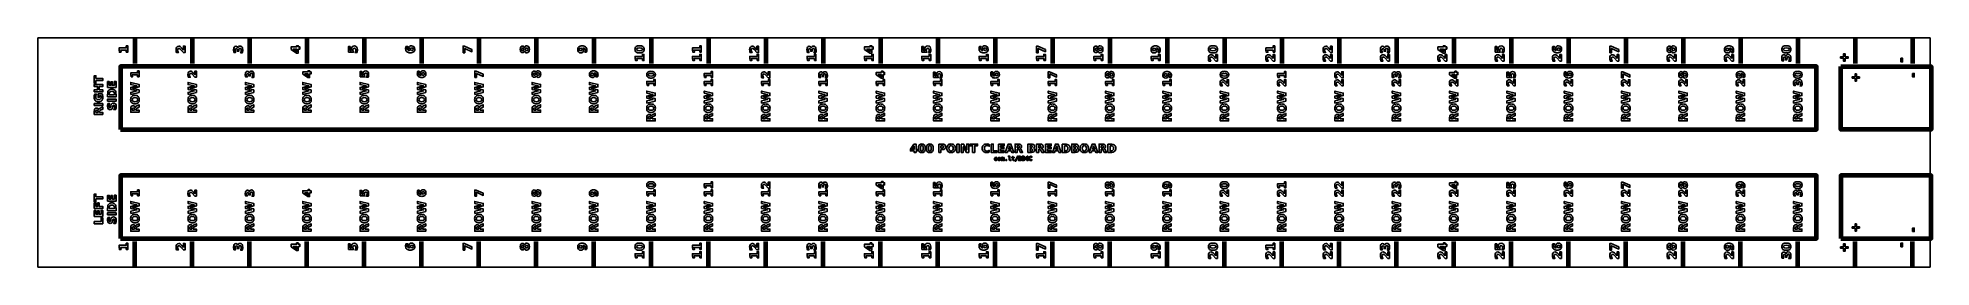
# Model space of a CAD drawing. Header units: centimetres. Extents: x -27.5 to 5.5, y -16.9 to -12.8.
import ezdxf

# ---------------------------------------------------------------- set-up
doc = ezdxf.new("R2010")
doc.units = ezdxf.units.CM
doc.header["$MEASUREMENT"] = 0
doc.layers.add('Layer 1', color=7, linetype='Continuous')

msp = doc.modelspace()

# ---------------------------------------------------------------- linework, layer by layer
at = {"layer": 'Layer 1', "color": 7}
msp.add_open_spline([(-27.5, -12.85), (-27.5, -12.85), (5.5, -12.85), (5.5, -12.85), (5.5, -12.85), (5.5, -12.85), (5.5, -16.85), (5.5, -16.85), (5.5, -16.85), (5.5, -16.85), (-27.5, -16.85), (-27.5, -16.85), (-27.5, -16.85), (-27.5, -16.85), (-27.5, -12.85), (-27.5, -12.85)], degree=3, knots=[0, 0, 0, 0, 0.25, 0.25, 0.25, 0.25, 0.5, 0.5, 0.5, 0.5, 0.75, 0.75, 0.75, 0.75, 1, 1, 1, 1], dxfattribs=at)
at = {"layer": 'Layer 1', "color": 250, "lineweight": 106}
for points in [[(-25.80684, -12.85), (-25.80684, -12.85), (-25.80686, -13.29999), (-25.80686, -13.29999)], [(-24.80684, -12.85), (-24.80684, -12.85), (-24.80686, -13.29999), (-24.80686, -13.29999)], [(-23.80684, -12.85), (-23.80684, -12.85), (-23.80686, -13.29999), (-23.80686, -13.29999)], [(-22.80684, -12.85), (-22.80684, -12.85), (-22.80686, -13.29999), (-22.80686, -13.29999)], [(-21.80684, -12.85), (-21.80684, -12.85), (-21.80686, -13.29999), (-21.80686, -13.29999)], [(-20.80684, -12.85), (-20.80684, -12.85), (-20.80686, -13.29999), (-20.80686, -13.29999)], [(-19.80684, -12.85), (-19.80684, -12.85), (-19.80686, -13.29999), (-19.80686, -13.29999)], [(-18.80684, -12.85), (-18.80684, -12.85), (-18.80686, -13.29999), (-18.80686, -13.29999)], [(-17.80684, -12.85), (-17.80684, -12.85), (-17.80686, -13.29999), (-17.80686, -13.29999)], [(-16.80684, -12.85), (-16.80684, -12.85), (-16.80686, -13.29999), (-16.80686, -13.29999)], [(-15.80684, -12.85), (-15.80684, -12.85), (-15.80686, -13.29999), (-15.80686, -13.29999)], [(-14.80684, -12.85), (-14.80684, -12.85), (-14.80686, -13.29999), (-14.80686, -13.29999)], [(-13.80684, -12.85), (-13.80684, -12.85), (-13.80686, -13.29999), (-13.80686, -13.29999)], [(-12.80684, -12.85), (-12.80684, -12.85), (-12.80686, -13.29999), (-12.80686, -13.29999)], [(-11.80684, -12.85), (-11.80684, -12.85), (-11.80686, -13.29999), (-11.80686, -13.29999)], [(-10.80684, -12.85), (-10.80684, -12.85), (-10.80686, -13.29999), (-10.80686, -13.29999)], [(-9.80684, -12.85), (-9.80684, -12.85), (-9.80686, -13.29999), (-9.80686, -13.29999)], [(-8.80684, -12.85), (-8.80684, -12.85), (-8.80686, -13.29999), (-8.80686, -13.29999)], [(-7.80684, -12.85), (-7.80684, -12.85), (-7.80686, -13.29999), (-7.80686, -13.29999)], [(-6.80684, -12.85), (-6.80684, -12.85), (-6.80686, -13.29999), (-6.80686, -13.29999)], [(-5.80684, -12.85), (-5.80684, -12.85), (-5.80686, -13.29999), (-5.80686, -13.29999)], [(-4.80684, -12.85), (-4.80684, -12.85), (-4.80686, -13.29999), (-4.80686, -13.29999)], [(-3.80684, -12.85), (-3.80684, -12.85), (-3.80686, -13.29999), (-3.80686, -13.29999)], [(-2.80684, -12.85), (-2.80684, -12.85), (-2.80686, -13.29999), (-2.80686, -13.29999)], [(-1.80684, -12.85), (-1.80684, -12.85), (-1.80686, -13.29999), (-1.80686, -13.29999)], [(-0.80684, -12.85), (-0.80684, -12.85), (-0.80686, -13.29999), (-0.80686, -13.29999)], [(0.19316, -12.85), (0.19316, -12.85), (0.19314, -13.29999), (0.19314, -13.29999)], [(1.19316, -12.85), (1.19316, -12.85), (1.19314, -13.29999), (1.19314, -13.29999)], [(2.19316, -12.85), (2.19316, -12.85), (2.19314, -13.29999), (2.19314, -13.29999)], [(3.19316, -12.85), (3.19316, -12.85), (3.19314, -13.29999), (3.19314, -13.29999)], [(4.19316, -12.85), (4.19316, -12.85), (4.19314, -13.29999), (4.19314, -13.29999)], [(5.19316, -12.85), (5.19316, -12.85), (5.19314, -13.29999), (5.19314, -13.29999)], [(-25.80684, -16.85), (-25.80684, -16.85), (-25.80686, -16.40001), (-25.80686, -16.40001)], [(-24.80684, -16.85), (-24.80684, -16.85), (-24.80686, -16.40001), (-24.80686, -16.40001)], [(-23.80684, -16.85), (-23.80684, -16.85), (-23.80686, -16.40001), (-23.80686, -16.40001)], [(-22.80684, -16.85), (-22.80684, -16.85), (-22.80686, -16.40001), (-22.80686, -16.40001)], [(-21.80684, -16.85), (-21.80684, -16.85), (-21.80686, -16.40001), (-21.80686, -16.40001)], [(-20.80684, -16.85), (-20.80684, -16.85), (-20.80686, -16.40001), (-20.80686, -16.40001)], [(-19.80684, -16.85), (-19.80684, -16.85), (-19.80686, -16.40001), (-19.80686, -16.40001)], [(-18.80684, -16.85), (-18.80684, -16.85), (-18.80686, -16.40001), (-18.80686, -16.40001)], [(-17.80684, -16.85), (-17.80684, -16.85), (-17.80686, -16.40001), (-17.80686, -16.40001)], [(-16.80684, -16.85), (-16.80684, -16.85), (-16.80686, -16.40001), (-16.80686, -16.40001)], [(-15.80684, -16.85), (-15.80684, -16.85), (-15.80686, -16.40001), (-15.80686, -16.40001)], [(-14.80684, -16.85), (-14.80684, -16.85), (-14.80686, -16.40001), (-14.80686, -16.40001)], [(-13.80684, -16.85), (-13.80684, -16.85), (-13.80686, -16.40001), (-13.80686, -16.40001)], [(-12.80684, -16.85), (-12.80684, -16.85), (-12.80686, -16.40001), (-12.80686, -16.40001)], [(-11.80684, -16.85), (-11.80684, -16.85), (-11.80686, -16.40001), (-11.80686, -16.40001)], [(-10.80684, -16.85), (-10.80684, -16.85), (-10.80686, -16.40001), (-10.80686, -16.40001)], [(-9.80684, -16.85), (-9.80684, -16.85), (-9.80686, -16.40001), (-9.80686, -16.40001)], [(-8.80684, -16.85), (-8.80684, -16.85), (-8.80686, -16.40001), (-8.80686, -16.40001)], [(-7.80684, -16.85), (-7.80684, -16.85), (-7.80686, -16.40001), (-7.80686, -16.40001)], [(-6.80684, -16.85), (-6.80684, -16.85), (-6.80686, -16.40001), (-6.80686, -16.40001)], [(-5.80684, -16.85), (-5.80684, -16.85), (-5.80686, -16.40001), (-5.80686, -16.40001)], [(-4.80684, -16.85), (-4.80684, -16.85), (-4.80686, -16.40001), (-4.80686, -16.40001)], [(-3.80684, -16.85), (-3.80684, -16.85), (-3.80686, -16.40001), (-3.80686, -16.40001)], [(-2.80684, -16.85), (-2.80684, -16.85), (-2.80686, -16.40001), (-2.80686, -16.40001)], [(-1.80684, -16.85), (-1.80684, -16.85), (-1.80686, -16.40001), (-1.80686, -16.40001)], [(-0.80684, -16.85), (-0.80684, -16.85), (-0.80686, -16.40001), (-0.80686, -16.40001)], [(0.19316, -16.85), (0.19316, -16.85), (0.19314, -16.40001), (0.19314, -16.40001)], [(1.19316, -16.85), (1.19316, -16.85), (1.19314, -16.40001), (1.19314, -16.40001)], [(2.19316, -16.85), (2.19316, -16.85), (2.19314, -16.40001), (2.19314, -16.40001)], [(3.19316, -16.85), (3.19316, -16.85), (3.19314, -16.40001), (3.19314, -16.40001)], [(4.19316, -16.85), (4.19316, -16.85), (4.19314, -16.40001), (4.19314, -16.40001)], [(5.19316, -16.85), (5.19316, -16.85), (5.19314, -16.40001), (5.19314, -16.40001)]]:
    msp.add_open_spline(points, degree=3, dxfattribs=at)
at = {"layer": 'Layer 1', "color": 250}
for points, knots in [([(-25.95718, -13.09915), (-25.95718, -13.09915), (-25.95718, -13.06401), (-25.95718, -13.06401), (-25.95718, -13.06401), (-25.95718, -13.06401), (-26.05691, -13.06401), (-26.05691, -13.06401), (-26.05691, -13.06401), (-26.05691, -13.06401), (-26.04947, -13.10007), (-26.04947, -13.10007), (-26.04947, -13.10007), (-26.04947, -13.10007), (-26.07656, -13.10007), (-26.07656, -13.10007), (-26.07656, -13.10007), (-26.07656, -13.10007), (-26.08401, -13.06422), (-26.08401, -13.06422), (-26.08401, -13.06422), (-26.08401, -13.06422), (-26.08401, -13.02641), (-26.08401, -13.02641), (-26.08401, -13.02641), (-26.08401, -13.02641), (-25.95718, -13.02641), (-25.95718, -13.02641), (-25.95718, -13.02641), (-25.95718, -13.02641), (-25.95718, -12.99127), (-25.95718, -12.99127), (-25.95718, -12.99127), (-25.95718, -12.99127), (-25.9297, -12.99127), (-25.9297, -12.99127), (-25.9297, -12.99127), (-25.9297, -12.99127), (-25.9297, -13.09915), (-25.9297, -13.09915), (-25.9297, -13.09915), (-25.9297, -13.09915), (-25.95718, -13.09915), (-25.95718, -13.09915)], [0, 0, 0, 0, 0.09090909, 0.09090909, 0.09090909, 0.09090909, 0.18181818, 0.18181818, 0.18181818, 0.18181818, 0.27272727, 0.27272727, 0.27272727, 0.27272727, 0.36363636, 0.36363636, 0.36363636, 0.36363636, 0.45454545, 0.45454545, 0.45454545, 0.45454545, 0.54545455, 0.54545455, 0.54545455, 0.54545455, 0.63636364, 0.63636364, 0.63636364, 0.63636364, 0.72727273, 0.72727273, 0.72727273, 0.72727273, 0.81818182, 0.81818182, 0.81818182, 0.81818182, 0.90909091, 0.90909091, 0.90909091, 0.90909091, 1, 1, 1, 1]), ([(-24.96253, -13.06254), (-24.96253, -13.06254), (-24.96253, -12.99463), (-24.96253, -12.99463), (-24.96253, -12.99463), (-24.96253, -12.99463), (-24.93328, -12.99463), (-24.93328, -12.99463), (-24.93328, -12.99463), (-24.93328, -12.99463), (-24.93328, -13.10678), (-24.93328, -13.10678), (-24.93328, -13.10678), (-24.93328, -13.10678), (-24.96253, -13.10678), (-24.96253, -13.10678), (-24.96253, -13.10678), (-24.96253, -13.10678), (-25.01223, -13.05044), (-25.01223, -13.05044), (-25.01223, -13.05044), (-25.01678, -13.0454), (-25.02123, -13.04169), (-25.02557, -13.0393), (-25.02557, -13.0393), (-25.02991, -13.03686), (-25.03442, -13.03566), (-25.03911, -13.03566), (-25.03911, -13.03566), (-25.04635, -13.03566), (-25.05217, -13.0381), (-25.05658, -13.04296), (-25.05658, -13.04296), (-25.06099, -13.0478), (-25.06317, -13.05425), (-25.06317, -13.06233), (-25.06317, -13.06233), (-25.06317, -13.06854), (-25.06183, -13.07531), (-25.05919, -13.08269), (-25.05919, -13.08269), (-25.05654, -13.09006), (-25.05259, -13.09796), (-25.04737, -13.10636), (-25.04737, -13.10636), (-25.04737, -13.10636), (-25.08127, -13.10636), (-25.08127, -13.10636), (-25.08127, -13.10636), (-25.08424, -13.0974), (-25.08649, -13.08854), (-25.08805, -13.07979), (-25.08805, -13.07979), (-25.0896, -13.07105), (-25.09037, -13.06247), (-25.09037, -13.05404), (-25.09037, -13.05404), (-25.09037, -13.03559), (-25.08632, -13.02123), (-25.07817, -13.011), (-25.07817, -13.011), (-25.07005, -13.00077), (-25.05873, -12.99566), (-25.04416, -12.99566), (-25.04416, -12.99566), (-25.03576, -12.99566), (-25.02793, -12.99784), (-25.02066, -13.00218), (-25.02066, -13.00218), (-25.0134, -13.00652), (-25.00366, -13.01566), (-24.99145, -13.02956), (-24.99145, -13.02956), (-24.99145, -13.02956), (-24.96253, -13.06254), (-24.96253, -13.06254)], [0, 0, 0, 0, 0.05263158, 0.05263158, 0.05263158, 0.05263158, 0.10526316, 0.10526316, 0.10526316, 0.10526316, 0.15789474, 0.15789474, 0.15789474, 0.15789474, 0.21052632, 0.21052632, 0.21052632, 0.21052632, 0.26315789, 0.26315789, 0.26315789, 0.26315789, 0.31578947, 0.31578947, 0.31578947, 0.31578947, 0.36842105, 0.36842105, 0.36842105, 0.36842105, 0.42105263, 0.42105263, 0.42105263, 0.42105263, 0.47368421, 0.47368421, 0.47368421, 0.47368421, 0.52631579, 0.52631579, 0.52631579, 0.52631579, 0.57894737, 0.57894737, 0.57894737, 0.57894737, 0.63157895, 0.63157895, 0.63157895, 0.63157895, 0.68421053, 0.68421053, 0.68421053, 0.68421053, 0.73684211, 0.73684211, 0.73684211, 0.73684211, 0.78947368, 0.78947368, 0.78947368, 0.78947368, 0.84210526, 0.84210526, 0.84210526, 0.84210526, 0.89473684, 0.89473684, 0.89473684, 0.89473684, 0.94736842, 0.94736842, 0.94736842, 0.94736842, 1, 1, 1, 1]), ([(-24.01292, -13.02535), (-24.01024, -13.01498), (-24.00555, -13.00704), (-23.99892, -13.00164), (-23.99892, -13.00164), (-23.99225, -12.99624), (-23.98382, -12.99353), (-23.97355, -12.99353), (-23.97355, -12.99353), (-23.95824, -12.99353), (-23.9466, -12.99938), (-23.93863, -13.01109), (-23.93863, -13.01109), (-23.93069, -13.02281), (-23.9267, -13.03988), (-23.9267, -13.06235), (-23.9267, -13.06235), (-23.9267, -13.07029), (-23.92734, -13.07823), (-23.92861, -13.0862), (-23.92861, -13.0862), (-23.92988, -13.09414), (-23.93182, -13.10201), (-23.93436, -13.1098), (-23.93436, -13.1098), (-23.93436, -13.1098), (-23.96505, -13.1098), (-23.96505, -13.1098), (-23.96505, -13.1098), (-23.96134, -13.10236), (-23.95852, -13.09499), (-23.95662, -13.08765), (-23.95662, -13.08765), (-23.95475, -13.08031), (-23.9538, -13.07308), (-23.9538, -13.06599), (-23.9538, -13.06599), (-23.9538, -13.05544), (-23.95563, -13.04736), (-23.95926, -13.04175), (-23.95926, -13.04175), (-23.96293, -13.03614), (-23.96815, -13.03332), (-23.975, -13.03332), (-23.975, -13.03332), (-23.98202, -13.03332), (-23.98734, -13.03621), (-23.99094, -13.04196), (-23.99094, -13.04196), (-23.99458, -13.04771), (-23.99638, -13.05622), (-23.99638, -13.06743), (-23.99638, -13.06743), (-23.99638, -13.06743), (-23.99638, -13.08334), (-23.99638, -13.08334), (-23.99638, -13.08334), (-23.99638, -13.08334), (-24.02202, -13.08334), (-24.02202, -13.08334), (-24.02202, -13.08334), (-24.02202, -13.08334), (-24.02202, -13.06662), (-24.02202, -13.06662), (-24.02202, -13.06662), (-24.02202, -13.0566), (-24.02358, -13.0492), (-24.02672, -13.04429), (-24.02672, -13.04429), (-24.02986, -13.03939), (-24.03462, -13.03695), (-24.041, -13.03695), (-24.041, -13.03695), (-24.04693, -13.03695), (-24.05152, -13.03932), (-24.05473, -13.04408), (-24.05473, -13.04408), (-24.05797, -13.04884), (-24.05959, -13.05555), (-24.05959, -13.06422), (-24.05959, -13.06422), (-24.05959, -13.07064), (-24.05889, -13.0771), (-24.05744, -13.08366), (-24.05744, -13.08366), (-24.056, -13.09019), (-24.05384, -13.09668), (-24.05102, -13.10317), (-24.05102, -13.10317), (-24.05102, -13.10317), (-24.08016, -13.10317), (-24.08016, -13.10317), (-24.08016, -13.10317), (-24.08238, -13.0953), (-24.08404, -13.08754), (-24.08514, -13.07982), (-24.08514, -13.07982), (-24.08623, -13.07209), (-24.08679, -13.06454), (-24.08679, -13.0571), (-24.08679, -13.0571), (-24.08679, -13.03706), (-24.08351, -13.02203), (-24.07692, -13.01208), (-24.07692, -13.01208), (-24.07035, -13.00213), (-24.06044, -12.99716), (-24.04721, -12.99716), (-24.04721, -12.99716), (-24.03822, -12.99716), (-24.03081, -12.99952), (-24.02506, -13.00429), (-24.02506, -13.00429), (-24.01931, -13.00905), (-24.01525, -13.01607), (-24.01292, -13.02535)], [0, 0, 0, 0, 0.03448276, 0.03448276, 0.03448276, 0.03448276, 0.06896552, 0.06896552, 0.06896552, 0.06896552, 0.10344828, 0.10344828, 0.10344828, 0.10344828, 0.13793103, 0.13793103, 0.13793103, 0.13793103, 0.17241379, 0.17241379, 0.17241379, 0.17241379, 0.20689655, 0.20689655, 0.20689655, 0.20689655, 0.24137931, 0.24137931, 0.24137931, 0.24137931, 0.27586207, 0.27586207, 0.27586207, 0.27586207, 0.31034483, 0.31034483, 0.31034483, 0.31034483, 0.34482759, 0.34482759, 0.34482759, 0.34482759, 0.37931034, 0.37931034, 0.37931034, 0.37931034, 0.4137931, 0.4137931, 0.4137931, 0.4137931, 0.44827586, 0.44827586, 0.44827586, 0.44827586, 0.48275862, 0.48275862, 0.48275862, 0.48275862, 0.51724138, 0.51724138, 0.51724138, 0.51724138, 0.55172414, 0.55172414, 0.55172414, 0.55172414, 0.5862069, 0.5862069, 0.5862069, 0.5862069, 0.62068966, 0.62068966, 0.62068966, 0.62068966, 0.65517241, 0.65517241, 0.65517241, 0.65517241, 0.68965517, 0.68965517, 0.68965517, 0.68965517, 0.72413793, 0.72413793, 0.72413793, 0.72413793, 0.75862069, 0.75862069, 0.75862069, 0.75862069, 0.79310345, 0.79310345, 0.79310345, 0.79310345, 0.82758621, 0.82758621, 0.82758621, 0.82758621, 0.86206897, 0.86206897, 0.86206897, 0.86206897, 0.89655172, 0.89655172, 0.89655172, 0.89655172, 0.93103448, 0.93103448, 0.93103448, 0.93103448, 0.96551724, 0.96551724, 0.96551724, 0.96551724, 1, 1, 1, 1]), ([(-23.08401, -13.05262), (-23.08401, -13.05262), (-23.08401, -13.00838), (-23.08401, -13.00838), (-23.08401, -13.00838), (-23.08401, -13.00838), (-22.98664, -13.00838), (-22.98664, -13.00838), (-22.98664, -13.00838), (-22.98664, -13.00838), (-22.98664, -12.98636), (-22.98664, -12.98636), (-22.98664, -12.98636), (-22.98664, -12.98636), (-22.95782, -12.98636), (-22.95782, -12.98636), (-22.95782, -12.98636), (-22.95782, -12.98636), (-22.95782, -13.00838), (-22.95782, -13.00838), (-22.95782, -13.00838), (-22.95782, -13.00838), (-22.9297, -13.00838), (-22.9297, -13.00838), (-22.9297, -13.00838), (-22.9297, -13.00838), (-22.9297, -13.04598), (-22.9297, -13.04598), (-22.9297, -13.04598), (-22.9297, -13.04598), (-22.95782, -13.04598), (-22.95782, -13.04598), (-22.95782, -13.04598), (-22.95782, -13.04598), (-22.95782, -13.11442), (-22.95782, -13.11442), (-22.95782, -13.11442), (-22.95782, -13.11442), (-22.99193, -13.11442), (-22.99193, -13.11442), (-22.99193, -13.11442), (-22.99193, -13.11442), (-23.08401, -13.05262), (-23.08401, -13.05262)], [0, 0, 0, 0, 0.09090909, 0.09090909, 0.09090909, 0.09090909, 0.18181818, 0.18181818, 0.18181818, 0.18181818, 0.27272727, 0.27272727, 0.27272727, 0.27272727, 0.36363636, 0.36363636, 0.36363636, 0.36363636, 0.45454545, 0.45454545, 0.45454545, 0.45454545, 0.54545455, 0.54545455, 0.54545455, 0.54545455, 0.63636364, 0.63636364, 0.63636364, 0.63636364, 0.72727273, 0.72727273, 0.72727273, 0.72727273, 0.81818182, 0.81818182, 0.81818182, 0.81818182, 0.90909091, 0.90909091, 0.90909091, 0.90909091, 1, 1, 1, 1]), ([(-23.05123, -13.04598), (-23.05123, -13.04598), (-22.98664, -13.08962), (-22.98664, -13.08962), (-22.98664, -13.08962), (-22.98664, -13.08962), (-22.98664, -13.04598), (-22.98664, -13.04598), (-22.98664, -13.04598), (-22.98664, -13.04598), (-23.05123, -13.04598), (-23.05123, -13.04598)], [0, 0, 0, 0, 0.33333333, 0.33333333, 0.33333333, 0.33333333, 0.66666667, 0.66666667, 0.66666667, 0.66666667, 1, 1, 1, 1]), ([(-22.08401, -13.10151), (-22.08401, -13.10151), (-22.08401, -13.00259), (-22.08401, -13.00259), (-22.08401, -13.00259), (-22.08401, -13.00259), (-22.05476, -13.00259), (-22.05476, -13.00259), (-22.05476, -13.00259), (-22.05476, -13.00259), (-22.05476, -13.0698), (-22.05476, -13.0698), (-22.05476, -13.0698), (-22.05476, -13.0698), (-22.03088, -13.0698), (-22.03088, -13.0698), (-22.03088, -13.0698), (-22.03169, -13.06676), (-22.03232, -13.06373), (-22.03278, -13.06066), (-22.03278, -13.06066), (-22.03324, -13.05759), (-22.03345, -13.05438), (-22.03345, -13.0511), (-22.03345, -13.0511), (-22.03345, -13.03226), (-22.02876, -13.01762), (-22.01934, -13.00714), (-22.01934, -13.00714), (-22.00996, -12.99667), (-21.99683, -12.99144), (-21.98004, -12.99144), (-21.98004, -12.99144), (-21.96336, -12.99144), (-21.9503, -12.99716), (-21.94085, -13.00855), (-21.94085, -13.00855), (-21.93143, -13.01995), (-21.9267, -13.03579), (-21.9267, -13.05604), (-21.9267, -13.05604), (-21.9267, -13.06479), (-21.92755, -13.07347), (-21.92924, -13.08204), (-21.92924, -13.08204), (-21.93093, -13.09061), (-21.93347, -13.09915), (-21.93693, -13.10762), (-21.93693, -13.10762), (-21.93693, -13.10762), (-21.96826, -13.10762), (-21.96826, -13.10762), (-21.96826, -13.10762), (-21.96343, -13.09922), (-21.95983, -13.09125), (-21.95739, -13.0837), (-21.95739, -13.0837), (-21.95499, -13.07615), (-21.9538, -13.06902), (-21.9538, -13.06235), (-21.9538, -13.06235), (-21.9538, -13.05269), (-21.95616, -13.0451), (-21.96089, -13.03956), (-21.96089, -13.03956), (-21.96558, -13.03403), (-21.97196, -13.03124), (-21.98001, -13.03124), (-21.98001, -13.03124), (-21.98816, -13.03124), (-21.99454, -13.03403), (-21.99923, -13.03956), (-21.99923, -13.03956), (-22.00393, -13.0451), (-22.00625, -13.05269), (-22.00625, -13.06235), (-22.00625, -13.06235), (-22.00625, -13.06807), (-22.00551, -13.07417), (-22.00403, -13.08063), (-22.00403, -13.08063), (-22.00255, -13.08712), (-22.00026, -13.09407), (-21.99715, -13.10151), (-21.99715, -13.10151), (-21.99715, -13.10151), (-22.08401, -13.10151), (-22.08401, -13.10151)], [0, 0, 0, 0, 0.04545455, 0.04545455, 0.04545455, 0.04545455, 0.09090909, 0.09090909, 0.09090909, 0.09090909, 0.13636364, 0.13636364, 0.13636364, 0.13636364, 0.18181818, 0.18181818, 0.18181818, 0.18181818, 0.22727273, 0.22727273, 0.22727273, 0.22727273, 0.27272727, 0.27272727, 0.27272727, 0.27272727, 0.31818182, 0.31818182, 0.31818182, 0.31818182, 0.36363636, 0.36363636, 0.36363636, 0.36363636, 0.40909091, 0.40909091, 0.40909091, 0.40909091, 0.45454545, 0.45454545, 0.45454545, 0.45454545, 0.5, 0.5, 0.5, 0.5, 0.54545455, 0.54545455, 0.54545455, 0.54545455, 0.59090909, 0.59090909, 0.59090909, 0.59090909, 0.63636364, 0.63636364, 0.63636364, 0.63636364, 0.68181818, 0.68181818, 0.68181818, 0.68181818, 0.72727273, 0.72727273, 0.72727273, 0.72727273, 0.77272727, 0.77272727, 0.77272727, 0.77272727, 0.81818182, 0.81818182, 0.81818182, 0.81818182, 0.86363636, 0.86363636, 0.86363636, 0.86363636, 0.90909091, 0.90909091, 0.90909091, 0.90909091, 0.95454545, 0.95454545, 0.95454545, 0.95454545, 1, 1, 1, 1]), ([(-21.07999, -12.99818), (-21.07999, -12.99818), (-21.05145, -12.99818), (-21.05145, -12.99818), (-21.05145, -12.99818), (-21.05455, -13.00474), (-21.05684, -13.01088), (-21.05832, -13.01667), (-21.05832, -13.01667), (-21.05981, -13.02245), (-21.06055, -13.02813), (-21.06055, -13.03364), (-21.06055, -13.03364), (-21.06055, -13.04549), (-21.05727, -13.0547), (-21.05067, -13.06133), (-21.05067, -13.06133), (-21.04411, -13.06793), (-21.03434, -13.07181), (-21.02139, -13.0729), (-21.02139, -13.0729), (-21.02474, -13.06835), (-21.02728, -13.06341), (-21.02897, -13.05812), (-21.02897, -13.05812), (-21.03067, -13.05283), (-21.03151, -13.04704), (-21.03151, -13.04076), (-21.03151, -13.04076), (-21.03151, -13.02499), (-21.02689, -13.01226), (-21.01765, -13.00259), (-21.01765, -13.00259), (-21.00844, -12.99289), (-20.99634, -12.98806), (-20.98138, -12.98806), (-20.98138, -12.98806), (-20.96484, -12.98806), (-20.95161, -12.99346), (-20.94162, -13.00429), (-20.94162, -13.00429), (-20.93168, -13.01508), (-20.9267, -13.02962), (-20.9267, -13.04778), (-20.9267, -13.04778), (-20.9267, -13.06782), (-20.93347, -13.08334), (-20.94702, -13.09435), (-20.94702, -13.09435), (-20.96053, -13.10532), (-20.97976, -13.11083), (-21.00463, -13.11083), (-21.00463, -13.11083), (-21.0301, -13.11083), (-21.05014, -13.10441), (-21.06471, -13.09156), (-21.06471, -13.09156), (-21.07928, -13.07869), (-21.08658, -13.06108), (-21.08658, -13.03868), (-21.08658, -13.03868), (-21.08658, -13.03159), (-21.08602, -13.02471), (-21.08492, -13.01801), (-21.08492, -13.01801), (-21.08383, -13.01134), (-21.08217, -13.00474), (-21.07999, -12.99818)], [0, 0, 0, 0, 0.05882353, 0.05882353, 0.05882353, 0.05882353, 0.11764706, 0.11764706, 0.11764706, 0.11764706, 0.17647059, 0.17647059, 0.17647059, 0.17647059, 0.23529412, 0.23529412, 0.23529412, 0.23529412, 0.29411765, 0.29411765, 0.29411765, 0.29411765, 0.35294118, 0.35294118, 0.35294118, 0.35294118, 0.41176471, 0.41176471, 0.41176471, 0.41176471, 0.47058824, 0.47058824, 0.47058824, 0.47058824, 0.52941176, 0.52941176, 0.52941176, 0.52941176, 0.58823529, 0.58823529, 0.58823529, 0.58823529, 0.64705882, 0.64705882, 0.64705882, 0.64705882, 0.70588235, 0.70588235, 0.70588235, 0.70588235, 0.76470588, 0.76470588, 0.76470588, 0.76470588, 0.82352941, 0.82352941, 0.82352941, 0.82352941, 0.88235294, 0.88235294, 0.88235294, 0.88235294, 0.94117647, 0.94117647, 0.94117647, 0.94117647, 1, 1, 1, 1]), ([(-21.00587, -13.04736), (-21.00587, -13.05435), (-21.00361, -13.05957), (-20.99909, -13.06302), (-20.99909, -13.06302), (-20.99458, -13.06652), (-20.9878, -13.06825), (-20.97877, -13.06825), (-20.97877, -13.06825), (-20.96978, -13.06825), (-20.963, -13.06652), (-20.95849, -13.06302), (-20.95849, -13.06302), (-20.95397, -13.05957), (-20.95171, -13.05435), (-20.95171, -13.04736), (-20.95171, -13.04736), (-20.95171, -13.04034), (-20.95397, -13.03508), (-20.95849, -13.03163), (-20.95849, -13.03163), (-20.963, -13.02813), (-20.96978, -13.02641), (-20.97877, -13.02641), (-20.97877, -13.02641), (-20.9878, -13.02641), (-20.99458, -13.02813), (-20.99909, -13.03163), (-20.99909, -13.03163), (-21.00361, -13.03508), (-21.00587, -13.04034), (-21.00587, -13.04736)], [0, 0, 0, 0, 0.125, 0.125, 0.125, 0.125, 0.25, 0.25, 0.25, 0.25, 0.375, 0.375, 0.375, 0.375, 0.5, 0.5, 0.5, 0.5, 0.625, 0.625, 0.625, 0.625, 0.75, 0.75, 0.75, 0.75, 0.875, 0.875, 0.875, 0.875, 1, 1, 1, 1]), ([(-20.08401, -13.1098), (-20.08401, -13.1098), (-20.08401, -12.99353), (-20.08401, -12.99353), (-20.08401, -12.99353), (-20.08401, -12.99353), (-20.06157, -12.99353), (-20.06157, -12.99353), (-20.06157, -12.99353), (-20.06157, -12.99353), (-19.9297, -13.05368), (-19.9297, -13.05368), (-19.9297, -13.05368), (-19.9297, -13.05368), (-19.9297, -13.09245), (-19.9297, -13.09245), (-19.9297, -13.09245), (-19.9297, -13.09245), (-20.05476, -13.03547), (-20.05476, -13.03547), (-20.05476, -13.03547), (-20.05476, -13.03547), (-20.05476, -13.1098), (-20.05476, -13.1098), (-20.05476, -13.1098), (-20.05476, -13.1098), (-20.08401, -13.1098), (-20.08401, -13.1098)], [0, 0, 0, 0, 0.14285714, 0.14285714, 0.14285714, 0.14285714, 0.28571429, 0.28571429, 0.28571429, 0.28571429, 0.42857143, 0.42857143, 0.42857143, 0.42857143, 0.57142857, 0.57142857, 0.57142857, 0.57142857, 0.71428571, 0.71428571, 0.71428571, 0.71428571, 0.85714286, 0.85714286, 0.85714286, 0.85714286, 1, 1, 1, 1]), ([(-19.01186, -13.07932), (-19.01469, -13.08867), (-19.01902, -13.09573), (-19.02488, -13.10049), (-19.02488, -13.10049), (-19.03074, -13.10525), (-19.03804, -13.10762), (-19.04679, -13.10762), (-19.04679, -13.10762), (-19.05981, -13.10762), (-19.06975, -13.10275), (-19.07656, -13.09305), (-19.07656, -13.09305), (-19.08337, -13.08334), (-19.08679, -13.06906), (-19.08679, -13.05025), (-19.08679, -13.05025), (-19.08679, -13.03159), (-19.08341, -13.01737), (-19.0766, -13.00767), (-19.0766, -13.00767), (-19.06983, -12.99797), (-19.05988, -12.9931), (-19.04679, -12.9931), (-19.04679, -12.9931), (-19.03804, -12.9931), (-19.03074, -12.9955), (-19.02488, -13.00026), (-19.02488, -13.00026), (-19.01902, -13.00506), (-19.01469, -13.01215), (-19.01186, -13.0215), (-19.01186, -13.0215), (-19.00897, -13.01102), (-19.00428, -13.00312), (-18.99775, -12.99779), (-18.99775, -12.99779), (-18.99126, -12.99247), (-18.98304, -12.98979), (-18.97309, -12.98979), (-18.97309, -12.98979), (-18.95782, -12.98979), (-18.94625, -12.99487), (-18.93845, -13.00503), (-18.93845, -13.00503), (-18.93062, -13.01519), (-18.9267, -13.03029), (-18.9267, -13.05025), (-18.9267, -13.05025), (-18.9267, -13.07033), (-18.93062, -13.08546), (-18.93845, -13.09569), (-18.93845, -13.09569), (-18.94625, -13.10592), (-18.95782, -13.11104), (-18.97309, -13.11104), (-18.97309, -13.11104), (-18.98304, -13.11104), (-18.99126, -13.10836), (-18.99775, -13.10303), (-18.99775, -13.10303), (-19.00428, -13.0977), (-19.00897, -13.0898), (-19.01186, -13.07932)], [0, 0, 0, 0, 0.0625, 0.0625, 0.0625, 0.0625, 0.125, 0.125, 0.125, 0.125, 0.1875, 0.1875, 0.1875, 0.1875, 0.25, 0.25, 0.25, 0.25, 0.3125, 0.3125, 0.3125, 0.3125, 0.375, 0.375, 0.375, 0.375, 0.4375, 0.4375, 0.4375, 0.4375, 0.5, 0.5, 0.5, 0.5, 0.5625, 0.5625, 0.5625, 0.5625, 0.625, 0.625, 0.625, 0.625, 0.6875, 0.6875, 0.6875, 0.6875, 0.75, 0.75, 0.75, 0.75, 0.8125, 0.8125, 0.8125, 0.8125, 0.875, 0.875, 0.875, 0.875, 0.9375, 0.9375, 0.9375, 0.9375, 1, 1, 1, 1]), ([(-19.04277, -13.07001), (-19.03663, -13.07001), (-19.0319, -13.06832), (-19.02862, -13.06489), (-19.02862, -13.06489), (-19.0253, -13.06147), (-19.02365, -13.0566), (-19.02365, -13.05025), (-19.02365, -13.05025), (-19.02365, -13.04404), (-19.0253, -13.03925), (-19.02862, -13.0359), (-19.02862, -13.0359), (-19.0319, -13.03251), (-19.03663, -13.03082), (-19.04277, -13.03082), (-19.04277, -13.03082), (-19.04891, -13.03082), (-19.0536, -13.03251), (-19.05688, -13.0359), (-19.05688, -13.0359), (-19.06016, -13.03925), (-19.06178, -13.04404), (-19.06178, -13.05025), (-19.06178, -13.05025), (-19.06178, -13.0566), (-19.06012, -13.06147), (-19.05681, -13.06489), (-19.05681, -13.06489), (-19.05353, -13.06832), (-19.04883, -13.07001), (-19.04277, -13.07001)], [0, 0, 0, 0, 0.125, 0.125, 0.125, 0.125, 0.25, 0.25, 0.25, 0.25, 0.375, 0.375, 0.375, 0.375, 0.5, 0.5, 0.5, 0.5, 0.625, 0.625, 0.625, 0.625, 0.75, 0.75, 0.75, 0.75, 0.875, 0.875, 0.875, 0.875, 1, 1, 1, 1]), ([(-18.99874, -13.05025), (-18.99874, -13.0577), (-18.99669, -13.06345), (-18.99264, -13.06743), (-18.99264, -13.06743), (-18.98858, -13.07142), (-18.98276, -13.07343), (-18.97517, -13.07343), (-18.97517, -13.07343), (-18.96759, -13.07343), (-18.9618, -13.07142), (-18.95775, -13.06743), (-18.95775, -13.06743), (-18.95372, -13.06345), (-18.95171, -13.0577), (-18.95171, -13.05025), (-18.95171, -13.05025), (-18.95171, -13.04288), (-18.95372, -13.03724), (-18.95775, -13.03328), (-18.95775, -13.03328), (-18.9618, -13.02937), (-18.96759, -13.02739), (-18.97517, -13.02739), (-18.97517, -13.02739), (-18.98283, -13.02739), (-18.98865, -13.02937), (-18.99271, -13.03328), (-18.99271, -13.03328), (-18.99673, -13.03724), (-18.99874, -13.04288), (-18.99874, -13.05025)], [0, 0, 0, 0, 0.125, 0.125, 0.125, 0.125, 0.25, 0.25, 0.25, 0.25, 0.375, 0.375, 0.375, 0.375, 0.5, 0.5, 0.5, 0.5, 0.625, 0.625, 0.625, 0.625, 0.75, 0.75, 0.75, 0.75, 0.875, 0.875, 0.875, 0.875, 1, 1, 1, 1]), ([(-17.93187, -13.10234), (-17.93187, -13.10234), (-17.96041, -13.10234), (-17.96041, -13.10234), (-17.96041, -13.10234), (-17.95744, -13.09599), (-17.95522, -13.08992), (-17.95374, -13.08413), (-17.95374, -13.08413), (-17.95226, -13.07835), (-17.95152, -13.07263), (-17.95152, -13.06699), (-17.95152, -13.06699), (-17.95152, -13.05514), (-17.9548, -13.04593), (-17.96139, -13.0393), (-17.96139, -13.0393), (-17.96796, -13.0327), (-17.97773, -13.02878), (-17.99068, -13.02762), (-17.99068, -13.02762), (-17.98722, -13.03231), (-17.98464, -13.03728), (-17.98291, -13.04261), (-17.98291, -13.04261), (-17.98119, -13.0479), (-17.98034, -13.05365), (-17.98034, -13.05986), (-17.98034, -13.05986), (-17.98034, -13.07563), (-17.98493, -13.08837), (-17.99413, -13.09803), (-17.99413, -13.09803), (-18.00334, -13.10774), (-18.01544, -13.11257), (-18.03047, -13.11257), (-18.03047, -13.11257), (-18.04709, -13.11257), (-18.06039, -13.10717), (-18.07037, -13.09641), (-18.07037, -13.09641), (-18.08035, -13.08562), (-18.08536, -13.07115), (-18.08536, -13.05305), (-18.08536, -13.05305), (-18.08536, -13.03291), (-18.07859, -13.01735), (-18.06501, -13.00635), (-18.06501, -13.00635), (-18.05142, -12.9953), (-18.03223, -12.9898), (-18.00743, -12.9898), (-18.00743, -12.9898), (-17.98196, -12.9898), (-17.96192, -12.99626), (-17.94735, -13.00913), (-17.94735, -13.00913), (-17.93278, -13.02201), (-17.92548, -13.03968), (-17.92548, -13.06212), (-17.92548, -13.06212), (-17.92548, -13.06939), (-17.92601, -13.0763), (-17.92707, -13.0829), (-17.92707, -13.0829), (-17.92813, -13.08953), (-17.92975, -13.09599), (-17.93187, -13.10234)], [0, 0, 0, 0, 0.05882353, 0.05882353, 0.05882353, 0.05882353, 0.11764706, 0.11764706, 0.11764706, 0.11764706, 0.17647059, 0.17647059, 0.17647059, 0.17647059, 0.23529412, 0.23529412, 0.23529412, 0.23529412, 0.29411765, 0.29411765, 0.29411765, 0.29411765, 0.35294118, 0.35294118, 0.35294118, 0.35294118, 0.41176471, 0.41176471, 0.41176471, 0.41176471, 0.47058824, 0.47058824, 0.47058824, 0.47058824, 0.52941176, 0.52941176, 0.52941176, 0.52941176, 0.58823529, 0.58823529, 0.58823529, 0.58823529, 0.64705882, 0.64705882, 0.64705882, 0.64705882, 0.70588235, 0.70588235, 0.70588235, 0.70588235, 0.76470588, 0.76470588, 0.76470588, 0.76470588, 0.82352941, 0.82352941, 0.82352941, 0.82352941, 0.88235294, 0.88235294, 0.88235294, 0.88235294, 0.94117647, 0.94117647, 0.94117647, 0.94117647, 1, 1, 1, 1]), ([(-18.00616, -13.05323), (-18.00616, -13.04628), (-18.00842, -13.04106), (-18.01294, -13.03753), (-18.01294, -13.03753), (-18.01745, -13.03404), (-18.02423, -13.03227), (-18.03326, -13.03227), (-18.03326, -13.03227), (-18.04222, -13.03227), (-18.04899, -13.03404), (-18.05354, -13.03753), (-18.05354, -13.03753), (-18.05809, -13.04106), (-18.06035, -13.04628), (-18.06035, -13.05323), (-18.06035, -13.05323), (-18.06035, -13.06022), (-18.05809, -13.06544), (-18.05354, -13.06896), (-18.05354, -13.06896), (-18.04899, -13.07246), (-18.04222, -13.07422), (-18.03326, -13.07422), (-18.03326, -13.07422), (-18.02423, -13.07422), (-18.01745, -13.07246), (-18.01294, -13.06896), (-18.01294, -13.06896), (-18.00842, -13.06544), (-18.00616, -13.06022), (-18.00616, -13.05323)], [0, 0, 0, 0, 0.125, 0.125, 0.125, 0.125, 0.25, 0.25, 0.25, 0.25, 0.375, 0.375, 0.375, 0.375, 0.5, 0.5, 0.5, 0.5, 0.625, 0.625, 0.625, 0.625, 0.75, 0.75, 0.75, 0.75, 0.875, 0.875, 0.875, 0.875, 1, 1, 1, 1]), ([(-17.00671, -12.98679), (-16.98114, -12.98679), (-16.96142, -12.99229), (-16.94752, -13.00333), (-16.94752, -13.00333), (-16.93365, -13.01434), (-16.9267, -13.03), (-16.9267, -13.05025), (-16.9267, -13.05025), (-16.9267, -13.07057), (-16.93365, -13.08627), (-16.94752, -13.09728), (-16.94752, -13.09728), (-16.96142, -13.10832), (-16.98114, -13.11383), (-17.00671, -13.11383), (-17.00671, -13.11383), (-17.03232, -13.11383), (-17.05208, -13.10832), (-17.06598, -13.09728), (-17.06598, -13.09728), (-17.07984, -13.08627), (-17.08679, -13.07057), (-17.08679, -13.05025), (-17.08679, -13.05025), (-17.08679, -13.03), (-17.07984, -13.01434), (-17.06598, -13.00333), (-17.06598, -13.00333), (-17.05208, -12.99229), (-17.03232, -12.98679), (-17.00671, -12.98679)], [0, 0, 0, 0, 0.125, 0.125, 0.125, 0.125, 0.25, 0.25, 0.25, 0.25, 0.375, 0.375, 0.375, 0.375, 0.5, 0.5, 0.5, 0.5, 0.625, 0.625, 0.625, 0.625, 0.75, 0.75, 0.75, 0.75, 0.875, 0.875, 0.875, 0.875, 1, 1, 1, 1]), ([(-16.95718, -13.24644), (-16.95718, -13.24644), (-16.95718, -13.2113), (-16.95718, -13.2113), (-16.95718, -13.2113), (-16.95718, -13.2113), (-17.05691, -13.2113), (-17.05691, -13.2113), (-17.05691, -13.2113), (-17.05691, -13.2113), (-17.04947, -13.24736), (-17.04947, -13.24736), (-17.04947, -13.24736), (-17.04947, -13.24736), (-17.07656, -13.24736), (-17.07656, -13.24736), (-17.07656, -13.24736), (-17.07656, -13.24736), (-17.08401, -13.21151), (-17.08401, -13.21151), (-17.08401, -13.21151), (-17.08401, -13.21151), (-17.08401, -13.1737), (-17.08401, -13.1737), (-17.08401, -13.1737), (-17.08401, -13.1737), (-16.95718, -13.1737), (-16.95718, -13.1737), (-16.95718, -13.1737), (-16.95718, -13.1737), (-16.95718, -13.13856), (-16.95718, -13.13856), (-16.95718, -13.13856), (-16.95718, -13.13856), (-16.9297, -13.13856), (-16.9297, -13.13856), (-16.9297, -13.13856), (-16.9297, -13.13856), (-16.9297, -13.24644), (-16.9297, -13.24644), (-16.9297, -13.24644), (-16.9297, -13.24644), (-16.95718, -13.24644), (-16.95718, -13.24644)], [0, 0, 0, 0, 0.09090909, 0.09090909, 0.09090909, 0.09090909, 0.18181818, 0.18181818, 0.18181818, 0.18181818, 0.27272727, 0.27272727, 0.27272727, 0.27272727, 0.36363636, 0.36363636, 0.36363636, 0.36363636, 0.45454545, 0.45454545, 0.45454545, 0.45454545, 0.54545455, 0.54545455, 0.54545455, 0.54545455, 0.63636364, 0.63636364, 0.63636364, 0.63636364, 0.72727273, 0.72727273, 0.72727273, 0.72727273, 0.81818182, 0.81818182, 0.81818182, 0.81818182, 0.90909091, 0.90909091, 0.90909091, 0.90909091, 1, 1, 1, 1]), ([(-17.00699, -13.02658), (-17.02629, -13.02658), (-17.03987, -13.02838), (-17.04778, -13.03201), (-17.04778, -13.03201), (-17.05564, -13.03561), (-17.05959, -13.04172), (-17.05959, -13.05025), (-17.05959, -13.05025), (-17.05959, -13.05879), (-17.05564, -13.06489), (-17.04778, -13.06856), (-17.04778, -13.06856), (-17.03987, -13.0722), (-17.02629, -13.07403), (-17.00699, -13.07403), (-17.00699, -13.07403), (-16.98752, -13.07403), (-16.97376, -13.0722), (-16.96579, -13.06856), (-16.96579, -13.06856), (-16.95778, -13.06489), (-16.9538, -13.05879), (-16.9538, -13.05025), (-16.9538, -13.05025), (-16.9538, -13.04179), (-16.95778, -13.03572), (-16.96579, -13.03205), (-16.96579, -13.03205), (-16.97376, -13.02842), (-16.98752, -13.02658), (-17.00699, -13.02658)], [0, 0, 0, 0, 0.125, 0.125, 0.125, 0.125, 0.25, 0.25, 0.25, 0.25, 0.375, 0.375, 0.375, 0.375, 0.5, 0.5, 0.5, 0.5, 0.625, 0.625, 0.625, 0.625, 0.75, 0.75, 0.75, 0.75, 0.875, 0.875, 0.875, 0.875, 1, 1, 1, 1]), ([(-15.95718, -13.09915), (-15.95718, -13.09915), (-15.95718, -13.06401), (-15.95718, -13.06401), (-15.95718, -13.06401), (-15.95718, -13.06401), (-16.05691, -13.06401), (-16.05691, -13.06401), (-16.05691, -13.06401), (-16.05691, -13.06401), (-16.04947, -13.10007), (-16.04947, -13.10007), (-16.04947, -13.10007), (-16.04947, -13.10007), (-16.07656, -13.10007), (-16.07656, -13.10007), (-16.07656, -13.10007), (-16.07656, -13.10007), (-16.08401, -13.06422), (-16.08401, -13.06422), (-16.08401, -13.06422), (-16.08401, -13.06422), (-16.08401, -13.02641), (-16.08401, -13.02641), (-16.08401, -13.02641), (-16.08401, -13.02641), (-15.95718, -13.02641), (-15.95718, -13.02641), (-15.95718, -13.02641), (-15.95718, -13.02641), (-15.95718, -12.99127), (-15.95718, -12.99127), (-15.95718, -12.99127), (-15.95718, -12.99127), (-15.9297, -12.99127), (-15.9297, -12.99127), (-15.9297, -12.99127), (-15.9297, -12.99127), (-15.9297, -13.09915), (-15.9297, -13.09915), (-15.9297, -13.09915), (-15.9297, -13.09915), (-15.95718, -13.09915), (-15.95718, -13.09915)], [0, 0, 0, 0, 0.09090909, 0.09090909, 0.09090909, 0.09090909, 0.18181818, 0.18181818, 0.18181818, 0.18181818, 0.27272727, 0.27272727, 0.27272727, 0.27272727, 0.36363636, 0.36363636, 0.36363636, 0.36363636, 0.45454545, 0.45454545, 0.45454545, 0.45454545, 0.54545455, 0.54545455, 0.54545455, 0.54545455, 0.63636364, 0.63636364, 0.63636364, 0.63636364, 0.72727273, 0.72727273, 0.72727273, 0.72727273, 0.81818182, 0.81818182, 0.81818182, 0.81818182, 0.90909091, 0.90909091, 0.90909091, 0.90909091, 1, 1, 1, 1]), ([(-15.95718, -13.24644), (-15.95718, -13.24644), (-15.95718, -13.2113), (-15.95718, -13.2113), (-15.95718, -13.2113), (-15.95718, -13.2113), (-16.05691, -13.2113), (-16.05691, -13.2113), (-16.05691, -13.2113), (-16.05691, -13.2113), (-16.04947, -13.24736), (-16.04947, -13.24736), (-16.04947, -13.24736), (-16.04947, -13.24736), (-16.07656, -13.24736), (-16.07656, -13.24736), (-16.07656, -13.24736), (-16.07656, -13.24736), (-16.08401, -13.21151), (-16.08401, -13.21151), (-16.08401, -13.21151), (-16.08401, -13.21151), (-16.08401, -13.1737), (-16.08401, -13.1737), (-16.08401, -13.1737), (-16.08401, -13.1737), (-15.95718, -13.1737), (-15.95718, -13.1737), (-15.95718, -13.1737), (-15.95718, -13.1737), (-15.95718, -13.13856), (-15.95718, -13.13856), (-15.95718, -13.13856), (-15.95718, -13.13856), (-15.9297, -13.13856), (-15.9297, -13.13856), (-15.9297, -13.13856), (-15.9297, -13.13856), (-15.9297, -13.24644), (-15.9297, -13.24644), (-15.9297, -13.24644), (-15.9297, -13.24644), (-15.95718, -13.24644), (-15.95718, -13.24644)], [0, 0, 0, 0, 0.09090909, 0.09090909, 0.09090909, 0.09090909, 0.18181818, 0.18181818, 0.18181818, 0.18181818, 0.27272727, 0.27272727, 0.27272727, 0.27272727, 0.36363636, 0.36363636, 0.36363636, 0.36363636, 0.45454545, 0.45454545, 0.45454545, 0.45454545, 0.54545455, 0.54545455, 0.54545455, 0.54545455, 0.63636364, 0.63636364, 0.63636364, 0.63636364, 0.72727273, 0.72727273, 0.72727273, 0.72727273, 0.81818182, 0.81818182, 0.81818182, 0.81818182, 0.90909091, 0.90909091, 0.90909091, 0.90909091, 1, 1, 1, 1]), ([(-14.95895, -13.06295), (-14.95895, -13.06295), (-14.95895, -12.99504), (-14.95895, -12.99504), (-14.95895, -12.99504), (-14.95895, -12.99504), (-14.9297, -12.99504), (-14.9297, -12.99504), (-14.9297, -12.99504), (-14.9297, -12.99504), (-14.9297, -13.10719), (-14.9297, -13.10719), (-14.9297, -13.10719), (-14.9297, -13.10719), (-14.95895, -13.10719), (-14.95895, -13.10719), (-14.95895, -13.10719), (-14.95895, -13.10719), (-15.00865, -13.05085), (-15.00865, -13.05085), (-15.00865, -13.05085), (-15.0132, -13.04581), (-15.01765, -13.0421), (-15.02199, -13.03971), (-15.02199, -13.03971), (-15.02633, -13.03727), (-15.03084, -13.03607), (-15.03553, -13.03607), (-15.03553, -13.03607), (-15.04277, -13.03607), (-15.04859, -13.03851), (-15.053, -13.04337), (-15.053, -13.04337), (-15.05741, -13.04821), (-15.05959, -13.05466), (-15.05959, -13.06274), (-15.05959, -13.06274), (-15.05959, -13.06895), (-15.05825, -13.07572), (-15.05561, -13.0831), (-15.05561, -13.0831), (-15.05296, -13.09047), (-15.04901, -13.09837), (-15.04379, -13.10677), (-15.04379, -13.10677), (-15.04379, -13.10677), (-15.07769, -13.10677), (-15.07769, -13.10677), (-15.07769, -13.10677), (-15.08066, -13.09781), (-15.08291, -13.08895), (-15.08447, -13.0802), (-15.08447, -13.0802), (-15.08602, -13.07146), (-15.08679, -13.06288), (-15.08679, -13.05445), (-15.08679, -13.05445), (-15.08679, -13.036), (-15.08274, -13.02164), (-15.07459, -13.01141), (-15.07459, -13.01141), (-15.06647, -13.00118), (-15.05515, -12.99607), (-15.04058, -12.99607), (-15.04058, -12.99607), (-15.03218, -12.99607), (-15.02435, -12.99825), (-15.01708, -13.00259), (-15.01708, -13.00259), (-15.00982, -13.00693), (-15.00008, -13.01607), (-14.98787, -13.02997), (-14.98787, -13.02997), (-14.98787, -13.02997), (-14.95895, -13.06295), (-14.95895, -13.06295)], [0, 0, 0, 0, 0.05263158, 0.05263158, 0.05263158, 0.05263158, 0.10526316, 0.10526316, 0.10526316, 0.10526316, 0.15789474, 0.15789474, 0.15789474, 0.15789474, 0.21052632, 0.21052632, 0.21052632, 0.21052632, 0.26315789, 0.26315789, 0.26315789, 0.26315789, 0.31578947, 0.31578947, 0.31578947, 0.31578947, 0.36842105, 0.36842105, 0.36842105, 0.36842105, 0.42105263, 0.42105263, 0.42105263, 0.42105263, 0.47368421, 0.47368421, 0.47368421, 0.47368421, 0.52631579, 0.52631579, 0.52631579, 0.52631579, 0.57894737, 0.57894737, 0.57894737, 0.57894737, 0.63157895, 0.63157895, 0.63157895, 0.63157895, 0.68421053, 0.68421053, 0.68421053, 0.68421053, 0.73684211, 0.73684211, 0.73684211, 0.73684211, 0.78947368, 0.78947368, 0.78947368, 0.78947368, 0.84210526, 0.84210526, 0.84210526, 0.84210526, 0.89473684, 0.89473684, 0.89473684, 0.89473684, 0.94736842, 0.94736842, 0.94736842, 0.94736842, 1, 1, 1, 1]), ([(-14.95718, -13.24644), (-14.95718, -13.24644), (-14.95718, -13.2113), (-14.95718, -13.2113), (-14.95718, -13.2113), (-14.95718, -13.2113), (-15.05691, -13.2113), (-15.05691, -13.2113), (-15.05691, -13.2113), (-15.05691, -13.2113), (-15.04947, -13.24736), (-15.04947, -13.24736), (-15.04947, -13.24736), (-15.04947, -13.24736), (-15.07656, -13.24736), (-15.07656, -13.24736), (-15.07656, -13.24736), (-15.07656, -13.24736), (-15.08401, -13.21151), (-15.08401, -13.21151), (-15.08401, -13.21151), (-15.08401, -13.21151), (-15.08401, -13.1737), (-15.08401, -13.1737), (-15.08401, -13.1737), (-15.08401, -13.1737), (-14.95718, -13.1737), (-14.95718, -13.1737), (-14.95718, -13.1737), (-14.95718, -13.1737), (-14.95718, -13.13856), (-14.95718, -13.13856), (-14.95718, -13.13856), (-14.95718, -13.13856), (-14.9297, -13.13856), (-14.9297, -13.13856), (-14.9297, -13.13856), (-14.9297, -13.13856), (-14.9297, -13.24644), (-14.9297, -13.24644), (-14.9297, -13.24644), (-14.9297, -13.24644), (-14.95718, -13.24644), (-14.95718, -13.24644)], [0, 0, 0, 0, 0.09090909, 0.09090909, 0.09090909, 0.09090909, 0.18181818, 0.18181818, 0.18181818, 0.18181818, 0.27272727, 0.27272727, 0.27272727, 0.27272727, 0.36363636, 0.36363636, 0.36363636, 0.36363636, 0.45454545, 0.45454545, 0.45454545, 0.45454545, 0.54545455, 0.54545455, 0.54545455, 0.54545455, 0.63636364, 0.63636364, 0.63636364, 0.63636364, 0.72727273, 0.72727273, 0.72727273, 0.72727273, 0.81818182, 0.81818182, 0.81818182, 0.81818182, 0.90909091, 0.90909091, 0.90909091, 0.90909091, 1, 1, 1, 1]), ([(-14.01292, -13.02535), (-14.01024, -13.01498), (-14.00555, -13.00704), (-13.99892, -13.00164), (-13.99892, -13.00164), (-13.99225, -12.99624), (-13.98382, -12.99353), (-13.97355, -12.99353), (-13.97355, -12.99353), (-13.95824, -12.99353), (-13.9466, -12.99938), (-13.93863, -13.01109), (-13.93863, -13.01109), (-13.93069, -13.02281), (-13.9267, -13.03988), (-13.9267, -13.06235), (-13.9267, -13.06235), (-13.9267, -13.07029), (-13.92734, -13.07823), (-13.92861, -13.0862), (-13.92861, -13.0862), (-13.92988, -13.09414), (-13.93182, -13.10201), (-13.93436, -13.1098), (-13.93436, -13.1098), (-13.93436, -13.1098), (-13.96505, -13.1098), (-13.96505, -13.1098), (-13.96505, -13.1098), (-13.96134, -13.10236), (-13.95852, -13.09499), (-13.95662, -13.08765), (-13.95662, -13.08765), (-13.95475, -13.08031), (-13.9538, -13.07308), (-13.9538, -13.06599), (-13.9538, -13.06599), (-13.9538, -13.05544), (-13.95563, -13.04736), (-13.95926, -13.04175), (-13.95926, -13.04175), (-13.96293, -13.03614), (-13.96815, -13.03332), (-13.975, -13.03332), (-13.975, -13.03332), (-13.98202, -13.03332), (-13.98734, -13.03621), (-13.99094, -13.04196), (-13.99094, -13.04196), (-13.99458, -13.04771), (-13.99638, -13.05622), (-13.99638, -13.06743), (-13.99638, -13.06743), (-13.99638, -13.06743), (-13.99638, -13.08334), (-13.99638, -13.08334), (-13.99638, -13.08334), (-13.99638, -13.08334), (-14.02202, -13.08334), (-14.02202, -13.08334), (-14.02202, -13.08334), (-14.02202, -13.08334), (-14.02202, -13.06662), (-14.02202, -13.06662), (-14.02202, -13.06662), (-14.02202, -13.0566), (-14.02358, -13.0492), (-14.02672, -13.04429), (-14.02672, -13.04429), (-14.02986, -13.03939), (-14.03462, -13.03695), (-14.041, -13.03695), (-14.041, -13.03695), (-14.04693, -13.03695), (-14.05152, -13.03932), (-14.05473, -13.04408), (-14.05473, -13.04408), (-14.05797, -13.04884), (-14.05959, -13.05555), (-14.05959, -13.06422), (-14.05959, -13.06422), (-14.05959, -13.07064), (-14.05889, -13.0771), (-14.05744, -13.08366), (-14.05744, -13.08366), (-14.056, -13.09019), (-14.05384, -13.09668), (-14.05102, -13.10317), (-14.05102, -13.10317), (-14.05102, -13.10317), (-14.08016, -13.10317), (-14.08016, -13.10317), (-14.08016, -13.10317), (-14.08238, -13.0953), (-14.08404, -13.08754), (-14.08514, -13.07982), (-14.08514, -13.07982), (-14.08623, -13.07209), (-14.08679, -13.06454), (-14.08679, -13.0571), (-14.08679, -13.0571), (-14.08679, -13.03706), (-14.08351, -13.02203), (-14.07692, -13.01208), (-14.07692, -13.01208), (-14.07035, -13.00213), (-14.06044, -12.99716), (-14.04721, -12.99716), (-14.04721, -12.99716), (-14.03822, -12.99716), (-14.03081, -12.99952), (-14.02506, -13.00429), (-14.02506, -13.00429), (-14.01931, -13.00905), (-14.01525, -13.01607), (-14.01292, -13.02535)], [0, 0, 0, 0, 0.03448276, 0.03448276, 0.03448276, 0.03448276, 0.06896552, 0.06896552, 0.06896552, 0.06896552, 0.10344828, 0.10344828, 0.10344828, 0.10344828, 0.13793103, 0.13793103, 0.13793103, 0.13793103, 0.17241379, 0.17241379, 0.17241379, 0.17241379, 0.20689655, 0.20689655, 0.20689655, 0.20689655, 0.24137931, 0.24137931, 0.24137931, 0.24137931, 0.27586207, 0.27586207, 0.27586207, 0.27586207, 0.31034483, 0.31034483, 0.31034483, 0.31034483, 0.34482759, 0.34482759, 0.34482759, 0.34482759, 0.37931034, 0.37931034, 0.37931034, 0.37931034, 0.4137931, 0.4137931, 0.4137931, 0.4137931, 0.44827586, 0.44827586, 0.44827586, 0.44827586, 0.48275862, 0.48275862, 0.48275862, 0.48275862, 0.51724138, 0.51724138, 0.51724138, 0.51724138, 0.55172414, 0.55172414, 0.55172414, 0.55172414, 0.5862069, 0.5862069, 0.5862069, 0.5862069, 0.62068966, 0.62068966, 0.62068966, 0.62068966, 0.65517241, 0.65517241, 0.65517241, 0.65517241, 0.68965517, 0.68965517, 0.68965517, 0.68965517, 0.72413793, 0.72413793, 0.72413793, 0.72413793, 0.75862069, 0.75862069, 0.75862069, 0.75862069, 0.79310345, 0.79310345, 0.79310345, 0.79310345, 0.82758621, 0.82758621, 0.82758621, 0.82758621, 0.86206897, 0.86206897, 0.86206897, 0.86206897, 0.89655172, 0.89655172, 0.89655172, 0.89655172, 0.93103448, 0.93103448, 0.93103448, 0.93103448, 0.96551724, 0.96551724, 0.96551724, 0.96551724, 1, 1, 1, 1]), ([(-13.95718, -13.24644), (-13.95718, -13.24644), (-13.95718, -13.2113), (-13.95718, -13.2113), (-13.95718, -13.2113), (-13.95718, -13.2113), (-14.05691, -13.2113), (-14.05691, -13.2113), (-14.05691, -13.2113), (-14.05691, -13.2113), (-14.04947, -13.24736), (-14.04947, -13.24736), (-14.04947, -13.24736), (-14.04947, -13.24736), (-14.07656, -13.24736), (-14.07656, -13.24736), (-14.07656, -13.24736), (-14.07656, -13.24736), (-14.08401, -13.21151), (-14.08401, -13.21151), (-14.08401, -13.21151), (-14.08401, -13.21151), (-14.08401, -13.1737), (-14.08401, -13.1737), (-14.08401, -13.1737), (-14.08401, -13.1737), (-13.95718, -13.1737), (-13.95718, -13.1737), (-13.95718, -13.1737), (-13.95718, -13.1737), (-13.95718, -13.13856), (-13.95718, -13.13856), (-13.95718, -13.13856), (-13.95718, -13.13856), (-13.9297, -13.13856), (-13.9297, -13.13856), (-13.9297, -13.13856), (-13.9297, -13.13856), (-13.9297, -13.24644), (-13.9297, -13.24644), (-13.9297, -13.24644), (-13.9297, -13.24644), (-13.95718, -13.24644), (-13.95718, -13.24644)], [0, 0, 0, 0, 0.09090909, 0.09090909, 0.09090909, 0.09090909, 0.18181818, 0.18181818, 0.18181818, 0.18181818, 0.27272727, 0.27272727, 0.27272727, 0.27272727, 0.36363636, 0.36363636, 0.36363636, 0.36363636, 0.45454545, 0.45454545, 0.45454545, 0.45454545, 0.54545455, 0.54545455, 0.54545455, 0.54545455, 0.63636364, 0.63636364, 0.63636364, 0.63636364, 0.72727273, 0.72727273, 0.72727273, 0.72727273, 0.81818182, 0.81818182, 0.81818182, 0.81818182, 0.90909091, 0.90909091, 0.90909091, 0.90909091, 1, 1, 1, 1]), ([(-13.08401, -13.05262), (-13.08401, -13.05262), (-13.08401, -13.00838), (-13.08401, -13.00838), (-13.08401, -13.00838), (-13.08401, -13.00838), (-12.98664, -13.00838), (-12.98664, -13.00838), (-12.98664, -13.00838), (-12.98664, -13.00838), (-12.98664, -12.98636), (-12.98664, -12.98636), (-12.98664, -12.98636), (-12.98664, -12.98636), (-12.95782, -12.98636), (-12.95782, -12.98636), (-12.95782, -12.98636), (-12.95782, -12.98636), (-12.95782, -13.00838), (-12.95782, -13.00838), (-12.95782, -13.00838), (-12.95782, -13.00838), (-12.9297, -13.00838), (-12.9297, -13.00838), (-12.9297, -13.00838), (-12.9297, -13.00838), (-12.9297, -13.04598), (-12.9297, -13.04598), (-12.9297, -13.04598), (-12.9297, -13.04598), (-12.95782, -13.04598), (-12.95782, -13.04598), (-12.95782, -13.04598), (-12.95782, -13.04598), (-12.95782, -13.11442), (-12.95782, -13.11442), (-12.95782, -13.11442), (-12.95782, -13.11442), (-12.99193, -13.11442), (-12.99193, -13.11442), (-12.99193, -13.11442), (-12.99193, -13.11442), (-13.08401, -13.05262), (-13.08401, -13.05262)], [0, 0, 0, 0, 0.09090909, 0.09090909, 0.09090909, 0.09090909, 0.18181818, 0.18181818, 0.18181818, 0.18181818, 0.27272727, 0.27272727, 0.27272727, 0.27272727, 0.36363636, 0.36363636, 0.36363636, 0.36363636, 0.45454545, 0.45454545, 0.45454545, 0.45454545, 0.54545455, 0.54545455, 0.54545455, 0.54545455, 0.63636364, 0.63636364, 0.63636364, 0.63636364, 0.72727273, 0.72727273, 0.72727273, 0.72727273, 0.81818182, 0.81818182, 0.81818182, 0.81818182, 0.90909091, 0.90909091, 0.90909091, 0.90909091, 1, 1, 1, 1]), ([(-12.95718, -13.24644), (-12.95718, -13.24644), (-12.95718, -13.2113), (-12.95718, -13.2113), (-12.95718, -13.2113), (-12.95718, -13.2113), (-13.05691, -13.2113), (-13.05691, -13.2113), (-13.05691, -13.2113), (-13.05691, -13.2113), (-13.04947, -13.24736), (-13.04947, -13.24736), (-13.04947, -13.24736), (-13.04947, -13.24736), (-13.07656, -13.24736), (-13.07656, -13.24736), (-13.07656, -13.24736), (-13.07656, -13.24736), (-13.08401, -13.21151), (-13.08401, -13.21151), (-13.08401, -13.21151), (-13.08401, -13.21151), (-13.08401, -13.1737), (-13.08401, -13.1737), (-13.08401, -13.1737), (-13.08401, -13.1737), (-12.95718, -13.1737), (-12.95718, -13.1737), (-12.95718, -13.1737), (-12.95718, -13.1737), (-12.95718, -13.13856), (-12.95718, -13.13856), (-12.95718, -13.13856), (-12.95718, -13.13856), (-12.9297, -13.13856), (-12.9297, -13.13856), (-12.9297, -13.13856), (-12.9297, -13.13856), (-12.9297, -13.24644), (-12.9297, -13.24644), (-12.9297, -13.24644), (-12.9297, -13.24644), (-12.95718, -13.24644), (-12.95718, -13.24644)], [0, 0, 0, 0, 0.09090909, 0.09090909, 0.09090909, 0.09090909, 0.18181818, 0.18181818, 0.18181818, 0.18181818, 0.27272727, 0.27272727, 0.27272727, 0.27272727, 0.36363636, 0.36363636, 0.36363636, 0.36363636, 0.45454545, 0.45454545, 0.45454545, 0.45454545, 0.54545455, 0.54545455, 0.54545455, 0.54545455, 0.63636364, 0.63636364, 0.63636364, 0.63636364, 0.72727273, 0.72727273, 0.72727273, 0.72727273, 0.81818182, 0.81818182, 0.81818182, 0.81818182, 0.90909091, 0.90909091, 0.90909091, 0.90909091, 1, 1, 1, 1]), ([(-13.05123, -13.04598), (-13.05123, -13.04598), (-12.98664, -13.08962), (-12.98664, -13.08962), (-12.98664, -13.08962), (-12.98664, -13.08962), (-12.98664, -13.04598), (-12.98664, -13.04598), (-12.98664, -13.04598), (-12.98664, -13.04598), (-13.05123, -13.04598), (-13.05123, -13.04598)], [0, 0, 0, 0, 0.33333333, 0.33333333, 0.33333333, 0.33333333, 0.66666667, 0.66666667, 0.66666667, 0.66666667, 1, 1, 1, 1]), ([(-12.08401, -13.10151), (-12.08401, -13.10151), (-12.08401, -13.00259), (-12.08401, -13.00259), (-12.08401, -13.00259), (-12.08401, -13.00259), (-12.05476, -13.00259), (-12.05476, -13.00259), (-12.05476, -13.00259), (-12.05476, -13.00259), (-12.05476, -13.0698), (-12.05476, -13.0698), (-12.05476, -13.0698), (-12.05476, -13.0698), (-12.03088, -13.0698), (-12.03088, -13.0698), (-12.03088, -13.0698), (-12.03169, -13.06676), (-12.03232, -13.06373), (-12.03278, -13.06066), (-12.03278, -13.06066), (-12.03324, -13.05759), (-12.03345, -13.05438), (-12.03345, -13.0511), (-12.03345, -13.0511), (-12.03345, -13.03226), (-12.02876, -13.01762), (-12.01934, -13.00714), (-12.01934, -13.00714), (-12.00996, -12.99667), (-11.99683, -12.99144), (-11.98004, -12.99144), (-11.98004, -12.99144), (-11.96336, -12.99144), (-11.9503, -12.99716), (-11.94085, -13.00855), (-11.94085, -13.00855), (-11.93143, -13.01995), (-11.9267, -13.03579), (-11.9267, -13.05604), (-11.9267, -13.05604), (-11.9267, -13.06479), (-11.92755, -13.07347), (-11.92924, -13.08204), (-11.92924, -13.08204), (-11.93093, -13.09061), (-11.93347, -13.09915), (-11.93693, -13.10762), (-11.93693, -13.10762), (-11.93693, -13.10762), (-11.96826, -13.10762), (-11.96826, -13.10762), (-11.96826, -13.10762), (-11.96343, -13.09922), (-11.95983, -13.09125), (-11.95739, -13.0837), (-11.95739, -13.0837), (-11.95499, -13.07615), (-11.9538, -13.06902), (-11.9538, -13.06235), (-11.9538, -13.06235), (-11.9538, -13.05269), (-11.95616, -13.0451), (-11.96089, -13.03956), (-11.96089, -13.03956), (-11.96558, -13.03403), (-11.97196, -13.03124), (-11.98001, -13.03124), (-11.98001, -13.03124), (-11.98816, -13.03124), (-11.99454, -13.03403), (-11.99923, -13.03956), (-11.99923, -13.03956), (-12.00393, -13.0451), (-12.00625, -13.05269), (-12.00625, -13.06235), (-12.00625, -13.06235), (-12.00625, -13.06807), (-12.00551, -13.07417), (-12.00403, -13.08063), (-12.00403, -13.08063), (-12.00255, -13.08712), (-12.00026, -13.09407), (-11.99715, -13.10151), (-11.99715, -13.10151), (-11.99715, -13.10151), (-12.08401, -13.10151), (-12.08401, -13.10151)], [0, 0, 0, 0, 0.04545455, 0.04545455, 0.04545455, 0.04545455, 0.09090909, 0.09090909, 0.09090909, 0.09090909, 0.13636364, 0.13636364, 0.13636364, 0.13636364, 0.18181818, 0.18181818, 0.18181818, 0.18181818, 0.22727273, 0.22727273, 0.22727273, 0.22727273, 0.27272727, 0.27272727, 0.27272727, 0.27272727, 0.31818182, 0.31818182, 0.31818182, 0.31818182, 0.36363636, 0.36363636, 0.36363636, 0.36363636, 0.40909091, 0.40909091, 0.40909091, 0.40909091, 0.45454545, 0.45454545, 0.45454545, 0.45454545, 0.5, 0.5, 0.5, 0.5, 0.54545455, 0.54545455, 0.54545455, 0.54545455, 0.59090909, 0.59090909, 0.59090909, 0.59090909, 0.63636364, 0.63636364, 0.63636364, 0.63636364, 0.68181818, 0.68181818, 0.68181818, 0.68181818, 0.72727273, 0.72727273, 0.72727273, 0.72727273, 0.77272727, 0.77272727, 0.77272727, 0.77272727, 0.81818182, 0.81818182, 0.81818182, 0.81818182, 0.86363636, 0.86363636, 0.86363636, 0.86363636, 0.90909091, 0.90909091, 0.90909091, 0.90909091, 0.95454545, 0.95454545, 0.95454545, 0.95454545, 1, 1, 1, 1]), ([(-11.95718, -13.24644), (-11.95718, -13.24644), (-11.95718, -13.2113), (-11.95718, -13.2113), (-11.95718, -13.2113), (-11.95718, -13.2113), (-12.05691, -13.2113), (-12.05691, -13.2113), (-12.05691, -13.2113), (-12.05691, -13.2113), (-12.04947, -13.24736), (-12.04947, -13.24736), (-12.04947, -13.24736), (-12.04947, -13.24736), (-12.07656, -13.24736), (-12.07656, -13.24736), (-12.07656, -13.24736), (-12.07656, -13.24736), (-12.08401, -13.21151), (-12.08401, -13.21151), (-12.08401, -13.21151), (-12.08401, -13.21151), (-12.08401, -13.1737), (-12.08401, -13.1737), (-12.08401, -13.1737), (-12.08401, -13.1737), (-11.95718, -13.1737), (-11.95718, -13.1737), (-11.95718, -13.1737), (-11.95718, -13.1737), (-11.95718, -13.13856), (-11.95718, -13.13856), (-11.95718, -13.13856), (-11.95718, -13.13856), (-11.9297, -13.13856), (-11.9297, -13.13856), (-11.9297, -13.13856), (-11.9297, -13.13856), (-11.9297, -13.24644), (-11.9297, -13.24644), (-11.9297, -13.24644), (-11.9297, -13.24644), (-11.95718, -13.24644), (-11.95718, -13.24644)], [0, 0, 0, 0, 0.09090909, 0.09090909, 0.09090909, 0.09090909, 0.18181818, 0.18181818, 0.18181818, 0.18181818, 0.27272727, 0.27272727, 0.27272727, 0.27272727, 0.36363636, 0.36363636, 0.36363636, 0.36363636, 0.45454545, 0.45454545, 0.45454545, 0.45454545, 0.54545455, 0.54545455, 0.54545455, 0.54545455, 0.63636364, 0.63636364, 0.63636364, 0.63636364, 0.72727273, 0.72727273, 0.72727273, 0.72727273, 0.81818182, 0.81818182, 0.81818182, 0.81818182, 0.90909091, 0.90909091, 0.90909091, 0.90909091, 1, 1, 1, 1]), ([(-11.07999, -12.99818), (-11.07999, -12.99818), (-11.05145, -12.99818), (-11.05145, -12.99818), (-11.05145, -12.99818), (-11.05455, -13.00474), (-11.05684, -13.01088), (-11.05832, -13.01667), (-11.05832, -13.01667), (-11.05981, -13.02245), (-11.06055, -13.02813), (-11.06055, -13.03364), (-11.06055, -13.03364), (-11.06055, -13.04549), (-11.05727, -13.0547), (-11.05067, -13.06133), (-11.05067, -13.06133), (-11.04411, -13.06793), (-11.03434, -13.07181), (-11.02139, -13.0729), (-11.02139, -13.0729), (-11.02474, -13.06835), (-11.02728, -13.06341), (-11.02897, -13.05812), (-11.02897, -13.05812), (-11.03067, -13.05283), (-11.03151, -13.04704), (-11.03151, -13.04076), (-11.03151, -13.04076), (-11.03151, -13.02499), (-11.02689, -13.01226), (-11.01765, -13.00259), (-11.01765, -13.00259), (-11.00844, -12.99289), (-10.99634, -12.98806), (-10.98138, -12.98806), (-10.98138, -12.98806), (-10.96484, -12.98806), (-10.95161, -12.99346), (-10.94162, -13.00429), (-10.94162, -13.00429), (-10.93168, -13.01508), (-10.9267, -13.02962), (-10.9267, -13.04778), (-10.9267, -13.04778), (-10.9267, -13.06782), (-10.93347, -13.08334), (-10.94702, -13.09435), (-10.94702, -13.09435), (-10.96053, -13.10532), (-10.97976, -13.11083), (-11.00463, -13.11083), (-11.00463, -13.11083), (-11.0301, -13.11083), (-11.05014, -13.10441), (-11.06471, -13.09156), (-11.06471, -13.09156), (-11.07928, -13.07869), (-11.08658, -13.06108), (-11.08658, -13.03868), (-11.08658, -13.03868), (-11.08658, -13.03159), (-11.08602, -13.02471), (-11.08492, -13.01801), (-11.08492, -13.01801), (-11.08383, -13.01134), (-11.08217, -13.00474), (-11.07999, -12.99818)], [0, 0, 0, 0, 0.05882353, 0.05882353, 0.05882353, 0.05882353, 0.11764706, 0.11764706, 0.11764706, 0.11764706, 0.17647059, 0.17647059, 0.17647059, 0.17647059, 0.23529412, 0.23529412, 0.23529412, 0.23529412, 0.29411765, 0.29411765, 0.29411765, 0.29411765, 0.35294118, 0.35294118, 0.35294118, 0.35294118, 0.41176471, 0.41176471, 0.41176471, 0.41176471, 0.47058824, 0.47058824, 0.47058824, 0.47058824, 0.52941176, 0.52941176, 0.52941176, 0.52941176, 0.58823529, 0.58823529, 0.58823529, 0.58823529, 0.64705882, 0.64705882, 0.64705882, 0.64705882, 0.70588235, 0.70588235, 0.70588235, 0.70588235, 0.76470588, 0.76470588, 0.76470588, 0.76470588, 0.82352941, 0.82352941, 0.82352941, 0.82352941, 0.88235294, 0.88235294, 0.88235294, 0.88235294, 0.94117647, 0.94117647, 0.94117647, 0.94117647, 1, 1, 1, 1]), ([(-10.95718, -13.24644), (-10.95718, -13.24644), (-10.95718, -13.2113), (-10.95718, -13.2113), (-10.95718, -13.2113), (-10.95718, -13.2113), (-11.05691, -13.2113), (-11.05691, -13.2113), (-11.05691, -13.2113), (-11.05691, -13.2113), (-11.04947, -13.24736), (-11.04947, -13.24736), (-11.04947, -13.24736), (-11.04947, -13.24736), (-11.07656, -13.24736), (-11.07656, -13.24736), (-11.07656, -13.24736), (-11.07656, -13.24736), (-11.08401, -13.21151), (-11.08401, -13.21151), (-11.08401, -13.21151), (-11.08401, -13.21151), (-11.08401, -13.1737), (-11.08401, -13.1737), (-11.08401, -13.1737), (-11.08401, -13.1737), (-10.95718, -13.1737), (-10.95718, -13.1737), (-10.95718, -13.1737), (-10.95718, -13.1737), (-10.95718, -13.13856), (-10.95718, -13.13856), (-10.95718, -13.13856), (-10.95718, -13.13856), (-10.9297, -13.13856), (-10.9297, -13.13856), (-10.9297, -13.13856), (-10.9297, -13.13856), (-10.9297, -13.24644), (-10.9297, -13.24644), (-10.9297, -13.24644), (-10.9297, -13.24644), (-10.95718, -13.24644), (-10.95718, -13.24644)], [0, 0, 0, 0, 0.09090909, 0.09090909, 0.09090909, 0.09090909, 0.18181818, 0.18181818, 0.18181818, 0.18181818, 0.27272727, 0.27272727, 0.27272727, 0.27272727, 0.36363636, 0.36363636, 0.36363636, 0.36363636, 0.45454545, 0.45454545, 0.45454545, 0.45454545, 0.54545455, 0.54545455, 0.54545455, 0.54545455, 0.63636364, 0.63636364, 0.63636364, 0.63636364, 0.72727273, 0.72727273, 0.72727273, 0.72727273, 0.81818182, 0.81818182, 0.81818182, 0.81818182, 0.90909091, 0.90909091, 0.90909091, 0.90909091, 1, 1, 1, 1]), ([(-11.00587, -13.04736), (-11.00587, -13.05435), (-11.00361, -13.05957), (-10.99909, -13.06302), (-10.99909, -13.06302), (-10.99458, -13.06652), (-10.9878, -13.06825), (-10.97877, -13.06825), (-10.97877, -13.06825), (-10.96978, -13.06825), (-10.963, -13.06652), (-10.95849, -13.06302), (-10.95849, -13.06302), (-10.95397, -13.05957), (-10.95171, -13.05435), (-10.95171, -13.04736), (-10.95171, -13.04736), (-10.95171, -13.04034), (-10.95397, -13.03508), (-10.95849, -13.03163), (-10.95849, -13.03163), (-10.963, -13.02813), (-10.96978, -13.02641), (-10.97877, -13.02641), (-10.97877, -13.02641), (-10.9878, -13.02641), (-10.99458, -13.02813), (-10.99909, -13.03163), (-10.99909, -13.03163), (-11.00361, -13.03508), (-11.00587, -13.04034), (-11.00587, -13.04736)], [0, 0, 0, 0, 0.125, 0.125, 0.125, 0.125, 0.25, 0.25, 0.25, 0.25, 0.375, 0.375, 0.375, 0.375, 0.5, 0.5, 0.5, 0.5, 0.625, 0.625, 0.625, 0.625, 0.75, 0.75, 0.75, 0.75, 0.875, 0.875, 0.875, 0.875, 1, 1, 1, 1]), ([(-10.08401, -13.1098), (-10.08401, -13.1098), (-10.08401, -12.99353), (-10.08401, -12.99353), (-10.08401, -12.99353), (-10.08401, -12.99353), (-10.06157, -12.99353), (-10.06157, -12.99353), (-10.06157, -12.99353), (-10.06157, -12.99353), (-9.9297, -13.05368), (-9.9297, -13.05368), (-9.9297, -13.05368), (-9.9297, -13.05368), (-9.9297, -13.09245), (-9.9297, -13.09245), (-9.9297, -13.09245), (-9.9297, -13.09245), (-10.05476, -13.03547), (-10.05476, -13.03547), (-10.05476, -13.03547), (-10.05476, -13.03547), (-10.05476, -13.1098), (-10.05476, -13.1098), (-10.05476, -13.1098), (-10.05476, -13.1098), (-10.08401, -13.1098), (-10.08401, -13.1098)], [0, 0, 0, 0, 0.14285714, 0.14285714, 0.14285714, 0.14285714, 0.28571429, 0.28571429, 0.28571429, 0.28571429, 0.42857143, 0.42857143, 0.42857143, 0.42857143, 0.57142857, 0.57142857, 0.57142857, 0.57142857, 0.71428571, 0.71428571, 0.71428571, 0.71428571, 0.85714286, 0.85714286, 0.85714286, 0.85714286, 1, 1, 1, 1]), ([(-9.95718, -13.24644), (-9.95718, -13.24644), (-9.95718, -13.2113), (-9.95718, -13.2113), (-9.95718, -13.2113), (-9.95718, -13.2113), (-10.05691, -13.2113), (-10.05691, -13.2113), (-10.05691, -13.2113), (-10.05691, -13.2113), (-10.04947, -13.24736), (-10.04947, -13.24736), (-10.04947, -13.24736), (-10.04947, -13.24736), (-10.07656, -13.24736), (-10.07656, -13.24736), (-10.07656, -13.24736), (-10.07656, -13.24736), (-10.08401, -13.21151), (-10.08401, -13.21151), (-10.08401, -13.21151), (-10.08401, -13.21151), (-10.08401, -13.1737), (-10.08401, -13.1737), (-10.08401, -13.1737), (-10.08401, -13.1737), (-9.95718, -13.1737), (-9.95718, -13.1737), (-9.95718, -13.1737), (-9.95718, -13.1737), (-9.95718, -13.13856), (-9.95718, -13.13856), (-9.95718, -13.13856), (-9.95718, -13.13856), (-9.9297, -13.13856), (-9.9297, -13.13856), (-9.9297, -13.13856), (-9.9297, -13.13856), (-9.9297, -13.24644), (-9.9297, -13.24644), (-9.9297, -13.24644), (-9.9297, -13.24644), (-9.95718, -13.24644), (-9.95718, -13.24644)], [0, 0, 0, 0, 0.09090909, 0.09090909, 0.09090909, 0.09090909, 0.18181818, 0.18181818, 0.18181818, 0.18181818, 0.27272727, 0.27272727, 0.27272727, 0.27272727, 0.36363636, 0.36363636, 0.36363636, 0.36363636, 0.45454545, 0.45454545, 0.45454545, 0.45454545, 0.54545455, 0.54545455, 0.54545455, 0.54545455, 0.63636364, 0.63636364, 0.63636364, 0.63636364, 0.72727273, 0.72727273, 0.72727273, 0.72727273, 0.81818182, 0.81818182, 0.81818182, 0.81818182, 0.90909091, 0.90909091, 0.90909091, 0.90909091, 1, 1, 1, 1]), ([(-9.01186, -13.07932), (-9.01469, -13.08867), (-9.01902, -13.09573), (-9.02488, -13.10049), (-9.02488, -13.10049), (-9.03074, -13.10525), (-9.03804, -13.10762), (-9.04679, -13.10762), (-9.04679, -13.10762), (-9.05981, -13.10762), (-9.06975, -13.10275), (-9.07656, -13.09305), (-9.07656, -13.09305), (-9.08337, -13.08334), (-9.08679, -13.06906), (-9.08679, -13.05025), (-9.08679, -13.05025), (-9.08679, -13.03159), (-9.08341, -13.01737), (-9.0766, -13.00767), (-9.0766, -13.00767), (-9.06983, -12.99797), (-9.05988, -12.9931), (-9.04679, -12.9931), (-9.04679, -12.9931), (-9.03804, -12.9931), (-9.03074, -12.9955), (-9.02488, -13.00026), (-9.02488, -13.00026), (-9.01902, -13.00506), (-9.01469, -13.01215), (-9.01186, -13.0215), (-9.01186, -13.0215), (-9.00897, -13.01102), (-9.00428, -13.00312), (-8.99775, -12.99779), (-8.99775, -12.99779), (-8.99126, -12.99247), (-8.98304, -12.98979), (-8.97309, -12.98979), (-8.97309, -12.98979), (-8.95782, -12.98979), (-8.94625, -12.99487), (-8.93845, -13.00503), (-8.93845, -13.00503), (-8.93062, -13.01519), (-8.9267, -13.03029), (-8.9267, -13.05025), (-8.9267, -13.05025), (-8.9267, -13.07033), (-8.93062, -13.08546), (-8.93845, -13.09569), (-8.93845, -13.09569), (-8.94625, -13.10592), (-8.95782, -13.11104), (-8.97309, -13.11104), (-8.97309, -13.11104), (-8.98304, -13.11104), (-8.99126, -13.10836), (-8.99775, -13.10303), (-8.99775, -13.10303), (-9.00428, -13.0977), (-9.00897, -13.0898), (-9.01186, -13.07932)], [0, 0, 0, 0, 0.0625, 0.0625, 0.0625, 0.0625, 0.125, 0.125, 0.125, 0.125, 0.1875, 0.1875, 0.1875, 0.1875, 0.25, 0.25, 0.25, 0.25, 0.3125, 0.3125, 0.3125, 0.3125, 0.375, 0.375, 0.375, 0.375, 0.4375, 0.4375, 0.4375, 0.4375, 0.5, 0.5, 0.5, 0.5, 0.5625, 0.5625, 0.5625, 0.5625, 0.625, 0.625, 0.625, 0.625, 0.6875, 0.6875, 0.6875, 0.6875, 0.75, 0.75, 0.75, 0.75, 0.8125, 0.8125, 0.8125, 0.8125, 0.875, 0.875, 0.875, 0.875, 0.9375, 0.9375, 0.9375, 0.9375, 1, 1, 1, 1]), ([(-8.95718, -13.24644), (-8.95718, -13.24644), (-8.95718, -13.2113), (-8.95718, -13.2113), (-8.95718, -13.2113), (-8.95718, -13.2113), (-9.05691, -13.2113), (-9.05691, -13.2113), (-9.05691, -13.2113), (-9.05691, -13.2113), (-9.04947, -13.24736), (-9.04947, -13.24736), (-9.04947, -13.24736), (-9.04947, -13.24736), (-9.07656, -13.24736), (-9.07656, -13.24736), (-9.07656, -13.24736), (-9.07656, -13.24736), (-9.08401, -13.21151), (-9.08401, -13.21151), (-9.08401, -13.21151), (-9.08401, -13.21151), (-9.08401, -13.1737), (-9.08401, -13.1737), (-9.08401, -13.1737), (-9.08401, -13.1737), (-8.95718, -13.1737), (-8.95718, -13.1737), (-8.95718, -13.1737), (-8.95718, -13.1737), (-8.95718, -13.13856), (-8.95718, -13.13856), (-8.95718, -13.13856), (-8.95718, -13.13856), (-8.9297, -13.13856), (-8.9297, -13.13856), (-8.9297, -13.13856), (-8.9297, -13.13856), (-8.9297, -13.24644), (-8.9297, -13.24644), (-8.9297, -13.24644), (-8.9297, -13.24644), (-8.95718, -13.24644), (-8.95718, -13.24644)], [0, 0, 0, 0, 0.09090909, 0.09090909, 0.09090909, 0.09090909, 0.18181818, 0.18181818, 0.18181818, 0.18181818, 0.27272727, 0.27272727, 0.27272727, 0.27272727, 0.36363636, 0.36363636, 0.36363636, 0.36363636, 0.45454545, 0.45454545, 0.45454545, 0.45454545, 0.54545455, 0.54545455, 0.54545455, 0.54545455, 0.63636364, 0.63636364, 0.63636364, 0.63636364, 0.72727273, 0.72727273, 0.72727273, 0.72727273, 0.81818182, 0.81818182, 0.81818182, 0.81818182, 0.90909091, 0.90909091, 0.90909091, 0.90909091, 1, 1, 1, 1]), ([(-9.04277, -13.07001), (-9.03663, -13.07001), (-9.0319, -13.06832), (-9.02862, -13.06489), (-9.02862, -13.06489), (-9.0253, -13.06147), (-9.02365, -13.0566), (-9.02365, -13.05025), (-9.02365, -13.05025), (-9.02365, -13.04404), (-9.0253, -13.03925), (-9.02862, -13.0359), (-9.02862, -13.0359), (-9.0319, -13.03251), (-9.03663, -13.03082), (-9.04277, -13.03082), (-9.04277, -13.03082), (-9.04891, -13.03082), (-9.0536, -13.03251), (-9.05688, -13.0359), (-9.05688, -13.0359), (-9.06016, -13.03925), (-9.06178, -13.04404), (-9.06178, -13.05025), (-9.06178, -13.05025), (-9.06178, -13.0566), (-9.06012, -13.06147), (-9.05681, -13.06489), (-9.05681, -13.06489), (-9.05353, -13.06832), (-9.04883, -13.07001), (-9.04277, -13.07001)], [0, 0, 0, 0, 0.125, 0.125, 0.125, 0.125, 0.25, 0.25, 0.25, 0.25, 0.375, 0.375, 0.375, 0.375, 0.5, 0.5, 0.5, 0.5, 0.625, 0.625, 0.625, 0.625, 0.75, 0.75, 0.75, 0.75, 0.875, 0.875, 0.875, 0.875, 1, 1, 1, 1]), ([(-8.99874, -13.05025), (-8.99874, -13.0577), (-8.99669, -13.06345), (-8.99264, -13.06743), (-8.99264, -13.06743), (-8.98858, -13.07142), (-8.98276, -13.07343), (-8.97517, -13.07343), (-8.97517, -13.07343), (-8.96759, -13.07343), (-8.9618, -13.07142), (-8.95775, -13.06743), (-8.95775, -13.06743), (-8.95372, -13.06345), (-8.95171, -13.0577), (-8.95171, -13.05025), (-8.95171, -13.05025), (-8.95171, -13.04288), (-8.95372, -13.03724), (-8.95775, -13.03328), (-8.95775, -13.03328), (-8.9618, -13.02937), (-8.96759, -13.02739), (-8.97517, -13.02739), (-8.97517, -13.02739), (-8.98283, -13.02739), (-8.98865, -13.02937), (-8.99271, -13.03328), (-8.99271, -13.03328), (-8.99673, -13.03724), (-8.99874, -13.04288), (-8.99874, -13.05025)], [0, 0, 0, 0, 0.125, 0.125, 0.125, 0.125, 0.25, 0.25, 0.25, 0.25, 0.375, 0.375, 0.375, 0.375, 0.5, 0.5, 0.5, 0.5, 0.625, 0.625, 0.625, 0.625, 0.75, 0.75, 0.75, 0.75, 0.875, 0.875, 0.875, 0.875, 1, 1, 1, 1]), ([(-7.93309, -13.10275), (-7.93309, -13.10275), (-7.96163, -13.10275), (-7.96163, -13.10275), (-7.96163, -13.10275), (-7.95866, -13.0964), (-7.95644, -13.09033), (-7.95496, -13.08454), (-7.95496, -13.08454), (-7.95348, -13.07876), (-7.95274, -13.07304), (-7.95274, -13.0674), (-7.95274, -13.0674), (-7.95274, -13.05555), (-7.95602, -13.04634), (-7.96261, -13.03971), (-7.96261, -13.03971), (-7.96918, -13.03311), (-7.97895, -13.02919), (-7.9919, -13.02803), (-7.9919, -13.02803), (-7.98844, -13.03272), (-7.98586, -13.03769), (-7.98413, -13.04302), (-7.98413, -13.04302), (-7.98241, -13.04831), (-7.98156, -13.05406), (-7.98156, -13.06027), (-7.98156, -13.06027), (-7.98156, -13.07604), (-7.98615, -13.08878), (-7.99535, -13.09844), (-7.99535, -13.09844), (-8.00456, -13.10815), (-8.01666, -13.11298), (-8.03169, -13.11298), (-8.03169, -13.11298), (-8.04831, -13.11298), (-8.06161, -13.10758), (-8.07159, -13.09682), (-8.07159, -13.09682), (-8.08157, -13.08603), (-8.08658, -13.07156), (-8.08658, -13.05346), (-8.08658, -13.05346), (-8.08658, -13.03332), (-8.07981, -13.01776), (-8.06623, -13.00676), (-8.06623, -13.00676), (-8.05264, -12.99571), (-8.03345, -12.99021), (-8.00865, -12.99021), (-8.00865, -12.99021), (-7.98318, -12.99021), (-7.96314, -12.99667), (-7.94857, -13.00954), (-7.94857, -13.00954), (-7.934, -13.02242), (-7.9267, -13.04009), (-7.9267, -13.06253), (-7.9267, -13.06253), (-7.9267, -13.0698), (-7.92723, -13.07671), (-7.92829, -13.08331), (-7.92829, -13.08331), (-7.92935, -13.08994), (-7.93097, -13.0964), (-7.93309, -13.10275)], [0, 0, 0, 0, 0.05882353, 0.05882353, 0.05882353, 0.05882353, 0.11764706, 0.11764706, 0.11764706, 0.11764706, 0.17647059, 0.17647059, 0.17647059, 0.17647059, 0.23529412, 0.23529412, 0.23529412, 0.23529412, 0.29411765, 0.29411765, 0.29411765, 0.29411765, 0.35294118, 0.35294118, 0.35294118, 0.35294118, 0.41176471, 0.41176471, 0.41176471, 0.41176471, 0.47058824, 0.47058824, 0.47058824, 0.47058824, 0.52941176, 0.52941176, 0.52941176, 0.52941176, 0.58823529, 0.58823529, 0.58823529, 0.58823529, 0.64705882, 0.64705882, 0.64705882, 0.64705882, 0.70588235, 0.70588235, 0.70588235, 0.70588235, 0.76470588, 0.76470588, 0.76470588, 0.76470588, 0.82352941, 0.82352941, 0.82352941, 0.82352941, 0.88235294, 0.88235294, 0.88235294, 0.88235294, 0.94117647, 0.94117647, 0.94117647, 0.94117647, 1, 1, 1, 1]), ([(-7.95718, -13.24644), (-7.95718, -13.24644), (-7.95718, -13.2113), (-7.95718, -13.2113), (-7.95718, -13.2113), (-7.95718, -13.2113), (-8.05691, -13.2113), (-8.05691, -13.2113), (-8.05691, -13.2113), (-8.05691, -13.2113), (-8.04947, -13.24736), (-8.04947, -13.24736), (-8.04947, -13.24736), (-8.04947, -13.24736), (-8.07656, -13.24736), (-8.07656, -13.24736), (-8.07656, -13.24736), (-8.07656, -13.24736), (-8.08401, -13.21151), (-8.08401, -13.21151), (-8.08401, -13.21151), (-8.08401, -13.21151), (-8.08401, -13.1737), (-8.08401, -13.1737), (-8.08401, -13.1737), (-8.08401, -13.1737), (-7.95718, -13.1737), (-7.95718, -13.1737), (-7.95718, -13.1737), (-7.95718, -13.1737), (-7.95718, -13.13856), (-7.95718, -13.13856), (-7.95718, -13.13856), (-7.95718, -13.13856), (-7.9297, -13.13856), (-7.9297, -13.13856), (-7.9297, -13.13856), (-7.9297, -13.13856), (-7.9297, -13.24644), (-7.9297, -13.24644), (-7.9297, -13.24644), (-7.9297, -13.24644), (-7.95718, -13.24644), (-7.95718, -13.24644)], [0, 0, 0, 0, 0.09090909, 0.09090909, 0.09090909, 0.09090909, 0.18181818, 0.18181818, 0.18181818, 0.18181818, 0.27272727, 0.27272727, 0.27272727, 0.27272727, 0.36363636, 0.36363636, 0.36363636, 0.36363636, 0.45454545, 0.45454545, 0.45454545, 0.45454545, 0.54545455, 0.54545455, 0.54545455, 0.54545455, 0.63636364, 0.63636364, 0.63636364, 0.63636364, 0.72727273, 0.72727273, 0.72727273, 0.72727273, 0.81818182, 0.81818182, 0.81818182, 0.81818182, 0.90909091, 0.90909091, 0.90909091, 0.90909091, 1, 1, 1, 1]), ([(-8.00738, -13.05364), (-8.00738, -13.04669), (-8.00964, -13.04147), (-8.01416, -13.03794), (-8.01416, -13.03794), (-8.01867, -13.03445), (-8.02545, -13.03268), (-8.03448, -13.03268), (-8.03448, -13.03268), (-8.04344, -13.03268), (-8.05021, -13.03445), (-8.05476, -13.03794), (-8.05476, -13.03794), (-8.05931, -13.04147), (-8.06157, -13.04669), (-8.06157, -13.05364), (-8.06157, -13.05364), (-8.06157, -13.06063), (-8.05931, -13.06585), (-8.05476, -13.06937), (-8.05476, -13.06937), (-8.05021, -13.07287), (-8.04344, -13.07463), (-8.03448, -13.07463), (-8.03448, -13.07463), (-8.02545, -13.07463), (-8.01867, -13.07287), (-8.01416, -13.06937), (-8.01416, -13.06937), (-8.00964, -13.06585), (-8.00738, -13.06063), (-8.00738, -13.05364)], [0, 0, 0, 0, 0.125, 0.125, 0.125, 0.125, 0.25, 0.25, 0.25, 0.25, 0.375, 0.375, 0.375, 0.375, 0.5, 0.5, 0.5, 0.5, 0.625, 0.625, 0.625, 0.625, 0.75, 0.75, 0.75, 0.75, 0.875, 0.875, 0.875, 0.875, 1, 1, 1, 1]), ([(-7.00671, -12.98679), (-6.98114, -12.98679), (-6.96142, -12.99229), (-6.94752, -13.00333), (-6.94752, -13.00333), (-6.93365, -13.01434), (-6.9267, -13.03), (-6.9267, -13.05025), (-6.9267, -13.05025), (-6.9267, -13.07057), (-6.93365, -13.08627), (-6.94752, -13.09728), (-6.94752, -13.09728), (-6.96142, -13.10832), (-6.98114, -13.11383), (-7.00671, -13.11383), (-7.00671, -13.11383), (-7.03232, -13.11383), (-7.05208, -13.10832), (-7.06598, -13.09728), (-7.06598, -13.09728), (-7.07984, -13.08627), (-7.08679, -13.07057), (-7.08679, -13.05025), (-7.08679, -13.05025), (-7.08679, -13.03), (-7.07984, -13.01434), (-7.06598, -13.00333), (-7.06598, -13.00333), (-7.05208, -12.99229), (-7.03232, -12.98679), (-7.00671, -12.98679)], [0, 0, 0, 0, 0.125, 0.125, 0.125, 0.125, 0.25, 0.25, 0.25, 0.25, 0.375, 0.375, 0.375, 0.375, 0.5, 0.5, 0.5, 0.5, 0.625, 0.625, 0.625, 0.625, 0.75, 0.75, 0.75, 0.75, 0.875, 0.875, 0.875, 0.875, 1, 1, 1, 1]), ([(-6.95895, -13.21024), (-6.95895, -13.21024), (-6.95895, -13.14233), (-6.95895, -13.14233), (-6.95895, -13.14233), (-6.95895, -13.14233), (-6.9297, -13.14233), (-6.9297, -13.14233), (-6.9297, -13.14233), (-6.9297, -13.14233), (-6.9297, -13.25448), (-6.9297, -13.25448), (-6.9297, -13.25448), (-6.9297, -13.25448), (-6.95895, -13.25448), (-6.95895, -13.25448), (-6.95895, -13.25448), (-6.95895, -13.25448), (-7.00865, -13.19814), (-7.00865, -13.19814), (-7.00865, -13.19814), (-7.0132, -13.1931), (-7.01765, -13.18939), (-7.02199, -13.187), (-7.02199, -13.187), (-7.02633, -13.18456), (-7.03084, -13.18336), (-7.03553, -13.18336), (-7.03553, -13.18336), (-7.04277, -13.18336), (-7.04859, -13.1858), (-7.053, -13.19066), (-7.053, -13.19066), (-7.05741, -13.1955), (-7.05959, -13.20195), (-7.05959, -13.21003), (-7.05959, -13.21003), (-7.05959, -13.21624), (-7.05825, -13.22301), (-7.05561, -13.23039), (-7.05561, -13.23039), (-7.05296, -13.23776), (-7.04901, -13.24566), (-7.04379, -13.25406), (-7.04379, -13.25406), (-7.04379, -13.25406), (-7.07769, -13.25406), (-7.07769, -13.25406), (-7.07769, -13.25406), (-7.08066, -13.2451), (-7.08291, -13.23624), (-7.08447, -13.22749), (-7.08447, -13.22749), (-7.08602, -13.21875), (-7.08679, -13.21017), (-7.08679, -13.20174), (-7.08679, -13.20174), (-7.08679, -13.18329), (-7.08274, -13.16893), (-7.07459, -13.1587), (-7.07459, -13.1587), (-7.06647, -13.14847), (-7.05515, -13.14336), (-7.04058, -13.14336), (-7.04058, -13.14336), (-7.03218, -13.14336), (-7.02435, -13.14554), (-7.01708, -13.14988), (-7.01708, -13.14988), (-7.00982, -13.15422), (-7.00008, -13.16336), (-6.98787, -13.17726), (-6.98787, -13.17726), (-6.98787, -13.17726), (-6.95895, -13.21024), (-6.95895, -13.21024)], [0, 0, 0, 0, 0.05263158, 0.05263158, 0.05263158, 0.05263158, 0.10526316, 0.10526316, 0.10526316, 0.10526316, 0.15789474, 0.15789474, 0.15789474, 0.15789474, 0.21052632, 0.21052632, 0.21052632, 0.21052632, 0.26315789, 0.26315789, 0.26315789, 0.26315789, 0.31578947, 0.31578947, 0.31578947, 0.31578947, 0.36842105, 0.36842105, 0.36842105, 0.36842105, 0.42105263, 0.42105263, 0.42105263, 0.42105263, 0.47368421, 0.47368421, 0.47368421, 0.47368421, 0.52631579, 0.52631579, 0.52631579, 0.52631579, 0.57894737, 0.57894737, 0.57894737, 0.57894737, 0.63157895, 0.63157895, 0.63157895, 0.63157895, 0.68421053, 0.68421053, 0.68421053, 0.68421053, 0.73684211, 0.73684211, 0.73684211, 0.73684211, 0.78947368, 0.78947368, 0.78947368, 0.78947368, 0.84210526, 0.84210526, 0.84210526, 0.84210526, 0.89473684, 0.89473684, 0.89473684, 0.89473684, 0.94736842, 0.94736842, 0.94736842, 0.94736842, 1, 1, 1, 1]), ([(-7.00699, -13.02658), (-7.02629, -13.02658), (-7.03987, -13.02838), (-7.04778, -13.03201), (-7.04778, -13.03201), (-7.05564, -13.03561), (-7.05959, -13.04172), (-7.05959, -13.05025), (-7.05959, -13.05025), (-7.05959, -13.05879), (-7.05564, -13.06489), (-7.04778, -13.06856), (-7.04778, -13.06856), (-7.03987, -13.0722), (-7.02629, -13.07403), (-7.00699, -13.07403), (-7.00699, -13.07403), (-6.98752, -13.07403), (-6.97376, -13.0722), (-6.96579, -13.06856), (-6.96579, -13.06856), (-6.95778, -13.06489), (-6.9538, -13.05879), (-6.9538, -13.05025), (-6.9538, -13.05025), (-6.9538, -13.04179), (-6.95778, -13.03572), (-6.96579, -13.03205), (-6.96579, -13.03205), (-6.97376, -13.02842), (-6.98752, -13.02658), (-7.00699, -13.02658)], [0, 0, 0, 0, 0.125, 0.125, 0.125, 0.125, 0.25, 0.25, 0.25, 0.25, 0.375, 0.375, 0.375, 0.375, 0.5, 0.5, 0.5, 0.5, 0.625, 0.625, 0.625, 0.625, 0.75, 0.75, 0.75, 0.75, 0.875, 0.875, 0.875, 0.875, 1, 1, 1, 1]), ([(-5.95895, -13.21024), (-5.95895, -13.21024), (-5.95895, -13.14233), (-5.95895, -13.14233), (-5.95895, -13.14233), (-5.95895, -13.14233), (-5.9297, -13.14233), (-5.9297, -13.14233), (-5.9297, -13.14233), (-5.9297, -13.14233), (-5.9297, -13.25448), (-5.9297, -13.25448), (-5.9297, -13.25448), (-5.9297, -13.25448), (-5.95895, -13.25448), (-5.95895, -13.25448), (-5.95895, -13.25448), (-5.95895, -13.25448), (-6.00865, -13.19814), (-6.00865, -13.19814), (-6.00865, -13.19814), (-6.0132, -13.1931), (-6.01765, -13.18939), (-6.02199, -13.187), (-6.02199, -13.187), (-6.02633, -13.18456), (-6.03084, -13.18336), (-6.03553, -13.18336), (-6.03553, -13.18336), (-6.04277, -13.18336), (-6.04859, -13.1858), (-6.053, -13.19066), (-6.053, -13.19066), (-6.05741, -13.1955), (-6.05959, -13.20195), (-6.05959, -13.21003), (-6.05959, -13.21003), (-6.05959, -13.21624), (-6.05825, -13.22301), (-6.05561, -13.23039), (-6.05561, -13.23039), (-6.05296, -13.23776), (-6.04901, -13.24566), (-6.04379, -13.25406), (-6.04379, -13.25406), (-6.04379, -13.25406), (-6.07769, -13.25406), (-6.07769, -13.25406), (-6.07769, -13.25406), (-6.08066, -13.2451), (-6.08291, -13.23624), (-6.08447, -13.22749), (-6.08447, -13.22749), (-6.08602, -13.21875), (-6.08679, -13.21017), (-6.08679, -13.20174), (-6.08679, -13.20174), (-6.08679, -13.18329), (-6.08274, -13.16893), (-6.07459, -13.1587), (-6.07459, -13.1587), (-6.06647, -13.14847), (-6.05515, -13.14336), (-6.04058, -13.14336), (-6.04058, -13.14336), (-6.03218, -13.14336), (-6.02435, -13.14554), (-6.01708, -13.14988), (-6.01708, -13.14988), (-6.00982, -13.15422), (-6.00008, -13.16336), (-5.98787, -13.17726), (-5.98787, -13.17726), (-5.98787, -13.17726), (-5.95895, -13.21024), (-5.95895, -13.21024)], [0, 0, 0, 0, 0.05263158, 0.05263158, 0.05263158, 0.05263158, 0.10526316, 0.10526316, 0.10526316, 0.10526316, 0.15789474, 0.15789474, 0.15789474, 0.15789474, 0.21052632, 0.21052632, 0.21052632, 0.21052632, 0.26315789, 0.26315789, 0.26315789, 0.26315789, 0.31578947, 0.31578947, 0.31578947, 0.31578947, 0.36842105, 0.36842105, 0.36842105, 0.36842105, 0.42105263, 0.42105263, 0.42105263, 0.42105263, 0.47368421, 0.47368421, 0.47368421, 0.47368421, 0.52631579, 0.52631579, 0.52631579, 0.52631579, 0.57894737, 0.57894737, 0.57894737, 0.57894737, 0.63157895, 0.63157895, 0.63157895, 0.63157895, 0.68421053, 0.68421053, 0.68421053, 0.68421053, 0.73684211, 0.73684211, 0.73684211, 0.73684211, 0.78947368, 0.78947368, 0.78947368, 0.78947368, 0.84210526, 0.84210526, 0.84210526, 0.84210526, 0.89473684, 0.89473684, 0.89473684, 0.89473684, 0.94736842, 0.94736842, 0.94736842, 0.94736842, 1, 1, 1, 1]), ([(-5.95718, -13.09915), (-5.95718, -13.09915), (-5.95718, -13.06401), (-5.95718, -13.06401), (-5.95718, -13.06401), (-5.95718, -13.06401), (-6.05691, -13.06401), (-6.05691, -13.06401), (-6.05691, -13.06401), (-6.05691, -13.06401), (-6.04947, -13.10007), (-6.04947, -13.10007), (-6.04947, -13.10007), (-6.04947, -13.10007), (-6.07656, -13.10007), (-6.07656, -13.10007), (-6.07656, -13.10007), (-6.07656, -13.10007), (-6.08401, -13.06422), (-6.08401, -13.06422), (-6.08401, -13.06422), (-6.08401, -13.06422), (-6.08401, -13.02641), (-6.08401, -13.02641), (-6.08401, -13.02641), (-6.08401, -13.02641), (-5.95718, -13.02641), (-5.95718, -13.02641), (-5.95718, -13.02641), (-5.95718, -13.02641), (-5.95718, -12.99127), (-5.95718, -12.99127), (-5.95718, -12.99127), (-5.95718, -12.99127), (-5.9297, -12.99127), (-5.9297, -12.99127), (-5.9297, -12.99127), (-5.9297, -12.99127), (-5.9297, -13.09915), (-5.9297, -13.09915), (-5.9297, -13.09915), (-5.9297, -13.09915), (-5.95718, -13.09915), (-5.95718, -13.09915)], [0, 0, 0, 0, 0.09090909, 0.09090909, 0.09090909, 0.09090909, 0.18181818, 0.18181818, 0.18181818, 0.18181818, 0.27272727, 0.27272727, 0.27272727, 0.27272727, 0.36363636, 0.36363636, 0.36363636, 0.36363636, 0.45454545, 0.45454545, 0.45454545, 0.45454545, 0.54545455, 0.54545455, 0.54545455, 0.54545455, 0.63636364, 0.63636364, 0.63636364, 0.63636364, 0.72727273, 0.72727273, 0.72727273, 0.72727273, 0.81818182, 0.81818182, 0.81818182, 0.81818182, 0.90909091, 0.90909091, 0.90909091, 0.90909091, 1, 1, 1, 1]), ([(-4.95895, -13.06295), (-4.95895, -13.06295), (-4.95895, -12.99504), (-4.95895, -12.99504), (-4.95895, -12.99504), (-4.95895, -12.99504), (-4.9297, -12.99504), (-4.9297, -12.99504), (-4.9297, -12.99504), (-4.9297, -12.99504), (-4.9297, -13.10719), (-4.9297, -13.10719), (-4.9297, -13.10719), (-4.9297, -13.10719), (-4.95895, -13.10719), (-4.95895, -13.10719), (-4.95895, -13.10719), (-4.95895, -13.10719), (-5.00865, -13.05085), (-5.00865, -13.05085), (-5.00865, -13.05085), (-5.0132, -13.04581), (-5.01765, -13.0421), (-5.02199, -13.03971), (-5.02199, -13.03971), (-5.02633, -13.03727), (-5.03084, -13.03607), (-5.03553, -13.03607), (-5.03553, -13.03607), (-5.04277, -13.03607), (-5.04859, -13.03851), (-5.053, -13.04337), (-5.053, -13.04337), (-5.05741, -13.04821), (-5.05959, -13.05466), (-5.05959, -13.06274), (-5.05959, -13.06274), (-5.05959, -13.06895), (-5.05825, -13.07572), (-5.05561, -13.0831), (-5.05561, -13.0831), (-5.05296, -13.09047), (-5.04901, -13.09837), (-5.04379, -13.10677), (-5.04379, -13.10677), (-5.04379, -13.10677), (-5.07769, -13.10677), (-5.07769, -13.10677), (-5.07769, -13.10677), (-5.08066, -13.09781), (-5.08291, -13.08895), (-5.08447, -13.0802), (-5.08447, -13.0802), (-5.08602, -13.07146), (-5.08679, -13.06288), (-5.08679, -13.05445), (-5.08679, -13.05445), (-5.08679, -13.036), (-5.08274, -13.02164), (-5.07459, -13.01141), (-5.07459, -13.01141), (-5.06647, -13.00118), (-5.05515, -12.99607), (-5.04058, -12.99607), (-5.04058, -12.99607), (-5.03218, -12.99607), (-5.02435, -12.99825), (-5.01708, -13.00259), (-5.01708, -13.00259), (-5.00982, -13.00693), (-5.00008, -13.01607), (-4.98787, -13.02997), (-4.98787, -13.02997), (-4.98787, -13.02997), (-4.95895, -13.06295), (-4.95895, -13.06295)], [0, 0, 0, 0, 0.05263158, 0.05263158, 0.05263158, 0.05263158, 0.10526316, 0.10526316, 0.10526316, 0.10526316, 0.15789474, 0.15789474, 0.15789474, 0.15789474, 0.21052632, 0.21052632, 0.21052632, 0.21052632, 0.26315789, 0.26315789, 0.26315789, 0.26315789, 0.31578947, 0.31578947, 0.31578947, 0.31578947, 0.36842105, 0.36842105, 0.36842105, 0.36842105, 0.42105263, 0.42105263, 0.42105263, 0.42105263, 0.47368421, 0.47368421, 0.47368421, 0.47368421, 0.52631579, 0.52631579, 0.52631579, 0.52631579, 0.57894737, 0.57894737, 0.57894737, 0.57894737, 0.63157895, 0.63157895, 0.63157895, 0.63157895, 0.68421053, 0.68421053, 0.68421053, 0.68421053, 0.73684211, 0.73684211, 0.73684211, 0.73684211, 0.78947368, 0.78947368, 0.78947368, 0.78947368, 0.84210526, 0.84210526, 0.84210526, 0.84210526, 0.89473684, 0.89473684, 0.89473684, 0.89473684, 0.94736842, 0.94736842, 0.94736842, 0.94736842, 1, 1, 1, 1]), ([(-4.95895, -13.21024), (-4.95895, -13.21024), (-4.95895, -13.14233), (-4.95895, -13.14233), (-4.95895, -13.14233), (-4.95895, -13.14233), (-4.9297, -13.14233), (-4.9297, -13.14233), (-4.9297, -13.14233), (-4.9297, -13.14233), (-4.9297, -13.25448), (-4.9297, -13.25448), (-4.9297, -13.25448), (-4.9297, -13.25448), (-4.95895, -13.25448), (-4.95895, -13.25448), (-4.95895, -13.25448), (-4.95895, -13.25448), (-5.00865, -13.19814), (-5.00865, -13.19814), (-5.00865, -13.19814), (-5.0132, -13.1931), (-5.01765, -13.18939), (-5.02199, -13.187), (-5.02199, -13.187), (-5.02633, -13.18456), (-5.03084, -13.18336), (-5.03553, -13.18336), (-5.03553, -13.18336), (-5.04277, -13.18336), (-5.04859, -13.1858), (-5.053, -13.19066), (-5.053, -13.19066), (-5.05741, -13.1955), (-5.05959, -13.20195), (-5.05959, -13.21003), (-5.05959, -13.21003), (-5.05959, -13.21624), (-5.05825, -13.22301), (-5.05561, -13.23039), (-5.05561, -13.23039), (-5.05296, -13.23776), (-5.04901, -13.24566), (-5.04379, -13.25406), (-5.04379, -13.25406), (-5.04379, -13.25406), (-5.07769, -13.25406), (-5.07769, -13.25406), (-5.07769, -13.25406), (-5.08066, -13.2451), (-5.08291, -13.23624), (-5.08447, -13.22749), (-5.08447, -13.22749), (-5.08602, -13.21875), (-5.08679, -13.21017), (-5.08679, -13.20174), (-5.08679, -13.20174), (-5.08679, -13.18329), (-5.08274, -13.16893), (-5.07459, -13.1587), (-5.07459, -13.1587), (-5.06647, -13.14847), (-5.05515, -13.14336), (-5.04058, -13.14336), (-5.04058, -13.14336), (-5.03218, -13.14336), (-5.02435, -13.14554), (-5.01708, -13.14988), (-5.01708, -13.14988), (-5.00982, -13.15422), (-5.00008, -13.16336), (-4.98787, -13.17726), (-4.98787, -13.17726), (-4.98787, -13.17726), (-4.95895, -13.21024), (-4.95895, -13.21024)], [0, 0, 0, 0, 0.05263158, 0.05263158, 0.05263158, 0.05263158, 0.10526316, 0.10526316, 0.10526316, 0.10526316, 0.15789474, 0.15789474, 0.15789474, 0.15789474, 0.21052632, 0.21052632, 0.21052632, 0.21052632, 0.26315789, 0.26315789, 0.26315789, 0.26315789, 0.31578947, 0.31578947, 0.31578947, 0.31578947, 0.36842105, 0.36842105, 0.36842105, 0.36842105, 0.42105263, 0.42105263, 0.42105263, 0.42105263, 0.47368421, 0.47368421, 0.47368421, 0.47368421, 0.52631579, 0.52631579, 0.52631579, 0.52631579, 0.57894737, 0.57894737, 0.57894737, 0.57894737, 0.63157895, 0.63157895, 0.63157895, 0.63157895, 0.68421053, 0.68421053, 0.68421053, 0.68421053, 0.73684211, 0.73684211, 0.73684211, 0.73684211, 0.78947368, 0.78947368, 0.78947368, 0.78947368, 0.84210526, 0.84210526, 0.84210526, 0.84210526, 0.89473684, 0.89473684, 0.89473684, 0.89473684, 0.94736842, 0.94736842, 0.94736842, 0.94736842, 1, 1, 1, 1]), ([(-4.01292, -13.02535), (-4.01024, -13.01498), (-4.00555, -13.00704), (-3.99892, -13.00164), (-3.99892, -13.00164), (-3.99225, -12.99624), (-3.98382, -12.99353), (-3.97355, -12.99353), (-3.97355, -12.99353), (-3.95824, -12.99353), (-3.9466, -12.99938), (-3.93863, -13.01109), (-3.93863, -13.01109), (-3.93069, -13.02281), (-3.9267, -13.03988), (-3.9267, -13.06235), (-3.9267, -13.06235), (-3.9267, -13.07029), (-3.92734, -13.07823), (-3.92861, -13.0862), (-3.92861, -13.0862), (-3.92988, -13.09414), (-3.93182, -13.10201), (-3.93436, -13.1098), (-3.93436, -13.1098), (-3.93436, -13.1098), (-3.96505, -13.1098), (-3.96505, -13.1098), (-3.96505, -13.1098), (-3.96134, -13.10236), (-3.95852, -13.09499), (-3.95662, -13.08765), (-3.95662, -13.08765), (-3.95475, -13.08031), (-3.9538, -13.07308), (-3.9538, -13.06599), (-3.9538, -13.06599), (-3.9538, -13.05544), (-3.95563, -13.04736), (-3.95926, -13.04175), (-3.95926, -13.04175), (-3.96293, -13.03614), (-3.96815, -13.03332), (-3.975, -13.03332), (-3.975, -13.03332), (-3.98202, -13.03332), (-3.98734, -13.03621), (-3.99094, -13.04196), (-3.99094, -13.04196), (-3.99458, -13.04771), (-3.99638, -13.05622), (-3.99638, -13.06743), (-3.99638, -13.06743), (-3.99638, -13.06743), (-3.99638, -13.08334), (-3.99638, -13.08334), (-3.99638, -13.08334), (-3.99638, -13.08334), (-4.02202, -13.08334), (-4.02202, -13.08334), (-4.02202, -13.08334), (-4.02202, -13.08334), (-4.02202, -13.06662), (-4.02202, -13.06662), (-4.02202, -13.06662), (-4.02202, -13.0566), (-4.02358, -13.0492), (-4.02672, -13.04429), (-4.02672, -13.04429), (-4.02986, -13.03939), (-4.03462, -13.03695), (-4.041, -13.03695), (-4.041, -13.03695), (-4.04693, -13.03695), (-4.05152, -13.03932), (-4.05473, -13.04408), (-4.05473, -13.04408), (-4.05797, -13.04884), (-4.05959, -13.05555), (-4.05959, -13.06422), (-4.05959, -13.06422), (-4.05959, -13.07064), (-4.05889, -13.0771), (-4.05744, -13.08366), (-4.05744, -13.08366), (-4.056, -13.09019), (-4.05384, -13.09668), (-4.05102, -13.10317), (-4.05102, -13.10317), (-4.05102, -13.10317), (-4.08016, -13.10317), (-4.08016, -13.10317), (-4.08016, -13.10317), (-4.08238, -13.0953), (-4.08404, -13.08754), (-4.08514, -13.07982), (-4.08514, -13.07982), (-4.08623, -13.07209), (-4.08679, -13.06454), (-4.08679, -13.0571), (-4.08679, -13.0571), (-4.08679, -13.03706), (-4.08351, -13.02203), (-4.07692, -13.01208), (-4.07692, -13.01208), (-4.07035, -13.00213), (-4.06044, -12.99716), (-4.04721, -12.99716), (-4.04721, -12.99716), (-4.03822, -12.99716), (-4.03081, -12.99952), (-4.02506, -13.00429), (-4.02506, -13.00429), (-4.01931, -13.00905), (-4.01525, -13.01607), (-4.01292, -13.02535)], [0, 0, 0, 0, 0.03448276, 0.03448276, 0.03448276, 0.03448276, 0.06896552, 0.06896552, 0.06896552, 0.06896552, 0.10344828, 0.10344828, 0.10344828, 0.10344828, 0.13793103, 0.13793103, 0.13793103, 0.13793103, 0.17241379, 0.17241379, 0.17241379, 0.17241379, 0.20689655, 0.20689655, 0.20689655, 0.20689655, 0.24137931, 0.24137931, 0.24137931, 0.24137931, 0.27586207, 0.27586207, 0.27586207, 0.27586207, 0.31034483, 0.31034483, 0.31034483, 0.31034483, 0.34482759, 0.34482759, 0.34482759, 0.34482759, 0.37931034, 0.37931034, 0.37931034, 0.37931034, 0.4137931, 0.4137931, 0.4137931, 0.4137931, 0.44827586, 0.44827586, 0.44827586, 0.44827586, 0.48275862, 0.48275862, 0.48275862, 0.48275862, 0.51724138, 0.51724138, 0.51724138, 0.51724138, 0.55172414, 0.55172414, 0.55172414, 0.55172414, 0.5862069, 0.5862069, 0.5862069, 0.5862069, 0.62068966, 0.62068966, 0.62068966, 0.62068966, 0.65517241, 0.65517241, 0.65517241, 0.65517241, 0.68965517, 0.68965517, 0.68965517, 0.68965517, 0.72413793, 0.72413793, 0.72413793, 0.72413793, 0.75862069, 0.75862069, 0.75862069, 0.75862069, 0.79310345, 0.79310345, 0.79310345, 0.79310345, 0.82758621, 0.82758621, 0.82758621, 0.82758621, 0.86206897, 0.86206897, 0.86206897, 0.86206897, 0.89655172, 0.89655172, 0.89655172, 0.89655172, 0.93103448, 0.93103448, 0.93103448, 0.93103448, 0.96551724, 0.96551724, 0.96551724, 0.96551724, 1, 1, 1, 1]), ([(-3.95895, -13.21024), (-3.95895, -13.21024), (-3.95895, -13.14233), (-3.95895, -13.14233), (-3.95895, -13.14233), (-3.95895, -13.14233), (-3.9297, -13.14233), (-3.9297, -13.14233), (-3.9297, -13.14233), (-3.9297, -13.14233), (-3.9297, -13.25448), (-3.9297, -13.25448), (-3.9297, -13.25448), (-3.9297, -13.25448), (-3.95895, -13.25448), (-3.95895, -13.25448), (-3.95895, -13.25448), (-3.95895, -13.25448), (-4.00865, -13.19814), (-4.00865, -13.19814), (-4.00865, -13.19814), (-4.0132, -13.1931), (-4.01765, -13.18939), (-4.02199, -13.187), (-4.02199, -13.187), (-4.02633, -13.18456), (-4.03084, -13.18336), (-4.03553, -13.18336), (-4.03553, -13.18336), (-4.04277, -13.18336), (-4.04859, -13.1858), (-4.053, -13.19066), (-4.053, -13.19066), (-4.05741, -13.1955), (-4.05959, -13.20195), (-4.05959, -13.21003), (-4.05959, -13.21003), (-4.05959, -13.21624), (-4.05825, -13.22301), (-4.05561, -13.23039), (-4.05561, -13.23039), (-4.05296, -13.23776), (-4.04901, -13.24566), (-4.04379, -13.25406), (-4.04379, -13.25406), (-4.04379, -13.25406), (-4.07769, -13.25406), (-4.07769, -13.25406), (-4.07769, -13.25406), (-4.08066, -13.2451), (-4.08291, -13.23624), (-4.08447, -13.22749), (-4.08447, -13.22749), (-4.08602, -13.21875), (-4.08679, -13.21017), (-4.08679, -13.20174), (-4.08679, -13.20174), (-4.08679, -13.18329), (-4.08274, -13.16893), (-4.07459, -13.1587), (-4.07459, -13.1587), (-4.06647, -13.14847), (-4.05515, -13.14336), (-4.04058, -13.14336), (-4.04058, -13.14336), (-4.03218, -13.14336), (-4.02435, -13.14554), (-4.01708, -13.14988), (-4.01708, -13.14988), (-4.00982, -13.15422), (-4.00008, -13.16336), (-3.98787, -13.17726), (-3.98787, -13.17726), (-3.98787, -13.17726), (-3.95895, -13.21024), (-3.95895, -13.21024)], [0, 0, 0, 0, 0.05263158, 0.05263158, 0.05263158, 0.05263158, 0.10526316, 0.10526316, 0.10526316, 0.10526316, 0.15789474, 0.15789474, 0.15789474, 0.15789474, 0.21052632, 0.21052632, 0.21052632, 0.21052632, 0.26315789, 0.26315789, 0.26315789, 0.26315789, 0.31578947, 0.31578947, 0.31578947, 0.31578947, 0.36842105, 0.36842105, 0.36842105, 0.36842105, 0.42105263, 0.42105263, 0.42105263, 0.42105263, 0.47368421, 0.47368421, 0.47368421, 0.47368421, 0.52631579, 0.52631579, 0.52631579, 0.52631579, 0.57894737, 0.57894737, 0.57894737, 0.57894737, 0.63157895, 0.63157895, 0.63157895, 0.63157895, 0.68421053, 0.68421053, 0.68421053, 0.68421053, 0.73684211, 0.73684211, 0.73684211, 0.73684211, 0.78947368, 0.78947368, 0.78947368, 0.78947368, 0.84210526, 0.84210526, 0.84210526, 0.84210526, 0.89473684, 0.89473684, 0.89473684, 0.89473684, 0.94736842, 0.94736842, 0.94736842, 0.94736842, 1, 1, 1, 1]), ([(-2.95895, -13.21024), (-2.95895, -13.21024), (-2.95895, -13.14233), (-2.95895, -13.14233), (-2.95895, -13.14233), (-2.95895, -13.14233), (-2.9297, -13.14233), (-2.9297, -13.14233), (-2.9297, -13.14233), (-2.9297, -13.14233), (-2.9297, -13.25448), (-2.9297, -13.25448), (-2.9297, -13.25448), (-2.9297, -13.25448), (-2.95895, -13.25448), (-2.95895, -13.25448), (-2.95895, -13.25448), (-2.95895, -13.25448), (-3.00865, -13.19814), (-3.00865, -13.19814), (-3.00865, -13.19814), (-3.0132, -13.1931), (-3.01765, -13.18939), (-3.02199, -13.187), (-3.02199, -13.187), (-3.02633, -13.18456), (-3.03084, -13.18336), (-3.03553, -13.18336), (-3.03553, -13.18336), (-3.04277, -13.18336), (-3.04859, -13.1858), (-3.053, -13.19066), (-3.053, -13.19066), (-3.05741, -13.1955), (-3.05959, -13.20195), (-3.05959, -13.21003), (-3.05959, -13.21003), (-3.05959, -13.21624), (-3.05825, -13.22301), (-3.05561, -13.23039), (-3.05561, -13.23039), (-3.05296, -13.23776), (-3.04901, -13.24566), (-3.04379, -13.25406), (-3.04379, -13.25406), (-3.04379, -13.25406), (-3.07769, -13.25406), (-3.07769, -13.25406), (-3.07769, -13.25406), (-3.08066, -13.2451), (-3.08291, -13.23624), (-3.08447, -13.22749), (-3.08447, -13.22749), (-3.08602, -13.21875), (-3.08679, -13.21017), (-3.08679, -13.20174), (-3.08679, -13.20174), (-3.08679, -13.18329), (-3.08274, -13.16893), (-3.07459, -13.1587), (-3.07459, -13.1587), (-3.06647, -13.14847), (-3.05515, -13.14336), (-3.04058, -13.14336), (-3.04058, -13.14336), (-3.03218, -13.14336), (-3.02435, -13.14554), (-3.01708, -13.14988), (-3.01708, -13.14988), (-3.00982, -13.15422), (-3.00008, -13.16336), (-2.98787, -13.17726), (-2.98787, -13.17726), (-2.98787, -13.17726), (-2.95895, -13.21024), (-2.95895, -13.21024)], [0, 0, 0, 0, 0.05263158, 0.05263158, 0.05263158, 0.05263158, 0.10526316, 0.10526316, 0.10526316, 0.10526316, 0.15789474, 0.15789474, 0.15789474, 0.15789474, 0.21052632, 0.21052632, 0.21052632, 0.21052632, 0.26315789, 0.26315789, 0.26315789, 0.26315789, 0.31578947, 0.31578947, 0.31578947, 0.31578947, 0.36842105, 0.36842105, 0.36842105, 0.36842105, 0.42105263, 0.42105263, 0.42105263, 0.42105263, 0.47368421, 0.47368421, 0.47368421, 0.47368421, 0.52631579, 0.52631579, 0.52631579, 0.52631579, 0.57894737, 0.57894737, 0.57894737, 0.57894737, 0.63157895, 0.63157895, 0.63157895, 0.63157895, 0.68421053, 0.68421053, 0.68421053, 0.68421053, 0.73684211, 0.73684211, 0.73684211, 0.73684211, 0.78947368, 0.78947368, 0.78947368, 0.78947368, 0.84210526, 0.84210526, 0.84210526, 0.84210526, 0.89473684, 0.89473684, 0.89473684, 0.89473684, 0.94736842, 0.94736842, 0.94736842, 0.94736842, 1, 1, 1, 1]), ([(-3.08401, -13.05262), (-3.08401, -13.05262), (-3.08401, -13.00838), (-3.08401, -13.00838), (-3.08401, -13.00838), (-3.08401, -13.00838), (-2.98664, -13.00838), (-2.98664, -13.00838), (-2.98664, -13.00838), (-2.98664, -13.00838), (-2.98664, -12.98636), (-2.98664, -12.98636), (-2.98664, -12.98636), (-2.98664, -12.98636), (-2.95782, -12.98636), (-2.95782, -12.98636), (-2.95782, -12.98636), (-2.95782, -12.98636), (-2.95782, -13.00838), (-2.95782, -13.00838), (-2.95782, -13.00838), (-2.95782, -13.00838), (-2.9297, -13.00838), (-2.9297, -13.00838), (-2.9297, -13.00838), (-2.9297, -13.00838), (-2.9297, -13.04598), (-2.9297, -13.04598), (-2.9297, -13.04598), (-2.9297, -13.04598), (-2.95782, -13.04598), (-2.95782, -13.04598), (-2.95782, -13.04598), (-2.95782, -13.04598), (-2.95782, -13.11442), (-2.95782, -13.11442), (-2.95782, -13.11442), (-2.95782, -13.11442), (-2.99193, -13.11442), (-2.99193, -13.11442), (-2.99193, -13.11442), (-2.99193, -13.11442), (-3.08401, -13.05262), (-3.08401, -13.05262)], [0, 0, 0, 0, 0.09090909, 0.09090909, 0.09090909, 0.09090909, 0.18181818, 0.18181818, 0.18181818, 0.18181818, 0.27272727, 0.27272727, 0.27272727, 0.27272727, 0.36363636, 0.36363636, 0.36363636, 0.36363636, 0.45454545, 0.45454545, 0.45454545, 0.45454545, 0.54545455, 0.54545455, 0.54545455, 0.54545455, 0.63636364, 0.63636364, 0.63636364, 0.63636364, 0.72727273, 0.72727273, 0.72727273, 0.72727273, 0.81818182, 0.81818182, 0.81818182, 0.81818182, 0.90909091, 0.90909091, 0.90909091, 0.90909091, 1, 1, 1, 1]), ([(-3.05123, -13.04598), (-3.05123, -13.04598), (-2.98664, -13.08962), (-2.98664, -13.08962), (-2.98664, -13.08962), (-2.98664, -13.08962), (-2.98664, -13.04598), (-2.98664, -13.04598), (-2.98664, -13.04598), (-2.98664, -13.04598), (-3.05123, -13.04598), (-3.05123, -13.04598)], [0, 0, 0, 0, 0.33333333, 0.33333333, 0.33333333, 0.33333333, 0.66666667, 0.66666667, 0.66666667, 0.66666667, 1, 1, 1, 1]), ([(-1.95895, -13.21024), (-1.95895, -13.21024), (-1.95895, -13.14233), (-1.95895, -13.14233), (-1.95895, -13.14233), (-1.95895, -13.14233), (-1.9297, -13.14233), (-1.9297, -13.14233), (-1.9297, -13.14233), (-1.9297, -13.14233), (-1.9297, -13.25448), (-1.9297, -13.25448), (-1.9297, -13.25448), (-1.9297, -13.25448), (-1.95895, -13.25448), (-1.95895, -13.25448), (-1.95895, -13.25448), (-1.95895, -13.25448), (-2.00865, -13.19814), (-2.00865, -13.19814), (-2.00865, -13.19814), (-2.0132, -13.1931), (-2.01765, -13.18939), (-2.02199, -13.187), (-2.02199, -13.187), (-2.02633, -13.18456), (-2.03084, -13.18336), (-2.03553, -13.18336), (-2.03553, -13.18336), (-2.04277, -13.18336), (-2.04859, -13.1858), (-2.053, -13.19066), (-2.053, -13.19066), (-2.05741, -13.1955), (-2.05959, -13.20195), (-2.05959, -13.21003), (-2.05959, -13.21003), (-2.05959, -13.21624), (-2.05825, -13.22301), (-2.05561, -13.23039), (-2.05561, -13.23039), (-2.05296, -13.23776), (-2.04901, -13.24566), (-2.04379, -13.25406), (-2.04379, -13.25406), (-2.04379, -13.25406), (-2.07769, -13.25406), (-2.07769, -13.25406), (-2.07769, -13.25406), (-2.08066, -13.2451), (-2.08291, -13.23624), (-2.08447, -13.22749), (-2.08447, -13.22749), (-2.08602, -13.21875), (-2.08679, -13.21017), (-2.08679, -13.20174), (-2.08679, -13.20174), (-2.08679, -13.18329), (-2.08274, -13.16893), (-2.07459, -13.1587), (-2.07459, -13.1587), (-2.06647, -13.14847), (-2.05515, -13.14336), (-2.04058, -13.14336), (-2.04058, -13.14336), (-2.03218, -13.14336), (-2.02435, -13.14554), (-2.01708, -13.14988), (-2.01708, -13.14988), (-2.00982, -13.15422), (-2.00008, -13.16336), (-1.98787, -13.17726), (-1.98787, -13.17726), (-1.98787, -13.17726), (-1.95895, -13.21024), (-1.95895, -13.21024)], [0, 0, 0, 0, 0.05263158, 0.05263158, 0.05263158, 0.05263158, 0.10526316, 0.10526316, 0.10526316, 0.10526316, 0.15789474, 0.15789474, 0.15789474, 0.15789474, 0.21052632, 0.21052632, 0.21052632, 0.21052632, 0.26315789, 0.26315789, 0.26315789, 0.26315789, 0.31578947, 0.31578947, 0.31578947, 0.31578947, 0.36842105, 0.36842105, 0.36842105, 0.36842105, 0.42105263, 0.42105263, 0.42105263, 0.42105263, 0.47368421, 0.47368421, 0.47368421, 0.47368421, 0.52631579, 0.52631579, 0.52631579, 0.52631579, 0.57894737, 0.57894737, 0.57894737, 0.57894737, 0.63157895, 0.63157895, 0.63157895, 0.63157895, 0.68421053, 0.68421053, 0.68421053, 0.68421053, 0.73684211, 0.73684211, 0.73684211, 0.73684211, 0.78947368, 0.78947368, 0.78947368, 0.78947368, 0.84210526, 0.84210526, 0.84210526, 0.84210526, 0.89473684, 0.89473684, 0.89473684, 0.89473684, 0.94736842, 0.94736842, 0.94736842, 0.94736842, 1, 1, 1, 1]), ([(-2.08401, -13.10151), (-2.08401, -13.10151), (-2.08401, -13.00259), (-2.08401, -13.00259), (-2.08401, -13.00259), (-2.08401, -13.00259), (-2.05476, -13.00259), (-2.05476, -13.00259), (-2.05476, -13.00259), (-2.05476, -13.00259), (-2.05476, -13.0698), (-2.05476, -13.0698), (-2.05476, -13.0698), (-2.05476, -13.0698), (-2.03088, -13.0698), (-2.03088, -13.0698), (-2.03088, -13.0698), (-2.03169, -13.06676), (-2.03232, -13.06373), (-2.03278, -13.06066), (-2.03278, -13.06066), (-2.03324, -13.05759), (-2.03345, -13.05438), (-2.03345, -13.0511), (-2.03345, -13.0511), (-2.03345, -13.03226), (-2.02876, -13.01762), (-2.01934, -13.00714), (-2.01934, -13.00714), (-2.00996, -12.99667), (-1.99683, -12.99144), (-1.98004, -12.99144), (-1.98004, -12.99144), (-1.96336, -12.99144), (-1.9503, -12.99716), (-1.94085, -13.00855), (-1.94085, -13.00855), (-1.93143, -13.01995), (-1.9267, -13.03579), (-1.9267, -13.05604), (-1.9267, -13.05604), (-1.9267, -13.06479), (-1.92755, -13.07347), (-1.92924, -13.08204), (-1.92924, -13.08204), (-1.93093, -13.09061), (-1.93347, -13.09915), (-1.93693, -13.10762), (-1.93693, -13.10762), (-1.93693, -13.10762), (-1.96826, -13.10762), (-1.96826, -13.10762), (-1.96826, -13.10762), (-1.96343, -13.09922), (-1.95983, -13.09125), (-1.95739, -13.0837), (-1.95739, -13.0837), (-1.95499, -13.07615), (-1.9538, -13.06902), (-1.9538, -13.06235), (-1.9538, -13.06235), (-1.9538, -13.05269), (-1.95616, -13.0451), (-1.96089, -13.03956), (-1.96089, -13.03956), (-1.96558, -13.03403), (-1.97196, -13.03124), (-1.98001, -13.03124), (-1.98001, -13.03124), (-1.98816, -13.03124), (-1.99454, -13.03403), (-1.99923, -13.03956), (-1.99923, -13.03956), (-2.00393, -13.0451), (-2.00625, -13.05269), (-2.00625, -13.06235), (-2.00625, -13.06235), (-2.00625, -13.06807), (-2.00551, -13.07417), (-2.00403, -13.08063), (-2.00403, -13.08063), (-2.00255, -13.08712), (-2.00026, -13.09407), (-1.99715, -13.10151), (-1.99715, -13.10151), (-1.99715, -13.10151), (-2.08401, -13.10151), (-2.08401, -13.10151)], [0, 0, 0, 0, 0.04545455, 0.04545455, 0.04545455, 0.04545455, 0.09090909, 0.09090909, 0.09090909, 0.09090909, 0.13636364, 0.13636364, 0.13636364, 0.13636364, 0.18181818, 0.18181818, 0.18181818, 0.18181818, 0.22727273, 0.22727273, 0.22727273, 0.22727273, 0.27272727, 0.27272727, 0.27272727, 0.27272727, 0.31818182, 0.31818182, 0.31818182, 0.31818182, 0.36363636, 0.36363636, 0.36363636, 0.36363636, 0.40909091, 0.40909091, 0.40909091, 0.40909091, 0.45454545, 0.45454545, 0.45454545, 0.45454545, 0.5, 0.5, 0.5, 0.5, 0.54545455, 0.54545455, 0.54545455, 0.54545455, 0.59090909, 0.59090909, 0.59090909, 0.59090909, 0.63636364, 0.63636364, 0.63636364, 0.63636364, 0.68181818, 0.68181818, 0.68181818, 0.68181818, 0.72727273, 0.72727273, 0.72727273, 0.72727273, 0.77272727, 0.77272727, 0.77272727, 0.77272727, 0.81818182, 0.81818182, 0.81818182, 0.81818182, 0.86363636, 0.86363636, 0.86363636, 0.86363636, 0.90909091, 0.90909091, 0.90909091, 0.90909091, 0.95454545, 0.95454545, 0.95454545, 0.95454545, 1, 1, 1, 1]), ([(-0.95895, -13.21024), (-0.95895, -13.21024), (-0.95895, -13.14233), (-0.95895, -13.14233), (-0.95895, -13.14233), (-0.95895, -13.14233), (-0.9297, -13.14233), (-0.9297, -13.14233), (-0.9297, -13.14233), (-0.9297, -13.14233), (-0.9297, -13.25448), (-0.9297, -13.25448), (-0.9297, -13.25448), (-0.9297, -13.25448), (-0.95895, -13.25448), (-0.95895, -13.25448), (-0.95895, -13.25448), (-0.95895, -13.25448), (-1.00865, -13.19814), (-1.00865, -13.19814), (-1.00865, -13.19814), (-1.0132, -13.1931), (-1.01765, -13.18939), (-1.02199, -13.187), (-1.02199, -13.187), (-1.02633, -13.18456), (-1.03084, -13.18336), (-1.03553, -13.18336), (-1.03553, -13.18336), (-1.04277, -13.18336), (-1.04859, -13.1858), (-1.053, -13.19066), (-1.053, -13.19066), (-1.05741, -13.1955), (-1.05959, -13.20195), (-1.05959, -13.21003), (-1.05959, -13.21003), (-1.05959, -13.21624), (-1.05825, -13.22301), (-1.05561, -13.23039), (-1.05561, -13.23039), (-1.05296, -13.23776), (-1.04901, -13.24566), (-1.04379, -13.25406), (-1.04379, -13.25406), (-1.04379, -13.25406), (-1.07769, -13.25406), (-1.07769, -13.25406), (-1.07769, -13.25406), (-1.08066, -13.2451), (-1.08291, -13.23624), (-1.08447, -13.22749), (-1.08447, -13.22749), (-1.08602, -13.21875), (-1.08679, -13.21017), (-1.08679, -13.20174), (-1.08679, -13.20174), (-1.08679, -13.18329), (-1.08274, -13.16893), (-1.07459, -13.1587), (-1.07459, -13.1587), (-1.06647, -13.14847), (-1.05515, -13.14336), (-1.04058, -13.14336), (-1.04058, -13.14336), (-1.03218, -13.14336), (-1.02435, -13.14554), (-1.01708, -13.14988), (-1.01708, -13.14988), (-1.00982, -13.15422), (-1.00008, -13.16336), (-0.98787, -13.17726), (-0.98787, -13.17726), (-0.98787, -13.17726), (-0.95895, -13.21024), (-0.95895, -13.21024)], [0, 0, 0, 0, 0.05263158, 0.05263158, 0.05263158, 0.05263158, 0.10526316, 0.10526316, 0.10526316, 0.10526316, 0.15789474, 0.15789474, 0.15789474, 0.15789474, 0.21052632, 0.21052632, 0.21052632, 0.21052632, 0.26315789, 0.26315789, 0.26315789, 0.26315789, 0.31578947, 0.31578947, 0.31578947, 0.31578947, 0.36842105, 0.36842105, 0.36842105, 0.36842105, 0.42105263, 0.42105263, 0.42105263, 0.42105263, 0.47368421, 0.47368421, 0.47368421, 0.47368421, 0.52631579, 0.52631579, 0.52631579, 0.52631579, 0.57894737, 0.57894737, 0.57894737, 0.57894737, 0.63157895, 0.63157895, 0.63157895, 0.63157895, 0.68421053, 0.68421053, 0.68421053, 0.68421053, 0.73684211, 0.73684211, 0.73684211, 0.73684211, 0.78947368, 0.78947368, 0.78947368, 0.78947368, 0.84210526, 0.84210526, 0.84210526, 0.84210526, 0.89473684, 0.89473684, 0.89473684, 0.89473684, 0.94736842, 0.94736842, 0.94736842, 0.94736842, 1, 1, 1, 1]), ([(-1.07999, -12.99818), (-1.07999, -12.99818), (-1.05145, -12.99818), (-1.05145, -12.99818), (-1.05145, -12.99818), (-1.05455, -13.00474), (-1.05684, -13.01088), (-1.05832, -13.01667), (-1.05832, -13.01667), (-1.05981, -13.02245), (-1.06055, -13.02813), (-1.06055, -13.03364), (-1.06055, -13.03364), (-1.06055, -13.04549), (-1.05727, -13.0547), (-1.05067, -13.06133), (-1.05067, -13.06133), (-1.04411, -13.06793), (-1.03434, -13.07181), (-1.02139, -13.0729), (-1.02139, -13.0729), (-1.02474, -13.06835), (-1.02728, -13.06341), (-1.02897, -13.05812), (-1.02897, -13.05812), (-1.03067, -13.05283), (-1.03151, -13.04704), (-1.03151, -13.04076), (-1.03151, -13.04076), (-1.03151, -13.02499), (-1.02689, -13.01226), (-1.01765, -13.00259), (-1.01765, -13.00259), (-1.00844, -12.99289), (-0.99634, -12.98806), (-0.98138, -12.98806), (-0.98138, -12.98806), (-0.96484, -12.98806), (-0.95161, -12.99346), (-0.94162, -13.00429), (-0.94162, -13.00429), (-0.93168, -13.01508), (-0.9267, -13.02962), (-0.9267, -13.04778), (-0.9267, -13.04778), (-0.9267, -13.06782), (-0.93347, -13.08334), (-0.94702, -13.09435), (-0.94702, -13.09435), (-0.96053, -13.10532), (-0.97976, -13.11083), (-1.00463, -13.11083), (-1.00463, -13.11083), (-1.0301, -13.11083), (-1.05014, -13.10441), (-1.06471, -13.09156), (-1.06471, -13.09156), (-1.07928, -13.07869), (-1.08658, -13.06108), (-1.08658, -13.03868), (-1.08658, -13.03868), (-1.08658, -13.03159), (-1.08602, -13.02471), (-1.08492, -13.01801), (-1.08492, -13.01801), (-1.08383, -13.01134), (-1.08217, -13.00474), (-1.07999, -12.99818)], [0, 0, 0, 0, 0.05882353, 0.05882353, 0.05882353, 0.05882353, 0.11764706, 0.11764706, 0.11764706, 0.11764706, 0.17647059, 0.17647059, 0.17647059, 0.17647059, 0.23529412, 0.23529412, 0.23529412, 0.23529412, 0.29411765, 0.29411765, 0.29411765, 0.29411765, 0.35294118, 0.35294118, 0.35294118, 0.35294118, 0.41176471, 0.41176471, 0.41176471, 0.41176471, 0.47058824, 0.47058824, 0.47058824, 0.47058824, 0.52941176, 0.52941176, 0.52941176, 0.52941176, 0.58823529, 0.58823529, 0.58823529, 0.58823529, 0.64705882, 0.64705882, 0.64705882, 0.64705882, 0.70588235, 0.70588235, 0.70588235, 0.70588235, 0.76470588, 0.76470588, 0.76470588, 0.76470588, 0.82352941, 0.82352941, 0.82352941, 0.82352941, 0.88235294, 0.88235294, 0.88235294, 0.88235294, 0.94117647, 0.94117647, 0.94117647, 0.94117647, 1, 1, 1, 1]), ([(-1.00587, -13.04736), (-1.00587, -13.05435), (-1.00361, -13.05957), (-0.99909, -13.06302), (-0.99909, -13.06302), (-0.99458, -13.06652), (-0.9878, -13.06825), (-0.97877, -13.06825), (-0.97877, -13.06825), (-0.96978, -13.06825), (-0.963, -13.06652), (-0.95849, -13.06302), (-0.95849, -13.06302), (-0.95397, -13.05957), (-0.95171, -13.05435), (-0.95171, -13.04736), (-0.95171, -13.04736), (-0.95171, -13.04034), (-0.95397, -13.03508), (-0.95849, -13.03163), (-0.95849, -13.03163), (-0.963, -13.02813), (-0.96978, -13.02641), (-0.97877, -13.02641), (-0.97877, -13.02641), (-0.9878, -13.02641), (-0.99458, -13.02813), (-0.99909, -13.03163), (-0.99909, -13.03163), (-1.00361, -13.03508), (-1.00587, -13.04034), (-1.00587, -13.04736)], [0, 0, 0, 0, 0.125, 0.125, 0.125, 0.125, 0.25, 0.25, 0.25, 0.25, 0.375, 0.375, 0.375, 0.375, 0.5, 0.5, 0.5, 0.5, 0.625, 0.625, 0.625, 0.625, 0.75, 0.75, 0.75, 0.75, 0.875, 0.875, 0.875, 0.875, 1, 1, 1, 1]), ([(0.04105, -13.21024), (0.04105, -13.21024), (0.04105, -13.14233), (0.04105, -13.14233), (0.04105, -13.14233), (0.04105, -13.14233), (0.0703, -13.14233), (0.0703, -13.14233), (0.0703, -13.14233), (0.0703, -13.14233), (0.0703, -13.25448), (0.0703, -13.25448), (0.0703, -13.25448), (0.0703, -13.25448), (0.04105, -13.25448), (0.04105, -13.25448), (0.04105, -13.25448), (0.04105, -13.25448), (-0.00865, -13.19814), (-0.00865, -13.19814), (-0.00865, -13.19814), (-0.0132, -13.1931), (-0.01765, -13.18939), (-0.02199, -13.187), (-0.02199, -13.187), (-0.02633, -13.18456), (-0.03084, -13.18336), (-0.03553, -13.18336), (-0.03553, -13.18336), (-0.04277, -13.18336), (-0.04859, -13.1858), (-0.053, -13.19066), (-0.053, -13.19066), (-0.05741, -13.1955), (-0.05959, -13.20195), (-0.05959, -13.21003), (-0.05959, -13.21003), (-0.05959, -13.21624), (-0.05825, -13.22301), (-0.05561, -13.23039), (-0.05561, -13.23039), (-0.05296, -13.23776), (-0.04901, -13.24566), (-0.04379, -13.25406), (-0.04379, -13.25406), (-0.04379, -13.25406), (-0.07769, -13.25406), (-0.07769, -13.25406), (-0.07769, -13.25406), (-0.08066, -13.2451), (-0.08291, -13.23624), (-0.08447, -13.22749), (-0.08447, -13.22749), (-0.08602, -13.21875), (-0.08679, -13.21017), (-0.08679, -13.20174), (-0.08679, -13.20174), (-0.08679, -13.18329), (-0.08274, -13.16893), (-0.07459, -13.1587), (-0.07459, -13.1587), (-0.06647, -13.14847), (-0.05515, -13.14336), (-0.04058, -13.14336), (-0.04058, -13.14336), (-0.03218, -13.14336), (-0.02435, -13.14554), (-0.01708, -13.14988), (-0.01708, -13.14988), (-0.00982, -13.15422), (-0.00008, -13.16336), (0.01213, -13.17726), (0.01213, -13.17726), (0.01213, -13.17726), (0.04105, -13.21024), (0.04105, -13.21024)], [0, 0, 0, 0, 0.05263158, 0.05263158, 0.05263158, 0.05263158, 0.10526316, 0.10526316, 0.10526316, 0.10526316, 0.15789474, 0.15789474, 0.15789474, 0.15789474, 0.21052632, 0.21052632, 0.21052632, 0.21052632, 0.26315789, 0.26315789, 0.26315789, 0.26315789, 0.31578947, 0.31578947, 0.31578947, 0.31578947, 0.36842105, 0.36842105, 0.36842105, 0.36842105, 0.42105263, 0.42105263, 0.42105263, 0.42105263, 0.47368421, 0.47368421, 0.47368421, 0.47368421, 0.52631579, 0.52631579, 0.52631579, 0.52631579, 0.57894737, 0.57894737, 0.57894737, 0.57894737, 0.63157895, 0.63157895, 0.63157895, 0.63157895, 0.68421053, 0.68421053, 0.68421053, 0.68421053, 0.73684211, 0.73684211, 0.73684211, 0.73684211, 0.78947368, 0.78947368, 0.78947368, 0.78947368, 0.84210526, 0.84210526, 0.84210526, 0.84210526, 0.89473684, 0.89473684, 0.89473684, 0.89473684, 0.94736842, 0.94736842, 0.94736842, 0.94736842, 1, 1, 1, 1]), ([(-0.08401, -13.1098), (-0.08401, -13.1098), (-0.08401, -12.99353), (-0.08401, -12.99353), (-0.08401, -12.99353), (-0.08401, -12.99353), (-0.06157, -12.99353), (-0.06157, -12.99353), (-0.06157, -12.99353), (-0.06157, -12.99353), (0.0703, -13.05368), (0.0703, -13.05368), (0.0703, -13.05368), (0.0703, -13.05368), (0.0703, -13.09245), (0.0703, -13.09245), (0.0703, -13.09245), (0.0703, -13.09245), (-0.05476, -13.03547), (-0.05476, -13.03547), (-0.05476, -13.03547), (-0.05476, -13.03547), (-0.05476, -13.1098), (-0.05476, -13.1098), (-0.05476, -13.1098), (-0.05476, -13.1098), (-0.08401, -13.1098), (-0.08401, -13.1098)], [0, 0, 0, 0, 0.14285714, 0.14285714, 0.14285714, 0.14285714, 0.28571429, 0.28571429, 0.28571429, 0.28571429, 0.42857143, 0.42857143, 0.42857143, 0.42857143, 0.57142857, 0.57142857, 0.57142857, 0.57142857, 0.71428571, 0.71428571, 0.71428571, 0.71428571, 0.85714286, 0.85714286, 0.85714286, 0.85714286, 1, 1, 1, 1]), ([(0.98814, -13.07932), (0.98531, -13.08867), (0.98098, -13.09573), (0.97512, -13.10049), (0.97512, -13.10049), (0.96926, -13.10525), (0.96196, -13.10762), (0.95321, -13.10762), (0.95321, -13.10762), (0.94019, -13.10762), (0.93025, -13.10275), (0.92344, -13.09305), (0.92344, -13.09305), (0.91663, -13.08334), (0.91321, -13.06906), (0.91321, -13.05025), (0.91321, -13.05025), (0.91321, -13.03159), (0.91659, -13.01737), (0.9234, -13.00767), (0.9234, -13.00767), (0.93017, -12.99797), (0.94012, -12.9931), (0.95321, -12.9931), (0.95321, -12.9931), (0.96196, -12.9931), (0.96926, -12.9955), (0.97512, -13.00026), (0.97512, -13.00026), (0.98098, -13.00506), (0.98531, -13.01215), (0.98814, -13.0215), (0.98814, -13.0215), (0.99103, -13.01102), (0.99572, -13.00312), (1.00225, -12.99779), (1.00225, -12.99779), (1.00874, -12.99247), (1.01696, -12.98979), (1.02691, -12.98979), (1.02691, -12.98979), (1.04218, -12.98979), (1.05375, -12.99487), (1.06155, -13.00503), (1.06155, -13.00503), (1.06938, -13.01519), (1.0733, -13.03029), (1.0733, -13.05025), (1.0733, -13.05025), (1.0733, -13.07033), (1.06938, -13.08546), (1.06155, -13.09569), (1.06155, -13.09569), (1.05375, -13.10592), (1.04218, -13.11104), (1.02691, -13.11104), (1.02691, -13.11104), (1.01696, -13.11104), (1.00874, -13.10836), (1.00225, -13.10303), (1.00225, -13.10303), (0.99572, -13.0977), (0.99103, -13.0898), (0.98814, -13.07932)], [0, 0, 0, 0, 0.0625, 0.0625, 0.0625, 0.0625, 0.125, 0.125, 0.125, 0.125, 0.1875, 0.1875, 0.1875, 0.1875, 0.25, 0.25, 0.25, 0.25, 0.3125, 0.3125, 0.3125, 0.3125, 0.375, 0.375, 0.375, 0.375, 0.4375, 0.4375, 0.4375, 0.4375, 0.5, 0.5, 0.5, 0.5, 0.5625, 0.5625, 0.5625, 0.5625, 0.625, 0.625, 0.625, 0.625, 0.6875, 0.6875, 0.6875, 0.6875, 0.75, 0.75, 0.75, 0.75, 0.8125, 0.8125, 0.8125, 0.8125, 0.875, 0.875, 0.875, 0.875, 0.9375, 0.9375, 0.9375, 0.9375, 1, 1, 1, 1]), ([(1.04105, -13.21024), (1.04105, -13.21024), (1.04105, -13.14233), (1.04105, -13.14233), (1.04105, -13.14233), (1.04105, -13.14233), (1.0703, -13.14233), (1.0703, -13.14233), (1.0703, -13.14233), (1.0703, -13.14233), (1.0703, -13.25448), (1.0703, -13.25448), (1.0703, -13.25448), (1.0703, -13.25448), (1.04105, -13.25448), (1.04105, -13.25448), (1.04105, -13.25448), (1.04105, -13.25448), (0.99135, -13.19814), (0.99135, -13.19814), (0.99135, -13.19814), (0.9868, -13.1931), (0.98235, -13.18939), (0.97801, -13.187), (0.97801, -13.187), (0.97367, -13.18456), (0.96916, -13.18336), (0.96447, -13.18336), (0.96447, -13.18336), (0.95723, -13.18336), (0.95141, -13.1858), (0.947, -13.19066), (0.947, -13.19066), (0.94259, -13.1955), (0.94041, -13.20195), (0.94041, -13.21003), (0.94041, -13.21003), (0.94041, -13.21624), (0.94175, -13.22301), (0.94439, -13.23039), (0.94439, -13.23039), (0.94704, -13.23776), (0.95099, -13.24566), (0.95621, -13.25406), (0.95621, -13.25406), (0.95621, -13.25406), (0.92231, -13.25406), (0.92231, -13.25406), (0.92231, -13.25406), (0.91934, -13.2451), (0.91709, -13.23624), (0.91553, -13.22749), (0.91553, -13.22749), (0.91398, -13.21875), (0.91321, -13.21017), (0.91321, -13.20174), (0.91321, -13.20174), (0.91321, -13.18329), (0.91726, -13.16893), (0.92541, -13.1587), (0.92541, -13.1587), (0.93353, -13.14847), (0.94485, -13.14336), (0.95942, -13.14336), (0.95942, -13.14336), (0.96782, -13.14336), (0.97565, -13.14554), (0.98292, -13.14988), (0.98292, -13.14988), (0.99018, -13.15422), (0.99992, -13.16336), (1.01213, -13.17726), (1.01213, -13.17726), (1.01213, -13.17726), (1.04105, -13.21024), (1.04105, -13.21024)], [0, 0, 0, 0, 0.05263158, 0.05263158, 0.05263158, 0.05263158, 0.10526316, 0.10526316, 0.10526316, 0.10526316, 0.15789474, 0.15789474, 0.15789474, 0.15789474, 0.21052632, 0.21052632, 0.21052632, 0.21052632, 0.26315789, 0.26315789, 0.26315789, 0.26315789, 0.31578947, 0.31578947, 0.31578947, 0.31578947, 0.36842105, 0.36842105, 0.36842105, 0.36842105, 0.42105263, 0.42105263, 0.42105263, 0.42105263, 0.47368421, 0.47368421, 0.47368421, 0.47368421, 0.52631579, 0.52631579, 0.52631579, 0.52631579, 0.57894737, 0.57894737, 0.57894737, 0.57894737, 0.63157895, 0.63157895, 0.63157895, 0.63157895, 0.68421053, 0.68421053, 0.68421053, 0.68421053, 0.73684211, 0.73684211, 0.73684211, 0.73684211, 0.78947368, 0.78947368, 0.78947368, 0.78947368, 0.84210526, 0.84210526, 0.84210526, 0.84210526, 0.89473684, 0.89473684, 0.89473684, 0.89473684, 0.94736842, 0.94736842, 0.94736842, 0.94736842, 1, 1, 1, 1]), ([(0.95723, -13.07001), (0.96337, -13.07001), (0.9681, -13.06832), (0.97138, -13.06489), (0.97138, -13.06489), (0.9747, -13.06147), (0.97635, -13.0566), (0.97635, -13.05025), (0.97635, -13.05025), (0.97635, -13.04404), (0.9747, -13.03925), (0.97138, -13.0359), (0.97138, -13.0359), (0.9681, -13.03251), (0.96337, -13.03082), (0.95723, -13.03082), (0.95723, -13.03082), (0.95109, -13.03082), (0.9464, -13.03251), (0.94312, -13.0359), (0.94312, -13.0359), (0.93984, -13.03925), (0.93822, -13.04404), (0.93822, -13.05025), (0.93822, -13.05025), (0.93822, -13.0566), (0.93988, -13.06147), (0.94319, -13.06489), (0.94319, -13.06489), (0.94647, -13.06832), (0.95117, -13.07001), (0.95723, -13.07001)], [0, 0, 0, 0, 0.125, 0.125, 0.125, 0.125, 0.25, 0.25, 0.25, 0.25, 0.375, 0.375, 0.375, 0.375, 0.5, 0.5, 0.5, 0.5, 0.625, 0.625, 0.625, 0.625, 0.75, 0.75, 0.75, 0.75, 0.875, 0.875, 0.875, 0.875, 1, 1, 1, 1]), ([(1.00126, -13.05025), (1.00126, -13.0577), (1.00331, -13.06345), (1.00736, -13.06743), (1.00736, -13.06743), (1.01142, -13.07142), (1.01724, -13.07343), (1.02483, -13.07343), (1.02483, -13.07343), (1.03241, -13.07343), (1.0382, -13.07142), (1.04225, -13.06743), (1.04225, -13.06743), (1.04628, -13.06345), (1.04829, -13.0577), (1.04829, -13.05025), (1.04829, -13.05025), (1.04829, -13.04288), (1.04628, -13.03724), (1.04225, -13.03328), (1.04225, -13.03328), (1.0382, -13.02937), (1.03241, -13.02739), (1.02483, -13.02739), (1.02483, -13.02739), (1.01717, -13.02739), (1.01135, -13.02937), (1.00729, -13.03328), (1.00729, -13.03328), (1.00327, -13.03724), (1.00126, -13.04288), (1.00126, -13.05025)], [0, 0, 0, 0, 0.125, 0.125, 0.125, 0.125, 0.25, 0.25, 0.25, 0.25, 0.375, 0.375, 0.375, 0.375, 0.5, 0.5, 0.5, 0.5, 0.625, 0.625, 0.625, 0.625, 0.75, 0.75, 0.75, 0.75, 0.875, 0.875, 0.875, 0.875, 1, 1, 1, 1]), ([(2.04105, -13.21024), (2.04105, -13.21024), (2.04105, -13.14233), (2.04105, -13.14233), (2.04105, -13.14233), (2.04105, -13.14233), (2.0703, -13.14233), (2.0703, -13.14233), (2.0703, -13.14233), (2.0703, -13.14233), (2.0703, -13.25448), (2.0703, -13.25448), (2.0703, -13.25448), (2.0703, -13.25448), (2.04105, -13.25448), (2.04105, -13.25448), (2.04105, -13.25448), (2.04105, -13.25448), (1.99135, -13.19814), (1.99135, -13.19814), (1.99135, -13.19814), (1.9868, -13.1931), (1.98235, -13.18939), (1.97801, -13.187), (1.97801, -13.187), (1.97367, -13.18456), (1.96916, -13.18336), (1.96447, -13.18336), (1.96447, -13.18336), (1.95723, -13.18336), (1.95141, -13.1858), (1.947, -13.19066), (1.947, -13.19066), (1.94259, -13.1955), (1.94041, -13.20195), (1.94041, -13.21003), (1.94041, -13.21003), (1.94041, -13.21624), (1.94175, -13.22301), (1.94439, -13.23039), (1.94439, -13.23039), (1.94704, -13.23776), (1.95099, -13.24566), (1.95621, -13.25406), (1.95621, -13.25406), (1.95621, -13.25406), (1.92231, -13.25406), (1.92231, -13.25406), (1.92231, -13.25406), (1.91934, -13.2451), (1.91709, -13.23624), (1.91553, -13.22749), (1.91553, -13.22749), (1.91398, -13.21875), (1.91321, -13.21017), (1.91321, -13.20174), (1.91321, -13.20174), (1.91321, -13.18329), (1.91726, -13.16893), (1.92541, -13.1587), (1.92541, -13.1587), (1.93353, -13.14847), (1.94485, -13.14336), (1.95942, -13.14336), (1.95942, -13.14336), (1.96782, -13.14336), (1.97565, -13.14554), (1.98292, -13.14988), (1.98292, -13.14988), (1.99018, -13.15422), (1.99992, -13.16336), (2.01213, -13.17726), (2.01213, -13.17726), (2.01213, -13.17726), (2.04105, -13.21024), (2.04105, -13.21024)], [0, 0, 0, 0, 0.05263158, 0.05263158, 0.05263158, 0.05263158, 0.10526316, 0.10526316, 0.10526316, 0.10526316, 0.15789474, 0.15789474, 0.15789474, 0.15789474, 0.21052632, 0.21052632, 0.21052632, 0.21052632, 0.26315789, 0.26315789, 0.26315789, 0.26315789, 0.31578947, 0.31578947, 0.31578947, 0.31578947, 0.36842105, 0.36842105, 0.36842105, 0.36842105, 0.42105263, 0.42105263, 0.42105263, 0.42105263, 0.47368421, 0.47368421, 0.47368421, 0.47368421, 0.52631579, 0.52631579, 0.52631579, 0.52631579, 0.57894737, 0.57894737, 0.57894737, 0.57894737, 0.63157895, 0.63157895, 0.63157895, 0.63157895, 0.68421053, 0.68421053, 0.68421053, 0.68421053, 0.73684211, 0.73684211, 0.73684211, 0.73684211, 0.78947368, 0.78947368, 0.78947368, 0.78947368, 0.84210526, 0.84210526, 0.84210526, 0.84210526, 0.89473684, 0.89473684, 0.89473684, 0.89473684, 0.94736842, 0.94736842, 0.94736842, 0.94736842, 1, 1, 1, 1]), ([(2.06691, -13.10275), (2.06691, -13.10275), (2.03837, -13.10275), (2.03837, -13.10275), (2.03837, -13.10275), (2.04134, -13.0964), (2.04356, -13.09033), (2.04504, -13.08454), (2.04504, -13.08454), (2.04652, -13.07876), (2.04726, -13.07304), (2.04726, -13.0674), (2.04726, -13.0674), (2.04726, -13.05555), (2.04398, -13.04634), (2.03739, -13.03971), (2.03739, -13.03971), (2.03082, -13.03311), (2.02105, -13.02919), (2.0081, -13.02803), (2.0081, -13.02803), (2.01156, -13.03272), (2.01414, -13.03769), (2.01587, -13.04302), (2.01587, -13.04302), (2.01759, -13.04831), (2.01844, -13.05406), (2.01844, -13.06027), (2.01844, -13.06027), (2.01844, -13.07604), (2.01385, -13.08878), (2.00465, -13.09844), (2.00465, -13.09844), (1.99544, -13.10815), (1.98334, -13.11298), (1.96831, -13.11298), (1.96831, -13.11298), (1.95169, -13.11298), (1.93839, -13.10758), (1.92841, -13.09682), (1.92841, -13.09682), (1.91843, -13.08603), (1.91342, -13.07156), (1.91342, -13.05346), (1.91342, -13.05346), (1.91342, -13.03332), (1.92019, -13.01776), (1.93377, -13.00676), (1.93377, -13.00676), (1.94736, -12.99571), (1.96655, -12.99021), (1.99135, -12.99021), (1.99135, -12.99021), (2.01682, -12.99021), (2.03686, -12.99667), (2.05143, -13.00954), (2.05143, -13.00954), (2.066, -13.02242), (2.0733, -13.04009), (2.0733, -13.06253), (2.0733, -13.06253), (2.0733, -13.0698), (2.07277, -13.07671), (2.07171, -13.08331), (2.07171, -13.08331), (2.07065, -13.08994), (2.06903, -13.0964), (2.06691, -13.10275)], [0, 0, 0, 0, 0.05882353, 0.05882353, 0.05882353, 0.05882353, 0.11764706, 0.11764706, 0.11764706, 0.11764706, 0.17647059, 0.17647059, 0.17647059, 0.17647059, 0.23529412, 0.23529412, 0.23529412, 0.23529412, 0.29411765, 0.29411765, 0.29411765, 0.29411765, 0.35294118, 0.35294118, 0.35294118, 0.35294118, 0.41176471, 0.41176471, 0.41176471, 0.41176471, 0.47058824, 0.47058824, 0.47058824, 0.47058824, 0.52941176, 0.52941176, 0.52941176, 0.52941176, 0.58823529, 0.58823529, 0.58823529, 0.58823529, 0.64705882, 0.64705882, 0.64705882, 0.64705882, 0.70588235, 0.70588235, 0.70588235, 0.70588235, 0.76470588, 0.76470588, 0.76470588, 0.76470588, 0.82352941, 0.82352941, 0.82352941, 0.82352941, 0.88235294, 0.88235294, 0.88235294, 0.88235294, 0.94117647, 0.94117647, 0.94117647, 0.94117647, 1, 1, 1, 1]), ([(1.99262, -13.05364), (1.99262, -13.04669), (1.99036, -13.04147), (1.98584, -13.03794), (1.98584, -13.03794), (1.98133, -13.03445), (1.97455, -13.03268), (1.96552, -13.03268), (1.96552, -13.03268), (1.95656, -13.03268), (1.94979, -13.03445), (1.94524, -13.03794), (1.94524, -13.03794), (1.94069, -13.04147), (1.93843, -13.04669), (1.93843, -13.05364), (1.93843, -13.05364), (1.93843, -13.06063), (1.94069, -13.06585), (1.94524, -13.06937), (1.94524, -13.06937), (1.94979, -13.07287), (1.95656, -13.07463), (1.96552, -13.07463), (1.96552, -13.07463), (1.97455, -13.07463), (1.98133, -13.07287), (1.98584, -13.06937), (1.98584, -13.06937), (1.99036, -13.06585), (1.99262, -13.06063), (1.99262, -13.05364)], [0, 0, 0, 0, 0.125, 0.125, 0.125, 0.125, 0.25, 0.25, 0.25, 0.25, 0.375, 0.375, 0.375, 0.375, 0.5, 0.5, 0.5, 0.5, 0.625, 0.625, 0.625, 0.625, 0.75, 0.75, 0.75, 0.75, 0.875, 0.875, 0.875, 0.875, 1, 1, 1, 1]), ([(2.99329, -12.98679), (3.01886, -12.98679), (3.03858, -12.99229), (3.05248, -13.00333), (3.05248, -13.00333), (3.06635, -13.01434), (3.0733, -13.03), (3.0733, -13.05025), (3.0733, -13.05025), (3.0733, -13.07057), (3.06635, -13.08627), (3.05248, -13.09728), (3.05248, -13.09728), (3.03858, -13.10832), (3.01886, -13.11383), (2.99329, -13.11383), (2.99329, -13.11383), (2.96768, -13.11383), (2.94792, -13.10832), (2.93402, -13.09728), (2.93402, -13.09728), (2.92016, -13.08627), (2.91321, -13.07057), (2.91321, -13.05025), (2.91321, -13.05025), (2.91321, -13.03), (2.92016, -13.01434), (2.93402, -13.00333), (2.93402, -13.00333), (2.94792, -12.99229), (2.96768, -12.98679), (2.99329, -12.98679)], [0, 0, 0, 0, 0.125, 0.125, 0.125, 0.125, 0.25, 0.25, 0.25, 0.25, 0.375, 0.375, 0.375, 0.375, 0.5, 0.5, 0.5, 0.5, 0.625, 0.625, 0.625, 0.625, 0.75, 0.75, 0.75, 0.75, 0.875, 0.875, 0.875, 0.875, 1, 1, 1, 1]), ([(2.98708, -13.17264), (2.98976, -13.16227), (2.99445, -13.15433), (3.00108, -13.14893), (3.00108, -13.14893), (3.00775, -13.14353), (3.01618, -13.14082), (3.02645, -13.14082), (3.02645, -13.14082), (3.04176, -13.14082), (3.0534, -13.14667), (3.06137, -13.15838), (3.06137, -13.15838), (3.06931, -13.1701), (3.0733, -13.18717), (3.0733, -13.20964), (3.0733, -13.20964), (3.0733, -13.21758), (3.07266, -13.22552), (3.07139, -13.23349), (3.07139, -13.23349), (3.07012, -13.24143), (3.06818, -13.2493), (3.06564, -13.25709), (3.06564, -13.25709), (3.06564, -13.25709), (3.03495, -13.25709), (3.03495, -13.25709), (3.03495, -13.25709), (3.03866, -13.24965), (3.04148, -13.24228), (3.04338, -13.23494), (3.04338, -13.23494), (3.04525, -13.2276), (3.0462, -13.22037), (3.0462, -13.21328), (3.0462, -13.21328), (3.0462, -13.20273), (3.04437, -13.19465), (3.04074, -13.18904), (3.04074, -13.18904), (3.03707, -13.18343), (3.03185, -13.18061), (3.025, -13.18061), (3.025, -13.18061), (3.01798, -13.18061), (3.01266, -13.1835), (3.00906, -13.18925), (3.00906, -13.18925), (3.00542, -13.195), (3.00362, -13.20351), (3.00362, -13.21472), (3.00362, -13.21472), (3.00362, -13.21472), (3.00362, -13.23063), (3.00362, -13.23063), (3.00362, -13.23063), (3.00362, -13.23063), (2.97798, -13.23063), (2.97798, -13.23063), (2.97798, -13.23063), (2.97798, -13.23063), (2.97798, -13.21391), (2.97798, -13.21391), (2.97798, -13.21391), (2.97798, -13.20389), (2.97642, -13.19649), (2.97328, -13.19158), (2.97328, -13.19158), (2.97014, -13.18668), (2.96538, -13.18424), (2.959, -13.18424), (2.959, -13.18424), (2.95307, -13.18424), (2.94848, -13.18661), (2.94527, -13.19137), (2.94527, -13.19137), (2.94203, -13.19613), (2.94041, -13.20284), (2.94041, -13.21151), (2.94041, -13.21151), (2.94041, -13.21793), (2.94111, -13.22439), (2.94256, -13.23095), (2.94256, -13.23095), (2.944, -13.23748), (2.94616, -13.24397), (2.94898, -13.25046), (2.94898, -13.25046), (2.94898, -13.25046), (2.91984, -13.25046), (2.91984, -13.25046), (2.91984, -13.25046), (2.91762, -13.24259), (2.91596, -13.23483), (2.91486, -13.22711), (2.91486, -13.22711), (2.91377, -13.21938), (2.91321, -13.21183), (2.91321, -13.20439), (2.91321, -13.20439), (2.91321, -13.18435), (2.91649, -13.16932), (2.92308, -13.15937), (2.92308, -13.15937), (2.92965, -13.14942), (2.93956, -13.14445), (2.95279, -13.14445), (2.95279, -13.14445), (2.96178, -13.14445), (2.96919, -13.14681), (2.97494, -13.15158), (2.97494, -13.15158), (2.98069, -13.15634), (2.98475, -13.16336), (2.98708, -13.17264)], [0, 0, 0, 0, 0.03448276, 0.03448276, 0.03448276, 0.03448276, 0.06896552, 0.06896552, 0.06896552, 0.06896552, 0.10344828, 0.10344828, 0.10344828, 0.10344828, 0.13793103, 0.13793103, 0.13793103, 0.13793103, 0.17241379, 0.17241379, 0.17241379, 0.17241379, 0.20689655, 0.20689655, 0.20689655, 0.20689655, 0.24137931, 0.24137931, 0.24137931, 0.24137931, 0.27586207, 0.27586207, 0.27586207, 0.27586207, 0.31034483, 0.31034483, 0.31034483, 0.31034483, 0.34482759, 0.34482759, 0.34482759, 0.34482759, 0.37931034, 0.37931034, 0.37931034, 0.37931034, 0.4137931, 0.4137931, 0.4137931, 0.4137931, 0.44827586, 0.44827586, 0.44827586, 0.44827586, 0.48275862, 0.48275862, 0.48275862, 0.48275862, 0.51724138, 0.51724138, 0.51724138, 0.51724138, 0.55172414, 0.55172414, 0.55172414, 0.55172414, 0.5862069, 0.5862069, 0.5862069, 0.5862069, 0.62068966, 0.62068966, 0.62068966, 0.62068966, 0.65517241, 0.65517241, 0.65517241, 0.65517241, 0.68965517, 0.68965517, 0.68965517, 0.68965517, 0.72413793, 0.72413793, 0.72413793, 0.72413793, 0.75862069, 0.75862069, 0.75862069, 0.75862069, 0.79310345, 0.79310345, 0.79310345, 0.79310345, 0.82758621, 0.82758621, 0.82758621, 0.82758621, 0.86206897, 0.86206897, 0.86206897, 0.86206897, 0.89655172, 0.89655172, 0.89655172, 0.89655172, 0.93103448, 0.93103448, 0.93103448, 0.93103448, 0.96551724, 0.96551724, 0.96551724, 0.96551724, 1, 1, 1, 1]), ([(2.99301, -13.02658), (2.97371, -13.02658), (2.96013, -13.02838), (2.95222, -13.03201), (2.95222, -13.03201), (2.94436, -13.03561), (2.94041, -13.04172), (2.94041, -13.05025), (2.94041, -13.05025), (2.94041, -13.05879), (2.94436, -13.06489), (2.95222, -13.06856), (2.95222, -13.06856), (2.96013, -13.0722), (2.97371, -13.07403), (2.99301, -13.07403), (2.99301, -13.07403), (3.01248, -13.07403), (3.02624, -13.0722), (3.03421, -13.06856), (3.03421, -13.06856), (3.04222, -13.06489), (3.0462, -13.05879), (3.0462, -13.05025), (3.0462, -13.05025), (3.0462, -13.04179), (3.04222, -13.03572), (3.03421, -13.03205), (3.03421, -13.03205), (3.02624, -13.02842), (3.01248, -13.02658), (2.99301, -13.02658)], [0, 0, 0, 0, 0.125, 0.125, 0.125, 0.125, 0.25, 0.25, 0.25, 0.25, 0.375, 0.375, 0.375, 0.375, 0.5, 0.5, 0.5, 0.5, 0.625, 0.625, 0.625, 0.625, 0.75, 0.75, 0.75, 0.75, 0.875, 0.875, 0.875, 0.875, 1, 1, 1, 1]), ([(3.93755, -13.20457), (3.93755, -13.20457), (3.99174, -13.20457), (3.99174, -13.20457), (3.99174, -13.20457), (3.99174, -13.20457), (3.99174, -13.25854), (3.99174, -13.25854), (3.99174, -13.25854), (3.99174, -13.25854), (4.01611, -13.25854), (4.01611, -13.25854), (4.01611, -13.25854), (4.01611, -13.25854), (4.01611, -13.20457), (4.01611, -13.20457), (4.01611, -13.20457), (4.01611, -13.20457), (4.0703, -13.20457), (4.0703, -13.20457), (4.0703, -13.20457), (4.0703, -13.20457), (4.0703, -13.17998), (4.0703, -13.17998), (4.0703, -13.17998), (4.0703, -13.17998), (4.01611, -13.17998), (4.01611, -13.17998), (4.01611, -13.17998), (4.01611, -13.17998), (4.01611, -13.126), (4.01611, -13.126), (4.01611, -13.126), (4.01611, -13.126), (3.99174, -13.126), (3.99174, -13.126), (3.99174, -13.126), (3.99174, -13.126), (3.99174, -13.17998), (3.99174, -13.17998), (3.99174, -13.17998), (3.99174, -13.17998), (3.93755, -13.17998), (3.93755, -13.17998), (3.93755, -13.17998), (3.93755, -13.17998), (3.93755, -13.20457), (3.93755, -13.20457)], [0, 0, 0, 0, 0.08333333, 0.08333333, 0.08333333, 0.08333333, 0.16666667, 0.16666667, 0.16666667, 0.16666667, 0.25, 0.25, 0.25, 0.25, 0.33333333, 0.33333333, 0.33333333, 0.33333333, 0.41666667, 0.41666667, 0.41666667, 0.41666667, 0.5, 0.5, 0.5, 0.5, 0.58333333, 0.58333333, 0.58333333, 0.58333333, 0.66666667, 0.66666667, 0.66666667, 0.66666667, 0.75, 0.75, 0.75, 0.75, 0.83333333, 0.83333333, 0.83333333, 0.83333333, 0.91666667, 0.91666667, 0.91666667, 0.91666667, 1, 1, 1, 1]), ([(4.99077, -13.20498), (4.99077, -13.20498), (4.99077, -13.26989), (4.99077, -13.26989), (4.99077, -13.26989), (4.99077, -13.26989), (5.02086, -13.26989), (5.02086, -13.26989), (5.02086, -13.26989), (5.02086, -13.26989), (5.02086, -13.20498), (5.02086, -13.20498), (5.02086, -13.20498), (5.02086, -13.20498), (4.99077, -13.20498), (4.99077, -13.20498)], [0, 0, 0, 0, 0.25, 0.25, 0.25, 0.25, 0.5, 0.5, 0.5, 0.5, 0.75, 0.75, 0.75, 0.75, 1, 1, 1, 1]), ([(-26.51553, -13.64438), (-26.51553, -13.64438), (-26.51553, -13.51002), (-26.51553, -13.51002), (-26.51553, -13.51002), (-26.51553, -13.51002), (-26.4871, -13.51002), (-26.4871, -13.51002), (-26.4871, -13.51002), (-26.4871, -13.51002), (-26.4871, -13.55835), (-26.4871, -13.55835), (-26.4871, -13.55835), (-26.4871, -13.55835), (-26.36973, -13.55835), (-26.36973, -13.55835), (-26.36973, -13.55835), (-26.36973, -13.55835), (-26.36973, -13.59595), (-26.36973, -13.59595), (-26.36973, -13.59595), (-26.36973, -13.59595), (-26.4871, -13.59595), (-26.4871, -13.59595), (-26.4871, -13.59595), (-26.4871, -13.59595), (-26.4871, -13.64438), (-26.4871, -13.64438), (-26.4871, -13.64438), (-26.4871, -13.64438), (-26.51553, -13.64438), (-26.51553, -13.64438)], [0, 0, 0, 0, 0.125, 0.125, 0.125, 0.125, 0.25, 0.25, 0.25, 0.25, 0.375, 0.375, 0.375, 0.375, 0.5, 0.5, 0.5, 0.5, 0.625, 0.625, 0.625, 0.625, 0.75, 0.75, 0.75, 0.75, 0.875, 0.875, 0.875, 0.875, 1, 1, 1, 1]), ([(-25.75991, -13.52898), (-25.75991, -13.52898), (-25.75991, -13.49578), (-25.75991, -13.49578), (-25.75991, -13.49578), (-25.75991, -13.49578), (-25.85414, -13.49578), (-25.85414, -13.49578), (-25.85414, -13.49578), (-25.85414, -13.49578), (-25.84711, -13.52984), (-25.84711, -13.52984), (-25.84711, -13.52984), (-25.84711, -13.52984), (-25.87271, -13.52984), (-25.87271, -13.52984), (-25.87271, -13.52984), (-25.87271, -13.52984), (-25.87974, -13.49598), (-25.87974, -13.49598), (-25.87974, -13.49598), (-25.87974, -13.49598), (-25.87974, -13.46024), (-25.87974, -13.46024), (-25.87974, -13.46024), (-25.87974, -13.46024), (-25.75991, -13.46024), (-25.75991, -13.46024), (-25.75991, -13.46024), (-25.75991, -13.46024), (-25.75991, -13.42704), (-25.75991, -13.42704), (-25.75991, -13.42704), (-25.75991, -13.42704), (-25.73394, -13.42704), (-25.73394, -13.42704), (-25.73394, -13.42704), (-25.73394, -13.42704), (-25.73394, -13.52898), (-25.73394, -13.52898), (-25.73394, -13.52898), (-25.73394, -13.52898), (-25.75991, -13.52898), (-25.75991, -13.52898)], [0, 0, 0, 0, 0.09090909, 0.09090909, 0.09090909, 0.09090909, 0.18181818, 0.18181818, 0.18181818, 0.18181818, 0.27272727, 0.27272727, 0.27272727, 0.27272727, 0.36363636, 0.36363636, 0.36363636, 0.36363636, 0.45454545, 0.45454545, 0.45454545, 0.45454545, 0.54545455, 0.54545455, 0.54545455, 0.54545455, 0.63636364, 0.63636364, 0.63636364, 0.63636364, 0.72727273, 0.72727273, 0.72727273, 0.72727273, 0.81818182, 0.81818182, 0.81818182, 0.81818182, 0.90909091, 0.90909091, 0.90909091, 0.90909091, 1, 1, 1, 1]), ([(-24.76157, -13.49478), (-24.76157, -13.49478), (-24.76157, -13.43061), (-24.76157, -13.43061), (-24.76157, -13.43061), (-24.76157, -13.43061), (-24.73394, -13.43061), (-24.73394, -13.43061), (-24.73394, -13.43061), (-24.73394, -13.43061), (-24.73394, -13.53658), (-24.73394, -13.53658), (-24.73394, -13.53658), (-24.73394, -13.53658), (-24.76157, -13.53658), (-24.76157, -13.53658), (-24.76157, -13.53658), (-24.76157, -13.53658), (-24.80854, -13.48334), (-24.80854, -13.48334), (-24.80854, -13.48334), (-24.81284, -13.47858), (-24.81704, -13.47508), (-24.82114, -13.47281), (-24.82114, -13.47281), (-24.82524, -13.47051), (-24.82951, -13.46938), (-24.83394, -13.46938), (-24.83394, -13.46938), (-24.84077, -13.46938), (-24.84627, -13.47168), (-24.85044, -13.47628), (-24.85044, -13.47628), (-24.85461, -13.48084), (-24.85667, -13.48694), (-24.85667, -13.49458), (-24.85667, -13.49458), (-24.85667, -13.50044), (-24.85541, -13.50684), (-24.85291, -13.51381), (-24.85291, -13.51381), (-24.85041, -13.52078), (-24.84667, -13.52824), (-24.84174, -13.53618), (-24.84174, -13.53618), (-24.84174, -13.53618), (-24.87377, -13.53618), (-24.87377, -13.53618), (-24.87377, -13.53618), (-24.87657, -13.52771), (-24.87871, -13.51934), (-24.88017, -13.51108), (-24.88017, -13.51108), (-24.88164, -13.50281), (-24.88237, -13.49471), (-24.88237, -13.48674), (-24.88237, -13.48674), (-24.88237, -13.46931), (-24.87854, -13.45574), (-24.87084, -13.44608), (-24.87084, -13.44608), (-24.86317, -13.43641), (-24.85247, -13.43158), (-24.83871, -13.43158), (-24.83871, -13.43158), (-24.83077, -13.43158), (-24.82337, -13.43364), (-24.81651, -13.43774), (-24.81651, -13.43774), (-24.80964, -13.44184), (-24.80044, -13.45048), (-24.78891, -13.46361), (-24.78891, -13.46361), (-24.78891, -13.46361), (-24.76157, -13.49478), (-24.76157, -13.49478)], [0, 0, 0, 0, 0.05263158, 0.05263158, 0.05263158, 0.05263158, 0.10526316, 0.10526316, 0.10526316, 0.10526316, 0.15789474, 0.15789474, 0.15789474, 0.15789474, 0.21052632, 0.21052632, 0.21052632, 0.21052632, 0.26315789, 0.26315789, 0.26315789, 0.26315789, 0.31578947, 0.31578947, 0.31578947, 0.31578947, 0.36842105, 0.36842105, 0.36842105, 0.36842105, 0.42105263, 0.42105263, 0.42105263, 0.42105263, 0.47368421, 0.47368421, 0.47368421, 0.47368421, 0.52631579, 0.52631579, 0.52631579, 0.52631579, 0.57894737, 0.57894737, 0.57894737, 0.57894737, 0.63157895, 0.63157895, 0.63157895, 0.63157895, 0.68421053, 0.68421053, 0.68421053, 0.68421053, 0.73684211, 0.73684211, 0.73684211, 0.73684211, 0.78947368, 0.78947368, 0.78947368, 0.78947368, 0.84210526, 0.84210526, 0.84210526, 0.84210526, 0.89473684, 0.89473684, 0.89473684, 0.89473684, 0.94736842, 0.94736842, 0.94736842, 0.94736842, 1, 1, 1, 1]), ([(-23.81257, -13.45924), (-23.81004, -13.44944), (-23.80561, -13.44194), (-23.79934, -13.43684), (-23.79934, -13.43684), (-23.79304, -13.43174), (-23.78507, -13.42918), (-23.77537, -13.42918), (-23.77537, -13.42918), (-23.76091, -13.42918), (-23.74991, -13.43471), (-23.74237, -13.44578), (-23.74237, -13.44578), (-23.73487, -13.45684), (-23.73111, -13.47298), (-23.73111, -13.49421), (-23.73111, -13.49421), (-23.73111, -13.50171), (-23.73171, -13.50921), (-23.73291, -13.51674), (-23.73291, -13.51674), (-23.73411, -13.52424), (-23.73594, -13.53168), (-23.73834, -13.53904), (-23.73834, -13.53904), (-23.73834, -13.53904), (-23.76734, -13.53904), (-23.76734, -13.53904), (-23.76734, -13.53904), (-23.76384, -13.53201), (-23.76117, -13.52504), (-23.75937, -13.51811), (-23.75937, -13.51811), (-23.75761, -13.51118), (-23.75671, -13.50434), (-23.75671, -13.49764), (-23.75671, -13.49764), (-23.75671, -13.48768), (-23.75844, -13.48004), (-23.76187, -13.47474), (-23.76187, -13.47474), (-23.76534, -13.46944), (-23.77027, -13.46678), (-23.77674, -13.46678), (-23.77674, -13.46678), (-23.78337, -13.46678), (-23.78841, -13.46951), (-23.79181, -13.47494), (-23.79181, -13.47494), (-23.79524, -13.48038), (-23.79694, -13.48841), (-23.79694, -13.49901), (-23.79694, -13.49901), (-23.79694, -13.49901), (-23.79694, -13.51404), (-23.79694, -13.51404), (-23.79694, -13.51404), (-23.79694, -13.51404), (-23.82117, -13.51404), (-23.82117, -13.51404), (-23.82117, -13.51404), (-23.82117, -13.51404), (-23.82117, -13.49824), (-23.82117, -13.49824), (-23.82117, -13.49824), (-23.82117, -13.48878), (-23.82264, -13.48178), (-23.82561, -13.47714), (-23.82561, -13.47714), (-23.82857, -13.47251), (-23.83307, -13.47021), (-23.83911, -13.47021), (-23.83911, -13.47021), (-23.84471, -13.47021), (-23.84904, -13.47244), (-23.85207, -13.47694), (-23.85207, -13.47694), (-23.85514, -13.48144), (-23.85667, -13.48778), (-23.85667, -13.49598), (-23.85667, -13.49598), (-23.85667, -13.50204), (-23.85601, -13.50814), (-23.85464, -13.51434), (-23.85464, -13.51434), (-23.85327, -13.52051), (-23.85124, -13.52664), (-23.84857, -13.53278), (-23.84857, -13.53278), (-23.84857, -13.53278), (-23.87611, -13.53278), (-23.87611, -13.53278), (-23.87611, -13.53278), (-23.87821, -13.52534), (-23.87977, -13.51801), (-23.88081, -13.51071), (-23.88081, -13.51071), (-23.88184, -13.50341), (-23.88237, -13.49628), (-23.88237, -13.48924), (-23.88237, -13.48924), (-23.88237, -13.47031), (-23.87927, -13.45611), (-23.87304, -13.44671), (-23.87304, -13.44671), (-23.86684, -13.43731), (-23.85747, -13.43261), (-23.84497, -13.43261), (-23.84497, -13.43261), (-23.83647, -13.43261), (-23.82947, -13.43484), (-23.82404, -13.43934), (-23.82404, -13.43934), (-23.81861, -13.44384), (-23.81477, -13.45048), (-23.81257, -13.45924)], [0, 0, 0, 0, 0.03448276, 0.03448276, 0.03448276, 0.03448276, 0.06896552, 0.06896552, 0.06896552, 0.06896552, 0.10344828, 0.10344828, 0.10344828, 0.10344828, 0.13793103, 0.13793103, 0.13793103, 0.13793103, 0.17241379, 0.17241379, 0.17241379, 0.17241379, 0.20689655, 0.20689655, 0.20689655, 0.20689655, 0.24137931, 0.24137931, 0.24137931, 0.24137931, 0.27586207, 0.27586207, 0.27586207, 0.27586207, 0.31034483, 0.31034483, 0.31034483, 0.31034483, 0.34482759, 0.34482759, 0.34482759, 0.34482759, 0.37931034, 0.37931034, 0.37931034, 0.37931034, 0.4137931, 0.4137931, 0.4137931, 0.4137931, 0.44827586, 0.44827586, 0.44827586, 0.44827586, 0.48275862, 0.48275862, 0.48275862, 0.48275862, 0.51724138, 0.51724138, 0.51724138, 0.51724138, 0.55172414, 0.55172414, 0.55172414, 0.55172414, 0.5862069, 0.5862069, 0.5862069, 0.5862069, 0.62068966, 0.62068966, 0.62068966, 0.62068966, 0.65517241, 0.65517241, 0.65517241, 0.65517241, 0.68965517, 0.68965517, 0.68965517, 0.68965517, 0.72413793, 0.72413793, 0.72413793, 0.72413793, 0.75862069, 0.75862069, 0.75862069, 0.75862069, 0.79310345, 0.79310345, 0.79310345, 0.79310345, 0.82758621, 0.82758621, 0.82758621, 0.82758621, 0.86206897, 0.86206897, 0.86206897, 0.86206897, 0.89655172, 0.89655172, 0.89655172, 0.89655172, 0.93103448, 0.93103448, 0.93103448, 0.93103448, 0.96551724, 0.96551724, 0.96551724, 0.96551724, 1, 1, 1, 1]), ([(-22.87984, -13.48519), (-22.87984, -13.48519), (-22.87984, -13.44339), (-22.87984, -13.44339), (-22.87984, -13.44339), (-22.87984, -13.44339), (-22.78784, -13.44339), (-22.78784, -13.44339), (-22.78784, -13.44339), (-22.78784, -13.44339), (-22.78784, -13.42259), (-22.78784, -13.42259), (-22.78784, -13.42259), (-22.78784, -13.42259), (-22.76061, -13.42259), (-22.76061, -13.42259), (-22.76061, -13.42259), (-22.76061, -13.42259), (-22.76061, -13.44339), (-22.76061, -13.44339), (-22.76061, -13.44339), (-22.76061, -13.44339), (-22.73404, -13.44339), (-22.73404, -13.44339), (-22.73404, -13.44339), (-22.73404, -13.44339), (-22.73404, -13.47892), (-22.73404, -13.47892), (-22.73404, -13.47892), (-22.73404, -13.47892), (-22.76061, -13.47892), (-22.76061, -13.47892), (-22.76061, -13.47892), (-22.76061, -13.47892), (-22.76061, -13.54359), (-22.76061, -13.54359), (-22.76061, -13.54359), (-22.76061, -13.54359), (-22.79284, -13.54359), (-22.79284, -13.54359), (-22.79284, -13.54359), (-22.79284, -13.54359), (-22.87984, -13.48519), (-22.87984, -13.48519)], [0, 0, 0, 0, 0.09090909, 0.09090909, 0.09090909, 0.09090909, 0.18181818, 0.18181818, 0.18181818, 0.18181818, 0.27272727, 0.27272727, 0.27272727, 0.27272727, 0.36363636, 0.36363636, 0.36363636, 0.36363636, 0.45454545, 0.45454545, 0.45454545, 0.45454545, 0.54545455, 0.54545455, 0.54545455, 0.54545455, 0.63636364, 0.63636364, 0.63636364, 0.63636364, 0.72727273, 0.72727273, 0.72727273, 0.72727273, 0.81818182, 0.81818182, 0.81818182, 0.81818182, 0.90909091, 0.90909091, 0.90909091, 0.90909091, 1, 1, 1, 1]), ([(-22.84887, -13.47892), (-22.84887, -13.47892), (-22.78784, -13.52016), (-22.78784, -13.52016), (-22.78784, -13.52016), (-22.78784, -13.52016), (-22.78784, -13.47892), (-22.78784, -13.47892), (-22.78784, -13.47892), (-22.78784, -13.47892), (-22.84887, -13.47892), (-22.84887, -13.47892)], [0, 0, 0, 0, 0.33333333, 0.33333333, 0.33333333, 0.33333333, 0.66666667, 0.66666667, 0.66666667, 0.66666667, 1, 1, 1, 1]), ([(-21.87974, -13.53121), (-21.87974, -13.53121), (-21.87974, -13.43774), (-21.87974, -13.43774), (-21.87974, -13.43774), (-21.87974, -13.43774), (-21.85211, -13.43774), (-21.85211, -13.43774), (-21.85211, -13.43774), (-21.85211, -13.43774), (-21.85211, -13.50124), (-21.85211, -13.50124), (-21.85211, -13.50124), (-21.85211, -13.50124), (-21.82954, -13.50124), (-21.82954, -13.50124), (-21.82954, -13.50124), (-21.83031, -13.49838), (-21.83091, -13.49551), (-21.83134, -13.49261), (-21.83134, -13.49261), (-21.83177, -13.48971), (-21.83197, -13.48668), (-21.83197, -13.48358), (-21.83197, -13.48358), (-21.83197, -13.46578), (-21.82754, -13.45194), (-21.81864, -13.44204), (-21.81864, -13.44204), (-21.80977, -13.43214), (-21.79737, -13.42721), (-21.78151, -13.42721), (-21.78151, -13.42721), (-21.76574, -13.42721), (-21.75341, -13.43261), (-21.74447, -13.44338), (-21.74447, -13.44338), (-21.73557, -13.45414), (-21.73111, -13.46911), (-21.73111, -13.48824), (-21.73111, -13.48824), (-21.73111, -13.49651), (-21.73191, -13.50471), (-21.73351, -13.51281), (-21.73351, -13.51281), (-21.73511, -13.52091), (-21.73751, -13.52898), (-21.74077, -13.53698), (-21.74077, -13.53698), (-21.74077, -13.53698), (-21.77037, -13.53698), (-21.77037, -13.53698), (-21.77037, -13.53698), (-21.76581, -13.52904), (-21.76241, -13.52151), (-21.76011, -13.51438), (-21.76011, -13.51438), (-21.75784, -13.50724), (-21.75671, -13.50051), (-21.75671, -13.49421), (-21.75671, -13.49421), (-21.75671, -13.48508), (-21.75894, -13.47791), (-21.76341, -13.47268), (-21.76341, -13.47268), (-21.76784, -13.46744), (-21.77387, -13.46481), (-21.78147, -13.46481), (-21.78147, -13.46481), (-21.78917, -13.46481), (-21.79521, -13.46744), (-21.79964, -13.47268), (-21.79964, -13.47268), (-21.80407, -13.47791), (-21.80627, -13.48508), (-21.80627, -13.49421), (-21.80627, -13.49421), (-21.80627, -13.49961), (-21.80557, -13.50538), (-21.80417, -13.51148), (-21.80417, -13.51148), (-21.80277, -13.51761), (-21.80061, -13.52418), (-21.79767, -13.53121), (-21.79767, -13.53121), (-21.79767, -13.53121), (-21.87974, -13.53121), (-21.87974, -13.53121)], [0, 0, 0, 0, 0.04545455, 0.04545455, 0.04545455, 0.04545455, 0.09090909, 0.09090909, 0.09090909, 0.09090909, 0.13636364, 0.13636364, 0.13636364, 0.13636364, 0.18181818, 0.18181818, 0.18181818, 0.18181818, 0.22727273, 0.22727273, 0.22727273, 0.22727273, 0.27272727, 0.27272727, 0.27272727, 0.27272727, 0.31818182, 0.31818182, 0.31818182, 0.31818182, 0.36363636, 0.36363636, 0.36363636, 0.36363636, 0.40909091, 0.40909091, 0.40909091, 0.40909091, 0.45454545, 0.45454545, 0.45454545, 0.45454545, 0.5, 0.5, 0.5, 0.5, 0.54545455, 0.54545455, 0.54545455, 0.54545455, 0.59090909, 0.59090909, 0.59090909, 0.59090909, 0.63636364, 0.63636364, 0.63636364, 0.63636364, 0.68181818, 0.68181818, 0.68181818, 0.68181818, 0.72727273, 0.72727273, 0.72727273, 0.72727273, 0.77272727, 0.77272727, 0.77272727, 0.77272727, 0.81818182, 0.81818182, 0.81818182, 0.81818182, 0.86363636, 0.86363636, 0.86363636, 0.86363636, 0.90909091, 0.90909091, 0.90909091, 0.90909091, 0.95454545, 0.95454545, 0.95454545, 0.95454545, 1, 1, 1, 1]), ([(-20.87604, -13.43376), (-20.87604, -13.43376), (-20.84907, -13.43376), (-20.84907, -13.43376), (-20.84907, -13.43376), (-20.85201, -13.43996), (-20.85417, -13.44576), (-20.85557, -13.45122), (-20.85557, -13.45122), (-20.85697, -13.45669), (-20.85767, -13.46206), (-20.85767, -13.46726), (-20.85767, -13.46726), (-20.85767, -13.47846), (-20.85457, -13.48716), (-20.84834, -13.49342), (-20.84834, -13.49342), (-20.84214, -13.49966), (-20.83291, -13.50332), (-20.82067, -13.50436), (-20.82067, -13.50436), (-20.82384, -13.50006), (-20.82624, -13.49539), (-20.82784, -13.49039), (-20.82784, -13.49039), (-20.82944, -13.48539), (-20.83024, -13.47992), (-20.83024, -13.47399), (-20.83024, -13.47399), (-20.83024, -13.45909), (-20.82587, -13.44706), (-20.81714, -13.43792), (-20.81714, -13.43792), (-20.80844, -13.42876), (-20.79701, -13.42419), (-20.78287, -13.42419), (-20.78287, -13.42419), (-20.76724, -13.42419), (-20.75474, -13.42929), (-20.74531, -13.43952), (-20.74531, -13.43952), (-20.73591, -13.44972), (-20.73121, -13.46346), (-20.73121, -13.48062), (-20.73121, -13.48062), (-20.73121, -13.49956), (-20.73761, -13.51422), (-20.75041, -13.52462), (-20.75041, -13.52462), (-20.76317, -13.53499), (-20.78134, -13.54019), (-20.80484, -13.54019), (-20.80484, -13.54019), (-20.82891, -13.54019), (-20.84784, -13.53412), (-20.86161, -13.52199), (-20.86161, -13.52199), (-20.87537, -13.50982), (-20.88227, -13.49319), (-20.88227, -13.47202), (-20.88227, -13.47202), (-20.88227, -13.46532), (-20.88174, -13.45882), (-20.88071, -13.45249), (-20.88071, -13.45249), (-20.87967, -13.44619), (-20.87811, -13.43996), (-20.87604, -13.43376)], [0, 0, 0, 0, 0.05882353, 0.05882353, 0.05882353, 0.05882353, 0.11764706, 0.11764706, 0.11764706, 0.11764706, 0.17647059, 0.17647059, 0.17647059, 0.17647059, 0.23529412, 0.23529412, 0.23529412, 0.23529412, 0.29411765, 0.29411765, 0.29411765, 0.29411765, 0.35294118, 0.35294118, 0.35294118, 0.35294118, 0.41176471, 0.41176471, 0.41176471, 0.41176471, 0.47058824, 0.47058824, 0.47058824, 0.47058824, 0.52941176, 0.52941176, 0.52941176, 0.52941176, 0.58823529, 0.58823529, 0.58823529, 0.58823529, 0.64705882, 0.64705882, 0.64705882, 0.64705882, 0.70588235, 0.70588235, 0.70588235, 0.70588235, 0.76470588, 0.76470588, 0.76470588, 0.76470588, 0.82352941, 0.82352941, 0.82352941, 0.82352941, 0.88235294, 0.88235294, 0.88235294, 0.88235294, 0.94117647, 0.94117647, 0.94117647, 0.94117647, 1, 1, 1, 1]), ([(-20.80601, -13.48022), (-20.80601, -13.48682), (-20.80387, -13.49176), (-20.79961, -13.49502), (-20.79961, -13.49502), (-20.79534, -13.49832), (-20.78894, -13.49996), (-20.78041, -13.49996), (-20.78041, -13.49996), (-20.77191, -13.49996), (-20.76551, -13.49832), (-20.76124, -13.49502), (-20.76124, -13.49502), (-20.75697, -13.49176), (-20.75484, -13.48682), (-20.75484, -13.48022), (-20.75484, -13.48022), (-20.75484, -13.47359), (-20.75697, -13.46862), (-20.76124, -13.46536), (-20.76124, -13.46536), (-20.76551, -13.46206), (-20.77191, -13.46042), (-20.78041, -13.46042), (-20.78041, -13.46042), (-20.78894, -13.46042), (-20.79534, -13.46206), (-20.79961, -13.46536), (-20.79961, -13.46536), (-20.80387, -13.46862), (-20.80601, -13.47359), (-20.80601, -13.48022)], [0, 0, 0, 0, 0.125, 0.125, 0.125, 0.125, 0.25, 0.25, 0.25, 0.25, 0.375, 0.375, 0.375, 0.375, 0.5, 0.5, 0.5, 0.5, 0.625, 0.625, 0.625, 0.625, 0.75, 0.75, 0.75, 0.75, 0.875, 0.875, 0.875, 0.875, 1, 1, 1, 1]), ([(-19.87984, -13.53922), (-19.87984, -13.53922), (-19.87984, -13.42936), (-19.87984, -13.42936), (-19.87984, -13.42936), (-19.87984, -13.42936), (-19.85864, -13.42936), (-19.85864, -13.42936), (-19.85864, -13.42936), (-19.85864, -13.42936), (-19.73404, -13.48619), (-19.73404, -13.48619), (-19.73404, -13.48619), (-19.73404, -13.48619), (-19.73404, -13.52282), (-19.73404, -13.52282), (-19.73404, -13.52282), (-19.73404, -13.52282), (-19.85221, -13.46899), (-19.85221, -13.46899), (-19.85221, -13.46899), (-19.85221, -13.46899), (-19.85221, -13.53922), (-19.85221, -13.53922), (-19.85221, -13.53922), (-19.85221, -13.53922), (-19.87984, -13.53922), (-19.87984, -13.53922)], [0, 0, 0, 0, 0.14285714, 0.14285714, 0.14285714, 0.14285714, 0.28571429, 0.28571429, 0.28571429, 0.28571429, 0.42857143, 0.42857143, 0.42857143, 0.42857143, 0.57142857, 0.57142857, 0.57142857, 0.57142857, 0.71428571, 0.71428571, 0.71428571, 0.71428571, 0.85714286, 0.85714286, 0.85714286, 0.85714286, 1, 1, 1, 1]), ([(-18.81167, -13.51042), (-18.81434, -13.51926), (-18.81844, -13.52592), (-18.82397, -13.53042), (-18.82397, -13.53042), (-18.82951, -13.53492), (-18.83641, -13.53716), (-18.84467, -13.53716), (-18.84467, -13.53716), (-18.85697, -13.53716), (-18.86637, -13.53256), (-18.87281, -13.52339), (-18.87281, -13.52339), (-18.87924, -13.51422), (-18.88247, -13.50072), (-18.88247, -13.48296), (-18.88247, -13.48296), (-18.88247, -13.46532), (-18.87927, -13.45189), (-18.87284, -13.44272), (-18.87284, -13.44272), (-18.86644, -13.43356), (-18.85704, -13.42896), (-18.84467, -13.42896), (-18.84467, -13.42896), (-18.83641, -13.42896), (-18.82951, -13.43122), (-18.82397, -13.43572), (-18.82397, -13.43572), (-18.81844, -13.44026), (-18.81434, -13.44696), (-18.81167, -13.45579), (-18.81167, -13.45579), (-18.80894, -13.44589), (-18.80451, -13.43842), (-18.79834, -13.43339), (-18.79834, -13.43339), (-18.79221, -13.42836), (-18.78444, -13.42582), (-18.77504, -13.42582), (-18.77504, -13.42582), (-18.76061, -13.42582), (-18.74967, -13.43062), (-18.74231, -13.44022), (-18.74231, -13.44022), (-18.73491, -13.44982), (-18.73121, -13.46409), (-18.73121, -13.48296), (-18.73121, -13.48296), (-18.73121, -13.50192), (-18.73491, -13.51622), (-18.74231, -13.52589), (-18.74231, -13.52589), (-18.74967, -13.53556), (-18.76061, -13.54039), (-18.77504, -13.54039), (-18.77504, -13.54039), (-18.78444, -13.54039), (-18.79221, -13.53786), (-18.79834, -13.53282), (-18.79834, -13.53282), (-18.80451, -13.52779), (-18.80894, -13.52032), (-18.81167, -13.51042)], [0, 0, 0, 0, 0.0625, 0.0625, 0.0625, 0.0625, 0.125, 0.125, 0.125, 0.125, 0.1875, 0.1875, 0.1875, 0.1875, 0.25, 0.25, 0.25, 0.25, 0.3125, 0.3125, 0.3125, 0.3125, 0.375, 0.375, 0.375, 0.375, 0.4375, 0.4375, 0.4375, 0.4375, 0.5, 0.5, 0.5, 0.5, 0.5625, 0.5625, 0.5625, 0.5625, 0.625, 0.625, 0.625, 0.625, 0.6875, 0.6875, 0.6875, 0.6875, 0.75, 0.75, 0.75, 0.75, 0.8125, 0.8125, 0.8125, 0.8125, 0.875, 0.875, 0.875, 0.875, 0.9375, 0.9375, 0.9375, 0.9375, 1, 1, 1, 1]), ([(-18.84087, -13.50162), (-18.83507, -13.50162), (-18.83061, -13.50002), (-18.82751, -13.49679), (-18.82751, -13.49679), (-18.82437, -13.49356), (-18.82281, -13.48896), (-18.82281, -13.48296), (-18.82281, -13.48296), (-18.82281, -13.47709), (-18.82437, -13.47256), (-18.82751, -13.46939), (-18.82751, -13.46939), (-18.83061, -13.46619), (-18.83507, -13.46459), (-18.84087, -13.46459), (-18.84087, -13.46459), (-18.84667, -13.46459), (-18.85111, -13.46619), (-18.85421, -13.46939), (-18.85421, -13.46939), (-18.85731, -13.47256), (-18.85884, -13.47709), (-18.85884, -13.48296), (-18.85884, -13.48296), (-18.85884, -13.48896), (-18.85727, -13.49356), (-18.85414, -13.49679), (-18.85414, -13.49679), (-18.85104, -13.50002), (-18.84661, -13.50162), (-18.84087, -13.50162)], [0, 0, 0, 0, 0.125, 0.125, 0.125, 0.125, 0.25, 0.25, 0.25, 0.25, 0.375, 0.375, 0.375, 0.375, 0.5, 0.5, 0.5, 0.5, 0.625, 0.625, 0.625, 0.625, 0.75, 0.75, 0.75, 0.75, 0.875, 0.875, 0.875, 0.875, 1, 1, 1, 1]), ([(-18.79927, -13.48296), (-18.79927, -13.48999), (-18.79734, -13.49542), (-18.79351, -13.49919), (-18.79351, -13.49919), (-18.78967, -13.50296), (-18.78417, -13.50486), (-18.77701, -13.50486), (-18.77701, -13.50486), (-18.76984, -13.50486), (-18.76437, -13.50296), (-18.76054, -13.49919), (-18.76054, -13.49919), (-18.75674, -13.49542), (-18.75484, -13.48999), (-18.75484, -13.48296), (-18.75484, -13.48296), (-18.75484, -13.47599), (-18.75674, -13.47066), (-18.76054, -13.46692), (-18.76054, -13.46692), (-18.76437, -13.46322), (-18.76984, -13.46136), (-18.77701, -13.46136), (-18.77701, -13.46136), (-18.78424, -13.46136), (-18.78974, -13.46322), (-18.79357, -13.46692), (-18.79357, -13.46692), (-18.79737, -13.47066), (-18.79927, -13.47599), (-18.79927, -13.48296)], [0, 0, 0, 0, 0.125, 0.125, 0.125, 0.125, 0.25, 0.25, 0.25, 0.25, 0.375, 0.375, 0.375, 0.375, 0.5, 0.5, 0.5, 0.5, 0.625, 0.625, 0.625, 0.625, 0.75, 0.75, 0.75, 0.75, 0.875, 0.875, 0.875, 0.875, 1, 1, 1, 1]), ([(-17.73724, -13.53256), (-17.73724, -13.53256), (-17.76421, -13.53256), (-17.76421, -13.53256), (-17.76421, -13.53256), (-17.76141, -13.52656), (-17.75931, -13.52082), (-17.75791, -13.51536), (-17.75791, -13.51536), (-17.75651, -13.50989), (-17.75581, -13.50449), (-17.75581, -13.49916), (-17.75581, -13.49916), (-17.75581, -13.48796), (-17.75891, -13.47926), (-17.76514, -13.47299), (-17.76514, -13.47299), (-17.77134, -13.46676), (-17.78057, -13.46306), (-17.79281, -13.46196), (-17.79281, -13.46196), (-17.78954, -13.46639), (-17.78711, -13.47109), (-17.78547, -13.47612), (-17.78547, -13.47612), (-17.78384, -13.48112), (-17.78304, -13.48656), (-17.78304, -13.49242), (-17.78304, -13.49242), (-17.78304, -13.50732), (-17.78737, -13.51936), (-17.79607, -13.52849), (-17.79607, -13.52849), (-17.80477, -13.53766), (-17.81621, -13.54222), (-17.83041, -13.54222), (-17.83041, -13.54222), (-17.84611, -13.54222), (-17.85867, -13.53712), (-17.86811, -13.52696), (-17.86811, -13.52696), (-17.87754, -13.51676), (-17.88227, -13.50309), (-17.88227, -13.48599), (-17.88227, -13.48599), (-17.88227, -13.46696), (-17.87587, -13.45226), (-17.86304, -13.44186), (-17.86304, -13.44186), (-17.85021, -13.43142), (-17.83207, -13.42622), (-17.80864, -13.42622), (-17.80864, -13.42622), (-17.78457, -13.42622), (-17.76564, -13.43232), (-17.75187, -13.44449), (-17.75187, -13.44449), (-17.73811, -13.45666), (-17.73121, -13.47336), (-17.73121, -13.49456), (-17.73121, -13.49456), (-17.73121, -13.50142), (-17.73171, -13.50796), (-17.73271, -13.51419), (-17.73271, -13.51419), (-17.73371, -13.52046), (-17.73524, -13.52656), (-17.73724, -13.53256)], [0, 0, 0, 0, 0.05882353, 0.05882353, 0.05882353, 0.05882353, 0.11764706, 0.11764706, 0.11764706, 0.11764706, 0.17647059, 0.17647059, 0.17647059, 0.17647059, 0.23529412, 0.23529412, 0.23529412, 0.23529412, 0.29411765, 0.29411765, 0.29411765, 0.29411765, 0.35294118, 0.35294118, 0.35294118, 0.35294118, 0.41176471, 0.41176471, 0.41176471, 0.41176471, 0.47058824, 0.47058824, 0.47058824, 0.47058824, 0.52941176, 0.52941176, 0.52941176, 0.52941176, 0.58823529, 0.58823529, 0.58823529, 0.58823529, 0.64705882, 0.64705882, 0.64705882, 0.64705882, 0.70588235, 0.70588235, 0.70588235, 0.70588235, 0.76470588, 0.76470588, 0.76470588, 0.76470588, 0.82352941, 0.82352941, 0.82352941, 0.82352941, 0.88235294, 0.88235294, 0.88235294, 0.88235294, 0.94117647, 0.94117647, 0.94117647, 0.94117647, 1, 1, 1, 1]), ([(-17.80744, -13.48616), (-17.80744, -13.47959), (-17.80957, -13.47466), (-17.81384, -13.47132), (-17.81384, -13.47132), (-17.81811, -13.46802), (-17.82451, -13.46636), (-17.83304, -13.46636), (-17.83304, -13.46636), (-17.84151, -13.46636), (-17.84791, -13.46802), (-17.85221, -13.47132), (-17.85221, -13.47132), (-17.85651, -13.47466), (-17.85864, -13.47959), (-17.85864, -13.48616), (-17.85864, -13.48616), (-17.85864, -13.49276), (-17.85651, -13.49769), (-17.85221, -13.50102), (-17.85221, -13.50102), (-17.84791, -13.50432), (-17.84151, -13.50599), (-17.83304, -13.50599), (-17.83304, -13.50599), (-17.82451, -13.50599), (-17.81811, -13.50432), (-17.81384, -13.50102), (-17.81384, -13.50102), (-17.80957, -13.49769), (-17.80744, -13.49276), (-17.80744, -13.48616)], [0, 0, 0, 0, 0.125, 0.125, 0.125, 0.125, 0.25, 0.25, 0.25, 0.25, 0.375, 0.375, 0.375, 0.375, 0.5, 0.5, 0.5, 0.5, 0.625, 0.625, 0.625, 0.625, 0.75, 0.75, 0.75, 0.75, 0.875, 0.875, 0.875, 0.875, 1, 1, 1, 1]), ([(-16.80681, -13.43382), (-16.78264, -13.43382), (-16.76401, -13.43902), (-16.75087, -13.44945), (-16.75087, -13.44945), (-16.73777, -13.45985), (-16.73121, -13.47465), (-16.73121, -13.49379), (-16.73121, -13.49379), (-16.73121, -13.51299), (-16.73777, -13.52782), (-16.75087, -13.53822), (-16.75087, -13.53822), (-16.76401, -13.54865), (-16.78264, -13.55385), (-16.80681, -13.55385), (-16.80681, -13.55385), (-16.83101, -13.55385), (-16.84967, -13.54865), (-16.86281, -13.53822), (-16.86281, -13.53822), (-16.87591, -13.52782), (-16.88247, -13.51299), (-16.88247, -13.49379), (-16.88247, -13.49379), (-16.88247, -13.47465), (-16.87591, -13.45985), (-16.86281, -13.44945), (-16.86281, -13.44945), (-16.84967, -13.43902), (-16.83101, -13.43382), (-16.80681, -13.43382)], [0, 0, 0, 0, 0.125, 0.125, 0.125, 0.125, 0.25, 0.25, 0.25, 0.25, 0.375, 0.375, 0.375, 0.375, 0.5, 0.5, 0.5, 0.5, 0.625, 0.625, 0.625, 0.625, 0.75, 0.75, 0.75, 0.75, 0.875, 0.875, 0.875, 0.875, 1, 1, 1, 1]), ([(-16.80707, -13.47142), (-16.82531, -13.47142), (-16.83814, -13.47312), (-16.84561, -13.47655), (-16.84561, -13.47655), (-16.85304, -13.47995), (-16.85677, -13.48572), (-16.85677, -13.49379), (-16.85677, -13.49379), (-16.85677, -13.50185), (-16.85304, -13.50762), (-16.84561, -13.51109), (-16.84561, -13.51109), (-16.83814, -13.51452), (-16.82531, -13.51625), (-16.80707, -13.51625), (-16.80707, -13.51625), (-16.78867, -13.51625), (-16.77567, -13.51452), (-16.76814, -13.51109), (-16.76814, -13.51109), (-16.76057, -13.50762), (-16.75681, -13.50185), (-16.75681, -13.49379), (-16.75681, -13.49379), (-16.75681, -13.48579), (-16.76057, -13.48005), (-16.76814, -13.47659), (-16.76814, -13.47659), (-16.77567, -13.47315), (-16.78867, -13.47142), (-16.80707, -13.47142)], [0, 0, 0, 0, 0.125, 0.125, 0.125, 0.125, 0.25, 0.25, 0.25, 0.25, 0.375, 0.375, 0.375, 0.375, 0.5, 0.5, 0.5, 0.5, 0.625, 0.625, 0.625, 0.625, 0.75, 0.75, 0.75, 0.75, 0.875, 0.875, 0.875, 0.875, 1, 1, 1, 1]), ([(-15.76001, -13.53999), (-15.76001, -13.53999), (-15.76001, -13.50679), (-15.76001, -13.50679), (-15.76001, -13.50679), (-15.76001, -13.50679), (-15.85424, -13.50679), (-15.85424, -13.50679), (-15.85424, -13.50679), (-15.85424, -13.50679), (-15.84721, -13.54085), (-15.84721, -13.54085), (-15.84721, -13.54085), (-15.84721, -13.54085), (-15.87281, -13.54085), (-15.87281, -13.54085), (-15.87281, -13.54085), (-15.87281, -13.54085), (-15.87984, -13.50699), (-15.87984, -13.50699), (-15.87984, -13.50699), (-15.87984, -13.50699), (-15.87984, -13.47125), (-15.87984, -13.47125), (-15.87984, -13.47125), (-15.87984, -13.47125), (-15.76001, -13.47125), (-15.76001, -13.47125), (-15.76001, -13.47125), (-15.76001, -13.47125), (-15.76001, -13.43805), (-15.76001, -13.43805), (-15.76001, -13.43805), (-15.76001, -13.43805), (-15.73404, -13.43805), (-15.73404, -13.43805), (-15.73404, -13.43805), (-15.73404, -13.43805), (-15.73404, -13.53999), (-15.73404, -13.53999), (-15.73404, -13.53999), (-15.73404, -13.53999), (-15.76001, -13.53999), (-15.76001, -13.53999)], [0, 0, 0, 0, 0.09090909, 0.09090909, 0.09090909, 0.09090909, 0.18181818, 0.18181818, 0.18181818, 0.18181818, 0.27272727, 0.27272727, 0.27272727, 0.27272727, 0.36363636, 0.36363636, 0.36363636, 0.36363636, 0.45454545, 0.45454545, 0.45454545, 0.45454545, 0.54545455, 0.54545455, 0.54545455, 0.54545455, 0.63636364, 0.63636364, 0.63636364, 0.63636364, 0.72727273, 0.72727273, 0.72727273, 0.72727273, 0.81818182, 0.81818182, 0.81818182, 0.81818182, 0.90909091, 0.90909091, 0.90909091, 0.90909091, 1, 1, 1, 1]), ([(-14.76167, -13.50579), (-14.76167, -13.50579), (-14.76167, -13.44162), (-14.76167, -13.44162), (-14.76167, -13.44162), (-14.76167, -13.44162), (-14.73404, -13.44162), (-14.73404, -13.44162), (-14.73404, -13.44162), (-14.73404, -13.44162), (-14.73404, -13.54759), (-14.73404, -13.54759), (-14.73404, -13.54759), (-14.73404, -13.54759), (-14.76167, -13.54759), (-14.76167, -13.54759), (-14.76167, -13.54759), (-14.76167, -13.54759), (-14.80864, -13.49435), (-14.80864, -13.49435), (-14.80864, -13.49435), (-14.81294, -13.48959), (-14.81714, -13.48609), (-14.82124, -13.48382), (-14.82124, -13.48382), (-14.82534, -13.48152), (-14.82961, -13.48039), (-14.83404, -13.48039), (-14.83404, -13.48039), (-14.84087, -13.48039), (-14.84637, -13.48269), (-14.85054, -13.48729), (-14.85054, -13.48729), (-14.85471, -13.49185), (-14.85677, -13.49795), (-14.85677, -13.50559), (-14.85677, -13.50559), (-14.85677, -13.51145), (-14.85551, -13.51785), (-14.85301, -13.52482), (-14.85301, -13.52482), (-14.85051, -13.53179), (-14.84677, -13.53925), (-14.84184, -13.54719), (-14.84184, -13.54719), (-14.84184, -13.54719), (-14.87387, -13.54719), (-14.87387, -13.54719), (-14.87387, -13.54719), (-14.87667, -13.53872), (-14.87881, -13.53035), (-14.88027, -13.52209), (-14.88027, -13.52209), (-14.88174, -13.51382), (-14.88247, -13.50572), (-14.88247, -13.49775), (-14.88247, -13.49775), (-14.88247, -13.48032), (-14.87864, -13.46675), (-14.87094, -13.45709), (-14.87094, -13.45709), (-14.86327, -13.44742), (-14.85257, -13.44259), (-14.83881, -13.44259), (-14.83881, -13.44259), (-14.83087, -13.44259), (-14.82347, -13.44465), (-14.81661, -13.44875), (-14.81661, -13.44875), (-14.80974, -13.45285), (-14.80054, -13.46149), (-14.78901, -13.47462), (-14.78901, -13.47462), (-14.78901, -13.47462), (-14.76167, -13.50579), (-14.76167, -13.50579)], [0, 0, 0, 0, 0.05263158, 0.05263158, 0.05263158, 0.05263158, 0.10526316, 0.10526316, 0.10526316, 0.10526316, 0.15789474, 0.15789474, 0.15789474, 0.15789474, 0.21052632, 0.21052632, 0.21052632, 0.21052632, 0.26315789, 0.26315789, 0.26315789, 0.26315789, 0.31578947, 0.31578947, 0.31578947, 0.31578947, 0.36842105, 0.36842105, 0.36842105, 0.36842105, 0.42105263, 0.42105263, 0.42105263, 0.42105263, 0.47368421, 0.47368421, 0.47368421, 0.47368421, 0.52631579, 0.52631579, 0.52631579, 0.52631579, 0.57894737, 0.57894737, 0.57894737, 0.57894737, 0.63157895, 0.63157895, 0.63157895, 0.63157895, 0.68421053, 0.68421053, 0.68421053, 0.68421053, 0.73684211, 0.73684211, 0.73684211, 0.73684211, 0.78947368, 0.78947368, 0.78947368, 0.78947368, 0.84210526, 0.84210526, 0.84210526, 0.84210526, 0.89473684, 0.89473684, 0.89473684, 0.89473684, 0.94736842, 0.94736842, 0.94736842, 0.94736842, 1, 1, 1, 1]), ([(-13.81257, -13.47007), (-13.81004, -13.46027), (-13.80561, -13.45277), (-13.79934, -13.44767), (-13.79934, -13.44767), (-13.79304, -13.44257), (-13.78507, -13.44001), (-13.77537, -13.44001), (-13.77537, -13.44001), (-13.76091, -13.44001), (-13.74991, -13.44554), (-13.74237, -13.45661), (-13.74237, -13.45661), (-13.73487, -13.46767), (-13.73111, -13.48381), (-13.73111, -13.50504), (-13.73111, -13.50504), (-13.73111, -13.51254), (-13.73171, -13.52004), (-13.73291, -13.52757), (-13.73291, -13.52757), (-13.73411, -13.53507), (-13.73594, -13.54251), (-13.73834, -13.54987), (-13.73834, -13.54987), (-13.73834, -13.54987), (-13.76734, -13.54987), (-13.76734, -13.54987), (-13.76734, -13.54987), (-13.76384, -13.54284), (-13.76117, -13.53587), (-13.75937, -13.52894), (-13.75937, -13.52894), (-13.75761, -13.52201), (-13.75671, -13.51517), (-13.75671, -13.50847), (-13.75671, -13.50847), (-13.75671, -13.49851), (-13.75844, -13.49087), (-13.76187, -13.48557), (-13.76187, -13.48557), (-13.76534, -13.48027), (-13.77027, -13.47761), (-13.77674, -13.47761), (-13.77674, -13.47761), (-13.78337, -13.47761), (-13.78841, -13.48034), (-13.79181, -13.48577), (-13.79181, -13.48577), (-13.79524, -13.49121), (-13.79694, -13.49924), (-13.79694, -13.50984), (-13.79694, -13.50984), (-13.79694, -13.50984), (-13.79694, -13.52487), (-13.79694, -13.52487), (-13.79694, -13.52487), (-13.79694, -13.52487), (-13.82117, -13.52487), (-13.82117, -13.52487), (-13.82117, -13.52487), (-13.82117, -13.52487), (-13.82117, -13.50907), (-13.82117, -13.50907), (-13.82117, -13.50907), (-13.82117, -13.49961), (-13.82264, -13.49261), (-13.82561, -13.48797), (-13.82561, -13.48797), (-13.82857, -13.48334), (-13.83307, -13.48104), (-13.83911, -13.48104), (-13.83911, -13.48104), (-13.84471, -13.48104), (-13.84904, -13.48327), (-13.85207, -13.48777), (-13.85207, -13.48777), (-13.85514, -13.49227), (-13.85667, -13.49861), (-13.85667, -13.50681), (-13.85667, -13.50681), (-13.85667, -13.51287), (-13.85601, -13.51897), (-13.85464, -13.52517), (-13.85464, -13.52517), (-13.85327, -13.53134), (-13.85124, -13.53747), (-13.84857, -13.54361), (-13.84857, -13.54361), (-13.84857, -13.54361), (-13.87611, -13.54361), (-13.87611, -13.54361), (-13.87611, -13.54361), (-13.87821, -13.53617), (-13.87977, -13.52884), (-13.88081, -13.52154), (-13.88081, -13.52154), (-13.88184, -13.51424), (-13.88237, -13.50711), (-13.88237, -13.50007), (-13.88237, -13.50007), (-13.88237, -13.48114), (-13.87927, -13.46694), (-13.87304, -13.45754), (-13.87304, -13.45754), (-13.86684, -13.44814), (-13.85747, -13.44344), (-13.84497, -13.44344), (-13.84497, -13.44344), (-13.83647, -13.44344), (-13.82947, -13.44567), (-13.82404, -13.45017), (-13.82404, -13.45017), (-13.81861, -13.45467), (-13.81477, -13.46131), (-13.81257, -13.47007)], [0, 0, 0, 0, 0.03448276, 0.03448276, 0.03448276, 0.03448276, 0.06896552, 0.06896552, 0.06896552, 0.06896552, 0.10344828, 0.10344828, 0.10344828, 0.10344828, 0.13793103, 0.13793103, 0.13793103, 0.13793103, 0.17241379, 0.17241379, 0.17241379, 0.17241379, 0.20689655, 0.20689655, 0.20689655, 0.20689655, 0.24137931, 0.24137931, 0.24137931, 0.24137931, 0.27586207, 0.27586207, 0.27586207, 0.27586207, 0.31034483, 0.31034483, 0.31034483, 0.31034483, 0.34482759, 0.34482759, 0.34482759, 0.34482759, 0.37931034, 0.37931034, 0.37931034, 0.37931034, 0.4137931, 0.4137931, 0.4137931, 0.4137931, 0.44827586, 0.44827586, 0.44827586, 0.44827586, 0.48275862, 0.48275862, 0.48275862, 0.48275862, 0.51724138, 0.51724138, 0.51724138, 0.51724138, 0.55172414, 0.55172414, 0.55172414, 0.55172414, 0.5862069, 0.5862069, 0.5862069, 0.5862069, 0.62068966, 0.62068966, 0.62068966, 0.62068966, 0.65517241, 0.65517241, 0.65517241, 0.65517241, 0.68965517, 0.68965517, 0.68965517, 0.68965517, 0.72413793, 0.72413793, 0.72413793, 0.72413793, 0.75862069, 0.75862069, 0.75862069, 0.75862069, 0.79310345, 0.79310345, 0.79310345, 0.79310345, 0.82758621, 0.82758621, 0.82758621, 0.82758621, 0.86206897, 0.86206897, 0.86206897, 0.86206897, 0.89655172, 0.89655172, 0.89655172, 0.89655172, 0.93103448, 0.93103448, 0.93103448, 0.93103448, 0.96551724, 0.96551724, 0.96551724, 0.96551724, 1, 1, 1, 1]), ([(-12.87974, -13.49584), (-12.87974, -13.49584), (-12.87974, -13.45404), (-12.87974, -13.45404), (-12.87974, -13.45404), (-12.87974, -13.45404), (-12.78774, -13.45404), (-12.78774, -13.45404), (-12.78774, -13.45404), (-12.78774, -13.45404), (-12.78774, -13.43324), (-12.78774, -13.43324), (-12.78774, -13.43324), (-12.78774, -13.43324), (-12.76051, -13.43324), (-12.76051, -13.43324), (-12.76051, -13.43324), (-12.76051, -13.43324), (-12.76051, -13.45404), (-12.76051, -13.45404), (-12.76051, -13.45404), (-12.76051, -13.45404), (-12.73394, -13.45404), (-12.73394, -13.45404), (-12.73394, -13.45404), (-12.73394, -13.45404), (-12.73394, -13.48957), (-12.73394, -13.48957), (-12.73394, -13.48957), (-12.73394, -13.48957), (-12.76051, -13.48957), (-12.76051, -13.48957), (-12.76051, -13.48957), (-12.76051, -13.48957), (-12.76051, -13.55424), (-12.76051, -13.55424), (-12.76051, -13.55424), (-12.76051, -13.55424), (-12.79274, -13.55424), (-12.79274, -13.55424), (-12.79274, -13.55424), (-12.79274, -13.55424), (-12.87974, -13.49584), (-12.87974, -13.49584)], [0, 0, 0, 0, 0.09090909, 0.09090909, 0.09090909, 0.09090909, 0.18181818, 0.18181818, 0.18181818, 0.18181818, 0.27272727, 0.27272727, 0.27272727, 0.27272727, 0.36363636, 0.36363636, 0.36363636, 0.36363636, 0.45454545, 0.45454545, 0.45454545, 0.45454545, 0.54545455, 0.54545455, 0.54545455, 0.54545455, 0.63636364, 0.63636364, 0.63636364, 0.63636364, 0.72727273, 0.72727273, 0.72727273, 0.72727273, 0.81818182, 0.81818182, 0.81818182, 0.81818182, 0.90909091, 0.90909091, 0.90909091, 0.90909091, 1, 1, 1, 1]), ([(-12.84877, -13.48957), (-12.84877, -13.48957), (-12.78774, -13.53081), (-12.78774, -13.53081), (-12.78774, -13.53081), (-12.78774, -13.53081), (-12.78774, -13.48957), (-12.78774, -13.48957), (-12.78774, -13.48957), (-12.78774, -13.48957), (-12.84877, -13.48957), (-12.84877, -13.48957)], [0, 0, 0, 0, 0.33333333, 0.33333333, 0.33333333, 0.33333333, 0.66666667, 0.66666667, 0.66666667, 0.66666667, 1, 1, 1, 1]), ([(-11.87974, -13.54204), (-11.87974, -13.54204), (-11.87974, -13.44857), (-11.87974, -13.44857), (-11.87974, -13.44857), (-11.87974, -13.44857), (-11.85211, -13.44857), (-11.85211, -13.44857), (-11.85211, -13.44857), (-11.85211, -13.44857), (-11.85211, -13.51207), (-11.85211, -13.51207), (-11.85211, -13.51207), (-11.85211, -13.51207), (-11.82954, -13.51207), (-11.82954, -13.51207), (-11.82954, -13.51207), (-11.83031, -13.50921), (-11.83091, -13.50634), (-11.83134, -13.50344), (-11.83134, -13.50344), (-11.83177, -13.50054), (-11.83197, -13.49751), (-11.83197, -13.49441), (-11.83197, -13.49441), (-11.83197, -13.47661), (-11.82754, -13.46277), (-11.81864, -13.45287), (-11.81864, -13.45287), (-11.80977, -13.44297), (-11.79737, -13.43804), (-11.78151, -13.43804), (-11.78151, -13.43804), (-11.76574, -13.43804), (-11.75341, -13.44344), (-11.74447, -13.45421), (-11.74447, -13.45421), (-11.73557, -13.46497), (-11.73111, -13.47994), (-11.73111, -13.49907), (-11.73111, -13.49907), (-11.73111, -13.50734), (-11.73191, -13.51554), (-11.73351, -13.52364), (-11.73351, -13.52364), (-11.73511, -13.53174), (-11.73751, -13.53981), (-11.74077, -13.54781), (-11.74077, -13.54781), (-11.74077, -13.54781), (-11.77037, -13.54781), (-11.77037, -13.54781), (-11.77037, -13.54781), (-11.76581, -13.53987), (-11.76241, -13.53234), (-11.76011, -13.52521), (-11.76011, -13.52521), (-11.75784, -13.51807), (-11.75671, -13.51134), (-11.75671, -13.50504), (-11.75671, -13.50504), (-11.75671, -13.49591), (-11.75894, -13.48874), (-11.76341, -13.48351), (-11.76341, -13.48351), (-11.76784, -13.47827), (-11.77387, -13.47564), (-11.78147, -13.47564), (-11.78147, -13.47564), (-11.78917, -13.47564), (-11.79521, -13.47827), (-11.79964, -13.48351), (-11.79964, -13.48351), (-11.80407, -13.48874), (-11.80627, -13.49591), (-11.80627, -13.50504), (-11.80627, -13.50504), (-11.80627, -13.51044), (-11.80557, -13.51621), (-11.80417, -13.52231), (-11.80417, -13.52231), (-11.80277, -13.52844), (-11.80061, -13.53501), (-11.79767, -13.54204), (-11.79767, -13.54204), (-11.79767, -13.54204), (-11.87974, -13.54204), (-11.87974, -13.54204)], [0, 0, 0, 0, 0.04545455, 0.04545455, 0.04545455, 0.04545455, 0.09090909, 0.09090909, 0.09090909, 0.09090909, 0.13636364, 0.13636364, 0.13636364, 0.13636364, 0.18181818, 0.18181818, 0.18181818, 0.18181818, 0.22727273, 0.22727273, 0.22727273, 0.22727273, 0.27272727, 0.27272727, 0.27272727, 0.27272727, 0.31818182, 0.31818182, 0.31818182, 0.31818182, 0.36363636, 0.36363636, 0.36363636, 0.36363636, 0.40909091, 0.40909091, 0.40909091, 0.40909091, 0.45454545, 0.45454545, 0.45454545, 0.45454545, 0.5, 0.5, 0.5, 0.5, 0.54545455, 0.54545455, 0.54545455, 0.54545455, 0.59090909, 0.59090909, 0.59090909, 0.59090909, 0.63636364, 0.63636364, 0.63636364, 0.63636364, 0.68181818, 0.68181818, 0.68181818, 0.68181818, 0.72727273, 0.72727273, 0.72727273, 0.72727273, 0.77272727, 0.77272727, 0.77272727, 0.77272727, 0.81818182, 0.81818182, 0.81818182, 0.81818182, 0.86363636, 0.86363636, 0.86363636, 0.86363636, 0.90909091, 0.90909091, 0.90909091, 0.90909091, 0.95454545, 0.95454545, 0.95454545, 0.95454545, 1, 1, 1, 1]), ([(-10.87604, -13.44459), (-10.87604, -13.44459), (-10.84907, -13.44459), (-10.84907, -13.44459), (-10.84907, -13.44459), (-10.85201, -13.45079), (-10.85417, -13.45659), (-10.85557, -13.46205), (-10.85557, -13.46205), (-10.85697, -13.46752), (-10.85767, -13.47289), (-10.85767, -13.47809), (-10.85767, -13.47809), (-10.85767, -13.48929), (-10.85457, -13.49799), (-10.84834, -13.50425), (-10.84834, -13.50425), (-10.84214, -13.51049), (-10.83291, -13.51415), (-10.82067, -13.51519), (-10.82067, -13.51519), (-10.82384, -13.51089), (-10.82624, -13.50622), (-10.82784, -13.50122), (-10.82784, -13.50122), (-10.82944, -13.49622), (-10.83024, -13.49075), (-10.83024, -13.48482), (-10.83024, -13.48482), (-10.83024, -13.46992), (-10.82587, -13.45789), (-10.81714, -13.44875), (-10.81714, -13.44875), (-10.80844, -13.43959), (-10.79701, -13.43502), (-10.78287, -13.43502), (-10.78287, -13.43502), (-10.76724, -13.43502), (-10.75474, -13.44012), (-10.74531, -13.45035), (-10.74531, -13.45035), (-10.73591, -13.46055), (-10.73121, -13.47429), (-10.73121, -13.49145), (-10.73121, -13.49145), (-10.73121, -13.51039), (-10.73761, -13.52505), (-10.75041, -13.53545), (-10.75041, -13.53545), (-10.76317, -13.54582), (-10.78134, -13.55102), (-10.80484, -13.55102), (-10.80484, -13.55102), (-10.82891, -13.55102), (-10.84784, -13.54495), (-10.86161, -13.53282), (-10.86161, -13.53282), (-10.87537, -13.52065), (-10.88227, -13.50402), (-10.88227, -13.48285), (-10.88227, -13.48285), (-10.88227, -13.47615), (-10.88174, -13.46965), (-10.88071, -13.46332), (-10.88071, -13.46332), (-10.87967, -13.45702), (-10.87811, -13.45079), (-10.87604, -13.44459)], [0, 0, 0, 0, 0.05882353, 0.05882353, 0.05882353, 0.05882353, 0.11764706, 0.11764706, 0.11764706, 0.11764706, 0.17647059, 0.17647059, 0.17647059, 0.17647059, 0.23529412, 0.23529412, 0.23529412, 0.23529412, 0.29411765, 0.29411765, 0.29411765, 0.29411765, 0.35294118, 0.35294118, 0.35294118, 0.35294118, 0.41176471, 0.41176471, 0.41176471, 0.41176471, 0.47058824, 0.47058824, 0.47058824, 0.47058824, 0.52941176, 0.52941176, 0.52941176, 0.52941176, 0.58823529, 0.58823529, 0.58823529, 0.58823529, 0.64705882, 0.64705882, 0.64705882, 0.64705882, 0.70588235, 0.70588235, 0.70588235, 0.70588235, 0.76470588, 0.76470588, 0.76470588, 0.76470588, 0.82352941, 0.82352941, 0.82352941, 0.82352941, 0.88235294, 0.88235294, 0.88235294, 0.88235294, 0.94117647, 0.94117647, 0.94117647, 0.94117647, 1, 1, 1, 1]), ([(-10.80601, -13.49105), (-10.80601, -13.49765), (-10.80387, -13.50259), (-10.79961, -13.50585), (-10.79961, -13.50585), (-10.79534, -13.50915), (-10.78894, -13.51079), (-10.78041, -13.51079), (-10.78041, -13.51079), (-10.77191, -13.51079), (-10.76551, -13.50915), (-10.76124, -13.50585), (-10.76124, -13.50585), (-10.75697, -13.50259), (-10.75484, -13.49765), (-10.75484, -13.49105), (-10.75484, -13.49105), (-10.75484, -13.48442), (-10.75697, -13.47945), (-10.76124, -13.47619), (-10.76124, -13.47619), (-10.76551, -13.47289), (-10.77191, -13.47125), (-10.78041, -13.47125), (-10.78041, -13.47125), (-10.78894, -13.47125), (-10.79534, -13.47289), (-10.79961, -13.47619), (-10.79961, -13.47619), (-10.80387, -13.47945), (-10.80601, -13.48442), (-10.80601, -13.49105)], [0, 0, 0, 0, 0.125, 0.125, 0.125, 0.125, 0.25, 0.25, 0.25, 0.25, 0.375, 0.375, 0.375, 0.375, 0.5, 0.5, 0.5, 0.5, 0.625, 0.625, 0.625, 0.625, 0.75, 0.75, 0.75, 0.75, 0.875, 0.875, 0.875, 0.875, 1, 1, 1, 1]), ([(-9.87974, -13.54987), (-9.87974, -13.54987), (-9.87974, -13.44001), (-9.87974, -13.44001), (-9.87974, -13.44001), (-9.87974, -13.44001), (-9.85854, -13.44001), (-9.85854, -13.44001), (-9.85854, -13.44001), (-9.85854, -13.44001), (-9.73394, -13.49684), (-9.73394, -13.49684), (-9.73394, -13.49684), (-9.73394, -13.49684), (-9.73394, -13.53347), (-9.73394, -13.53347), (-9.73394, -13.53347), (-9.73394, -13.53347), (-9.85211, -13.47964), (-9.85211, -13.47964), (-9.85211, -13.47964), (-9.85211, -13.47964), (-9.85211, -13.54987), (-9.85211, -13.54987), (-9.85211, -13.54987), (-9.85211, -13.54987), (-9.87974, -13.54987), (-9.87974, -13.54987)], [0, 0, 0, 0, 0.14285714, 0.14285714, 0.14285714, 0.14285714, 0.28571429, 0.28571429, 0.28571429, 0.28571429, 0.42857143, 0.42857143, 0.42857143, 0.42857143, 0.57142857, 0.57142857, 0.57142857, 0.57142857, 0.71428571, 0.71428571, 0.71428571, 0.71428571, 0.85714286, 0.85714286, 0.85714286, 0.85714286, 1, 1, 1, 1]), ([(-8.81167, -13.52125), (-8.81434, -13.53009), (-8.81844, -13.53675), (-8.82397, -13.54125), (-8.82397, -13.54125), (-8.82951, -13.54575), (-8.83641, -13.54799), (-8.84467, -13.54799), (-8.84467, -13.54799), (-8.85697, -13.54799), (-8.86637, -13.54339), (-8.87281, -13.53422), (-8.87281, -13.53422), (-8.87924, -13.52505), (-8.88247, -13.51155), (-8.88247, -13.49379), (-8.88247, -13.49379), (-8.88247, -13.47615), (-8.87927, -13.46272), (-8.87284, -13.45355), (-8.87284, -13.45355), (-8.86644, -13.44439), (-8.85704, -13.43979), (-8.84467, -13.43979), (-8.84467, -13.43979), (-8.83641, -13.43979), (-8.82951, -13.44205), (-8.82397, -13.44655), (-8.82397, -13.44655), (-8.81844, -13.45109), (-8.81434, -13.45779), (-8.81167, -13.46662), (-8.81167, -13.46662), (-8.80894, -13.45672), (-8.80451, -13.44925), (-8.79834, -13.44422), (-8.79834, -13.44422), (-8.79221, -13.43919), (-8.78444, -13.43665), (-8.77504, -13.43665), (-8.77504, -13.43665), (-8.76061, -13.43665), (-8.74967, -13.44145), (-8.74231, -13.45105), (-8.74231, -13.45105), (-8.73491, -13.46065), (-8.73121, -13.47492), (-8.73121, -13.49379), (-8.73121, -13.49379), (-8.73121, -13.51275), (-8.73491, -13.52705), (-8.74231, -13.53672), (-8.74231, -13.53672), (-8.74967, -13.54639), (-8.76061, -13.55122), (-8.77504, -13.55122), (-8.77504, -13.55122), (-8.78444, -13.55122), (-8.79221, -13.54869), (-8.79834, -13.54365), (-8.79834, -13.54365), (-8.80451, -13.53862), (-8.80894, -13.53115), (-8.81167, -13.52125)], [0, 0, 0, 0, 0.0625, 0.0625, 0.0625, 0.0625, 0.125, 0.125, 0.125, 0.125, 0.1875, 0.1875, 0.1875, 0.1875, 0.25, 0.25, 0.25, 0.25, 0.3125, 0.3125, 0.3125, 0.3125, 0.375, 0.375, 0.375, 0.375, 0.4375, 0.4375, 0.4375, 0.4375, 0.5, 0.5, 0.5, 0.5, 0.5625, 0.5625, 0.5625, 0.5625, 0.625, 0.625, 0.625, 0.625, 0.6875, 0.6875, 0.6875, 0.6875, 0.75, 0.75, 0.75, 0.75, 0.8125, 0.8125, 0.8125, 0.8125, 0.875, 0.875, 0.875, 0.875, 0.9375, 0.9375, 0.9375, 0.9375, 1, 1, 1, 1]), ([(-8.84087, -13.51245), (-8.83507, -13.51245), (-8.83061, -13.51085), (-8.82751, -13.50762), (-8.82751, -13.50762), (-8.82437, -13.50439), (-8.82281, -13.49979), (-8.82281, -13.49379), (-8.82281, -13.49379), (-8.82281, -13.48792), (-8.82437, -13.48339), (-8.82751, -13.48022), (-8.82751, -13.48022), (-8.83061, -13.47702), (-8.83507, -13.47542), (-8.84087, -13.47542), (-8.84087, -13.47542), (-8.84667, -13.47542), (-8.85111, -13.47702), (-8.85421, -13.48022), (-8.85421, -13.48022), (-8.85731, -13.48339), (-8.85884, -13.48792), (-8.85884, -13.49379), (-8.85884, -13.49379), (-8.85884, -13.49979), (-8.85727, -13.50439), (-8.85414, -13.50762), (-8.85414, -13.50762), (-8.85104, -13.51085), (-8.84661, -13.51245), (-8.84087, -13.51245)], [0, 0, 0, 0, 0.125, 0.125, 0.125, 0.125, 0.25, 0.25, 0.25, 0.25, 0.375, 0.375, 0.375, 0.375, 0.5, 0.5, 0.5, 0.5, 0.625, 0.625, 0.625, 0.625, 0.75, 0.75, 0.75, 0.75, 0.875, 0.875, 0.875, 0.875, 1, 1, 1, 1]), ([(-8.79927, -13.49379), (-8.79927, -13.50082), (-8.79734, -13.50625), (-8.79351, -13.51002), (-8.79351, -13.51002), (-8.78967, -13.51379), (-8.78417, -13.51569), (-8.77701, -13.51569), (-8.77701, -13.51569), (-8.76984, -13.51569), (-8.76437, -13.51379), (-8.76054, -13.51002), (-8.76054, -13.51002), (-8.75674, -13.50625), (-8.75484, -13.50082), (-8.75484, -13.49379), (-8.75484, -13.49379), (-8.75484, -13.48682), (-8.75674, -13.48149), (-8.76054, -13.47775), (-8.76054, -13.47775), (-8.76437, -13.47405), (-8.76984, -13.47219), (-8.77701, -13.47219), (-8.77701, -13.47219), (-8.78424, -13.47219), (-8.78974, -13.47405), (-8.79357, -13.47775), (-8.79357, -13.47775), (-8.79737, -13.48149), (-8.79927, -13.48682), (-8.79927, -13.49379)], [0, 0, 0, 0, 0.125, 0.125, 0.125, 0.125, 0.25, 0.25, 0.25, 0.25, 0.375, 0.375, 0.375, 0.375, 0.5, 0.5, 0.5, 0.5, 0.625, 0.625, 0.625, 0.625, 0.75, 0.75, 0.75, 0.75, 0.875, 0.875, 0.875, 0.875, 1, 1, 1, 1]), ([(-7.73724, -13.54339), (-7.73724, -13.54339), (-7.76421, -13.54339), (-7.76421, -13.54339), (-7.76421, -13.54339), (-7.76141, -13.53739), (-7.75931, -13.53165), (-7.75791, -13.52619), (-7.75791, -13.52619), (-7.75651, -13.52072), (-7.75581, -13.51532), (-7.75581, -13.50999), (-7.75581, -13.50999), (-7.75581, -13.49879), (-7.75891, -13.49009), (-7.76514, -13.48382), (-7.76514, -13.48382), (-7.77134, -13.47759), (-7.78057, -13.47389), (-7.79281, -13.47279), (-7.79281, -13.47279), (-7.78954, -13.47722), (-7.78711, -13.48192), (-7.78547, -13.48695), (-7.78547, -13.48695), (-7.78384, -13.49195), (-7.78304, -13.49739), (-7.78304, -13.50325), (-7.78304, -13.50325), (-7.78304, -13.51815), (-7.78737, -13.53019), (-7.79607, -13.53932), (-7.79607, -13.53932), (-7.80477, -13.54849), (-7.81621, -13.55305), (-7.83041, -13.55305), (-7.83041, -13.55305), (-7.84611, -13.55305), (-7.85867, -13.54795), (-7.86811, -13.53779), (-7.86811, -13.53779), (-7.87754, -13.52759), (-7.88227, -13.51392), (-7.88227, -13.49682), (-7.88227, -13.49682), (-7.88227, -13.47779), (-7.87587, -13.46309), (-7.86304, -13.45269), (-7.86304, -13.45269), (-7.85021, -13.44225), (-7.83207, -13.43705), (-7.80864, -13.43705), (-7.80864, -13.43705), (-7.78457, -13.43705), (-7.76564, -13.44315), (-7.75187, -13.45532), (-7.75187, -13.45532), (-7.73811, -13.46749), (-7.73121, -13.48419), (-7.73121, -13.50539), (-7.73121, -13.50539), (-7.73121, -13.51225), (-7.73171, -13.51879), (-7.73271, -13.52502), (-7.73271, -13.52502), (-7.73371, -13.53129), (-7.73524, -13.53739), (-7.73724, -13.54339)], [0, 0, 0, 0, 0.05882353, 0.05882353, 0.05882353, 0.05882353, 0.11764706, 0.11764706, 0.11764706, 0.11764706, 0.17647059, 0.17647059, 0.17647059, 0.17647059, 0.23529412, 0.23529412, 0.23529412, 0.23529412, 0.29411765, 0.29411765, 0.29411765, 0.29411765, 0.35294118, 0.35294118, 0.35294118, 0.35294118, 0.41176471, 0.41176471, 0.41176471, 0.41176471, 0.47058824, 0.47058824, 0.47058824, 0.47058824, 0.52941176, 0.52941176, 0.52941176, 0.52941176, 0.58823529, 0.58823529, 0.58823529, 0.58823529, 0.64705882, 0.64705882, 0.64705882, 0.64705882, 0.70588235, 0.70588235, 0.70588235, 0.70588235, 0.76470588, 0.76470588, 0.76470588, 0.76470588, 0.82352941, 0.82352941, 0.82352941, 0.82352941, 0.88235294, 0.88235294, 0.88235294, 0.88235294, 0.94117647, 0.94117647, 0.94117647, 0.94117647, 1, 1, 1, 1]), ([(-7.80744, -13.49699), (-7.80744, -13.49042), (-7.80957, -13.48549), (-7.81384, -13.48215), (-7.81384, -13.48215), (-7.81811, -13.47885), (-7.82451, -13.47719), (-7.83304, -13.47719), (-7.83304, -13.47719), (-7.84151, -13.47719), (-7.84791, -13.47885), (-7.85221, -13.48215), (-7.85221, -13.48215), (-7.85651, -13.48549), (-7.85864, -13.49042), (-7.85864, -13.49699), (-7.85864, -13.49699), (-7.85864, -13.50359), (-7.85651, -13.50852), (-7.85221, -13.51185), (-7.85221, -13.51185), (-7.84791, -13.51515), (-7.84151, -13.51682), (-7.83304, -13.51682), (-7.83304, -13.51682), (-7.82451, -13.51682), (-7.81811, -13.51515), (-7.81384, -13.51185), (-7.81384, -13.51185), (-7.80957, -13.50852), (-7.80744, -13.50359), (-7.80744, -13.49699)], [0, 0, 0, 0, 0.125, 0.125, 0.125, 0.125, 0.25, 0.25, 0.25, 0.25, 0.375, 0.375, 0.375, 0.375, 0.5, 0.5, 0.5, 0.5, 0.625, 0.625, 0.625, 0.625, 0.75, 0.75, 0.75, 0.75, 0.875, 0.875, 0.875, 0.875, 1, 1, 1, 1]), ([(-6.80681, -13.43382), (-6.78264, -13.43382), (-6.76401, -13.43902), (-6.75087, -13.44945), (-6.75087, -13.44945), (-6.73777, -13.45985), (-6.73121, -13.47465), (-6.73121, -13.49379), (-6.73121, -13.49379), (-6.73121, -13.51299), (-6.73777, -13.52782), (-6.75087, -13.53822), (-6.75087, -13.53822), (-6.76401, -13.54865), (-6.78264, -13.55385), (-6.80681, -13.55385), (-6.80681, -13.55385), (-6.83101, -13.55385), (-6.84967, -13.54865), (-6.86281, -13.53822), (-6.86281, -13.53822), (-6.87591, -13.52782), (-6.88247, -13.51299), (-6.88247, -13.49379), (-6.88247, -13.49379), (-6.88247, -13.47465), (-6.87591, -13.45985), (-6.86281, -13.44945), (-6.86281, -13.44945), (-6.84967, -13.43902), (-6.83101, -13.43382), (-6.80681, -13.43382)], [0, 0, 0, 0, 0.125, 0.125, 0.125, 0.125, 0.25, 0.25, 0.25, 0.25, 0.375, 0.375, 0.375, 0.375, 0.5, 0.5, 0.5, 0.5, 0.625, 0.625, 0.625, 0.625, 0.75, 0.75, 0.75, 0.75, 0.875, 0.875, 0.875, 0.875, 1, 1, 1, 1]), ([(-6.80707, -13.47142), (-6.82531, -13.47142), (-6.83814, -13.47312), (-6.84561, -13.47655), (-6.84561, -13.47655), (-6.85304, -13.47995), (-6.85677, -13.48572), (-6.85677, -13.49379), (-6.85677, -13.49379), (-6.85677, -13.50185), (-6.85304, -13.50762), (-6.84561, -13.51109), (-6.84561, -13.51109), (-6.83814, -13.51452), (-6.82531, -13.51625), (-6.80707, -13.51625), (-6.80707, -13.51625), (-6.78867, -13.51625), (-6.77567, -13.51452), (-6.76814, -13.51109), (-6.76814, -13.51109), (-6.76057, -13.50762), (-6.75681, -13.50185), (-6.75681, -13.49379), (-6.75681, -13.49379), (-6.75681, -13.48579), (-6.76057, -13.48005), (-6.76814, -13.47659), (-6.76814, -13.47659), (-6.77567, -13.47315), (-6.78867, -13.47142), (-6.80707, -13.47142)], [0, 0, 0, 0, 0.125, 0.125, 0.125, 0.125, 0.25, 0.25, 0.25, 0.25, 0.375, 0.375, 0.375, 0.375, 0.5, 0.5, 0.5, 0.5, 0.625, 0.625, 0.625, 0.625, 0.75, 0.75, 0.75, 0.75, 0.875, 0.875, 0.875, 0.875, 1, 1, 1, 1]), ([(-5.76001, -13.53999), (-5.76001, -13.53999), (-5.76001, -13.50679), (-5.76001, -13.50679), (-5.76001, -13.50679), (-5.76001, -13.50679), (-5.85424, -13.50679), (-5.85424, -13.50679), (-5.85424, -13.50679), (-5.85424, -13.50679), (-5.84721, -13.54085), (-5.84721, -13.54085), (-5.84721, -13.54085), (-5.84721, -13.54085), (-5.87281, -13.54085), (-5.87281, -13.54085), (-5.87281, -13.54085), (-5.87281, -13.54085), (-5.87984, -13.50699), (-5.87984, -13.50699), (-5.87984, -13.50699), (-5.87984, -13.50699), (-5.87984, -13.47125), (-5.87984, -13.47125), (-5.87984, -13.47125), (-5.87984, -13.47125), (-5.76001, -13.47125), (-5.76001, -13.47125), (-5.76001, -13.47125), (-5.76001, -13.47125), (-5.76001, -13.43805), (-5.76001, -13.43805), (-5.76001, -13.43805), (-5.76001, -13.43805), (-5.73404, -13.43805), (-5.73404, -13.43805), (-5.73404, -13.43805), (-5.73404, -13.43805), (-5.73404, -13.53999), (-5.73404, -13.53999), (-5.73404, -13.53999), (-5.73404, -13.53999), (-5.76001, -13.53999), (-5.76001, -13.53999)], [0, 0, 0, 0, 0.09090909, 0.09090909, 0.09090909, 0.09090909, 0.18181818, 0.18181818, 0.18181818, 0.18181818, 0.27272727, 0.27272727, 0.27272727, 0.27272727, 0.36363636, 0.36363636, 0.36363636, 0.36363636, 0.45454545, 0.45454545, 0.45454545, 0.45454545, 0.54545455, 0.54545455, 0.54545455, 0.54545455, 0.63636364, 0.63636364, 0.63636364, 0.63636364, 0.72727273, 0.72727273, 0.72727273, 0.72727273, 0.81818182, 0.81818182, 0.81818182, 0.81818182, 0.90909091, 0.90909091, 0.90909091, 0.90909091, 1, 1, 1, 1]), ([(-4.76167, -13.50579), (-4.76167, -13.50579), (-4.76167, -13.44162), (-4.76167, -13.44162), (-4.76167, -13.44162), (-4.76167, -13.44162), (-4.73404, -13.44162), (-4.73404, -13.44162), (-4.73404, -13.44162), (-4.73404, -13.44162), (-4.73404, -13.54759), (-4.73404, -13.54759), (-4.73404, -13.54759), (-4.73404, -13.54759), (-4.76167, -13.54759), (-4.76167, -13.54759), (-4.76167, -13.54759), (-4.76167, -13.54759), (-4.80864, -13.49435), (-4.80864, -13.49435), (-4.80864, -13.49435), (-4.81294, -13.48959), (-4.81714, -13.48609), (-4.82124, -13.48382), (-4.82124, -13.48382), (-4.82534, -13.48152), (-4.82961, -13.48039), (-4.83404, -13.48039), (-4.83404, -13.48039), (-4.84087, -13.48039), (-4.84637, -13.48269), (-4.85054, -13.48729), (-4.85054, -13.48729), (-4.85471, -13.49185), (-4.85677, -13.49795), (-4.85677, -13.50559), (-4.85677, -13.50559), (-4.85677, -13.51145), (-4.85551, -13.51785), (-4.85301, -13.52482), (-4.85301, -13.52482), (-4.85051, -13.53179), (-4.84677, -13.53925), (-4.84184, -13.54719), (-4.84184, -13.54719), (-4.84184, -13.54719), (-4.87387, -13.54719), (-4.87387, -13.54719), (-4.87387, -13.54719), (-4.87667, -13.53872), (-4.87881, -13.53035), (-4.88027, -13.52209), (-4.88027, -13.52209), (-4.88174, -13.51382), (-4.88247, -13.50572), (-4.88247, -13.49775), (-4.88247, -13.49775), (-4.88247, -13.48032), (-4.87864, -13.46675), (-4.87094, -13.45709), (-4.87094, -13.45709), (-4.86327, -13.44742), (-4.85257, -13.44259), (-4.83881, -13.44259), (-4.83881, -13.44259), (-4.83087, -13.44259), (-4.82347, -13.44465), (-4.81661, -13.44875), (-4.81661, -13.44875), (-4.80974, -13.45285), (-4.80054, -13.46149), (-4.78901, -13.47462), (-4.78901, -13.47462), (-4.78901, -13.47462), (-4.76167, -13.50579), (-4.76167, -13.50579)], [0, 0, 0, 0, 0.05263158, 0.05263158, 0.05263158, 0.05263158, 0.10526316, 0.10526316, 0.10526316, 0.10526316, 0.15789474, 0.15789474, 0.15789474, 0.15789474, 0.21052632, 0.21052632, 0.21052632, 0.21052632, 0.26315789, 0.26315789, 0.26315789, 0.26315789, 0.31578947, 0.31578947, 0.31578947, 0.31578947, 0.36842105, 0.36842105, 0.36842105, 0.36842105, 0.42105263, 0.42105263, 0.42105263, 0.42105263, 0.47368421, 0.47368421, 0.47368421, 0.47368421, 0.52631579, 0.52631579, 0.52631579, 0.52631579, 0.57894737, 0.57894737, 0.57894737, 0.57894737, 0.63157895, 0.63157895, 0.63157895, 0.63157895, 0.68421053, 0.68421053, 0.68421053, 0.68421053, 0.73684211, 0.73684211, 0.73684211, 0.73684211, 0.78947368, 0.78947368, 0.78947368, 0.78947368, 0.84210526, 0.84210526, 0.84210526, 0.84210526, 0.89473684, 0.89473684, 0.89473684, 0.89473684, 0.94736842, 0.94736842, 0.94736842, 0.94736842, 1, 1, 1, 1]), ([(-3.81267, -13.47025), (-3.81014, -13.46045), (-3.80571, -13.45295), (-3.79944, -13.44785), (-3.79944, -13.44785), (-3.79314, -13.44275), (-3.78517, -13.44019), (-3.77547, -13.44019), (-3.77547, -13.44019), (-3.76101, -13.44019), (-3.75001, -13.44572), (-3.74247, -13.45679), (-3.74247, -13.45679), (-3.73497, -13.46785), (-3.73121, -13.48399), (-3.73121, -13.50522), (-3.73121, -13.50522), (-3.73121, -13.51272), (-3.73181, -13.52022), (-3.73301, -13.52775), (-3.73301, -13.52775), (-3.73421, -13.53525), (-3.73604, -13.54269), (-3.73844, -13.55005), (-3.73844, -13.55005), (-3.73844, -13.55005), (-3.76744, -13.55005), (-3.76744, -13.55005), (-3.76744, -13.55005), (-3.76394, -13.54302), (-3.76127, -13.53605), (-3.75947, -13.52912), (-3.75947, -13.52912), (-3.75771, -13.52219), (-3.75681, -13.51535), (-3.75681, -13.50865), (-3.75681, -13.50865), (-3.75681, -13.49869), (-3.75854, -13.49105), (-3.76197, -13.48575), (-3.76197, -13.48575), (-3.76544, -13.48045), (-3.77037, -13.47779), (-3.77684, -13.47779), (-3.77684, -13.47779), (-3.78347, -13.47779), (-3.78851, -13.48052), (-3.79191, -13.48595), (-3.79191, -13.48595), (-3.79534, -13.49139), (-3.79704, -13.49942), (-3.79704, -13.51002), (-3.79704, -13.51002), (-3.79704, -13.51002), (-3.79704, -13.52505), (-3.79704, -13.52505), (-3.79704, -13.52505), (-3.79704, -13.52505), (-3.82127, -13.52505), (-3.82127, -13.52505), (-3.82127, -13.52505), (-3.82127, -13.52505), (-3.82127, -13.50925), (-3.82127, -13.50925), (-3.82127, -13.50925), (-3.82127, -13.49979), (-3.82274, -13.49279), (-3.82571, -13.48815), (-3.82571, -13.48815), (-3.82867, -13.48352), (-3.83317, -13.48122), (-3.83921, -13.48122), (-3.83921, -13.48122), (-3.84481, -13.48122), (-3.84914, -13.48345), (-3.85217, -13.48795), (-3.85217, -13.48795), (-3.85524, -13.49245), (-3.85677, -13.49879), (-3.85677, -13.50699), (-3.85677, -13.50699), (-3.85677, -13.51305), (-3.85611, -13.51915), (-3.85474, -13.52535), (-3.85474, -13.52535), (-3.85337, -13.53152), (-3.85134, -13.53765), (-3.84867, -13.54379), (-3.84867, -13.54379), (-3.84867, -13.54379), (-3.87621, -13.54379), (-3.87621, -13.54379), (-3.87621, -13.54379), (-3.87831, -13.53635), (-3.87987, -13.52902), (-3.88091, -13.52172), (-3.88091, -13.52172), (-3.88194, -13.51442), (-3.88247, -13.50729), (-3.88247, -13.50025), (-3.88247, -13.50025), (-3.88247, -13.48132), (-3.87937, -13.46712), (-3.87314, -13.45772), (-3.87314, -13.45772), (-3.86694, -13.44832), (-3.85757, -13.44362), (-3.84507, -13.44362), (-3.84507, -13.44362), (-3.83657, -13.44362), (-3.82957, -13.44585), (-3.82414, -13.45035), (-3.82414, -13.45035), (-3.81871, -13.45485), (-3.81487, -13.46149), (-3.81267, -13.47025)], [0, 0, 0, 0, 0.03448276, 0.03448276, 0.03448276, 0.03448276, 0.06896552, 0.06896552, 0.06896552, 0.06896552, 0.10344828, 0.10344828, 0.10344828, 0.10344828, 0.13793103, 0.13793103, 0.13793103, 0.13793103, 0.17241379, 0.17241379, 0.17241379, 0.17241379, 0.20689655, 0.20689655, 0.20689655, 0.20689655, 0.24137931, 0.24137931, 0.24137931, 0.24137931, 0.27586207, 0.27586207, 0.27586207, 0.27586207, 0.31034483, 0.31034483, 0.31034483, 0.31034483, 0.34482759, 0.34482759, 0.34482759, 0.34482759, 0.37931034, 0.37931034, 0.37931034, 0.37931034, 0.4137931, 0.4137931, 0.4137931, 0.4137931, 0.44827586, 0.44827586, 0.44827586, 0.44827586, 0.48275862, 0.48275862, 0.48275862, 0.48275862, 0.51724138, 0.51724138, 0.51724138, 0.51724138, 0.55172414, 0.55172414, 0.55172414, 0.55172414, 0.5862069, 0.5862069, 0.5862069, 0.5862069, 0.62068966, 0.62068966, 0.62068966, 0.62068966, 0.65517241, 0.65517241, 0.65517241, 0.65517241, 0.68965517, 0.68965517, 0.68965517, 0.68965517, 0.72413793, 0.72413793, 0.72413793, 0.72413793, 0.75862069, 0.75862069, 0.75862069, 0.75862069, 0.79310345, 0.79310345, 0.79310345, 0.79310345, 0.82758621, 0.82758621, 0.82758621, 0.82758621, 0.86206897, 0.86206897, 0.86206897, 0.86206897, 0.89655172, 0.89655172, 0.89655172, 0.89655172, 0.93103448, 0.93103448, 0.93103448, 0.93103448, 0.96551724, 0.96551724, 0.96551724, 0.96551724, 1, 1, 1, 1]), ([(-2.87984, -13.49602), (-2.87984, -13.49602), (-2.87984, -13.45422), (-2.87984, -13.45422), (-2.87984, -13.45422), (-2.87984, -13.45422), (-2.78784, -13.45422), (-2.78784, -13.45422), (-2.78784, -13.45422), (-2.78784, -13.45422), (-2.78784, -13.43342), (-2.78784, -13.43342), (-2.78784, -13.43342), (-2.78784, -13.43342), (-2.76061, -13.43342), (-2.76061, -13.43342), (-2.76061, -13.43342), (-2.76061, -13.43342), (-2.76061, -13.45422), (-2.76061, -13.45422), (-2.76061, -13.45422), (-2.76061, -13.45422), (-2.73404, -13.45422), (-2.73404, -13.45422), (-2.73404, -13.45422), (-2.73404, -13.45422), (-2.73404, -13.48975), (-2.73404, -13.48975), (-2.73404, -13.48975), (-2.73404, -13.48975), (-2.76061, -13.48975), (-2.76061, -13.48975), (-2.76061, -13.48975), (-2.76061, -13.48975), (-2.76061, -13.55442), (-2.76061, -13.55442), (-2.76061, -13.55442), (-2.76061, -13.55442), (-2.79284, -13.55442), (-2.79284, -13.55442), (-2.79284, -13.55442), (-2.79284, -13.55442), (-2.87984, -13.49602), (-2.87984, -13.49602)], [0, 0, 0, 0, 0.09090909, 0.09090909, 0.09090909, 0.09090909, 0.18181818, 0.18181818, 0.18181818, 0.18181818, 0.27272727, 0.27272727, 0.27272727, 0.27272727, 0.36363636, 0.36363636, 0.36363636, 0.36363636, 0.45454545, 0.45454545, 0.45454545, 0.45454545, 0.54545455, 0.54545455, 0.54545455, 0.54545455, 0.63636364, 0.63636364, 0.63636364, 0.63636364, 0.72727273, 0.72727273, 0.72727273, 0.72727273, 0.81818182, 0.81818182, 0.81818182, 0.81818182, 0.90909091, 0.90909091, 0.90909091, 0.90909091, 1, 1, 1, 1]), ([(-2.84887, -13.48975), (-2.84887, -13.48975), (-2.78784, -13.53099), (-2.78784, -13.53099), (-2.78784, -13.53099), (-2.78784, -13.53099), (-2.78784, -13.48975), (-2.78784, -13.48975), (-2.78784, -13.48975), (-2.78784, -13.48975), (-2.84887, -13.48975), (-2.84887, -13.48975)], [0, 0, 0, 0, 0.33333333, 0.33333333, 0.33333333, 0.33333333, 0.66666667, 0.66666667, 0.66666667, 0.66666667, 1, 1, 1, 1]), ([(-1.87974, -13.54204), (-1.87974, -13.54204), (-1.87974, -13.44857), (-1.87974, -13.44857), (-1.87974, -13.44857), (-1.87974, -13.44857), (-1.85211, -13.44857), (-1.85211, -13.44857), (-1.85211, -13.44857), (-1.85211, -13.44857), (-1.85211, -13.51207), (-1.85211, -13.51207), (-1.85211, -13.51207), (-1.85211, -13.51207), (-1.82954, -13.51207), (-1.82954, -13.51207), (-1.82954, -13.51207), (-1.83031, -13.50921), (-1.83091, -13.50634), (-1.83134, -13.50344), (-1.83134, -13.50344), (-1.83177, -13.50054), (-1.83197, -13.49751), (-1.83197, -13.49441), (-1.83197, -13.49441), (-1.83197, -13.47661), (-1.82754, -13.46277), (-1.81864, -13.45287), (-1.81864, -13.45287), (-1.80977, -13.44297), (-1.79737, -13.43804), (-1.78151, -13.43804), (-1.78151, -13.43804), (-1.76574, -13.43804), (-1.75341, -13.44344), (-1.74447, -13.45421), (-1.74447, -13.45421), (-1.73557, -13.46497), (-1.73111, -13.47994), (-1.73111, -13.49907), (-1.73111, -13.49907), (-1.73111, -13.50734), (-1.73191, -13.51554), (-1.73351, -13.52364), (-1.73351, -13.52364), (-1.73511, -13.53174), (-1.73751, -13.53981), (-1.74077, -13.54781), (-1.74077, -13.54781), (-1.74077, -13.54781), (-1.77037, -13.54781), (-1.77037, -13.54781), (-1.77037, -13.54781), (-1.76581, -13.53987), (-1.76241, -13.53234), (-1.76011, -13.52521), (-1.76011, -13.52521), (-1.75784, -13.51807), (-1.75671, -13.51134), (-1.75671, -13.50504), (-1.75671, -13.50504), (-1.75671, -13.49591), (-1.75894, -13.48874), (-1.76341, -13.48351), (-1.76341, -13.48351), (-1.76784, -13.47827), (-1.77387, -13.47564), (-1.78147, -13.47564), (-1.78147, -13.47564), (-1.78917, -13.47564), (-1.79521, -13.47827), (-1.79964, -13.48351), (-1.79964, -13.48351), (-1.80407, -13.48874), (-1.80627, -13.49591), (-1.80627, -13.50504), (-1.80627, -13.50504), (-1.80627, -13.51044), (-1.80557, -13.51621), (-1.80417, -13.52231), (-1.80417, -13.52231), (-1.80277, -13.52844), (-1.80061, -13.53501), (-1.79767, -13.54204), (-1.79767, -13.54204), (-1.79767, -13.54204), (-1.87974, -13.54204), (-1.87974, -13.54204)], [0, 0, 0, 0, 0.04545455, 0.04545455, 0.04545455, 0.04545455, 0.09090909, 0.09090909, 0.09090909, 0.09090909, 0.13636364, 0.13636364, 0.13636364, 0.13636364, 0.18181818, 0.18181818, 0.18181818, 0.18181818, 0.22727273, 0.22727273, 0.22727273, 0.22727273, 0.27272727, 0.27272727, 0.27272727, 0.27272727, 0.31818182, 0.31818182, 0.31818182, 0.31818182, 0.36363636, 0.36363636, 0.36363636, 0.36363636, 0.40909091, 0.40909091, 0.40909091, 0.40909091, 0.45454545, 0.45454545, 0.45454545, 0.45454545, 0.5, 0.5, 0.5, 0.5, 0.54545455, 0.54545455, 0.54545455, 0.54545455, 0.59090909, 0.59090909, 0.59090909, 0.59090909, 0.63636364, 0.63636364, 0.63636364, 0.63636364, 0.68181818, 0.68181818, 0.68181818, 0.68181818, 0.72727273, 0.72727273, 0.72727273, 0.72727273, 0.77272727, 0.77272727, 0.77272727, 0.77272727, 0.81818182, 0.81818182, 0.81818182, 0.81818182, 0.86363636, 0.86363636, 0.86363636, 0.86363636, 0.90909091, 0.90909091, 0.90909091, 0.90909091, 0.95454545, 0.95454545, 0.95454545, 0.95454545, 1, 1, 1, 1]), ([(-0.87594, -13.44441), (-0.87594, -13.44441), (-0.84897, -13.44441), (-0.84897, -13.44441), (-0.84897, -13.44441), (-0.85191, -13.45061), (-0.85407, -13.45641), (-0.85547, -13.46187), (-0.85547, -13.46187), (-0.85687, -13.46734), (-0.85757, -13.47271), (-0.85757, -13.47791), (-0.85757, -13.47791), (-0.85757, -13.48911), (-0.85447, -13.49781), (-0.84824, -13.50407), (-0.84824, -13.50407), (-0.84204, -13.51031), (-0.83281, -13.51397), (-0.82057, -13.51501), (-0.82057, -13.51501), (-0.82374, -13.51071), (-0.82614, -13.50604), (-0.82774, -13.50104), (-0.82774, -13.50104), (-0.82934, -13.49604), (-0.83014, -13.49057), (-0.83014, -13.48464), (-0.83014, -13.48464), (-0.83014, -13.46974), (-0.82577, -13.45771), (-0.81704, -13.44857), (-0.81704, -13.44857), (-0.80834, -13.43941), (-0.79691, -13.43484), (-0.78277, -13.43484), (-0.78277, -13.43484), (-0.76714, -13.43484), (-0.75464, -13.43994), (-0.74521, -13.45017), (-0.74521, -13.45017), (-0.73581, -13.46037), (-0.73111, -13.47411), (-0.73111, -13.49127), (-0.73111, -13.49127), (-0.73111, -13.51021), (-0.73751, -13.52487), (-0.75031, -13.53527), (-0.75031, -13.53527), (-0.76307, -13.54564), (-0.78124, -13.55084), (-0.80474, -13.55084), (-0.80474, -13.55084), (-0.82881, -13.55084), (-0.84774, -13.54477), (-0.86151, -13.53264), (-0.86151, -13.53264), (-0.87527, -13.52047), (-0.88217, -13.50384), (-0.88217, -13.48267), (-0.88217, -13.48267), (-0.88217, -13.47597), (-0.88164, -13.46947), (-0.88061, -13.46314), (-0.88061, -13.46314), (-0.87957, -13.45684), (-0.87801, -13.45061), (-0.87594, -13.44441)], [0, 0, 0, 0, 0.05882353, 0.05882353, 0.05882353, 0.05882353, 0.11764706, 0.11764706, 0.11764706, 0.11764706, 0.17647059, 0.17647059, 0.17647059, 0.17647059, 0.23529412, 0.23529412, 0.23529412, 0.23529412, 0.29411765, 0.29411765, 0.29411765, 0.29411765, 0.35294118, 0.35294118, 0.35294118, 0.35294118, 0.41176471, 0.41176471, 0.41176471, 0.41176471, 0.47058824, 0.47058824, 0.47058824, 0.47058824, 0.52941176, 0.52941176, 0.52941176, 0.52941176, 0.58823529, 0.58823529, 0.58823529, 0.58823529, 0.64705882, 0.64705882, 0.64705882, 0.64705882, 0.70588235, 0.70588235, 0.70588235, 0.70588235, 0.76470588, 0.76470588, 0.76470588, 0.76470588, 0.82352941, 0.82352941, 0.82352941, 0.82352941, 0.88235294, 0.88235294, 0.88235294, 0.88235294, 0.94117647, 0.94117647, 0.94117647, 0.94117647, 1, 1, 1, 1]), ([(-0.80591, -13.49087), (-0.80591, -13.49747), (-0.80377, -13.50241), (-0.79951, -13.50567), (-0.79951, -13.50567), (-0.79524, -13.50897), (-0.78884, -13.51061), (-0.78031, -13.51061), (-0.78031, -13.51061), (-0.77181, -13.51061), (-0.76541, -13.50897), (-0.76114, -13.50567), (-0.76114, -13.50567), (-0.75687, -13.50241), (-0.75474, -13.49747), (-0.75474, -13.49087), (-0.75474, -13.49087), (-0.75474, -13.48424), (-0.75687, -13.47927), (-0.76114, -13.47601), (-0.76114, -13.47601), (-0.76541, -13.47271), (-0.77181, -13.47107), (-0.78031, -13.47107), (-0.78031, -13.47107), (-0.78884, -13.47107), (-0.79524, -13.47271), (-0.79951, -13.47601), (-0.79951, -13.47601), (-0.80377, -13.47927), (-0.80591, -13.48424), (-0.80591, -13.49087)], [0, 0, 0, 0, 0.125, 0.125, 0.125, 0.125, 0.25, 0.25, 0.25, 0.25, 0.375, 0.375, 0.375, 0.375, 0.5, 0.5, 0.5, 0.5, 0.625, 0.625, 0.625, 0.625, 0.75, 0.75, 0.75, 0.75, 0.875, 0.875, 0.875, 0.875, 1, 1, 1, 1]), ([(0.12026, -13.54987), (0.12026, -13.54987), (0.12026, -13.44001), (0.12026, -13.44001), (0.12026, -13.44001), (0.12026, -13.44001), (0.14146, -13.44001), (0.14146, -13.44001), (0.14146, -13.44001), (0.14146, -13.44001), (0.26606, -13.49684), (0.26606, -13.49684), (0.26606, -13.49684), (0.26606, -13.49684), (0.26606, -13.53347), (0.26606, -13.53347), (0.26606, -13.53347), (0.26606, -13.53347), (0.14789, -13.47964), (0.14789, -13.47964), (0.14789, -13.47964), (0.14789, -13.47964), (0.14789, -13.54987), (0.14789, -13.54987), (0.14789, -13.54987), (0.14789, -13.54987), (0.12026, -13.54987), (0.12026, -13.54987)], [0, 0, 0, 0, 0.14285714, 0.14285714, 0.14285714, 0.14285714, 0.28571429, 0.28571429, 0.28571429, 0.28571429, 0.42857143, 0.42857143, 0.42857143, 0.42857143, 0.57142857, 0.57142857, 0.57142857, 0.57142857, 0.71428571, 0.71428571, 0.71428571, 0.71428571, 0.85714286, 0.85714286, 0.85714286, 0.85714286, 1, 1, 1, 1]), ([(1.18833, -13.52125), (1.18566, -13.53009), (1.18156, -13.53675), (1.17603, -13.54125), (1.17603, -13.54125), (1.17049, -13.54575), (1.16359, -13.54799), (1.15533, -13.54799), (1.15533, -13.54799), (1.14303, -13.54799), (1.13363, -13.54339), (1.12719, -13.53422), (1.12719, -13.53422), (1.12076, -13.52505), (1.11753, -13.51155), (1.11753, -13.49379), (1.11753, -13.49379), (1.11753, -13.47615), (1.12073, -13.46272), (1.12716, -13.45355), (1.12716, -13.45355), (1.13356, -13.44439), (1.14296, -13.43979), (1.15533, -13.43979), (1.15533, -13.43979), (1.16359, -13.43979), (1.17049, -13.44205), (1.17603, -13.44655), (1.17603, -13.44655), (1.18156, -13.45109), (1.18566, -13.45779), (1.18833, -13.46662), (1.18833, -13.46662), (1.19106, -13.45672), (1.19549, -13.44925), (1.20166, -13.44422), (1.20166, -13.44422), (1.20779, -13.43919), (1.21556, -13.43665), (1.22496, -13.43665), (1.22496, -13.43665), (1.23939, -13.43665), (1.25033, -13.44145), (1.25769, -13.45105), (1.25769, -13.45105), (1.26509, -13.46065), (1.26879, -13.47492), (1.26879, -13.49379), (1.26879, -13.49379), (1.26879, -13.51275), (1.26509, -13.52705), (1.25769, -13.53672), (1.25769, -13.53672), (1.25033, -13.54639), (1.23939, -13.55122), (1.22496, -13.55122), (1.22496, -13.55122), (1.21556, -13.55122), (1.20779, -13.54869), (1.20166, -13.54365), (1.20166, -13.54365), (1.19549, -13.53862), (1.19106, -13.53115), (1.18833, -13.52125)], [0, 0, 0, 0, 0.0625, 0.0625, 0.0625, 0.0625, 0.125, 0.125, 0.125, 0.125, 0.1875, 0.1875, 0.1875, 0.1875, 0.25, 0.25, 0.25, 0.25, 0.3125, 0.3125, 0.3125, 0.3125, 0.375, 0.375, 0.375, 0.375, 0.4375, 0.4375, 0.4375, 0.4375, 0.5, 0.5, 0.5, 0.5, 0.5625, 0.5625, 0.5625, 0.5625, 0.625, 0.625, 0.625, 0.625, 0.6875, 0.6875, 0.6875, 0.6875, 0.75, 0.75, 0.75, 0.75, 0.8125, 0.8125, 0.8125, 0.8125, 0.875, 0.875, 0.875, 0.875, 0.9375, 0.9375, 0.9375, 0.9375, 1, 1, 1, 1]), ([(1.15913, -13.51245), (1.16493, -13.51245), (1.16939, -13.51085), (1.17249, -13.50762), (1.17249, -13.50762), (1.17563, -13.50439), (1.17719, -13.49979), (1.17719, -13.49379), (1.17719, -13.49379), (1.17719, -13.48792), (1.17563, -13.48339), (1.17249, -13.48022), (1.17249, -13.48022), (1.16939, -13.47702), (1.16493, -13.47542), (1.15913, -13.47542), (1.15913, -13.47542), (1.15333, -13.47542), (1.14889, -13.47702), (1.14579, -13.48022), (1.14579, -13.48022), (1.14269, -13.48339), (1.14116, -13.48792), (1.14116, -13.49379), (1.14116, -13.49379), (1.14116, -13.49979), (1.14273, -13.50439), (1.14586, -13.50762), (1.14586, -13.50762), (1.14896, -13.51085), (1.15339, -13.51245), (1.15913, -13.51245)], [0, 0, 0, 0, 0.125, 0.125, 0.125, 0.125, 0.25, 0.25, 0.25, 0.25, 0.375, 0.375, 0.375, 0.375, 0.5, 0.5, 0.5, 0.5, 0.625, 0.625, 0.625, 0.625, 0.75, 0.75, 0.75, 0.75, 0.875, 0.875, 0.875, 0.875, 1, 1, 1, 1]), ([(1.20073, -13.49379), (1.20073, -13.50082), (1.20266, -13.50625), (1.20649, -13.51002), (1.20649, -13.51002), (1.21033, -13.51379), (1.21583, -13.51569), (1.22299, -13.51569), (1.22299, -13.51569), (1.23016, -13.51569), (1.23563, -13.51379), (1.23946, -13.51002), (1.23946, -13.51002), (1.24326, -13.50625), (1.24516, -13.50082), (1.24516, -13.49379), (1.24516, -13.49379), (1.24516, -13.48682), (1.24326, -13.48149), (1.23946, -13.47775), (1.23946, -13.47775), (1.23563, -13.47405), (1.23016, -13.47219), (1.22299, -13.47219), (1.22299, -13.47219), (1.21576, -13.47219), (1.21026, -13.47405), (1.20643, -13.47775), (1.20643, -13.47775), (1.20263, -13.48149), (1.20073, -13.48682), (1.20073, -13.49379)], [0, 0, 0, 0, 0.125, 0.125, 0.125, 0.125, 0.25, 0.25, 0.25, 0.25, 0.375, 0.375, 0.375, 0.375, 0.5, 0.5, 0.5, 0.5, 0.625, 0.625, 0.625, 0.625, 0.75, 0.75, 0.75, 0.75, 0.875, 0.875, 0.875, 0.875, 1, 1, 1, 1]), ([(2.26286, -13.54321), (2.26286, -13.54321), (2.23589, -13.54321), (2.23589, -13.54321), (2.23589, -13.54321), (2.23869, -13.53721), (2.24079, -13.53147), (2.24219, -13.52601), (2.24219, -13.52601), (2.24359, -13.52054), (2.24429, -13.51514), (2.24429, -13.50981), (2.24429, -13.50981), (2.24429, -13.49861), (2.24119, -13.48991), (2.23496, -13.48364), (2.23496, -13.48364), (2.22876, -13.47741), (2.21953, -13.47371), (2.20729, -13.47261), (2.20729, -13.47261), (2.21056, -13.47704), (2.21299, -13.48174), (2.21463, -13.48677), (2.21463, -13.48677), (2.21626, -13.49177), (2.21706, -13.49721), (2.21706, -13.50307), (2.21706, -13.50307), (2.21706, -13.51797), (2.21273, -13.53001), (2.20403, -13.53914), (2.20403, -13.53914), (2.19533, -13.54831), (2.18389, -13.55287), (2.16969, -13.55287), (2.16969, -13.55287), (2.15399, -13.55287), (2.14143, -13.54777), (2.13199, -13.53761), (2.13199, -13.53761), (2.12256, -13.52741), (2.11783, -13.51374), (2.11783, -13.49664), (2.11783, -13.49664), (2.11783, -13.47761), (2.12423, -13.46291), (2.13706, -13.45251), (2.13706, -13.45251), (2.14989, -13.44207), (2.16803, -13.43687), (2.19146, -13.43687), (2.19146, -13.43687), (2.21553, -13.43687), (2.23446, -13.44297), (2.24823, -13.45514), (2.24823, -13.45514), (2.26199, -13.46731), (2.26889, -13.48401), (2.26889, -13.50521), (2.26889, -13.50521), (2.26889, -13.51207), (2.26839, -13.51861), (2.26739, -13.52484), (2.26739, -13.52484), (2.26639, -13.53111), (2.26486, -13.53721), (2.26286, -13.54321)], [0, 0, 0, 0, 0.05882353, 0.05882353, 0.05882353, 0.05882353, 0.11764706, 0.11764706, 0.11764706, 0.11764706, 0.17647059, 0.17647059, 0.17647059, 0.17647059, 0.23529412, 0.23529412, 0.23529412, 0.23529412, 0.29411765, 0.29411765, 0.29411765, 0.29411765, 0.35294118, 0.35294118, 0.35294118, 0.35294118, 0.41176471, 0.41176471, 0.41176471, 0.41176471, 0.47058824, 0.47058824, 0.47058824, 0.47058824, 0.52941176, 0.52941176, 0.52941176, 0.52941176, 0.58823529, 0.58823529, 0.58823529, 0.58823529, 0.64705882, 0.64705882, 0.64705882, 0.64705882, 0.70588235, 0.70588235, 0.70588235, 0.70588235, 0.76470588, 0.76470588, 0.76470588, 0.76470588, 0.82352941, 0.82352941, 0.82352941, 0.82352941, 0.88235294, 0.88235294, 0.88235294, 0.88235294, 0.94117647, 0.94117647, 0.94117647, 0.94117647, 1, 1, 1, 1]), ([(2.19266, -13.49681), (2.19266, -13.49024), (2.19053, -13.48531), (2.18626, -13.48197), (2.18626, -13.48197), (2.18199, -13.47867), (2.17559, -13.47701), (2.16706, -13.47701), (2.16706, -13.47701), (2.15859, -13.47701), (2.15219, -13.47867), (2.14789, -13.48197), (2.14789, -13.48197), (2.14359, -13.48531), (2.14146, -13.49024), (2.14146, -13.49681), (2.14146, -13.49681), (2.14146, -13.50341), (2.14359, -13.50834), (2.14789, -13.51167), (2.14789, -13.51167), (2.15219, -13.51497), (2.15859, -13.51664), (2.16706, -13.51664), (2.16706, -13.51664), (2.17559, -13.51664), (2.18199, -13.51497), (2.18626, -13.51167), (2.18626, -13.51167), (2.19053, -13.50834), (2.19266, -13.50341), (2.19266, -13.49681)], [0, 0, 0, 0, 0.125, 0.125, 0.125, 0.125, 0.25, 0.25, 0.25, 0.25, 0.375, 0.375, 0.375, 0.375, 0.5, 0.5, 0.5, 0.5, 0.625, 0.625, 0.625, 0.625, 0.75, 0.75, 0.75, 0.75, 0.875, 0.875, 0.875, 0.875, 1, 1, 1, 1]), ([(3.19319, -13.43382), (3.21736, -13.43382), (3.23599, -13.43902), (3.24913, -13.44945), (3.24913, -13.44945), (3.26223, -13.45985), (3.26879, -13.47465), (3.26879, -13.49379), (3.26879, -13.49379), (3.26879, -13.51299), (3.26223, -13.52782), (3.24913, -13.53822), (3.24913, -13.53822), (3.23599, -13.54865), (3.21736, -13.55385), (3.19319, -13.55385), (3.19319, -13.55385), (3.16899, -13.55385), (3.15033, -13.54865), (3.13719, -13.53822), (3.13719, -13.53822), (3.12409, -13.52782), (3.11753, -13.51299), (3.11753, -13.49379), (3.11753, -13.49379), (3.11753, -13.47465), (3.12409, -13.45985), (3.13719, -13.44945), (3.13719, -13.44945), (3.15033, -13.43902), (3.16899, -13.43382), (3.19319, -13.43382)], [0, 0, 0, 0, 0.125, 0.125, 0.125, 0.125, 0.25, 0.25, 0.25, 0.25, 0.375, 0.375, 0.375, 0.375, 0.5, 0.5, 0.5, 0.5, 0.625, 0.625, 0.625, 0.625, 0.75, 0.75, 0.75, 0.75, 0.875, 0.875, 0.875, 0.875, 1, 1, 1, 1]), ([(3.19293, -13.47142), (3.17469, -13.47142), (3.16186, -13.47312), (3.15439, -13.47655), (3.15439, -13.47655), (3.14696, -13.47995), (3.14323, -13.48572), (3.14323, -13.49379), (3.14323, -13.49379), (3.14323, -13.50185), (3.14696, -13.50762), (3.15439, -13.51109), (3.15439, -13.51109), (3.16186, -13.51452), (3.17469, -13.51625), (3.19293, -13.51625), (3.19293, -13.51625), (3.21133, -13.51625), (3.22433, -13.51452), (3.23186, -13.51109), (3.23186, -13.51109), (3.23943, -13.50762), (3.24319, -13.50185), (3.24319, -13.49379), (3.24319, -13.49379), (3.24319, -13.48579), (3.23943, -13.48005), (3.23186, -13.47659), (3.23186, -13.47659), (3.22433, -13.47315), (3.21133, -13.47142), (3.19293, -13.47142)], [0, 0, 0, 0, 0.125, 0.125, 0.125, 0.125, 0.25, 0.25, 0.25, 0.25, 0.375, 0.375, 0.375, 0.375, 0.5, 0.5, 0.5, 0.5, 0.625, 0.625, 0.625, 0.625, 0.75, 0.75, 0.75, 0.75, 0.875, 0.875, 0.875, 0.875, 1, 1, 1, 1]), ([(4.14063, -13.55373), (4.14063, -13.55373), (4.19183, -13.55373), (4.19183, -13.55373), (4.19183, -13.55373), (4.19183, -13.55373), (4.19183, -13.60473), (4.19183, -13.60473), (4.19183, -13.60473), (4.19183, -13.60473), (4.21486, -13.60473), (4.21486, -13.60473), (4.21486, -13.60473), (4.21486, -13.60473), (4.21486, -13.55373), (4.21486, -13.55373), (4.21486, -13.55373), (4.21486, -13.55373), (4.26606, -13.55373), (4.26606, -13.55373), (4.26606, -13.55373), (4.26606, -13.55373), (4.26606, -13.5305), (4.26606, -13.5305), (4.26606, -13.5305), (4.26606, -13.5305), (4.21486, -13.5305), (4.21486, -13.5305), (4.21486, -13.5305), (4.21486, -13.5305), (4.21486, -13.4795), (4.21486, -13.4795), (4.21486, -13.4795), (4.21486, -13.4795), (4.19183, -13.4795), (4.19183, -13.4795), (4.19183, -13.4795), (4.19183, -13.4795), (4.19183, -13.5305), (4.19183, -13.5305), (4.19183, -13.5305), (4.19183, -13.5305), (4.14063, -13.5305), (4.14063, -13.5305), (4.14063, -13.5305), (4.14063, -13.5305), (4.14063, -13.55373), (4.14063, -13.55373)], [0, 0, 0, 0, 0.08333333, 0.08333333, 0.08333333, 0.08333333, 0.16666667, 0.16666667, 0.16666667, 0.16666667, 0.25, 0.25, 0.25, 0.25, 0.33333333, 0.33333333, 0.33333333, 0.33333333, 0.41666667, 0.41666667, 0.41666667, 0.41666667, 0.5, 0.5, 0.5, 0.5, 0.58333333, 0.58333333, 0.58333333, 0.58333333, 0.66666667, 0.66666667, 0.66666667, 0.66666667, 0.75, 0.75, 0.75, 0.75, 0.83333333, 0.83333333, 0.83333333, 0.83333333, 0.91666667, 0.91666667, 0.91666667, 0.91666667, 1, 1, 1, 1]), ([(5.19429, -13.46916), (5.19429, -13.46916), (5.19429, -13.5305), (5.19429, -13.5305), (5.19429, -13.5305), (5.19429, -13.5305), (5.22273, -13.5305), (5.22273, -13.5305), (5.22273, -13.5305), (5.22273, -13.5305), (5.22273, -13.46916), (5.22273, -13.46916), (5.22273, -13.46916), (5.22273, -13.46916), (5.19429, -13.46916), (5.19429, -13.46916)], [0, 0, 0, 0, 0.25, 0.25, 0.25, 0.25, 0.5, 0.5, 0.5, 0.5, 0.75, 0.75, 0.75, 0.75, 1, 1, 1, 1]), ([(-26.38056, -13.82746), (-26.376, -13.83682), (-26.3726, -13.84656), (-26.3703, -13.85666), (-26.3703, -13.85666), (-26.36803, -13.86676), (-26.3669, -13.87716), (-26.3669, -13.88792), (-26.3669, -13.88792), (-26.3669, -13.91219), (-26.3737, -13.93142), (-26.38726, -13.94562), (-26.38726, -13.94562), (-26.40083, -13.95982), (-26.41923, -13.96692), (-26.4425, -13.96692), (-26.4425, -13.96692), (-26.466, -13.96692), (-26.48446, -13.95969), (-26.49796, -13.94526), (-26.49796, -13.94526), (-26.51143, -13.93079), (-26.51816, -13.91099), (-26.51816, -13.88586), (-26.51816, -13.88586), (-26.51816, -13.87616), (-26.51726, -13.86686), (-26.51543, -13.85796), (-26.51543, -13.85796), (-26.5136, -13.84909), (-26.5109, -13.84069), (-26.50733, -13.83282), (-26.50733, -13.83282), (-26.50733, -13.83282), (-26.47716, -13.83282), (-26.47716, -13.83282), (-26.47716, -13.83282), (-26.4818, -13.84096), (-26.48523, -13.84906), (-26.4875, -13.85709), (-26.4875, -13.85709), (-26.4898, -13.86512), (-26.49093, -13.87319), (-26.49093, -13.88126), (-26.49093, -13.88126), (-26.49093, -13.89626), (-26.48673, -13.90779), (-26.47836, -13.91589), (-26.47836, -13.91589), (-26.47, -13.92399), (-26.45803, -13.92806), (-26.4425, -13.92806), (-26.4425, -13.92806), (-26.42706, -13.92806), (-26.41513, -13.92416), (-26.40673, -13.91632), (-26.40673, -13.91632), (-26.39833, -13.90852), (-26.39413, -13.89742), (-26.39413, -13.88302), (-26.39413, -13.88302), (-26.39413, -13.87912), (-26.39436, -13.87549), (-26.39486, -13.87212), (-26.39486, -13.87212), (-26.39536, -13.86876), (-26.39613, -13.86576), (-26.39716, -13.86309), (-26.39716, -13.86309), (-26.39716, -13.86309), (-26.4255, -13.86309), (-26.4255, -13.86309), (-26.4255, -13.86309), (-26.4255, -13.86309), (-26.4255, -13.88602), (-26.4255, -13.88602), (-26.4255, -13.88602), (-26.4255, -13.88602), (-26.4507, -13.88602), (-26.4507, -13.88602), (-26.4507, -13.88602), (-26.4507, -13.88602), (-26.4507, -13.82746), (-26.4507, -13.82746), (-26.4507, -13.82746), (-26.4507, -13.82746), (-26.38056, -13.82746), (-26.38056, -13.82746)], [0, 0, 0, 0, 0.04545455, 0.04545455, 0.04545455, 0.04545455, 0.09090909, 0.09090909, 0.09090909, 0.09090909, 0.13636364, 0.13636364, 0.13636364, 0.13636364, 0.18181818, 0.18181818, 0.18181818, 0.18181818, 0.22727273, 0.22727273, 0.22727273, 0.22727273, 0.27272727, 0.27272727, 0.27272727, 0.27272727, 0.31818182, 0.31818182, 0.31818182, 0.31818182, 0.36363636, 0.36363636, 0.36363636, 0.36363636, 0.40909091, 0.40909091, 0.40909091, 0.40909091, 0.45454545, 0.45454545, 0.45454545, 0.45454545, 0.5, 0.5, 0.5, 0.5, 0.54545455, 0.54545455, 0.54545455, 0.54545455, 0.59090909, 0.59090909, 0.59090909, 0.59090909, 0.63636364, 0.63636364, 0.63636364, 0.63636364, 0.68181818, 0.68181818, 0.68181818, 0.68181818, 0.72727273, 0.72727273, 0.72727273, 0.72727273, 0.77272727, 0.77272727, 0.77272727, 0.77272727, 0.81818182, 0.81818182, 0.81818182, 0.81818182, 0.86363636, 0.86363636, 0.86363636, 0.86363636, 0.90909091, 0.90909091, 0.90909091, 0.90909091, 0.95454545, 0.95454545, 0.95454545, 0.95454545, 1, 1, 1, 1]), ([(-26.51553, -13.79435), (-26.51553, -13.79435), (-26.51553, -13.75675), (-26.51553, -13.75675), (-26.51553, -13.75675), (-26.51553, -13.75675), (-26.45996, -13.75675), (-26.45996, -13.75675), (-26.45996, -13.75675), (-26.45996, -13.75675), (-26.45996, -13.70129), (-26.45996, -13.70129), (-26.45996, -13.70129), (-26.45996, -13.70129), (-26.51553, -13.70129), (-26.51553, -13.70129), (-26.51553, -13.70129), (-26.51553, -13.70129), (-26.51553, -13.66369), (-26.51553, -13.66369), (-26.51553, -13.66369), (-26.51553, -13.66369), (-26.36973, -13.66369), (-26.36973, -13.66369), (-26.36973, -13.66369), (-26.36973, -13.66369), (-26.36973, -13.70129), (-26.36973, -13.70129), (-26.36973, -13.70129), (-26.36973, -13.70129), (-26.43153, -13.70129), (-26.43153, -13.70129), (-26.43153, -13.70129), (-26.43153, -13.70129), (-26.43153, -13.75675), (-26.43153, -13.75675), (-26.43153, -13.75675), (-26.43153, -13.75675), (-26.36973, -13.75675), (-26.36973, -13.75675), (-26.36973, -13.75675), (-26.36973, -13.75675), (-26.36973, -13.79435), (-26.36973, -13.79435), (-26.36973, -13.79435), (-26.36973, -13.79435), (-26.51553, -13.79435), (-26.51553, -13.79435)], [0, 0, 0, 0, 0.08333333, 0.08333333, 0.08333333, 0.08333333, 0.16666667, 0.16666667, 0.16666667, 0.16666667, 0.25, 0.25, 0.25, 0.25, 0.33333333, 0.33333333, 0.33333333, 0.33333333, 0.41666667, 0.41666667, 0.41666667, 0.41666667, 0.5, 0.5, 0.5, 0.5, 0.58333333, 0.58333333, 0.58333333, 0.58333333, 0.66666667, 0.66666667, 0.66666667, 0.66666667, 0.75, 0.75, 0.75, 0.75, 0.83333333, 0.83333333, 0.83333333, 0.83333333, 0.91666667, 0.91666667, 0.91666667, 0.91666667, 1, 1, 1, 1]), ([(-26.28273, -13.71483), (-26.28273, -13.71483), (-26.28273, -13.61337), (-26.28273, -13.61337), (-26.28273, -13.61337), (-26.28273, -13.61337), (-26.2543, -13.61337), (-26.2543, -13.61337), (-26.2543, -13.61337), (-26.2543, -13.61337), (-26.2543, -13.67723), (-26.2543, -13.67723), (-26.2543, -13.67723), (-26.2543, -13.67723), (-26.22716, -13.67723), (-26.22716, -13.67723), (-26.22716, -13.67723), (-26.22716, -13.67723), (-26.22716, -13.6172), (-26.22716, -13.6172), (-26.22716, -13.6172), (-26.22716, -13.6172), (-26.19873, -13.6172), (-26.19873, -13.6172), (-26.19873, -13.6172), (-26.19873, -13.6172), (-26.19873, -13.67723), (-26.19873, -13.67723), (-26.19873, -13.67723), (-26.19873, -13.67723), (-26.16536, -13.67723), (-26.16536, -13.67723), (-26.16536, -13.67723), (-26.16536, -13.67723), (-26.16536, -13.61123), (-26.16536, -13.61123), (-26.16536, -13.61123), (-26.16536, -13.61123), (-26.13693, -13.61123), (-26.13693, -13.61123), (-26.13693, -13.61123), (-26.13693, -13.61123), (-26.13693, -13.71483), (-26.13693, -13.71483), (-26.13693, -13.71483), (-26.13693, -13.71483), (-26.28273, -13.71483), (-26.28273, -13.71483)], [0, 0, 0, 0, 0.08333333, 0.08333333, 0.08333333, 0.08333333, 0.16666667, 0.16666667, 0.16666667, 0.16666667, 0.25, 0.25, 0.25, 0.25, 0.33333333, 0.33333333, 0.33333333, 0.33333333, 0.41666667, 0.41666667, 0.41666667, 0.41666667, 0.5, 0.5, 0.5, 0.5, 0.58333333, 0.58333333, 0.58333333, 0.58333333, 0.66666667, 0.66666667, 0.66666667, 0.66666667, 0.75, 0.75, 0.75, 0.75, 0.83333333, 0.83333333, 0.83333333, 0.83333333, 0.91666667, 0.91666667, 0.91666667, 0.91666667, 1, 1, 1, 1]), ([(-26.28273, -13.88083), (-26.28273, -13.88083), (-26.28273, -13.84117), (-26.28273, -13.84117), (-26.28273, -13.84117), (-26.28273, -13.81903), (-26.28116, -13.80257), (-26.278, -13.79173), (-26.278, -13.79173), (-26.27483, -13.7809), (-26.2695, -13.7716), (-26.26193, -13.76383), (-26.26193, -13.76383), (-26.25536, -13.757), (-26.24776, -13.75193), (-26.23916, -13.7486), (-26.23916, -13.7486), (-26.2306, -13.7453), (-26.22086, -13.74363), (-26.20996, -13.74363), (-26.20996, -13.74363), (-26.19896, -13.74363), (-26.18916, -13.7453), (-26.18053, -13.7486), (-26.18053, -13.7486), (-26.1719, -13.75193), (-26.1643, -13.757), (-26.15773, -13.76383), (-26.15773, -13.76383), (-26.15016, -13.77167), (-26.14483, -13.78103), (-26.14166, -13.79197), (-26.14166, -13.79197), (-26.1385, -13.8029), (-26.13693, -13.8193), (-26.13693, -13.84117), (-26.13693, -13.84117), (-26.13693, -13.84117), (-26.13693, -13.88083), (-26.13693, -13.88083), (-26.13693, -13.88083), (-26.13693, -13.88083), (-26.28273, -13.88083), (-26.28273, -13.88083)], [0, 0, 0, 0, 0.09090909, 0.09090909, 0.09090909, 0.09090909, 0.18181818, 0.18181818, 0.18181818, 0.18181818, 0.27272727, 0.27272727, 0.27272727, 0.27272727, 0.36363636, 0.36363636, 0.36363636, 0.36363636, 0.45454545, 0.45454545, 0.45454545, 0.45454545, 0.54545455, 0.54545455, 0.54545455, 0.54545455, 0.63636364, 0.63636364, 0.63636364, 0.63636364, 0.72727273, 0.72727273, 0.72727273, 0.72727273, 0.81818182, 0.81818182, 0.81818182, 0.81818182, 0.90909091, 0.90909091, 0.90909091, 0.90909091, 1, 1, 1, 1]), ([(-26.2543, -13.84323), (-26.2543, -13.84323), (-26.16536, -13.84323), (-26.16536, -13.84323), (-26.16536, -13.84323), (-26.16536, -13.84323), (-26.16536, -13.82977), (-26.16536, -13.82977), (-26.16536, -13.82977), (-26.16536, -13.8144), (-26.16916, -13.80267), (-26.1768, -13.79457), (-26.1768, -13.79457), (-26.1844, -13.78647), (-26.19546, -13.7824), (-26.20996, -13.7824), (-26.20996, -13.7824), (-26.22443, -13.7824), (-26.23543, -13.78643), (-26.24296, -13.7945), (-26.24296, -13.7945), (-26.25053, -13.80257), (-26.2543, -13.81433), (-26.2543, -13.82977), (-26.2543, -13.82977), (-26.2543, -13.82977), (-26.2543, -13.84323), (-26.2543, -13.84323)], [0, 0, 0, 0, 0.14285714, 0.14285714, 0.14285714, 0.14285714, 0.28571429, 0.28571429, 0.28571429, 0.28571429, 0.42857143, 0.42857143, 0.42857143, 0.42857143, 0.57142857, 0.57142857, 0.57142857, 0.57142857, 0.71428571, 0.71428571, 0.71428571, 0.71428571, 0.85714286, 0.85714286, 0.85714286, 0.85714286, 1, 1, 1, 1]), ([(-25.88237, -13.9277), (-25.88237, -13.90427), (-25.87567, -13.8859), (-25.86224, -13.87264), (-25.86224, -13.87264), (-25.84884, -13.85934), (-25.83031, -13.8527), (-25.80671, -13.8527), (-25.80671, -13.8527), (-25.78314, -13.8527), (-25.76464, -13.85934), (-25.75124, -13.87264), (-25.75124, -13.87264), (-25.73781, -13.8859), (-25.73111, -13.90427), (-25.73111, -13.9277), (-25.73111, -13.9277), (-25.73111, -13.95107), (-25.73781, -13.9694), (-25.75124, -13.98274), (-25.75124, -13.98274), (-25.76464, -13.99604), (-25.78314, -14.0027), (-25.80671, -14.0027), (-25.80671, -14.0027), (-25.83031, -14.0027), (-25.84884, -13.99604), (-25.86224, -13.98274), (-25.86224, -13.98274), (-25.87567, -13.9694), (-25.88237, -13.95107), (-25.88237, -13.9277)], [0, 0, 0, 0, 0.125, 0.125, 0.125, 0.125, 0.25, 0.25, 0.25, 0.25, 0.375, 0.375, 0.375, 0.375, 0.5, 0.5, 0.5, 0.5, 0.625, 0.625, 0.625, 0.625, 0.75, 0.75, 0.75, 0.75, 0.875, 0.875, 0.875, 0.875, 1, 1, 1, 1]), ([(-25.87974, -13.83667), (-25.87974, -13.83667), (-25.87974, -13.80064), (-25.87974, -13.80064), (-25.87974, -13.80064), (-25.87974, -13.80064), (-25.77377, -13.77544), (-25.77377, -13.77544), (-25.77377, -13.77544), (-25.77377, -13.77544), (-25.87974, -13.75044), (-25.87974, -13.75044), (-25.87974, -13.75044), (-25.87974, -13.75044), (-25.87974, -13.71421), (-25.87974, -13.71421), (-25.87974, -13.71421), (-25.87974, -13.71421), (-25.77377, -13.68921), (-25.77377, -13.68921), (-25.77377, -13.68921), (-25.77377, -13.68921), (-25.87974, -13.66401), (-25.87974, -13.66401), (-25.87974, -13.66401), (-25.87974, -13.66401), (-25.87974, -13.62827), (-25.87974, -13.62827), (-25.87974, -13.62827), (-25.87974, -13.62827), (-25.73394, -13.66264), (-25.73394, -13.66264), (-25.73394, -13.66264), (-25.73394, -13.66264), (-25.73394, -13.70601), (-25.73394, -13.70601), (-25.73394, -13.70601), (-25.73394, -13.70601), (-25.84477, -13.73247), (-25.84477, -13.73247), (-25.84477, -13.73247), (-25.84477, -13.73247), (-25.73394, -13.75864), (-25.73394, -13.75864), (-25.73394, -13.75864), (-25.73394, -13.75864), (-25.73394, -13.80201), (-25.73394, -13.80201), (-25.73394, -13.80201), (-25.73394, -13.80201), (-25.87974, -13.83667), (-25.87974, -13.83667)], [0, 0, 0, 0, 0.07692308, 0.07692308, 0.07692308, 0.07692308, 0.15384615, 0.15384615, 0.15384615, 0.15384615, 0.23076923, 0.23076923, 0.23076923, 0.23076923, 0.30769231, 0.30769231, 0.30769231, 0.30769231, 0.38461538, 0.38461538, 0.38461538, 0.38461538, 0.46153846, 0.46153846, 0.46153846, 0.46153846, 0.53846154, 0.53846154, 0.53846154, 0.53846154, 0.61538462, 0.61538462, 0.61538462, 0.61538462, 0.69230769, 0.69230769, 0.69230769, 0.69230769, 0.76923077, 0.76923077, 0.76923077, 0.76923077, 0.84615385, 0.84615385, 0.84615385, 0.84615385, 0.92307692, 0.92307692, 0.92307692, 0.92307692, 1, 1, 1, 1]), ([(-24.88237, -13.9277), (-24.88237, -13.90427), (-24.87567, -13.8859), (-24.86224, -13.87264), (-24.86224, -13.87264), (-24.84884, -13.85934), (-24.83031, -13.8527), (-24.80671, -13.8527), (-24.80671, -13.8527), (-24.78314, -13.8527), (-24.76464, -13.85934), (-24.75124, -13.87264), (-24.75124, -13.87264), (-24.73781, -13.8859), (-24.73111, -13.90427), (-24.73111, -13.9277), (-24.73111, -13.9277), (-24.73111, -13.95107), (-24.73781, -13.9694), (-24.75124, -13.98274), (-24.75124, -13.98274), (-24.76464, -13.99604), (-24.78314, -14.0027), (-24.80671, -14.0027), (-24.80671, -14.0027), (-24.83031, -14.0027), (-24.84884, -13.99604), (-24.86224, -13.98274), (-24.86224, -13.98274), (-24.87567, -13.9694), (-24.88237, -13.95107), (-24.88237, -13.9277)], [0, 0, 0, 0, 0.125, 0.125, 0.125, 0.125, 0.25, 0.25, 0.25, 0.25, 0.375, 0.375, 0.375, 0.375, 0.5, 0.5, 0.5, 0.5, 0.625, 0.625, 0.625, 0.625, 0.75, 0.75, 0.75, 0.75, 0.875, 0.875, 0.875, 0.875, 1, 1, 1, 1]), ([(-24.87974, -13.83667), (-24.87974, -13.83667), (-24.87974, -13.80064), (-24.87974, -13.80064), (-24.87974, -13.80064), (-24.87974, -13.80064), (-24.77377, -13.77544), (-24.77377, -13.77544), (-24.77377, -13.77544), (-24.77377, -13.77544), (-24.87974, -13.75044), (-24.87974, -13.75044), (-24.87974, -13.75044), (-24.87974, -13.75044), (-24.87974, -13.71421), (-24.87974, -13.71421), (-24.87974, -13.71421), (-24.87974, -13.71421), (-24.77377, -13.68921), (-24.77377, -13.68921), (-24.77377, -13.68921), (-24.77377, -13.68921), (-24.87974, -13.66401), (-24.87974, -13.66401), (-24.87974, -13.66401), (-24.87974, -13.66401), (-24.87974, -13.62827), (-24.87974, -13.62827), (-24.87974, -13.62827), (-24.87974, -13.62827), (-24.73394, -13.66264), (-24.73394, -13.66264), (-24.73394, -13.66264), (-24.73394, -13.66264), (-24.73394, -13.70601), (-24.73394, -13.70601), (-24.73394, -13.70601), (-24.73394, -13.70601), (-24.84477, -13.73247), (-24.84477, -13.73247), (-24.84477, -13.73247), (-24.84477, -13.73247), (-24.73394, -13.75864), (-24.73394, -13.75864), (-24.73394, -13.75864), (-24.73394, -13.75864), (-24.73394, -13.80201), (-24.73394, -13.80201), (-24.73394, -13.80201), (-24.73394, -13.80201), (-24.87974, -13.83667), (-24.87974, -13.83667)], [0, 0, 0, 0, 0.07692308, 0.07692308, 0.07692308, 0.07692308, 0.15384615, 0.15384615, 0.15384615, 0.15384615, 0.23076923, 0.23076923, 0.23076923, 0.23076923, 0.30769231, 0.30769231, 0.30769231, 0.30769231, 0.38461538, 0.38461538, 0.38461538, 0.38461538, 0.46153846, 0.46153846, 0.46153846, 0.46153846, 0.53846154, 0.53846154, 0.53846154, 0.53846154, 0.61538462, 0.61538462, 0.61538462, 0.61538462, 0.69230769, 0.69230769, 0.69230769, 0.69230769, 0.76923077, 0.76923077, 0.76923077, 0.76923077, 0.84615385, 0.84615385, 0.84615385, 0.84615385, 0.92307692, 0.92307692, 0.92307692, 0.92307692, 1, 1, 1, 1]), ([(-23.88237, -13.9277), (-23.88237, -13.90427), (-23.87567, -13.8859), (-23.86224, -13.87264), (-23.86224, -13.87264), (-23.84884, -13.85934), (-23.83031, -13.8527), (-23.80671, -13.8527), (-23.80671, -13.8527), (-23.78314, -13.8527), (-23.76464, -13.85934), (-23.75124, -13.87264), (-23.75124, -13.87264), (-23.73781, -13.8859), (-23.73111, -13.90427), (-23.73111, -13.9277), (-23.73111, -13.9277), (-23.73111, -13.95107), (-23.73781, -13.9694), (-23.75124, -13.98274), (-23.75124, -13.98274), (-23.76464, -13.99604), (-23.78314, -14.0027), (-23.80671, -14.0027), (-23.80671, -14.0027), (-23.83031, -14.0027), (-23.84884, -13.99604), (-23.86224, -13.98274), (-23.86224, -13.98274), (-23.87567, -13.9694), (-23.88237, -13.95107), (-23.88237, -13.9277)], [0, 0, 0, 0, 0.125, 0.125, 0.125, 0.125, 0.25, 0.25, 0.25, 0.25, 0.375, 0.375, 0.375, 0.375, 0.5, 0.5, 0.5, 0.5, 0.625, 0.625, 0.625, 0.625, 0.75, 0.75, 0.75, 0.75, 0.875, 0.875, 0.875, 0.875, 1, 1, 1, 1]), ([(-23.87974, -13.83667), (-23.87974, -13.83667), (-23.87974, -13.80064), (-23.87974, -13.80064), (-23.87974, -13.80064), (-23.87974, -13.80064), (-23.77377, -13.77544), (-23.77377, -13.77544), (-23.77377, -13.77544), (-23.77377, -13.77544), (-23.87974, -13.75044), (-23.87974, -13.75044), (-23.87974, -13.75044), (-23.87974, -13.75044), (-23.87974, -13.71421), (-23.87974, -13.71421), (-23.87974, -13.71421), (-23.87974, -13.71421), (-23.77377, -13.68921), (-23.77377, -13.68921), (-23.77377, -13.68921), (-23.77377, -13.68921), (-23.87974, -13.66401), (-23.87974, -13.66401), (-23.87974, -13.66401), (-23.87974, -13.66401), (-23.87974, -13.62827), (-23.87974, -13.62827), (-23.87974, -13.62827), (-23.87974, -13.62827), (-23.73394, -13.66264), (-23.73394, -13.66264), (-23.73394, -13.66264), (-23.73394, -13.66264), (-23.73394, -13.70601), (-23.73394, -13.70601), (-23.73394, -13.70601), (-23.73394, -13.70601), (-23.84477, -13.73247), (-23.84477, -13.73247), (-23.84477, -13.73247), (-23.84477, -13.73247), (-23.73394, -13.75864), (-23.73394, -13.75864), (-23.73394, -13.75864), (-23.73394, -13.75864), (-23.73394, -13.80201), (-23.73394, -13.80201), (-23.73394, -13.80201), (-23.73394, -13.80201), (-23.87974, -13.83667), (-23.87974, -13.83667)], [0, 0, 0, 0, 0.07692308, 0.07692308, 0.07692308, 0.07692308, 0.15384615, 0.15384615, 0.15384615, 0.15384615, 0.23076923, 0.23076923, 0.23076923, 0.23076923, 0.30769231, 0.30769231, 0.30769231, 0.30769231, 0.38461538, 0.38461538, 0.38461538, 0.38461538, 0.46153846, 0.46153846, 0.46153846, 0.46153846, 0.53846154, 0.53846154, 0.53846154, 0.53846154, 0.61538462, 0.61538462, 0.61538462, 0.61538462, 0.69230769, 0.69230769, 0.69230769, 0.69230769, 0.76923077, 0.76923077, 0.76923077, 0.76923077, 0.84615385, 0.84615385, 0.84615385, 0.84615385, 0.92307692, 0.92307692, 0.92307692, 0.92307692, 1, 1, 1, 1]), ([(-22.88247, -13.92788), (-22.88247, -13.90445), (-22.87577, -13.88608), (-22.86234, -13.87282), (-22.86234, -13.87282), (-22.84894, -13.85952), (-22.83041, -13.85288), (-22.80681, -13.85288), (-22.80681, -13.85288), (-22.78324, -13.85288), (-22.76474, -13.85952), (-22.75134, -13.87282), (-22.75134, -13.87282), (-22.73791, -13.88608), (-22.73121, -13.90445), (-22.73121, -13.92788), (-22.73121, -13.92788), (-22.73121, -13.95125), (-22.73791, -13.96958), (-22.75134, -13.98292), (-22.75134, -13.98292), (-22.76474, -13.99622), (-22.78324, -14.00288), (-22.80681, -14.00288), (-22.80681, -14.00288), (-22.83041, -14.00288), (-22.84894, -13.99622), (-22.86234, -13.98292), (-22.86234, -13.98292), (-22.87577, -13.96958), (-22.88247, -13.95125), (-22.88247, -13.92788)], [0, 0, 0, 0, 0.125, 0.125, 0.125, 0.125, 0.25, 0.25, 0.25, 0.25, 0.375, 0.375, 0.375, 0.375, 0.5, 0.5, 0.5, 0.5, 0.625, 0.625, 0.625, 0.625, 0.75, 0.75, 0.75, 0.75, 0.875, 0.875, 0.875, 0.875, 1, 1, 1, 1]), ([(-22.87984, -13.83685), (-22.87984, -13.83685), (-22.87984, -13.80082), (-22.87984, -13.80082), (-22.87984, -13.80082), (-22.87984, -13.80082), (-22.77387, -13.77562), (-22.77387, -13.77562), (-22.77387, -13.77562), (-22.77387, -13.77562), (-22.87984, -13.75062), (-22.87984, -13.75062), (-22.87984, -13.75062), (-22.87984, -13.75062), (-22.87984, -13.71439), (-22.87984, -13.71439), (-22.87984, -13.71439), (-22.87984, -13.71439), (-22.77387, -13.68939), (-22.77387, -13.68939), (-22.77387, -13.68939), (-22.77387, -13.68939), (-22.87984, -13.66419), (-22.87984, -13.66419), (-22.87984, -13.66419), (-22.87984, -13.66419), (-22.87984, -13.62845), (-22.87984, -13.62845), (-22.87984, -13.62845), (-22.87984, -13.62845), (-22.73404, -13.66282), (-22.73404, -13.66282), (-22.73404, -13.66282), (-22.73404, -13.66282), (-22.73404, -13.70619), (-22.73404, -13.70619), (-22.73404, -13.70619), (-22.73404, -13.70619), (-22.84487, -13.73265), (-22.84487, -13.73265), (-22.84487, -13.73265), (-22.84487, -13.73265), (-22.73404, -13.75882), (-22.73404, -13.75882), (-22.73404, -13.75882), (-22.73404, -13.75882), (-22.73404, -13.80219), (-22.73404, -13.80219), (-22.73404, -13.80219), (-22.73404, -13.80219), (-22.87984, -13.83685), (-22.87984, -13.83685)], [0, 0, 0, 0, 0.07692308, 0.07692308, 0.07692308, 0.07692308, 0.15384615, 0.15384615, 0.15384615, 0.15384615, 0.23076923, 0.23076923, 0.23076923, 0.23076923, 0.30769231, 0.30769231, 0.30769231, 0.30769231, 0.38461538, 0.38461538, 0.38461538, 0.38461538, 0.46153846, 0.46153846, 0.46153846, 0.46153846, 0.53846154, 0.53846154, 0.53846154, 0.53846154, 0.61538462, 0.61538462, 0.61538462, 0.61538462, 0.69230769, 0.69230769, 0.69230769, 0.69230769, 0.76923077, 0.76923077, 0.76923077, 0.76923077, 0.84615385, 0.84615385, 0.84615385, 0.84615385, 0.92307692, 0.92307692, 0.92307692, 0.92307692, 1, 1, 1, 1]), ([(-21.88237, -13.9277), (-21.88237, -13.90427), (-21.87567, -13.8859), (-21.86224, -13.87264), (-21.86224, -13.87264), (-21.84884, -13.85934), (-21.83031, -13.8527), (-21.80671, -13.8527), (-21.80671, -13.8527), (-21.78314, -13.8527), (-21.76464, -13.85934), (-21.75124, -13.87264), (-21.75124, -13.87264), (-21.73781, -13.8859), (-21.73111, -13.90427), (-21.73111, -13.9277), (-21.73111, -13.9277), (-21.73111, -13.95107), (-21.73781, -13.9694), (-21.75124, -13.98274), (-21.75124, -13.98274), (-21.76464, -13.99604), (-21.78314, -14.0027), (-21.80671, -14.0027), (-21.80671, -14.0027), (-21.83031, -14.0027), (-21.84884, -13.99604), (-21.86224, -13.98274), (-21.86224, -13.98274), (-21.87567, -13.9694), (-21.88237, -13.95107), (-21.88237, -13.9277)], [0, 0, 0, 0, 0.125, 0.125, 0.125, 0.125, 0.25, 0.25, 0.25, 0.25, 0.375, 0.375, 0.375, 0.375, 0.5, 0.5, 0.5, 0.5, 0.625, 0.625, 0.625, 0.625, 0.75, 0.75, 0.75, 0.75, 0.875, 0.875, 0.875, 0.875, 1, 1, 1, 1]), ([(-21.87974, -13.83667), (-21.87974, -13.83667), (-21.87974, -13.80064), (-21.87974, -13.80064), (-21.87974, -13.80064), (-21.87974, -13.80064), (-21.77377, -13.77544), (-21.77377, -13.77544), (-21.77377, -13.77544), (-21.77377, -13.77544), (-21.87974, -13.75044), (-21.87974, -13.75044), (-21.87974, -13.75044), (-21.87974, -13.75044), (-21.87974, -13.71421), (-21.87974, -13.71421), (-21.87974, -13.71421), (-21.87974, -13.71421), (-21.77377, -13.68921), (-21.77377, -13.68921), (-21.77377, -13.68921), (-21.77377, -13.68921), (-21.87974, -13.66401), (-21.87974, -13.66401), (-21.87974, -13.66401), (-21.87974, -13.66401), (-21.87974, -13.62827), (-21.87974, -13.62827), (-21.87974, -13.62827), (-21.87974, -13.62827), (-21.73394, -13.66264), (-21.73394, -13.66264), (-21.73394, -13.66264), (-21.73394, -13.66264), (-21.73394, -13.70601), (-21.73394, -13.70601), (-21.73394, -13.70601), (-21.73394, -13.70601), (-21.84477, -13.73247), (-21.84477, -13.73247), (-21.84477, -13.73247), (-21.84477, -13.73247), (-21.73394, -13.75864), (-21.73394, -13.75864), (-21.73394, -13.75864), (-21.73394, -13.75864), (-21.73394, -13.80201), (-21.73394, -13.80201), (-21.73394, -13.80201), (-21.73394, -13.80201), (-21.87974, -13.83667), (-21.87974, -13.83667)], [0, 0, 0, 0, 0.07692308, 0.07692308, 0.07692308, 0.07692308, 0.15384615, 0.15384615, 0.15384615, 0.15384615, 0.23076923, 0.23076923, 0.23076923, 0.23076923, 0.30769231, 0.30769231, 0.30769231, 0.30769231, 0.38461538, 0.38461538, 0.38461538, 0.38461538, 0.46153846, 0.46153846, 0.46153846, 0.46153846, 0.53846154, 0.53846154, 0.53846154, 0.53846154, 0.61538462, 0.61538462, 0.61538462, 0.61538462, 0.69230769, 0.69230769, 0.69230769, 0.69230769, 0.76923077, 0.76923077, 0.76923077, 0.76923077, 0.84615385, 0.84615385, 0.84615385, 0.84615385, 0.92307692, 0.92307692, 0.92307692, 0.92307692, 1, 1, 1, 1]), ([(-20.88247, -13.92788), (-20.88247, -13.90445), (-20.87577, -13.88608), (-20.86234, -13.87282), (-20.86234, -13.87282), (-20.84894, -13.85952), (-20.83041, -13.85288), (-20.80681, -13.85288), (-20.80681, -13.85288), (-20.78324, -13.85288), (-20.76474, -13.85952), (-20.75134, -13.87282), (-20.75134, -13.87282), (-20.73791, -13.88608), (-20.73121, -13.90445), (-20.73121, -13.92788), (-20.73121, -13.92788), (-20.73121, -13.95125), (-20.73791, -13.96958), (-20.75134, -13.98292), (-20.75134, -13.98292), (-20.76474, -13.99622), (-20.78324, -14.00288), (-20.80681, -14.00288), (-20.80681, -14.00288), (-20.83041, -14.00288), (-20.84894, -13.99622), (-20.86234, -13.98292), (-20.86234, -13.98292), (-20.87577, -13.96958), (-20.88247, -13.95125), (-20.88247, -13.92788)], [0, 0, 0, 0, 0.125, 0.125, 0.125, 0.125, 0.25, 0.25, 0.25, 0.25, 0.375, 0.375, 0.375, 0.375, 0.5, 0.5, 0.5, 0.5, 0.625, 0.625, 0.625, 0.625, 0.75, 0.75, 0.75, 0.75, 0.875, 0.875, 0.875, 0.875, 1, 1, 1, 1]), ([(-20.87984, -13.83685), (-20.87984, -13.83685), (-20.87984, -13.80082), (-20.87984, -13.80082), (-20.87984, -13.80082), (-20.87984, -13.80082), (-20.77387, -13.77562), (-20.77387, -13.77562), (-20.77387, -13.77562), (-20.77387, -13.77562), (-20.87984, -13.75062), (-20.87984, -13.75062), (-20.87984, -13.75062), (-20.87984, -13.75062), (-20.87984, -13.71439), (-20.87984, -13.71439), (-20.87984, -13.71439), (-20.87984, -13.71439), (-20.77387, -13.68939), (-20.77387, -13.68939), (-20.77387, -13.68939), (-20.77387, -13.68939), (-20.87984, -13.66419), (-20.87984, -13.66419), (-20.87984, -13.66419), (-20.87984, -13.66419), (-20.87984, -13.62845), (-20.87984, -13.62845), (-20.87984, -13.62845), (-20.87984, -13.62845), (-20.73404, -13.66282), (-20.73404, -13.66282), (-20.73404, -13.66282), (-20.73404, -13.66282), (-20.73404, -13.70619), (-20.73404, -13.70619), (-20.73404, -13.70619), (-20.73404, -13.70619), (-20.84487, -13.73265), (-20.84487, -13.73265), (-20.84487, -13.73265), (-20.84487, -13.73265), (-20.73404, -13.75882), (-20.73404, -13.75882), (-20.73404, -13.75882), (-20.73404, -13.75882), (-20.73404, -13.80219), (-20.73404, -13.80219), (-20.73404, -13.80219), (-20.73404, -13.80219), (-20.87984, -13.83685), (-20.87984, -13.83685)], [0, 0, 0, 0, 0.07692308, 0.07692308, 0.07692308, 0.07692308, 0.15384615, 0.15384615, 0.15384615, 0.15384615, 0.23076923, 0.23076923, 0.23076923, 0.23076923, 0.30769231, 0.30769231, 0.30769231, 0.30769231, 0.38461538, 0.38461538, 0.38461538, 0.38461538, 0.46153846, 0.46153846, 0.46153846, 0.46153846, 0.53846154, 0.53846154, 0.53846154, 0.53846154, 0.61538462, 0.61538462, 0.61538462, 0.61538462, 0.69230769, 0.69230769, 0.69230769, 0.69230769, 0.76923077, 0.76923077, 0.76923077, 0.76923077, 0.84615385, 0.84615385, 0.84615385, 0.84615385, 0.92307692, 0.92307692, 0.92307692, 0.92307692, 1, 1, 1, 1]), ([(-19.88247, -13.92788), (-19.88247, -13.90445), (-19.87577, -13.88608), (-19.86234, -13.87282), (-19.86234, -13.87282), (-19.84894, -13.85952), (-19.83041, -13.85288), (-19.80681, -13.85288), (-19.80681, -13.85288), (-19.78324, -13.85288), (-19.76474, -13.85952), (-19.75134, -13.87282), (-19.75134, -13.87282), (-19.73791, -13.88608), (-19.73121, -13.90445), (-19.73121, -13.92788), (-19.73121, -13.92788), (-19.73121, -13.95125), (-19.73791, -13.96958), (-19.75134, -13.98292), (-19.75134, -13.98292), (-19.76474, -13.99622), (-19.78324, -14.00288), (-19.80681, -14.00288), (-19.80681, -14.00288), (-19.83041, -14.00288), (-19.84894, -13.99622), (-19.86234, -13.98292), (-19.86234, -13.98292), (-19.87577, -13.96958), (-19.88247, -13.95125), (-19.88247, -13.92788)], [0, 0, 0, 0, 0.125, 0.125, 0.125, 0.125, 0.25, 0.25, 0.25, 0.25, 0.375, 0.375, 0.375, 0.375, 0.5, 0.5, 0.5, 0.5, 0.625, 0.625, 0.625, 0.625, 0.75, 0.75, 0.75, 0.75, 0.875, 0.875, 0.875, 0.875, 1, 1, 1, 1]), ([(-19.87984, -13.83685), (-19.87984, -13.83685), (-19.87984, -13.80082), (-19.87984, -13.80082), (-19.87984, -13.80082), (-19.87984, -13.80082), (-19.77387, -13.77562), (-19.77387, -13.77562), (-19.77387, -13.77562), (-19.77387, -13.77562), (-19.87984, -13.75062), (-19.87984, -13.75062), (-19.87984, -13.75062), (-19.87984, -13.75062), (-19.87984, -13.71439), (-19.87984, -13.71439), (-19.87984, -13.71439), (-19.87984, -13.71439), (-19.77387, -13.68939), (-19.77387, -13.68939), (-19.77387, -13.68939), (-19.77387, -13.68939), (-19.87984, -13.66419), (-19.87984, -13.66419), (-19.87984, -13.66419), (-19.87984, -13.66419), (-19.87984, -13.62845), (-19.87984, -13.62845), (-19.87984, -13.62845), (-19.87984, -13.62845), (-19.73404, -13.66282), (-19.73404, -13.66282), (-19.73404, -13.66282), (-19.73404, -13.66282), (-19.73404, -13.70619), (-19.73404, -13.70619), (-19.73404, -13.70619), (-19.73404, -13.70619), (-19.84487, -13.73265), (-19.84487, -13.73265), (-19.84487, -13.73265), (-19.84487, -13.73265), (-19.73404, -13.75882), (-19.73404, -13.75882), (-19.73404, -13.75882), (-19.73404, -13.75882), (-19.73404, -13.80219), (-19.73404, -13.80219), (-19.73404, -13.80219), (-19.73404, -13.80219), (-19.87984, -13.83685), (-19.87984, -13.83685)], [0, 0, 0, 0, 0.07692308, 0.07692308, 0.07692308, 0.07692308, 0.15384615, 0.15384615, 0.15384615, 0.15384615, 0.23076923, 0.23076923, 0.23076923, 0.23076923, 0.30769231, 0.30769231, 0.30769231, 0.30769231, 0.38461538, 0.38461538, 0.38461538, 0.38461538, 0.46153846, 0.46153846, 0.46153846, 0.46153846, 0.53846154, 0.53846154, 0.53846154, 0.53846154, 0.61538462, 0.61538462, 0.61538462, 0.61538462, 0.69230769, 0.69230769, 0.69230769, 0.69230769, 0.76923077, 0.76923077, 0.76923077, 0.76923077, 0.84615385, 0.84615385, 0.84615385, 0.84615385, 0.92307692, 0.92307692, 0.92307692, 0.92307692, 1, 1, 1, 1]), ([(-18.88247, -13.92788), (-18.88247, -13.90445), (-18.87577, -13.88608), (-18.86234, -13.87282), (-18.86234, -13.87282), (-18.84894, -13.85952), (-18.83041, -13.85288), (-18.80681, -13.85288), (-18.80681, -13.85288), (-18.78324, -13.85288), (-18.76474, -13.85952), (-18.75134, -13.87282), (-18.75134, -13.87282), (-18.73791, -13.88608), (-18.73121, -13.90445), (-18.73121, -13.92788), (-18.73121, -13.92788), (-18.73121, -13.95125), (-18.73791, -13.96958), (-18.75134, -13.98292), (-18.75134, -13.98292), (-18.76474, -13.99622), (-18.78324, -14.00288), (-18.80681, -14.00288), (-18.80681, -14.00288), (-18.83041, -14.00288), (-18.84894, -13.99622), (-18.86234, -13.98292), (-18.86234, -13.98292), (-18.87577, -13.96958), (-18.88247, -13.95125), (-18.88247, -13.92788)], [0, 0, 0, 0, 0.125, 0.125, 0.125, 0.125, 0.25, 0.25, 0.25, 0.25, 0.375, 0.375, 0.375, 0.375, 0.5, 0.5, 0.5, 0.5, 0.625, 0.625, 0.625, 0.625, 0.75, 0.75, 0.75, 0.75, 0.875, 0.875, 0.875, 0.875, 1, 1, 1, 1]), ([(-18.87984, -13.83685), (-18.87984, -13.83685), (-18.87984, -13.80082), (-18.87984, -13.80082), (-18.87984, -13.80082), (-18.87984, -13.80082), (-18.77387, -13.77562), (-18.77387, -13.77562), (-18.77387, -13.77562), (-18.77387, -13.77562), (-18.87984, -13.75062), (-18.87984, -13.75062), (-18.87984, -13.75062), (-18.87984, -13.75062), (-18.87984, -13.71439), (-18.87984, -13.71439), (-18.87984, -13.71439), (-18.87984, -13.71439), (-18.77387, -13.68939), (-18.77387, -13.68939), (-18.77387, -13.68939), (-18.77387, -13.68939), (-18.87984, -13.66419), (-18.87984, -13.66419), (-18.87984, -13.66419), (-18.87984, -13.66419), (-18.87984, -13.62845), (-18.87984, -13.62845), (-18.87984, -13.62845), (-18.87984, -13.62845), (-18.73404, -13.66282), (-18.73404, -13.66282), (-18.73404, -13.66282), (-18.73404, -13.66282), (-18.73404, -13.70619), (-18.73404, -13.70619), (-18.73404, -13.70619), (-18.73404, -13.70619), (-18.84487, -13.73265), (-18.84487, -13.73265), (-18.84487, -13.73265), (-18.84487, -13.73265), (-18.73404, -13.75882), (-18.73404, -13.75882), (-18.73404, -13.75882), (-18.73404, -13.75882), (-18.73404, -13.80219), (-18.73404, -13.80219), (-18.73404, -13.80219), (-18.73404, -13.80219), (-18.87984, -13.83685), (-18.87984, -13.83685)], [0, 0, 0, 0, 0.07692308, 0.07692308, 0.07692308, 0.07692308, 0.15384615, 0.15384615, 0.15384615, 0.15384615, 0.23076923, 0.23076923, 0.23076923, 0.23076923, 0.30769231, 0.30769231, 0.30769231, 0.30769231, 0.38461538, 0.38461538, 0.38461538, 0.38461538, 0.46153846, 0.46153846, 0.46153846, 0.46153846, 0.53846154, 0.53846154, 0.53846154, 0.53846154, 0.61538462, 0.61538462, 0.61538462, 0.61538462, 0.69230769, 0.69230769, 0.69230769, 0.69230769, 0.76923077, 0.76923077, 0.76923077, 0.76923077, 0.84615385, 0.84615385, 0.84615385, 0.84615385, 0.92307692, 0.92307692, 0.92307692, 0.92307692, 1, 1, 1, 1]), ([(-17.88247, -13.92788), (-17.88247, -13.90445), (-17.87577, -13.88608), (-17.86234, -13.87282), (-17.86234, -13.87282), (-17.84894, -13.85952), (-17.83041, -13.85288), (-17.80681, -13.85288), (-17.80681, -13.85288), (-17.78324, -13.85288), (-17.76474, -13.85952), (-17.75134, -13.87282), (-17.75134, -13.87282), (-17.73791, -13.88608), (-17.73121, -13.90445), (-17.73121, -13.92788), (-17.73121, -13.92788), (-17.73121, -13.95125), (-17.73791, -13.96958), (-17.75134, -13.98292), (-17.75134, -13.98292), (-17.76474, -13.99622), (-17.78324, -14.00288), (-17.80681, -14.00288), (-17.80681, -14.00288), (-17.83041, -14.00288), (-17.84894, -13.99622), (-17.86234, -13.98292), (-17.86234, -13.98292), (-17.87577, -13.96958), (-17.88247, -13.95125), (-17.88247, -13.92788)], [0, 0, 0, 0, 0.125, 0.125, 0.125, 0.125, 0.25, 0.25, 0.25, 0.25, 0.375, 0.375, 0.375, 0.375, 0.5, 0.5, 0.5, 0.5, 0.625, 0.625, 0.625, 0.625, 0.75, 0.75, 0.75, 0.75, 0.875, 0.875, 0.875, 0.875, 1, 1, 1, 1]), ([(-17.87984, -13.83685), (-17.87984, -13.83685), (-17.87984, -13.80082), (-17.87984, -13.80082), (-17.87984, -13.80082), (-17.87984, -13.80082), (-17.77387, -13.77562), (-17.77387, -13.77562), (-17.77387, -13.77562), (-17.77387, -13.77562), (-17.87984, -13.75062), (-17.87984, -13.75062), (-17.87984, -13.75062), (-17.87984, -13.75062), (-17.87984, -13.71439), (-17.87984, -13.71439), (-17.87984, -13.71439), (-17.87984, -13.71439), (-17.77387, -13.68939), (-17.77387, -13.68939), (-17.77387, -13.68939), (-17.77387, -13.68939), (-17.87984, -13.66419), (-17.87984, -13.66419), (-17.87984, -13.66419), (-17.87984, -13.66419), (-17.87984, -13.62845), (-17.87984, -13.62845), (-17.87984, -13.62845), (-17.87984, -13.62845), (-17.73404, -13.66282), (-17.73404, -13.66282), (-17.73404, -13.66282), (-17.73404, -13.66282), (-17.73404, -13.70619), (-17.73404, -13.70619), (-17.73404, -13.70619), (-17.73404, -13.70619), (-17.84487, -13.73265), (-17.84487, -13.73265), (-17.84487, -13.73265), (-17.84487, -13.73265), (-17.73404, -13.75882), (-17.73404, -13.75882), (-17.73404, -13.75882), (-17.73404, -13.75882), (-17.73404, -13.80219), (-17.73404, -13.80219), (-17.73404, -13.80219), (-17.73404, -13.80219), (-17.87984, -13.83685), (-17.87984, -13.83685)], [0, 0, 0, 0, 0.07692308, 0.07692308, 0.07692308, 0.07692308, 0.15384615, 0.15384615, 0.15384615, 0.15384615, 0.23076923, 0.23076923, 0.23076923, 0.23076923, 0.30769231, 0.30769231, 0.30769231, 0.30769231, 0.38461538, 0.38461538, 0.38461538, 0.38461538, 0.46153846, 0.46153846, 0.46153846, 0.46153846, 0.53846154, 0.53846154, 0.53846154, 0.53846154, 0.61538462, 0.61538462, 0.61538462, 0.61538462, 0.69230769, 0.69230769, 0.69230769, 0.69230769, 0.76923077, 0.76923077, 0.76923077, 0.76923077, 0.84615385, 0.84615385, 0.84615385, 0.84615385, 0.92307692, 0.92307692, 0.92307692, 0.92307692, 1, 1, 1, 1]), ([(-16.76001, -13.67916), (-16.76001, -13.67916), (-16.76001, -13.64596), (-16.76001, -13.64596), (-16.76001, -13.64596), (-16.76001, -13.64596), (-16.85424, -13.64596), (-16.85424, -13.64596), (-16.85424, -13.64596), (-16.85424, -13.64596), (-16.84721, -13.68002), (-16.84721, -13.68002), (-16.84721, -13.68002), (-16.84721, -13.68002), (-16.87281, -13.68002), (-16.87281, -13.68002), (-16.87281, -13.68002), (-16.87281, -13.68002), (-16.87984, -13.64616), (-16.87984, -13.64616), (-16.87984, -13.64616), (-16.87984, -13.64616), (-16.87984, -13.61042), (-16.87984, -13.61042), (-16.87984, -13.61042), (-16.87984, -13.61042), (-16.76001, -13.61042), (-16.76001, -13.61042), (-16.76001, -13.61042), (-16.76001, -13.61042), (-16.76001, -13.57722), (-16.76001, -13.57722), (-16.76001, -13.57722), (-16.76001, -13.57722), (-16.73404, -13.57722), (-16.73404, -13.57722), (-16.73404, -13.57722), (-16.73404, -13.57722), (-16.73404, -13.67916), (-16.73404, -13.67916), (-16.73404, -13.67916), (-16.73404, -13.67916), (-16.76001, -13.67916), (-16.76001, -13.67916)], [0, 0, 0, 0, 0.09090909, 0.09090909, 0.09090909, 0.09090909, 0.18181818, 0.18181818, 0.18181818, 0.18181818, 0.27272727, 0.27272727, 0.27272727, 0.27272727, 0.36363636, 0.36363636, 0.36363636, 0.36363636, 0.45454545, 0.45454545, 0.45454545, 0.45454545, 0.54545455, 0.54545455, 0.54545455, 0.54545455, 0.63636364, 0.63636364, 0.63636364, 0.63636364, 0.72727273, 0.72727273, 0.72727273, 0.72727273, 0.81818182, 0.81818182, 0.81818182, 0.81818182, 0.90909091, 0.90909091, 0.90909091, 0.90909091, 1, 1, 1, 1]), ([(-16.87984, -13.98685), (-16.87984, -13.98685), (-16.87984, -13.95082), (-16.87984, -13.95082), (-16.87984, -13.95082), (-16.87984, -13.95082), (-16.77387, -13.92562), (-16.77387, -13.92562), (-16.77387, -13.92562), (-16.77387, -13.92562), (-16.87984, -13.90062), (-16.87984, -13.90062), (-16.87984, -13.90062), (-16.87984, -13.90062), (-16.87984, -13.86439), (-16.87984, -13.86439), (-16.87984, -13.86439), (-16.87984, -13.86439), (-16.77387, -13.83939), (-16.77387, -13.83939), (-16.77387, -13.83939), (-16.77387, -13.83939), (-16.87984, -13.81419), (-16.87984, -13.81419), (-16.87984, -13.81419), (-16.87984, -13.81419), (-16.87984, -13.77845), (-16.87984, -13.77845), (-16.87984, -13.77845), (-16.87984, -13.77845), (-16.73404, -13.81282), (-16.73404, -13.81282), (-16.73404, -13.81282), (-16.73404, -13.81282), (-16.73404, -13.85619), (-16.73404, -13.85619), (-16.73404, -13.85619), (-16.73404, -13.85619), (-16.84487, -13.88265), (-16.84487, -13.88265), (-16.84487, -13.88265), (-16.84487, -13.88265), (-16.73404, -13.90882), (-16.73404, -13.90882), (-16.73404, -13.90882), (-16.73404, -13.90882), (-16.73404, -13.95219), (-16.73404, -13.95219), (-16.73404, -13.95219), (-16.73404, -13.95219), (-16.87984, -13.98685), (-16.87984, -13.98685)], [0, 0, 0, 0, 0.07692308, 0.07692308, 0.07692308, 0.07692308, 0.15384615, 0.15384615, 0.15384615, 0.15384615, 0.23076923, 0.23076923, 0.23076923, 0.23076923, 0.30769231, 0.30769231, 0.30769231, 0.30769231, 0.38461538, 0.38461538, 0.38461538, 0.38461538, 0.46153846, 0.46153846, 0.46153846, 0.46153846, 0.53846154, 0.53846154, 0.53846154, 0.53846154, 0.61538462, 0.61538462, 0.61538462, 0.61538462, 0.69230769, 0.69230769, 0.69230769, 0.69230769, 0.76923077, 0.76923077, 0.76923077, 0.76923077, 0.84615385, 0.84615385, 0.84615385, 0.84615385, 0.92307692, 0.92307692, 0.92307692, 0.92307692, 1, 1, 1, 1]), ([(-15.76001, -13.67916), (-15.76001, -13.67916), (-15.76001, -13.64596), (-15.76001, -13.64596), (-15.76001, -13.64596), (-15.76001, -13.64596), (-15.85424, -13.64596), (-15.85424, -13.64596), (-15.85424, -13.64596), (-15.85424, -13.64596), (-15.84721, -13.68002), (-15.84721, -13.68002), (-15.84721, -13.68002), (-15.84721, -13.68002), (-15.87281, -13.68002), (-15.87281, -13.68002), (-15.87281, -13.68002), (-15.87281, -13.68002), (-15.87984, -13.64616), (-15.87984, -13.64616), (-15.87984, -13.64616), (-15.87984, -13.64616), (-15.87984, -13.61042), (-15.87984, -13.61042), (-15.87984, -13.61042), (-15.87984, -13.61042), (-15.76001, -13.61042), (-15.76001, -13.61042), (-15.76001, -13.61042), (-15.76001, -13.61042), (-15.76001, -13.57722), (-15.76001, -13.57722), (-15.76001, -13.57722), (-15.76001, -13.57722), (-15.73404, -13.57722), (-15.73404, -13.57722), (-15.73404, -13.57722), (-15.73404, -13.57722), (-15.73404, -13.67916), (-15.73404, -13.67916), (-15.73404, -13.67916), (-15.73404, -13.67916), (-15.76001, -13.67916), (-15.76001, -13.67916)], [0, 0, 0, 0, 0.09090909, 0.09090909, 0.09090909, 0.09090909, 0.18181818, 0.18181818, 0.18181818, 0.18181818, 0.27272727, 0.27272727, 0.27272727, 0.27272727, 0.36363636, 0.36363636, 0.36363636, 0.36363636, 0.45454545, 0.45454545, 0.45454545, 0.45454545, 0.54545455, 0.54545455, 0.54545455, 0.54545455, 0.63636364, 0.63636364, 0.63636364, 0.63636364, 0.72727273, 0.72727273, 0.72727273, 0.72727273, 0.81818182, 0.81818182, 0.81818182, 0.81818182, 0.90909091, 0.90909091, 0.90909091, 0.90909091, 1, 1, 1, 1]), ([(-15.87984, -13.98685), (-15.87984, -13.98685), (-15.87984, -13.95082), (-15.87984, -13.95082), (-15.87984, -13.95082), (-15.87984, -13.95082), (-15.77387, -13.92562), (-15.77387, -13.92562), (-15.77387, -13.92562), (-15.77387, -13.92562), (-15.87984, -13.90062), (-15.87984, -13.90062), (-15.87984, -13.90062), (-15.87984, -13.90062), (-15.87984, -13.86439), (-15.87984, -13.86439), (-15.87984, -13.86439), (-15.87984, -13.86439), (-15.77387, -13.83939), (-15.77387, -13.83939), (-15.77387, -13.83939), (-15.77387, -13.83939), (-15.87984, -13.81419), (-15.87984, -13.81419), (-15.87984, -13.81419), (-15.87984, -13.81419), (-15.87984, -13.77845), (-15.87984, -13.77845), (-15.87984, -13.77845), (-15.87984, -13.77845), (-15.73404, -13.81282), (-15.73404, -13.81282), (-15.73404, -13.81282), (-15.73404, -13.81282), (-15.73404, -13.85619), (-15.73404, -13.85619), (-15.73404, -13.85619), (-15.73404, -13.85619), (-15.84487, -13.88265), (-15.84487, -13.88265), (-15.84487, -13.88265), (-15.84487, -13.88265), (-15.73404, -13.90882), (-15.73404, -13.90882), (-15.73404, -13.90882), (-15.73404, -13.90882), (-15.73404, -13.95219), (-15.73404, -13.95219), (-15.73404, -13.95219), (-15.73404, -13.95219), (-15.87984, -13.98685), (-15.87984, -13.98685)], [0, 0, 0, 0, 0.07692308, 0.07692308, 0.07692308, 0.07692308, 0.15384615, 0.15384615, 0.15384615, 0.15384615, 0.23076923, 0.23076923, 0.23076923, 0.23076923, 0.30769231, 0.30769231, 0.30769231, 0.30769231, 0.38461538, 0.38461538, 0.38461538, 0.38461538, 0.46153846, 0.46153846, 0.46153846, 0.46153846, 0.53846154, 0.53846154, 0.53846154, 0.53846154, 0.61538462, 0.61538462, 0.61538462, 0.61538462, 0.69230769, 0.69230769, 0.69230769, 0.69230769, 0.76923077, 0.76923077, 0.76923077, 0.76923077, 0.84615385, 0.84615385, 0.84615385, 0.84615385, 0.92307692, 0.92307692, 0.92307692, 0.92307692, 1, 1, 1, 1]), ([(-14.76001, -13.67916), (-14.76001, -13.67916), (-14.76001, -13.64596), (-14.76001, -13.64596), (-14.76001, -13.64596), (-14.76001, -13.64596), (-14.85424, -13.64596), (-14.85424, -13.64596), (-14.85424, -13.64596), (-14.85424, -13.64596), (-14.84721, -13.68002), (-14.84721, -13.68002), (-14.84721, -13.68002), (-14.84721, -13.68002), (-14.87281, -13.68002), (-14.87281, -13.68002), (-14.87281, -13.68002), (-14.87281, -13.68002), (-14.87984, -13.64616), (-14.87984, -13.64616), (-14.87984, -13.64616), (-14.87984, -13.64616), (-14.87984, -13.61042), (-14.87984, -13.61042), (-14.87984, -13.61042), (-14.87984, -13.61042), (-14.76001, -13.61042), (-14.76001, -13.61042), (-14.76001, -13.61042), (-14.76001, -13.61042), (-14.76001, -13.57722), (-14.76001, -13.57722), (-14.76001, -13.57722), (-14.76001, -13.57722), (-14.73404, -13.57722), (-14.73404, -13.57722), (-14.73404, -13.57722), (-14.73404, -13.57722), (-14.73404, -13.67916), (-14.73404, -13.67916), (-14.73404, -13.67916), (-14.73404, -13.67916), (-14.76001, -13.67916), (-14.76001, -13.67916)], [0, 0, 0, 0, 0.09090909, 0.09090909, 0.09090909, 0.09090909, 0.18181818, 0.18181818, 0.18181818, 0.18181818, 0.27272727, 0.27272727, 0.27272727, 0.27272727, 0.36363636, 0.36363636, 0.36363636, 0.36363636, 0.45454545, 0.45454545, 0.45454545, 0.45454545, 0.54545455, 0.54545455, 0.54545455, 0.54545455, 0.63636364, 0.63636364, 0.63636364, 0.63636364, 0.72727273, 0.72727273, 0.72727273, 0.72727273, 0.81818182, 0.81818182, 0.81818182, 0.81818182, 0.90909091, 0.90909091, 0.90909091, 0.90909091, 1, 1, 1, 1]), ([(-14.87984, -13.98685), (-14.87984, -13.98685), (-14.87984, -13.95082), (-14.87984, -13.95082), (-14.87984, -13.95082), (-14.87984, -13.95082), (-14.77387, -13.92562), (-14.77387, -13.92562), (-14.77387, -13.92562), (-14.77387, -13.92562), (-14.87984, -13.90062), (-14.87984, -13.90062), (-14.87984, -13.90062), (-14.87984, -13.90062), (-14.87984, -13.86439), (-14.87984, -13.86439), (-14.87984, -13.86439), (-14.87984, -13.86439), (-14.77387, -13.83939), (-14.77387, -13.83939), (-14.77387, -13.83939), (-14.77387, -13.83939), (-14.87984, -13.81419), (-14.87984, -13.81419), (-14.87984, -13.81419), (-14.87984, -13.81419), (-14.87984, -13.77845), (-14.87984, -13.77845), (-14.87984, -13.77845), (-14.87984, -13.77845), (-14.73404, -13.81282), (-14.73404, -13.81282), (-14.73404, -13.81282), (-14.73404, -13.81282), (-14.73404, -13.85619), (-14.73404, -13.85619), (-14.73404, -13.85619), (-14.73404, -13.85619), (-14.84487, -13.88265), (-14.84487, -13.88265), (-14.84487, -13.88265), (-14.84487, -13.88265), (-14.73404, -13.90882), (-14.73404, -13.90882), (-14.73404, -13.90882), (-14.73404, -13.90882), (-14.73404, -13.95219), (-14.73404, -13.95219), (-14.73404, -13.95219), (-14.73404, -13.95219), (-14.87984, -13.98685), (-14.87984, -13.98685)], [0, 0, 0, 0, 0.07692308, 0.07692308, 0.07692308, 0.07692308, 0.15384615, 0.15384615, 0.15384615, 0.15384615, 0.23076923, 0.23076923, 0.23076923, 0.23076923, 0.30769231, 0.30769231, 0.30769231, 0.30769231, 0.38461538, 0.38461538, 0.38461538, 0.38461538, 0.46153846, 0.46153846, 0.46153846, 0.46153846, 0.53846154, 0.53846154, 0.53846154, 0.53846154, 0.61538462, 0.61538462, 0.61538462, 0.61538462, 0.69230769, 0.69230769, 0.69230769, 0.69230769, 0.76923077, 0.76923077, 0.76923077, 0.76923077, 0.84615385, 0.84615385, 0.84615385, 0.84615385, 0.92307692, 0.92307692, 0.92307692, 0.92307692, 1, 1, 1, 1]), ([(-13.75991, -13.67898), (-13.75991, -13.67898), (-13.75991, -13.64578), (-13.75991, -13.64578), (-13.75991, -13.64578), (-13.75991, -13.64578), (-13.85414, -13.64578), (-13.85414, -13.64578), (-13.85414, -13.64578), (-13.85414, -13.64578), (-13.84711, -13.67984), (-13.84711, -13.67984), (-13.84711, -13.67984), (-13.84711, -13.67984), (-13.87271, -13.67984), (-13.87271, -13.67984), (-13.87271, -13.67984), (-13.87271, -13.67984), (-13.87974, -13.64598), (-13.87974, -13.64598), (-13.87974, -13.64598), (-13.87974, -13.64598), (-13.87974, -13.61024), (-13.87974, -13.61024), (-13.87974, -13.61024), (-13.87974, -13.61024), (-13.75991, -13.61024), (-13.75991, -13.61024), (-13.75991, -13.61024), (-13.75991, -13.61024), (-13.75991, -13.57704), (-13.75991, -13.57704), (-13.75991, -13.57704), (-13.75991, -13.57704), (-13.73394, -13.57704), (-13.73394, -13.57704), (-13.73394, -13.57704), (-13.73394, -13.57704), (-13.73394, -13.67898), (-13.73394, -13.67898), (-13.73394, -13.67898), (-13.73394, -13.67898), (-13.75991, -13.67898), (-13.75991, -13.67898)], [0, 0, 0, 0, 0.09090909, 0.09090909, 0.09090909, 0.09090909, 0.18181818, 0.18181818, 0.18181818, 0.18181818, 0.27272727, 0.27272727, 0.27272727, 0.27272727, 0.36363636, 0.36363636, 0.36363636, 0.36363636, 0.45454545, 0.45454545, 0.45454545, 0.45454545, 0.54545455, 0.54545455, 0.54545455, 0.54545455, 0.63636364, 0.63636364, 0.63636364, 0.63636364, 0.72727273, 0.72727273, 0.72727273, 0.72727273, 0.81818182, 0.81818182, 0.81818182, 0.81818182, 0.90909091, 0.90909091, 0.90909091, 0.90909091, 1, 1, 1, 1]), ([(-13.87974, -13.98667), (-13.87974, -13.98667), (-13.87974, -13.95064), (-13.87974, -13.95064), (-13.87974, -13.95064), (-13.87974, -13.95064), (-13.77377, -13.92544), (-13.77377, -13.92544), (-13.77377, -13.92544), (-13.77377, -13.92544), (-13.87974, -13.90044), (-13.87974, -13.90044), (-13.87974, -13.90044), (-13.87974, -13.90044), (-13.87974, -13.86421), (-13.87974, -13.86421), (-13.87974, -13.86421), (-13.87974, -13.86421), (-13.77377, -13.83921), (-13.77377, -13.83921), (-13.77377, -13.83921), (-13.77377, -13.83921), (-13.87974, -13.81401), (-13.87974, -13.81401), (-13.87974, -13.81401), (-13.87974, -13.81401), (-13.87974, -13.77827), (-13.87974, -13.77827), (-13.87974, -13.77827), (-13.87974, -13.77827), (-13.73394, -13.81264), (-13.73394, -13.81264), (-13.73394, -13.81264), (-13.73394, -13.81264), (-13.73394, -13.85601), (-13.73394, -13.85601), (-13.73394, -13.85601), (-13.73394, -13.85601), (-13.84477, -13.88247), (-13.84477, -13.88247), (-13.84477, -13.88247), (-13.84477, -13.88247), (-13.73394, -13.90864), (-13.73394, -13.90864), (-13.73394, -13.90864), (-13.73394, -13.90864), (-13.73394, -13.95201), (-13.73394, -13.95201), (-13.73394, -13.95201), (-13.73394, -13.95201), (-13.87974, -13.98667), (-13.87974, -13.98667)], [0, 0, 0, 0, 0.07692308, 0.07692308, 0.07692308, 0.07692308, 0.15384615, 0.15384615, 0.15384615, 0.15384615, 0.23076923, 0.23076923, 0.23076923, 0.23076923, 0.30769231, 0.30769231, 0.30769231, 0.30769231, 0.38461538, 0.38461538, 0.38461538, 0.38461538, 0.46153846, 0.46153846, 0.46153846, 0.46153846, 0.53846154, 0.53846154, 0.53846154, 0.53846154, 0.61538462, 0.61538462, 0.61538462, 0.61538462, 0.69230769, 0.69230769, 0.69230769, 0.69230769, 0.76923077, 0.76923077, 0.76923077, 0.76923077, 0.84615385, 0.84615385, 0.84615385, 0.84615385, 0.92307692, 0.92307692, 0.92307692, 0.92307692, 1, 1, 1, 1]), ([(-12.75991, -13.67898), (-12.75991, -13.67898), (-12.75991, -13.64578), (-12.75991, -13.64578), (-12.75991, -13.64578), (-12.75991, -13.64578), (-12.85414, -13.64578), (-12.85414, -13.64578), (-12.85414, -13.64578), (-12.85414, -13.64578), (-12.84711, -13.67984), (-12.84711, -13.67984), (-12.84711, -13.67984), (-12.84711, -13.67984), (-12.87271, -13.67984), (-12.87271, -13.67984), (-12.87271, -13.67984), (-12.87271, -13.67984), (-12.87974, -13.64598), (-12.87974, -13.64598), (-12.87974, -13.64598), (-12.87974, -13.64598), (-12.87974, -13.61024), (-12.87974, -13.61024), (-12.87974, -13.61024), (-12.87974, -13.61024), (-12.75991, -13.61024), (-12.75991, -13.61024), (-12.75991, -13.61024), (-12.75991, -13.61024), (-12.75991, -13.57704), (-12.75991, -13.57704), (-12.75991, -13.57704), (-12.75991, -13.57704), (-12.73394, -13.57704), (-12.73394, -13.57704), (-12.73394, -13.57704), (-12.73394, -13.57704), (-12.73394, -13.67898), (-12.73394, -13.67898), (-12.73394, -13.67898), (-12.73394, -13.67898), (-12.75991, -13.67898), (-12.75991, -13.67898)], [0, 0, 0, 0, 0.09090909, 0.09090909, 0.09090909, 0.09090909, 0.18181818, 0.18181818, 0.18181818, 0.18181818, 0.27272727, 0.27272727, 0.27272727, 0.27272727, 0.36363636, 0.36363636, 0.36363636, 0.36363636, 0.45454545, 0.45454545, 0.45454545, 0.45454545, 0.54545455, 0.54545455, 0.54545455, 0.54545455, 0.63636364, 0.63636364, 0.63636364, 0.63636364, 0.72727273, 0.72727273, 0.72727273, 0.72727273, 0.81818182, 0.81818182, 0.81818182, 0.81818182, 0.90909091, 0.90909091, 0.90909091, 0.90909091, 1, 1, 1, 1]), ([(-12.87974, -13.98667), (-12.87974, -13.98667), (-12.87974, -13.95064), (-12.87974, -13.95064), (-12.87974, -13.95064), (-12.87974, -13.95064), (-12.77377, -13.92544), (-12.77377, -13.92544), (-12.77377, -13.92544), (-12.77377, -13.92544), (-12.87974, -13.90044), (-12.87974, -13.90044), (-12.87974, -13.90044), (-12.87974, -13.90044), (-12.87974, -13.86421), (-12.87974, -13.86421), (-12.87974, -13.86421), (-12.87974, -13.86421), (-12.77377, -13.83921), (-12.77377, -13.83921), (-12.77377, -13.83921), (-12.77377, -13.83921), (-12.87974, -13.81401), (-12.87974, -13.81401), (-12.87974, -13.81401), (-12.87974, -13.81401), (-12.87974, -13.77827), (-12.87974, -13.77827), (-12.87974, -13.77827), (-12.87974, -13.77827), (-12.73394, -13.81264), (-12.73394, -13.81264), (-12.73394, -13.81264), (-12.73394, -13.81264), (-12.73394, -13.85601), (-12.73394, -13.85601), (-12.73394, -13.85601), (-12.73394, -13.85601), (-12.84477, -13.88247), (-12.84477, -13.88247), (-12.84477, -13.88247), (-12.84477, -13.88247), (-12.73394, -13.90864), (-12.73394, -13.90864), (-12.73394, -13.90864), (-12.73394, -13.90864), (-12.73394, -13.95201), (-12.73394, -13.95201), (-12.73394, -13.95201), (-12.73394, -13.95201), (-12.87974, -13.98667), (-12.87974, -13.98667)], [0, 0, 0, 0, 0.07692308, 0.07692308, 0.07692308, 0.07692308, 0.15384615, 0.15384615, 0.15384615, 0.15384615, 0.23076923, 0.23076923, 0.23076923, 0.23076923, 0.30769231, 0.30769231, 0.30769231, 0.30769231, 0.38461538, 0.38461538, 0.38461538, 0.38461538, 0.46153846, 0.46153846, 0.46153846, 0.46153846, 0.53846154, 0.53846154, 0.53846154, 0.53846154, 0.61538462, 0.61538462, 0.61538462, 0.61538462, 0.69230769, 0.69230769, 0.69230769, 0.69230769, 0.76923077, 0.76923077, 0.76923077, 0.76923077, 0.84615385, 0.84615385, 0.84615385, 0.84615385, 0.92307692, 0.92307692, 0.92307692, 0.92307692, 1, 1, 1, 1]), ([(-11.75991, -13.67898), (-11.75991, -13.67898), (-11.75991, -13.64578), (-11.75991, -13.64578), (-11.75991, -13.64578), (-11.75991, -13.64578), (-11.85414, -13.64578), (-11.85414, -13.64578), (-11.85414, -13.64578), (-11.85414, -13.64578), (-11.84711, -13.67984), (-11.84711, -13.67984), (-11.84711, -13.67984), (-11.84711, -13.67984), (-11.87271, -13.67984), (-11.87271, -13.67984), (-11.87271, -13.67984), (-11.87271, -13.67984), (-11.87974, -13.64598), (-11.87974, -13.64598), (-11.87974, -13.64598), (-11.87974, -13.64598), (-11.87974, -13.61024), (-11.87974, -13.61024), (-11.87974, -13.61024), (-11.87974, -13.61024), (-11.75991, -13.61024), (-11.75991, -13.61024), (-11.75991, -13.61024), (-11.75991, -13.61024), (-11.75991, -13.57704), (-11.75991, -13.57704), (-11.75991, -13.57704), (-11.75991, -13.57704), (-11.73394, -13.57704), (-11.73394, -13.57704), (-11.73394, -13.57704), (-11.73394, -13.57704), (-11.73394, -13.67898), (-11.73394, -13.67898), (-11.73394, -13.67898), (-11.73394, -13.67898), (-11.75991, -13.67898), (-11.75991, -13.67898)], [0, 0, 0, 0, 0.09090909, 0.09090909, 0.09090909, 0.09090909, 0.18181818, 0.18181818, 0.18181818, 0.18181818, 0.27272727, 0.27272727, 0.27272727, 0.27272727, 0.36363636, 0.36363636, 0.36363636, 0.36363636, 0.45454545, 0.45454545, 0.45454545, 0.45454545, 0.54545455, 0.54545455, 0.54545455, 0.54545455, 0.63636364, 0.63636364, 0.63636364, 0.63636364, 0.72727273, 0.72727273, 0.72727273, 0.72727273, 0.81818182, 0.81818182, 0.81818182, 0.81818182, 0.90909091, 0.90909091, 0.90909091, 0.90909091, 1, 1, 1, 1]), ([(-11.87974, -13.98667), (-11.87974, -13.98667), (-11.87974, -13.95064), (-11.87974, -13.95064), (-11.87974, -13.95064), (-11.87974, -13.95064), (-11.77377, -13.92544), (-11.77377, -13.92544), (-11.77377, -13.92544), (-11.77377, -13.92544), (-11.87974, -13.90044), (-11.87974, -13.90044), (-11.87974, -13.90044), (-11.87974, -13.90044), (-11.87974, -13.86421), (-11.87974, -13.86421), (-11.87974, -13.86421), (-11.87974, -13.86421), (-11.77377, -13.83921), (-11.77377, -13.83921), (-11.77377, -13.83921), (-11.77377, -13.83921), (-11.87974, -13.81401), (-11.87974, -13.81401), (-11.87974, -13.81401), (-11.87974, -13.81401), (-11.87974, -13.77827), (-11.87974, -13.77827), (-11.87974, -13.77827), (-11.87974, -13.77827), (-11.73394, -13.81264), (-11.73394, -13.81264), (-11.73394, -13.81264), (-11.73394, -13.81264), (-11.73394, -13.85601), (-11.73394, -13.85601), (-11.73394, -13.85601), (-11.73394, -13.85601), (-11.84477, -13.88247), (-11.84477, -13.88247), (-11.84477, -13.88247), (-11.84477, -13.88247), (-11.73394, -13.90864), (-11.73394, -13.90864), (-11.73394, -13.90864), (-11.73394, -13.90864), (-11.73394, -13.95201), (-11.73394, -13.95201), (-11.73394, -13.95201), (-11.73394, -13.95201), (-11.87974, -13.98667), (-11.87974, -13.98667)], [0, 0, 0, 0, 0.07692308, 0.07692308, 0.07692308, 0.07692308, 0.15384615, 0.15384615, 0.15384615, 0.15384615, 0.23076923, 0.23076923, 0.23076923, 0.23076923, 0.30769231, 0.30769231, 0.30769231, 0.30769231, 0.38461538, 0.38461538, 0.38461538, 0.38461538, 0.46153846, 0.46153846, 0.46153846, 0.46153846, 0.53846154, 0.53846154, 0.53846154, 0.53846154, 0.61538462, 0.61538462, 0.61538462, 0.61538462, 0.69230769, 0.69230769, 0.69230769, 0.69230769, 0.76923077, 0.76923077, 0.76923077, 0.76923077, 0.84615385, 0.84615385, 0.84615385, 0.84615385, 0.92307692, 0.92307692, 0.92307692, 0.92307692, 1, 1, 1, 1]), ([(-10.76001, -13.67916), (-10.76001, -13.67916), (-10.76001, -13.64596), (-10.76001, -13.64596), (-10.76001, -13.64596), (-10.76001, -13.64596), (-10.85424, -13.64596), (-10.85424, -13.64596), (-10.85424, -13.64596), (-10.85424, -13.64596), (-10.84721, -13.68002), (-10.84721, -13.68002), (-10.84721, -13.68002), (-10.84721, -13.68002), (-10.87281, -13.68002), (-10.87281, -13.68002), (-10.87281, -13.68002), (-10.87281, -13.68002), (-10.87984, -13.64616), (-10.87984, -13.64616), (-10.87984, -13.64616), (-10.87984, -13.64616), (-10.87984, -13.61042), (-10.87984, -13.61042), (-10.87984, -13.61042), (-10.87984, -13.61042), (-10.76001, -13.61042), (-10.76001, -13.61042), (-10.76001, -13.61042), (-10.76001, -13.61042), (-10.76001, -13.57722), (-10.76001, -13.57722), (-10.76001, -13.57722), (-10.76001, -13.57722), (-10.73404, -13.57722), (-10.73404, -13.57722), (-10.73404, -13.57722), (-10.73404, -13.57722), (-10.73404, -13.67916), (-10.73404, -13.67916), (-10.73404, -13.67916), (-10.73404, -13.67916), (-10.76001, -13.67916), (-10.76001, -13.67916)], [0, 0, 0, 0, 0.09090909, 0.09090909, 0.09090909, 0.09090909, 0.18181818, 0.18181818, 0.18181818, 0.18181818, 0.27272727, 0.27272727, 0.27272727, 0.27272727, 0.36363636, 0.36363636, 0.36363636, 0.36363636, 0.45454545, 0.45454545, 0.45454545, 0.45454545, 0.54545455, 0.54545455, 0.54545455, 0.54545455, 0.63636364, 0.63636364, 0.63636364, 0.63636364, 0.72727273, 0.72727273, 0.72727273, 0.72727273, 0.81818182, 0.81818182, 0.81818182, 0.81818182, 0.90909091, 0.90909091, 0.90909091, 0.90909091, 1, 1, 1, 1]), ([(-10.87984, -13.98685), (-10.87984, -13.98685), (-10.87984, -13.95082), (-10.87984, -13.95082), (-10.87984, -13.95082), (-10.87984, -13.95082), (-10.77387, -13.92562), (-10.77387, -13.92562), (-10.77387, -13.92562), (-10.77387, -13.92562), (-10.87984, -13.90062), (-10.87984, -13.90062), (-10.87984, -13.90062), (-10.87984, -13.90062), (-10.87984, -13.86439), (-10.87984, -13.86439), (-10.87984, -13.86439), (-10.87984, -13.86439), (-10.77387, -13.83939), (-10.77387, -13.83939), (-10.77387, -13.83939), (-10.77387, -13.83939), (-10.87984, -13.81419), (-10.87984, -13.81419), (-10.87984, -13.81419), (-10.87984, -13.81419), (-10.87984, -13.77845), (-10.87984, -13.77845), (-10.87984, -13.77845), (-10.87984, -13.77845), (-10.73404, -13.81282), (-10.73404, -13.81282), (-10.73404, -13.81282), (-10.73404, -13.81282), (-10.73404, -13.85619), (-10.73404, -13.85619), (-10.73404, -13.85619), (-10.73404, -13.85619), (-10.84487, -13.88265), (-10.84487, -13.88265), (-10.84487, -13.88265), (-10.84487, -13.88265), (-10.73404, -13.90882), (-10.73404, -13.90882), (-10.73404, -13.90882), (-10.73404, -13.90882), (-10.73404, -13.95219), (-10.73404, -13.95219), (-10.73404, -13.95219), (-10.73404, -13.95219), (-10.87984, -13.98685), (-10.87984, -13.98685)], [0, 0, 0, 0, 0.07692308, 0.07692308, 0.07692308, 0.07692308, 0.15384615, 0.15384615, 0.15384615, 0.15384615, 0.23076923, 0.23076923, 0.23076923, 0.23076923, 0.30769231, 0.30769231, 0.30769231, 0.30769231, 0.38461538, 0.38461538, 0.38461538, 0.38461538, 0.46153846, 0.46153846, 0.46153846, 0.46153846, 0.53846154, 0.53846154, 0.53846154, 0.53846154, 0.61538462, 0.61538462, 0.61538462, 0.61538462, 0.69230769, 0.69230769, 0.69230769, 0.69230769, 0.76923077, 0.76923077, 0.76923077, 0.76923077, 0.84615385, 0.84615385, 0.84615385, 0.84615385, 0.92307692, 0.92307692, 0.92307692, 0.92307692, 1, 1, 1, 1]), ([(-9.75991, -13.67898), (-9.75991, -13.67898), (-9.75991, -13.64578), (-9.75991, -13.64578), (-9.75991, -13.64578), (-9.75991, -13.64578), (-9.85414, -13.64578), (-9.85414, -13.64578), (-9.85414, -13.64578), (-9.85414, -13.64578), (-9.84711, -13.67984), (-9.84711, -13.67984), (-9.84711, -13.67984), (-9.84711, -13.67984), (-9.87271, -13.67984), (-9.87271, -13.67984), (-9.87271, -13.67984), (-9.87271, -13.67984), (-9.87974, -13.64598), (-9.87974, -13.64598), (-9.87974, -13.64598), (-9.87974, -13.64598), (-9.87974, -13.61024), (-9.87974, -13.61024), (-9.87974, -13.61024), (-9.87974, -13.61024), (-9.75991, -13.61024), (-9.75991, -13.61024), (-9.75991, -13.61024), (-9.75991, -13.61024), (-9.75991, -13.57704), (-9.75991, -13.57704), (-9.75991, -13.57704), (-9.75991, -13.57704), (-9.73394, -13.57704), (-9.73394, -13.57704), (-9.73394, -13.57704), (-9.73394, -13.57704), (-9.73394, -13.67898), (-9.73394, -13.67898), (-9.73394, -13.67898), (-9.73394, -13.67898), (-9.75991, -13.67898), (-9.75991, -13.67898)], [0, 0, 0, 0, 0.09090909, 0.09090909, 0.09090909, 0.09090909, 0.18181818, 0.18181818, 0.18181818, 0.18181818, 0.27272727, 0.27272727, 0.27272727, 0.27272727, 0.36363636, 0.36363636, 0.36363636, 0.36363636, 0.45454545, 0.45454545, 0.45454545, 0.45454545, 0.54545455, 0.54545455, 0.54545455, 0.54545455, 0.63636364, 0.63636364, 0.63636364, 0.63636364, 0.72727273, 0.72727273, 0.72727273, 0.72727273, 0.81818182, 0.81818182, 0.81818182, 0.81818182, 0.90909091, 0.90909091, 0.90909091, 0.90909091, 1, 1, 1, 1]), ([(-9.87974, -13.98667), (-9.87974, -13.98667), (-9.87974, -13.95064), (-9.87974, -13.95064), (-9.87974, -13.95064), (-9.87974, -13.95064), (-9.77377, -13.92544), (-9.77377, -13.92544), (-9.77377, -13.92544), (-9.77377, -13.92544), (-9.87974, -13.90044), (-9.87974, -13.90044), (-9.87974, -13.90044), (-9.87974, -13.90044), (-9.87974, -13.86421), (-9.87974, -13.86421), (-9.87974, -13.86421), (-9.87974, -13.86421), (-9.77377, -13.83921), (-9.77377, -13.83921), (-9.77377, -13.83921), (-9.77377, -13.83921), (-9.87974, -13.81401), (-9.87974, -13.81401), (-9.87974, -13.81401), (-9.87974, -13.81401), (-9.87974, -13.77827), (-9.87974, -13.77827), (-9.87974, -13.77827), (-9.87974, -13.77827), (-9.73394, -13.81264), (-9.73394, -13.81264), (-9.73394, -13.81264), (-9.73394, -13.81264), (-9.73394, -13.85601), (-9.73394, -13.85601), (-9.73394, -13.85601), (-9.73394, -13.85601), (-9.84477, -13.88247), (-9.84477, -13.88247), (-9.84477, -13.88247), (-9.84477, -13.88247), (-9.73394, -13.90864), (-9.73394, -13.90864), (-9.73394, -13.90864), (-9.73394, -13.90864), (-9.73394, -13.95201), (-9.73394, -13.95201), (-9.73394, -13.95201), (-9.73394, -13.95201), (-9.87974, -13.98667), (-9.87974, -13.98667)], [0, 0, 0, 0, 0.07692308, 0.07692308, 0.07692308, 0.07692308, 0.15384615, 0.15384615, 0.15384615, 0.15384615, 0.23076923, 0.23076923, 0.23076923, 0.23076923, 0.30769231, 0.30769231, 0.30769231, 0.30769231, 0.38461538, 0.38461538, 0.38461538, 0.38461538, 0.46153846, 0.46153846, 0.46153846, 0.46153846, 0.53846154, 0.53846154, 0.53846154, 0.53846154, 0.61538462, 0.61538462, 0.61538462, 0.61538462, 0.69230769, 0.69230769, 0.69230769, 0.69230769, 0.76923077, 0.76923077, 0.76923077, 0.76923077, 0.84615385, 0.84615385, 0.84615385, 0.84615385, 0.92307692, 0.92307692, 0.92307692, 0.92307692, 1, 1, 1, 1]), ([(-8.76001, -13.67916), (-8.76001, -13.67916), (-8.76001, -13.64596), (-8.76001, -13.64596), (-8.76001, -13.64596), (-8.76001, -13.64596), (-8.85424, -13.64596), (-8.85424, -13.64596), (-8.85424, -13.64596), (-8.85424, -13.64596), (-8.84721, -13.68002), (-8.84721, -13.68002), (-8.84721, -13.68002), (-8.84721, -13.68002), (-8.87281, -13.68002), (-8.87281, -13.68002), (-8.87281, -13.68002), (-8.87281, -13.68002), (-8.87984, -13.64616), (-8.87984, -13.64616), (-8.87984, -13.64616), (-8.87984, -13.64616), (-8.87984, -13.61042), (-8.87984, -13.61042), (-8.87984, -13.61042), (-8.87984, -13.61042), (-8.76001, -13.61042), (-8.76001, -13.61042), (-8.76001, -13.61042), (-8.76001, -13.61042), (-8.76001, -13.57722), (-8.76001, -13.57722), (-8.76001, -13.57722), (-8.76001, -13.57722), (-8.73404, -13.57722), (-8.73404, -13.57722), (-8.73404, -13.57722), (-8.73404, -13.57722), (-8.73404, -13.67916), (-8.73404, -13.67916), (-8.73404, -13.67916), (-8.73404, -13.67916), (-8.76001, -13.67916), (-8.76001, -13.67916)], [0, 0, 0, 0, 0.09090909, 0.09090909, 0.09090909, 0.09090909, 0.18181818, 0.18181818, 0.18181818, 0.18181818, 0.27272727, 0.27272727, 0.27272727, 0.27272727, 0.36363636, 0.36363636, 0.36363636, 0.36363636, 0.45454545, 0.45454545, 0.45454545, 0.45454545, 0.54545455, 0.54545455, 0.54545455, 0.54545455, 0.63636364, 0.63636364, 0.63636364, 0.63636364, 0.72727273, 0.72727273, 0.72727273, 0.72727273, 0.81818182, 0.81818182, 0.81818182, 0.81818182, 0.90909091, 0.90909091, 0.90909091, 0.90909091, 1, 1, 1, 1]), ([(-8.87984, -13.98685), (-8.87984, -13.98685), (-8.87984, -13.95082), (-8.87984, -13.95082), (-8.87984, -13.95082), (-8.87984, -13.95082), (-8.77387, -13.92562), (-8.77387, -13.92562), (-8.77387, -13.92562), (-8.77387, -13.92562), (-8.87984, -13.90062), (-8.87984, -13.90062), (-8.87984, -13.90062), (-8.87984, -13.90062), (-8.87984, -13.86439), (-8.87984, -13.86439), (-8.87984, -13.86439), (-8.87984, -13.86439), (-8.77387, -13.83939), (-8.77387, -13.83939), (-8.77387, -13.83939), (-8.77387, -13.83939), (-8.87984, -13.81419), (-8.87984, -13.81419), (-8.87984, -13.81419), (-8.87984, -13.81419), (-8.87984, -13.77845), (-8.87984, -13.77845), (-8.87984, -13.77845), (-8.87984, -13.77845), (-8.73404, -13.81282), (-8.73404, -13.81282), (-8.73404, -13.81282), (-8.73404, -13.81282), (-8.73404, -13.85619), (-8.73404, -13.85619), (-8.73404, -13.85619), (-8.73404, -13.85619), (-8.84487, -13.88265), (-8.84487, -13.88265), (-8.84487, -13.88265), (-8.84487, -13.88265), (-8.73404, -13.90882), (-8.73404, -13.90882), (-8.73404, -13.90882), (-8.73404, -13.90882), (-8.73404, -13.95219), (-8.73404, -13.95219), (-8.73404, -13.95219), (-8.73404, -13.95219), (-8.87984, -13.98685), (-8.87984, -13.98685)], [0, 0, 0, 0, 0.07692308, 0.07692308, 0.07692308, 0.07692308, 0.15384615, 0.15384615, 0.15384615, 0.15384615, 0.23076923, 0.23076923, 0.23076923, 0.23076923, 0.30769231, 0.30769231, 0.30769231, 0.30769231, 0.38461538, 0.38461538, 0.38461538, 0.38461538, 0.46153846, 0.46153846, 0.46153846, 0.46153846, 0.53846154, 0.53846154, 0.53846154, 0.53846154, 0.61538462, 0.61538462, 0.61538462, 0.61538462, 0.69230769, 0.69230769, 0.69230769, 0.69230769, 0.76923077, 0.76923077, 0.76923077, 0.76923077, 0.84615385, 0.84615385, 0.84615385, 0.84615385, 0.92307692, 0.92307692, 0.92307692, 0.92307692, 1, 1, 1, 1]), ([(-7.76001, -13.67916), (-7.76001, -13.67916), (-7.76001, -13.64596), (-7.76001, -13.64596), (-7.76001, -13.64596), (-7.76001, -13.64596), (-7.85424, -13.64596), (-7.85424, -13.64596), (-7.85424, -13.64596), (-7.85424, -13.64596), (-7.84721, -13.68002), (-7.84721, -13.68002), (-7.84721, -13.68002), (-7.84721, -13.68002), (-7.87281, -13.68002), (-7.87281, -13.68002), (-7.87281, -13.68002), (-7.87281, -13.68002), (-7.87984, -13.64616), (-7.87984, -13.64616), (-7.87984, -13.64616), (-7.87984, -13.64616), (-7.87984, -13.61042), (-7.87984, -13.61042), (-7.87984, -13.61042), (-7.87984, -13.61042), (-7.76001, -13.61042), (-7.76001, -13.61042), (-7.76001, -13.61042), (-7.76001, -13.61042), (-7.76001, -13.57722), (-7.76001, -13.57722), (-7.76001, -13.57722), (-7.76001, -13.57722), (-7.73404, -13.57722), (-7.73404, -13.57722), (-7.73404, -13.57722), (-7.73404, -13.57722), (-7.73404, -13.67916), (-7.73404, -13.67916), (-7.73404, -13.67916), (-7.73404, -13.67916), (-7.76001, -13.67916), (-7.76001, -13.67916)], [0, 0, 0, 0, 0.09090909, 0.09090909, 0.09090909, 0.09090909, 0.18181818, 0.18181818, 0.18181818, 0.18181818, 0.27272727, 0.27272727, 0.27272727, 0.27272727, 0.36363636, 0.36363636, 0.36363636, 0.36363636, 0.45454545, 0.45454545, 0.45454545, 0.45454545, 0.54545455, 0.54545455, 0.54545455, 0.54545455, 0.63636364, 0.63636364, 0.63636364, 0.63636364, 0.72727273, 0.72727273, 0.72727273, 0.72727273, 0.81818182, 0.81818182, 0.81818182, 0.81818182, 0.90909091, 0.90909091, 0.90909091, 0.90909091, 1, 1, 1, 1]), ([(-7.87984, -13.98685), (-7.87984, -13.98685), (-7.87984, -13.95082), (-7.87984, -13.95082), (-7.87984, -13.95082), (-7.87984, -13.95082), (-7.77387, -13.92562), (-7.77387, -13.92562), (-7.77387, -13.92562), (-7.77387, -13.92562), (-7.87984, -13.90062), (-7.87984, -13.90062), (-7.87984, -13.90062), (-7.87984, -13.90062), (-7.87984, -13.86439), (-7.87984, -13.86439), (-7.87984, -13.86439), (-7.87984, -13.86439), (-7.77387, -13.83939), (-7.77387, -13.83939), (-7.77387, -13.83939), (-7.77387, -13.83939), (-7.87984, -13.81419), (-7.87984, -13.81419), (-7.87984, -13.81419), (-7.87984, -13.81419), (-7.87984, -13.77845), (-7.87984, -13.77845), (-7.87984, -13.77845), (-7.87984, -13.77845), (-7.73404, -13.81282), (-7.73404, -13.81282), (-7.73404, -13.81282), (-7.73404, -13.81282), (-7.73404, -13.85619), (-7.73404, -13.85619), (-7.73404, -13.85619), (-7.73404, -13.85619), (-7.84487, -13.88265), (-7.84487, -13.88265), (-7.84487, -13.88265), (-7.84487, -13.88265), (-7.73404, -13.90882), (-7.73404, -13.90882), (-7.73404, -13.90882), (-7.73404, -13.90882), (-7.73404, -13.95219), (-7.73404, -13.95219), (-7.73404, -13.95219), (-7.73404, -13.95219), (-7.87984, -13.98685), (-7.87984, -13.98685)], [0, 0, 0, 0, 0.07692308, 0.07692308, 0.07692308, 0.07692308, 0.15384615, 0.15384615, 0.15384615, 0.15384615, 0.23076923, 0.23076923, 0.23076923, 0.23076923, 0.30769231, 0.30769231, 0.30769231, 0.30769231, 0.38461538, 0.38461538, 0.38461538, 0.38461538, 0.46153846, 0.46153846, 0.46153846, 0.46153846, 0.53846154, 0.53846154, 0.53846154, 0.53846154, 0.61538462, 0.61538462, 0.61538462, 0.61538462, 0.69230769, 0.69230769, 0.69230769, 0.69230769, 0.76923077, 0.76923077, 0.76923077, 0.76923077, 0.84615385, 0.84615385, 0.84615385, 0.84615385, 0.92307692, 0.92307692, 0.92307692, 0.92307692, 1, 1, 1, 1]), ([(-6.76167, -13.64496), (-6.76167, -13.64496), (-6.76167, -13.58079), (-6.76167, -13.58079), (-6.76167, -13.58079), (-6.76167, -13.58079), (-6.73404, -13.58079), (-6.73404, -13.58079), (-6.73404, -13.58079), (-6.73404, -13.58079), (-6.73404, -13.68676), (-6.73404, -13.68676), (-6.73404, -13.68676), (-6.73404, -13.68676), (-6.76167, -13.68676), (-6.76167, -13.68676), (-6.76167, -13.68676), (-6.76167, -13.68676), (-6.80864, -13.63352), (-6.80864, -13.63352), (-6.80864, -13.63352), (-6.81294, -13.62876), (-6.81714, -13.62526), (-6.82124, -13.62299), (-6.82124, -13.62299), (-6.82534, -13.62069), (-6.82961, -13.61956), (-6.83404, -13.61956), (-6.83404, -13.61956), (-6.84087, -13.61956), (-6.84637, -13.62186), (-6.85054, -13.62646), (-6.85054, -13.62646), (-6.85471, -13.63102), (-6.85677, -13.63712), (-6.85677, -13.64476), (-6.85677, -13.64476), (-6.85677, -13.65062), (-6.85551, -13.65702), (-6.85301, -13.66399), (-6.85301, -13.66399), (-6.85051, -13.67096), (-6.84677, -13.67842), (-6.84184, -13.68636), (-6.84184, -13.68636), (-6.84184, -13.68636), (-6.87387, -13.68636), (-6.87387, -13.68636), (-6.87387, -13.68636), (-6.87667, -13.67789), (-6.87881, -13.66952), (-6.88027, -13.66126), (-6.88027, -13.66126), (-6.88174, -13.65299), (-6.88247, -13.64489), (-6.88247, -13.63692), (-6.88247, -13.63692), (-6.88247, -13.61949), (-6.87864, -13.60592), (-6.87094, -13.59626), (-6.87094, -13.59626), (-6.86327, -13.58659), (-6.85257, -13.58176), (-6.83881, -13.58176), (-6.83881, -13.58176), (-6.83087, -13.58176), (-6.82347, -13.58382), (-6.81661, -13.58792), (-6.81661, -13.58792), (-6.80974, -13.59202), (-6.80054, -13.60066), (-6.78901, -13.61379), (-6.78901, -13.61379), (-6.78901, -13.61379), (-6.76167, -13.64496), (-6.76167, -13.64496)], [0, 0, 0, 0, 0.05263158, 0.05263158, 0.05263158, 0.05263158, 0.10526316, 0.10526316, 0.10526316, 0.10526316, 0.15789474, 0.15789474, 0.15789474, 0.15789474, 0.21052632, 0.21052632, 0.21052632, 0.21052632, 0.26315789, 0.26315789, 0.26315789, 0.26315789, 0.31578947, 0.31578947, 0.31578947, 0.31578947, 0.36842105, 0.36842105, 0.36842105, 0.36842105, 0.42105263, 0.42105263, 0.42105263, 0.42105263, 0.47368421, 0.47368421, 0.47368421, 0.47368421, 0.52631579, 0.52631579, 0.52631579, 0.52631579, 0.57894737, 0.57894737, 0.57894737, 0.57894737, 0.63157895, 0.63157895, 0.63157895, 0.63157895, 0.68421053, 0.68421053, 0.68421053, 0.68421053, 0.73684211, 0.73684211, 0.73684211, 0.73684211, 0.78947368, 0.78947368, 0.78947368, 0.78947368, 0.84210526, 0.84210526, 0.84210526, 0.84210526, 0.89473684, 0.89473684, 0.89473684, 0.89473684, 0.94736842, 0.94736842, 0.94736842, 0.94736842, 1, 1, 1, 1]), ([(-6.87984, -13.98685), (-6.87984, -13.98685), (-6.87984, -13.95082), (-6.87984, -13.95082), (-6.87984, -13.95082), (-6.87984, -13.95082), (-6.77387, -13.92562), (-6.77387, -13.92562), (-6.77387, -13.92562), (-6.77387, -13.92562), (-6.87984, -13.90062), (-6.87984, -13.90062), (-6.87984, -13.90062), (-6.87984, -13.90062), (-6.87984, -13.86439), (-6.87984, -13.86439), (-6.87984, -13.86439), (-6.87984, -13.86439), (-6.77387, -13.83939), (-6.77387, -13.83939), (-6.77387, -13.83939), (-6.77387, -13.83939), (-6.87984, -13.81419), (-6.87984, -13.81419), (-6.87984, -13.81419), (-6.87984, -13.81419), (-6.87984, -13.77845), (-6.87984, -13.77845), (-6.87984, -13.77845), (-6.87984, -13.77845), (-6.73404, -13.81282), (-6.73404, -13.81282), (-6.73404, -13.81282), (-6.73404, -13.81282), (-6.73404, -13.85619), (-6.73404, -13.85619), (-6.73404, -13.85619), (-6.73404, -13.85619), (-6.84487, -13.88265), (-6.84487, -13.88265), (-6.84487, -13.88265), (-6.84487, -13.88265), (-6.73404, -13.90882), (-6.73404, -13.90882), (-6.73404, -13.90882), (-6.73404, -13.90882), (-6.73404, -13.95219), (-6.73404, -13.95219), (-6.73404, -13.95219), (-6.73404, -13.95219), (-6.87984, -13.98685), (-6.87984, -13.98685)], [0, 0, 0, 0, 0.07692308, 0.07692308, 0.07692308, 0.07692308, 0.15384615, 0.15384615, 0.15384615, 0.15384615, 0.23076923, 0.23076923, 0.23076923, 0.23076923, 0.30769231, 0.30769231, 0.30769231, 0.30769231, 0.38461538, 0.38461538, 0.38461538, 0.38461538, 0.46153846, 0.46153846, 0.46153846, 0.46153846, 0.53846154, 0.53846154, 0.53846154, 0.53846154, 0.61538462, 0.61538462, 0.61538462, 0.61538462, 0.69230769, 0.69230769, 0.69230769, 0.69230769, 0.76923077, 0.76923077, 0.76923077, 0.76923077, 0.84615385, 0.84615385, 0.84615385, 0.84615385, 0.92307692, 0.92307692, 0.92307692, 0.92307692, 1, 1, 1, 1]), ([(-5.76167, -13.64496), (-5.76167, -13.64496), (-5.76167, -13.58079), (-5.76167, -13.58079), (-5.76167, -13.58079), (-5.76167, -13.58079), (-5.73404, -13.58079), (-5.73404, -13.58079), (-5.73404, -13.58079), (-5.73404, -13.58079), (-5.73404, -13.68676), (-5.73404, -13.68676), (-5.73404, -13.68676), (-5.73404, -13.68676), (-5.76167, -13.68676), (-5.76167, -13.68676), (-5.76167, -13.68676), (-5.76167, -13.68676), (-5.80864, -13.63352), (-5.80864, -13.63352), (-5.80864, -13.63352), (-5.81294, -13.62876), (-5.81714, -13.62526), (-5.82124, -13.62299), (-5.82124, -13.62299), (-5.82534, -13.62069), (-5.82961, -13.61956), (-5.83404, -13.61956), (-5.83404, -13.61956), (-5.84087, -13.61956), (-5.84637, -13.62186), (-5.85054, -13.62646), (-5.85054, -13.62646), (-5.85471, -13.63102), (-5.85677, -13.63712), (-5.85677, -13.64476), (-5.85677, -13.64476), (-5.85677, -13.65062), (-5.85551, -13.65702), (-5.85301, -13.66399), (-5.85301, -13.66399), (-5.85051, -13.67096), (-5.84677, -13.67842), (-5.84184, -13.68636), (-5.84184, -13.68636), (-5.84184, -13.68636), (-5.87387, -13.68636), (-5.87387, -13.68636), (-5.87387, -13.68636), (-5.87667, -13.67789), (-5.87881, -13.66952), (-5.88027, -13.66126), (-5.88027, -13.66126), (-5.88174, -13.65299), (-5.88247, -13.64489), (-5.88247, -13.63692), (-5.88247, -13.63692), (-5.88247, -13.61949), (-5.87864, -13.60592), (-5.87094, -13.59626), (-5.87094, -13.59626), (-5.86327, -13.58659), (-5.85257, -13.58176), (-5.83881, -13.58176), (-5.83881, -13.58176), (-5.83087, -13.58176), (-5.82347, -13.58382), (-5.81661, -13.58792), (-5.81661, -13.58792), (-5.80974, -13.59202), (-5.80054, -13.60066), (-5.78901, -13.61379), (-5.78901, -13.61379), (-5.78901, -13.61379), (-5.76167, -13.64496), (-5.76167, -13.64496)], [0, 0, 0, 0, 0.05263158, 0.05263158, 0.05263158, 0.05263158, 0.10526316, 0.10526316, 0.10526316, 0.10526316, 0.15789474, 0.15789474, 0.15789474, 0.15789474, 0.21052632, 0.21052632, 0.21052632, 0.21052632, 0.26315789, 0.26315789, 0.26315789, 0.26315789, 0.31578947, 0.31578947, 0.31578947, 0.31578947, 0.36842105, 0.36842105, 0.36842105, 0.36842105, 0.42105263, 0.42105263, 0.42105263, 0.42105263, 0.47368421, 0.47368421, 0.47368421, 0.47368421, 0.52631579, 0.52631579, 0.52631579, 0.52631579, 0.57894737, 0.57894737, 0.57894737, 0.57894737, 0.63157895, 0.63157895, 0.63157895, 0.63157895, 0.68421053, 0.68421053, 0.68421053, 0.68421053, 0.73684211, 0.73684211, 0.73684211, 0.73684211, 0.78947368, 0.78947368, 0.78947368, 0.78947368, 0.84210526, 0.84210526, 0.84210526, 0.84210526, 0.89473684, 0.89473684, 0.89473684, 0.89473684, 0.94736842, 0.94736842, 0.94736842, 0.94736842, 1, 1, 1, 1]), ([(-5.87984, -13.98685), (-5.87984, -13.98685), (-5.87984, -13.95082), (-5.87984, -13.95082), (-5.87984, -13.95082), (-5.87984, -13.95082), (-5.77387, -13.92562), (-5.77387, -13.92562), (-5.77387, -13.92562), (-5.77387, -13.92562), (-5.87984, -13.90062), (-5.87984, -13.90062), (-5.87984, -13.90062), (-5.87984, -13.90062), (-5.87984, -13.86439), (-5.87984, -13.86439), (-5.87984, -13.86439), (-5.87984, -13.86439), (-5.77387, -13.83939), (-5.77387, -13.83939), (-5.77387, -13.83939), (-5.77387, -13.83939), (-5.87984, -13.81419), (-5.87984, -13.81419), (-5.87984, -13.81419), (-5.87984, -13.81419), (-5.87984, -13.77845), (-5.87984, -13.77845), (-5.87984, -13.77845), (-5.87984, -13.77845), (-5.73404, -13.81282), (-5.73404, -13.81282), (-5.73404, -13.81282), (-5.73404, -13.81282), (-5.73404, -13.85619), (-5.73404, -13.85619), (-5.73404, -13.85619), (-5.73404, -13.85619), (-5.84487, -13.88265), (-5.84487, -13.88265), (-5.84487, -13.88265), (-5.84487, -13.88265), (-5.73404, -13.90882), (-5.73404, -13.90882), (-5.73404, -13.90882), (-5.73404, -13.90882), (-5.73404, -13.95219), (-5.73404, -13.95219), (-5.73404, -13.95219), (-5.73404, -13.95219), (-5.87984, -13.98685), (-5.87984, -13.98685)], [0, 0, 0, 0, 0.07692308, 0.07692308, 0.07692308, 0.07692308, 0.15384615, 0.15384615, 0.15384615, 0.15384615, 0.23076923, 0.23076923, 0.23076923, 0.23076923, 0.30769231, 0.30769231, 0.30769231, 0.30769231, 0.38461538, 0.38461538, 0.38461538, 0.38461538, 0.46153846, 0.46153846, 0.46153846, 0.46153846, 0.53846154, 0.53846154, 0.53846154, 0.53846154, 0.61538462, 0.61538462, 0.61538462, 0.61538462, 0.69230769, 0.69230769, 0.69230769, 0.69230769, 0.76923077, 0.76923077, 0.76923077, 0.76923077, 0.84615385, 0.84615385, 0.84615385, 0.84615385, 0.92307692, 0.92307692, 0.92307692, 0.92307692, 1, 1, 1, 1]), ([(-4.76167, -13.64496), (-4.76167, -13.64496), (-4.76167, -13.58079), (-4.76167, -13.58079), (-4.76167, -13.58079), (-4.76167, -13.58079), (-4.73404, -13.58079), (-4.73404, -13.58079), (-4.73404, -13.58079), (-4.73404, -13.58079), (-4.73404, -13.68676), (-4.73404, -13.68676), (-4.73404, -13.68676), (-4.73404, -13.68676), (-4.76167, -13.68676), (-4.76167, -13.68676), (-4.76167, -13.68676), (-4.76167, -13.68676), (-4.80864, -13.63352), (-4.80864, -13.63352), (-4.80864, -13.63352), (-4.81294, -13.62876), (-4.81714, -13.62526), (-4.82124, -13.62299), (-4.82124, -13.62299), (-4.82534, -13.62069), (-4.82961, -13.61956), (-4.83404, -13.61956), (-4.83404, -13.61956), (-4.84087, -13.61956), (-4.84637, -13.62186), (-4.85054, -13.62646), (-4.85054, -13.62646), (-4.85471, -13.63102), (-4.85677, -13.63712), (-4.85677, -13.64476), (-4.85677, -13.64476), (-4.85677, -13.65062), (-4.85551, -13.65702), (-4.85301, -13.66399), (-4.85301, -13.66399), (-4.85051, -13.67096), (-4.84677, -13.67842), (-4.84184, -13.68636), (-4.84184, -13.68636), (-4.84184, -13.68636), (-4.87387, -13.68636), (-4.87387, -13.68636), (-4.87387, -13.68636), (-4.87667, -13.67789), (-4.87881, -13.66952), (-4.88027, -13.66126), (-4.88027, -13.66126), (-4.88174, -13.65299), (-4.88247, -13.64489), (-4.88247, -13.63692), (-4.88247, -13.63692), (-4.88247, -13.61949), (-4.87864, -13.60592), (-4.87094, -13.59626), (-4.87094, -13.59626), (-4.86327, -13.58659), (-4.85257, -13.58176), (-4.83881, -13.58176), (-4.83881, -13.58176), (-4.83087, -13.58176), (-4.82347, -13.58382), (-4.81661, -13.58792), (-4.81661, -13.58792), (-4.80974, -13.59202), (-4.80054, -13.60066), (-4.78901, -13.61379), (-4.78901, -13.61379), (-4.78901, -13.61379), (-4.76167, -13.64496), (-4.76167, -13.64496)], [0, 0, 0, 0, 0.05263158, 0.05263158, 0.05263158, 0.05263158, 0.10526316, 0.10526316, 0.10526316, 0.10526316, 0.15789474, 0.15789474, 0.15789474, 0.15789474, 0.21052632, 0.21052632, 0.21052632, 0.21052632, 0.26315789, 0.26315789, 0.26315789, 0.26315789, 0.31578947, 0.31578947, 0.31578947, 0.31578947, 0.36842105, 0.36842105, 0.36842105, 0.36842105, 0.42105263, 0.42105263, 0.42105263, 0.42105263, 0.47368421, 0.47368421, 0.47368421, 0.47368421, 0.52631579, 0.52631579, 0.52631579, 0.52631579, 0.57894737, 0.57894737, 0.57894737, 0.57894737, 0.63157895, 0.63157895, 0.63157895, 0.63157895, 0.68421053, 0.68421053, 0.68421053, 0.68421053, 0.73684211, 0.73684211, 0.73684211, 0.73684211, 0.78947368, 0.78947368, 0.78947368, 0.78947368, 0.84210526, 0.84210526, 0.84210526, 0.84210526, 0.89473684, 0.89473684, 0.89473684, 0.89473684, 0.94736842, 0.94736842, 0.94736842, 0.94736842, 1, 1, 1, 1]), ([(-4.87984, -13.98685), (-4.87984, -13.98685), (-4.87984, -13.95082), (-4.87984, -13.95082), (-4.87984, -13.95082), (-4.87984, -13.95082), (-4.77387, -13.92562), (-4.77387, -13.92562), (-4.77387, -13.92562), (-4.77387, -13.92562), (-4.87984, -13.90062), (-4.87984, -13.90062), (-4.87984, -13.90062), (-4.87984, -13.90062), (-4.87984, -13.86439), (-4.87984, -13.86439), (-4.87984, -13.86439), (-4.87984, -13.86439), (-4.77387, -13.83939), (-4.77387, -13.83939), (-4.77387, -13.83939), (-4.77387, -13.83939), (-4.87984, -13.81419), (-4.87984, -13.81419), (-4.87984, -13.81419), (-4.87984, -13.81419), (-4.87984, -13.77845), (-4.87984, -13.77845), (-4.87984, -13.77845), (-4.87984, -13.77845), (-4.73404, -13.81282), (-4.73404, -13.81282), (-4.73404, -13.81282), (-4.73404, -13.81282), (-4.73404, -13.85619), (-4.73404, -13.85619), (-4.73404, -13.85619), (-4.73404, -13.85619), (-4.84487, -13.88265), (-4.84487, -13.88265), (-4.84487, -13.88265), (-4.84487, -13.88265), (-4.73404, -13.90882), (-4.73404, -13.90882), (-4.73404, -13.90882), (-4.73404, -13.90882), (-4.73404, -13.95219), (-4.73404, -13.95219), (-4.73404, -13.95219), (-4.73404, -13.95219), (-4.87984, -13.98685), (-4.87984, -13.98685)], [0, 0, 0, 0, 0.07692308, 0.07692308, 0.07692308, 0.07692308, 0.15384615, 0.15384615, 0.15384615, 0.15384615, 0.23076923, 0.23076923, 0.23076923, 0.23076923, 0.30769231, 0.30769231, 0.30769231, 0.30769231, 0.38461538, 0.38461538, 0.38461538, 0.38461538, 0.46153846, 0.46153846, 0.46153846, 0.46153846, 0.53846154, 0.53846154, 0.53846154, 0.53846154, 0.61538462, 0.61538462, 0.61538462, 0.61538462, 0.69230769, 0.69230769, 0.69230769, 0.69230769, 0.76923077, 0.76923077, 0.76923077, 0.76923077, 0.84615385, 0.84615385, 0.84615385, 0.84615385, 0.92307692, 0.92307692, 0.92307692, 0.92307692, 1, 1, 1, 1]), ([(-3.76167, -13.64496), (-3.76167, -13.64496), (-3.76167, -13.58079), (-3.76167, -13.58079), (-3.76167, -13.58079), (-3.76167, -13.58079), (-3.73404, -13.58079), (-3.73404, -13.58079), (-3.73404, -13.58079), (-3.73404, -13.58079), (-3.73404, -13.68676), (-3.73404, -13.68676), (-3.73404, -13.68676), (-3.73404, -13.68676), (-3.76167, -13.68676), (-3.76167, -13.68676), (-3.76167, -13.68676), (-3.76167, -13.68676), (-3.80864, -13.63352), (-3.80864, -13.63352), (-3.80864, -13.63352), (-3.81294, -13.62876), (-3.81714, -13.62526), (-3.82124, -13.62299), (-3.82124, -13.62299), (-3.82534, -13.62069), (-3.82961, -13.61956), (-3.83404, -13.61956), (-3.83404, -13.61956), (-3.84087, -13.61956), (-3.84637, -13.62186), (-3.85054, -13.62646), (-3.85054, -13.62646), (-3.85471, -13.63102), (-3.85677, -13.63712), (-3.85677, -13.64476), (-3.85677, -13.64476), (-3.85677, -13.65062), (-3.85551, -13.65702), (-3.85301, -13.66399), (-3.85301, -13.66399), (-3.85051, -13.67096), (-3.84677, -13.67842), (-3.84184, -13.68636), (-3.84184, -13.68636), (-3.84184, -13.68636), (-3.87387, -13.68636), (-3.87387, -13.68636), (-3.87387, -13.68636), (-3.87667, -13.67789), (-3.87881, -13.66952), (-3.88027, -13.66126), (-3.88027, -13.66126), (-3.88174, -13.65299), (-3.88247, -13.64489), (-3.88247, -13.63692), (-3.88247, -13.63692), (-3.88247, -13.61949), (-3.87864, -13.60592), (-3.87094, -13.59626), (-3.87094, -13.59626), (-3.86327, -13.58659), (-3.85257, -13.58176), (-3.83881, -13.58176), (-3.83881, -13.58176), (-3.83087, -13.58176), (-3.82347, -13.58382), (-3.81661, -13.58792), (-3.81661, -13.58792), (-3.80974, -13.59202), (-3.80054, -13.60066), (-3.78901, -13.61379), (-3.78901, -13.61379), (-3.78901, -13.61379), (-3.76167, -13.64496), (-3.76167, -13.64496)], [0, 0, 0, 0, 0.05263158, 0.05263158, 0.05263158, 0.05263158, 0.10526316, 0.10526316, 0.10526316, 0.10526316, 0.15789474, 0.15789474, 0.15789474, 0.15789474, 0.21052632, 0.21052632, 0.21052632, 0.21052632, 0.26315789, 0.26315789, 0.26315789, 0.26315789, 0.31578947, 0.31578947, 0.31578947, 0.31578947, 0.36842105, 0.36842105, 0.36842105, 0.36842105, 0.42105263, 0.42105263, 0.42105263, 0.42105263, 0.47368421, 0.47368421, 0.47368421, 0.47368421, 0.52631579, 0.52631579, 0.52631579, 0.52631579, 0.57894737, 0.57894737, 0.57894737, 0.57894737, 0.63157895, 0.63157895, 0.63157895, 0.63157895, 0.68421053, 0.68421053, 0.68421053, 0.68421053, 0.73684211, 0.73684211, 0.73684211, 0.73684211, 0.78947368, 0.78947368, 0.78947368, 0.78947368, 0.84210526, 0.84210526, 0.84210526, 0.84210526, 0.89473684, 0.89473684, 0.89473684, 0.89473684, 0.94736842, 0.94736842, 0.94736842, 0.94736842, 1, 1, 1, 1]), ([(-3.87984, -13.98685), (-3.87984, -13.98685), (-3.87984, -13.95082), (-3.87984, -13.95082), (-3.87984, -13.95082), (-3.87984, -13.95082), (-3.77387, -13.92562), (-3.77387, -13.92562), (-3.77387, -13.92562), (-3.77387, -13.92562), (-3.87984, -13.90062), (-3.87984, -13.90062), (-3.87984, -13.90062), (-3.87984, -13.90062), (-3.87984, -13.86439), (-3.87984, -13.86439), (-3.87984, -13.86439), (-3.87984, -13.86439), (-3.77387, -13.83939), (-3.77387, -13.83939), (-3.77387, -13.83939), (-3.77387, -13.83939), (-3.87984, -13.81419), (-3.87984, -13.81419), (-3.87984, -13.81419), (-3.87984, -13.81419), (-3.87984, -13.77845), (-3.87984, -13.77845), (-3.87984, -13.77845), (-3.87984, -13.77845), (-3.73404, -13.81282), (-3.73404, -13.81282), (-3.73404, -13.81282), (-3.73404, -13.81282), (-3.73404, -13.85619), (-3.73404, -13.85619), (-3.73404, -13.85619), (-3.73404, -13.85619), (-3.84487, -13.88265), (-3.84487, -13.88265), (-3.84487, -13.88265), (-3.84487, -13.88265), (-3.73404, -13.90882), (-3.73404, -13.90882), (-3.73404, -13.90882), (-3.73404, -13.90882), (-3.73404, -13.95219), (-3.73404, -13.95219), (-3.73404, -13.95219), (-3.73404, -13.95219), (-3.87984, -13.98685), (-3.87984, -13.98685)], [0, 0, 0, 0, 0.07692308, 0.07692308, 0.07692308, 0.07692308, 0.15384615, 0.15384615, 0.15384615, 0.15384615, 0.23076923, 0.23076923, 0.23076923, 0.23076923, 0.30769231, 0.30769231, 0.30769231, 0.30769231, 0.38461538, 0.38461538, 0.38461538, 0.38461538, 0.46153846, 0.46153846, 0.46153846, 0.46153846, 0.53846154, 0.53846154, 0.53846154, 0.53846154, 0.61538462, 0.61538462, 0.61538462, 0.61538462, 0.69230769, 0.69230769, 0.69230769, 0.69230769, 0.76923077, 0.76923077, 0.76923077, 0.76923077, 0.84615385, 0.84615385, 0.84615385, 0.84615385, 0.92307692, 0.92307692, 0.92307692, 0.92307692, 1, 1, 1, 1]), ([(-2.76167, -13.64496), (-2.76167, -13.64496), (-2.76167, -13.58079), (-2.76167, -13.58079), (-2.76167, -13.58079), (-2.76167, -13.58079), (-2.73404, -13.58079), (-2.73404, -13.58079), (-2.73404, -13.58079), (-2.73404, -13.58079), (-2.73404, -13.68676), (-2.73404, -13.68676), (-2.73404, -13.68676), (-2.73404, -13.68676), (-2.76167, -13.68676), (-2.76167, -13.68676), (-2.76167, -13.68676), (-2.76167, -13.68676), (-2.80864, -13.63352), (-2.80864, -13.63352), (-2.80864, -13.63352), (-2.81294, -13.62876), (-2.81714, -13.62526), (-2.82124, -13.62299), (-2.82124, -13.62299), (-2.82534, -13.62069), (-2.82961, -13.61956), (-2.83404, -13.61956), (-2.83404, -13.61956), (-2.84087, -13.61956), (-2.84637, -13.62186), (-2.85054, -13.62646), (-2.85054, -13.62646), (-2.85471, -13.63102), (-2.85677, -13.63712), (-2.85677, -13.64476), (-2.85677, -13.64476), (-2.85677, -13.65062), (-2.85551, -13.65702), (-2.85301, -13.66399), (-2.85301, -13.66399), (-2.85051, -13.67096), (-2.84677, -13.67842), (-2.84184, -13.68636), (-2.84184, -13.68636), (-2.84184, -13.68636), (-2.87387, -13.68636), (-2.87387, -13.68636), (-2.87387, -13.68636), (-2.87667, -13.67789), (-2.87881, -13.66952), (-2.88027, -13.66126), (-2.88027, -13.66126), (-2.88174, -13.65299), (-2.88247, -13.64489), (-2.88247, -13.63692), (-2.88247, -13.63692), (-2.88247, -13.61949), (-2.87864, -13.60592), (-2.87094, -13.59626), (-2.87094, -13.59626), (-2.86327, -13.58659), (-2.85257, -13.58176), (-2.83881, -13.58176), (-2.83881, -13.58176), (-2.83087, -13.58176), (-2.82347, -13.58382), (-2.81661, -13.58792), (-2.81661, -13.58792), (-2.80974, -13.59202), (-2.80054, -13.60066), (-2.78901, -13.61379), (-2.78901, -13.61379), (-2.78901, -13.61379), (-2.76167, -13.64496), (-2.76167, -13.64496)], [0, 0, 0, 0, 0.05263158, 0.05263158, 0.05263158, 0.05263158, 0.10526316, 0.10526316, 0.10526316, 0.10526316, 0.15789474, 0.15789474, 0.15789474, 0.15789474, 0.21052632, 0.21052632, 0.21052632, 0.21052632, 0.26315789, 0.26315789, 0.26315789, 0.26315789, 0.31578947, 0.31578947, 0.31578947, 0.31578947, 0.36842105, 0.36842105, 0.36842105, 0.36842105, 0.42105263, 0.42105263, 0.42105263, 0.42105263, 0.47368421, 0.47368421, 0.47368421, 0.47368421, 0.52631579, 0.52631579, 0.52631579, 0.52631579, 0.57894737, 0.57894737, 0.57894737, 0.57894737, 0.63157895, 0.63157895, 0.63157895, 0.63157895, 0.68421053, 0.68421053, 0.68421053, 0.68421053, 0.73684211, 0.73684211, 0.73684211, 0.73684211, 0.78947368, 0.78947368, 0.78947368, 0.78947368, 0.84210526, 0.84210526, 0.84210526, 0.84210526, 0.89473684, 0.89473684, 0.89473684, 0.89473684, 0.94736842, 0.94736842, 0.94736842, 0.94736842, 1, 1, 1, 1]), ([(-2.87984, -13.98685), (-2.87984, -13.98685), (-2.87984, -13.95082), (-2.87984, -13.95082), (-2.87984, -13.95082), (-2.87984, -13.95082), (-2.77387, -13.92562), (-2.77387, -13.92562), (-2.77387, -13.92562), (-2.77387, -13.92562), (-2.87984, -13.90062), (-2.87984, -13.90062), (-2.87984, -13.90062), (-2.87984, -13.90062), (-2.87984, -13.86439), (-2.87984, -13.86439), (-2.87984, -13.86439), (-2.87984, -13.86439), (-2.77387, -13.83939), (-2.77387, -13.83939), (-2.77387, -13.83939), (-2.77387, -13.83939), (-2.87984, -13.81419), (-2.87984, -13.81419), (-2.87984, -13.81419), (-2.87984, -13.81419), (-2.87984, -13.77845), (-2.87984, -13.77845), (-2.87984, -13.77845), (-2.87984, -13.77845), (-2.73404, -13.81282), (-2.73404, -13.81282), (-2.73404, -13.81282), (-2.73404, -13.81282), (-2.73404, -13.85619), (-2.73404, -13.85619), (-2.73404, -13.85619), (-2.73404, -13.85619), (-2.84487, -13.88265), (-2.84487, -13.88265), (-2.84487, -13.88265), (-2.84487, -13.88265), (-2.73404, -13.90882), (-2.73404, -13.90882), (-2.73404, -13.90882), (-2.73404, -13.90882), (-2.73404, -13.95219), (-2.73404, -13.95219), (-2.73404, -13.95219), (-2.73404, -13.95219), (-2.87984, -13.98685), (-2.87984, -13.98685)], [0, 0, 0, 0, 0.07692308, 0.07692308, 0.07692308, 0.07692308, 0.15384615, 0.15384615, 0.15384615, 0.15384615, 0.23076923, 0.23076923, 0.23076923, 0.23076923, 0.30769231, 0.30769231, 0.30769231, 0.30769231, 0.38461538, 0.38461538, 0.38461538, 0.38461538, 0.46153846, 0.46153846, 0.46153846, 0.46153846, 0.53846154, 0.53846154, 0.53846154, 0.53846154, 0.61538462, 0.61538462, 0.61538462, 0.61538462, 0.69230769, 0.69230769, 0.69230769, 0.69230769, 0.76923077, 0.76923077, 0.76923077, 0.76923077, 0.84615385, 0.84615385, 0.84615385, 0.84615385, 0.92307692, 0.92307692, 0.92307692, 0.92307692, 1, 1, 1, 1]), ([(-1.76157, -13.64478), (-1.76157, -13.64478), (-1.76157, -13.58061), (-1.76157, -13.58061), (-1.76157, -13.58061), (-1.76157, -13.58061), (-1.73394, -13.58061), (-1.73394, -13.58061), (-1.73394, -13.58061), (-1.73394, -13.58061), (-1.73394, -13.68658), (-1.73394, -13.68658), (-1.73394, -13.68658), (-1.73394, -13.68658), (-1.76157, -13.68658), (-1.76157, -13.68658), (-1.76157, -13.68658), (-1.76157, -13.68658), (-1.80854, -13.63334), (-1.80854, -13.63334), (-1.80854, -13.63334), (-1.81284, -13.62858), (-1.81704, -13.62508), (-1.82114, -13.62281), (-1.82114, -13.62281), (-1.82524, -13.62051), (-1.82951, -13.61938), (-1.83394, -13.61938), (-1.83394, -13.61938), (-1.84077, -13.61938), (-1.84627, -13.62168), (-1.85044, -13.62628), (-1.85044, -13.62628), (-1.85461, -13.63084), (-1.85667, -13.63694), (-1.85667, -13.64458), (-1.85667, -13.64458), (-1.85667, -13.65044), (-1.85541, -13.65684), (-1.85291, -13.66381), (-1.85291, -13.66381), (-1.85041, -13.67078), (-1.84667, -13.67824), (-1.84174, -13.68618), (-1.84174, -13.68618), (-1.84174, -13.68618), (-1.87377, -13.68618), (-1.87377, -13.68618), (-1.87377, -13.68618), (-1.87657, -13.67771), (-1.87871, -13.66934), (-1.88017, -13.66108), (-1.88017, -13.66108), (-1.88164, -13.65281), (-1.88237, -13.64471), (-1.88237, -13.63674), (-1.88237, -13.63674), (-1.88237, -13.61931), (-1.87854, -13.60574), (-1.87084, -13.59608), (-1.87084, -13.59608), (-1.86317, -13.58641), (-1.85247, -13.58158), (-1.83871, -13.58158), (-1.83871, -13.58158), (-1.83077, -13.58158), (-1.82337, -13.58364), (-1.81651, -13.58774), (-1.81651, -13.58774), (-1.80964, -13.59184), (-1.80044, -13.60048), (-1.78891, -13.61361), (-1.78891, -13.61361), (-1.78891, -13.61361), (-1.76157, -13.64478), (-1.76157, -13.64478)], [0, 0, 0, 0, 0.05263158, 0.05263158, 0.05263158, 0.05263158, 0.10526316, 0.10526316, 0.10526316, 0.10526316, 0.15789474, 0.15789474, 0.15789474, 0.15789474, 0.21052632, 0.21052632, 0.21052632, 0.21052632, 0.26315789, 0.26315789, 0.26315789, 0.26315789, 0.31578947, 0.31578947, 0.31578947, 0.31578947, 0.36842105, 0.36842105, 0.36842105, 0.36842105, 0.42105263, 0.42105263, 0.42105263, 0.42105263, 0.47368421, 0.47368421, 0.47368421, 0.47368421, 0.52631579, 0.52631579, 0.52631579, 0.52631579, 0.57894737, 0.57894737, 0.57894737, 0.57894737, 0.63157895, 0.63157895, 0.63157895, 0.63157895, 0.68421053, 0.68421053, 0.68421053, 0.68421053, 0.73684211, 0.73684211, 0.73684211, 0.73684211, 0.78947368, 0.78947368, 0.78947368, 0.78947368, 0.84210526, 0.84210526, 0.84210526, 0.84210526, 0.89473684, 0.89473684, 0.89473684, 0.89473684, 0.94736842, 0.94736842, 0.94736842, 0.94736842, 1, 1, 1, 1]), ([(-1.87974, -13.98667), (-1.87974, -13.98667), (-1.87974, -13.95064), (-1.87974, -13.95064), (-1.87974, -13.95064), (-1.87974, -13.95064), (-1.77377, -13.92544), (-1.77377, -13.92544), (-1.77377, -13.92544), (-1.77377, -13.92544), (-1.87974, -13.90044), (-1.87974, -13.90044), (-1.87974, -13.90044), (-1.87974, -13.90044), (-1.87974, -13.86421), (-1.87974, -13.86421), (-1.87974, -13.86421), (-1.87974, -13.86421), (-1.77377, -13.83921), (-1.77377, -13.83921), (-1.77377, -13.83921), (-1.77377, -13.83921), (-1.87974, -13.81401), (-1.87974, -13.81401), (-1.87974, -13.81401), (-1.87974, -13.81401), (-1.87974, -13.77827), (-1.87974, -13.77827), (-1.87974, -13.77827), (-1.87974, -13.77827), (-1.73394, -13.81264), (-1.73394, -13.81264), (-1.73394, -13.81264), (-1.73394, -13.81264), (-1.73394, -13.85601), (-1.73394, -13.85601), (-1.73394, -13.85601), (-1.73394, -13.85601), (-1.84477, -13.88247), (-1.84477, -13.88247), (-1.84477, -13.88247), (-1.84477, -13.88247), (-1.73394, -13.90864), (-1.73394, -13.90864), (-1.73394, -13.90864), (-1.73394, -13.90864), (-1.73394, -13.95201), (-1.73394, -13.95201), (-1.73394, -13.95201), (-1.73394, -13.95201), (-1.87974, -13.98667), (-1.87974, -13.98667)], [0, 0, 0, 0, 0.07692308, 0.07692308, 0.07692308, 0.07692308, 0.15384615, 0.15384615, 0.15384615, 0.15384615, 0.23076923, 0.23076923, 0.23076923, 0.23076923, 0.30769231, 0.30769231, 0.30769231, 0.30769231, 0.38461538, 0.38461538, 0.38461538, 0.38461538, 0.46153846, 0.46153846, 0.46153846, 0.46153846, 0.53846154, 0.53846154, 0.53846154, 0.53846154, 0.61538462, 0.61538462, 0.61538462, 0.61538462, 0.69230769, 0.69230769, 0.69230769, 0.69230769, 0.76923077, 0.76923077, 0.76923077, 0.76923077, 0.84615385, 0.84615385, 0.84615385, 0.84615385, 0.92307692, 0.92307692, 0.92307692, 0.92307692, 1, 1, 1, 1]), ([(-0.76157, -13.64478), (-0.76157, -13.64478), (-0.76157, -13.58061), (-0.76157, -13.58061), (-0.76157, -13.58061), (-0.76157, -13.58061), (-0.73394, -13.58061), (-0.73394, -13.58061), (-0.73394, -13.58061), (-0.73394, -13.58061), (-0.73394, -13.68658), (-0.73394, -13.68658), (-0.73394, -13.68658), (-0.73394, -13.68658), (-0.76157, -13.68658), (-0.76157, -13.68658), (-0.76157, -13.68658), (-0.76157, -13.68658), (-0.80854, -13.63334), (-0.80854, -13.63334), (-0.80854, -13.63334), (-0.81284, -13.62858), (-0.81704, -13.62508), (-0.82114, -13.62281), (-0.82114, -13.62281), (-0.82524, -13.62051), (-0.82951, -13.61938), (-0.83394, -13.61938), (-0.83394, -13.61938), (-0.84077, -13.61938), (-0.84627, -13.62168), (-0.85044, -13.62628), (-0.85044, -13.62628), (-0.85461, -13.63084), (-0.85667, -13.63694), (-0.85667, -13.64458), (-0.85667, -13.64458), (-0.85667, -13.65044), (-0.85541, -13.65684), (-0.85291, -13.66381), (-0.85291, -13.66381), (-0.85041, -13.67078), (-0.84667, -13.67824), (-0.84174, -13.68618), (-0.84174, -13.68618), (-0.84174, -13.68618), (-0.87377, -13.68618), (-0.87377, -13.68618), (-0.87377, -13.68618), (-0.87657, -13.67771), (-0.87871, -13.66934), (-0.88017, -13.66108), (-0.88017, -13.66108), (-0.88164, -13.65281), (-0.88237, -13.64471), (-0.88237, -13.63674), (-0.88237, -13.63674), (-0.88237, -13.61931), (-0.87854, -13.60574), (-0.87084, -13.59608), (-0.87084, -13.59608), (-0.86317, -13.58641), (-0.85247, -13.58158), (-0.83871, -13.58158), (-0.83871, -13.58158), (-0.83077, -13.58158), (-0.82337, -13.58364), (-0.81651, -13.58774), (-0.81651, -13.58774), (-0.80964, -13.59184), (-0.80044, -13.60048), (-0.78891, -13.61361), (-0.78891, -13.61361), (-0.78891, -13.61361), (-0.76157, -13.64478), (-0.76157, -13.64478)], [0, 0, 0, 0, 0.05263158, 0.05263158, 0.05263158, 0.05263158, 0.10526316, 0.10526316, 0.10526316, 0.10526316, 0.15789474, 0.15789474, 0.15789474, 0.15789474, 0.21052632, 0.21052632, 0.21052632, 0.21052632, 0.26315789, 0.26315789, 0.26315789, 0.26315789, 0.31578947, 0.31578947, 0.31578947, 0.31578947, 0.36842105, 0.36842105, 0.36842105, 0.36842105, 0.42105263, 0.42105263, 0.42105263, 0.42105263, 0.47368421, 0.47368421, 0.47368421, 0.47368421, 0.52631579, 0.52631579, 0.52631579, 0.52631579, 0.57894737, 0.57894737, 0.57894737, 0.57894737, 0.63157895, 0.63157895, 0.63157895, 0.63157895, 0.68421053, 0.68421053, 0.68421053, 0.68421053, 0.73684211, 0.73684211, 0.73684211, 0.73684211, 0.78947368, 0.78947368, 0.78947368, 0.78947368, 0.84210526, 0.84210526, 0.84210526, 0.84210526, 0.89473684, 0.89473684, 0.89473684, 0.89473684, 0.94736842, 0.94736842, 0.94736842, 0.94736842, 1, 1, 1, 1]), ([(-0.87974, -13.98667), (-0.87974, -13.98667), (-0.87974, -13.95064), (-0.87974, -13.95064), (-0.87974, -13.95064), (-0.87974, -13.95064), (-0.77377, -13.92544), (-0.77377, -13.92544), (-0.77377, -13.92544), (-0.77377, -13.92544), (-0.87974, -13.90044), (-0.87974, -13.90044), (-0.87974, -13.90044), (-0.87974, -13.90044), (-0.87974, -13.86421), (-0.87974, -13.86421), (-0.87974, -13.86421), (-0.87974, -13.86421), (-0.77377, -13.83921), (-0.77377, -13.83921), (-0.77377, -13.83921), (-0.77377, -13.83921), (-0.87974, -13.81401), (-0.87974, -13.81401), (-0.87974, -13.81401), (-0.87974, -13.81401), (-0.87974, -13.77827), (-0.87974, -13.77827), (-0.87974, -13.77827), (-0.87974, -13.77827), (-0.73394, -13.81264), (-0.73394, -13.81264), (-0.73394, -13.81264), (-0.73394, -13.81264), (-0.73394, -13.85601), (-0.73394, -13.85601), (-0.73394, -13.85601), (-0.73394, -13.85601), (-0.84477, -13.88247), (-0.84477, -13.88247), (-0.84477, -13.88247), (-0.84477, -13.88247), (-0.73394, -13.90864), (-0.73394, -13.90864), (-0.73394, -13.90864), (-0.73394, -13.90864), (-0.73394, -13.95201), (-0.73394, -13.95201), (-0.73394, -13.95201), (-0.73394, -13.95201), (-0.87974, -13.98667), (-0.87974, -13.98667)], [0, 0, 0, 0, 0.07692308, 0.07692308, 0.07692308, 0.07692308, 0.15384615, 0.15384615, 0.15384615, 0.15384615, 0.23076923, 0.23076923, 0.23076923, 0.23076923, 0.30769231, 0.30769231, 0.30769231, 0.30769231, 0.38461538, 0.38461538, 0.38461538, 0.38461538, 0.46153846, 0.46153846, 0.46153846, 0.46153846, 0.53846154, 0.53846154, 0.53846154, 0.53846154, 0.61538462, 0.61538462, 0.61538462, 0.61538462, 0.69230769, 0.69230769, 0.69230769, 0.69230769, 0.76923077, 0.76923077, 0.76923077, 0.76923077, 0.84615385, 0.84615385, 0.84615385, 0.84615385, 0.92307692, 0.92307692, 0.92307692, 0.92307692, 1, 1, 1, 1]), ([(0.23843, -13.64478), (0.23843, -13.64478), (0.23843, -13.58061), (0.23843, -13.58061), (0.23843, -13.58061), (0.23843, -13.58061), (0.26606, -13.58061), (0.26606, -13.58061), (0.26606, -13.58061), (0.26606, -13.58061), (0.26606, -13.68658), (0.26606, -13.68658), (0.26606, -13.68658), (0.26606, -13.68658), (0.23843, -13.68658), (0.23843, -13.68658), (0.23843, -13.68658), (0.23843, -13.68658), (0.19146, -13.63334), (0.19146, -13.63334), (0.19146, -13.63334), (0.18716, -13.62858), (0.18296, -13.62508), (0.17886, -13.62281), (0.17886, -13.62281), (0.17476, -13.62051), (0.17049, -13.61938), (0.16606, -13.61938), (0.16606, -13.61938), (0.15923, -13.61938), (0.15373, -13.62168), (0.14956, -13.62628), (0.14956, -13.62628), (0.14539, -13.63084), (0.14333, -13.63694), (0.14333, -13.64458), (0.14333, -13.64458), (0.14333, -13.65044), (0.14459, -13.65684), (0.14709, -13.66381), (0.14709, -13.66381), (0.14959, -13.67078), (0.15333, -13.67824), (0.15826, -13.68618), (0.15826, -13.68618), (0.15826, -13.68618), (0.12623, -13.68618), (0.12623, -13.68618), (0.12623, -13.68618), (0.12343, -13.67771), (0.12129, -13.66934), (0.11983, -13.66108), (0.11983, -13.66108), (0.11836, -13.65281), (0.11763, -13.64471), (0.11763, -13.63674), (0.11763, -13.63674), (0.11763, -13.61931), (0.12146, -13.60574), (0.12916, -13.59608), (0.12916, -13.59608), (0.13683, -13.58641), (0.14753, -13.58158), (0.16129, -13.58158), (0.16129, -13.58158), (0.16923, -13.58158), (0.17663, -13.58364), (0.18349, -13.58774), (0.18349, -13.58774), (0.19036, -13.59184), (0.19956, -13.60048), (0.21109, -13.61361), (0.21109, -13.61361), (0.21109, -13.61361), (0.23843, -13.64478), (0.23843, -13.64478)], [0, 0, 0, 0, 0.05263158, 0.05263158, 0.05263158, 0.05263158, 0.10526316, 0.10526316, 0.10526316, 0.10526316, 0.15789474, 0.15789474, 0.15789474, 0.15789474, 0.21052632, 0.21052632, 0.21052632, 0.21052632, 0.26315789, 0.26315789, 0.26315789, 0.26315789, 0.31578947, 0.31578947, 0.31578947, 0.31578947, 0.36842105, 0.36842105, 0.36842105, 0.36842105, 0.42105263, 0.42105263, 0.42105263, 0.42105263, 0.47368421, 0.47368421, 0.47368421, 0.47368421, 0.52631579, 0.52631579, 0.52631579, 0.52631579, 0.57894737, 0.57894737, 0.57894737, 0.57894737, 0.63157895, 0.63157895, 0.63157895, 0.63157895, 0.68421053, 0.68421053, 0.68421053, 0.68421053, 0.73684211, 0.73684211, 0.73684211, 0.73684211, 0.78947368, 0.78947368, 0.78947368, 0.78947368, 0.84210526, 0.84210526, 0.84210526, 0.84210526, 0.89473684, 0.89473684, 0.89473684, 0.89473684, 0.94736842, 0.94736842, 0.94736842, 0.94736842, 1, 1, 1, 1]), ([(0.12026, -13.98667), (0.12026, -13.98667), (0.12026, -13.95064), (0.12026, -13.95064), (0.12026, -13.95064), (0.12026, -13.95064), (0.22623, -13.92544), (0.22623, -13.92544), (0.22623, -13.92544), (0.22623, -13.92544), (0.12026, -13.90044), (0.12026, -13.90044), (0.12026, -13.90044), (0.12026, -13.90044), (0.12026, -13.86421), (0.12026, -13.86421), (0.12026, -13.86421), (0.12026, -13.86421), (0.22623, -13.83921), (0.22623, -13.83921), (0.22623, -13.83921), (0.22623, -13.83921), (0.12026, -13.81401), (0.12026, -13.81401), (0.12026, -13.81401), (0.12026, -13.81401), (0.12026, -13.77827), (0.12026, -13.77827), (0.12026, -13.77827), (0.12026, -13.77827), (0.26606, -13.81264), (0.26606, -13.81264), (0.26606, -13.81264), (0.26606, -13.81264), (0.26606, -13.85601), (0.26606, -13.85601), (0.26606, -13.85601), (0.26606, -13.85601), (0.15523, -13.88247), (0.15523, -13.88247), (0.15523, -13.88247), (0.15523, -13.88247), (0.26606, -13.90864), (0.26606, -13.90864), (0.26606, -13.90864), (0.26606, -13.90864), (0.26606, -13.95201), (0.26606, -13.95201), (0.26606, -13.95201), (0.26606, -13.95201), (0.12026, -13.98667), (0.12026, -13.98667)], [0, 0, 0, 0, 0.07692308, 0.07692308, 0.07692308, 0.07692308, 0.15384615, 0.15384615, 0.15384615, 0.15384615, 0.23076923, 0.23076923, 0.23076923, 0.23076923, 0.30769231, 0.30769231, 0.30769231, 0.30769231, 0.38461538, 0.38461538, 0.38461538, 0.38461538, 0.46153846, 0.46153846, 0.46153846, 0.46153846, 0.53846154, 0.53846154, 0.53846154, 0.53846154, 0.61538462, 0.61538462, 0.61538462, 0.61538462, 0.69230769, 0.69230769, 0.69230769, 0.69230769, 0.76923077, 0.76923077, 0.76923077, 0.76923077, 0.84615385, 0.84615385, 0.84615385, 0.84615385, 0.92307692, 0.92307692, 0.92307692, 0.92307692, 1, 1, 1, 1]), ([(1.23833, -13.64496), (1.23833, -13.64496), (1.23833, -13.58079), (1.23833, -13.58079), (1.23833, -13.58079), (1.23833, -13.58079), (1.26596, -13.58079), (1.26596, -13.58079), (1.26596, -13.58079), (1.26596, -13.58079), (1.26596, -13.68676), (1.26596, -13.68676), (1.26596, -13.68676), (1.26596, -13.68676), (1.23833, -13.68676), (1.23833, -13.68676), (1.23833, -13.68676), (1.23833, -13.68676), (1.19136, -13.63352), (1.19136, -13.63352), (1.19136, -13.63352), (1.18706, -13.62876), (1.18286, -13.62526), (1.17876, -13.62299), (1.17876, -13.62299), (1.17466, -13.62069), (1.17039, -13.61956), (1.16596, -13.61956), (1.16596, -13.61956), (1.15913, -13.61956), (1.15363, -13.62186), (1.14946, -13.62646), (1.14946, -13.62646), (1.14529, -13.63102), (1.14323, -13.63712), (1.14323, -13.64476), (1.14323, -13.64476), (1.14323, -13.65062), (1.14449, -13.65702), (1.14699, -13.66399), (1.14699, -13.66399), (1.14949, -13.67096), (1.15323, -13.67842), (1.15816, -13.68636), (1.15816, -13.68636), (1.15816, -13.68636), (1.12613, -13.68636), (1.12613, -13.68636), (1.12613, -13.68636), (1.12333, -13.67789), (1.12119, -13.66952), (1.11973, -13.66126), (1.11973, -13.66126), (1.11826, -13.65299), (1.11753, -13.64489), (1.11753, -13.63692), (1.11753, -13.63692), (1.11753, -13.61949), (1.12136, -13.60592), (1.12906, -13.59626), (1.12906, -13.59626), (1.13673, -13.58659), (1.14743, -13.58176), (1.16119, -13.58176), (1.16119, -13.58176), (1.16913, -13.58176), (1.17653, -13.58382), (1.18339, -13.58792), (1.18339, -13.58792), (1.19026, -13.59202), (1.19946, -13.60066), (1.21099, -13.61379), (1.21099, -13.61379), (1.21099, -13.61379), (1.23833, -13.64496), (1.23833, -13.64496)], [0, 0, 0, 0, 0.05263158, 0.05263158, 0.05263158, 0.05263158, 0.10526316, 0.10526316, 0.10526316, 0.10526316, 0.15789474, 0.15789474, 0.15789474, 0.15789474, 0.21052632, 0.21052632, 0.21052632, 0.21052632, 0.26315789, 0.26315789, 0.26315789, 0.26315789, 0.31578947, 0.31578947, 0.31578947, 0.31578947, 0.36842105, 0.36842105, 0.36842105, 0.36842105, 0.42105263, 0.42105263, 0.42105263, 0.42105263, 0.47368421, 0.47368421, 0.47368421, 0.47368421, 0.52631579, 0.52631579, 0.52631579, 0.52631579, 0.57894737, 0.57894737, 0.57894737, 0.57894737, 0.63157895, 0.63157895, 0.63157895, 0.63157895, 0.68421053, 0.68421053, 0.68421053, 0.68421053, 0.73684211, 0.73684211, 0.73684211, 0.73684211, 0.78947368, 0.78947368, 0.78947368, 0.78947368, 0.84210526, 0.84210526, 0.84210526, 0.84210526, 0.89473684, 0.89473684, 0.89473684, 0.89473684, 0.94736842, 0.94736842, 0.94736842, 0.94736842, 1, 1, 1, 1]), ([(1.12016, -13.98685), (1.12016, -13.98685), (1.12016, -13.95082), (1.12016, -13.95082), (1.12016, -13.95082), (1.12016, -13.95082), (1.22613, -13.92562), (1.22613, -13.92562), (1.22613, -13.92562), (1.22613, -13.92562), (1.12016, -13.90062), (1.12016, -13.90062), (1.12016, -13.90062), (1.12016, -13.90062), (1.12016, -13.86439), (1.12016, -13.86439), (1.12016, -13.86439), (1.12016, -13.86439), (1.22613, -13.83939), (1.22613, -13.83939), (1.22613, -13.83939), (1.22613, -13.83939), (1.12016, -13.81419), (1.12016, -13.81419), (1.12016, -13.81419), (1.12016, -13.81419), (1.12016, -13.77845), (1.12016, -13.77845), (1.12016, -13.77845), (1.12016, -13.77845), (1.26596, -13.81282), (1.26596, -13.81282), (1.26596, -13.81282), (1.26596, -13.81282), (1.26596, -13.85619), (1.26596, -13.85619), (1.26596, -13.85619), (1.26596, -13.85619), (1.15513, -13.88265), (1.15513, -13.88265), (1.15513, -13.88265), (1.15513, -13.88265), (1.26596, -13.90882), (1.26596, -13.90882), (1.26596, -13.90882), (1.26596, -13.90882), (1.26596, -13.95219), (1.26596, -13.95219), (1.26596, -13.95219), (1.26596, -13.95219), (1.12016, -13.98685), (1.12016, -13.98685)], [0, 0, 0, 0, 0.07692308, 0.07692308, 0.07692308, 0.07692308, 0.15384615, 0.15384615, 0.15384615, 0.15384615, 0.23076923, 0.23076923, 0.23076923, 0.23076923, 0.30769231, 0.30769231, 0.30769231, 0.30769231, 0.38461538, 0.38461538, 0.38461538, 0.38461538, 0.46153846, 0.46153846, 0.46153846, 0.46153846, 0.53846154, 0.53846154, 0.53846154, 0.53846154, 0.61538462, 0.61538462, 0.61538462, 0.61538462, 0.69230769, 0.69230769, 0.69230769, 0.69230769, 0.76923077, 0.76923077, 0.76923077, 0.76923077, 0.84615385, 0.84615385, 0.84615385, 0.84615385, 0.92307692, 0.92307692, 0.92307692, 0.92307692, 1, 1, 1, 1]), ([(2.23843, -13.64478), (2.23843, -13.64478), (2.23843, -13.58061), (2.23843, -13.58061), (2.23843, -13.58061), (2.23843, -13.58061), (2.26606, -13.58061), (2.26606, -13.58061), (2.26606, -13.58061), (2.26606, -13.58061), (2.26606, -13.68658), (2.26606, -13.68658), (2.26606, -13.68658), (2.26606, -13.68658), (2.23843, -13.68658), (2.23843, -13.68658), (2.23843, -13.68658), (2.23843, -13.68658), (2.19146, -13.63334), (2.19146, -13.63334), (2.19146, -13.63334), (2.18716, -13.62858), (2.18296, -13.62508), (2.17886, -13.62281), (2.17886, -13.62281), (2.17476, -13.62051), (2.17049, -13.61938), (2.16606, -13.61938), (2.16606, -13.61938), (2.15923, -13.61938), (2.15373, -13.62168), (2.14956, -13.62628), (2.14956, -13.62628), (2.14539, -13.63084), (2.14333, -13.63694), (2.14333, -13.64458), (2.14333, -13.64458), (2.14333, -13.65044), (2.14459, -13.65684), (2.14709, -13.66381), (2.14709, -13.66381), (2.14959, -13.67078), (2.15333, -13.67824), (2.15826, -13.68618), (2.15826, -13.68618), (2.15826, -13.68618), (2.12623, -13.68618), (2.12623, -13.68618), (2.12623, -13.68618), (2.12343, -13.67771), (2.12129, -13.66934), (2.11983, -13.66108), (2.11983, -13.66108), (2.11836, -13.65281), (2.11763, -13.64471), (2.11763, -13.63674), (2.11763, -13.63674), (2.11763, -13.61931), (2.12146, -13.60574), (2.12916, -13.59608), (2.12916, -13.59608), (2.13683, -13.58641), (2.14753, -13.58158), (2.16129, -13.58158), (2.16129, -13.58158), (2.16923, -13.58158), (2.17663, -13.58364), (2.18349, -13.58774), (2.18349, -13.58774), (2.19036, -13.59184), (2.19956, -13.60048), (2.21109, -13.61361), (2.21109, -13.61361), (2.21109, -13.61361), (2.23843, -13.64478), (2.23843, -13.64478)], [0, 0, 0, 0, 0.05263158, 0.05263158, 0.05263158, 0.05263158, 0.10526316, 0.10526316, 0.10526316, 0.10526316, 0.15789474, 0.15789474, 0.15789474, 0.15789474, 0.21052632, 0.21052632, 0.21052632, 0.21052632, 0.26315789, 0.26315789, 0.26315789, 0.26315789, 0.31578947, 0.31578947, 0.31578947, 0.31578947, 0.36842105, 0.36842105, 0.36842105, 0.36842105, 0.42105263, 0.42105263, 0.42105263, 0.42105263, 0.47368421, 0.47368421, 0.47368421, 0.47368421, 0.52631579, 0.52631579, 0.52631579, 0.52631579, 0.57894737, 0.57894737, 0.57894737, 0.57894737, 0.63157895, 0.63157895, 0.63157895, 0.63157895, 0.68421053, 0.68421053, 0.68421053, 0.68421053, 0.73684211, 0.73684211, 0.73684211, 0.73684211, 0.78947368, 0.78947368, 0.78947368, 0.78947368, 0.84210526, 0.84210526, 0.84210526, 0.84210526, 0.89473684, 0.89473684, 0.89473684, 0.89473684, 0.94736842, 0.94736842, 0.94736842, 0.94736842, 1, 1, 1, 1]), ([(2.12026, -13.98667), (2.12026, -13.98667), (2.12026, -13.95064), (2.12026, -13.95064), (2.12026, -13.95064), (2.12026, -13.95064), (2.22623, -13.92544), (2.22623, -13.92544), (2.22623, -13.92544), (2.22623, -13.92544), (2.12026, -13.90044), (2.12026, -13.90044), (2.12026, -13.90044), (2.12026, -13.90044), (2.12026, -13.86421), (2.12026, -13.86421), (2.12026, -13.86421), (2.12026, -13.86421), (2.22623, -13.83921), (2.22623, -13.83921), (2.22623, -13.83921), (2.22623, -13.83921), (2.12026, -13.81401), (2.12026, -13.81401), (2.12026, -13.81401), (2.12026, -13.81401), (2.12026, -13.77827), (2.12026, -13.77827), (2.12026, -13.77827), (2.12026, -13.77827), (2.26606, -13.81264), (2.26606, -13.81264), (2.26606, -13.81264), (2.26606, -13.81264), (2.26606, -13.85601), (2.26606, -13.85601), (2.26606, -13.85601), (2.26606, -13.85601), (2.15523, -13.88247), (2.15523, -13.88247), (2.15523, -13.88247), (2.15523, -13.88247), (2.26606, -13.90864), (2.26606, -13.90864), (2.26606, -13.90864), (2.26606, -13.90864), (2.26606, -13.95201), (2.26606, -13.95201), (2.26606, -13.95201), (2.26606, -13.95201), (2.12026, -13.98667), (2.12026, -13.98667)], [0, 0, 0, 0, 0.07692308, 0.07692308, 0.07692308, 0.07692308, 0.15384615, 0.15384615, 0.15384615, 0.15384615, 0.23076923, 0.23076923, 0.23076923, 0.23076923, 0.30769231, 0.30769231, 0.30769231, 0.30769231, 0.38461538, 0.38461538, 0.38461538, 0.38461538, 0.46153846, 0.46153846, 0.46153846, 0.46153846, 0.53846154, 0.53846154, 0.53846154, 0.53846154, 0.61538462, 0.61538462, 0.61538462, 0.61538462, 0.69230769, 0.69230769, 0.69230769, 0.69230769, 0.76923077, 0.76923077, 0.76923077, 0.76923077, 0.84615385, 0.84615385, 0.84615385, 0.84615385, 0.92307692, 0.92307692, 0.92307692, 0.92307692, 1, 1, 1, 1]), ([(3.18733, -13.60942), (3.18986, -13.59962), (3.19429, -13.59212), (3.20056, -13.58702), (3.20056, -13.58702), (3.20686, -13.58192), (3.21483, -13.57936), (3.22453, -13.57936), (3.22453, -13.57936), (3.23899, -13.57936), (3.24999, -13.58489), (3.25753, -13.59596), (3.25753, -13.59596), (3.26503, -13.60702), (3.26879, -13.62316), (3.26879, -13.64439), (3.26879, -13.64439), (3.26879, -13.65189), (3.26819, -13.65939), (3.26699, -13.66692), (3.26699, -13.66692), (3.26579, -13.67442), (3.26396, -13.68186), (3.26156, -13.68922), (3.26156, -13.68922), (3.26156, -13.68922), (3.23256, -13.68922), (3.23256, -13.68922), (3.23256, -13.68922), (3.23606, -13.68219), (3.23873, -13.67522), (3.24053, -13.66829), (3.24053, -13.66829), (3.24229, -13.66136), (3.24319, -13.65452), (3.24319, -13.64782), (3.24319, -13.64782), (3.24319, -13.63786), (3.24146, -13.63022), (3.23803, -13.62492), (3.23803, -13.62492), (3.23456, -13.61962), (3.22963, -13.61696), (3.22316, -13.61696), (3.22316, -13.61696), (3.21653, -13.61696), (3.21149, -13.61969), (3.20809, -13.62512), (3.20809, -13.62512), (3.20466, -13.63056), (3.20296, -13.63859), (3.20296, -13.64919), (3.20296, -13.64919), (3.20296, -13.64919), (3.20296, -13.66422), (3.20296, -13.66422), (3.20296, -13.66422), (3.20296, -13.66422), (3.17873, -13.66422), (3.17873, -13.66422), (3.17873, -13.66422), (3.17873, -13.66422), (3.17873, -13.64842), (3.17873, -13.64842), (3.17873, -13.64842), (3.17873, -13.63896), (3.17726, -13.63196), (3.17429, -13.62732), (3.17429, -13.62732), (3.17133, -13.62269), (3.16683, -13.62039), (3.16079, -13.62039), (3.16079, -13.62039), (3.15519, -13.62039), (3.15086, -13.62262), (3.14783, -13.62712), (3.14783, -13.62712), (3.14476, -13.63162), (3.14323, -13.63796), (3.14323, -13.64616), (3.14323, -13.64616), (3.14323, -13.65222), (3.14389, -13.65832), (3.14526, -13.66452), (3.14526, -13.66452), (3.14663, -13.67069), (3.14866, -13.67682), (3.15133, -13.68296), (3.15133, -13.68296), (3.15133, -13.68296), (3.12379, -13.68296), (3.12379, -13.68296), (3.12379, -13.68296), (3.12169, -13.67552), (3.12013, -13.66819), (3.11909, -13.66089), (3.11909, -13.66089), (3.11806, -13.65359), (3.11753, -13.64646), (3.11753, -13.63942), (3.11753, -13.63942), (3.11753, -13.62049), (3.12063, -13.60629), (3.12686, -13.59689), (3.12686, -13.59689), (3.13306, -13.58749), (3.14243, -13.58279), (3.15493, -13.58279), (3.15493, -13.58279), (3.16343, -13.58279), (3.17043, -13.58502), (3.17586, -13.58952), (3.17586, -13.58952), (3.18129, -13.59402), (3.18513, -13.60066), (3.18733, -13.60942)], [0, 0, 0, 0, 0.03448276, 0.03448276, 0.03448276, 0.03448276, 0.06896552, 0.06896552, 0.06896552, 0.06896552, 0.10344828, 0.10344828, 0.10344828, 0.10344828, 0.13793103, 0.13793103, 0.13793103, 0.13793103, 0.17241379, 0.17241379, 0.17241379, 0.17241379, 0.20689655, 0.20689655, 0.20689655, 0.20689655, 0.24137931, 0.24137931, 0.24137931, 0.24137931, 0.27586207, 0.27586207, 0.27586207, 0.27586207, 0.31034483, 0.31034483, 0.31034483, 0.31034483, 0.34482759, 0.34482759, 0.34482759, 0.34482759, 0.37931034, 0.37931034, 0.37931034, 0.37931034, 0.4137931, 0.4137931, 0.4137931, 0.4137931, 0.44827586, 0.44827586, 0.44827586, 0.44827586, 0.48275862, 0.48275862, 0.48275862, 0.48275862, 0.51724138, 0.51724138, 0.51724138, 0.51724138, 0.55172414, 0.55172414, 0.55172414, 0.55172414, 0.5862069, 0.5862069, 0.5862069, 0.5862069, 0.62068966, 0.62068966, 0.62068966, 0.62068966, 0.65517241, 0.65517241, 0.65517241, 0.65517241, 0.68965517, 0.68965517, 0.68965517, 0.68965517, 0.72413793, 0.72413793, 0.72413793, 0.72413793, 0.75862069, 0.75862069, 0.75862069, 0.75862069, 0.79310345, 0.79310345, 0.79310345, 0.79310345, 0.82758621, 0.82758621, 0.82758621, 0.82758621, 0.86206897, 0.86206897, 0.86206897, 0.86206897, 0.89655172, 0.89655172, 0.89655172, 0.89655172, 0.93103448, 0.93103448, 0.93103448, 0.93103448, 0.96551724, 0.96551724, 0.96551724, 0.96551724, 1, 1, 1, 1]), ([(3.12016, -13.98685), (3.12016, -13.98685), (3.12016, -13.95082), (3.12016, -13.95082), (3.12016, -13.95082), (3.12016, -13.95082), (3.22613, -13.92562), (3.22613, -13.92562), (3.22613, -13.92562), (3.22613, -13.92562), (3.12016, -13.90062), (3.12016, -13.90062), (3.12016, -13.90062), (3.12016, -13.90062), (3.12016, -13.86439), (3.12016, -13.86439), (3.12016, -13.86439), (3.12016, -13.86439), (3.22613, -13.83939), (3.22613, -13.83939), (3.22613, -13.83939), (3.22613, -13.83939), (3.12016, -13.81419), (3.12016, -13.81419), (3.12016, -13.81419), (3.12016, -13.81419), (3.12016, -13.77845), (3.12016, -13.77845), (3.12016, -13.77845), (3.12016, -13.77845), (3.26596, -13.81282), (3.26596, -13.81282), (3.26596, -13.81282), (3.26596, -13.81282), (3.26596, -13.85619), (3.26596, -13.85619), (3.26596, -13.85619), (3.26596, -13.85619), (3.15513, -13.88265), (3.15513, -13.88265), (3.15513, -13.88265), (3.15513, -13.88265), (3.26596, -13.90882), (3.26596, -13.90882), (3.26596, -13.90882), (3.26596, -13.90882), (3.26596, -13.95219), (3.26596, -13.95219), (3.26596, -13.95219), (3.26596, -13.95219), (3.12016, -13.98685), (3.12016, -13.98685)], [0, 0, 0, 0, 0.07692308, 0.07692308, 0.07692308, 0.07692308, 0.15384615, 0.15384615, 0.15384615, 0.15384615, 0.23076923, 0.23076923, 0.23076923, 0.23076923, 0.30769231, 0.30769231, 0.30769231, 0.30769231, 0.38461538, 0.38461538, 0.38461538, 0.38461538, 0.46153846, 0.46153846, 0.46153846, 0.46153846, 0.53846154, 0.53846154, 0.53846154, 0.53846154, 0.61538462, 0.61538462, 0.61538462, 0.61538462, 0.69230769, 0.69230769, 0.69230769, 0.69230769, 0.76923077, 0.76923077, 0.76923077, 0.76923077, 0.84615385, 0.84615385, 0.84615385, 0.84615385, 0.92307692, 0.92307692, 0.92307692, 0.92307692, 1, 1, 1, 1]), ([(-26.51553, -14.03292), (-26.51553, -14.03292), (-26.51553, -13.99532), (-26.51553, -13.99532), (-26.51553, -13.99532), (-26.51553, -13.99532), (-26.36973, -13.99532), (-26.36973, -13.99532), (-26.36973, -13.99532), (-26.36973, -13.99532), (-26.36973, -14.03292), (-26.36973, -14.03292), (-26.36973, -14.03292), (-26.36973, -14.03292), (-26.51553, -14.03292), (-26.51553, -14.03292)], [0, 0, 0, 0, 0.25, 0.25, 0.25, 0.25, 0.5, 0.5, 0.5, 0.5, 0.75, 0.75, 0.75, 0.75, 1, 1, 1, 1]), ([(-26.4249, -14.14932), (-26.4249, -14.14932), (-26.36973, -14.14932), (-26.36973, -14.14932), (-26.36973, -14.14932), (-26.36973, -14.14932), (-26.36973, -14.18692), (-26.36973, -14.18692), (-26.36973, -14.18692), (-26.36973, -14.18692), (-26.51553, -14.18692), (-26.51553, -14.18692), (-26.51553, -14.18692), (-26.51553, -14.18692), (-26.51553, -14.12949), (-26.51553, -14.12949), (-26.51553, -14.12949), (-26.51553, -14.11029), (-26.5123, -14.09619), (-26.50586, -14.08726), (-26.50586, -14.08726), (-26.49943, -14.07829), (-26.48923, -14.07382), (-26.4753, -14.07382), (-26.4753, -14.07382), (-26.46566, -14.07382), (-26.45773, -14.07616), (-26.45156, -14.08079), (-26.45156, -14.08079), (-26.44536, -14.08546), (-26.4408, -14.09249), (-26.43786, -14.10186), (-26.43786, -14.10186), (-26.4367, -14.09672), (-26.43406, -14.09209), (-26.42993, -14.08802), (-26.42993, -14.08802), (-26.4258, -14.08396), (-26.41953, -14.07986), (-26.41113, -14.07569), (-26.41113, -14.07569), (-26.41113, -14.07569), (-26.36973, -14.05526), (-26.36973, -14.05526), (-26.36973, -14.05526), (-26.36973, -14.05526), (-26.36973, -14.09532), (-26.36973, -14.09532), (-26.36973, -14.09532), (-26.36973, -14.09532), (-26.40596, -14.11309), (-26.40596, -14.11309), (-26.40596, -14.11309), (-26.41323, -14.11666), (-26.41823, -14.12029), (-26.4209, -14.12399), (-26.4209, -14.12399), (-26.42356, -14.12766), (-26.4249, -14.13256), (-26.4249, -14.13869), (-26.4249, -14.13869), (-26.4249, -14.13869), (-26.4249, -14.14932), (-26.4249, -14.14932)], [0, 0, 0, 0, 0.0625, 0.0625, 0.0625, 0.0625, 0.125, 0.125, 0.125, 0.125, 0.1875, 0.1875, 0.1875, 0.1875, 0.25, 0.25, 0.25, 0.25, 0.3125, 0.3125, 0.3125, 0.3125, 0.375, 0.375, 0.375, 0.375, 0.4375, 0.4375, 0.4375, 0.4375, 0.5, 0.5, 0.5, 0.5, 0.5625, 0.5625, 0.5625, 0.5625, 0.625, 0.625, 0.625, 0.625, 0.6875, 0.6875, 0.6875, 0.6875, 0.75, 0.75, 0.75, 0.75, 0.8125, 0.8125, 0.8125, 0.8125, 0.875, 0.875, 0.875, 0.875, 0.9375, 0.9375, 0.9375, 0.9375, 1, 1, 1, 1]), ([(-26.45086, -14.13349), (-26.45086, -14.12562), (-26.45233, -14.11996), (-26.45526, -14.11656), (-26.45526, -14.11656), (-26.4582, -14.11312), (-26.46303, -14.11142), (-26.46973, -14.11142), (-26.46973, -14.11142), (-26.47636, -14.11142), (-26.48113, -14.11312), (-26.484, -14.11656), (-26.484, -14.11656), (-26.48686, -14.11996), (-26.4883, -14.12562), (-26.4883, -14.13349), (-26.4883, -14.13349), (-26.4883, -14.13349), (-26.4883, -14.14932), (-26.4883, -14.14932), (-26.4883, -14.14932), (-26.4883, -14.14932), (-26.45086, -14.14932), (-26.45086, -14.14932), (-26.45086, -14.14932), (-26.45086, -14.14932), (-26.45086, -14.13349), (-26.45086, -14.13349)], [0, 0, 0, 0, 0.14285714, 0.14285714, 0.14285714, 0.14285714, 0.28571429, 0.28571429, 0.28571429, 0.28571429, 0.42857143, 0.42857143, 0.42857143, 0.42857143, 0.57142857, 0.57142857, 0.57142857, 0.57142857, 0.71428571, 0.71428571, 0.71428571, 0.71428571, 0.85714286, 0.85714286, 0.85714286, 0.85714286, 1, 1, 1, 1]), ([(-26.27813, -13.9978), (-26.27813, -13.9978), (-26.2473, -13.9978), (-26.2473, -13.9978), (-26.2473, -13.9978), (-26.25086, -14.0058), (-26.25356, -14.01363), (-26.2554, -14.02123), (-26.2554, -14.02123), (-26.25723, -14.02886), (-26.25813, -14.03606), (-26.25813, -14.04283), (-26.25813, -14.04283), (-26.25813, -14.0518), (-26.2569, -14.05846), (-26.25443, -14.06276), (-26.25443, -14.06276), (-26.25193, -14.06706), (-26.2481, -14.0692), (-26.2429, -14.0692), (-26.2429, -14.0692), (-26.239, -14.0692), (-26.23593, -14.06776), (-26.23376, -14.06486), (-26.23376, -14.06486), (-26.2316, -14.06196), (-26.2297, -14.0567), (-26.22813, -14.04906), (-26.22813, -14.04906), (-26.22813, -14.04906), (-26.22493, -14.03306), (-26.22493, -14.03306), (-26.22493, -14.03306), (-26.22166, -14.01683), (-26.21673, -14.00533), (-26.21006, -13.9985), (-26.21006, -13.9985), (-26.20343, -13.99166), (-26.194, -13.98823), (-26.18176, -13.98823), (-26.18176, -13.98823), (-26.16566, -13.98823), (-26.1537, -13.993), (-26.14586, -14.00253), (-26.14586, -14.00253), (-26.13803, -14.01206), (-26.1341, -14.02663), (-26.1341, -14.04623), (-26.1341, -14.04623), (-26.1341, -14.0555), (-26.13496, -14.06476), (-26.13673, -14.07406), (-26.13673, -14.07406), (-26.1385, -14.08336), (-26.1411, -14.0927), (-26.14453, -14.102), (-26.14453, -14.102), (-26.14453, -14.102), (-26.17626, -14.102), (-26.17626, -14.102), (-26.17626, -14.102), (-26.17133, -14.0927), (-26.1676, -14.0837), (-26.1651, -14.075), (-26.1651, -14.075), (-26.1626, -14.0663), (-26.16133, -14.05793), (-26.16133, -14.04986), (-26.16133, -14.04986), (-26.16133, -14.04166), (-26.1627, -14.03536), (-26.16543, -14.031), (-26.16543, -14.031), (-26.16816, -14.02663), (-26.17206, -14.02446), (-26.17716, -14.02446), (-26.17716, -14.02446), (-26.1817, -14.02446), (-26.18523, -14.02593), (-26.1877, -14.0289), (-26.1877, -14.0289), (-26.19016, -14.03186), (-26.1924, -14.03776), (-26.19433, -14.04663), (-26.19433, -14.04663), (-26.19433, -14.04663), (-26.19756, -14.0612), (-26.19756, -14.0612), (-26.19756, -14.0612), (-26.2007, -14.07576), (-26.20566, -14.08643), (-26.2125, -14.09316), (-26.2125, -14.09316), (-26.21933, -14.0999), (-26.22856, -14.10326), (-26.24013, -14.10326), (-26.24013, -14.10326), (-26.25466, -14.10326), (-26.26583, -14.09856), (-26.27363, -14.0892), (-26.27363, -14.0892), (-26.28146, -14.07983), (-26.28536, -14.06636), (-26.28536, -14.04876), (-26.28536, -14.04876), (-26.28536, -14.04076), (-26.28476, -14.03253), (-26.28356, -14.02406), (-26.28356, -14.02406), (-26.28236, -14.0156), (-26.28056, -14.00683), (-26.27813, -13.9978)], [0, 0, 0, 0, 0.03571429, 0.03571429, 0.03571429, 0.03571429, 0.07142857, 0.07142857, 0.07142857, 0.07142857, 0.10714286, 0.10714286, 0.10714286, 0.10714286, 0.14285714, 0.14285714, 0.14285714, 0.14285714, 0.17857143, 0.17857143, 0.17857143, 0.17857143, 0.21428571, 0.21428571, 0.21428571, 0.21428571, 0.25, 0.25, 0.25, 0.25, 0.28571429, 0.28571429, 0.28571429, 0.28571429, 0.32142857, 0.32142857, 0.32142857, 0.32142857, 0.35714286, 0.35714286, 0.35714286, 0.35714286, 0.39285714, 0.39285714, 0.39285714, 0.39285714, 0.42857143, 0.42857143, 0.42857143, 0.42857143, 0.46428571, 0.46428571, 0.46428571, 0.46428571, 0.5, 0.5, 0.5, 0.5, 0.53571429, 0.53571429, 0.53571429, 0.53571429, 0.57142857, 0.57142857, 0.57142857, 0.57142857, 0.60714286, 0.60714286, 0.60714286, 0.60714286, 0.64285714, 0.64285714, 0.64285714, 0.64285714, 0.67857143, 0.67857143, 0.67857143, 0.67857143, 0.71428571, 0.71428571, 0.71428571, 0.71428571, 0.75, 0.75, 0.75, 0.75, 0.78571429, 0.78571429, 0.78571429, 0.78571429, 0.82142857, 0.82142857, 0.82142857, 0.82142857, 0.85714286, 0.85714286, 0.85714286, 0.85714286, 0.89285714, 0.89285714, 0.89285714, 0.89285714, 0.92857143, 0.92857143, 0.92857143, 0.92857143, 0.96428571, 0.96428571, 0.96428571, 0.96428571, 1, 1, 1, 1]), ([(-26.28273, -13.95523), (-26.28273, -13.95523), (-26.28273, -13.91763), (-26.28273, -13.91763), (-26.28273, -13.91763), (-26.28273, -13.91763), (-26.13693, -13.91763), (-26.13693, -13.91763), (-26.13693, -13.91763), (-26.13693, -13.91763), (-26.13693, -13.95523), (-26.13693, -13.95523), (-26.13693, -13.95523), (-26.13693, -13.95523), (-26.28273, -13.95523), (-26.28273, -13.95523)], [0, 0, 0, 0, 0.25, 0.25, 0.25, 0.25, 0.5, 0.5, 0.5, 0.5, 0.75, 0.75, 0.75, 0.75, 1, 1, 1, 1]), ([(-25.78911, -14.1107), (-25.78911, -14.1107), (-25.73394, -14.1107), (-25.73394, -14.1107), (-25.73394, -14.1107), (-25.73394, -14.1107), (-25.73394, -14.1483), (-25.73394, -14.1483), (-25.73394, -14.1483), (-25.73394, -14.1483), (-25.87974, -14.1483), (-25.87974, -14.1483), (-25.87974, -14.1483), (-25.87974, -14.1483), (-25.87974, -14.09087), (-25.87974, -14.09087), (-25.87974, -14.09087), (-25.87974, -14.07167), (-25.87651, -14.05757), (-25.87007, -14.04864), (-25.87007, -14.04864), (-25.86364, -14.03967), (-25.85344, -14.0352), (-25.83951, -14.0352), (-25.83951, -14.0352), (-25.82987, -14.0352), (-25.82194, -14.03754), (-25.81577, -14.04217), (-25.81577, -14.04217), (-25.80957, -14.04684), (-25.80501, -14.05387), (-25.80207, -14.06324), (-25.80207, -14.06324), (-25.80091, -14.0581), (-25.79827, -14.05347), (-25.79414, -14.0494), (-25.79414, -14.0494), (-25.79001, -14.04534), (-25.78374, -14.04124), (-25.77534, -14.03707), (-25.77534, -14.03707), (-25.77534, -14.03707), (-25.73394, -14.01664), (-25.73394, -14.01664), (-25.73394, -14.01664), (-25.73394, -14.01664), (-25.73394, -14.0567), (-25.73394, -14.0567), (-25.73394, -14.0567), (-25.73394, -14.0567), (-25.77017, -14.07447), (-25.77017, -14.07447), (-25.77017, -14.07447), (-25.77744, -14.07804), (-25.78244, -14.08167), (-25.78511, -14.08537), (-25.78511, -14.08537), (-25.78777, -14.08904), (-25.78911, -14.09394), (-25.78911, -14.10007), (-25.78911, -14.10007), (-25.78911, -14.10007), (-25.78911, -14.1107), (-25.78911, -14.1107)], [0, 0, 0, 0, 0.0625, 0.0625, 0.0625, 0.0625, 0.125, 0.125, 0.125, 0.125, 0.1875, 0.1875, 0.1875, 0.1875, 0.25, 0.25, 0.25, 0.25, 0.3125, 0.3125, 0.3125, 0.3125, 0.375, 0.375, 0.375, 0.375, 0.4375, 0.4375, 0.4375, 0.4375, 0.5, 0.5, 0.5, 0.5, 0.5625, 0.5625, 0.5625, 0.5625, 0.625, 0.625, 0.625, 0.625, 0.6875, 0.6875, 0.6875, 0.6875, 0.75, 0.75, 0.75, 0.75, 0.8125, 0.8125, 0.8125, 0.8125, 0.875, 0.875, 0.875, 0.875, 0.9375, 0.9375, 0.9375, 0.9375, 1, 1, 1, 1]), ([(-25.85514, -13.9277), (-25.85514, -13.93917), (-25.85091, -13.94804), (-25.84244, -13.95437), (-25.84244, -13.95437), (-25.83397, -13.96067), (-25.82207, -13.96384), (-25.80671, -13.96384), (-25.80671, -13.96384), (-25.79137, -13.96384), (-25.77951, -13.96067), (-25.77104, -13.95437), (-25.77104, -13.95437), (-25.76257, -13.94804), (-25.75834, -13.93917), (-25.75834, -13.9277), (-25.75834, -13.9277), (-25.75834, -13.91617), (-25.76257, -13.90727), (-25.77104, -13.90094), (-25.77104, -13.90094), (-25.77951, -13.89464), (-25.79137, -13.89147), (-25.80671, -13.89147), (-25.80671, -13.89147), (-25.82207, -13.89147), (-25.83397, -13.89464), (-25.84244, -13.90094), (-25.84244, -13.90094), (-25.85091, -13.90727), (-25.85514, -13.91617), (-25.85514, -13.9277)], [0, 0, 0, 0, 0.125, 0.125, 0.125, 0.125, 0.25, 0.25, 0.25, 0.25, 0.375, 0.375, 0.375, 0.375, 0.5, 0.5, 0.5, 0.5, 0.625, 0.625, 0.625, 0.625, 0.75, 0.75, 0.75, 0.75, 0.875, 0.875, 0.875, 0.875, 1, 1, 1, 1]), ([(-25.81507, -14.09487), (-25.81507, -14.087), (-25.81654, -14.08134), (-25.81947, -14.07794), (-25.81947, -14.07794), (-25.82241, -14.0745), (-25.82724, -14.0728), (-25.83394, -14.0728), (-25.83394, -14.0728), (-25.84057, -14.0728), (-25.84534, -14.0745), (-25.84821, -14.07794), (-25.84821, -14.07794), (-25.85107, -14.08134), (-25.85251, -14.087), (-25.85251, -14.09487), (-25.85251, -14.09487), (-25.85251, -14.09487), (-25.85251, -14.1107), (-25.85251, -14.1107), (-25.85251, -14.1107), (-25.85251, -14.1107), (-25.81507, -14.1107), (-25.81507, -14.1107), (-25.81507, -14.1107), (-25.81507, -14.1107), (-25.81507, -14.09487), (-25.81507, -14.09487)], [0, 0, 0, 0, 0.14285714, 0.14285714, 0.14285714, 0.14285714, 0.28571429, 0.28571429, 0.28571429, 0.28571429, 0.42857143, 0.42857143, 0.42857143, 0.42857143, 0.57142857, 0.57142857, 0.57142857, 0.57142857, 0.71428571, 0.71428571, 0.71428571, 0.71428571, 0.85714286, 0.85714286, 0.85714286, 0.85714286, 1, 1, 1, 1]), ([(-24.78911, -14.1107), (-24.78911, -14.1107), (-24.73394, -14.1107), (-24.73394, -14.1107), (-24.73394, -14.1107), (-24.73394, -14.1107), (-24.73394, -14.1483), (-24.73394, -14.1483), (-24.73394, -14.1483), (-24.73394, -14.1483), (-24.87974, -14.1483), (-24.87974, -14.1483), (-24.87974, -14.1483), (-24.87974, -14.1483), (-24.87974, -14.09087), (-24.87974, -14.09087), (-24.87974, -14.09087), (-24.87974, -14.07167), (-24.87651, -14.05757), (-24.87007, -14.04864), (-24.87007, -14.04864), (-24.86364, -14.03967), (-24.85344, -14.0352), (-24.83951, -14.0352), (-24.83951, -14.0352), (-24.82987, -14.0352), (-24.82194, -14.03754), (-24.81577, -14.04217), (-24.81577, -14.04217), (-24.80957, -14.04684), (-24.80501, -14.05387), (-24.80207, -14.06324), (-24.80207, -14.06324), (-24.80091, -14.0581), (-24.79827, -14.05347), (-24.79414, -14.0494), (-24.79414, -14.0494), (-24.79001, -14.04534), (-24.78374, -14.04124), (-24.77534, -14.03707), (-24.77534, -14.03707), (-24.77534, -14.03707), (-24.73394, -14.01664), (-24.73394, -14.01664), (-24.73394, -14.01664), (-24.73394, -14.01664), (-24.73394, -14.0567), (-24.73394, -14.0567), (-24.73394, -14.0567), (-24.73394, -14.0567), (-24.77017, -14.07447), (-24.77017, -14.07447), (-24.77017, -14.07447), (-24.77744, -14.07804), (-24.78244, -14.08167), (-24.78511, -14.08537), (-24.78511, -14.08537), (-24.78777, -14.08904), (-24.78911, -14.09394), (-24.78911, -14.10007), (-24.78911, -14.10007), (-24.78911, -14.10007), (-24.78911, -14.1107), (-24.78911, -14.1107)], [0, 0, 0, 0, 0.0625, 0.0625, 0.0625, 0.0625, 0.125, 0.125, 0.125, 0.125, 0.1875, 0.1875, 0.1875, 0.1875, 0.25, 0.25, 0.25, 0.25, 0.3125, 0.3125, 0.3125, 0.3125, 0.375, 0.375, 0.375, 0.375, 0.4375, 0.4375, 0.4375, 0.4375, 0.5, 0.5, 0.5, 0.5, 0.5625, 0.5625, 0.5625, 0.5625, 0.625, 0.625, 0.625, 0.625, 0.6875, 0.6875, 0.6875, 0.6875, 0.75, 0.75, 0.75, 0.75, 0.8125, 0.8125, 0.8125, 0.8125, 0.875, 0.875, 0.875, 0.875, 0.9375, 0.9375, 0.9375, 0.9375, 1, 1, 1, 1]), ([(-24.85514, -13.9277), (-24.85514, -13.93917), (-24.85091, -13.94804), (-24.84244, -13.95437), (-24.84244, -13.95437), (-24.83397, -13.96067), (-24.82207, -13.96384), (-24.80671, -13.96384), (-24.80671, -13.96384), (-24.79137, -13.96384), (-24.77951, -13.96067), (-24.77104, -13.95437), (-24.77104, -13.95437), (-24.76257, -13.94804), (-24.75834, -13.93917), (-24.75834, -13.9277), (-24.75834, -13.9277), (-24.75834, -13.91617), (-24.76257, -13.90727), (-24.77104, -13.90094), (-24.77104, -13.90094), (-24.77951, -13.89464), (-24.79137, -13.89147), (-24.80671, -13.89147), (-24.80671, -13.89147), (-24.82207, -13.89147), (-24.83397, -13.89464), (-24.84244, -13.90094), (-24.84244, -13.90094), (-24.85091, -13.90727), (-24.85514, -13.91617), (-24.85514, -13.9277)], [0, 0, 0, 0, 0.125, 0.125, 0.125, 0.125, 0.25, 0.25, 0.25, 0.25, 0.375, 0.375, 0.375, 0.375, 0.5, 0.5, 0.5, 0.5, 0.625, 0.625, 0.625, 0.625, 0.75, 0.75, 0.75, 0.75, 0.875, 0.875, 0.875, 0.875, 1, 1, 1, 1]), ([(-24.81507, -14.09487), (-24.81507, -14.087), (-24.81654, -14.08134), (-24.81947, -14.07794), (-24.81947, -14.07794), (-24.82241, -14.0745), (-24.82724, -14.0728), (-24.83394, -14.0728), (-24.83394, -14.0728), (-24.84057, -14.0728), (-24.84534, -14.0745), (-24.84821, -14.07794), (-24.84821, -14.07794), (-24.85107, -14.08134), (-24.85251, -14.087), (-24.85251, -14.09487), (-24.85251, -14.09487), (-24.85251, -14.09487), (-24.85251, -14.1107), (-24.85251, -14.1107), (-24.85251, -14.1107), (-24.85251, -14.1107), (-24.81507, -14.1107), (-24.81507, -14.1107), (-24.81507, -14.1107), (-24.81507, -14.1107), (-24.81507, -14.09487), (-24.81507, -14.09487)], [0, 0, 0, 0, 0.14285714, 0.14285714, 0.14285714, 0.14285714, 0.28571429, 0.28571429, 0.28571429, 0.28571429, 0.42857143, 0.42857143, 0.42857143, 0.42857143, 0.57142857, 0.57142857, 0.57142857, 0.57142857, 0.71428571, 0.71428571, 0.71428571, 0.71428571, 0.85714286, 0.85714286, 0.85714286, 0.85714286, 1, 1, 1, 1]), ([(-23.78911, -14.1107), (-23.78911, -14.1107), (-23.73394, -14.1107), (-23.73394, -14.1107), (-23.73394, -14.1107), (-23.73394, -14.1107), (-23.73394, -14.1483), (-23.73394, -14.1483), (-23.73394, -14.1483), (-23.73394, -14.1483), (-23.87974, -14.1483), (-23.87974, -14.1483), (-23.87974, -14.1483), (-23.87974, -14.1483), (-23.87974, -14.09087), (-23.87974, -14.09087), (-23.87974, -14.09087), (-23.87974, -14.07167), (-23.87651, -14.05757), (-23.87007, -14.04864), (-23.87007, -14.04864), (-23.86364, -14.03967), (-23.85344, -14.0352), (-23.83951, -14.0352), (-23.83951, -14.0352), (-23.82987, -14.0352), (-23.82194, -14.03754), (-23.81577, -14.04217), (-23.81577, -14.04217), (-23.80957, -14.04684), (-23.80501, -14.05387), (-23.80207, -14.06324), (-23.80207, -14.06324), (-23.80091, -14.0581), (-23.79827, -14.05347), (-23.79414, -14.0494), (-23.79414, -14.0494), (-23.79001, -14.04534), (-23.78374, -14.04124), (-23.77534, -14.03707), (-23.77534, -14.03707), (-23.77534, -14.03707), (-23.73394, -14.01664), (-23.73394, -14.01664), (-23.73394, -14.01664), (-23.73394, -14.01664), (-23.73394, -14.0567), (-23.73394, -14.0567), (-23.73394, -14.0567), (-23.73394, -14.0567), (-23.77017, -14.07447), (-23.77017, -14.07447), (-23.77017, -14.07447), (-23.77744, -14.07804), (-23.78244, -14.08167), (-23.78511, -14.08537), (-23.78511, -14.08537), (-23.78777, -14.08904), (-23.78911, -14.09394), (-23.78911, -14.10007), (-23.78911, -14.10007), (-23.78911, -14.10007), (-23.78911, -14.1107), (-23.78911, -14.1107)], [0, 0, 0, 0, 0.0625, 0.0625, 0.0625, 0.0625, 0.125, 0.125, 0.125, 0.125, 0.1875, 0.1875, 0.1875, 0.1875, 0.25, 0.25, 0.25, 0.25, 0.3125, 0.3125, 0.3125, 0.3125, 0.375, 0.375, 0.375, 0.375, 0.4375, 0.4375, 0.4375, 0.4375, 0.5, 0.5, 0.5, 0.5, 0.5625, 0.5625, 0.5625, 0.5625, 0.625, 0.625, 0.625, 0.625, 0.6875, 0.6875, 0.6875, 0.6875, 0.75, 0.75, 0.75, 0.75, 0.8125, 0.8125, 0.8125, 0.8125, 0.875, 0.875, 0.875, 0.875, 0.9375, 0.9375, 0.9375, 0.9375, 1, 1, 1, 1]), ([(-23.85514, -13.9277), (-23.85514, -13.93917), (-23.85091, -13.94804), (-23.84244, -13.95437), (-23.84244, -13.95437), (-23.83397, -13.96067), (-23.82207, -13.96384), (-23.80671, -13.96384), (-23.80671, -13.96384), (-23.79137, -13.96384), (-23.77951, -13.96067), (-23.77104, -13.95437), (-23.77104, -13.95437), (-23.76257, -13.94804), (-23.75834, -13.93917), (-23.75834, -13.9277), (-23.75834, -13.9277), (-23.75834, -13.91617), (-23.76257, -13.90727), (-23.77104, -13.90094), (-23.77104, -13.90094), (-23.77951, -13.89464), (-23.79137, -13.89147), (-23.80671, -13.89147), (-23.80671, -13.89147), (-23.82207, -13.89147), (-23.83397, -13.89464), (-23.84244, -13.90094), (-23.84244, -13.90094), (-23.85091, -13.90727), (-23.85514, -13.91617), (-23.85514, -13.9277)], [0, 0, 0, 0, 0.125, 0.125, 0.125, 0.125, 0.25, 0.25, 0.25, 0.25, 0.375, 0.375, 0.375, 0.375, 0.5, 0.5, 0.5, 0.5, 0.625, 0.625, 0.625, 0.625, 0.75, 0.75, 0.75, 0.75, 0.875, 0.875, 0.875, 0.875, 1, 1, 1, 1]), ([(-23.81507, -14.09487), (-23.81507, -14.087), (-23.81654, -14.08134), (-23.81947, -14.07794), (-23.81947, -14.07794), (-23.82241, -14.0745), (-23.82724, -14.0728), (-23.83394, -14.0728), (-23.83394, -14.0728), (-23.84057, -14.0728), (-23.84534, -14.0745), (-23.84821, -14.07794), (-23.84821, -14.07794), (-23.85107, -14.08134), (-23.85251, -14.087), (-23.85251, -14.09487), (-23.85251, -14.09487), (-23.85251, -14.09487), (-23.85251, -14.1107), (-23.85251, -14.1107), (-23.85251, -14.1107), (-23.85251, -14.1107), (-23.81507, -14.1107), (-23.81507, -14.1107), (-23.81507, -14.1107), (-23.81507, -14.1107), (-23.81507, -14.09487), (-23.81507, -14.09487)], [0, 0, 0, 0, 0.14285714, 0.14285714, 0.14285714, 0.14285714, 0.28571429, 0.28571429, 0.28571429, 0.28571429, 0.42857143, 0.42857143, 0.42857143, 0.42857143, 0.57142857, 0.57142857, 0.57142857, 0.57142857, 0.71428571, 0.71428571, 0.71428571, 0.71428571, 0.85714286, 0.85714286, 0.85714286, 0.85714286, 1, 1, 1, 1]), ([(-22.78921, -14.11088), (-22.78921, -14.11088), (-22.73404, -14.11088), (-22.73404, -14.11088), (-22.73404, -14.11088), (-22.73404, -14.11088), (-22.73404, -14.14848), (-22.73404, -14.14848), (-22.73404, -14.14848), (-22.73404, -14.14848), (-22.87984, -14.14848), (-22.87984, -14.14848), (-22.87984, -14.14848), (-22.87984, -14.14848), (-22.87984, -14.09105), (-22.87984, -14.09105), (-22.87984, -14.09105), (-22.87984, -14.07185), (-22.87661, -14.05775), (-22.87017, -14.04882), (-22.87017, -14.04882), (-22.86374, -14.03985), (-22.85354, -14.03538), (-22.83961, -14.03538), (-22.83961, -14.03538), (-22.82997, -14.03538), (-22.82204, -14.03772), (-22.81587, -14.04235), (-22.81587, -14.04235), (-22.80967, -14.04702), (-22.80511, -14.05405), (-22.80217, -14.06342), (-22.80217, -14.06342), (-22.80101, -14.05828), (-22.79837, -14.05365), (-22.79424, -14.04958), (-22.79424, -14.04958), (-22.79011, -14.04552), (-22.78384, -14.04142), (-22.77544, -14.03725), (-22.77544, -14.03725), (-22.77544, -14.03725), (-22.73404, -14.01682), (-22.73404, -14.01682), (-22.73404, -14.01682), (-22.73404, -14.01682), (-22.73404, -14.05688), (-22.73404, -14.05688), (-22.73404, -14.05688), (-22.73404, -14.05688), (-22.77027, -14.07465), (-22.77027, -14.07465), (-22.77027, -14.07465), (-22.77754, -14.07822), (-22.78254, -14.08185), (-22.78521, -14.08555), (-22.78521, -14.08555), (-22.78787, -14.08922), (-22.78921, -14.09412), (-22.78921, -14.10025), (-22.78921, -14.10025), (-22.78921, -14.10025), (-22.78921, -14.11088), (-22.78921, -14.11088)], [0, 0, 0, 0, 0.0625, 0.0625, 0.0625, 0.0625, 0.125, 0.125, 0.125, 0.125, 0.1875, 0.1875, 0.1875, 0.1875, 0.25, 0.25, 0.25, 0.25, 0.3125, 0.3125, 0.3125, 0.3125, 0.375, 0.375, 0.375, 0.375, 0.4375, 0.4375, 0.4375, 0.4375, 0.5, 0.5, 0.5, 0.5, 0.5625, 0.5625, 0.5625, 0.5625, 0.625, 0.625, 0.625, 0.625, 0.6875, 0.6875, 0.6875, 0.6875, 0.75, 0.75, 0.75, 0.75, 0.8125, 0.8125, 0.8125, 0.8125, 0.875, 0.875, 0.875, 0.875, 0.9375, 0.9375, 0.9375, 0.9375, 1, 1, 1, 1]), ([(-22.85524, -13.92788), (-22.85524, -13.93935), (-22.85101, -13.94822), (-22.84254, -13.95455), (-22.84254, -13.95455), (-22.83407, -13.96085), (-22.82217, -13.96402), (-22.80681, -13.96402), (-22.80681, -13.96402), (-22.79147, -13.96402), (-22.77961, -13.96085), (-22.77114, -13.95455), (-22.77114, -13.95455), (-22.76267, -13.94822), (-22.75844, -13.93935), (-22.75844, -13.92788), (-22.75844, -13.92788), (-22.75844, -13.91635), (-22.76267, -13.90745), (-22.77114, -13.90112), (-22.77114, -13.90112), (-22.77961, -13.89482), (-22.79147, -13.89165), (-22.80681, -13.89165), (-22.80681, -13.89165), (-22.82217, -13.89165), (-22.83407, -13.89482), (-22.84254, -13.90112), (-22.84254, -13.90112), (-22.85101, -13.90745), (-22.85524, -13.91635), (-22.85524, -13.92788)], [0, 0, 0, 0, 0.125, 0.125, 0.125, 0.125, 0.25, 0.25, 0.25, 0.25, 0.375, 0.375, 0.375, 0.375, 0.5, 0.5, 0.5, 0.5, 0.625, 0.625, 0.625, 0.625, 0.75, 0.75, 0.75, 0.75, 0.875, 0.875, 0.875, 0.875, 1, 1, 1, 1]), ([(-22.81517, -14.09505), (-22.81517, -14.08718), (-22.81664, -14.08152), (-22.81957, -14.07812), (-22.81957, -14.07812), (-22.82251, -14.07468), (-22.82734, -14.07298), (-22.83404, -14.07298), (-22.83404, -14.07298), (-22.84067, -14.07298), (-22.84544, -14.07468), (-22.84831, -14.07812), (-22.84831, -14.07812), (-22.85117, -14.08152), (-22.85261, -14.08718), (-22.85261, -14.09505), (-22.85261, -14.09505), (-22.85261, -14.09505), (-22.85261, -14.11088), (-22.85261, -14.11088), (-22.85261, -14.11088), (-22.85261, -14.11088), (-22.81517, -14.11088), (-22.81517, -14.11088), (-22.81517, -14.11088), (-22.81517, -14.11088), (-22.81517, -14.09505), (-22.81517, -14.09505)], [0, 0, 0, 0, 0.14285714, 0.14285714, 0.14285714, 0.14285714, 0.28571429, 0.28571429, 0.28571429, 0.28571429, 0.42857143, 0.42857143, 0.42857143, 0.42857143, 0.57142857, 0.57142857, 0.57142857, 0.57142857, 0.71428571, 0.71428571, 0.71428571, 0.71428571, 0.85714286, 0.85714286, 0.85714286, 0.85714286, 1, 1, 1, 1]), ([(-21.78911, -14.1107), (-21.78911, -14.1107), (-21.73394, -14.1107), (-21.73394, -14.1107), (-21.73394, -14.1107), (-21.73394, -14.1107), (-21.73394, -14.1483), (-21.73394, -14.1483), (-21.73394, -14.1483), (-21.73394, -14.1483), (-21.87974, -14.1483), (-21.87974, -14.1483), (-21.87974, -14.1483), (-21.87974, -14.1483), (-21.87974, -14.09087), (-21.87974, -14.09087), (-21.87974, -14.09087), (-21.87974, -14.07167), (-21.87651, -14.05757), (-21.87007, -14.04864), (-21.87007, -14.04864), (-21.86364, -14.03967), (-21.85344, -14.0352), (-21.83951, -14.0352), (-21.83951, -14.0352), (-21.82987, -14.0352), (-21.82194, -14.03754), (-21.81577, -14.04217), (-21.81577, -14.04217), (-21.80957, -14.04684), (-21.80501, -14.05387), (-21.80207, -14.06324), (-21.80207, -14.06324), (-21.80091, -14.0581), (-21.79827, -14.05347), (-21.79414, -14.0494), (-21.79414, -14.0494), (-21.79001, -14.04534), (-21.78374, -14.04124), (-21.77534, -14.03707), (-21.77534, -14.03707), (-21.77534, -14.03707), (-21.73394, -14.01664), (-21.73394, -14.01664), (-21.73394, -14.01664), (-21.73394, -14.01664), (-21.73394, -14.0567), (-21.73394, -14.0567), (-21.73394, -14.0567), (-21.73394, -14.0567), (-21.77017, -14.07447), (-21.77017, -14.07447), (-21.77017, -14.07447), (-21.77744, -14.07804), (-21.78244, -14.08167), (-21.78511, -14.08537), (-21.78511, -14.08537), (-21.78777, -14.08904), (-21.78911, -14.09394), (-21.78911, -14.10007), (-21.78911, -14.10007), (-21.78911, -14.10007), (-21.78911, -14.1107), (-21.78911, -14.1107)], [0, 0, 0, 0, 0.0625, 0.0625, 0.0625, 0.0625, 0.125, 0.125, 0.125, 0.125, 0.1875, 0.1875, 0.1875, 0.1875, 0.25, 0.25, 0.25, 0.25, 0.3125, 0.3125, 0.3125, 0.3125, 0.375, 0.375, 0.375, 0.375, 0.4375, 0.4375, 0.4375, 0.4375, 0.5, 0.5, 0.5, 0.5, 0.5625, 0.5625, 0.5625, 0.5625, 0.625, 0.625, 0.625, 0.625, 0.6875, 0.6875, 0.6875, 0.6875, 0.75, 0.75, 0.75, 0.75, 0.8125, 0.8125, 0.8125, 0.8125, 0.875, 0.875, 0.875, 0.875, 0.9375, 0.9375, 0.9375, 0.9375, 1, 1, 1, 1]), ([(-21.85514, -13.9277), (-21.85514, -13.93917), (-21.85091, -13.94804), (-21.84244, -13.95437), (-21.84244, -13.95437), (-21.83397, -13.96067), (-21.82207, -13.96384), (-21.80671, -13.96384), (-21.80671, -13.96384), (-21.79137, -13.96384), (-21.77951, -13.96067), (-21.77104, -13.95437), (-21.77104, -13.95437), (-21.76257, -13.94804), (-21.75834, -13.93917), (-21.75834, -13.9277), (-21.75834, -13.9277), (-21.75834, -13.91617), (-21.76257, -13.90727), (-21.77104, -13.90094), (-21.77104, -13.90094), (-21.77951, -13.89464), (-21.79137, -13.89147), (-21.80671, -13.89147), (-21.80671, -13.89147), (-21.82207, -13.89147), (-21.83397, -13.89464), (-21.84244, -13.90094), (-21.84244, -13.90094), (-21.85091, -13.90727), (-21.85514, -13.91617), (-21.85514, -13.9277)], [0, 0, 0, 0, 0.125, 0.125, 0.125, 0.125, 0.25, 0.25, 0.25, 0.25, 0.375, 0.375, 0.375, 0.375, 0.5, 0.5, 0.5, 0.5, 0.625, 0.625, 0.625, 0.625, 0.75, 0.75, 0.75, 0.75, 0.875, 0.875, 0.875, 0.875, 1, 1, 1, 1]), ([(-21.81507, -14.09487), (-21.81507, -14.087), (-21.81654, -14.08134), (-21.81947, -14.07794), (-21.81947, -14.07794), (-21.82241, -14.0745), (-21.82724, -14.0728), (-21.83394, -14.0728), (-21.83394, -14.0728), (-21.84057, -14.0728), (-21.84534, -14.0745), (-21.84821, -14.07794), (-21.84821, -14.07794), (-21.85107, -14.08134), (-21.85251, -14.087), (-21.85251, -14.09487), (-21.85251, -14.09487), (-21.85251, -14.09487), (-21.85251, -14.1107), (-21.85251, -14.1107), (-21.85251, -14.1107), (-21.85251, -14.1107), (-21.81507, -14.1107), (-21.81507, -14.1107), (-21.81507, -14.1107), (-21.81507, -14.1107), (-21.81507, -14.09487), (-21.81507, -14.09487)], [0, 0, 0, 0, 0.14285714, 0.14285714, 0.14285714, 0.14285714, 0.28571429, 0.28571429, 0.28571429, 0.28571429, 0.42857143, 0.42857143, 0.42857143, 0.42857143, 0.57142857, 0.57142857, 0.57142857, 0.57142857, 0.71428571, 0.71428571, 0.71428571, 0.71428571, 0.85714286, 0.85714286, 0.85714286, 0.85714286, 1, 1, 1, 1]), ([(-20.78921, -14.11088), (-20.78921, -14.11088), (-20.73404, -14.11088), (-20.73404, -14.11088), (-20.73404, -14.11088), (-20.73404, -14.11088), (-20.73404, -14.14848), (-20.73404, -14.14848), (-20.73404, -14.14848), (-20.73404, -14.14848), (-20.87984, -14.14848), (-20.87984, -14.14848), (-20.87984, -14.14848), (-20.87984, -14.14848), (-20.87984, -14.09105), (-20.87984, -14.09105), (-20.87984, -14.09105), (-20.87984, -14.07185), (-20.87661, -14.05775), (-20.87017, -14.04882), (-20.87017, -14.04882), (-20.86374, -14.03985), (-20.85354, -14.03538), (-20.83961, -14.03538), (-20.83961, -14.03538), (-20.82997, -14.03538), (-20.82204, -14.03772), (-20.81587, -14.04235), (-20.81587, -14.04235), (-20.80967, -14.04702), (-20.80511, -14.05405), (-20.80217, -14.06342), (-20.80217, -14.06342), (-20.80101, -14.05828), (-20.79837, -14.05365), (-20.79424, -14.04958), (-20.79424, -14.04958), (-20.79011, -14.04552), (-20.78384, -14.04142), (-20.77544, -14.03725), (-20.77544, -14.03725), (-20.77544, -14.03725), (-20.73404, -14.01682), (-20.73404, -14.01682), (-20.73404, -14.01682), (-20.73404, -14.01682), (-20.73404, -14.05688), (-20.73404, -14.05688), (-20.73404, -14.05688), (-20.73404, -14.05688), (-20.77027, -14.07465), (-20.77027, -14.07465), (-20.77027, -14.07465), (-20.77754, -14.07822), (-20.78254, -14.08185), (-20.78521, -14.08555), (-20.78521, -14.08555), (-20.78787, -14.08922), (-20.78921, -14.09412), (-20.78921, -14.10025), (-20.78921, -14.10025), (-20.78921, -14.10025), (-20.78921, -14.11088), (-20.78921, -14.11088)], [0, 0, 0, 0, 0.0625, 0.0625, 0.0625, 0.0625, 0.125, 0.125, 0.125, 0.125, 0.1875, 0.1875, 0.1875, 0.1875, 0.25, 0.25, 0.25, 0.25, 0.3125, 0.3125, 0.3125, 0.3125, 0.375, 0.375, 0.375, 0.375, 0.4375, 0.4375, 0.4375, 0.4375, 0.5, 0.5, 0.5, 0.5, 0.5625, 0.5625, 0.5625, 0.5625, 0.625, 0.625, 0.625, 0.625, 0.6875, 0.6875, 0.6875, 0.6875, 0.75, 0.75, 0.75, 0.75, 0.8125, 0.8125, 0.8125, 0.8125, 0.875, 0.875, 0.875, 0.875, 0.9375, 0.9375, 0.9375, 0.9375, 1, 1, 1, 1]), ([(-20.85524, -13.92788), (-20.85524, -13.93935), (-20.85101, -13.94822), (-20.84254, -13.95455), (-20.84254, -13.95455), (-20.83407, -13.96085), (-20.82217, -13.96402), (-20.80681, -13.96402), (-20.80681, -13.96402), (-20.79147, -13.96402), (-20.77961, -13.96085), (-20.77114, -13.95455), (-20.77114, -13.95455), (-20.76267, -13.94822), (-20.75844, -13.93935), (-20.75844, -13.92788), (-20.75844, -13.92788), (-20.75844, -13.91635), (-20.76267, -13.90745), (-20.77114, -13.90112), (-20.77114, -13.90112), (-20.77961, -13.89482), (-20.79147, -13.89165), (-20.80681, -13.89165), (-20.80681, -13.89165), (-20.82217, -13.89165), (-20.83407, -13.89482), (-20.84254, -13.90112), (-20.84254, -13.90112), (-20.85101, -13.90745), (-20.85524, -13.91635), (-20.85524, -13.92788)], [0, 0, 0, 0, 0.125, 0.125, 0.125, 0.125, 0.25, 0.25, 0.25, 0.25, 0.375, 0.375, 0.375, 0.375, 0.5, 0.5, 0.5, 0.5, 0.625, 0.625, 0.625, 0.625, 0.75, 0.75, 0.75, 0.75, 0.875, 0.875, 0.875, 0.875, 1, 1, 1, 1]), ([(-20.81517, -14.09505), (-20.81517, -14.08718), (-20.81664, -14.08152), (-20.81957, -14.07812), (-20.81957, -14.07812), (-20.82251, -14.07468), (-20.82734, -14.07298), (-20.83404, -14.07298), (-20.83404, -14.07298), (-20.84067, -14.07298), (-20.84544, -14.07468), (-20.84831, -14.07812), (-20.84831, -14.07812), (-20.85117, -14.08152), (-20.85261, -14.08718), (-20.85261, -14.09505), (-20.85261, -14.09505), (-20.85261, -14.09505), (-20.85261, -14.11088), (-20.85261, -14.11088), (-20.85261, -14.11088), (-20.85261, -14.11088), (-20.81517, -14.11088), (-20.81517, -14.11088), (-20.81517, -14.11088), (-20.81517, -14.11088), (-20.81517, -14.09505), (-20.81517, -14.09505)], [0, 0, 0, 0, 0.14285714, 0.14285714, 0.14285714, 0.14285714, 0.28571429, 0.28571429, 0.28571429, 0.28571429, 0.42857143, 0.42857143, 0.42857143, 0.42857143, 0.57142857, 0.57142857, 0.57142857, 0.57142857, 0.71428571, 0.71428571, 0.71428571, 0.71428571, 0.85714286, 0.85714286, 0.85714286, 0.85714286, 1, 1, 1, 1]), ([(-19.78921, -14.11088), (-19.78921, -14.11088), (-19.73404, -14.11088), (-19.73404, -14.11088), (-19.73404, -14.11088), (-19.73404, -14.11088), (-19.73404, -14.14848), (-19.73404, -14.14848), (-19.73404, -14.14848), (-19.73404, -14.14848), (-19.87984, -14.14848), (-19.87984, -14.14848), (-19.87984, -14.14848), (-19.87984, -14.14848), (-19.87984, -14.09105), (-19.87984, -14.09105), (-19.87984, -14.09105), (-19.87984, -14.07185), (-19.87661, -14.05775), (-19.87017, -14.04882), (-19.87017, -14.04882), (-19.86374, -14.03985), (-19.85354, -14.03538), (-19.83961, -14.03538), (-19.83961, -14.03538), (-19.82997, -14.03538), (-19.82204, -14.03772), (-19.81587, -14.04235), (-19.81587, -14.04235), (-19.80967, -14.04702), (-19.80511, -14.05405), (-19.80217, -14.06342), (-19.80217, -14.06342), (-19.80101, -14.05828), (-19.79837, -14.05365), (-19.79424, -14.04958), (-19.79424, -14.04958), (-19.79011, -14.04552), (-19.78384, -14.04142), (-19.77544, -14.03725), (-19.77544, -14.03725), (-19.77544, -14.03725), (-19.73404, -14.01682), (-19.73404, -14.01682), (-19.73404, -14.01682), (-19.73404, -14.01682), (-19.73404, -14.05688), (-19.73404, -14.05688), (-19.73404, -14.05688), (-19.73404, -14.05688), (-19.77027, -14.07465), (-19.77027, -14.07465), (-19.77027, -14.07465), (-19.77754, -14.07822), (-19.78254, -14.08185), (-19.78521, -14.08555), (-19.78521, -14.08555), (-19.78787, -14.08922), (-19.78921, -14.09412), (-19.78921, -14.10025), (-19.78921, -14.10025), (-19.78921, -14.10025), (-19.78921, -14.11088), (-19.78921, -14.11088)], [0, 0, 0, 0, 0.0625, 0.0625, 0.0625, 0.0625, 0.125, 0.125, 0.125, 0.125, 0.1875, 0.1875, 0.1875, 0.1875, 0.25, 0.25, 0.25, 0.25, 0.3125, 0.3125, 0.3125, 0.3125, 0.375, 0.375, 0.375, 0.375, 0.4375, 0.4375, 0.4375, 0.4375, 0.5, 0.5, 0.5, 0.5, 0.5625, 0.5625, 0.5625, 0.5625, 0.625, 0.625, 0.625, 0.625, 0.6875, 0.6875, 0.6875, 0.6875, 0.75, 0.75, 0.75, 0.75, 0.8125, 0.8125, 0.8125, 0.8125, 0.875, 0.875, 0.875, 0.875, 0.9375, 0.9375, 0.9375, 0.9375, 1, 1, 1, 1]), ([(-19.85524, -13.92788), (-19.85524, -13.93935), (-19.85101, -13.94822), (-19.84254, -13.95455), (-19.84254, -13.95455), (-19.83407, -13.96085), (-19.82217, -13.96402), (-19.80681, -13.96402), (-19.80681, -13.96402), (-19.79147, -13.96402), (-19.77961, -13.96085), (-19.77114, -13.95455), (-19.77114, -13.95455), (-19.76267, -13.94822), (-19.75844, -13.93935), (-19.75844, -13.92788), (-19.75844, -13.92788), (-19.75844, -13.91635), (-19.76267, -13.90745), (-19.77114, -13.90112), (-19.77114, -13.90112), (-19.77961, -13.89482), (-19.79147, -13.89165), (-19.80681, -13.89165), (-19.80681, -13.89165), (-19.82217, -13.89165), (-19.83407, -13.89482), (-19.84254, -13.90112), (-19.84254, -13.90112), (-19.85101, -13.90745), (-19.85524, -13.91635), (-19.85524, -13.92788)], [0, 0, 0, 0, 0.125, 0.125, 0.125, 0.125, 0.25, 0.25, 0.25, 0.25, 0.375, 0.375, 0.375, 0.375, 0.5, 0.5, 0.5, 0.5, 0.625, 0.625, 0.625, 0.625, 0.75, 0.75, 0.75, 0.75, 0.875, 0.875, 0.875, 0.875, 1, 1, 1, 1]), ([(-19.81517, -14.09505), (-19.81517, -14.08718), (-19.81664, -14.08152), (-19.81957, -14.07812), (-19.81957, -14.07812), (-19.82251, -14.07468), (-19.82734, -14.07298), (-19.83404, -14.07298), (-19.83404, -14.07298), (-19.84067, -14.07298), (-19.84544, -14.07468), (-19.84831, -14.07812), (-19.84831, -14.07812), (-19.85117, -14.08152), (-19.85261, -14.08718), (-19.85261, -14.09505), (-19.85261, -14.09505), (-19.85261, -14.09505), (-19.85261, -14.11088), (-19.85261, -14.11088), (-19.85261, -14.11088), (-19.85261, -14.11088), (-19.81517, -14.11088), (-19.81517, -14.11088), (-19.81517, -14.11088), (-19.81517, -14.11088), (-19.81517, -14.09505), (-19.81517, -14.09505)], [0, 0, 0, 0, 0.14285714, 0.14285714, 0.14285714, 0.14285714, 0.28571429, 0.28571429, 0.28571429, 0.28571429, 0.42857143, 0.42857143, 0.42857143, 0.42857143, 0.57142857, 0.57142857, 0.57142857, 0.57142857, 0.71428571, 0.71428571, 0.71428571, 0.71428571, 0.85714286, 0.85714286, 0.85714286, 0.85714286, 1, 1, 1, 1]), ([(-18.78921, -14.11088), (-18.78921, -14.11088), (-18.73404, -14.11088), (-18.73404, -14.11088), (-18.73404, -14.11088), (-18.73404, -14.11088), (-18.73404, -14.14848), (-18.73404, -14.14848), (-18.73404, -14.14848), (-18.73404, -14.14848), (-18.87984, -14.14848), (-18.87984, -14.14848), (-18.87984, -14.14848), (-18.87984, -14.14848), (-18.87984, -14.09105), (-18.87984, -14.09105), (-18.87984, -14.09105), (-18.87984, -14.07185), (-18.87661, -14.05775), (-18.87017, -14.04882), (-18.87017, -14.04882), (-18.86374, -14.03985), (-18.85354, -14.03538), (-18.83961, -14.03538), (-18.83961, -14.03538), (-18.82997, -14.03538), (-18.82204, -14.03772), (-18.81587, -14.04235), (-18.81587, -14.04235), (-18.80967, -14.04702), (-18.80511, -14.05405), (-18.80217, -14.06342), (-18.80217, -14.06342), (-18.80101, -14.05828), (-18.79837, -14.05365), (-18.79424, -14.04958), (-18.79424, -14.04958), (-18.79011, -14.04552), (-18.78384, -14.04142), (-18.77544, -14.03725), (-18.77544, -14.03725), (-18.77544, -14.03725), (-18.73404, -14.01682), (-18.73404, -14.01682), (-18.73404, -14.01682), (-18.73404, -14.01682), (-18.73404, -14.05688), (-18.73404, -14.05688), (-18.73404, -14.05688), (-18.73404, -14.05688), (-18.77027, -14.07465), (-18.77027, -14.07465), (-18.77027, -14.07465), (-18.77754, -14.07822), (-18.78254, -14.08185), (-18.78521, -14.08555), (-18.78521, -14.08555), (-18.78787, -14.08922), (-18.78921, -14.09412), (-18.78921, -14.10025), (-18.78921, -14.10025), (-18.78921, -14.10025), (-18.78921, -14.11088), (-18.78921, -14.11088)], [0, 0, 0, 0, 0.0625, 0.0625, 0.0625, 0.0625, 0.125, 0.125, 0.125, 0.125, 0.1875, 0.1875, 0.1875, 0.1875, 0.25, 0.25, 0.25, 0.25, 0.3125, 0.3125, 0.3125, 0.3125, 0.375, 0.375, 0.375, 0.375, 0.4375, 0.4375, 0.4375, 0.4375, 0.5, 0.5, 0.5, 0.5, 0.5625, 0.5625, 0.5625, 0.5625, 0.625, 0.625, 0.625, 0.625, 0.6875, 0.6875, 0.6875, 0.6875, 0.75, 0.75, 0.75, 0.75, 0.8125, 0.8125, 0.8125, 0.8125, 0.875, 0.875, 0.875, 0.875, 0.9375, 0.9375, 0.9375, 0.9375, 1, 1, 1, 1]), ([(-18.85524, -13.92788), (-18.85524, -13.93935), (-18.85101, -13.94822), (-18.84254, -13.95455), (-18.84254, -13.95455), (-18.83407, -13.96085), (-18.82217, -13.96402), (-18.80681, -13.96402), (-18.80681, -13.96402), (-18.79147, -13.96402), (-18.77961, -13.96085), (-18.77114, -13.95455), (-18.77114, -13.95455), (-18.76267, -13.94822), (-18.75844, -13.93935), (-18.75844, -13.92788), (-18.75844, -13.92788), (-18.75844, -13.91635), (-18.76267, -13.90745), (-18.77114, -13.90112), (-18.77114, -13.90112), (-18.77961, -13.89482), (-18.79147, -13.89165), (-18.80681, -13.89165), (-18.80681, -13.89165), (-18.82217, -13.89165), (-18.83407, -13.89482), (-18.84254, -13.90112), (-18.84254, -13.90112), (-18.85101, -13.90745), (-18.85524, -13.91635), (-18.85524, -13.92788)], [0, 0, 0, 0, 0.125, 0.125, 0.125, 0.125, 0.25, 0.25, 0.25, 0.25, 0.375, 0.375, 0.375, 0.375, 0.5, 0.5, 0.5, 0.5, 0.625, 0.625, 0.625, 0.625, 0.75, 0.75, 0.75, 0.75, 0.875, 0.875, 0.875, 0.875, 1, 1, 1, 1]), ([(-18.81517, -14.09505), (-18.81517, -14.08718), (-18.81664, -14.08152), (-18.81957, -14.07812), (-18.81957, -14.07812), (-18.82251, -14.07468), (-18.82734, -14.07298), (-18.83404, -14.07298), (-18.83404, -14.07298), (-18.84067, -14.07298), (-18.84544, -14.07468), (-18.84831, -14.07812), (-18.84831, -14.07812), (-18.85117, -14.08152), (-18.85261, -14.08718), (-18.85261, -14.09505), (-18.85261, -14.09505), (-18.85261, -14.09505), (-18.85261, -14.11088), (-18.85261, -14.11088), (-18.85261, -14.11088), (-18.85261, -14.11088), (-18.81517, -14.11088), (-18.81517, -14.11088), (-18.81517, -14.11088), (-18.81517, -14.11088), (-18.81517, -14.09505), (-18.81517, -14.09505)], [0, 0, 0, 0, 0.14285714, 0.14285714, 0.14285714, 0.14285714, 0.28571429, 0.28571429, 0.28571429, 0.28571429, 0.42857143, 0.42857143, 0.42857143, 0.42857143, 0.57142857, 0.57142857, 0.57142857, 0.57142857, 0.71428571, 0.71428571, 0.71428571, 0.71428571, 0.85714286, 0.85714286, 0.85714286, 0.85714286, 1, 1, 1, 1]), ([(-17.78921, -14.11088), (-17.78921, -14.11088), (-17.73404, -14.11088), (-17.73404, -14.11088), (-17.73404, -14.11088), (-17.73404, -14.11088), (-17.73404, -14.14848), (-17.73404, -14.14848), (-17.73404, -14.14848), (-17.73404, -14.14848), (-17.87984, -14.14848), (-17.87984, -14.14848), (-17.87984, -14.14848), (-17.87984, -14.14848), (-17.87984, -14.09105), (-17.87984, -14.09105), (-17.87984, -14.09105), (-17.87984, -14.07185), (-17.87661, -14.05775), (-17.87017, -14.04882), (-17.87017, -14.04882), (-17.86374, -14.03985), (-17.85354, -14.03538), (-17.83961, -14.03538), (-17.83961, -14.03538), (-17.82997, -14.03538), (-17.82204, -14.03772), (-17.81587, -14.04235), (-17.81587, -14.04235), (-17.80967, -14.04702), (-17.80511, -14.05405), (-17.80217, -14.06342), (-17.80217, -14.06342), (-17.80101, -14.05828), (-17.79837, -14.05365), (-17.79424, -14.04958), (-17.79424, -14.04958), (-17.79011, -14.04552), (-17.78384, -14.04142), (-17.77544, -14.03725), (-17.77544, -14.03725), (-17.77544, -14.03725), (-17.73404, -14.01682), (-17.73404, -14.01682), (-17.73404, -14.01682), (-17.73404, -14.01682), (-17.73404, -14.05688), (-17.73404, -14.05688), (-17.73404, -14.05688), (-17.73404, -14.05688), (-17.77027, -14.07465), (-17.77027, -14.07465), (-17.77027, -14.07465), (-17.77754, -14.07822), (-17.78254, -14.08185), (-17.78521, -14.08555), (-17.78521, -14.08555), (-17.78787, -14.08922), (-17.78921, -14.09412), (-17.78921, -14.10025), (-17.78921, -14.10025), (-17.78921, -14.10025), (-17.78921, -14.11088), (-17.78921, -14.11088)], [0, 0, 0, 0, 0.0625, 0.0625, 0.0625, 0.0625, 0.125, 0.125, 0.125, 0.125, 0.1875, 0.1875, 0.1875, 0.1875, 0.25, 0.25, 0.25, 0.25, 0.3125, 0.3125, 0.3125, 0.3125, 0.375, 0.375, 0.375, 0.375, 0.4375, 0.4375, 0.4375, 0.4375, 0.5, 0.5, 0.5, 0.5, 0.5625, 0.5625, 0.5625, 0.5625, 0.625, 0.625, 0.625, 0.625, 0.6875, 0.6875, 0.6875, 0.6875, 0.75, 0.75, 0.75, 0.75, 0.8125, 0.8125, 0.8125, 0.8125, 0.875, 0.875, 0.875, 0.875, 0.9375, 0.9375, 0.9375, 0.9375, 1, 1, 1, 1]), ([(-17.85524, -13.92788), (-17.85524, -13.93935), (-17.85101, -13.94822), (-17.84254, -13.95455), (-17.84254, -13.95455), (-17.83407, -13.96085), (-17.82217, -13.96402), (-17.80681, -13.96402), (-17.80681, -13.96402), (-17.79147, -13.96402), (-17.77961, -13.96085), (-17.77114, -13.95455), (-17.77114, -13.95455), (-17.76267, -13.94822), (-17.75844, -13.93935), (-17.75844, -13.92788), (-17.75844, -13.92788), (-17.75844, -13.91635), (-17.76267, -13.90745), (-17.77114, -13.90112), (-17.77114, -13.90112), (-17.77961, -13.89482), (-17.79147, -13.89165), (-17.80681, -13.89165), (-17.80681, -13.89165), (-17.82217, -13.89165), (-17.83407, -13.89482), (-17.84254, -13.90112), (-17.84254, -13.90112), (-17.85101, -13.90745), (-17.85524, -13.91635), (-17.85524, -13.92788)], [0, 0, 0, 0, 0.125, 0.125, 0.125, 0.125, 0.25, 0.25, 0.25, 0.25, 0.375, 0.375, 0.375, 0.375, 0.5, 0.5, 0.5, 0.5, 0.625, 0.625, 0.625, 0.625, 0.75, 0.75, 0.75, 0.75, 0.875, 0.875, 0.875, 0.875, 1, 1, 1, 1]), ([(-17.81517, -14.09505), (-17.81517, -14.08718), (-17.81664, -14.08152), (-17.81957, -14.07812), (-17.81957, -14.07812), (-17.82251, -14.07468), (-17.82734, -14.07298), (-17.83404, -14.07298), (-17.83404, -14.07298), (-17.84067, -14.07298), (-17.84544, -14.07468), (-17.84831, -14.07812), (-17.84831, -14.07812), (-17.85117, -14.08152), (-17.85261, -14.08718), (-17.85261, -14.09505), (-17.85261, -14.09505), (-17.85261, -14.09505), (-17.85261, -14.11088), (-17.85261, -14.11088), (-17.85261, -14.11088), (-17.85261, -14.11088), (-17.81517, -14.11088), (-17.81517, -14.11088), (-17.81517, -14.11088), (-17.81517, -14.11088), (-17.81517, -14.09505), (-17.81517, -14.09505)], [0, 0, 0, 0, 0.14285714, 0.14285714, 0.14285714, 0.14285714, 0.28571429, 0.28571429, 0.28571429, 0.28571429, 0.42857143, 0.42857143, 0.42857143, 0.42857143, 0.57142857, 0.57142857, 0.57142857, 0.57142857, 0.71428571, 0.71428571, 0.71428571, 0.71428571, 0.85714286, 0.85714286, 0.85714286, 0.85714286, 1, 1, 1, 1]), ([(-16.88247, -14.07788), (-16.88247, -14.05445), (-16.87577, -14.03608), (-16.86234, -14.02282), (-16.86234, -14.02282), (-16.84894, -14.00952), (-16.83041, -14.00288), (-16.80681, -14.00288), (-16.80681, -14.00288), (-16.78324, -14.00288), (-16.76474, -14.00952), (-16.75134, -14.02282), (-16.75134, -14.02282), (-16.73791, -14.03608), (-16.73121, -14.05445), (-16.73121, -14.07788), (-16.73121, -14.07788), (-16.73121, -14.10125), (-16.73791, -14.11958), (-16.75134, -14.13292), (-16.75134, -14.13292), (-16.76474, -14.14622), (-16.78324, -14.15288), (-16.80681, -14.15288), (-16.80681, -14.15288), (-16.83041, -14.15288), (-16.84894, -14.14622), (-16.86234, -14.13292), (-16.86234, -14.13292), (-16.87577, -14.11958), (-16.88247, -14.10125), (-16.88247, -14.07788)], [0, 0, 0, 0, 0.125, 0.125, 0.125, 0.125, 0.25, 0.25, 0.25, 0.25, 0.375, 0.375, 0.375, 0.375, 0.5, 0.5, 0.5, 0.5, 0.625, 0.625, 0.625, 0.625, 0.75, 0.75, 0.75, 0.75, 0.875, 0.875, 0.875, 0.875, 1, 1, 1, 1]), ([(-16.78921, -14.26088), (-16.78921, -14.26088), (-16.73404, -14.26088), (-16.73404, -14.26088), (-16.73404, -14.26088), (-16.73404, -14.26088), (-16.73404, -14.29848), (-16.73404, -14.29848), (-16.73404, -14.29848), (-16.73404, -14.29848), (-16.87984, -14.29848), (-16.87984, -14.29848), (-16.87984, -14.29848), (-16.87984, -14.29848), (-16.87984, -14.24105), (-16.87984, -14.24105), (-16.87984, -14.24105), (-16.87984, -14.22185), (-16.87661, -14.20775), (-16.87017, -14.19882), (-16.87017, -14.19882), (-16.86374, -14.18985), (-16.85354, -14.18538), (-16.83961, -14.18538), (-16.83961, -14.18538), (-16.82997, -14.18538), (-16.82204, -14.18772), (-16.81587, -14.19235), (-16.81587, -14.19235), (-16.80967, -14.19702), (-16.80511, -14.20405), (-16.80217, -14.21342), (-16.80217, -14.21342), (-16.80101, -14.20828), (-16.79837, -14.20365), (-16.79424, -14.19958), (-16.79424, -14.19958), (-16.79011, -14.19552), (-16.78384, -14.19142), (-16.77544, -14.18725), (-16.77544, -14.18725), (-16.77544, -14.18725), (-16.73404, -14.16682), (-16.73404, -14.16682), (-16.73404, -14.16682), (-16.73404, -14.16682), (-16.73404, -14.20688), (-16.73404, -14.20688), (-16.73404, -14.20688), (-16.73404, -14.20688), (-16.77027, -14.22465), (-16.77027, -14.22465), (-16.77027, -14.22465), (-16.77754, -14.22822), (-16.78254, -14.23185), (-16.78521, -14.23555), (-16.78521, -14.23555), (-16.78787, -14.23922), (-16.78921, -14.24412), (-16.78921, -14.25025), (-16.78921, -14.25025), (-16.78921, -14.25025), (-16.78921, -14.26088), (-16.78921, -14.26088)], [0, 0, 0, 0, 0.0625, 0.0625, 0.0625, 0.0625, 0.125, 0.125, 0.125, 0.125, 0.1875, 0.1875, 0.1875, 0.1875, 0.25, 0.25, 0.25, 0.25, 0.3125, 0.3125, 0.3125, 0.3125, 0.375, 0.375, 0.375, 0.375, 0.4375, 0.4375, 0.4375, 0.4375, 0.5, 0.5, 0.5, 0.5, 0.5625, 0.5625, 0.5625, 0.5625, 0.625, 0.625, 0.625, 0.625, 0.6875, 0.6875, 0.6875, 0.6875, 0.75, 0.75, 0.75, 0.75, 0.8125, 0.8125, 0.8125, 0.8125, 0.875, 0.875, 0.875, 0.875, 0.9375, 0.9375, 0.9375, 0.9375, 1, 1, 1, 1]), ([(-16.85524, -14.07788), (-16.85524, -14.08935), (-16.85101, -14.09822), (-16.84254, -14.10455), (-16.84254, -14.10455), (-16.83407, -14.11085), (-16.82217, -14.11402), (-16.80681, -14.11402), (-16.80681, -14.11402), (-16.79147, -14.11402), (-16.77961, -14.11085), (-16.77114, -14.10455), (-16.77114, -14.10455), (-16.76267, -14.09822), (-16.75844, -14.08935), (-16.75844, -14.07788), (-16.75844, -14.07788), (-16.75844, -14.06635), (-16.76267, -14.05745), (-16.77114, -14.05112), (-16.77114, -14.05112), (-16.77961, -14.04482), (-16.79147, -14.04165), (-16.80681, -14.04165), (-16.80681, -14.04165), (-16.82217, -14.04165), (-16.83407, -14.04482), (-16.84254, -14.05112), (-16.84254, -14.05112), (-16.85101, -14.05745), (-16.85524, -14.06635), (-16.85524, -14.07788)], [0, 0, 0, 0, 0.125, 0.125, 0.125, 0.125, 0.25, 0.25, 0.25, 0.25, 0.375, 0.375, 0.375, 0.375, 0.5, 0.5, 0.5, 0.5, 0.625, 0.625, 0.625, 0.625, 0.75, 0.75, 0.75, 0.75, 0.875, 0.875, 0.875, 0.875, 1, 1, 1, 1]), ([(-15.88247, -14.07788), (-15.88247, -14.05445), (-15.87577, -14.03608), (-15.86234, -14.02282), (-15.86234, -14.02282), (-15.84894, -14.00952), (-15.83041, -14.00288), (-15.80681, -14.00288), (-15.80681, -14.00288), (-15.78324, -14.00288), (-15.76474, -14.00952), (-15.75134, -14.02282), (-15.75134, -14.02282), (-15.73791, -14.03608), (-15.73121, -14.05445), (-15.73121, -14.07788), (-15.73121, -14.07788), (-15.73121, -14.10125), (-15.73791, -14.11958), (-15.75134, -14.13292), (-15.75134, -14.13292), (-15.76474, -14.14622), (-15.78324, -14.15288), (-15.80681, -14.15288), (-15.80681, -14.15288), (-15.83041, -14.15288), (-15.84894, -14.14622), (-15.86234, -14.13292), (-15.86234, -14.13292), (-15.87577, -14.11958), (-15.88247, -14.10125), (-15.88247, -14.07788)], [0, 0, 0, 0, 0.125, 0.125, 0.125, 0.125, 0.25, 0.25, 0.25, 0.25, 0.375, 0.375, 0.375, 0.375, 0.5, 0.5, 0.5, 0.5, 0.625, 0.625, 0.625, 0.625, 0.75, 0.75, 0.75, 0.75, 0.875, 0.875, 0.875, 0.875, 1, 1, 1, 1]), ([(-15.78921, -14.26088), (-15.78921, -14.26088), (-15.73404, -14.26088), (-15.73404, -14.26088), (-15.73404, -14.26088), (-15.73404, -14.26088), (-15.73404, -14.29848), (-15.73404, -14.29848), (-15.73404, -14.29848), (-15.73404, -14.29848), (-15.87984, -14.29848), (-15.87984, -14.29848), (-15.87984, -14.29848), (-15.87984, -14.29848), (-15.87984, -14.24105), (-15.87984, -14.24105), (-15.87984, -14.24105), (-15.87984, -14.22185), (-15.87661, -14.20775), (-15.87017, -14.19882), (-15.87017, -14.19882), (-15.86374, -14.18985), (-15.85354, -14.18538), (-15.83961, -14.18538), (-15.83961, -14.18538), (-15.82997, -14.18538), (-15.82204, -14.18772), (-15.81587, -14.19235), (-15.81587, -14.19235), (-15.80967, -14.19702), (-15.80511, -14.20405), (-15.80217, -14.21342), (-15.80217, -14.21342), (-15.80101, -14.20828), (-15.79837, -14.20365), (-15.79424, -14.19958), (-15.79424, -14.19958), (-15.79011, -14.19552), (-15.78384, -14.19142), (-15.77544, -14.18725), (-15.77544, -14.18725), (-15.77544, -14.18725), (-15.73404, -14.16682), (-15.73404, -14.16682), (-15.73404, -14.16682), (-15.73404, -14.16682), (-15.73404, -14.20688), (-15.73404, -14.20688), (-15.73404, -14.20688), (-15.73404, -14.20688), (-15.77027, -14.22465), (-15.77027, -14.22465), (-15.77027, -14.22465), (-15.77754, -14.22822), (-15.78254, -14.23185), (-15.78521, -14.23555), (-15.78521, -14.23555), (-15.78787, -14.23922), (-15.78921, -14.24412), (-15.78921, -14.25025), (-15.78921, -14.25025), (-15.78921, -14.25025), (-15.78921, -14.26088), (-15.78921, -14.26088)], [0, 0, 0, 0, 0.0625, 0.0625, 0.0625, 0.0625, 0.125, 0.125, 0.125, 0.125, 0.1875, 0.1875, 0.1875, 0.1875, 0.25, 0.25, 0.25, 0.25, 0.3125, 0.3125, 0.3125, 0.3125, 0.375, 0.375, 0.375, 0.375, 0.4375, 0.4375, 0.4375, 0.4375, 0.5, 0.5, 0.5, 0.5, 0.5625, 0.5625, 0.5625, 0.5625, 0.625, 0.625, 0.625, 0.625, 0.6875, 0.6875, 0.6875, 0.6875, 0.75, 0.75, 0.75, 0.75, 0.8125, 0.8125, 0.8125, 0.8125, 0.875, 0.875, 0.875, 0.875, 0.9375, 0.9375, 0.9375, 0.9375, 1, 1, 1, 1]), ([(-15.85524, -14.07788), (-15.85524, -14.08935), (-15.85101, -14.09822), (-15.84254, -14.10455), (-15.84254, -14.10455), (-15.83407, -14.11085), (-15.82217, -14.11402), (-15.80681, -14.11402), (-15.80681, -14.11402), (-15.79147, -14.11402), (-15.77961, -14.11085), (-15.77114, -14.10455), (-15.77114, -14.10455), (-15.76267, -14.09822), (-15.75844, -14.08935), (-15.75844, -14.07788), (-15.75844, -14.07788), (-15.75844, -14.06635), (-15.76267, -14.05745), (-15.77114, -14.05112), (-15.77114, -14.05112), (-15.77961, -14.04482), (-15.79147, -14.04165), (-15.80681, -14.04165), (-15.80681, -14.04165), (-15.82217, -14.04165), (-15.83407, -14.04482), (-15.84254, -14.05112), (-15.84254, -14.05112), (-15.85101, -14.05745), (-15.85524, -14.06635), (-15.85524, -14.07788)], [0, 0, 0, 0, 0.125, 0.125, 0.125, 0.125, 0.25, 0.25, 0.25, 0.25, 0.375, 0.375, 0.375, 0.375, 0.5, 0.5, 0.5, 0.5, 0.625, 0.625, 0.625, 0.625, 0.75, 0.75, 0.75, 0.75, 0.875, 0.875, 0.875, 0.875, 1, 1, 1, 1]), ([(-14.88247, -14.07788), (-14.88247, -14.05445), (-14.87577, -14.03608), (-14.86234, -14.02282), (-14.86234, -14.02282), (-14.84894, -14.00952), (-14.83041, -14.00288), (-14.80681, -14.00288), (-14.80681, -14.00288), (-14.78324, -14.00288), (-14.76474, -14.00952), (-14.75134, -14.02282), (-14.75134, -14.02282), (-14.73791, -14.03608), (-14.73121, -14.05445), (-14.73121, -14.07788), (-14.73121, -14.07788), (-14.73121, -14.10125), (-14.73791, -14.11958), (-14.75134, -14.13292), (-14.75134, -14.13292), (-14.76474, -14.14622), (-14.78324, -14.15288), (-14.80681, -14.15288), (-14.80681, -14.15288), (-14.83041, -14.15288), (-14.84894, -14.14622), (-14.86234, -14.13292), (-14.86234, -14.13292), (-14.87577, -14.11958), (-14.88247, -14.10125), (-14.88247, -14.07788)], [0, 0, 0, 0, 0.125, 0.125, 0.125, 0.125, 0.25, 0.25, 0.25, 0.25, 0.375, 0.375, 0.375, 0.375, 0.5, 0.5, 0.5, 0.5, 0.625, 0.625, 0.625, 0.625, 0.75, 0.75, 0.75, 0.75, 0.875, 0.875, 0.875, 0.875, 1, 1, 1, 1]), ([(-14.78921, -14.26088), (-14.78921, -14.26088), (-14.73404, -14.26088), (-14.73404, -14.26088), (-14.73404, -14.26088), (-14.73404, -14.26088), (-14.73404, -14.29848), (-14.73404, -14.29848), (-14.73404, -14.29848), (-14.73404, -14.29848), (-14.87984, -14.29848), (-14.87984, -14.29848), (-14.87984, -14.29848), (-14.87984, -14.29848), (-14.87984, -14.24105), (-14.87984, -14.24105), (-14.87984, -14.24105), (-14.87984, -14.22185), (-14.87661, -14.20775), (-14.87017, -14.19882), (-14.87017, -14.19882), (-14.86374, -14.18985), (-14.85354, -14.18538), (-14.83961, -14.18538), (-14.83961, -14.18538), (-14.82997, -14.18538), (-14.82204, -14.18772), (-14.81587, -14.19235), (-14.81587, -14.19235), (-14.80967, -14.19702), (-14.80511, -14.20405), (-14.80217, -14.21342), (-14.80217, -14.21342), (-14.80101, -14.20828), (-14.79837, -14.20365), (-14.79424, -14.19958), (-14.79424, -14.19958), (-14.79011, -14.19552), (-14.78384, -14.19142), (-14.77544, -14.18725), (-14.77544, -14.18725), (-14.77544, -14.18725), (-14.73404, -14.16682), (-14.73404, -14.16682), (-14.73404, -14.16682), (-14.73404, -14.16682), (-14.73404, -14.20688), (-14.73404, -14.20688), (-14.73404, -14.20688), (-14.73404, -14.20688), (-14.77027, -14.22465), (-14.77027, -14.22465), (-14.77027, -14.22465), (-14.77754, -14.22822), (-14.78254, -14.23185), (-14.78521, -14.23555), (-14.78521, -14.23555), (-14.78787, -14.23922), (-14.78921, -14.24412), (-14.78921, -14.25025), (-14.78921, -14.25025), (-14.78921, -14.25025), (-14.78921, -14.26088), (-14.78921, -14.26088)], [0, 0, 0, 0, 0.0625, 0.0625, 0.0625, 0.0625, 0.125, 0.125, 0.125, 0.125, 0.1875, 0.1875, 0.1875, 0.1875, 0.25, 0.25, 0.25, 0.25, 0.3125, 0.3125, 0.3125, 0.3125, 0.375, 0.375, 0.375, 0.375, 0.4375, 0.4375, 0.4375, 0.4375, 0.5, 0.5, 0.5, 0.5, 0.5625, 0.5625, 0.5625, 0.5625, 0.625, 0.625, 0.625, 0.625, 0.6875, 0.6875, 0.6875, 0.6875, 0.75, 0.75, 0.75, 0.75, 0.8125, 0.8125, 0.8125, 0.8125, 0.875, 0.875, 0.875, 0.875, 0.9375, 0.9375, 0.9375, 0.9375, 1, 1, 1, 1]), ([(-14.85524, -14.07788), (-14.85524, -14.08935), (-14.85101, -14.09822), (-14.84254, -14.10455), (-14.84254, -14.10455), (-14.83407, -14.11085), (-14.82217, -14.11402), (-14.80681, -14.11402), (-14.80681, -14.11402), (-14.79147, -14.11402), (-14.77961, -14.11085), (-14.77114, -14.10455), (-14.77114, -14.10455), (-14.76267, -14.09822), (-14.75844, -14.08935), (-14.75844, -14.07788), (-14.75844, -14.07788), (-14.75844, -14.06635), (-14.76267, -14.05745), (-14.77114, -14.05112), (-14.77114, -14.05112), (-14.77961, -14.04482), (-14.79147, -14.04165), (-14.80681, -14.04165), (-14.80681, -14.04165), (-14.82217, -14.04165), (-14.83407, -14.04482), (-14.84254, -14.05112), (-14.84254, -14.05112), (-14.85101, -14.05745), (-14.85524, -14.06635), (-14.85524, -14.07788)], [0, 0, 0, 0, 0.125, 0.125, 0.125, 0.125, 0.25, 0.25, 0.25, 0.25, 0.375, 0.375, 0.375, 0.375, 0.5, 0.5, 0.5, 0.5, 0.625, 0.625, 0.625, 0.625, 0.75, 0.75, 0.75, 0.75, 0.875, 0.875, 0.875, 0.875, 1, 1, 1, 1]), ([(-13.88237, -14.0777), (-13.88237, -14.05427), (-13.87567, -14.0359), (-13.86224, -14.02264), (-13.86224, -14.02264), (-13.84884, -14.00934), (-13.83031, -14.0027), (-13.80671, -14.0027), (-13.80671, -14.0027), (-13.78314, -14.0027), (-13.76464, -14.00934), (-13.75124, -14.02264), (-13.75124, -14.02264), (-13.73781, -14.0359), (-13.73111, -14.05427), (-13.73111, -14.0777), (-13.73111, -14.0777), (-13.73111, -14.10107), (-13.73781, -14.1194), (-13.75124, -14.13274), (-13.75124, -14.13274), (-13.76464, -14.14604), (-13.78314, -14.1527), (-13.80671, -14.1527), (-13.80671, -14.1527), (-13.83031, -14.1527), (-13.84884, -14.14604), (-13.86224, -14.13274), (-13.86224, -14.13274), (-13.87567, -14.1194), (-13.88237, -14.10107), (-13.88237, -14.0777)], [0, 0, 0, 0, 0.125, 0.125, 0.125, 0.125, 0.25, 0.25, 0.25, 0.25, 0.375, 0.375, 0.375, 0.375, 0.5, 0.5, 0.5, 0.5, 0.625, 0.625, 0.625, 0.625, 0.75, 0.75, 0.75, 0.75, 0.875, 0.875, 0.875, 0.875, 1, 1, 1, 1]), ([(-13.78911, -14.2607), (-13.78911, -14.2607), (-13.73394, -14.2607), (-13.73394, -14.2607), (-13.73394, -14.2607), (-13.73394, -14.2607), (-13.73394, -14.2983), (-13.73394, -14.2983), (-13.73394, -14.2983), (-13.73394, -14.2983), (-13.87974, -14.2983), (-13.87974, -14.2983), (-13.87974, -14.2983), (-13.87974, -14.2983), (-13.87974, -14.24087), (-13.87974, -14.24087), (-13.87974, -14.24087), (-13.87974, -14.22167), (-13.87651, -14.20757), (-13.87007, -14.19864), (-13.87007, -14.19864), (-13.86364, -14.18967), (-13.85344, -14.1852), (-13.83951, -14.1852), (-13.83951, -14.1852), (-13.82987, -14.1852), (-13.82194, -14.18754), (-13.81577, -14.19217), (-13.81577, -14.19217), (-13.80957, -14.19684), (-13.80501, -14.20387), (-13.80207, -14.21324), (-13.80207, -14.21324), (-13.80091, -14.2081), (-13.79827, -14.20347), (-13.79414, -14.1994), (-13.79414, -14.1994), (-13.79001, -14.19534), (-13.78374, -14.19124), (-13.77534, -14.18707), (-13.77534, -14.18707), (-13.77534, -14.18707), (-13.73394, -14.16664), (-13.73394, -14.16664), (-13.73394, -14.16664), (-13.73394, -14.16664), (-13.73394, -14.2067), (-13.73394, -14.2067), (-13.73394, -14.2067), (-13.73394, -14.2067), (-13.77017, -14.22447), (-13.77017, -14.22447), (-13.77017, -14.22447), (-13.77744, -14.22804), (-13.78244, -14.23167), (-13.78511, -14.23537), (-13.78511, -14.23537), (-13.78777, -14.23904), (-13.78911, -14.24394), (-13.78911, -14.25007), (-13.78911, -14.25007), (-13.78911, -14.25007), (-13.78911, -14.2607), (-13.78911, -14.2607)], [0, 0, 0, 0, 0.0625, 0.0625, 0.0625, 0.0625, 0.125, 0.125, 0.125, 0.125, 0.1875, 0.1875, 0.1875, 0.1875, 0.25, 0.25, 0.25, 0.25, 0.3125, 0.3125, 0.3125, 0.3125, 0.375, 0.375, 0.375, 0.375, 0.4375, 0.4375, 0.4375, 0.4375, 0.5, 0.5, 0.5, 0.5, 0.5625, 0.5625, 0.5625, 0.5625, 0.625, 0.625, 0.625, 0.625, 0.6875, 0.6875, 0.6875, 0.6875, 0.75, 0.75, 0.75, 0.75, 0.8125, 0.8125, 0.8125, 0.8125, 0.875, 0.875, 0.875, 0.875, 0.9375, 0.9375, 0.9375, 0.9375, 1, 1, 1, 1]), ([(-13.85514, -14.0777), (-13.85514, -14.08917), (-13.85091, -14.09804), (-13.84244, -14.10437), (-13.84244, -14.10437), (-13.83397, -14.11067), (-13.82207, -14.11384), (-13.80671, -14.11384), (-13.80671, -14.11384), (-13.79137, -14.11384), (-13.77951, -14.11067), (-13.77104, -14.10437), (-13.77104, -14.10437), (-13.76257, -14.09804), (-13.75834, -14.08917), (-13.75834, -14.0777), (-13.75834, -14.0777), (-13.75834, -14.06617), (-13.76257, -14.05727), (-13.77104, -14.05094), (-13.77104, -14.05094), (-13.77951, -14.04464), (-13.79137, -14.04147), (-13.80671, -14.04147), (-13.80671, -14.04147), (-13.82207, -14.04147), (-13.83397, -14.04464), (-13.84244, -14.05094), (-13.84244, -14.05094), (-13.85091, -14.05727), (-13.85514, -14.06617), (-13.85514, -14.0777)], [0, 0, 0, 0, 0.125, 0.125, 0.125, 0.125, 0.25, 0.25, 0.25, 0.25, 0.375, 0.375, 0.375, 0.375, 0.5, 0.5, 0.5, 0.5, 0.625, 0.625, 0.625, 0.625, 0.75, 0.75, 0.75, 0.75, 0.875, 0.875, 0.875, 0.875, 1, 1, 1, 1]), ([(-12.88237, -14.0777), (-12.88237, -14.05427), (-12.87567, -14.0359), (-12.86224, -14.02264), (-12.86224, -14.02264), (-12.84884, -14.00934), (-12.83031, -14.0027), (-12.80671, -14.0027), (-12.80671, -14.0027), (-12.78314, -14.0027), (-12.76464, -14.00934), (-12.75124, -14.02264), (-12.75124, -14.02264), (-12.73781, -14.0359), (-12.73111, -14.05427), (-12.73111, -14.0777), (-12.73111, -14.0777), (-12.73111, -14.10107), (-12.73781, -14.1194), (-12.75124, -14.13274), (-12.75124, -14.13274), (-12.76464, -14.14604), (-12.78314, -14.1527), (-12.80671, -14.1527), (-12.80671, -14.1527), (-12.83031, -14.1527), (-12.84884, -14.14604), (-12.86224, -14.13274), (-12.86224, -14.13274), (-12.87567, -14.1194), (-12.88237, -14.10107), (-12.88237, -14.0777)], [0, 0, 0, 0, 0.125, 0.125, 0.125, 0.125, 0.25, 0.25, 0.25, 0.25, 0.375, 0.375, 0.375, 0.375, 0.5, 0.5, 0.5, 0.5, 0.625, 0.625, 0.625, 0.625, 0.75, 0.75, 0.75, 0.75, 0.875, 0.875, 0.875, 0.875, 1, 1, 1, 1]), ([(-12.78911, -14.2607), (-12.78911, -14.2607), (-12.73394, -14.2607), (-12.73394, -14.2607), (-12.73394, -14.2607), (-12.73394, -14.2607), (-12.73394, -14.2983), (-12.73394, -14.2983), (-12.73394, -14.2983), (-12.73394, -14.2983), (-12.87974, -14.2983), (-12.87974, -14.2983), (-12.87974, -14.2983), (-12.87974, -14.2983), (-12.87974, -14.24087), (-12.87974, -14.24087), (-12.87974, -14.24087), (-12.87974, -14.22167), (-12.87651, -14.20757), (-12.87007, -14.19864), (-12.87007, -14.19864), (-12.86364, -14.18967), (-12.85344, -14.1852), (-12.83951, -14.1852), (-12.83951, -14.1852), (-12.82987, -14.1852), (-12.82194, -14.18754), (-12.81577, -14.19217), (-12.81577, -14.19217), (-12.80957, -14.19684), (-12.80501, -14.20387), (-12.80207, -14.21324), (-12.80207, -14.21324), (-12.80091, -14.2081), (-12.79827, -14.20347), (-12.79414, -14.1994), (-12.79414, -14.1994), (-12.79001, -14.19534), (-12.78374, -14.19124), (-12.77534, -14.18707), (-12.77534, -14.18707), (-12.77534, -14.18707), (-12.73394, -14.16664), (-12.73394, -14.16664), (-12.73394, -14.16664), (-12.73394, -14.16664), (-12.73394, -14.2067), (-12.73394, -14.2067), (-12.73394, -14.2067), (-12.73394, -14.2067), (-12.77017, -14.22447), (-12.77017, -14.22447), (-12.77017, -14.22447), (-12.77744, -14.22804), (-12.78244, -14.23167), (-12.78511, -14.23537), (-12.78511, -14.23537), (-12.78777, -14.23904), (-12.78911, -14.24394), (-12.78911, -14.25007), (-12.78911, -14.25007), (-12.78911, -14.25007), (-12.78911, -14.2607), (-12.78911, -14.2607)], [0, 0, 0, 0, 0.0625, 0.0625, 0.0625, 0.0625, 0.125, 0.125, 0.125, 0.125, 0.1875, 0.1875, 0.1875, 0.1875, 0.25, 0.25, 0.25, 0.25, 0.3125, 0.3125, 0.3125, 0.3125, 0.375, 0.375, 0.375, 0.375, 0.4375, 0.4375, 0.4375, 0.4375, 0.5, 0.5, 0.5, 0.5, 0.5625, 0.5625, 0.5625, 0.5625, 0.625, 0.625, 0.625, 0.625, 0.6875, 0.6875, 0.6875, 0.6875, 0.75, 0.75, 0.75, 0.75, 0.8125, 0.8125, 0.8125, 0.8125, 0.875, 0.875, 0.875, 0.875, 0.9375, 0.9375, 0.9375, 0.9375, 1, 1, 1, 1]), ([(-12.85514, -14.0777), (-12.85514, -14.08917), (-12.85091, -14.09804), (-12.84244, -14.10437), (-12.84244, -14.10437), (-12.83397, -14.11067), (-12.82207, -14.11384), (-12.80671, -14.11384), (-12.80671, -14.11384), (-12.79137, -14.11384), (-12.77951, -14.11067), (-12.77104, -14.10437), (-12.77104, -14.10437), (-12.76257, -14.09804), (-12.75834, -14.08917), (-12.75834, -14.0777), (-12.75834, -14.0777), (-12.75834, -14.06617), (-12.76257, -14.05727), (-12.77104, -14.05094), (-12.77104, -14.05094), (-12.77951, -14.04464), (-12.79137, -14.04147), (-12.80671, -14.04147), (-12.80671, -14.04147), (-12.82207, -14.04147), (-12.83397, -14.04464), (-12.84244, -14.05094), (-12.84244, -14.05094), (-12.85091, -14.05727), (-12.85514, -14.06617), (-12.85514, -14.0777)], [0, 0, 0, 0, 0.125, 0.125, 0.125, 0.125, 0.25, 0.25, 0.25, 0.25, 0.375, 0.375, 0.375, 0.375, 0.5, 0.5, 0.5, 0.5, 0.625, 0.625, 0.625, 0.625, 0.75, 0.75, 0.75, 0.75, 0.875, 0.875, 0.875, 0.875, 1, 1, 1, 1]), ([(-11.88237, -14.0777), (-11.88237, -14.05427), (-11.87567, -14.0359), (-11.86224, -14.02264), (-11.86224, -14.02264), (-11.84884, -14.00934), (-11.83031, -14.0027), (-11.80671, -14.0027), (-11.80671, -14.0027), (-11.78314, -14.0027), (-11.76464, -14.00934), (-11.75124, -14.02264), (-11.75124, -14.02264), (-11.73781, -14.0359), (-11.73111, -14.05427), (-11.73111, -14.0777), (-11.73111, -14.0777), (-11.73111, -14.10107), (-11.73781, -14.1194), (-11.75124, -14.13274), (-11.75124, -14.13274), (-11.76464, -14.14604), (-11.78314, -14.1527), (-11.80671, -14.1527), (-11.80671, -14.1527), (-11.83031, -14.1527), (-11.84884, -14.14604), (-11.86224, -14.13274), (-11.86224, -14.13274), (-11.87567, -14.1194), (-11.88237, -14.10107), (-11.88237, -14.0777)], [0, 0, 0, 0, 0.125, 0.125, 0.125, 0.125, 0.25, 0.25, 0.25, 0.25, 0.375, 0.375, 0.375, 0.375, 0.5, 0.5, 0.5, 0.5, 0.625, 0.625, 0.625, 0.625, 0.75, 0.75, 0.75, 0.75, 0.875, 0.875, 0.875, 0.875, 1, 1, 1, 1]), ([(-11.78911, -14.2607), (-11.78911, -14.2607), (-11.73394, -14.2607), (-11.73394, -14.2607), (-11.73394, -14.2607), (-11.73394, -14.2607), (-11.73394, -14.2983), (-11.73394, -14.2983), (-11.73394, -14.2983), (-11.73394, -14.2983), (-11.87974, -14.2983), (-11.87974, -14.2983), (-11.87974, -14.2983), (-11.87974, -14.2983), (-11.87974, -14.24087), (-11.87974, -14.24087), (-11.87974, -14.24087), (-11.87974, -14.22167), (-11.87651, -14.20757), (-11.87007, -14.19864), (-11.87007, -14.19864), (-11.86364, -14.18967), (-11.85344, -14.1852), (-11.83951, -14.1852), (-11.83951, -14.1852), (-11.82987, -14.1852), (-11.82194, -14.18754), (-11.81577, -14.19217), (-11.81577, -14.19217), (-11.80957, -14.19684), (-11.80501, -14.20387), (-11.80207, -14.21324), (-11.80207, -14.21324), (-11.80091, -14.2081), (-11.79827, -14.20347), (-11.79414, -14.1994), (-11.79414, -14.1994), (-11.79001, -14.19534), (-11.78374, -14.19124), (-11.77534, -14.18707), (-11.77534, -14.18707), (-11.77534, -14.18707), (-11.73394, -14.16664), (-11.73394, -14.16664), (-11.73394, -14.16664), (-11.73394, -14.16664), (-11.73394, -14.2067), (-11.73394, -14.2067), (-11.73394, -14.2067), (-11.73394, -14.2067), (-11.77017, -14.22447), (-11.77017, -14.22447), (-11.77017, -14.22447), (-11.77744, -14.22804), (-11.78244, -14.23167), (-11.78511, -14.23537), (-11.78511, -14.23537), (-11.78777, -14.23904), (-11.78911, -14.24394), (-11.78911, -14.25007), (-11.78911, -14.25007), (-11.78911, -14.25007), (-11.78911, -14.2607), (-11.78911, -14.2607)], [0, 0, 0, 0, 0.0625, 0.0625, 0.0625, 0.0625, 0.125, 0.125, 0.125, 0.125, 0.1875, 0.1875, 0.1875, 0.1875, 0.25, 0.25, 0.25, 0.25, 0.3125, 0.3125, 0.3125, 0.3125, 0.375, 0.375, 0.375, 0.375, 0.4375, 0.4375, 0.4375, 0.4375, 0.5, 0.5, 0.5, 0.5, 0.5625, 0.5625, 0.5625, 0.5625, 0.625, 0.625, 0.625, 0.625, 0.6875, 0.6875, 0.6875, 0.6875, 0.75, 0.75, 0.75, 0.75, 0.8125, 0.8125, 0.8125, 0.8125, 0.875, 0.875, 0.875, 0.875, 0.9375, 0.9375, 0.9375, 0.9375, 1, 1, 1, 1]), ([(-11.85514, -14.0777), (-11.85514, -14.08917), (-11.85091, -14.09804), (-11.84244, -14.10437), (-11.84244, -14.10437), (-11.83397, -14.11067), (-11.82207, -14.11384), (-11.80671, -14.11384), (-11.80671, -14.11384), (-11.79137, -14.11384), (-11.77951, -14.11067), (-11.77104, -14.10437), (-11.77104, -14.10437), (-11.76257, -14.09804), (-11.75834, -14.08917), (-11.75834, -14.0777), (-11.75834, -14.0777), (-11.75834, -14.06617), (-11.76257, -14.05727), (-11.77104, -14.05094), (-11.77104, -14.05094), (-11.77951, -14.04464), (-11.79137, -14.04147), (-11.80671, -14.04147), (-11.80671, -14.04147), (-11.82207, -14.04147), (-11.83397, -14.04464), (-11.84244, -14.05094), (-11.84244, -14.05094), (-11.85091, -14.05727), (-11.85514, -14.06617), (-11.85514, -14.0777)], [0, 0, 0, 0, 0.125, 0.125, 0.125, 0.125, 0.25, 0.25, 0.25, 0.25, 0.375, 0.375, 0.375, 0.375, 0.5, 0.5, 0.5, 0.5, 0.625, 0.625, 0.625, 0.625, 0.75, 0.75, 0.75, 0.75, 0.875, 0.875, 0.875, 0.875, 1, 1, 1, 1]), ([(-10.88247, -14.07788), (-10.88247, -14.05445), (-10.87577, -14.03608), (-10.86234, -14.02282), (-10.86234, -14.02282), (-10.84894, -14.00952), (-10.83041, -14.00288), (-10.80681, -14.00288), (-10.80681, -14.00288), (-10.78324, -14.00288), (-10.76474, -14.00952), (-10.75134, -14.02282), (-10.75134, -14.02282), (-10.73791, -14.03608), (-10.73121, -14.05445), (-10.73121, -14.07788), (-10.73121, -14.07788), (-10.73121, -14.10125), (-10.73791, -14.11958), (-10.75134, -14.13292), (-10.75134, -14.13292), (-10.76474, -14.14622), (-10.78324, -14.15288), (-10.80681, -14.15288), (-10.80681, -14.15288), (-10.83041, -14.15288), (-10.84894, -14.14622), (-10.86234, -14.13292), (-10.86234, -14.13292), (-10.87577, -14.11958), (-10.88247, -14.10125), (-10.88247, -14.07788)], [0, 0, 0, 0, 0.125, 0.125, 0.125, 0.125, 0.25, 0.25, 0.25, 0.25, 0.375, 0.375, 0.375, 0.375, 0.5, 0.5, 0.5, 0.5, 0.625, 0.625, 0.625, 0.625, 0.75, 0.75, 0.75, 0.75, 0.875, 0.875, 0.875, 0.875, 1, 1, 1, 1]), ([(-10.78921, -14.26088), (-10.78921, -14.26088), (-10.73404, -14.26088), (-10.73404, -14.26088), (-10.73404, -14.26088), (-10.73404, -14.26088), (-10.73404, -14.29848), (-10.73404, -14.29848), (-10.73404, -14.29848), (-10.73404, -14.29848), (-10.87984, -14.29848), (-10.87984, -14.29848), (-10.87984, -14.29848), (-10.87984, -14.29848), (-10.87984, -14.24105), (-10.87984, -14.24105), (-10.87984, -14.24105), (-10.87984, -14.22185), (-10.87661, -14.20775), (-10.87017, -14.19882), (-10.87017, -14.19882), (-10.86374, -14.18985), (-10.85354, -14.18538), (-10.83961, -14.18538), (-10.83961, -14.18538), (-10.82997, -14.18538), (-10.82204, -14.18772), (-10.81587, -14.19235), (-10.81587, -14.19235), (-10.80967, -14.19702), (-10.80511, -14.20405), (-10.80217, -14.21342), (-10.80217, -14.21342), (-10.80101, -14.20828), (-10.79837, -14.20365), (-10.79424, -14.19958), (-10.79424, -14.19958), (-10.79011, -14.19552), (-10.78384, -14.19142), (-10.77544, -14.18725), (-10.77544, -14.18725), (-10.77544, -14.18725), (-10.73404, -14.16682), (-10.73404, -14.16682), (-10.73404, -14.16682), (-10.73404, -14.16682), (-10.73404, -14.20688), (-10.73404, -14.20688), (-10.73404, -14.20688), (-10.73404, -14.20688), (-10.77027, -14.22465), (-10.77027, -14.22465), (-10.77027, -14.22465), (-10.77754, -14.22822), (-10.78254, -14.23185), (-10.78521, -14.23555), (-10.78521, -14.23555), (-10.78787, -14.23922), (-10.78921, -14.24412), (-10.78921, -14.25025), (-10.78921, -14.25025), (-10.78921, -14.25025), (-10.78921, -14.26088), (-10.78921, -14.26088)], [0, 0, 0, 0, 0.0625, 0.0625, 0.0625, 0.0625, 0.125, 0.125, 0.125, 0.125, 0.1875, 0.1875, 0.1875, 0.1875, 0.25, 0.25, 0.25, 0.25, 0.3125, 0.3125, 0.3125, 0.3125, 0.375, 0.375, 0.375, 0.375, 0.4375, 0.4375, 0.4375, 0.4375, 0.5, 0.5, 0.5, 0.5, 0.5625, 0.5625, 0.5625, 0.5625, 0.625, 0.625, 0.625, 0.625, 0.6875, 0.6875, 0.6875, 0.6875, 0.75, 0.75, 0.75, 0.75, 0.8125, 0.8125, 0.8125, 0.8125, 0.875, 0.875, 0.875, 0.875, 0.9375, 0.9375, 0.9375, 0.9375, 1, 1, 1, 1]), ([(-10.85524, -14.07788), (-10.85524, -14.08935), (-10.85101, -14.09822), (-10.84254, -14.10455), (-10.84254, -14.10455), (-10.83407, -14.11085), (-10.82217, -14.11402), (-10.80681, -14.11402), (-10.80681, -14.11402), (-10.79147, -14.11402), (-10.77961, -14.11085), (-10.77114, -14.10455), (-10.77114, -14.10455), (-10.76267, -14.09822), (-10.75844, -14.08935), (-10.75844, -14.07788), (-10.75844, -14.07788), (-10.75844, -14.06635), (-10.76267, -14.05745), (-10.77114, -14.05112), (-10.77114, -14.05112), (-10.77961, -14.04482), (-10.79147, -14.04165), (-10.80681, -14.04165), (-10.80681, -14.04165), (-10.82217, -14.04165), (-10.83407, -14.04482), (-10.84254, -14.05112), (-10.84254, -14.05112), (-10.85101, -14.05745), (-10.85524, -14.06635), (-10.85524, -14.07788)], [0, 0, 0, 0, 0.125, 0.125, 0.125, 0.125, 0.25, 0.25, 0.25, 0.25, 0.375, 0.375, 0.375, 0.375, 0.5, 0.5, 0.5, 0.5, 0.625, 0.625, 0.625, 0.625, 0.75, 0.75, 0.75, 0.75, 0.875, 0.875, 0.875, 0.875, 1, 1, 1, 1]), ([(-9.88237, -14.0777), (-9.88237, -14.05427), (-9.87567, -14.0359), (-9.86224, -14.02264), (-9.86224, -14.02264), (-9.84884, -14.00934), (-9.83031, -14.0027), (-9.80671, -14.0027), (-9.80671, -14.0027), (-9.78314, -14.0027), (-9.76464, -14.00934), (-9.75124, -14.02264), (-9.75124, -14.02264), (-9.73781, -14.0359), (-9.73111, -14.05427), (-9.73111, -14.0777), (-9.73111, -14.0777), (-9.73111, -14.10107), (-9.73781, -14.1194), (-9.75124, -14.13274), (-9.75124, -14.13274), (-9.76464, -14.14604), (-9.78314, -14.1527), (-9.80671, -14.1527), (-9.80671, -14.1527), (-9.83031, -14.1527), (-9.84884, -14.14604), (-9.86224, -14.13274), (-9.86224, -14.13274), (-9.87567, -14.1194), (-9.88237, -14.10107), (-9.88237, -14.0777)], [0, 0, 0, 0, 0.125, 0.125, 0.125, 0.125, 0.25, 0.25, 0.25, 0.25, 0.375, 0.375, 0.375, 0.375, 0.5, 0.5, 0.5, 0.5, 0.625, 0.625, 0.625, 0.625, 0.75, 0.75, 0.75, 0.75, 0.875, 0.875, 0.875, 0.875, 1, 1, 1, 1]), ([(-9.78911, -14.2607), (-9.78911, -14.2607), (-9.73394, -14.2607), (-9.73394, -14.2607), (-9.73394, -14.2607), (-9.73394, -14.2607), (-9.73394, -14.2983), (-9.73394, -14.2983), (-9.73394, -14.2983), (-9.73394, -14.2983), (-9.87974, -14.2983), (-9.87974, -14.2983), (-9.87974, -14.2983), (-9.87974, -14.2983), (-9.87974, -14.24087), (-9.87974, -14.24087), (-9.87974, -14.24087), (-9.87974, -14.22167), (-9.87651, -14.20757), (-9.87007, -14.19864), (-9.87007, -14.19864), (-9.86364, -14.18967), (-9.85344, -14.1852), (-9.83951, -14.1852), (-9.83951, -14.1852), (-9.82987, -14.1852), (-9.82194, -14.18754), (-9.81577, -14.19217), (-9.81577, -14.19217), (-9.80957, -14.19684), (-9.80501, -14.20387), (-9.80207, -14.21324), (-9.80207, -14.21324), (-9.80091, -14.2081), (-9.79827, -14.20347), (-9.79414, -14.1994), (-9.79414, -14.1994), (-9.79001, -14.19534), (-9.78374, -14.19124), (-9.77534, -14.18707), (-9.77534, -14.18707), (-9.77534, -14.18707), (-9.73394, -14.16664), (-9.73394, -14.16664), (-9.73394, -14.16664), (-9.73394, -14.16664), (-9.73394, -14.2067), (-9.73394, -14.2067), (-9.73394, -14.2067), (-9.73394, -14.2067), (-9.77017, -14.22447), (-9.77017, -14.22447), (-9.77017, -14.22447), (-9.77744, -14.22804), (-9.78244, -14.23167), (-9.78511, -14.23537), (-9.78511, -14.23537), (-9.78777, -14.23904), (-9.78911, -14.24394), (-9.78911, -14.25007), (-9.78911, -14.25007), (-9.78911, -14.25007), (-9.78911, -14.2607), (-9.78911, -14.2607)], [0, 0, 0, 0, 0.0625, 0.0625, 0.0625, 0.0625, 0.125, 0.125, 0.125, 0.125, 0.1875, 0.1875, 0.1875, 0.1875, 0.25, 0.25, 0.25, 0.25, 0.3125, 0.3125, 0.3125, 0.3125, 0.375, 0.375, 0.375, 0.375, 0.4375, 0.4375, 0.4375, 0.4375, 0.5, 0.5, 0.5, 0.5, 0.5625, 0.5625, 0.5625, 0.5625, 0.625, 0.625, 0.625, 0.625, 0.6875, 0.6875, 0.6875, 0.6875, 0.75, 0.75, 0.75, 0.75, 0.8125, 0.8125, 0.8125, 0.8125, 0.875, 0.875, 0.875, 0.875, 0.9375, 0.9375, 0.9375, 0.9375, 1, 1, 1, 1]), ([(-9.85514, -14.0777), (-9.85514, -14.08917), (-9.85091, -14.09804), (-9.84244, -14.10437), (-9.84244, -14.10437), (-9.83397, -14.11067), (-9.82207, -14.11384), (-9.80671, -14.11384), (-9.80671, -14.11384), (-9.79137, -14.11384), (-9.77951, -14.11067), (-9.77104, -14.10437), (-9.77104, -14.10437), (-9.76257, -14.09804), (-9.75834, -14.08917), (-9.75834, -14.0777), (-9.75834, -14.0777), (-9.75834, -14.06617), (-9.76257, -14.05727), (-9.77104, -14.05094), (-9.77104, -14.05094), (-9.77951, -14.04464), (-9.79137, -14.04147), (-9.80671, -14.04147), (-9.80671, -14.04147), (-9.82207, -14.04147), (-9.83397, -14.04464), (-9.84244, -14.05094), (-9.84244, -14.05094), (-9.85091, -14.05727), (-9.85514, -14.06617), (-9.85514, -14.0777)], [0, 0, 0, 0, 0.125, 0.125, 0.125, 0.125, 0.25, 0.25, 0.25, 0.25, 0.375, 0.375, 0.375, 0.375, 0.5, 0.5, 0.5, 0.5, 0.625, 0.625, 0.625, 0.625, 0.75, 0.75, 0.75, 0.75, 0.875, 0.875, 0.875, 0.875, 1, 1, 1, 1]), ([(-8.88247, -14.07788), (-8.88247, -14.05445), (-8.87577, -14.03608), (-8.86234, -14.02282), (-8.86234, -14.02282), (-8.84894, -14.00952), (-8.83041, -14.00288), (-8.80681, -14.00288), (-8.80681, -14.00288), (-8.78324, -14.00288), (-8.76474, -14.00952), (-8.75134, -14.02282), (-8.75134, -14.02282), (-8.73791, -14.03608), (-8.73121, -14.05445), (-8.73121, -14.07788), (-8.73121, -14.07788), (-8.73121, -14.10125), (-8.73791, -14.11958), (-8.75134, -14.13292), (-8.75134, -14.13292), (-8.76474, -14.14622), (-8.78324, -14.15288), (-8.80681, -14.15288), (-8.80681, -14.15288), (-8.83041, -14.15288), (-8.84894, -14.14622), (-8.86234, -14.13292), (-8.86234, -14.13292), (-8.87577, -14.11958), (-8.88247, -14.10125), (-8.88247, -14.07788)], [0, 0, 0, 0, 0.125, 0.125, 0.125, 0.125, 0.25, 0.25, 0.25, 0.25, 0.375, 0.375, 0.375, 0.375, 0.5, 0.5, 0.5, 0.5, 0.625, 0.625, 0.625, 0.625, 0.75, 0.75, 0.75, 0.75, 0.875, 0.875, 0.875, 0.875, 1, 1, 1, 1]), ([(-8.78921, -14.26088), (-8.78921, -14.26088), (-8.73404, -14.26088), (-8.73404, -14.26088), (-8.73404, -14.26088), (-8.73404, -14.26088), (-8.73404, -14.29848), (-8.73404, -14.29848), (-8.73404, -14.29848), (-8.73404, -14.29848), (-8.87984, -14.29848), (-8.87984, -14.29848), (-8.87984, -14.29848), (-8.87984, -14.29848), (-8.87984, -14.24105), (-8.87984, -14.24105), (-8.87984, -14.24105), (-8.87984, -14.22185), (-8.87661, -14.20775), (-8.87017, -14.19882), (-8.87017, -14.19882), (-8.86374, -14.18985), (-8.85354, -14.18538), (-8.83961, -14.18538), (-8.83961, -14.18538), (-8.82997, -14.18538), (-8.82204, -14.18772), (-8.81587, -14.19235), (-8.81587, -14.19235), (-8.80967, -14.19702), (-8.80511, -14.20405), (-8.80217, -14.21342), (-8.80217, -14.21342), (-8.80101, -14.20828), (-8.79837, -14.20365), (-8.79424, -14.19958), (-8.79424, -14.19958), (-8.79011, -14.19552), (-8.78384, -14.19142), (-8.77544, -14.18725), (-8.77544, -14.18725), (-8.77544, -14.18725), (-8.73404, -14.16682), (-8.73404, -14.16682), (-8.73404, -14.16682), (-8.73404, -14.16682), (-8.73404, -14.20688), (-8.73404, -14.20688), (-8.73404, -14.20688), (-8.73404, -14.20688), (-8.77027, -14.22465), (-8.77027, -14.22465), (-8.77027, -14.22465), (-8.77754, -14.22822), (-8.78254, -14.23185), (-8.78521, -14.23555), (-8.78521, -14.23555), (-8.78787, -14.23922), (-8.78921, -14.24412), (-8.78921, -14.25025), (-8.78921, -14.25025), (-8.78921, -14.25025), (-8.78921, -14.26088), (-8.78921, -14.26088)], [0, 0, 0, 0, 0.0625, 0.0625, 0.0625, 0.0625, 0.125, 0.125, 0.125, 0.125, 0.1875, 0.1875, 0.1875, 0.1875, 0.25, 0.25, 0.25, 0.25, 0.3125, 0.3125, 0.3125, 0.3125, 0.375, 0.375, 0.375, 0.375, 0.4375, 0.4375, 0.4375, 0.4375, 0.5, 0.5, 0.5, 0.5, 0.5625, 0.5625, 0.5625, 0.5625, 0.625, 0.625, 0.625, 0.625, 0.6875, 0.6875, 0.6875, 0.6875, 0.75, 0.75, 0.75, 0.75, 0.8125, 0.8125, 0.8125, 0.8125, 0.875, 0.875, 0.875, 0.875, 0.9375, 0.9375, 0.9375, 0.9375, 1, 1, 1, 1]), ([(-8.85524, -14.07788), (-8.85524, -14.08935), (-8.85101, -14.09822), (-8.84254, -14.10455), (-8.84254, -14.10455), (-8.83407, -14.11085), (-8.82217, -14.11402), (-8.80681, -14.11402), (-8.80681, -14.11402), (-8.79147, -14.11402), (-8.77961, -14.11085), (-8.77114, -14.10455), (-8.77114, -14.10455), (-8.76267, -14.09822), (-8.75844, -14.08935), (-8.75844, -14.07788), (-8.75844, -14.07788), (-8.75844, -14.06635), (-8.76267, -14.05745), (-8.77114, -14.05112), (-8.77114, -14.05112), (-8.77961, -14.04482), (-8.79147, -14.04165), (-8.80681, -14.04165), (-8.80681, -14.04165), (-8.82217, -14.04165), (-8.83407, -14.04482), (-8.84254, -14.05112), (-8.84254, -14.05112), (-8.85101, -14.05745), (-8.85524, -14.06635), (-8.85524, -14.07788)], [0, 0, 0, 0, 0.125, 0.125, 0.125, 0.125, 0.25, 0.25, 0.25, 0.25, 0.375, 0.375, 0.375, 0.375, 0.5, 0.5, 0.5, 0.5, 0.625, 0.625, 0.625, 0.625, 0.75, 0.75, 0.75, 0.75, 0.875, 0.875, 0.875, 0.875, 1, 1, 1, 1]), ([(-7.88247, -14.07788), (-7.88247, -14.05445), (-7.87577, -14.03608), (-7.86234, -14.02282), (-7.86234, -14.02282), (-7.84894, -14.00952), (-7.83041, -14.00288), (-7.80681, -14.00288), (-7.80681, -14.00288), (-7.78324, -14.00288), (-7.76474, -14.00952), (-7.75134, -14.02282), (-7.75134, -14.02282), (-7.73791, -14.03608), (-7.73121, -14.05445), (-7.73121, -14.07788), (-7.73121, -14.07788), (-7.73121, -14.10125), (-7.73791, -14.11958), (-7.75134, -14.13292), (-7.75134, -14.13292), (-7.76474, -14.14622), (-7.78324, -14.15288), (-7.80681, -14.15288), (-7.80681, -14.15288), (-7.83041, -14.15288), (-7.84894, -14.14622), (-7.86234, -14.13292), (-7.86234, -14.13292), (-7.87577, -14.11958), (-7.88247, -14.10125), (-7.88247, -14.07788)], [0, 0, 0, 0, 0.125, 0.125, 0.125, 0.125, 0.25, 0.25, 0.25, 0.25, 0.375, 0.375, 0.375, 0.375, 0.5, 0.5, 0.5, 0.5, 0.625, 0.625, 0.625, 0.625, 0.75, 0.75, 0.75, 0.75, 0.875, 0.875, 0.875, 0.875, 1, 1, 1, 1]), ([(-7.78921, -14.26088), (-7.78921, -14.26088), (-7.73404, -14.26088), (-7.73404, -14.26088), (-7.73404, -14.26088), (-7.73404, -14.26088), (-7.73404, -14.29848), (-7.73404, -14.29848), (-7.73404, -14.29848), (-7.73404, -14.29848), (-7.87984, -14.29848), (-7.87984, -14.29848), (-7.87984, -14.29848), (-7.87984, -14.29848), (-7.87984, -14.24105), (-7.87984, -14.24105), (-7.87984, -14.24105), (-7.87984, -14.22185), (-7.87661, -14.20775), (-7.87017, -14.19882), (-7.87017, -14.19882), (-7.86374, -14.18985), (-7.85354, -14.18538), (-7.83961, -14.18538), (-7.83961, -14.18538), (-7.82997, -14.18538), (-7.82204, -14.18772), (-7.81587, -14.19235), (-7.81587, -14.19235), (-7.80967, -14.19702), (-7.80511, -14.20405), (-7.80217, -14.21342), (-7.80217, -14.21342), (-7.80101, -14.20828), (-7.79837, -14.20365), (-7.79424, -14.19958), (-7.79424, -14.19958), (-7.79011, -14.19552), (-7.78384, -14.19142), (-7.77544, -14.18725), (-7.77544, -14.18725), (-7.77544, -14.18725), (-7.73404, -14.16682), (-7.73404, -14.16682), (-7.73404, -14.16682), (-7.73404, -14.16682), (-7.73404, -14.20688), (-7.73404, -14.20688), (-7.73404, -14.20688), (-7.73404, -14.20688), (-7.77027, -14.22465), (-7.77027, -14.22465), (-7.77027, -14.22465), (-7.77754, -14.22822), (-7.78254, -14.23185), (-7.78521, -14.23555), (-7.78521, -14.23555), (-7.78787, -14.23922), (-7.78921, -14.24412), (-7.78921, -14.25025), (-7.78921, -14.25025), (-7.78921, -14.25025), (-7.78921, -14.26088), (-7.78921, -14.26088)], [0, 0, 0, 0, 0.0625, 0.0625, 0.0625, 0.0625, 0.125, 0.125, 0.125, 0.125, 0.1875, 0.1875, 0.1875, 0.1875, 0.25, 0.25, 0.25, 0.25, 0.3125, 0.3125, 0.3125, 0.3125, 0.375, 0.375, 0.375, 0.375, 0.4375, 0.4375, 0.4375, 0.4375, 0.5, 0.5, 0.5, 0.5, 0.5625, 0.5625, 0.5625, 0.5625, 0.625, 0.625, 0.625, 0.625, 0.6875, 0.6875, 0.6875, 0.6875, 0.75, 0.75, 0.75, 0.75, 0.8125, 0.8125, 0.8125, 0.8125, 0.875, 0.875, 0.875, 0.875, 0.9375, 0.9375, 0.9375, 0.9375, 1, 1, 1, 1]), ([(-7.85524, -14.07788), (-7.85524, -14.08935), (-7.85101, -14.09822), (-7.84254, -14.10455), (-7.84254, -14.10455), (-7.83407, -14.11085), (-7.82217, -14.11402), (-7.80681, -14.11402), (-7.80681, -14.11402), (-7.79147, -14.11402), (-7.77961, -14.11085), (-7.77114, -14.10455), (-7.77114, -14.10455), (-7.76267, -14.09822), (-7.75844, -14.08935), (-7.75844, -14.07788), (-7.75844, -14.07788), (-7.75844, -14.06635), (-7.76267, -14.05745), (-7.77114, -14.05112), (-7.77114, -14.05112), (-7.77961, -14.04482), (-7.79147, -14.04165), (-7.80681, -14.04165), (-7.80681, -14.04165), (-7.82217, -14.04165), (-7.83407, -14.04482), (-7.84254, -14.05112), (-7.84254, -14.05112), (-7.85101, -14.05745), (-7.85524, -14.06635), (-7.85524, -14.07788)], [0, 0, 0, 0, 0.125, 0.125, 0.125, 0.125, 0.25, 0.25, 0.25, 0.25, 0.375, 0.375, 0.375, 0.375, 0.5, 0.5, 0.5, 0.5, 0.625, 0.625, 0.625, 0.625, 0.75, 0.75, 0.75, 0.75, 0.875, 0.875, 0.875, 0.875, 1, 1, 1, 1]), ([(-6.88247, -14.07788), (-6.88247, -14.05445), (-6.87577, -14.03608), (-6.86234, -14.02282), (-6.86234, -14.02282), (-6.84894, -14.00952), (-6.83041, -14.00288), (-6.80681, -14.00288), (-6.80681, -14.00288), (-6.78324, -14.00288), (-6.76474, -14.00952), (-6.75134, -14.02282), (-6.75134, -14.02282), (-6.73791, -14.03608), (-6.73121, -14.05445), (-6.73121, -14.07788), (-6.73121, -14.07788), (-6.73121, -14.10125), (-6.73791, -14.11958), (-6.75134, -14.13292), (-6.75134, -14.13292), (-6.76474, -14.14622), (-6.78324, -14.15288), (-6.80681, -14.15288), (-6.80681, -14.15288), (-6.83041, -14.15288), (-6.84894, -14.14622), (-6.86234, -14.13292), (-6.86234, -14.13292), (-6.87577, -14.11958), (-6.88247, -14.10125), (-6.88247, -14.07788)], [0, 0, 0, 0, 0.125, 0.125, 0.125, 0.125, 0.25, 0.25, 0.25, 0.25, 0.375, 0.375, 0.375, 0.375, 0.5, 0.5, 0.5, 0.5, 0.625, 0.625, 0.625, 0.625, 0.75, 0.75, 0.75, 0.75, 0.875, 0.875, 0.875, 0.875, 1, 1, 1, 1]), ([(-6.78921, -14.26088), (-6.78921, -14.26088), (-6.73404, -14.26088), (-6.73404, -14.26088), (-6.73404, -14.26088), (-6.73404, -14.26088), (-6.73404, -14.29848), (-6.73404, -14.29848), (-6.73404, -14.29848), (-6.73404, -14.29848), (-6.87984, -14.29848), (-6.87984, -14.29848), (-6.87984, -14.29848), (-6.87984, -14.29848), (-6.87984, -14.24105), (-6.87984, -14.24105), (-6.87984, -14.24105), (-6.87984, -14.22185), (-6.87661, -14.20775), (-6.87017, -14.19882), (-6.87017, -14.19882), (-6.86374, -14.18985), (-6.85354, -14.18538), (-6.83961, -14.18538), (-6.83961, -14.18538), (-6.82997, -14.18538), (-6.82204, -14.18772), (-6.81587, -14.19235), (-6.81587, -14.19235), (-6.80967, -14.19702), (-6.80511, -14.20405), (-6.80217, -14.21342), (-6.80217, -14.21342), (-6.80101, -14.20828), (-6.79837, -14.20365), (-6.79424, -14.19958), (-6.79424, -14.19958), (-6.79011, -14.19552), (-6.78384, -14.19142), (-6.77544, -14.18725), (-6.77544, -14.18725), (-6.77544, -14.18725), (-6.73404, -14.16682), (-6.73404, -14.16682), (-6.73404, -14.16682), (-6.73404, -14.16682), (-6.73404, -14.20688), (-6.73404, -14.20688), (-6.73404, -14.20688), (-6.73404, -14.20688), (-6.77027, -14.22465), (-6.77027, -14.22465), (-6.77027, -14.22465), (-6.77754, -14.22822), (-6.78254, -14.23185), (-6.78521, -14.23555), (-6.78521, -14.23555), (-6.78787, -14.23922), (-6.78921, -14.24412), (-6.78921, -14.25025), (-6.78921, -14.25025), (-6.78921, -14.25025), (-6.78921, -14.26088), (-6.78921, -14.26088)], [0, 0, 0, 0, 0.0625, 0.0625, 0.0625, 0.0625, 0.125, 0.125, 0.125, 0.125, 0.1875, 0.1875, 0.1875, 0.1875, 0.25, 0.25, 0.25, 0.25, 0.3125, 0.3125, 0.3125, 0.3125, 0.375, 0.375, 0.375, 0.375, 0.4375, 0.4375, 0.4375, 0.4375, 0.5, 0.5, 0.5, 0.5, 0.5625, 0.5625, 0.5625, 0.5625, 0.625, 0.625, 0.625, 0.625, 0.6875, 0.6875, 0.6875, 0.6875, 0.75, 0.75, 0.75, 0.75, 0.8125, 0.8125, 0.8125, 0.8125, 0.875, 0.875, 0.875, 0.875, 0.9375, 0.9375, 0.9375, 0.9375, 1, 1, 1, 1]), ([(-6.85524, -14.07788), (-6.85524, -14.08935), (-6.85101, -14.09822), (-6.84254, -14.10455), (-6.84254, -14.10455), (-6.83407, -14.11085), (-6.82217, -14.11402), (-6.80681, -14.11402), (-6.80681, -14.11402), (-6.79147, -14.11402), (-6.77961, -14.11085), (-6.77114, -14.10455), (-6.77114, -14.10455), (-6.76267, -14.09822), (-6.75844, -14.08935), (-6.75844, -14.07788), (-6.75844, -14.07788), (-6.75844, -14.06635), (-6.76267, -14.05745), (-6.77114, -14.05112), (-6.77114, -14.05112), (-6.77961, -14.04482), (-6.79147, -14.04165), (-6.80681, -14.04165), (-6.80681, -14.04165), (-6.82217, -14.04165), (-6.83407, -14.04482), (-6.84254, -14.05112), (-6.84254, -14.05112), (-6.85101, -14.05745), (-6.85524, -14.06635), (-6.85524, -14.07788)], [0, 0, 0, 0, 0.125, 0.125, 0.125, 0.125, 0.25, 0.25, 0.25, 0.25, 0.375, 0.375, 0.375, 0.375, 0.5, 0.5, 0.5, 0.5, 0.625, 0.625, 0.625, 0.625, 0.75, 0.75, 0.75, 0.75, 0.875, 0.875, 0.875, 0.875, 1, 1, 1, 1]), ([(-5.88247, -14.07788), (-5.88247, -14.05445), (-5.87577, -14.03608), (-5.86234, -14.02282), (-5.86234, -14.02282), (-5.84894, -14.00952), (-5.83041, -14.00288), (-5.80681, -14.00288), (-5.80681, -14.00288), (-5.78324, -14.00288), (-5.76474, -14.00952), (-5.75134, -14.02282), (-5.75134, -14.02282), (-5.73791, -14.03608), (-5.73121, -14.05445), (-5.73121, -14.07788), (-5.73121, -14.07788), (-5.73121, -14.10125), (-5.73791, -14.11958), (-5.75134, -14.13292), (-5.75134, -14.13292), (-5.76474, -14.14622), (-5.78324, -14.15288), (-5.80681, -14.15288), (-5.80681, -14.15288), (-5.83041, -14.15288), (-5.84894, -14.14622), (-5.86234, -14.13292), (-5.86234, -14.13292), (-5.87577, -14.11958), (-5.88247, -14.10125), (-5.88247, -14.07788)], [0, 0, 0, 0, 0.125, 0.125, 0.125, 0.125, 0.25, 0.25, 0.25, 0.25, 0.375, 0.375, 0.375, 0.375, 0.5, 0.5, 0.5, 0.5, 0.625, 0.625, 0.625, 0.625, 0.75, 0.75, 0.75, 0.75, 0.875, 0.875, 0.875, 0.875, 1, 1, 1, 1]), ([(-5.78921, -14.26088), (-5.78921, -14.26088), (-5.73404, -14.26088), (-5.73404, -14.26088), (-5.73404, -14.26088), (-5.73404, -14.26088), (-5.73404, -14.29848), (-5.73404, -14.29848), (-5.73404, -14.29848), (-5.73404, -14.29848), (-5.87984, -14.29848), (-5.87984, -14.29848), (-5.87984, -14.29848), (-5.87984, -14.29848), (-5.87984, -14.24105), (-5.87984, -14.24105), (-5.87984, -14.24105), (-5.87984, -14.22185), (-5.87661, -14.20775), (-5.87017, -14.19882), (-5.87017, -14.19882), (-5.86374, -14.18985), (-5.85354, -14.18538), (-5.83961, -14.18538), (-5.83961, -14.18538), (-5.82997, -14.18538), (-5.82204, -14.18772), (-5.81587, -14.19235), (-5.81587, -14.19235), (-5.80967, -14.19702), (-5.80511, -14.20405), (-5.80217, -14.21342), (-5.80217, -14.21342), (-5.80101, -14.20828), (-5.79837, -14.20365), (-5.79424, -14.19958), (-5.79424, -14.19958), (-5.79011, -14.19552), (-5.78384, -14.19142), (-5.77544, -14.18725), (-5.77544, -14.18725), (-5.77544, -14.18725), (-5.73404, -14.16682), (-5.73404, -14.16682), (-5.73404, -14.16682), (-5.73404, -14.16682), (-5.73404, -14.20688), (-5.73404, -14.20688), (-5.73404, -14.20688), (-5.73404, -14.20688), (-5.77027, -14.22465), (-5.77027, -14.22465), (-5.77027, -14.22465), (-5.77754, -14.22822), (-5.78254, -14.23185), (-5.78521, -14.23555), (-5.78521, -14.23555), (-5.78787, -14.23922), (-5.78921, -14.24412), (-5.78921, -14.25025), (-5.78921, -14.25025), (-5.78921, -14.25025), (-5.78921, -14.26088), (-5.78921, -14.26088)], [0, 0, 0, 0, 0.0625, 0.0625, 0.0625, 0.0625, 0.125, 0.125, 0.125, 0.125, 0.1875, 0.1875, 0.1875, 0.1875, 0.25, 0.25, 0.25, 0.25, 0.3125, 0.3125, 0.3125, 0.3125, 0.375, 0.375, 0.375, 0.375, 0.4375, 0.4375, 0.4375, 0.4375, 0.5, 0.5, 0.5, 0.5, 0.5625, 0.5625, 0.5625, 0.5625, 0.625, 0.625, 0.625, 0.625, 0.6875, 0.6875, 0.6875, 0.6875, 0.75, 0.75, 0.75, 0.75, 0.8125, 0.8125, 0.8125, 0.8125, 0.875, 0.875, 0.875, 0.875, 0.9375, 0.9375, 0.9375, 0.9375, 1, 1, 1, 1]), ([(-5.85524, -14.07788), (-5.85524, -14.08935), (-5.85101, -14.09822), (-5.84254, -14.10455), (-5.84254, -14.10455), (-5.83407, -14.11085), (-5.82217, -14.11402), (-5.80681, -14.11402), (-5.80681, -14.11402), (-5.79147, -14.11402), (-5.77961, -14.11085), (-5.77114, -14.10455), (-5.77114, -14.10455), (-5.76267, -14.09822), (-5.75844, -14.08935), (-5.75844, -14.07788), (-5.75844, -14.07788), (-5.75844, -14.06635), (-5.76267, -14.05745), (-5.77114, -14.05112), (-5.77114, -14.05112), (-5.77961, -14.04482), (-5.79147, -14.04165), (-5.80681, -14.04165), (-5.80681, -14.04165), (-5.82217, -14.04165), (-5.83407, -14.04482), (-5.84254, -14.05112), (-5.84254, -14.05112), (-5.85101, -14.05745), (-5.85524, -14.06635), (-5.85524, -14.07788)], [0, 0, 0, 0, 0.125, 0.125, 0.125, 0.125, 0.25, 0.25, 0.25, 0.25, 0.375, 0.375, 0.375, 0.375, 0.5, 0.5, 0.5, 0.5, 0.625, 0.625, 0.625, 0.625, 0.75, 0.75, 0.75, 0.75, 0.875, 0.875, 0.875, 0.875, 1, 1, 1, 1]), ([(-4.88247, -14.07788), (-4.88247, -14.05445), (-4.87577, -14.03608), (-4.86234, -14.02282), (-4.86234, -14.02282), (-4.84894, -14.00952), (-4.83041, -14.00288), (-4.80681, -14.00288), (-4.80681, -14.00288), (-4.78324, -14.00288), (-4.76474, -14.00952), (-4.75134, -14.02282), (-4.75134, -14.02282), (-4.73791, -14.03608), (-4.73121, -14.05445), (-4.73121, -14.07788), (-4.73121, -14.07788), (-4.73121, -14.10125), (-4.73791, -14.11958), (-4.75134, -14.13292), (-4.75134, -14.13292), (-4.76474, -14.14622), (-4.78324, -14.15288), (-4.80681, -14.15288), (-4.80681, -14.15288), (-4.83041, -14.15288), (-4.84894, -14.14622), (-4.86234, -14.13292), (-4.86234, -14.13292), (-4.87577, -14.11958), (-4.88247, -14.10125), (-4.88247, -14.07788)], [0, 0, 0, 0, 0.125, 0.125, 0.125, 0.125, 0.25, 0.25, 0.25, 0.25, 0.375, 0.375, 0.375, 0.375, 0.5, 0.5, 0.5, 0.5, 0.625, 0.625, 0.625, 0.625, 0.75, 0.75, 0.75, 0.75, 0.875, 0.875, 0.875, 0.875, 1, 1, 1, 1]), ([(-4.78921, -14.26088), (-4.78921, -14.26088), (-4.73404, -14.26088), (-4.73404, -14.26088), (-4.73404, -14.26088), (-4.73404, -14.26088), (-4.73404, -14.29848), (-4.73404, -14.29848), (-4.73404, -14.29848), (-4.73404, -14.29848), (-4.87984, -14.29848), (-4.87984, -14.29848), (-4.87984, -14.29848), (-4.87984, -14.29848), (-4.87984, -14.24105), (-4.87984, -14.24105), (-4.87984, -14.24105), (-4.87984, -14.22185), (-4.87661, -14.20775), (-4.87017, -14.19882), (-4.87017, -14.19882), (-4.86374, -14.18985), (-4.85354, -14.18538), (-4.83961, -14.18538), (-4.83961, -14.18538), (-4.82997, -14.18538), (-4.82204, -14.18772), (-4.81587, -14.19235), (-4.81587, -14.19235), (-4.80967, -14.19702), (-4.80511, -14.20405), (-4.80217, -14.21342), (-4.80217, -14.21342), (-4.80101, -14.20828), (-4.79837, -14.20365), (-4.79424, -14.19958), (-4.79424, -14.19958), (-4.79011, -14.19552), (-4.78384, -14.19142), (-4.77544, -14.18725), (-4.77544, -14.18725), (-4.77544, -14.18725), (-4.73404, -14.16682), (-4.73404, -14.16682), (-4.73404, -14.16682), (-4.73404, -14.16682), (-4.73404, -14.20688), (-4.73404, -14.20688), (-4.73404, -14.20688), (-4.73404, -14.20688), (-4.77027, -14.22465), (-4.77027, -14.22465), (-4.77027, -14.22465), (-4.77754, -14.22822), (-4.78254, -14.23185), (-4.78521, -14.23555), (-4.78521, -14.23555), (-4.78787, -14.23922), (-4.78921, -14.24412), (-4.78921, -14.25025), (-4.78921, -14.25025), (-4.78921, -14.25025), (-4.78921, -14.26088), (-4.78921, -14.26088)], [0, 0, 0, 0, 0.0625, 0.0625, 0.0625, 0.0625, 0.125, 0.125, 0.125, 0.125, 0.1875, 0.1875, 0.1875, 0.1875, 0.25, 0.25, 0.25, 0.25, 0.3125, 0.3125, 0.3125, 0.3125, 0.375, 0.375, 0.375, 0.375, 0.4375, 0.4375, 0.4375, 0.4375, 0.5, 0.5, 0.5, 0.5, 0.5625, 0.5625, 0.5625, 0.5625, 0.625, 0.625, 0.625, 0.625, 0.6875, 0.6875, 0.6875, 0.6875, 0.75, 0.75, 0.75, 0.75, 0.8125, 0.8125, 0.8125, 0.8125, 0.875, 0.875, 0.875, 0.875, 0.9375, 0.9375, 0.9375, 0.9375, 1, 1, 1, 1]), ([(-4.85524, -14.07788), (-4.85524, -14.08935), (-4.85101, -14.09822), (-4.84254, -14.10455), (-4.84254, -14.10455), (-4.83407, -14.11085), (-4.82217, -14.11402), (-4.80681, -14.11402), (-4.80681, -14.11402), (-4.79147, -14.11402), (-4.77961, -14.11085), (-4.77114, -14.10455), (-4.77114, -14.10455), (-4.76267, -14.09822), (-4.75844, -14.08935), (-4.75844, -14.07788), (-4.75844, -14.07788), (-4.75844, -14.06635), (-4.76267, -14.05745), (-4.77114, -14.05112), (-4.77114, -14.05112), (-4.77961, -14.04482), (-4.79147, -14.04165), (-4.80681, -14.04165), (-4.80681, -14.04165), (-4.82217, -14.04165), (-4.83407, -14.04482), (-4.84254, -14.05112), (-4.84254, -14.05112), (-4.85101, -14.05745), (-4.85524, -14.06635), (-4.85524, -14.07788)], [0, 0, 0, 0, 0.125, 0.125, 0.125, 0.125, 0.25, 0.25, 0.25, 0.25, 0.375, 0.375, 0.375, 0.375, 0.5, 0.5, 0.5, 0.5, 0.625, 0.625, 0.625, 0.625, 0.75, 0.75, 0.75, 0.75, 0.875, 0.875, 0.875, 0.875, 1, 1, 1, 1]), ([(-3.88247, -14.07788), (-3.88247, -14.05445), (-3.87577, -14.03608), (-3.86234, -14.02282), (-3.86234, -14.02282), (-3.84894, -14.00952), (-3.83041, -14.00288), (-3.80681, -14.00288), (-3.80681, -14.00288), (-3.78324, -14.00288), (-3.76474, -14.00952), (-3.75134, -14.02282), (-3.75134, -14.02282), (-3.73791, -14.03608), (-3.73121, -14.05445), (-3.73121, -14.07788), (-3.73121, -14.07788), (-3.73121, -14.10125), (-3.73791, -14.11958), (-3.75134, -14.13292), (-3.75134, -14.13292), (-3.76474, -14.14622), (-3.78324, -14.15288), (-3.80681, -14.15288), (-3.80681, -14.15288), (-3.83041, -14.15288), (-3.84894, -14.14622), (-3.86234, -14.13292), (-3.86234, -14.13292), (-3.87577, -14.11958), (-3.88247, -14.10125), (-3.88247, -14.07788)], [0, 0, 0, 0, 0.125, 0.125, 0.125, 0.125, 0.25, 0.25, 0.25, 0.25, 0.375, 0.375, 0.375, 0.375, 0.5, 0.5, 0.5, 0.5, 0.625, 0.625, 0.625, 0.625, 0.75, 0.75, 0.75, 0.75, 0.875, 0.875, 0.875, 0.875, 1, 1, 1, 1]), ([(-3.78921, -14.26088), (-3.78921, -14.26088), (-3.73404, -14.26088), (-3.73404, -14.26088), (-3.73404, -14.26088), (-3.73404, -14.26088), (-3.73404, -14.29848), (-3.73404, -14.29848), (-3.73404, -14.29848), (-3.73404, -14.29848), (-3.87984, -14.29848), (-3.87984, -14.29848), (-3.87984, -14.29848), (-3.87984, -14.29848), (-3.87984, -14.24105), (-3.87984, -14.24105), (-3.87984, -14.24105), (-3.87984, -14.22185), (-3.87661, -14.20775), (-3.87017, -14.19882), (-3.87017, -14.19882), (-3.86374, -14.18985), (-3.85354, -14.18538), (-3.83961, -14.18538), (-3.83961, -14.18538), (-3.82997, -14.18538), (-3.82204, -14.18772), (-3.81587, -14.19235), (-3.81587, -14.19235), (-3.80967, -14.19702), (-3.80511, -14.20405), (-3.80217, -14.21342), (-3.80217, -14.21342), (-3.80101, -14.20828), (-3.79837, -14.20365), (-3.79424, -14.19958), (-3.79424, -14.19958), (-3.79011, -14.19552), (-3.78384, -14.19142), (-3.77544, -14.18725), (-3.77544, -14.18725), (-3.77544, -14.18725), (-3.73404, -14.16682), (-3.73404, -14.16682), (-3.73404, -14.16682), (-3.73404, -14.16682), (-3.73404, -14.20688), (-3.73404, -14.20688), (-3.73404, -14.20688), (-3.73404, -14.20688), (-3.77027, -14.22465), (-3.77027, -14.22465), (-3.77027, -14.22465), (-3.77754, -14.22822), (-3.78254, -14.23185), (-3.78521, -14.23555), (-3.78521, -14.23555), (-3.78787, -14.23922), (-3.78921, -14.24412), (-3.78921, -14.25025), (-3.78921, -14.25025), (-3.78921, -14.25025), (-3.78921, -14.26088), (-3.78921, -14.26088)], [0, 0, 0, 0, 0.0625, 0.0625, 0.0625, 0.0625, 0.125, 0.125, 0.125, 0.125, 0.1875, 0.1875, 0.1875, 0.1875, 0.25, 0.25, 0.25, 0.25, 0.3125, 0.3125, 0.3125, 0.3125, 0.375, 0.375, 0.375, 0.375, 0.4375, 0.4375, 0.4375, 0.4375, 0.5, 0.5, 0.5, 0.5, 0.5625, 0.5625, 0.5625, 0.5625, 0.625, 0.625, 0.625, 0.625, 0.6875, 0.6875, 0.6875, 0.6875, 0.75, 0.75, 0.75, 0.75, 0.8125, 0.8125, 0.8125, 0.8125, 0.875, 0.875, 0.875, 0.875, 0.9375, 0.9375, 0.9375, 0.9375, 1, 1, 1, 1]), ([(-3.85524, -14.07788), (-3.85524, -14.08935), (-3.85101, -14.09822), (-3.84254, -14.10455), (-3.84254, -14.10455), (-3.83407, -14.11085), (-3.82217, -14.11402), (-3.80681, -14.11402), (-3.80681, -14.11402), (-3.79147, -14.11402), (-3.77961, -14.11085), (-3.77114, -14.10455), (-3.77114, -14.10455), (-3.76267, -14.09822), (-3.75844, -14.08935), (-3.75844, -14.07788), (-3.75844, -14.07788), (-3.75844, -14.06635), (-3.76267, -14.05745), (-3.77114, -14.05112), (-3.77114, -14.05112), (-3.77961, -14.04482), (-3.79147, -14.04165), (-3.80681, -14.04165), (-3.80681, -14.04165), (-3.82217, -14.04165), (-3.83407, -14.04482), (-3.84254, -14.05112), (-3.84254, -14.05112), (-3.85101, -14.05745), (-3.85524, -14.06635), (-3.85524, -14.07788)], [0, 0, 0, 0, 0.125, 0.125, 0.125, 0.125, 0.25, 0.25, 0.25, 0.25, 0.375, 0.375, 0.375, 0.375, 0.5, 0.5, 0.5, 0.5, 0.625, 0.625, 0.625, 0.625, 0.75, 0.75, 0.75, 0.75, 0.875, 0.875, 0.875, 0.875, 1, 1, 1, 1]), ([(-2.88247, -14.07788), (-2.88247, -14.05445), (-2.87577, -14.03608), (-2.86234, -14.02282), (-2.86234, -14.02282), (-2.84894, -14.00952), (-2.83041, -14.00288), (-2.80681, -14.00288), (-2.80681, -14.00288), (-2.78324, -14.00288), (-2.76474, -14.00952), (-2.75134, -14.02282), (-2.75134, -14.02282), (-2.73791, -14.03608), (-2.73121, -14.05445), (-2.73121, -14.07788), (-2.73121, -14.07788), (-2.73121, -14.10125), (-2.73791, -14.11958), (-2.75134, -14.13292), (-2.75134, -14.13292), (-2.76474, -14.14622), (-2.78324, -14.15288), (-2.80681, -14.15288), (-2.80681, -14.15288), (-2.83041, -14.15288), (-2.84894, -14.14622), (-2.86234, -14.13292), (-2.86234, -14.13292), (-2.87577, -14.11958), (-2.88247, -14.10125), (-2.88247, -14.07788)], [0, 0, 0, 0, 0.125, 0.125, 0.125, 0.125, 0.25, 0.25, 0.25, 0.25, 0.375, 0.375, 0.375, 0.375, 0.5, 0.5, 0.5, 0.5, 0.625, 0.625, 0.625, 0.625, 0.75, 0.75, 0.75, 0.75, 0.875, 0.875, 0.875, 0.875, 1, 1, 1, 1]), ([(-2.78921, -14.26088), (-2.78921, -14.26088), (-2.73404, -14.26088), (-2.73404, -14.26088), (-2.73404, -14.26088), (-2.73404, -14.26088), (-2.73404, -14.29848), (-2.73404, -14.29848), (-2.73404, -14.29848), (-2.73404, -14.29848), (-2.87984, -14.29848), (-2.87984, -14.29848), (-2.87984, -14.29848), (-2.87984, -14.29848), (-2.87984, -14.24105), (-2.87984, -14.24105), (-2.87984, -14.24105), (-2.87984, -14.22185), (-2.87661, -14.20775), (-2.87017, -14.19882), (-2.87017, -14.19882), (-2.86374, -14.18985), (-2.85354, -14.18538), (-2.83961, -14.18538), (-2.83961, -14.18538), (-2.82997, -14.18538), (-2.82204, -14.18772), (-2.81587, -14.19235), (-2.81587, -14.19235), (-2.80967, -14.19702), (-2.80511, -14.20405), (-2.80217, -14.21342), (-2.80217, -14.21342), (-2.80101, -14.20828), (-2.79837, -14.20365), (-2.79424, -14.19958), (-2.79424, -14.19958), (-2.79011, -14.19552), (-2.78384, -14.19142), (-2.77544, -14.18725), (-2.77544, -14.18725), (-2.77544, -14.18725), (-2.73404, -14.16682), (-2.73404, -14.16682), (-2.73404, -14.16682), (-2.73404, -14.16682), (-2.73404, -14.20688), (-2.73404, -14.20688), (-2.73404, -14.20688), (-2.73404, -14.20688), (-2.77027, -14.22465), (-2.77027, -14.22465), (-2.77027, -14.22465), (-2.77754, -14.22822), (-2.78254, -14.23185), (-2.78521, -14.23555), (-2.78521, -14.23555), (-2.78787, -14.23922), (-2.78921, -14.24412), (-2.78921, -14.25025), (-2.78921, -14.25025), (-2.78921, -14.25025), (-2.78921, -14.26088), (-2.78921, -14.26088)], [0, 0, 0, 0, 0.0625, 0.0625, 0.0625, 0.0625, 0.125, 0.125, 0.125, 0.125, 0.1875, 0.1875, 0.1875, 0.1875, 0.25, 0.25, 0.25, 0.25, 0.3125, 0.3125, 0.3125, 0.3125, 0.375, 0.375, 0.375, 0.375, 0.4375, 0.4375, 0.4375, 0.4375, 0.5, 0.5, 0.5, 0.5, 0.5625, 0.5625, 0.5625, 0.5625, 0.625, 0.625, 0.625, 0.625, 0.6875, 0.6875, 0.6875, 0.6875, 0.75, 0.75, 0.75, 0.75, 0.8125, 0.8125, 0.8125, 0.8125, 0.875, 0.875, 0.875, 0.875, 0.9375, 0.9375, 0.9375, 0.9375, 1, 1, 1, 1]), ([(-2.85524, -14.07788), (-2.85524, -14.08935), (-2.85101, -14.09822), (-2.84254, -14.10455), (-2.84254, -14.10455), (-2.83407, -14.11085), (-2.82217, -14.11402), (-2.80681, -14.11402), (-2.80681, -14.11402), (-2.79147, -14.11402), (-2.77961, -14.11085), (-2.77114, -14.10455), (-2.77114, -14.10455), (-2.76267, -14.09822), (-2.75844, -14.08935), (-2.75844, -14.07788), (-2.75844, -14.07788), (-2.75844, -14.06635), (-2.76267, -14.05745), (-2.77114, -14.05112), (-2.77114, -14.05112), (-2.77961, -14.04482), (-2.79147, -14.04165), (-2.80681, -14.04165), (-2.80681, -14.04165), (-2.82217, -14.04165), (-2.83407, -14.04482), (-2.84254, -14.05112), (-2.84254, -14.05112), (-2.85101, -14.05745), (-2.85524, -14.06635), (-2.85524, -14.07788)], [0, 0, 0, 0, 0.125, 0.125, 0.125, 0.125, 0.25, 0.25, 0.25, 0.25, 0.375, 0.375, 0.375, 0.375, 0.5, 0.5, 0.5, 0.5, 0.625, 0.625, 0.625, 0.625, 0.75, 0.75, 0.75, 0.75, 0.875, 0.875, 0.875, 0.875, 1, 1, 1, 1]), ([(-1.88237, -14.0777), (-1.88237, -14.05427), (-1.87567, -14.0359), (-1.86224, -14.02264), (-1.86224, -14.02264), (-1.84884, -14.00934), (-1.83031, -14.0027), (-1.80671, -14.0027), (-1.80671, -14.0027), (-1.78314, -14.0027), (-1.76464, -14.00934), (-1.75124, -14.02264), (-1.75124, -14.02264), (-1.73781, -14.0359), (-1.73111, -14.05427), (-1.73111, -14.0777), (-1.73111, -14.0777), (-1.73111, -14.10107), (-1.73781, -14.1194), (-1.75124, -14.13274), (-1.75124, -14.13274), (-1.76464, -14.14604), (-1.78314, -14.1527), (-1.80671, -14.1527), (-1.80671, -14.1527), (-1.83031, -14.1527), (-1.84884, -14.14604), (-1.86224, -14.13274), (-1.86224, -14.13274), (-1.87567, -14.1194), (-1.88237, -14.10107), (-1.88237, -14.0777)], [0, 0, 0, 0, 0.125, 0.125, 0.125, 0.125, 0.25, 0.25, 0.25, 0.25, 0.375, 0.375, 0.375, 0.375, 0.5, 0.5, 0.5, 0.5, 0.625, 0.625, 0.625, 0.625, 0.75, 0.75, 0.75, 0.75, 0.875, 0.875, 0.875, 0.875, 1, 1, 1, 1]), ([(-1.78911, -14.2607), (-1.78911, -14.2607), (-1.73394, -14.2607), (-1.73394, -14.2607), (-1.73394, -14.2607), (-1.73394, -14.2607), (-1.73394, -14.2983), (-1.73394, -14.2983), (-1.73394, -14.2983), (-1.73394, -14.2983), (-1.87974, -14.2983), (-1.87974, -14.2983), (-1.87974, -14.2983), (-1.87974, -14.2983), (-1.87974, -14.24087), (-1.87974, -14.24087), (-1.87974, -14.24087), (-1.87974, -14.22167), (-1.87651, -14.20757), (-1.87007, -14.19864), (-1.87007, -14.19864), (-1.86364, -14.18967), (-1.85344, -14.1852), (-1.83951, -14.1852), (-1.83951, -14.1852), (-1.82987, -14.1852), (-1.82194, -14.18754), (-1.81577, -14.19217), (-1.81577, -14.19217), (-1.80957, -14.19684), (-1.80501, -14.20387), (-1.80207, -14.21324), (-1.80207, -14.21324), (-1.80091, -14.2081), (-1.79827, -14.20347), (-1.79414, -14.1994), (-1.79414, -14.1994), (-1.79001, -14.19534), (-1.78374, -14.19124), (-1.77534, -14.18707), (-1.77534, -14.18707), (-1.77534, -14.18707), (-1.73394, -14.16664), (-1.73394, -14.16664), (-1.73394, -14.16664), (-1.73394, -14.16664), (-1.73394, -14.2067), (-1.73394, -14.2067), (-1.73394, -14.2067), (-1.73394, -14.2067), (-1.77017, -14.22447), (-1.77017, -14.22447), (-1.77017, -14.22447), (-1.77744, -14.22804), (-1.78244, -14.23167), (-1.78511, -14.23537), (-1.78511, -14.23537), (-1.78777, -14.23904), (-1.78911, -14.24394), (-1.78911, -14.25007), (-1.78911, -14.25007), (-1.78911, -14.25007), (-1.78911, -14.2607), (-1.78911, -14.2607)], [0, 0, 0, 0, 0.0625, 0.0625, 0.0625, 0.0625, 0.125, 0.125, 0.125, 0.125, 0.1875, 0.1875, 0.1875, 0.1875, 0.25, 0.25, 0.25, 0.25, 0.3125, 0.3125, 0.3125, 0.3125, 0.375, 0.375, 0.375, 0.375, 0.4375, 0.4375, 0.4375, 0.4375, 0.5, 0.5, 0.5, 0.5, 0.5625, 0.5625, 0.5625, 0.5625, 0.625, 0.625, 0.625, 0.625, 0.6875, 0.6875, 0.6875, 0.6875, 0.75, 0.75, 0.75, 0.75, 0.8125, 0.8125, 0.8125, 0.8125, 0.875, 0.875, 0.875, 0.875, 0.9375, 0.9375, 0.9375, 0.9375, 1, 1, 1, 1]), ([(-1.85514, -14.0777), (-1.85514, -14.08917), (-1.85091, -14.09804), (-1.84244, -14.10437), (-1.84244, -14.10437), (-1.83397, -14.11067), (-1.82207, -14.11384), (-1.80671, -14.11384), (-1.80671, -14.11384), (-1.79137, -14.11384), (-1.77951, -14.11067), (-1.77104, -14.10437), (-1.77104, -14.10437), (-1.76257, -14.09804), (-1.75834, -14.08917), (-1.75834, -14.0777), (-1.75834, -14.0777), (-1.75834, -14.06617), (-1.76257, -14.05727), (-1.77104, -14.05094), (-1.77104, -14.05094), (-1.77951, -14.04464), (-1.79137, -14.04147), (-1.80671, -14.04147), (-1.80671, -14.04147), (-1.82207, -14.04147), (-1.83397, -14.04464), (-1.84244, -14.05094), (-1.84244, -14.05094), (-1.85091, -14.05727), (-1.85514, -14.06617), (-1.85514, -14.0777)], [0, 0, 0, 0, 0.125, 0.125, 0.125, 0.125, 0.25, 0.25, 0.25, 0.25, 0.375, 0.375, 0.375, 0.375, 0.5, 0.5, 0.5, 0.5, 0.625, 0.625, 0.625, 0.625, 0.75, 0.75, 0.75, 0.75, 0.875, 0.875, 0.875, 0.875, 1, 1, 1, 1]), ([(-0.88237, -14.0777), (-0.88237, -14.05427), (-0.87567, -14.0359), (-0.86224, -14.02264), (-0.86224, -14.02264), (-0.84884, -14.00934), (-0.83031, -14.0027), (-0.80671, -14.0027), (-0.80671, -14.0027), (-0.78314, -14.0027), (-0.76464, -14.00934), (-0.75124, -14.02264), (-0.75124, -14.02264), (-0.73781, -14.0359), (-0.73111, -14.05427), (-0.73111, -14.0777), (-0.73111, -14.0777), (-0.73111, -14.10107), (-0.73781, -14.1194), (-0.75124, -14.13274), (-0.75124, -14.13274), (-0.76464, -14.14604), (-0.78314, -14.1527), (-0.80671, -14.1527), (-0.80671, -14.1527), (-0.83031, -14.1527), (-0.84884, -14.14604), (-0.86224, -14.13274), (-0.86224, -14.13274), (-0.87567, -14.1194), (-0.88237, -14.10107), (-0.88237, -14.0777)], [0, 0, 0, 0, 0.125, 0.125, 0.125, 0.125, 0.25, 0.25, 0.25, 0.25, 0.375, 0.375, 0.375, 0.375, 0.5, 0.5, 0.5, 0.5, 0.625, 0.625, 0.625, 0.625, 0.75, 0.75, 0.75, 0.75, 0.875, 0.875, 0.875, 0.875, 1, 1, 1, 1]), ([(-0.78911, -14.2607), (-0.78911, -14.2607), (-0.73394, -14.2607), (-0.73394, -14.2607), (-0.73394, -14.2607), (-0.73394, -14.2607), (-0.73394, -14.2983), (-0.73394, -14.2983), (-0.73394, -14.2983), (-0.73394, -14.2983), (-0.87974, -14.2983), (-0.87974, -14.2983), (-0.87974, -14.2983), (-0.87974, -14.2983), (-0.87974, -14.24087), (-0.87974, -14.24087), (-0.87974, -14.24087), (-0.87974, -14.22167), (-0.87651, -14.20757), (-0.87007, -14.19864), (-0.87007, -14.19864), (-0.86364, -14.18967), (-0.85344, -14.1852), (-0.83951, -14.1852), (-0.83951, -14.1852), (-0.82987, -14.1852), (-0.82194, -14.18754), (-0.81577, -14.19217), (-0.81577, -14.19217), (-0.80957, -14.19684), (-0.80501, -14.20387), (-0.80207, -14.21324), (-0.80207, -14.21324), (-0.80091, -14.2081), (-0.79827, -14.20347), (-0.79414, -14.1994), (-0.79414, -14.1994), (-0.79001, -14.19534), (-0.78374, -14.19124), (-0.77534, -14.18707), (-0.77534, -14.18707), (-0.77534, -14.18707), (-0.73394, -14.16664), (-0.73394, -14.16664), (-0.73394, -14.16664), (-0.73394, -14.16664), (-0.73394, -14.2067), (-0.73394, -14.2067), (-0.73394, -14.2067), (-0.73394, -14.2067), (-0.77017, -14.22447), (-0.77017, -14.22447), (-0.77017, -14.22447), (-0.77744, -14.22804), (-0.78244, -14.23167), (-0.78511, -14.23537), (-0.78511, -14.23537), (-0.78777, -14.23904), (-0.78911, -14.24394), (-0.78911, -14.25007), (-0.78911, -14.25007), (-0.78911, -14.25007), (-0.78911, -14.2607), (-0.78911, -14.2607)], [0, 0, 0, 0, 0.0625, 0.0625, 0.0625, 0.0625, 0.125, 0.125, 0.125, 0.125, 0.1875, 0.1875, 0.1875, 0.1875, 0.25, 0.25, 0.25, 0.25, 0.3125, 0.3125, 0.3125, 0.3125, 0.375, 0.375, 0.375, 0.375, 0.4375, 0.4375, 0.4375, 0.4375, 0.5, 0.5, 0.5, 0.5, 0.5625, 0.5625, 0.5625, 0.5625, 0.625, 0.625, 0.625, 0.625, 0.6875, 0.6875, 0.6875, 0.6875, 0.75, 0.75, 0.75, 0.75, 0.8125, 0.8125, 0.8125, 0.8125, 0.875, 0.875, 0.875, 0.875, 0.9375, 0.9375, 0.9375, 0.9375, 1, 1, 1, 1]), ([(-0.85514, -14.0777), (-0.85514, -14.08917), (-0.85091, -14.09804), (-0.84244, -14.10437), (-0.84244, -14.10437), (-0.83397, -14.11067), (-0.82207, -14.11384), (-0.80671, -14.11384), (-0.80671, -14.11384), (-0.79137, -14.11384), (-0.77951, -14.11067), (-0.77104, -14.10437), (-0.77104, -14.10437), (-0.76257, -14.09804), (-0.75834, -14.08917), (-0.75834, -14.0777), (-0.75834, -14.0777), (-0.75834, -14.06617), (-0.76257, -14.05727), (-0.77104, -14.05094), (-0.77104, -14.05094), (-0.77951, -14.04464), (-0.79137, -14.04147), (-0.80671, -14.04147), (-0.80671, -14.04147), (-0.82207, -14.04147), (-0.83397, -14.04464), (-0.84244, -14.05094), (-0.84244, -14.05094), (-0.85091, -14.05727), (-0.85514, -14.06617), (-0.85514, -14.0777)], [0, 0, 0, 0, 0.125, 0.125, 0.125, 0.125, 0.25, 0.25, 0.25, 0.25, 0.375, 0.375, 0.375, 0.375, 0.5, 0.5, 0.5, 0.5, 0.625, 0.625, 0.625, 0.625, 0.75, 0.75, 0.75, 0.75, 0.875, 0.875, 0.875, 0.875, 1, 1, 1, 1]), ([(0.11763, -14.0777), (0.11763, -14.05427), (0.12433, -14.0359), (0.13776, -14.02264), (0.13776, -14.02264), (0.15116, -14.00934), (0.16969, -14.0027), (0.19329, -14.0027), (0.19329, -14.0027), (0.21686, -14.0027), (0.23536, -14.00934), (0.24876, -14.02264), (0.24876, -14.02264), (0.26219, -14.0359), (0.26889, -14.05427), (0.26889, -14.0777), (0.26889, -14.0777), (0.26889, -14.10107), (0.26219, -14.1194), (0.24876, -14.13274), (0.24876, -14.13274), (0.23536, -14.14604), (0.21686, -14.1527), (0.19329, -14.1527), (0.19329, -14.1527), (0.16969, -14.1527), (0.15116, -14.14604), (0.13776, -14.13274), (0.13776, -14.13274), (0.12433, -14.1194), (0.11763, -14.10107), (0.11763, -14.0777)], [0, 0, 0, 0, 0.125, 0.125, 0.125, 0.125, 0.25, 0.25, 0.25, 0.25, 0.375, 0.375, 0.375, 0.375, 0.5, 0.5, 0.5, 0.5, 0.625, 0.625, 0.625, 0.625, 0.75, 0.75, 0.75, 0.75, 0.875, 0.875, 0.875, 0.875, 1, 1, 1, 1]), ([(0.21089, -14.2607), (0.21089, -14.2607), (0.26606, -14.2607), (0.26606, -14.2607), (0.26606, -14.2607), (0.26606, -14.2607), (0.26606, -14.2983), (0.26606, -14.2983), (0.26606, -14.2983), (0.26606, -14.2983), (0.12026, -14.2983), (0.12026, -14.2983), (0.12026, -14.2983), (0.12026, -14.2983), (0.12026, -14.24087), (0.12026, -14.24087), (0.12026, -14.24087), (0.12026, -14.22167), (0.12349, -14.20757), (0.12993, -14.19864), (0.12993, -14.19864), (0.13636, -14.18967), (0.14656, -14.1852), (0.16049, -14.1852), (0.16049, -14.1852), (0.17013, -14.1852), (0.17806, -14.18754), (0.18423, -14.19217), (0.18423, -14.19217), (0.19043, -14.19684), (0.19499, -14.20387), (0.19793, -14.21324), (0.19793, -14.21324), (0.19909, -14.2081), (0.20173, -14.20347), (0.20586, -14.1994), (0.20586, -14.1994), (0.20999, -14.19534), (0.21626, -14.19124), (0.22466, -14.18707), (0.22466, -14.18707), (0.22466, -14.18707), (0.26606, -14.16664), (0.26606, -14.16664), (0.26606, -14.16664), (0.26606, -14.16664), (0.26606, -14.2067), (0.26606, -14.2067), (0.26606, -14.2067), (0.26606, -14.2067), (0.22983, -14.22447), (0.22983, -14.22447), (0.22983, -14.22447), (0.22256, -14.22804), (0.21756, -14.23167), (0.21489, -14.23537), (0.21489, -14.23537), (0.21223, -14.23904), (0.21089, -14.24394), (0.21089, -14.25007), (0.21089, -14.25007), (0.21089, -14.25007), (0.21089, -14.2607), (0.21089, -14.2607)], [0, 0, 0, 0, 0.0625, 0.0625, 0.0625, 0.0625, 0.125, 0.125, 0.125, 0.125, 0.1875, 0.1875, 0.1875, 0.1875, 0.25, 0.25, 0.25, 0.25, 0.3125, 0.3125, 0.3125, 0.3125, 0.375, 0.375, 0.375, 0.375, 0.4375, 0.4375, 0.4375, 0.4375, 0.5, 0.5, 0.5, 0.5, 0.5625, 0.5625, 0.5625, 0.5625, 0.625, 0.625, 0.625, 0.625, 0.6875, 0.6875, 0.6875, 0.6875, 0.75, 0.75, 0.75, 0.75, 0.8125, 0.8125, 0.8125, 0.8125, 0.875, 0.875, 0.875, 0.875, 0.9375, 0.9375, 0.9375, 0.9375, 1, 1, 1, 1]), ([(0.14486, -14.0777), (0.14486, -14.08917), (0.14909, -14.09804), (0.15756, -14.10437), (0.15756, -14.10437), (0.16603, -14.11067), (0.17793, -14.11384), (0.19329, -14.11384), (0.19329, -14.11384), (0.20863, -14.11384), (0.22049, -14.11067), (0.22896, -14.10437), (0.22896, -14.10437), (0.23743, -14.09804), (0.24166, -14.08917), (0.24166, -14.0777), (0.24166, -14.0777), (0.24166, -14.06617), (0.23743, -14.05727), (0.22896, -14.05094), (0.22896, -14.05094), (0.22049, -14.04464), (0.20863, -14.04147), (0.19329, -14.04147), (0.19329, -14.04147), (0.17793, -14.04147), (0.16603, -14.04464), (0.15756, -14.05094), (0.15756, -14.05094), (0.14909, -14.05727), (0.14486, -14.06617), (0.14486, -14.0777)], [0, 0, 0, 0, 0.125, 0.125, 0.125, 0.125, 0.25, 0.25, 0.25, 0.25, 0.375, 0.375, 0.375, 0.375, 0.5, 0.5, 0.5, 0.5, 0.625, 0.625, 0.625, 0.625, 0.75, 0.75, 0.75, 0.75, 0.875, 0.875, 0.875, 0.875, 1, 1, 1, 1]), ([(1.11753, -14.07788), (1.11753, -14.05445), (1.12423, -14.03608), (1.13766, -14.02282), (1.13766, -14.02282), (1.15106, -14.00952), (1.16959, -14.00288), (1.19319, -14.00288), (1.19319, -14.00288), (1.21676, -14.00288), (1.23526, -14.00952), (1.24866, -14.02282), (1.24866, -14.02282), (1.26209, -14.03608), (1.26879, -14.05445), (1.26879, -14.07788), (1.26879, -14.07788), (1.26879, -14.10125), (1.26209, -14.11958), (1.24866, -14.13292), (1.24866, -14.13292), (1.23526, -14.14622), (1.21676, -14.15288), (1.19319, -14.15288), (1.19319, -14.15288), (1.16959, -14.15288), (1.15106, -14.14622), (1.13766, -14.13292), (1.13766, -14.13292), (1.12423, -14.11958), (1.11753, -14.10125), (1.11753, -14.07788)], [0, 0, 0, 0, 0.125, 0.125, 0.125, 0.125, 0.25, 0.25, 0.25, 0.25, 0.375, 0.375, 0.375, 0.375, 0.5, 0.5, 0.5, 0.5, 0.625, 0.625, 0.625, 0.625, 0.75, 0.75, 0.75, 0.75, 0.875, 0.875, 0.875, 0.875, 1, 1, 1, 1]), ([(1.21079, -14.26088), (1.21079, -14.26088), (1.26596, -14.26088), (1.26596, -14.26088), (1.26596, -14.26088), (1.26596, -14.26088), (1.26596, -14.29848), (1.26596, -14.29848), (1.26596, -14.29848), (1.26596, -14.29848), (1.12016, -14.29848), (1.12016, -14.29848), (1.12016, -14.29848), (1.12016, -14.29848), (1.12016, -14.24105), (1.12016, -14.24105), (1.12016, -14.24105), (1.12016, -14.22185), (1.12339, -14.20775), (1.12983, -14.19882), (1.12983, -14.19882), (1.13626, -14.18985), (1.14646, -14.18538), (1.16039, -14.18538), (1.16039, -14.18538), (1.17003, -14.18538), (1.17796, -14.18772), (1.18413, -14.19235), (1.18413, -14.19235), (1.19033, -14.19702), (1.19489, -14.20405), (1.19783, -14.21342), (1.19783, -14.21342), (1.19899, -14.20828), (1.20163, -14.20365), (1.20576, -14.19958), (1.20576, -14.19958), (1.20989, -14.19552), (1.21616, -14.19142), (1.22456, -14.18725), (1.22456, -14.18725), (1.22456, -14.18725), (1.26596, -14.16682), (1.26596, -14.16682), (1.26596, -14.16682), (1.26596, -14.16682), (1.26596, -14.20688), (1.26596, -14.20688), (1.26596, -14.20688), (1.26596, -14.20688), (1.22973, -14.22465), (1.22973, -14.22465), (1.22973, -14.22465), (1.22246, -14.22822), (1.21746, -14.23185), (1.21479, -14.23555), (1.21479, -14.23555), (1.21213, -14.23922), (1.21079, -14.24412), (1.21079, -14.25025), (1.21079, -14.25025), (1.21079, -14.25025), (1.21079, -14.26088), (1.21079, -14.26088)], [0, 0, 0, 0, 0.0625, 0.0625, 0.0625, 0.0625, 0.125, 0.125, 0.125, 0.125, 0.1875, 0.1875, 0.1875, 0.1875, 0.25, 0.25, 0.25, 0.25, 0.3125, 0.3125, 0.3125, 0.3125, 0.375, 0.375, 0.375, 0.375, 0.4375, 0.4375, 0.4375, 0.4375, 0.5, 0.5, 0.5, 0.5, 0.5625, 0.5625, 0.5625, 0.5625, 0.625, 0.625, 0.625, 0.625, 0.6875, 0.6875, 0.6875, 0.6875, 0.75, 0.75, 0.75, 0.75, 0.8125, 0.8125, 0.8125, 0.8125, 0.875, 0.875, 0.875, 0.875, 0.9375, 0.9375, 0.9375, 0.9375, 1, 1, 1, 1]), ([(1.14476, -14.07788), (1.14476, -14.08935), (1.14899, -14.09822), (1.15746, -14.10455), (1.15746, -14.10455), (1.16593, -14.11085), (1.17783, -14.11402), (1.19319, -14.11402), (1.19319, -14.11402), (1.20853, -14.11402), (1.22039, -14.11085), (1.22886, -14.10455), (1.22886, -14.10455), (1.23733, -14.09822), (1.24156, -14.08935), (1.24156, -14.07788), (1.24156, -14.07788), (1.24156, -14.06635), (1.23733, -14.05745), (1.22886, -14.05112), (1.22886, -14.05112), (1.22039, -14.04482), (1.20853, -14.04165), (1.19319, -14.04165), (1.19319, -14.04165), (1.17783, -14.04165), (1.16593, -14.04482), (1.15746, -14.05112), (1.15746, -14.05112), (1.14899, -14.05745), (1.14476, -14.06635), (1.14476, -14.07788)], [0, 0, 0, 0, 0.125, 0.125, 0.125, 0.125, 0.25, 0.25, 0.25, 0.25, 0.375, 0.375, 0.375, 0.375, 0.5, 0.5, 0.5, 0.5, 0.625, 0.625, 0.625, 0.625, 0.75, 0.75, 0.75, 0.75, 0.875, 0.875, 0.875, 0.875, 1, 1, 1, 1]), ([(2.11763, -14.0777), (2.11763, -14.05427), (2.12433, -14.0359), (2.13776, -14.02264), (2.13776, -14.02264), (2.15116, -14.00934), (2.16969, -14.0027), (2.19329, -14.0027), (2.19329, -14.0027), (2.21686, -14.0027), (2.23536, -14.00934), (2.24876, -14.02264), (2.24876, -14.02264), (2.26219, -14.0359), (2.26889, -14.05427), (2.26889, -14.0777), (2.26889, -14.0777), (2.26889, -14.10107), (2.26219, -14.1194), (2.24876, -14.13274), (2.24876, -14.13274), (2.23536, -14.14604), (2.21686, -14.1527), (2.19329, -14.1527), (2.19329, -14.1527), (2.16969, -14.1527), (2.15116, -14.14604), (2.13776, -14.13274), (2.13776, -14.13274), (2.12433, -14.1194), (2.11763, -14.10107), (2.11763, -14.0777)], [0, 0, 0, 0, 0.125, 0.125, 0.125, 0.125, 0.25, 0.25, 0.25, 0.25, 0.375, 0.375, 0.375, 0.375, 0.5, 0.5, 0.5, 0.5, 0.625, 0.625, 0.625, 0.625, 0.75, 0.75, 0.75, 0.75, 0.875, 0.875, 0.875, 0.875, 1, 1, 1, 1]), ([(2.21089, -14.2607), (2.21089, -14.2607), (2.26606, -14.2607), (2.26606, -14.2607), (2.26606, -14.2607), (2.26606, -14.2607), (2.26606, -14.2983), (2.26606, -14.2983), (2.26606, -14.2983), (2.26606, -14.2983), (2.12026, -14.2983), (2.12026, -14.2983), (2.12026, -14.2983), (2.12026, -14.2983), (2.12026, -14.24087), (2.12026, -14.24087), (2.12026, -14.24087), (2.12026, -14.22167), (2.12349, -14.20757), (2.12993, -14.19864), (2.12993, -14.19864), (2.13636, -14.18967), (2.14656, -14.1852), (2.16049, -14.1852), (2.16049, -14.1852), (2.17013, -14.1852), (2.17806, -14.18754), (2.18423, -14.19217), (2.18423, -14.19217), (2.19043, -14.19684), (2.19499, -14.20387), (2.19793, -14.21324), (2.19793, -14.21324), (2.19909, -14.2081), (2.20173, -14.20347), (2.20586, -14.1994), (2.20586, -14.1994), (2.20999, -14.19534), (2.21626, -14.19124), (2.22466, -14.18707), (2.22466, -14.18707), (2.22466, -14.18707), (2.26606, -14.16664), (2.26606, -14.16664), (2.26606, -14.16664), (2.26606, -14.16664), (2.26606, -14.2067), (2.26606, -14.2067), (2.26606, -14.2067), (2.26606, -14.2067), (2.22983, -14.22447), (2.22983, -14.22447), (2.22983, -14.22447), (2.22256, -14.22804), (2.21756, -14.23167), (2.21489, -14.23537), (2.21489, -14.23537), (2.21223, -14.23904), (2.21089, -14.24394), (2.21089, -14.25007), (2.21089, -14.25007), (2.21089, -14.25007), (2.21089, -14.2607), (2.21089, -14.2607)], [0, 0, 0, 0, 0.0625, 0.0625, 0.0625, 0.0625, 0.125, 0.125, 0.125, 0.125, 0.1875, 0.1875, 0.1875, 0.1875, 0.25, 0.25, 0.25, 0.25, 0.3125, 0.3125, 0.3125, 0.3125, 0.375, 0.375, 0.375, 0.375, 0.4375, 0.4375, 0.4375, 0.4375, 0.5, 0.5, 0.5, 0.5, 0.5625, 0.5625, 0.5625, 0.5625, 0.625, 0.625, 0.625, 0.625, 0.6875, 0.6875, 0.6875, 0.6875, 0.75, 0.75, 0.75, 0.75, 0.8125, 0.8125, 0.8125, 0.8125, 0.875, 0.875, 0.875, 0.875, 0.9375, 0.9375, 0.9375, 0.9375, 1, 1, 1, 1]), ([(2.14486, -14.0777), (2.14486, -14.08917), (2.14909, -14.09804), (2.15756, -14.10437), (2.15756, -14.10437), (2.16603, -14.11067), (2.17793, -14.11384), (2.19329, -14.11384), (2.19329, -14.11384), (2.20863, -14.11384), (2.22049, -14.11067), (2.22896, -14.10437), (2.22896, -14.10437), (2.23743, -14.09804), (2.24166, -14.08917), (2.24166, -14.0777), (2.24166, -14.0777), (2.24166, -14.06617), (2.23743, -14.05727), (2.22896, -14.05094), (2.22896, -14.05094), (2.22049, -14.04464), (2.20863, -14.04147), (2.19329, -14.04147), (2.19329, -14.04147), (2.17793, -14.04147), (2.16603, -14.04464), (2.15756, -14.05094), (2.15756, -14.05094), (2.14909, -14.05727), (2.14486, -14.06617), (2.14486, -14.0777)], [0, 0, 0, 0, 0.125, 0.125, 0.125, 0.125, 0.25, 0.25, 0.25, 0.25, 0.375, 0.375, 0.375, 0.375, 0.5, 0.5, 0.5, 0.5, 0.625, 0.625, 0.625, 0.625, 0.75, 0.75, 0.75, 0.75, 0.875, 0.875, 0.875, 0.875, 1, 1, 1, 1]), ([(3.11753, -14.07788), (3.11753, -14.05445), (3.12423, -14.03608), (3.13766, -14.02282), (3.13766, -14.02282), (3.15106, -14.00952), (3.16959, -14.00288), (3.19319, -14.00288), (3.19319, -14.00288), (3.21676, -14.00288), (3.23526, -14.00952), (3.24866, -14.02282), (3.24866, -14.02282), (3.26209, -14.03608), (3.26879, -14.05445), (3.26879, -14.07788), (3.26879, -14.07788), (3.26879, -14.10125), (3.26209, -14.11958), (3.24866, -14.13292), (3.24866, -14.13292), (3.23526, -14.14622), (3.21676, -14.15288), (3.19319, -14.15288), (3.19319, -14.15288), (3.16959, -14.15288), (3.15106, -14.14622), (3.13766, -14.13292), (3.13766, -14.13292), (3.12423, -14.11958), (3.11753, -14.10125), (3.11753, -14.07788)], [0, 0, 0, 0, 0.125, 0.125, 0.125, 0.125, 0.25, 0.25, 0.25, 0.25, 0.375, 0.375, 0.375, 0.375, 0.5, 0.5, 0.5, 0.5, 0.625, 0.625, 0.625, 0.625, 0.75, 0.75, 0.75, 0.75, 0.875, 0.875, 0.875, 0.875, 1, 1, 1, 1]), ([(3.21079, -14.26088), (3.21079, -14.26088), (3.26596, -14.26088), (3.26596, -14.26088), (3.26596, -14.26088), (3.26596, -14.26088), (3.26596, -14.29848), (3.26596, -14.29848), (3.26596, -14.29848), (3.26596, -14.29848), (3.12016, -14.29848), (3.12016, -14.29848), (3.12016, -14.29848), (3.12016, -14.29848), (3.12016, -14.24105), (3.12016, -14.24105), (3.12016, -14.24105), (3.12016, -14.22185), (3.12339, -14.20775), (3.12983, -14.19882), (3.12983, -14.19882), (3.13626, -14.18985), (3.14646, -14.18538), (3.16039, -14.18538), (3.16039, -14.18538), (3.17003, -14.18538), (3.17796, -14.18772), (3.18413, -14.19235), (3.18413, -14.19235), (3.19033, -14.19702), (3.19489, -14.20405), (3.19783, -14.21342), (3.19783, -14.21342), (3.19899, -14.20828), (3.20163, -14.20365), (3.20576, -14.19958), (3.20576, -14.19958), (3.20989, -14.19552), (3.21616, -14.19142), (3.22456, -14.18725), (3.22456, -14.18725), (3.22456, -14.18725), (3.26596, -14.16682), (3.26596, -14.16682), (3.26596, -14.16682), (3.26596, -14.16682), (3.26596, -14.20688), (3.26596, -14.20688), (3.26596, -14.20688), (3.26596, -14.20688), (3.22973, -14.22465), (3.22973, -14.22465), (3.22973, -14.22465), (3.22246, -14.22822), (3.21746, -14.23185), (3.21479, -14.23555), (3.21479, -14.23555), (3.21213, -14.23922), (3.21079, -14.24412), (3.21079, -14.25025), (3.21079, -14.25025), (3.21079, -14.25025), (3.21079, -14.26088), (3.21079, -14.26088)], [0, 0, 0, 0, 0.0625, 0.0625, 0.0625, 0.0625, 0.125, 0.125, 0.125, 0.125, 0.1875, 0.1875, 0.1875, 0.1875, 0.25, 0.25, 0.25, 0.25, 0.3125, 0.3125, 0.3125, 0.3125, 0.375, 0.375, 0.375, 0.375, 0.4375, 0.4375, 0.4375, 0.4375, 0.5, 0.5, 0.5, 0.5, 0.5625, 0.5625, 0.5625, 0.5625, 0.625, 0.625, 0.625, 0.625, 0.6875, 0.6875, 0.6875, 0.6875, 0.75, 0.75, 0.75, 0.75, 0.8125, 0.8125, 0.8125, 0.8125, 0.875, 0.875, 0.875, 0.875, 0.9375, 0.9375, 0.9375, 0.9375, 1, 1, 1, 1]), ([(3.14476, -14.07788), (3.14476, -14.08935), (3.14899, -14.09822), (3.15746, -14.10455), (3.15746, -14.10455), (3.16593, -14.11085), (3.17783, -14.11402), (3.19319, -14.11402), (3.19319, -14.11402), (3.20853, -14.11402), (3.22039, -14.11085), (3.22886, -14.10455), (3.22886, -14.10455), (3.23733, -14.09822), (3.24156, -14.08935), (3.24156, -14.07788), (3.24156, -14.07788), (3.24156, -14.06635), (3.23733, -14.05745), (3.22886, -14.05112), (3.22886, -14.05112), (3.22039, -14.04482), (3.20853, -14.04165), (3.19319, -14.04165), (3.19319, -14.04165), (3.17783, -14.04165), (3.16593, -14.04482), (3.15746, -14.05112), (3.15746, -14.05112), (3.14899, -14.05745), (3.14476, -14.06635), (3.14476, -14.07788)], [0, 0, 0, 0, 0.125, 0.125, 0.125, 0.125, 0.25, 0.25, 0.25, 0.25, 0.375, 0.375, 0.375, 0.375, 0.5, 0.5, 0.5, 0.5, 0.625, 0.625, 0.625, 0.625, 0.75, 0.75, 0.75, 0.75, 0.875, 0.875, 0.875, 0.875, 1, 1, 1, 1]), ([(-16.81517, -14.24505), (-16.81517, -14.23718), (-16.81664, -14.23152), (-16.81957, -14.22812), (-16.81957, -14.22812), (-16.82251, -14.22468), (-16.82734, -14.22298), (-16.83404, -14.22298), (-16.83404, -14.22298), (-16.84067, -14.22298), (-16.84544, -14.22468), (-16.84831, -14.22812), (-16.84831, -14.22812), (-16.85117, -14.23152), (-16.85261, -14.23718), (-16.85261, -14.24505), (-16.85261, -14.24505), (-16.85261, -14.24505), (-16.85261, -14.26088), (-16.85261, -14.26088), (-16.85261, -14.26088), (-16.85261, -14.26088), (-16.81517, -14.26088), (-16.81517, -14.26088), (-16.81517, -14.26088), (-16.81517, -14.26088), (-16.81517, -14.24505), (-16.81517, -14.24505)], [0, 0, 0, 0, 0.14285714, 0.14285714, 0.14285714, 0.14285714, 0.28571429, 0.28571429, 0.28571429, 0.28571429, 0.42857143, 0.42857143, 0.42857143, 0.42857143, 0.57142857, 0.57142857, 0.57142857, 0.57142857, 0.71428571, 0.71428571, 0.71428571, 0.71428571, 0.85714286, 0.85714286, 0.85714286, 0.85714286, 1, 1, 1, 1]), ([(-15.81517, -14.24505), (-15.81517, -14.23718), (-15.81664, -14.23152), (-15.81957, -14.22812), (-15.81957, -14.22812), (-15.82251, -14.22468), (-15.82734, -14.22298), (-15.83404, -14.22298), (-15.83404, -14.22298), (-15.84067, -14.22298), (-15.84544, -14.22468), (-15.84831, -14.22812), (-15.84831, -14.22812), (-15.85117, -14.23152), (-15.85261, -14.23718), (-15.85261, -14.24505), (-15.85261, -14.24505), (-15.85261, -14.24505), (-15.85261, -14.26088), (-15.85261, -14.26088), (-15.85261, -14.26088), (-15.85261, -14.26088), (-15.81517, -14.26088), (-15.81517, -14.26088), (-15.81517, -14.26088), (-15.81517, -14.26088), (-15.81517, -14.24505), (-15.81517, -14.24505)], [0, 0, 0, 0, 0.14285714, 0.14285714, 0.14285714, 0.14285714, 0.28571429, 0.28571429, 0.28571429, 0.28571429, 0.42857143, 0.42857143, 0.42857143, 0.42857143, 0.57142857, 0.57142857, 0.57142857, 0.57142857, 0.71428571, 0.71428571, 0.71428571, 0.71428571, 0.85714286, 0.85714286, 0.85714286, 0.85714286, 1, 1, 1, 1]), ([(-14.81517, -14.24505), (-14.81517, -14.23718), (-14.81664, -14.23152), (-14.81957, -14.22812), (-14.81957, -14.22812), (-14.82251, -14.22468), (-14.82734, -14.22298), (-14.83404, -14.22298), (-14.83404, -14.22298), (-14.84067, -14.22298), (-14.84544, -14.22468), (-14.84831, -14.22812), (-14.84831, -14.22812), (-14.85117, -14.23152), (-14.85261, -14.23718), (-14.85261, -14.24505), (-14.85261, -14.24505), (-14.85261, -14.24505), (-14.85261, -14.26088), (-14.85261, -14.26088), (-14.85261, -14.26088), (-14.85261, -14.26088), (-14.81517, -14.26088), (-14.81517, -14.26088), (-14.81517, -14.26088), (-14.81517, -14.26088), (-14.81517, -14.24505), (-14.81517, -14.24505)], [0, 0, 0, 0, 0.14285714, 0.14285714, 0.14285714, 0.14285714, 0.28571429, 0.28571429, 0.28571429, 0.28571429, 0.42857143, 0.42857143, 0.42857143, 0.42857143, 0.57142857, 0.57142857, 0.57142857, 0.57142857, 0.71428571, 0.71428571, 0.71428571, 0.71428571, 0.85714286, 0.85714286, 0.85714286, 0.85714286, 1, 1, 1, 1]), ([(-13.81507, -14.24487), (-13.81507, -14.237), (-13.81654, -14.23134), (-13.81947, -14.22794), (-13.81947, -14.22794), (-13.82241, -14.2245), (-13.82724, -14.2228), (-13.83394, -14.2228), (-13.83394, -14.2228), (-13.84057, -14.2228), (-13.84534, -14.2245), (-13.84821, -14.22794), (-13.84821, -14.22794), (-13.85107, -14.23134), (-13.85251, -14.237), (-13.85251, -14.24487), (-13.85251, -14.24487), (-13.85251, -14.24487), (-13.85251, -14.2607), (-13.85251, -14.2607), (-13.85251, -14.2607), (-13.85251, -14.2607), (-13.81507, -14.2607), (-13.81507, -14.2607), (-13.81507, -14.2607), (-13.81507, -14.2607), (-13.81507, -14.24487), (-13.81507, -14.24487)], [0, 0, 0, 0, 0.14285714, 0.14285714, 0.14285714, 0.14285714, 0.28571429, 0.28571429, 0.28571429, 0.28571429, 0.42857143, 0.42857143, 0.42857143, 0.42857143, 0.57142857, 0.57142857, 0.57142857, 0.57142857, 0.71428571, 0.71428571, 0.71428571, 0.71428571, 0.85714286, 0.85714286, 0.85714286, 0.85714286, 1, 1, 1, 1]), ([(-12.81507, -14.24487), (-12.81507, -14.237), (-12.81654, -14.23134), (-12.81947, -14.22794), (-12.81947, -14.22794), (-12.82241, -14.2245), (-12.82724, -14.2228), (-12.83394, -14.2228), (-12.83394, -14.2228), (-12.84057, -14.2228), (-12.84534, -14.2245), (-12.84821, -14.22794), (-12.84821, -14.22794), (-12.85107, -14.23134), (-12.85251, -14.237), (-12.85251, -14.24487), (-12.85251, -14.24487), (-12.85251, -14.24487), (-12.85251, -14.2607), (-12.85251, -14.2607), (-12.85251, -14.2607), (-12.85251, -14.2607), (-12.81507, -14.2607), (-12.81507, -14.2607), (-12.81507, -14.2607), (-12.81507, -14.2607), (-12.81507, -14.24487), (-12.81507, -14.24487)], [0, 0, 0, 0, 0.14285714, 0.14285714, 0.14285714, 0.14285714, 0.28571429, 0.28571429, 0.28571429, 0.28571429, 0.42857143, 0.42857143, 0.42857143, 0.42857143, 0.57142857, 0.57142857, 0.57142857, 0.57142857, 0.71428571, 0.71428571, 0.71428571, 0.71428571, 0.85714286, 0.85714286, 0.85714286, 0.85714286, 1, 1, 1, 1]), ([(-11.81507, -14.24487), (-11.81507, -14.237), (-11.81654, -14.23134), (-11.81947, -14.22794), (-11.81947, -14.22794), (-11.82241, -14.2245), (-11.82724, -14.2228), (-11.83394, -14.2228), (-11.83394, -14.2228), (-11.84057, -14.2228), (-11.84534, -14.2245), (-11.84821, -14.22794), (-11.84821, -14.22794), (-11.85107, -14.23134), (-11.85251, -14.237), (-11.85251, -14.24487), (-11.85251, -14.24487), (-11.85251, -14.24487), (-11.85251, -14.2607), (-11.85251, -14.2607), (-11.85251, -14.2607), (-11.85251, -14.2607), (-11.81507, -14.2607), (-11.81507, -14.2607), (-11.81507, -14.2607), (-11.81507, -14.2607), (-11.81507, -14.24487), (-11.81507, -14.24487)], [0, 0, 0, 0, 0.14285714, 0.14285714, 0.14285714, 0.14285714, 0.28571429, 0.28571429, 0.28571429, 0.28571429, 0.42857143, 0.42857143, 0.42857143, 0.42857143, 0.57142857, 0.57142857, 0.57142857, 0.57142857, 0.71428571, 0.71428571, 0.71428571, 0.71428571, 0.85714286, 0.85714286, 0.85714286, 0.85714286, 1, 1, 1, 1]), ([(-10.81517, -14.24505), (-10.81517, -14.23718), (-10.81664, -14.23152), (-10.81957, -14.22812), (-10.81957, -14.22812), (-10.82251, -14.22468), (-10.82734, -14.22298), (-10.83404, -14.22298), (-10.83404, -14.22298), (-10.84067, -14.22298), (-10.84544, -14.22468), (-10.84831, -14.22812), (-10.84831, -14.22812), (-10.85117, -14.23152), (-10.85261, -14.23718), (-10.85261, -14.24505), (-10.85261, -14.24505), (-10.85261, -14.24505), (-10.85261, -14.26088), (-10.85261, -14.26088), (-10.85261, -14.26088), (-10.85261, -14.26088), (-10.81517, -14.26088), (-10.81517, -14.26088), (-10.81517, -14.26088), (-10.81517, -14.26088), (-10.81517, -14.24505), (-10.81517, -14.24505)], [0, 0, 0, 0, 0.14285714, 0.14285714, 0.14285714, 0.14285714, 0.28571429, 0.28571429, 0.28571429, 0.28571429, 0.42857143, 0.42857143, 0.42857143, 0.42857143, 0.57142857, 0.57142857, 0.57142857, 0.57142857, 0.71428571, 0.71428571, 0.71428571, 0.71428571, 0.85714286, 0.85714286, 0.85714286, 0.85714286, 1, 1, 1, 1]), ([(-9.81507, -14.24487), (-9.81507, -14.237), (-9.81654, -14.23134), (-9.81947, -14.22794), (-9.81947, -14.22794), (-9.82241, -14.2245), (-9.82724, -14.2228), (-9.83394, -14.2228), (-9.83394, -14.2228), (-9.84057, -14.2228), (-9.84534, -14.2245), (-9.84821, -14.22794), (-9.84821, -14.22794), (-9.85107, -14.23134), (-9.85251, -14.237), (-9.85251, -14.24487), (-9.85251, -14.24487), (-9.85251, -14.24487), (-9.85251, -14.2607), (-9.85251, -14.2607), (-9.85251, -14.2607), (-9.85251, -14.2607), (-9.81507, -14.2607), (-9.81507, -14.2607), (-9.81507, -14.2607), (-9.81507, -14.2607), (-9.81507, -14.24487), (-9.81507, -14.24487)], [0, 0, 0, 0, 0.14285714, 0.14285714, 0.14285714, 0.14285714, 0.28571429, 0.28571429, 0.28571429, 0.28571429, 0.42857143, 0.42857143, 0.42857143, 0.42857143, 0.57142857, 0.57142857, 0.57142857, 0.57142857, 0.71428571, 0.71428571, 0.71428571, 0.71428571, 0.85714286, 0.85714286, 0.85714286, 0.85714286, 1, 1, 1, 1]), ([(-8.81517, -14.24505), (-8.81517, -14.23718), (-8.81664, -14.23152), (-8.81957, -14.22812), (-8.81957, -14.22812), (-8.82251, -14.22468), (-8.82734, -14.22298), (-8.83404, -14.22298), (-8.83404, -14.22298), (-8.84067, -14.22298), (-8.84544, -14.22468), (-8.84831, -14.22812), (-8.84831, -14.22812), (-8.85117, -14.23152), (-8.85261, -14.23718), (-8.85261, -14.24505), (-8.85261, -14.24505), (-8.85261, -14.24505), (-8.85261, -14.26088), (-8.85261, -14.26088), (-8.85261, -14.26088), (-8.85261, -14.26088), (-8.81517, -14.26088), (-8.81517, -14.26088), (-8.81517, -14.26088), (-8.81517, -14.26088), (-8.81517, -14.24505), (-8.81517, -14.24505)], [0, 0, 0, 0, 0.14285714, 0.14285714, 0.14285714, 0.14285714, 0.28571429, 0.28571429, 0.28571429, 0.28571429, 0.42857143, 0.42857143, 0.42857143, 0.42857143, 0.57142857, 0.57142857, 0.57142857, 0.57142857, 0.71428571, 0.71428571, 0.71428571, 0.71428571, 0.85714286, 0.85714286, 0.85714286, 0.85714286, 1, 1, 1, 1]), ([(-7.81517, -14.24505), (-7.81517, -14.23718), (-7.81664, -14.23152), (-7.81957, -14.22812), (-7.81957, -14.22812), (-7.82251, -14.22468), (-7.82734, -14.22298), (-7.83404, -14.22298), (-7.83404, -14.22298), (-7.84067, -14.22298), (-7.84544, -14.22468), (-7.84831, -14.22812), (-7.84831, -14.22812), (-7.85117, -14.23152), (-7.85261, -14.23718), (-7.85261, -14.24505), (-7.85261, -14.24505), (-7.85261, -14.24505), (-7.85261, -14.26088), (-7.85261, -14.26088), (-7.85261, -14.26088), (-7.85261, -14.26088), (-7.81517, -14.26088), (-7.81517, -14.26088), (-7.81517, -14.26088), (-7.81517, -14.26088), (-7.81517, -14.24505), (-7.81517, -14.24505)], [0, 0, 0, 0, 0.14285714, 0.14285714, 0.14285714, 0.14285714, 0.28571429, 0.28571429, 0.28571429, 0.28571429, 0.42857143, 0.42857143, 0.42857143, 0.42857143, 0.57142857, 0.57142857, 0.57142857, 0.57142857, 0.71428571, 0.71428571, 0.71428571, 0.71428571, 0.85714286, 0.85714286, 0.85714286, 0.85714286, 1, 1, 1, 1]), ([(-6.81517, -14.24505), (-6.81517, -14.23718), (-6.81664, -14.23152), (-6.81957, -14.22812), (-6.81957, -14.22812), (-6.82251, -14.22468), (-6.82734, -14.22298), (-6.83404, -14.22298), (-6.83404, -14.22298), (-6.84067, -14.22298), (-6.84544, -14.22468), (-6.84831, -14.22812), (-6.84831, -14.22812), (-6.85117, -14.23152), (-6.85261, -14.23718), (-6.85261, -14.24505), (-6.85261, -14.24505), (-6.85261, -14.24505), (-6.85261, -14.26088), (-6.85261, -14.26088), (-6.85261, -14.26088), (-6.85261, -14.26088), (-6.81517, -14.26088), (-6.81517, -14.26088), (-6.81517, -14.26088), (-6.81517, -14.26088), (-6.81517, -14.24505), (-6.81517, -14.24505)], [0, 0, 0, 0, 0.14285714, 0.14285714, 0.14285714, 0.14285714, 0.28571429, 0.28571429, 0.28571429, 0.28571429, 0.42857143, 0.42857143, 0.42857143, 0.42857143, 0.57142857, 0.57142857, 0.57142857, 0.57142857, 0.71428571, 0.71428571, 0.71428571, 0.71428571, 0.85714286, 0.85714286, 0.85714286, 0.85714286, 1, 1, 1, 1]), ([(-5.81517, -14.24505), (-5.81517, -14.23718), (-5.81664, -14.23152), (-5.81957, -14.22812), (-5.81957, -14.22812), (-5.82251, -14.22468), (-5.82734, -14.22298), (-5.83404, -14.22298), (-5.83404, -14.22298), (-5.84067, -14.22298), (-5.84544, -14.22468), (-5.84831, -14.22812), (-5.84831, -14.22812), (-5.85117, -14.23152), (-5.85261, -14.23718), (-5.85261, -14.24505), (-5.85261, -14.24505), (-5.85261, -14.24505), (-5.85261, -14.26088), (-5.85261, -14.26088), (-5.85261, -14.26088), (-5.85261, -14.26088), (-5.81517, -14.26088), (-5.81517, -14.26088), (-5.81517, -14.26088), (-5.81517, -14.26088), (-5.81517, -14.24505), (-5.81517, -14.24505)], [0, 0, 0, 0, 0.14285714, 0.14285714, 0.14285714, 0.14285714, 0.28571429, 0.28571429, 0.28571429, 0.28571429, 0.42857143, 0.42857143, 0.42857143, 0.42857143, 0.57142857, 0.57142857, 0.57142857, 0.57142857, 0.71428571, 0.71428571, 0.71428571, 0.71428571, 0.85714286, 0.85714286, 0.85714286, 0.85714286, 1, 1, 1, 1]), ([(-4.81517, -14.24505), (-4.81517, -14.23718), (-4.81664, -14.23152), (-4.81957, -14.22812), (-4.81957, -14.22812), (-4.82251, -14.22468), (-4.82734, -14.22298), (-4.83404, -14.22298), (-4.83404, -14.22298), (-4.84067, -14.22298), (-4.84544, -14.22468), (-4.84831, -14.22812), (-4.84831, -14.22812), (-4.85117, -14.23152), (-4.85261, -14.23718), (-4.85261, -14.24505), (-4.85261, -14.24505), (-4.85261, -14.24505), (-4.85261, -14.26088), (-4.85261, -14.26088), (-4.85261, -14.26088), (-4.85261, -14.26088), (-4.81517, -14.26088), (-4.81517, -14.26088), (-4.81517, -14.26088), (-4.81517, -14.26088), (-4.81517, -14.24505), (-4.81517, -14.24505)], [0, 0, 0, 0, 0.14285714, 0.14285714, 0.14285714, 0.14285714, 0.28571429, 0.28571429, 0.28571429, 0.28571429, 0.42857143, 0.42857143, 0.42857143, 0.42857143, 0.57142857, 0.57142857, 0.57142857, 0.57142857, 0.71428571, 0.71428571, 0.71428571, 0.71428571, 0.85714286, 0.85714286, 0.85714286, 0.85714286, 1, 1, 1, 1]), ([(-3.81517, -14.24505), (-3.81517, -14.23718), (-3.81664, -14.23152), (-3.81957, -14.22812), (-3.81957, -14.22812), (-3.82251, -14.22468), (-3.82734, -14.22298), (-3.83404, -14.22298), (-3.83404, -14.22298), (-3.84067, -14.22298), (-3.84544, -14.22468), (-3.84831, -14.22812), (-3.84831, -14.22812), (-3.85117, -14.23152), (-3.85261, -14.23718), (-3.85261, -14.24505), (-3.85261, -14.24505), (-3.85261, -14.24505), (-3.85261, -14.26088), (-3.85261, -14.26088), (-3.85261, -14.26088), (-3.85261, -14.26088), (-3.81517, -14.26088), (-3.81517, -14.26088), (-3.81517, -14.26088), (-3.81517, -14.26088), (-3.81517, -14.24505), (-3.81517, -14.24505)], [0, 0, 0, 0, 0.14285714, 0.14285714, 0.14285714, 0.14285714, 0.28571429, 0.28571429, 0.28571429, 0.28571429, 0.42857143, 0.42857143, 0.42857143, 0.42857143, 0.57142857, 0.57142857, 0.57142857, 0.57142857, 0.71428571, 0.71428571, 0.71428571, 0.71428571, 0.85714286, 0.85714286, 0.85714286, 0.85714286, 1, 1, 1, 1]), ([(-2.81517, -14.24505), (-2.81517, -14.23718), (-2.81664, -14.23152), (-2.81957, -14.22812), (-2.81957, -14.22812), (-2.82251, -14.22468), (-2.82734, -14.22298), (-2.83404, -14.22298), (-2.83404, -14.22298), (-2.84067, -14.22298), (-2.84544, -14.22468), (-2.84831, -14.22812), (-2.84831, -14.22812), (-2.85117, -14.23152), (-2.85261, -14.23718), (-2.85261, -14.24505), (-2.85261, -14.24505), (-2.85261, -14.24505), (-2.85261, -14.26088), (-2.85261, -14.26088), (-2.85261, -14.26088), (-2.85261, -14.26088), (-2.81517, -14.26088), (-2.81517, -14.26088), (-2.81517, -14.26088), (-2.81517, -14.26088), (-2.81517, -14.24505), (-2.81517, -14.24505)], [0, 0, 0, 0, 0.14285714, 0.14285714, 0.14285714, 0.14285714, 0.28571429, 0.28571429, 0.28571429, 0.28571429, 0.42857143, 0.42857143, 0.42857143, 0.42857143, 0.57142857, 0.57142857, 0.57142857, 0.57142857, 0.71428571, 0.71428571, 0.71428571, 0.71428571, 0.85714286, 0.85714286, 0.85714286, 0.85714286, 1, 1, 1, 1]), ([(-1.81507, -14.24487), (-1.81507, -14.237), (-1.81654, -14.23134), (-1.81947, -14.22794), (-1.81947, -14.22794), (-1.82241, -14.2245), (-1.82724, -14.2228), (-1.83394, -14.2228), (-1.83394, -14.2228), (-1.84057, -14.2228), (-1.84534, -14.2245), (-1.84821, -14.22794), (-1.84821, -14.22794), (-1.85107, -14.23134), (-1.85251, -14.237), (-1.85251, -14.24487), (-1.85251, -14.24487), (-1.85251, -14.24487), (-1.85251, -14.2607), (-1.85251, -14.2607), (-1.85251, -14.2607), (-1.85251, -14.2607), (-1.81507, -14.2607), (-1.81507, -14.2607), (-1.81507, -14.2607), (-1.81507, -14.2607), (-1.81507, -14.24487), (-1.81507, -14.24487)], [0, 0, 0, 0, 0.14285714, 0.14285714, 0.14285714, 0.14285714, 0.28571429, 0.28571429, 0.28571429, 0.28571429, 0.42857143, 0.42857143, 0.42857143, 0.42857143, 0.57142857, 0.57142857, 0.57142857, 0.57142857, 0.71428571, 0.71428571, 0.71428571, 0.71428571, 0.85714286, 0.85714286, 0.85714286, 0.85714286, 1, 1, 1, 1]), ([(-0.81507, -14.24487), (-0.81507, -14.237), (-0.81654, -14.23134), (-0.81947, -14.22794), (-0.81947, -14.22794), (-0.82241, -14.2245), (-0.82724, -14.2228), (-0.83394, -14.2228), (-0.83394, -14.2228), (-0.84057, -14.2228), (-0.84534, -14.2245), (-0.84821, -14.22794), (-0.84821, -14.22794), (-0.85107, -14.23134), (-0.85251, -14.237), (-0.85251, -14.24487), (-0.85251, -14.24487), (-0.85251, -14.24487), (-0.85251, -14.2607), (-0.85251, -14.2607), (-0.85251, -14.2607), (-0.85251, -14.2607), (-0.81507, -14.2607), (-0.81507, -14.2607), (-0.81507, -14.2607), (-0.81507, -14.2607), (-0.81507, -14.24487), (-0.81507, -14.24487)], [0, 0, 0, 0, 0.14285714, 0.14285714, 0.14285714, 0.14285714, 0.28571429, 0.28571429, 0.28571429, 0.28571429, 0.42857143, 0.42857143, 0.42857143, 0.42857143, 0.57142857, 0.57142857, 0.57142857, 0.57142857, 0.71428571, 0.71428571, 0.71428571, 0.71428571, 0.85714286, 0.85714286, 0.85714286, 0.85714286, 1, 1, 1, 1]), ([(0.18493, -14.24487), (0.18493, -14.237), (0.18346, -14.23134), (0.18053, -14.22794), (0.18053, -14.22794), (0.17759, -14.2245), (0.17276, -14.2228), (0.16606, -14.2228), (0.16606, -14.2228), (0.15943, -14.2228), (0.15466, -14.2245), (0.15179, -14.22794), (0.15179, -14.22794), (0.14893, -14.23134), (0.14749, -14.237), (0.14749, -14.24487), (0.14749, -14.24487), (0.14749, -14.24487), (0.14749, -14.2607), (0.14749, -14.2607), (0.14749, -14.2607), (0.14749, -14.2607), (0.18493, -14.2607), (0.18493, -14.2607), (0.18493, -14.2607), (0.18493, -14.2607), (0.18493, -14.24487), (0.18493, -14.24487)], [0, 0, 0, 0, 0.14285714, 0.14285714, 0.14285714, 0.14285714, 0.28571429, 0.28571429, 0.28571429, 0.28571429, 0.42857143, 0.42857143, 0.42857143, 0.42857143, 0.57142857, 0.57142857, 0.57142857, 0.57142857, 0.71428571, 0.71428571, 0.71428571, 0.71428571, 0.85714286, 0.85714286, 0.85714286, 0.85714286, 1, 1, 1, 1]), ([(1.18483, -14.24505), (1.18483, -14.23718), (1.18336, -14.23152), (1.18043, -14.22812), (1.18043, -14.22812), (1.17749, -14.22468), (1.17266, -14.22298), (1.16596, -14.22298), (1.16596, -14.22298), (1.15933, -14.22298), (1.15456, -14.22468), (1.15169, -14.22812), (1.15169, -14.22812), (1.14883, -14.23152), (1.14739, -14.23718), (1.14739, -14.24505), (1.14739, -14.24505), (1.14739, -14.24505), (1.14739, -14.26088), (1.14739, -14.26088), (1.14739, -14.26088), (1.14739, -14.26088), (1.18483, -14.26088), (1.18483, -14.26088), (1.18483, -14.26088), (1.18483, -14.26088), (1.18483, -14.24505), (1.18483, -14.24505)], [0, 0, 0, 0, 0.14285714, 0.14285714, 0.14285714, 0.14285714, 0.28571429, 0.28571429, 0.28571429, 0.28571429, 0.42857143, 0.42857143, 0.42857143, 0.42857143, 0.57142857, 0.57142857, 0.57142857, 0.57142857, 0.71428571, 0.71428571, 0.71428571, 0.71428571, 0.85714286, 0.85714286, 0.85714286, 0.85714286, 1, 1, 1, 1]), ([(2.18493, -14.24487), (2.18493, -14.237), (2.18346, -14.23134), (2.18053, -14.22794), (2.18053, -14.22794), (2.17759, -14.2245), (2.17276, -14.2228), (2.16606, -14.2228), (2.16606, -14.2228), (2.15943, -14.2228), (2.15466, -14.2245), (2.15179, -14.22794), (2.15179, -14.22794), (2.14893, -14.23134), (2.14749, -14.237), (2.14749, -14.24487), (2.14749, -14.24487), (2.14749, -14.24487), (2.14749, -14.2607), (2.14749, -14.2607), (2.14749, -14.2607), (2.14749, -14.2607), (2.18493, -14.2607), (2.18493, -14.2607), (2.18493, -14.2607), (2.18493, -14.2607), (2.18493, -14.24487), (2.18493, -14.24487)], [0, 0, 0, 0, 0.14285714, 0.14285714, 0.14285714, 0.14285714, 0.28571429, 0.28571429, 0.28571429, 0.28571429, 0.42857143, 0.42857143, 0.42857143, 0.42857143, 0.57142857, 0.57142857, 0.57142857, 0.57142857, 0.71428571, 0.71428571, 0.71428571, 0.71428571, 0.85714286, 0.85714286, 0.85714286, 0.85714286, 1, 1, 1, 1]), ([(3.18483, -14.24505), (3.18483, -14.23718), (3.18336, -14.23152), (3.18043, -14.22812), (3.18043, -14.22812), (3.17749, -14.22468), (3.17266, -14.22298), (3.16596, -14.22298), (3.16596, -14.22298), (3.15933, -14.22298), (3.15456, -14.22468), (3.15169, -14.22812), (3.15169, -14.22812), (3.14883, -14.23152), (3.14739, -14.23718), (3.14739, -14.24505), (3.14739, -14.24505), (3.14739, -14.24505), (3.14739, -14.26088), (3.14739, -14.26088), (3.14739, -14.26088), (3.14739, -14.26088), (3.18483, -14.26088), (3.18483, -14.26088), (3.18483, -14.26088), (3.18483, -14.26088), (3.18483, -14.24505), (3.18483, -14.24505)], [0, 0, 0, 0, 0.14285714, 0.14285714, 0.14285714, 0.14285714, 0.28571429, 0.28571429, 0.28571429, 0.28571429, 0.42857143, 0.42857143, 0.42857143, 0.42857143, 0.57142857, 0.57142857, 0.57142857, 0.57142857, 0.71428571, 0.71428571, 0.71428571, 0.71428571, 0.85714286, 0.85714286, 0.85714286, 0.85714286, 1, 1, 1, 1]), ([(-12.22538, -14.70378), (-12.22538, -14.70378), (-12.18358, -14.70378), (-12.18358, -14.70378), (-12.18358, -14.70378), (-12.18358, -14.70378), (-12.18358, -14.79578), (-12.18358, -14.79578), (-12.18358, -14.79578), (-12.18358, -14.79578), (-12.16278, -14.79578), (-12.16278, -14.79578), (-12.16278, -14.79578), (-12.16278, -14.79578), (-12.16278, -14.82301), (-12.16278, -14.82301), (-12.16278, -14.82301), (-12.16278, -14.82301), (-12.18358, -14.82301), (-12.18358, -14.82301), (-12.18358, -14.82301), (-12.18358, -14.82301), (-12.18358, -14.84958), (-12.18358, -14.84958), (-12.18358, -14.84958), (-12.18358, -14.84958), (-12.21911, -14.84958), (-12.21911, -14.84958), (-12.21911, -14.84958), (-12.21911, -14.84958), (-12.21911, -14.82301), (-12.21911, -14.82301), (-12.21911, -14.82301), (-12.21911, -14.82301), (-12.28378, -14.82301), (-12.28378, -14.82301), (-12.28378, -14.82301), (-12.28378, -14.82301), (-12.28378, -14.79078), (-12.28378, -14.79078), (-12.28378, -14.79078), (-12.28378, -14.79078), (-12.22538, -14.70378), (-12.22538, -14.70378)], [0, 0, 0, 0, 0.09090909, 0.09090909, 0.09090909, 0.09090909, 0.18181818, 0.18181818, 0.18181818, 0.18181818, 0.27272727, 0.27272727, 0.27272727, 0.27272727, 0.36363636, 0.36363636, 0.36363636, 0.36363636, 0.45454545, 0.45454545, 0.45454545, 0.45454545, 0.54545455, 0.54545455, 0.54545455, 0.54545455, 0.63636364, 0.63636364, 0.63636364, 0.63636364, 0.72727273, 0.72727273, 0.72727273, 0.72727273, 0.81818182, 0.81818182, 0.81818182, 0.81818182, 0.90909091, 0.90909091, 0.90909091, 0.90909091, 1, 1, 1, 1]), ([(-12.21911, -14.73475), (-12.21911, -14.73475), (-12.26035, -14.79578), (-12.26035, -14.79578), (-12.26035, -14.79578), (-12.26035, -14.79578), (-12.21911, -14.79578), (-12.21911, -14.79578), (-12.21911, -14.79578), (-12.21911, -14.79578), (-12.21911, -14.73475), (-12.21911, -14.73475)], [0, 0, 0, 0, 0.33333333, 0.33333333, 0.33333333, 0.33333333, 0.66666667, 0.66666667, 0.66666667, 0.66666667, 1, 1, 1, 1]), ([(-12.02401, -14.77681), (-12.02401, -14.80098), (-12.02921, -14.81961), (-12.03964, -14.83275), (-12.03964, -14.83275), (-12.05004, -14.84585), (-12.06484, -14.85241), (-12.08398, -14.85241), (-12.08398, -14.85241), (-12.10318, -14.85241), (-12.11801, -14.84585), (-12.12841, -14.83275), (-12.12841, -14.83275), (-12.13884, -14.81961), (-12.14404, -14.80098), (-12.14404, -14.77681), (-12.14404, -14.77681), (-12.14404, -14.75261), (-12.13884, -14.73395), (-12.12841, -14.72081), (-12.12841, -14.72081), (-12.11801, -14.70771), (-12.10318, -14.70115), (-12.08398, -14.70115), (-12.08398, -14.70115), (-12.06484, -14.70115), (-12.05004, -14.70771), (-12.03964, -14.72081), (-12.03964, -14.72081), (-12.02921, -14.73395), (-12.02401, -14.75261), (-12.02401, -14.77681)], [0, 0, 0, 0, 0.125, 0.125, 0.125, 0.125, 0.25, 0.25, 0.25, 0.25, 0.375, 0.375, 0.375, 0.375, 0.5, 0.5, 0.5, 0.5, 0.625, 0.625, 0.625, 0.625, 0.75, 0.75, 0.75, 0.75, 0.875, 0.875, 0.875, 0.875, 1, 1, 1, 1]), ([(-12.06161, -14.77655), (-12.06161, -14.75831), (-12.06331, -14.74548), (-12.06674, -14.73801), (-12.06674, -14.73801), (-12.07014, -14.73058), (-12.07591, -14.72685), (-12.08398, -14.72685), (-12.08398, -14.72685), (-12.09204, -14.72685), (-12.09781, -14.73058), (-12.10128, -14.73801), (-12.10128, -14.73801), (-12.10471, -14.74548), (-12.10644, -14.75831), (-12.10644, -14.77655), (-12.10644, -14.77655), (-12.10644, -14.79495), (-12.10471, -14.80795), (-12.10128, -14.81548), (-12.10128, -14.81548), (-12.09781, -14.82305), (-12.09204, -14.82681), (-12.08398, -14.82681), (-12.08398, -14.82681), (-12.07598, -14.82681), (-12.07024, -14.82305), (-12.06678, -14.81548), (-12.06678, -14.81548), (-12.06334, -14.80795), (-12.06161, -14.79495), (-12.06161, -14.77655)], [0, 0, 0, 0, 0.125, 0.125, 0.125, 0.125, 0.25, 0.25, 0.25, 0.25, 0.375, 0.375, 0.375, 0.375, 0.5, 0.5, 0.5, 0.5, 0.625, 0.625, 0.625, 0.625, 0.75, 0.75, 0.75, 0.75, 0.875, 0.875, 0.875, 0.875, 1, 1, 1, 1]), ([(-11.88484, -14.77681), (-11.88484, -14.80098), (-11.89004, -14.81961), (-11.90047, -14.83275), (-11.90047, -14.83275), (-11.91087, -14.84585), (-11.92567, -14.85241), (-11.94481, -14.85241), (-11.94481, -14.85241), (-11.96401, -14.85241), (-11.97884, -14.84585), (-11.98924, -14.83275), (-11.98924, -14.83275), (-11.99967, -14.81961), (-12.00487, -14.80098), (-12.00487, -14.77681), (-12.00487, -14.77681), (-12.00487, -14.75261), (-11.99967, -14.73395), (-11.98924, -14.72081), (-11.98924, -14.72081), (-11.97884, -14.70771), (-11.96401, -14.70115), (-11.94481, -14.70115), (-11.94481, -14.70115), (-11.92567, -14.70115), (-11.91087, -14.70771), (-11.90047, -14.72081), (-11.90047, -14.72081), (-11.89004, -14.73395), (-11.88484, -14.75261), (-11.88484, -14.77681)], [0, 0, 0, 0, 0.125, 0.125, 0.125, 0.125, 0.25, 0.25, 0.25, 0.25, 0.375, 0.375, 0.375, 0.375, 0.5, 0.5, 0.5, 0.5, 0.625, 0.625, 0.625, 0.625, 0.75, 0.75, 0.75, 0.75, 0.875, 0.875, 0.875, 0.875, 1, 1, 1, 1]), ([(-11.92244, -14.77655), (-11.92244, -14.75831), (-11.92414, -14.74548), (-11.92757, -14.73801), (-11.92757, -14.73801), (-11.93097, -14.73058), (-11.93674, -14.72685), (-11.94481, -14.72685), (-11.94481, -14.72685), (-11.95287, -14.72685), (-11.95864, -14.73058), (-11.96211, -14.73801), (-11.96211, -14.73801), (-11.96554, -14.74548), (-11.96727, -14.75831), (-11.96727, -14.77655), (-11.96727, -14.77655), (-11.96727, -14.79495), (-11.96554, -14.80795), (-11.96211, -14.81548), (-11.96211, -14.81548), (-11.95864, -14.82305), (-11.95287, -14.82681), (-11.94481, -14.82681), (-11.94481, -14.82681), (-11.93681, -14.82681), (-11.93107, -14.82305), (-11.92761, -14.81548), (-11.92761, -14.81548), (-11.92417, -14.80795), (-11.92244, -14.79495), (-11.92244, -14.77655)], [0, 0, 0, 0, 0.125, 0.125, 0.125, 0.125, 0.25, 0.25, 0.25, 0.25, 0.375, 0.375, 0.375, 0.375, 0.5, 0.5, 0.5, 0.5, 0.625, 0.625, 0.625, 0.625, 0.75, 0.75, 0.75, 0.75, 0.875, 0.875, 0.875, 0.875, 1, 1, 1, 1]), ([(-11.78727, -14.70378), (-11.78727, -14.70378), (-11.72487, -14.70378), (-11.72487, -14.70378), (-11.72487, -14.70378), (-11.70631, -14.70378), (-11.69207, -14.70791), (-11.68214, -14.71615), (-11.68214, -14.71615), (-11.67221, -14.72438), (-11.66724, -14.73611), (-11.66724, -14.75135), (-11.66724, -14.75135), (-11.66724, -14.76661), (-11.67221, -14.77838), (-11.68214, -14.78661), (-11.68214, -14.78661), (-11.69207, -14.79485), (-11.70631, -14.79898), (-11.72487, -14.79898), (-11.72487, -14.79898), (-11.72487, -14.79898), (-11.74967, -14.79898), (-11.74967, -14.79898), (-11.74967, -14.79898), (-11.74967, -14.79898), (-11.74967, -14.84958), (-11.74967, -14.84958), (-11.74967, -14.84958), (-11.74967, -14.84958), (-11.78727, -14.84958), (-11.78727, -14.84958), (-11.78727, -14.84958), (-11.78727, -14.84958), (-11.78727, -14.70378), (-11.78727, -14.70378)], [0, 0, 0, 0, 0.11111111, 0.11111111, 0.11111111, 0.11111111, 0.22222222, 0.22222222, 0.22222222, 0.22222222, 0.33333333, 0.33333333, 0.33333333, 0.33333333, 0.44444444, 0.44444444, 0.44444444, 0.44444444, 0.55555556, 0.55555556, 0.55555556, 0.55555556, 0.66666667, 0.66666667, 0.66666667, 0.66666667, 0.77777778, 0.77777778, 0.77777778, 0.77777778, 0.88888889, 0.88888889, 0.88888889, 0.88888889, 1, 1, 1, 1]), ([(-11.74967, -14.73101), (-11.74967, -14.73101), (-11.74967, -14.77175), (-11.74967, -14.77175), (-11.74967, -14.77175), (-11.74967, -14.77175), (-11.72887, -14.77175), (-11.72887, -14.77175), (-11.72887, -14.77175), (-11.72157, -14.77175), (-11.71594, -14.76998), (-11.71197, -14.76641), (-11.71197, -14.76641), (-11.70801, -14.76288), (-11.70601, -14.75785), (-11.70601, -14.75135), (-11.70601, -14.75135), (-11.70601, -14.74481), (-11.70801, -14.73981), (-11.71197, -14.73628), (-11.71197, -14.73628), (-11.71594, -14.73278), (-11.72157, -14.73101), (-11.72887, -14.73101), (-11.72887, -14.73101), (-11.72887, -14.73101), (-11.74967, -14.73101), (-11.74967, -14.73101)], [0, 0, 0, 0, 0.14285714, 0.14285714, 0.14285714, 0.14285714, 0.28571429, 0.28571429, 0.28571429, 0.28571429, 0.42857143, 0.42857143, 0.42857143, 0.42857143, 0.57142857, 0.57142857, 0.57142857, 0.57142857, 0.71428571, 0.71428571, 0.71428571, 0.71428571, 0.85714286, 0.85714286, 0.85714286, 0.85714286, 1, 1, 1, 1]), ([(-11.5741, -14.70115), (-11.55067, -14.70115), (-11.5323, -14.70785), (-11.51904, -14.72128), (-11.51904, -14.72128), (-11.50574, -14.73468), (-11.4991, -14.75318), (-11.4991, -14.77681), (-11.4991, -14.77681), (-11.4991, -14.80038), (-11.50574, -14.81888), (-11.51904, -14.83228), (-11.51904, -14.83228), (-11.5323, -14.84571), (-11.55067, -14.85241), (-11.5741, -14.85241), (-11.5741, -14.85241), (-11.59747, -14.85241), (-11.6158, -14.84571), (-11.62914, -14.83228), (-11.62914, -14.83228), (-11.64244, -14.81888), (-11.6491, -14.80038), (-11.6491, -14.77681), (-11.6491, -14.77681), (-11.6491, -14.75318), (-11.64244, -14.73468), (-11.62914, -14.72128), (-11.62914, -14.72128), (-11.6158, -14.70785), (-11.59747, -14.70115), (-11.5741, -14.70115)], [0, 0, 0, 0, 0.125, 0.125, 0.125, 0.125, 0.25, 0.25, 0.25, 0.25, 0.375, 0.375, 0.375, 0.375, 0.5, 0.5, 0.5, 0.5, 0.625, 0.625, 0.625, 0.625, 0.75, 0.75, 0.75, 0.75, 0.875, 0.875, 0.875, 0.875, 1, 1, 1, 1]), ([(-11.5741, -14.72838), (-11.58557, -14.72838), (-11.59444, -14.73261), (-11.60077, -14.74108), (-11.60077, -14.74108), (-11.60707, -14.74955), (-11.61024, -14.76145), (-11.61024, -14.77681), (-11.61024, -14.77681), (-11.61024, -14.79215), (-11.60707, -14.80401), (-11.60077, -14.81248), (-11.60077, -14.81248), (-11.59444, -14.82095), (-11.58557, -14.82518), (-11.5741, -14.82518), (-11.5741, -14.82518), (-11.56257, -14.82518), (-11.55367, -14.82095), (-11.54734, -14.81248), (-11.54734, -14.81248), (-11.54104, -14.80401), (-11.53787, -14.79215), (-11.53787, -14.77681), (-11.53787, -14.77681), (-11.53787, -14.76145), (-11.54104, -14.74955), (-11.54734, -14.74108), (-11.54734, -14.74108), (-11.55367, -14.73261), (-11.56257, -14.72838), (-11.5741, -14.72838)], [0, 0, 0, 0, 0.125, 0.125, 0.125, 0.125, 0.25, 0.25, 0.25, 0.25, 0.375, 0.375, 0.375, 0.375, 0.5, 0.5, 0.5, 0.5, 0.625, 0.625, 0.625, 0.625, 0.75, 0.75, 0.75, 0.75, 0.875, 0.875, 0.875, 0.875, 1, 1, 1, 1]), ([(-11.47067, -14.70378), (-11.47067, -14.70378), (-11.43307, -14.70378), (-11.43307, -14.70378), (-11.43307, -14.70378), (-11.43307, -14.70378), (-11.43307, -14.84958), (-11.43307, -14.84958), (-11.43307, -14.84958), (-11.43307, -14.84958), (-11.47067, -14.84958), (-11.47067, -14.84958), (-11.47067, -14.84958), (-11.47067, -14.84958), (-11.47067, -14.70378), (-11.47067, -14.70378)], [0, 0, 0, 0, 0.25, 0.25, 0.25, 0.25, 0.5, 0.5, 0.5, 0.5, 0.75, 0.75, 0.75, 0.75, 1, 1, 1, 1]), ([(-11.39627, -14.70378), (-11.39627, -14.70378), (-11.35427, -14.70378), (-11.35427, -14.70378), (-11.35427, -14.70378), (-11.35427, -14.70378), (-11.30124, -14.80378), (-11.30124, -14.80378), (-11.30124, -14.80378), (-11.30124, -14.80378), (-11.30124, -14.70378), (-11.30124, -14.70378), (-11.30124, -14.70378), (-11.30124, -14.70378), (-11.26561, -14.70378), (-11.26561, -14.70378), (-11.26561, -14.70378), (-11.26561, -14.70378), (-11.26561, -14.84958), (-11.26561, -14.84958), (-11.26561, -14.84958), (-11.26561, -14.84958), (-11.30761, -14.84958), (-11.30761, -14.84958), (-11.30761, -14.84958), (-11.30761, -14.84958), (-11.36064, -14.74958), (-11.36064, -14.74958), (-11.36064, -14.74958), (-11.36064, -14.74958), (-11.36064, -14.84958), (-11.36064, -14.84958), (-11.36064, -14.84958), (-11.36064, -14.84958), (-11.39627, -14.84958), (-11.39627, -14.84958), (-11.39627, -14.84958), (-11.39627, -14.84958), (-11.39627, -14.70378), (-11.39627, -14.70378)], [0, 0, 0, 0, 0.1, 0.1, 0.1, 0.1, 0.2, 0.2, 0.2, 0.2, 0.3, 0.3, 0.3, 0.3, 0.4, 0.4, 0.4, 0.4, 0.5, 0.5, 0.5, 0.5, 0.6, 0.6, 0.6, 0.6, 0.7, 0.7, 0.7, 0.7, 0.8, 0.8, 0.8, 0.8, 0.9, 0.9, 0.9, 0.9, 1, 1, 1, 1]), ([(-11.2463, -14.70378), (-11.2463, -14.70378), (-11.11194, -14.70378), (-11.11194, -14.70378), (-11.11194, -14.70378), (-11.11194, -14.70378), (-11.11194, -14.73221), (-11.11194, -14.73221), (-11.11194, -14.73221), (-11.11194, -14.73221), (-11.16027, -14.73221), (-11.16027, -14.73221), (-11.16027, -14.73221), (-11.16027, -14.73221), (-11.16027, -14.84958), (-11.16027, -14.84958), (-11.16027, -14.84958), (-11.16027, -14.84958), (-11.19787, -14.84958), (-11.19787, -14.84958), (-11.19787, -14.84958), (-11.19787, -14.84958), (-11.19787, -14.73221), (-11.19787, -14.73221), (-11.19787, -14.73221), (-11.19787, -14.73221), (-11.2463, -14.73221), (-11.2463, -14.73221), (-11.2463, -14.73221), (-11.2463, -14.73221), (-11.2463, -14.70378), (-11.2463, -14.70378)], [0, 0, 0, 0, 0.125, 0.125, 0.125, 0.125, 0.25, 0.25, 0.25, 0.25, 0.375, 0.375, 0.375, 0.375, 0.5, 0.5, 0.5, 0.5, 0.625, 0.625, 0.625, 0.625, 0.75, 0.75, 0.75, 0.75, 0.875, 0.875, 0.875, 0.875, 1, 1, 1, 1]), ([(-10.90721, -14.84158), (-10.91411, -14.84515), (-10.92131, -14.84785), (-10.92881, -14.84968), (-10.92881, -14.84968), (-10.93628, -14.85151), (-10.94411, -14.85241), (-10.95224, -14.85241), (-10.95224, -14.85241), (-10.97651, -14.85241), (-10.99574, -14.84561), (-11.00994, -14.83205), (-11.00994, -14.83205), (-11.02414, -14.81848), (-11.03124, -14.80008), (-11.03124, -14.77681), (-11.03124, -14.77681), (-11.03124, -14.75351), (-11.02414, -14.73508), (-11.00994, -14.72151), (-11.00994, -14.72151), (-10.99574, -14.70795), (-10.97651, -14.70115), (-10.95224, -14.70115), (-10.95224, -14.70115), (-10.94411, -14.70115), (-10.93628, -14.70205), (-10.92881, -14.70388), (-10.92881, -14.70388), (-10.92131, -14.70571), (-10.91411, -14.70841), (-10.90721, -14.71198), (-10.90721, -14.71198), (-10.90721, -14.71198), (-10.90721, -14.74215), (-10.90721, -14.74215), (-10.90721, -14.74215), (-10.91418, -14.73738), (-10.92104, -14.73391), (-10.92781, -14.73171), (-10.92781, -14.73171), (-10.93458, -14.72948), (-10.94171, -14.72838), (-10.94921, -14.72838), (-10.94921, -14.72838), (-10.96261, -14.72838), (-10.97318, -14.73268), (-10.98084, -14.74128), (-10.98084, -14.74128), (-10.98854, -14.74988), (-10.99238, -14.76171), (-10.99238, -14.77681), (-10.99238, -14.77681), (-10.99238, -14.79188), (-10.98854, -14.80368), (-10.98084, -14.81228), (-10.98084, -14.81228), (-10.97318, -14.82088), (-10.96261, -14.82518), (-10.94921, -14.82518), (-10.94921, -14.82518), (-10.94171, -14.82518), (-10.93458, -14.82408), (-10.92781, -14.82185), (-10.92781, -14.82185), (-10.92104, -14.81965), (-10.91418, -14.81618), (-10.90721, -14.81141), (-10.90721, -14.81141), (-10.90721, -14.81141), (-10.90721, -14.84158), (-10.90721, -14.84158)], [0, 0, 0, 0, 0.05555556, 0.05555556, 0.05555556, 0.05555556, 0.11111111, 0.11111111, 0.11111111, 0.11111111, 0.16666667, 0.16666667, 0.16666667, 0.16666667, 0.22222222, 0.22222222, 0.22222222, 0.22222222, 0.27777778, 0.27777778, 0.27777778, 0.27777778, 0.33333333, 0.33333333, 0.33333333, 0.33333333, 0.38888889, 0.38888889, 0.38888889, 0.38888889, 0.44444444, 0.44444444, 0.44444444, 0.44444444, 0.5, 0.5, 0.5, 0.5, 0.55555556, 0.55555556, 0.55555556, 0.55555556, 0.61111111, 0.61111111, 0.61111111, 0.61111111, 0.66666667, 0.66666667, 0.66666667, 0.66666667, 0.72222222, 0.72222222, 0.72222222, 0.72222222, 0.77777778, 0.77777778, 0.77777778, 0.77777778, 0.83333333, 0.83333333, 0.83333333, 0.83333333, 0.88888889, 0.88888889, 0.88888889, 0.88888889, 0.94444444, 0.94444444, 0.94444444, 0.94444444, 1, 1, 1, 1]), ([(-10.87607, -14.70378), (-10.87607, -14.70378), (-10.83847, -14.70378), (-10.83847, -14.70378), (-10.83847, -14.70378), (-10.83847, -14.70378), (-10.83847, -14.82115), (-10.83847, -14.82115), (-10.83847, -14.82115), (-10.83847, -14.82115), (-10.77247, -14.82115), (-10.77247, -14.82115), (-10.77247, -14.82115), (-10.77247, -14.82115), (-10.77247, -14.84958), (-10.77247, -14.84958), (-10.77247, -14.84958), (-10.77247, -14.84958), (-10.87607, -14.84958), (-10.87607, -14.84958), (-10.87607, -14.84958), (-10.87607, -14.84958), (-10.87607, -14.70378), (-10.87607, -14.70378)], [0, 0, 0, 0, 0.16666667, 0.16666667, 0.16666667, 0.16666667, 0.33333333, 0.33333333, 0.33333333, 0.33333333, 0.5, 0.5, 0.5, 0.5, 0.66666667, 0.66666667, 0.66666667, 0.66666667, 0.83333333, 0.83333333, 0.83333333, 0.83333333, 1, 1, 1, 1]), ([(-10.74864, -14.70378), (-10.74864, -14.70378), (-10.64718, -14.70378), (-10.64718, -14.70378), (-10.64718, -14.70378), (-10.64718, -14.70378), (-10.64718, -14.73221), (-10.64718, -14.73221), (-10.64718, -14.73221), (-10.64718, -14.73221), (-10.71104, -14.73221), (-10.71104, -14.73221), (-10.71104, -14.73221), (-10.71104, -14.73221), (-10.71104, -14.75935), (-10.71104, -14.75935), (-10.71104, -14.75935), (-10.71104, -14.75935), (-10.65101, -14.75935), (-10.65101, -14.75935), (-10.65101, -14.75935), (-10.65101, -14.75935), (-10.65101, -14.78778), (-10.65101, -14.78778), (-10.65101, -14.78778), (-10.65101, -14.78778), (-10.71104, -14.78778), (-10.71104, -14.78778), (-10.71104, -14.78778), (-10.71104, -14.78778), (-10.71104, -14.82115), (-10.71104, -14.82115), (-10.71104, -14.82115), (-10.71104, -14.82115), (-10.64504, -14.82115), (-10.64504, -14.82115), (-10.64504, -14.82115), (-10.64504, -14.82115), (-10.64504, -14.84958), (-10.64504, -14.84958), (-10.64504, -14.84958), (-10.64504, -14.84958), (-10.74864, -14.84958), (-10.74864, -14.84958), (-10.74864, -14.84958), (-10.74864, -14.84958), (-10.74864, -14.70378), (-10.74864, -14.70378)], [0, 0, 0, 0, 0.08333333, 0.08333333, 0.08333333, 0.08333333, 0.16666667, 0.16666667, 0.16666667, 0.16666667, 0.25, 0.25, 0.25, 0.25, 0.33333333, 0.33333333, 0.33333333, 0.33333333, 0.41666667, 0.41666667, 0.41666667, 0.41666667, 0.5, 0.5, 0.5, 0.5, 0.58333333, 0.58333333, 0.58333333, 0.58333333, 0.66666667, 0.66666667, 0.66666667, 0.66666667, 0.75, 0.75, 0.75, 0.75, 0.83333333, 0.83333333, 0.83333333, 0.83333333, 0.91666667, 0.91666667, 0.91666667, 0.91666667, 1, 1, 1, 1]), ([(-10.52355, -14.82305), (-10.52355, -14.82305), (-10.58235, -14.82305), (-10.58235, -14.82305), (-10.58235, -14.82305), (-10.58235, -14.82305), (-10.59161, -14.84958), (-10.59161, -14.84958), (-10.59161, -14.84958), (-10.59161, -14.84958), (-10.62941, -14.84958), (-10.62941, -14.84958), (-10.62941, -14.84958), (-10.62941, -14.84958), (-10.57541, -14.70378), (-10.57541, -14.70378), (-10.57541, -14.70378), (-10.57541, -14.70378), (-10.53058, -14.70378), (-10.53058, -14.70378), (-10.53058, -14.70378), (-10.53058, -14.70378), (-10.47658, -14.84958), (-10.47658, -14.84958), (-10.47658, -14.84958), (-10.47658, -14.84958), (-10.51438, -14.84958), (-10.51438, -14.84958), (-10.51438, -14.84958), (-10.51438, -14.84958), (-10.52355, -14.82305), (-10.52355, -14.82305)], [0, 0, 0, 0, 0.125, 0.125, 0.125, 0.125, 0.25, 0.25, 0.25, 0.25, 0.375, 0.375, 0.375, 0.375, 0.5, 0.5, 0.5, 0.5, 0.625, 0.625, 0.625, 0.625, 0.75, 0.75, 0.75, 0.75, 0.875, 0.875, 0.875, 0.875, 1, 1, 1, 1]), ([(-10.57298, -14.79598), (-10.57298, -14.79598), (-10.53301, -14.79598), (-10.53301, -14.79598), (-10.53301, -14.79598), (-10.53301, -14.79598), (-10.55295, -14.73798), (-10.55295, -14.73798), (-10.55295, -14.73798), (-10.55295, -14.73798), (-10.57298, -14.79598), (-10.57298, -14.79598)], [0, 0, 0, 0, 0.33333333, 0.33333333, 0.33333333, 0.33333333, 0.66666667, 0.66666667, 0.66666667, 0.66666667, 1, 1, 1, 1]), ([(-10.41961, -14.79441), (-10.41961, -14.79441), (-10.41961, -14.84958), (-10.41961, -14.84958), (-10.41961, -14.84958), (-10.41961, -14.84958), (-10.45721, -14.84958), (-10.45721, -14.84958), (-10.45721, -14.84958), (-10.45721, -14.84958), (-10.45721, -14.70378), (-10.45721, -14.70378), (-10.45721, -14.70378), (-10.45721, -14.70378), (-10.39978, -14.70378), (-10.39978, -14.70378), (-10.39978, -14.70378), (-10.38058, -14.70378), (-10.36648, -14.70701), (-10.35755, -14.71345), (-10.35755, -14.71345), (-10.34858, -14.71988), (-10.34411, -14.73008), (-10.34411, -14.74401), (-10.34411, -14.74401), (-10.34411, -14.75365), (-10.34645, -14.76158), (-10.35108, -14.76775), (-10.35108, -14.76775), (-10.35575, -14.77395), (-10.36278, -14.77851), (-10.37215, -14.78141), (-10.37215, -14.78141), (-10.36701, -14.78261), (-10.36238, -14.78525), (-10.35831, -14.78938), (-10.35831, -14.78938), (-10.35425, -14.79351), (-10.35015, -14.79978), (-10.34598, -14.80818), (-10.34598, -14.80818), (-10.34598, -14.80818), (-10.32555, -14.84958), (-10.32555, -14.84958), (-10.32555, -14.84958), (-10.32555, -14.84958), (-10.36561, -14.84958), (-10.36561, -14.84958), (-10.36561, -14.84958), (-10.36561, -14.84958), (-10.38338, -14.81335), (-10.38338, -14.81335), (-10.38338, -14.81335), (-10.38695, -14.80608), (-10.39058, -14.80108), (-10.39428, -14.79841), (-10.39428, -14.79841), (-10.39795, -14.79575), (-10.40285, -14.79441), (-10.40898, -14.79441), (-10.40898, -14.79441), (-10.40898, -14.79441), (-10.41961, -14.79441), (-10.41961, -14.79441)], [0, 0, 0, 0, 0.0625, 0.0625, 0.0625, 0.0625, 0.125, 0.125, 0.125, 0.125, 0.1875, 0.1875, 0.1875, 0.1875, 0.25, 0.25, 0.25, 0.25, 0.3125, 0.3125, 0.3125, 0.3125, 0.375, 0.375, 0.375, 0.375, 0.4375, 0.4375, 0.4375, 0.4375, 0.5, 0.5, 0.5, 0.5, 0.5625, 0.5625, 0.5625, 0.5625, 0.625, 0.625, 0.625, 0.625, 0.6875, 0.6875, 0.6875, 0.6875, 0.75, 0.75, 0.75, 0.75, 0.8125, 0.8125, 0.8125, 0.8125, 0.875, 0.875, 0.875, 0.875, 0.9375, 0.9375, 0.9375, 0.9375, 1, 1, 1, 1]), ([(-10.40378, -14.76845), (-10.39591, -14.76845), (-10.39025, -14.76698), (-10.38685, -14.76405), (-10.38685, -14.76405), (-10.38341, -14.76111), (-10.38171, -14.75628), (-10.38171, -14.74958), (-10.38171, -14.74958), (-10.38171, -14.74295), (-10.38341, -14.73818), (-10.38685, -14.73531), (-10.38685, -14.73531), (-10.39025, -14.73245), (-10.39591, -14.73101), (-10.40378, -14.73101), (-10.40378, -14.73101), (-10.40378, -14.73101), (-10.41961, -14.73101), (-10.41961, -14.73101), (-10.41961, -14.73101), (-10.41961, -14.73101), (-10.41961, -14.76845), (-10.41961, -14.76845), (-10.41961, -14.76845), (-10.41961, -14.76845), (-10.40378, -14.76845), (-10.40378, -14.76845)], [0, 0, 0, 0, 0.14285714, 0.14285714, 0.14285714, 0.14285714, 0.28571429, 0.28571429, 0.28571429, 0.28571429, 0.42857143, 0.42857143, 0.42857143, 0.42857143, 0.57142857, 0.57142857, 0.57142857, 0.57142857, 0.71428571, 0.71428571, 0.71428571, 0.71428571, 0.85714286, 0.85714286, 0.85714286, 0.85714286, 1, 1, 1, 1]), ([(-10.13895, -14.77155), (-10.13088, -14.77388), (-10.12462, -14.77821), (-10.12018, -14.78455), (-10.12018, -14.78455), (-10.11575, -14.79085), (-10.11355, -14.79861), (-10.11355, -14.80778), (-10.11355, -14.80778), (-10.11355, -14.82185), (-10.11832, -14.83231), (-10.12782, -14.83921), (-10.12782, -14.83921), (-10.13732, -14.84611), (-10.15178, -14.84958), (-10.17118, -14.84958), (-10.17118, -14.84958), (-10.17118, -14.84958), (-10.23358, -14.84958), (-10.23358, -14.84958), (-10.23358, -14.84958), (-10.23358, -14.84958), (-10.23358, -14.70378), (-10.23358, -14.70378), (-10.23358, -14.70378), (-10.23358, -14.70378), (-10.17715, -14.70378), (-10.17715, -14.70378), (-10.17715, -14.70378), (-10.15688, -14.70378), (-10.14222, -14.70685), (-10.13315, -14.71295), (-10.13315, -14.71295), (-10.12405, -14.71908), (-10.11952, -14.72888), (-10.11952, -14.74235), (-10.11952, -14.74235), (-10.11952, -14.74945), (-10.12118, -14.75548), (-10.12448, -14.76048), (-10.12448, -14.76048), (-10.12782, -14.76545), (-10.13262, -14.76915), (-10.13895, -14.77155)], [0, 0, 0, 0, 0.09090909, 0.09090909, 0.09090909, 0.09090909, 0.18181818, 0.18181818, 0.18181818, 0.18181818, 0.27272727, 0.27272727, 0.27272727, 0.27272727, 0.36363636, 0.36363636, 0.36363636, 0.36363636, 0.45454545, 0.45454545, 0.45454545, 0.45454545, 0.54545455, 0.54545455, 0.54545455, 0.54545455, 0.63636364, 0.63636364, 0.63636364, 0.63636364, 0.72727273, 0.72727273, 0.72727273, 0.72727273, 0.81818182, 0.81818182, 0.81818182, 0.81818182, 0.90909091, 0.90909091, 0.90909091, 0.90909091, 1, 1, 1, 1]), ([(-10.17518, -14.76021), (-10.16925, -14.76021), (-10.16475, -14.75891), (-10.16172, -14.75631), (-10.16172, -14.75631), (-10.15865, -14.75371), (-10.15712, -14.74988), (-10.15712, -14.74478), (-10.15712, -14.74478), (-10.15712, -14.73978), (-10.15865, -14.73598), (-10.16172, -14.73335), (-10.16172, -14.73335), (-10.16475, -14.73071), (-10.16925, -14.72938), (-10.17518, -14.72938), (-10.17518, -14.72938), (-10.17518, -14.72938), (-10.19598, -14.72938), (-10.19598, -14.72938), (-10.19598, -14.72938), (-10.19598, -14.72938), (-10.19598, -14.76021), (-10.19598, -14.76021), (-10.19598, -14.76021), (-10.19598, -14.76021), (-10.17518, -14.76021), (-10.17518, -14.76021)], [0, 0, 0, 0, 0.14285714, 0.14285714, 0.14285714, 0.14285714, 0.28571429, 0.28571429, 0.28571429, 0.28571429, 0.42857143, 0.42857143, 0.42857143, 0.42857143, 0.57142857, 0.57142857, 0.57142857, 0.57142857, 0.71428571, 0.71428571, 0.71428571, 0.71428571, 0.85714286, 0.85714286, 0.85714286, 0.85714286, 1, 1, 1, 1]), ([(-10.17392, -14.82398), (-10.16635, -14.82398), (-10.16068, -14.82238), (-10.15685, -14.81921), (-10.15685, -14.81921), (-10.15305, -14.81601), (-10.15115, -14.81118), (-10.15115, -14.80475), (-10.15115, -14.80475), (-10.15115, -14.79845), (-10.15305, -14.79371), (-10.15682, -14.79055), (-10.15682, -14.79055), (-10.16058, -14.78738), (-10.16628, -14.78581), (-10.17392, -14.78581), (-10.17392, -14.78581), (-10.17392, -14.78581), (-10.19598, -14.78581), (-10.19598, -14.78581), (-10.19598, -14.78581), (-10.19598, -14.78581), (-10.19598, -14.82398), (-10.19598, -14.82398), (-10.19598, -14.82398), (-10.19598, -14.82398), (-10.17392, -14.82398), (-10.17392, -14.82398)], [0, 0, 0, 0, 0.14285714, 0.14285714, 0.14285714, 0.14285714, 0.28571429, 0.28571429, 0.28571429, 0.28571429, 0.42857143, 0.42857143, 0.42857143, 0.42857143, 0.57142857, 0.57142857, 0.57142857, 0.57142857, 0.71428571, 0.71428571, 0.71428571, 0.71428571, 0.85714286, 0.85714286, 0.85714286, 0.85714286, 1, 1, 1, 1]), ([(-10.04355, -14.79441), (-10.04355, -14.79441), (-10.04355, -14.84958), (-10.04355, -14.84958), (-10.04355, -14.84958), (-10.04355, -14.84958), (-10.08115, -14.84958), (-10.08115, -14.84958), (-10.08115, -14.84958), (-10.08115, -14.84958), (-10.08115, -14.70378), (-10.08115, -14.70378), (-10.08115, -14.70378), (-10.08115, -14.70378), (-10.02372, -14.70378), (-10.02372, -14.70378), (-10.02372, -14.70378), (-10.00452, -14.70378), (-9.99042, -14.70701), (-9.98149, -14.71345), (-9.98149, -14.71345), (-9.97252, -14.71988), (-9.96805, -14.73008), (-9.96805, -14.74401), (-9.96805, -14.74401), (-9.96805, -14.75365), (-9.97039, -14.76158), (-9.97502, -14.76775), (-9.97502, -14.76775), (-9.97969, -14.77395), (-9.98672, -14.77851), (-9.99609, -14.78141), (-9.99609, -14.78141), (-9.99095, -14.78261), (-9.98632, -14.78525), (-9.98225, -14.78938), (-9.98225, -14.78938), (-9.97819, -14.79351), (-9.97409, -14.79978), (-9.96992, -14.80818), (-9.96992, -14.80818), (-9.96992, -14.80818), (-9.94949, -14.84958), (-9.94949, -14.84958), (-9.94949, -14.84958), (-9.94949, -14.84958), (-9.98955, -14.84958), (-9.98955, -14.84958), (-9.98955, -14.84958), (-9.98955, -14.84958), (-10.00732, -14.81335), (-10.00732, -14.81335), (-10.00732, -14.81335), (-10.01089, -14.80608), (-10.01452, -14.80108), (-10.01822, -14.79841), (-10.01822, -14.79841), (-10.02189, -14.79575), (-10.02679, -14.79441), (-10.03292, -14.79441), (-10.03292, -14.79441), (-10.03292, -14.79441), (-10.04355, -14.79441), (-10.04355, -14.79441)], [0, 0, 0, 0, 0.0625, 0.0625, 0.0625, 0.0625, 0.125, 0.125, 0.125, 0.125, 0.1875, 0.1875, 0.1875, 0.1875, 0.25, 0.25, 0.25, 0.25, 0.3125, 0.3125, 0.3125, 0.3125, 0.375, 0.375, 0.375, 0.375, 0.4375, 0.4375, 0.4375, 0.4375, 0.5, 0.5, 0.5, 0.5, 0.5625, 0.5625, 0.5625, 0.5625, 0.625, 0.625, 0.625, 0.625, 0.6875, 0.6875, 0.6875, 0.6875, 0.75, 0.75, 0.75, 0.75, 0.8125, 0.8125, 0.8125, 0.8125, 0.875, 0.875, 0.875, 0.875, 0.9375, 0.9375, 0.9375, 0.9375, 1, 1, 1, 1]), ([(-10.02772, -14.76845), (-10.01985, -14.76845), (-10.01419, -14.76698), (-10.01079, -14.76405), (-10.01079, -14.76405), (-10.00735, -14.76111), (-10.00565, -14.75628), (-10.00565, -14.74958), (-10.00565, -14.74958), (-10.00565, -14.74295), (-10.00735, -14.73818), (-10.01079, -14.73531), (-10.01079, -14.73531), (-10.01419, -14.73245), (-10.01985, -14.73101), (-10.02772, -14.73101), (-10.02772, -14.73101), (-10.02772, -14.73101), (-10.04355, -14.73101), (-10.04355, -14.73101), (-10.04355, -14.73101), (-10.04355, -14.73101), (-10.04355, -14.76845), (-10.04355, -14.76845), (-10.04355, -14.76845), (-10.04355, -14.76845), (-10.02772, -14.76845), (-10.02772, -14.76845)], [0, 0, 0, 0, 0.14285714, 0.14285714, 0.14285714, 0.14285714, 0.28571429, 0.28571429, 0.28571429, 0.28571429, 0.42857143, 0.42857143, 0.42857143, 0.42857143, 0.57142857, 0.57142857, 0.57142857, 0.57142857, 0.71428571, 0.71428571, 0.71428571, 0.71428571, 0.85714286, 0.85714286, 0.85714286, 0.85714286, 1, 1, 1, 1]), ([(-9.92715, -14.70378), (-9.92715, -14.70378), (-9.82569, -14.70378), (-9.82569, -14.70378), (-9.82569, -14.70378), (-9.82569, -14.70378), (-9.82569, -14.73221), (-9.82569, -14.73221), (-9.82569, -14.73221), (-9.82569, -14.73221), (-9.88955, -14.73221), (-9.88955, -14.73221), (-9.88955, -14.73221), (-9.88955, -14.73221), (-9.88955, -14.75935), (-9.88955, -14.75935), (-9.88955, -14.75935), (-9.88955, -14.75935), (-9.82952, -14.75935), (-9.82952, -14.75935), (-9.82952, -14.75935), (-9.82952, -14.75935), (-9.82952, -14.78778), (-9.82952, -14.78778), (-9.82952, -14.78778), (-9.82952, -14.78778), (-9.88955, -14.78778), (-9.88955, -14.78778), (-9.88955, -14.78778), (-9.88955, -14.78778), (-9.88955, -14.82115), (-9.88955, -14.82115), (-9.88955, -14.82115), (-9.88955, -14.82115), (-9.82355, -14.82115), (-9.82355, -14.82115), (-9.82355, -14.82115), (-9.82355, -14.82115), (-9.82355, -14.84958), (-9.82355, -14.84958), (-9.82355, -14.84958), (-9.82355, -14.84958), (-9.92715, -14.84958), (-9.92715, -14.84958), (-9.92715, -14.84958), (-9.92715, -14.84958), (-9.92715, -14.70378), (-9.92715, -14.70378)], [0, 0, 0, 0, 0.08333333, 0.08333333, 0.08333333, 0.08333333, 0.16666667, 0.16666667, 0.16666667, 0.16666667, 0.25, 0.25, 0.25, 0.25, 0.33333333, 0.33333333, 0.33333333, 0.33333333, 0.41666667, 0.41666667, 0.41666667, 0.41666667, 0.5, 0.5, 0.5, 0.5, 0.58333333, 0.58333333, 0.58333333, 0.58333333, 0.66666667, 0.66666667, 0.66666667, 0.66666667, 0.75, 0.75, 0.75, 0.75, 0.83333333, 0.83333333, 0.83333333, 0.83333333, 0.91666667, 0.91666667, 0.91666667, 0.91666667, 1, 1, 1, 1]), ([(-9.70206, -14.82305), (-9.70206, -14.82305), (-9.76086, -14.82305), (-9.76086, -14.82305), (-9.76086, -14.82305), (-9.76086, -14.82305), (-9.77012, -14.84958), (-9.77012, -14.84958), (-9.77012, -14.84958), (-9.77012, -14.84958), (-9.80792, -14.84958), (-9.80792, -14.84958), (-9.80792, -14.84958), (-9.80792, -14.84958), (-9.75392, -14.70378), (-9.75392, -14.70378), (-9.75392, -14.70378), (-9.75392, -14.70378), (-9.70909, -14.70378), (-9.70909, -14.70378), (-9.70909, -14.70378), (-9.70909, -14.70378), (-9.65509, -14.84958), (-9.65509, -14.84958), (-9.65509, -14.84958), (-9.65509, -14.84958), (-9.69289, -14.84958), (-9.69289, -14.84958), (-9.69289, -14.84958), (-9.69289, -14.84958), (-9.70206, -14.82305), (-9.70206, -14.82305)], [0, 0, 0, 0, 0.125, 0.125, 0.125, 0.125, 0.25, 0.25, 0.25, 0.25, 0.375, 0.375, 0.375, 0.375, 0.5, 0.5, 0.5, 0.5, 0.625, 0.625, 0.625, 0.625, 0.75, 0.75, 0.75, 0.75, 0.875, 0.875, 0.875, 0.875, 1, 1, 1, 1]), ([(-9.75149, -14.79598), (-9.75149, -14.79598), (-9.71152, -14.79598), (-9.71152, -14.79598), (-9.71152, -14.79598), (-9.71152, -14.79598), (-9.73146, -14.73798), (-9.73146, -14.73798), (-9.73146, -14.73798), (-9.73146, -14.73798), (-9.75149, -14.79598), (-9.75149, -14.79598)], [0, 0, 0, 0, 0.33333333, 0.33333333, 0.33333333, 0.33333333, 0.66666667, 0.66666667, 0.66666667, 0.66666667, 1, 1, 1, 1]), ([(-9.63572, -14.70378), (-9.63572, -14.70378), (-9.59606, -14.70378), (-9.59606, -14.70378), (-9.59606, -14.70378), (-9.57392, -14.70378), (-9.55746, -14.70535), (-9.54662, -14.70851), (-9.54662, -14.70851), (-9.53579, -14.71168), (-9.52649, -14.71701), (-9.51872, -14.72458), (-9.51872, -14.72458), (-9.51189, -14.73115), (-9.50682, -14.73875), (-9.50349, -14.74735), (-9.50349, -14.74735), (-9.50019, -14.75591), (-9.49852, -14.76565), (-9.49852, -14.77655), (-9.49852, -14.77655), (-9.49852, -14.78755), (-9.50019, -14.79735), (-9.50349, -14.80598), (-9.50349, -14.80598), (-9.50682, -14.81461), (-9.51189, -14.82221), (-9.51872, -14.82878), (-9.51872, -14.82878), (-9.52656, -14.83635), (-9.53592, -14.84168), (-9.54686, -14.84485), (-9.54686, -14.84485), (-9.55779, -14.84801), (-9.57419, -14.84958), (-9.59606, -14.84958), (-9.59606, -14.84958), (-9.59606, -14.84958), (-9.63572, -14.84958), (-9.63572, -14.84958), (-9.63572, -14.84958), (-9.63572, -14.84958), (-9.63572, -14.70378), (-9.63572, -14.70378)], [0, 0, 0, 0, 0.09090909, 0.09090909, 0.09090909, 0.09090909, 0.18181818, 0.18181818, 0.18181818, 0.18181818, 0.27272727, 0.27272727, 0.27272727, 0.27272727, 0.36363636, 0.36363636, 0.36363636, 0.36363636, 0.45454545, 0.45454545, 0.45454545, 0.45454545, 0.54545455, 0.54545455, 0.54545455, 0.54545455, 0.63636364, 0.63636364, 0.63636364, 0.63636364, 0.72727273, 0.72727273, 0.72727273, 0.72727273, 0.81818182, 0.81818182, 0.81818182, 0.81818182, 0.90909091, 0.90909091, 0.90909091, 0.90909091, 1, 1, 1, 1]), ([(-9.59812, -14.73221), (-9.59812, -14.73221), (-9.59812, -14.82115), (-9.59812, -14.82115), (-9.59812, -14.82115), (-9.59812, -14.82115), (-9.58466, -14.82115), (-9.58466, -14.82115), (-9.58466, -14.82115), (-9.56929, -14.82115), (-9.55756, -14.81735), (-9.54946, -14.80971), (-9.54946, -14.80971), (-9.54136, -14.80211), (-9.53729, -14.79105), (-9.53729, -14.77655), (-9.53729, -14.77655), (-9.53729, -14.76208), (-9.54132, -14.75108), (-9.54939, -14.74355), (-9.54939, -14.74355), (-9.55746, -14.73598), (-9.56922, -14.73221), (-9.58466, -14.73221), (-9.58466, -14.73221), (-9.58466, -14.73221), (-9.59812, -14.73221), (-9.59812, -14.73221)], [0, 0, 0, 0, 0.14285714, 0.14285714, 0.14285714, 0.14285714, 0.28571429, 0.28571429, 0.28571429, 0.28571429, 0.42857143, 0.42857143, 0.42857143, 0.42857143, 0.57142857, 0.57142857, 0.57142857, 0.57142857, 0.71428571, 0.71428571, 0.71428571, 0.71428571, 0.85714286, 0.85714286, 0.85714286, 0.85714286, 1, 1, 1, 1]), ([(-9.37509, -14.77155), (-9.36702, -14.77388), (-9.36076, -14.77821), (-9.35632, -14.78455), (-9.35632, -14.78455), (-9.35189, -14.79085), (-9.34969, -14.79861), (-9.34969, -14.80778), (-9.34969, -14.80778), (-9.34969, -14.82185), (-9.35446, -14.83231), (-9.36396, -14.83921), (-9.36396, -14.83921), (-9.37346, -14.84611), (-9.38792, -14.84958), (-9.40732, -14.84958), (-9.40732, -14.84958), (-9.40732, -14.84958), (-9.46972, -14.84958), (-9.46972, -14.84958), (-9.46972, -14.84958), (-9.46972, -14.84958), (-9.46972, -14.70378), (-9.46972, -14.70378), (-9.46972, -14.70378), (-9.46972, -14.70378), (-9.41329, -14.70378), (-9.41329, -14.70378), (-9.41329, -14.70378), (-9.39302, -14.70378), (-9.37836, -14.70685), (-9.36929, -14.71295), (-9.36929, -14.71295), (-9.36019, -14.71908), (-9.35566, -14.72888), (-9.35566, -14.74235), (-9.35566, -14.74235), (-9.35566, -14.74945), (-9.35732, -14.75548), (-9.36062, -14.76048), (-9.36062, -14.76048), (-9.36396, -14.76545), (-9.36876, -14.76915), (-9.37509, -14.77155)], [0, 0, 0, 0, 0.09090909, 0.09090909, 0.09090909, 0.09090909, 0.18181818, 0.18181818, 0.18181818, 0.18181818, 0.27272727, 0.27272727, 0.27272727, 0.27272727, 0.36363636, 0.36363636, 0.36363636, 0.36363636, 0.45454545, 0.45454545, 0.45454545, 0.45454545, 0.54545455, 0.54545455, 0.54545455, 0.54545455, 0.63636364, 0.63636364, 0.63636364, 0.63636364, 0.72727273, 0.72727273, 0.72727273, 0.72727273, 0.81818182, 0.81818182, 0.81818182, 0.81818182, 0.90909091, 0.90909091, 0.90909091, 0.90909091, 1, 1, 1, 1]), ([(-9.41132, -14.76021), (-9.40539, -14.76021), (-9.40089, -14.75891), (-9.39786, -14.75631), (-9.39786, -14.75631), (-9.39479, -14.75371), (-9.39326, -14.74988), (-9.39326, -14.74478), (-9.39326, -14.74478), (-9.39326, -14.73978), (-9.39479, -14.73598), (-9.39786, -14.73335), (-9.39786, -14.73335), (-9.40089, -14.73071), (-9.40539, -14.72938), (-9.41132, -14.72938), (-9.41132, -14.72938), (-9.41132, -14.72938), (-9.43212, -14.72938), (-9.43212, -14.72938), (-9.43212, -14.72938), (-9.43212, -14.72938), (-9.43212, -14.76021), (-9.43212, -14.76021), (-9.43212, -14.76021), (-9.43212, -14.76021), (-9.41132, -14.76021), (-9.41132, -14.76021)], [0, 0, 0, 0, 0.14285714, 0.14285714, 0.14285714, 0.14285714, 0.28571429, 0.28571429, 0.28571429, 0.28571429, 0.42857143, 0.42857143, 0.42857143, 0.42857143, 0.57142857, 0.57142857, 0.57142857, 0.57142857, 0.71428571, 0.71428571, 0.71428571, 0.71428571, 0.85714286, 0.85714286, 0.85714286, 0.85714286, 1, 1, 1, 1]), ([(-9.41006, -14.82398), (-9.40249, -14.82398), (-9.39682, -14.82238), (-9.39299, -14.81921), (-9.39299, -14.81921), (-9.38919, -14.81601), (-9.38729, -14.81118), (-9.38729, -14.80475), (-9.38729, -14.80475), (-9.38729, -14.79845), (-9.38919, -14.79371), (-9.39296, -14.79055), (-9.39296, -14.79055), (-9.39672, -14.78738), (-9.40242, -14.78581), (-9.41006, -14.78581), (-9.41006, -14.78581), (-9.41006, -14.78581), (-9.43212, -14.78581), (-9.43212, -14.78581), (-9.43212, -14.78581), (-9.43212, -14.78581), (-9.43212, -14.82398), (-9.43212, -14.82398), (-9.43212, -14.82398), (-9.43212, -14.82398), (-9.41006, -14.82398), (-9.41006, -14.82398)], [0, 0, 0, 0, 0.14285714, 0.14285714, 0.14285714, 0.14285714, 0.28571429, 0.28571429, 0.28571429, 0.28571429, 0.42857143, 0.42857143, 0.42857143, 0.42857143, 0.57142857, 0.57142857, 0.57142857, 0.57142857, 0.71428571, 0.71428571, 0.71428571, 0.71428571, 0.85714286, 0.85714286, 0.85714286, 0.85714286, 1, 1, 1, 1]), ([(-9.25069, -14.70115), (-9.22726, -14.70115), (-9.20889, -14.70785), (-9.19563, -14.72128), (-9.19563, -14.72128), (-9.18233, -14.73468), (-9.17569, -14.75318), (-9.17569, -14.77681), (-9.17569, -14.77681), (-9.17569, -14.80038), (-9.18233, -14.81888), (-9.19563, -14.83228), (-9.19563, -14.83228), (-9.20889, -14.84571), (-9.22726, -14.85241), (-9.25069, -14.85241), (-9.25069, -14.85241), (-9.27406, -14.85241), (-9.29239, -14.84571), (-9.30573, -14.83228), (-9.30573, -14.83228), (-9.31903, -14.81888), (-9.32569, -14.80038), (-9.32569, -14.77681), (-9.32569, -14.77681), (-9.32569, -14.75318), (-9.31903, -14.73468), (-9.30573, -14.72128), (-9.30573, -14.72128), (-9.29239, -14.70785), (-9.27406, -14.70115), (-9.25069, -14.70115)], [0, 0, 0, 0, 0.125, 0.125, 0.125, 0.125, 0.25, 0.25, 0.25, 0.25, 0.375, 0.375, 0.375, 0.375, 0.5, 0.5, 0.5, 0.5, 0.625, 0.625, 0.625, 0.625, 0.75, 0.75, 0.75, 0.75, 0.875, 0.875, 0.875, 0.875, 1, 1, 1, 1]), ([(-9.25069, -14.72838), (-9.26216, -14.72838), (-9.27103, -14.73261), (-9.27736, -14.74108), (-9.27736, -14.74108), (-9.28366, -14.74955), (-9.28683, -14.76145), (-9.28683, -14.77681), (-9.28683, -14.77681), (-9.28683, -14.79215), (-9.28366, -14.80401), (-9.27736, -14.81248), (-9.27736, -14.81248), (-9.27103, -14.82095), (-9.26216, -14.82518), (-9.25069, -14.82518), (-9.25069, -14.82518), (-9.23916, -14.82518), (-9.23026, -14.82095), (-9.22393, -14.81248), (-9.22393, -14.81248), (-9.21763, -14.80401), (-9.21446, -14.79215), (-9.21446, -14.77681), (-9.21446, -14.77681), (-9.21446, -14.76145), (-9.21763, -14.74955), (-9.22393, -14.74108), (-9.22393, -14.74108), (-9.23026, -14.73261), (-9.23916, -14.72838), (-9.25069, -14.72838)], [0, 0, 0, 0, 0.125, 0.125, 0.125, 0.125, 0.25, 0.25, 0.25, 0.25, 0.375, 0.375, 0.375, 0.375, 0.5, 0.5, 0.5, 0.5, 0.625, 0.625, 0.625, 0.625, 0.75, 0.75, 0.75, 0.75, 0.875, 0.875, 0.875, 0.875, 1, 1, 1, 1]), ([(-9.0588, -14.82305), (-9.0588, -14.82305), (-9.1176, -14.82305), (-9.1176, -14.82305), (-9.1176, -14.82305), (-9.1176, -14.82305), (-9.12686, -14.84958), (-9.12686, -14.84958), (-9.12686, -14.84958), (-9.12686, -14.84958), (-9.16466, -14.84958), (-9.16466, -14.84958), (-9.16466, -14.84958), (-9.16466, -14.84958), (-9.11066, -14.70378), (-9.11066, -14.70378), (-9.11066, -14.70378), (-9.11066, -14.70378), (-9.06583, -14.70378), (-9.06583, -14.70378), (-9.06583, -14.70378), (-9.06583, -14.70378), (-9.01183, -14.84958), (-9.01183, -14.84958), (-9.01183, -14.84958), (-9.01183, -14.84958), (-9.04963, -14.84958), (-9.04963, -14.84958), (-9.04963, -14.84958), (-9.04963, -14.84958), (-9.0588, -14.82305), (-9.0588, -14.82305)], [0, 0, 0, 0, 0.125, 0.125, 0.125, 0.125, 0.25, 0.25, 0.25, 0.25, 0.375, 0.375, 0.375, 0.375, 0.5, 0.5, 0.5, 0.5, 0.625, 0.625, 0.625, 0.625, 0.75, 0.75, 0.75, 0.75, 0.875, 0.875, 0.875, 0.875, 1, 1, 1, 1]), ([(-9.10823, -14.79598), (-9.10823, -14.79598), (-9.06826, -14.79598), (-9.06826, -14.79598), (-9.06826, -14.79598), (-9.06826, -14.79598), (-9.0882, -14.73798), (-9.0882, -14.73798), (-9.0882, -14.73798), (-9.0882, -14.73798), (-9.10823, -14.79598), (-9.10823, -14.79598)], [0, 0, 0, 0, 0.33333333, 0.33333333, 0.33333333, 0.33333333, 0.66666667, 0.66666667, 0.66666667, 0.66666667, 1, 1, 1, 1]), ([(-8.95486, -14.79441), (-8.95486, -14.79441), (-8.95486, -14.84958), (-8.95486, -14.84958), (-8.95486, -14.84958), (-8.95486, -14.84958), (-8.99246, -14.84958), (-8.99246, -14.84958), (-8.99246, -14.84958), (-8.99246, -14.84958), (-8.99246, -14.70378), (-8.99246, -14.70378), (-8.99246, -14.70378), (-8.99246, -14.70378), (-8.93503, -14.70378), (-8.93503, -14.70378), (-8.93503, -14.70378), (-8.91583, -14.70378), (-8.90173, -14.70701), (-8.8928, -14.71345), (-8.8928, -14.71345), (-8.88383, -14.71988), (-8.87936, -14.73008), (-8.87936, -14.74401), (-8.87936, -14.74401), (-8.87936, -14.75365), (-8.8817, -14.76158), (-8.88633, -14.76775), (-8.88633, -14.76775), (-8.891, -14.77395), (-8.89803, -14.77851), (-8.9074, -14.78141), (-8.9074, -14.78141), (-8.90226, -14.78261), (-8.89763, -14.78525), (-8.89356, -14.78938), (-8.89356, -14.78938), (-8.8895, -14.79351), (-8.8854, -14.79978), (-8.88123, -14.80818), (-8.88123, -14.80818), (-8.88123, -14.80818), (-8.8608, -14.84958), (-8.8608, -14.84958), (-8.8608, -14.84958), (-8.8608, -14.84958), (-8.90086, -14.84958), (-8.90086, -14.84958), (-8.90086, -14.84958), (-8.90086, -14.84958), (-8.91863, -14.81335), (-8.91863, -14.81335), (-8.91863, -14.81335), (-8.9222, -14.80608), (-8.92583, -14.80108), (-8.92953, -14.79841), (-8.92953, -14.79841), (-8.9332, -14.79575), (-8.9381, -14.79441), (-8.94423, -14.79441), (-8.94423, -14.79441), (-8.94423, -14.79441), (-8.95486, -14.79441), (-8.95486, -14.79441)], [0, 0, 0, 0, 0.0625, 0.0625, 0.0625, 0.0625, 0.125, 0.125, 0.125, 0.125, 0.1875, 0.1875, 0.1875, 0.1875, 0.25, 0.25, 0.25, 0.25, 0.3125, 0.3125, 0.3125, 0.3125, 0.375, 0.375, 0.375, 0.375, 0.4375, 0.4375, 0.4375, 0.4375, 0.5, 0.5, 0.5, 0.5, 0.5625, 0.5625, 0.5625, 0.5625, 0.625, 0.625, 0.625, 0.625, 0.6875, 0.6875, 0.6875, 0.6875, 0.75, 0.75, 0.75, 0.75, 0.8125, 0.8125, 0.8125, 0.8125, 0.875, 0.875, 0.875, 0.875, 0.9375, 0.9375, 0.9375, 0.9375, 1, 1, 1, 1]), ([(-8.93903, -14.76845), (-8.93116, -14.76845), (-8.9255, -14.76698), (-8.9221, -14.76405), (-8.9221, -14.76405), (-8.91866, -14.76111), (-8.91696, -14.75628), (-8.91696, -14.74958), (-8.91696, -14.74958), (-8.91696, -14.74295), (-8.91866, -14.73818), (-8.9221, -14.73531), (-8.9221, -14.73531), (-8.9255, -14.73245), (-8.93116, -14.73101), (-8.93903, -14.73101), (-8.93903, -14.73101), (-8.93903, -14.73101), (-8.95486, -14.73101), (-8.95486, -14.73101), (-8.95486, -14.73101), (-8.95486, -14.73101), (-8.95486, -14.76845), (-8.95486, -14.76845), (-8.95486, -14.76845), (-8.95486, -14.76845), (-8.93903, -14.76845), (-8.93903, -14.76845)], [0, 0, 0, 0, 0.14285714, 0.14285714, 0.14285714, 0.14285714, 0.28571429, 0.28571429, 0.28571429, 0.28571429, 0.42857143, 0.42857143, 0.42857143, 0.42857143, 0.57142857, 0.57142857, 0.57142857, 0.57142857, 0.71428571, 0.71428571, 0.71428571, 0.71428571, 0.85714286, 0.85714286, 0.85714286, 0.85714286, 1, 1, 1, 1]), ([(-8.83846, -14.70378), (-8.83846, -14.70378), (-8.7988, -14.70378), (-8.7988, -14.70378), (-8.7988, -14.70378), (-8.77666, -14.70378), (-8.7602, -14.70535), (-8.74936, -14.70851), (-8.74936, -14.70851), (-8.73853, -14.71168), (-8.72923, -14.71701), (-8.72146, -14.72458), (-8.72146, -14.72458), (-8.71463, -14.73115), (-8.70956, -14.73875), (-8.70623, -14.74735), (-8.70623, -14.74735), (-8.70293, -14.75591), (-8.70126, -14.76565), (-8.70126, -14.77655), (-8.70126, -14.77655), (-8.70126, -14.78755), (-8.70293, -14.79735), (-8.70623, -14.80598), (-8.70623, -14.80598), (-8.70956, -14.81461), (-8.71463, -14.82221), (-8.72146, -14.82878), (-8.72146, -14.82878), (-8.7293, -14.83635), (-8.73866, -14.84168), (-8.7496, -14.84485), (-8.7496, -14.84485), (-8.76053, -14.84801), (-8.77693, -14.84958), (-8.7988, -14.84958), (-8.7988, -14.84958), (-8.7988, -14.84958), (-8.83846, -14.84958), (-8.83846, -14.84958), (-8.83846, -14.84958), (-8.83846, -14.84958), (-8.83846, -14.70378), (-8.83846, -14.70378)], [0, 0, 0, 0, 0.09090909, 0.09090909, 0.09090909, 0.09090909, 0.18181818, 0.18181818, 0.18181818, 0.18181818, 0.27272727, 0.27272727, 0.27272727, 0.27272727, 0.36363636, 0.36363636, 0.36363636, 0.36363636, 0.45454545, 0.45454545, 0.45454545, 0.45454545, 0.54545455, 0.54545455, 0.54545455, 0.54545455, 0.63636364, 0.63636364, 0.63636364, 0.63636364, 0.72727273, 0.72727273, 0.72727273, 0.72727273, 0.81818182, 0.81818182, 0.81818182, 0.81818182, 0.90909091, 0.90909091, 0.90909091, 0.90909091, 1, 1, 1, 1]), ([(-8.80086, -14.73221), (-8.80086, -14.73221), (-8.80086, -14.82115), (-8.80086, -14.82115), (-8.80086, -14.82115), (-8.80086, -14.82115), (-8.7874, -14.82115), (-8.7874, -14.82115), (-8.7874, -14.82115), (-8.77203, -14.82115), (-8.7603, -14.81735), (-8.7522, -14.80971), (-8.7522, -14.80971), (-8.7441, -14.80211), (-8.74003, -14.79105), (-8.74003, -14.77655), (-8.74003, -14.77655), (-8.74003, -14.76208), (-8.74406, -14.75108), (-8.75213, -14.74355), (-8.75213, -14.74355), (-8.7602, -14.73598), (-8.77196, -14.73221), (-8.7874, -14.73221), (-8.7874, -14.73221), (-8.7874, -14.73221), (-8.80086, -14.73221), (-8.80086, -14.73221)], [0, 0, 0, 0, 0.14285714, 0.14285714, 0.14285714, 0.14285714, 0.28571429, 0.28571429, 0.28571429, 0.28571429, 0.42857143, 0.42857143, 0.42857143, 0.42857143, 0.57142857, 0.57142857, 0.57142857, 0.57142857, 0.71428571, 0.71428571, 0.71428571, 0.71428571, 0.85714286, 0.85714286, 0.85714286, 0.85714286, 1, 1, 1, 1]), ([(-10.79282, -14.93357), (-10.78523, -14.93357), (-10.77943, -14.93602), (-10.77542, -14.94094), (-10.77542, -14.94094), (-10.7714, -14.94585), (-10.76938, -14.95297), (-10.76938, -14.96227), (-10.76938, -14.96227), (-10.76938, -14.97162), (-10.77138, -14.97874), (-10.77538, -14.98364), (-10.77538, -14.98364), (-10.7794, -14.98854), (-10.7852, -14.99099), (-10.79282, -14.99099), (-10.79282, -14.99099), (-10.80042, -14.99099), (-10.8062, -14.98854), (-10.81022, -14.98364), (-10.81022, -14.98364), (-10.81422, -14.97874), (-10.81622, -14.97162), (-10.81622, -14.96227), (-10.81622, -14.96227), (-10.81622, -14.95297), (-10.81422, -14.94585), (-10.81022, -14.94094), (-10.81022, -14.94094), (-10.8062, -14.93602), (-10.80042, -14.93357), (-10.79282, -14.93357)], [0, 0, 0, 0, 0.125, 0.125, 0.125, 0.125, 0.25, 0.25, 0.25, 0.25, 0.375, 0.375, 0.375, 0.375, 0.5, 0.5, 0.5, 0.5, 0.625, 0.625, 0.625, 0.625, 0.75, 0.75, 0.75, 0.75, 0.875, 0.875, 0.875, 0.875, 1, 1, 1, 1]), ([(-10.79282, -14.94119), (-10.79738, -14.94119), (-10.80083, -14.94295), (-10.80318, -14.9465), (-10.80318, -14.9465), (-10.80553, -14.95005), (-10.8067, -14.95532), (-10.8067, -14.96227), (-10.8067, -14.96227), (-10.8067, -14.9692), (-10.80553, -14.97445), (-10.80318, -14.97802), (-10.80318, -14.97802), (-10.80083, -14.98159), (-10.79738, -14.98337), (-10.79282, -14.98337), (-10.79282, -14.98337), (-10.78823, -14.98337), (-10.78477, -14.98159), (-10.78242, -14.97802), (-10.78242, -14.97802), (-10.78007, -14.97445), (-10.7789, -14.9692), (-10.7789, -14.96227), (-10.7789, -14.96227), (-10.7789, -14.95532), (-10.78007, -14.95005), (-10.78242, -14.9465), (-10.78242, -14.9465), (-10.78477, -14.94295), (-10.78823, -14.94119), (-10.79282, -14.94119)], [0, 0, 0, 0, 0.125, 0.125, 0.125, 0.125, 0.25, 0.25, 0.25, 0.25, 0.375, 0.375, 0.375, 0.375, 0.5, 0.5, 0.5, 0.5, 0.625, 0.625, 0.625, 0.625, 0.75, 0.75, 0.75, 0.75, 0.875, 0.875, 0.875, 0.875, 1, 1, 1, 1]), ([(-10.73262, -14.93357), (-10.72503, -14.93357), (-10.71923, -14.93602), (-10.71522, -14.94094), (-10.71522, -14.94094), (-10.7112, -14.94585), (-10.70918, -14.95297), (-10.70918, -14.96227), (-10.70918, -14.96227), (-10.70918, -14.97162), (-10.71118, -14.97874), (-10.71518, -14.98364), (-10.71518, -14.98364), (-10.7192, -14.98854), (-10.725, -14.99099), (-10.73262, -14.99099), (-10.73262, -14.99099), (-10.74022, -14.99099), (-10.746, -14.98854), (-10.75002, -14.98364), (-10.75002, -14.98364), (-10.75402, -14.97874), (-10.75602, -14.97162), (-10.75602, -14.96227), (-10.75602, -14.96227), (-10.75602, -14.95297), (-10.75402, -14.94585), (-10.75002, -14.94094), (-10.75002, -14.94094), (-10.746, -14.93602), (-10.74022, -14.93357), (-10.73262, -14.93357)], [0, 0, 0, 0, 0.125, 0.125, 0.125, 0.125, 0.25, 0.25, 0.25, 0.25, 0.375, 0.375, 0.375, 0.375, 0.5, 0.5, 0.5, 0.5, 0.625, 0.625, 0.625, 0.625, 0.75, 0.75, 0.75, 0.75, 0.875, 0.875, 0.875, 0.875, 1, 1, 1, 1]), ([(-10.73262, -14.94119), (-10.73718, -14.94119), (-10.74063, -14.94295), (-10.74298, -14.9465), (-10.74298, -14.9465), (-10.74533, -14.95005), (-10.7465, -14.95532), (-10.7465, -14.96227), (-10.7465, -14.96227), (-10.7465, -14.9692), (-10.74533, -14.97445), (-10.74298, -14.97802), (-10.74298, -14.97802), (-10.74063, -14.98159), (-10.73718, -14.98337), (-10.73262, -14.98337), (-10.73262, -14.98337), (-10.72803, -14.98337), (-10.72457, -14.98159), (-10.72222, -14.97802), (-10.72222, -14.97802), (-10.71987, -14.97445), (-10.7187, -14.9692), (-10.7187, -14.96227), (-10.7187, -14.96227), (-10.7187, -14.95532), (-10.71987, -14.95005), (-10.72222, -14.9465), (-10.72222, -14.9465), (-10.72457, -14.94295), (-10.72803, -14.94119), (-10.73262, -14.94119)], [0, 0, 0, 0, 0.125, 0.125, 0.125, 0.125, 0.25, 0.25, 0.25, 0.25, 0.375, 0.375, 0.375, 0.375, 0.5, 0.5, 0.5, 0.5, 0.625, 0.625, 0.625, 0.625, 0.75, 0.75, 0.75, 0.75, 0.875, 0.875, 0.875, 0.875, 1, 1, 1, 1]), ([(-10.6695, -14.94045), (-10.6684, -14.9381), (-10.66698, -14.93637), (-10.66527, -14.93525), (-10.66527, -14.93525), (-10.66357, -14.93414), (-10.6615, -14.93357), (-10.6591, -14.93357), (-10.6591, -14.93357), (-10.6547, -14.93357), (-10.6516, -14.93527), (-10.6498, -14.93867), (-10.6498, -14.93867), (-10.64798, -14.94207), (-10.64708, -14.94847), (-10.64708, -14.95789), (-10.64708, -14.95789), (-10.64708, -14.95789), (-10.64708, -14.98957), (-10.64708, -14.98957), (-10.64708, -14.98957), (-10.64708, -14.98957), (-10.65528, -14.98957), (-10.65528, -14.98957), (-10.65528, -14.98957), (-10.65528, -14.98957), (-10.65528, -14.95827), (-10.65528, -14.95827), (-10.65528, -14.95827), (-10.65528, -14.95055), (-10.65572, -14.94577), (-10.65658, -14.94389), (-10.65658, -14.94389), (-10.65743, -14.94202), (-10.65902, -14.94109), (-10.6613, -14.94109), (-10.6613, -14.94109), (-10.6639, -14.94109), (-10.66568, -14.94209), (-10.66665, -14.94409), (-10.66665, -14.94409), (-10.6676, -14.94609), (-10.66808, -14.95082), (-10.66808, -14.95827), (-10.66808, -14.95827), (-10.66808, -14.95827), (-10.66808, -14.98957), (-10.66808, -14.98957), (-10.66808, -14.98957), (-10.66808, -14.98957), (-10.67628, -14.98957), (-10.67628, -14.98957), (-10.67628, -14.98957), (-10.67628, -14.98957), (-10.67628, -14.95827), (-10.67628, -14.95827), (-10.67628, -14.95827), (-10.67628, -14.95045), (-10.67675, -14.94564), (-10.67768, -14.94382), (-10.67768, -14.94382), (-10.6786, -14.942), (-10.68027, -14.94109), (-10.68268, -14.94109), (-10.68268, -14.94109), (-10.68507, -14.94109), (-10.68672, -14.94209), (-10.68763, -14.94409), (-10.68763, -14.94409), (-10.68857, -14.94609), (-10.68903, -14.95082), (-10.68903, -14.95827), (-10.68903, -14.95827), (-10.68903, -14.95827), (-10.68903, -14.98957), (-10.68903, -14.98957), (-10.68903, -14.98957), (-10.68903, -14.98957), (-10.69718, -14.98957), (-10.69718, -14.98957), (-10.69718, -14.98957), (-10.69718, -14.98957), (-10.69718, -14.93489), (-10.69718, -14.93489), (-10.69718, -14.93489), (-10.69718, -14.93489), (-10.68903, -14.93489), (-10.68903, -14.93489), (-10.68903, -14.93489), (-10.68903, -14.93489), (-10.68903, -14.93957), (-10.68903, -14.93957), (-10.68903, -14.93957), (-10.68797, -14.93762), (-10.68662, -14.93614), (-10.685, -14.9351), (-10.685, -14.9351), (-10.6834, -14.93409), (-10.68157, -14.93357), (-10.67952, -14.93357), (-10.67952, -14.93357), (-10.67703, -14.93357), (-10.67498, -14.93414), (-10.67333, -14.93527), (-10.67333, -14.93527), (-10.67168, -14.93642), (-10.67042, -14.93814), (-10.6695, -14.94045)], [0, 0, 0, 0, 0.03703704, 0.03703704, 0.03703704, 0.03703704, 0.07407407, 0.07407407, 0.07407407, 0.07407407, 0.11111111, 0.11111111, 0.11111111, 0.11111111, 0.14814815, 0.14814815, 0.14814815, 0.14814815, 0.18518519, 0.18518519, 0.18518519, 0.18518519, 0.22222222, 0.22222222, 0.22222222, 0.22222222, 0.25925926, 0.25925926, 0.25925926, 0.25925926, 0.2962963, 0.2962963, 0.2962963, 0.2962963, 0.33333333, 0.33333333, 0.33333333, 0.33333333, 0.37037037, 0.37037037, 0.37037037, 0.37037037, 0.40740741, 0.40740741, 0.40740741, 0.40740741, 0.44444444, 0.44444444, 0.44444444, 0.44444444, 0.48148148, 0.48148148, 0.48148148, 0.48148148, 0.51851852, 0.51851852, 0.51851852, 0.51851852, 0.55555556, 0.55555556, 0.55555556, 0.55555556, 0.59259259, 0.59259259, 0.59259259, 0.59259259, 0.62962963, 0.62962963, 0.62962963, 0.62962963, 0.66666667, 0.66666667, 0.66666667, 0.66666667, 0.7037037, 0.7037037, 0.7037037, 0.7037037, 0.74074074, 0.74074074, 0.74074074, 0.74074074, 0.77777778, 0.77777778, 0.77777778, 0.77777778, 0.81481481, 0.81481481, 0.81481481, 0.81481481, 0.85185185, 0.85185185, 0.85185185, 0.85185185, 0.88888889, 0.88888889, 0.88888889, 0.88888889, 0.92592593, 0.92592593, 0.92592593, 0.92592593, 0.96296296, 0.96296296, 0.96296296, 0.96296296, 1, 1, 1, 1]), ([(-10.61842, -14.97467), (-10.61842, -14.97467), (-10.60612, -14.97467), (-10.60612, -14.97467), (-10.60612, -14.97467), (-10.60612, -14.97467), (-10.60612, -14.98957), (-10.60612, -14.98957), (-10.60612, -14.98957), (-10.60612, -14.98957), (-10.61842, -14.98957), (-10.61842, -14.98957), (-10.61842, -14.98957), (-10.61842, -14.98957), (-10.61842, -14.97467), (-10.61842, -14.97467)], [0, 0, 0, 0, 0.25, 0.25, 0.25, 0.25, 0.5, 0.5, 0.5, 0.5, 0.75, 0.75, 0.75, 0.75, 1, 1, 1, 1]), ([(-10.5509, -14.96975), (-10.5509, -14.97379), (-10.55017, -14.97682), (-10.54868, -14.97887), (-10.54868, -14.97887), (-10.5472, -14.98092), (-10.54502, -14.98195), (-10.54212, -14.98195), (-10.54212, -14.98195), (-10.54212, -14.98195), (-10.53162, -14.98195), (-10.53162, -14.98195), (-10.53162, -14.98195), (-10.53162, -14.98195), (-10.53162, -14.98957), (-10.53162, -14.98957), (-10.53162, -14.98957), (-10.53162, -14.98957), (-10.54298, -14.98957), (-10.54298, -14.98957), (-10.54298, -14.98957), (-10.54837, -14.98957), (-10.55252, -14.98784), (-10.55547, -14.98439), (-10.55547, -14.98439), (-10.55842, -14.98094), (-10.55988, -14.97605), (-10.55988, -14.96975), (-10.55988, -14.96975), (-10.55988, -14.96975), (-10.55988, -14.92009), (-10.55988, -14.92009), (-10.55988, -14.92009), (-10.55988, -14.92009), (-10.57428, -14.92009), (-10.57428, -14.92009), (-10.57428, -14.92009), (-10.57428, -14.92009), (-10.57428, -14.91305), (-10.57428, -14.91305), (-10.57428, -14.91305), (-10.57428, -14.91305), (-10.5509, -14.91305), (-10.5509, -14.91305), (-10.5509, -14.91305), (-10.5509, -14.91305), (-10.5509, -14.96975), (-10.5509, -14.96975)], [0, 0, 0, 0, 0.08333333, 0.08333333, 0.08333333, 0.08333333, 0.16666667, 0.16666667, 0.16666667, 0.16666667, 0.25, 0.25, 0.25, 0.25, 0.33333333, 0.33333333, 0.33333333, 0.33333333, 0.41666667, 0.41666667, 0.41666667, 0.41666667, 0.5, 0.5, 0.5, 0.5, 0.58333333, 0.58333333, 0.58333333, 0.58333333, 0.66666667, 0.66666667, 0.66666667, 0.66666667, 0.75, 0.75, 0.75, 0.75, 0.83333333, 0.83333333, 0.83333333, 0.83333333, 0.91666667, 0.91666667, 0.91666667, 0.91666667, 1, 1, 1, 1]), ([(-10.49192, -14.91935), (-10.49192, -14.91935), (-10.49192, -14.93489), (-10.49192, -14.93489), (-10.49192, -14.93489), (-10.49192, -14.93489), (-10.4715, -14.93489), (-10.4715, -14.93489), (-10.4715, -14.93489), (-10.4715, -14.93489), (-10.4715, -14.94187), (-10.4715, -14.94187), (-10.4715, -14.94187), (-10.4715, -14.94187), (-10.49192, -14.94187), (-10.49192, -14.94187), (-10.49192, -14.94187), (-10.49192, -14.94187), (-10.49192, -14.97155), (-10.49192, -14.97155), (-10.49192, -14.97155), (-10.49192, -14.97559), (-10.49115, -14.9784), (-10.48962, -14.97999), (-10.48962, -14.97999), (-10.48808, -14.98159), (-10.48542, -14.98239), (-10.48162, -14.98239), (-10.48162, -14.98239), (-10.48162, -14.98239), (-10.4715, -14.98239), (-10.4715, -14.98239), (-10.4715, -14.98239), (-10.4715, -14.98239), (-10.4715, -14.98957), (-10.4715, -14.98957), (-10.4715, -14.98957), (-10.4715, -14.98957), (-10.48248, -14.98957), (-10.48248, -14.98957), (-10.48248, -14.98957), (-10.48923, -14.98957), (-10.49398, -14.98822), (-10.49675, -14.98552), (-10.49675, -14.98552), (-10.49952, -14.98282), (-10.5009, -14.97815), (-10.5009, -14.97155), (-10.5009, -14.97155), (-10.5009, -14.97155), (-10.5009, -14.94187), (-10.5009, -14.94187), (-10.5009, -14.94187), (-10.5009, -14.94187), (-10.5155, -14.94187), (-10.5155, -14.94187), (-10.5155, -14.94187), (-10.5155, -14.94187), (-10.5155, -14.93489), (-10.5155, -14.93489), (-10.5155, -14.93489), (-10.5155, -14.93489), (-10.5009, -14.93489), (-10.5009, -14.93489), (-10.5009, -14.93489), (-10.5009, -14.93489), (-10.5009, -14.91935), (-10.5009, -14.91935), (-10.5009, -14.91935), (-10.5009, -14.91935), (-10.49192, -14.91935), (-10.49192, -14.91935)], [0, 0, 0, 0, 0.05555556, 0.05555556, 0.05555556, 0.05555556, 0.11111111, 0.11111111, 0.11111111, 0.11111111, 0.16666667, 0.16666667, 0.16666667, 0.16666667, 0.22222222, 0.22222222, 0.22222222, 0.22222222, 0.27777778, 0.27777778, 0.27777778, 0.27777778, 0.33333333, 0.33333333, 0.33333333, 0.33333333, 0.38888889, 0.38888889, 0.38888889, 0.38888889, 0.44444444, 0.44444444, 0.44444444, 0.44444444, 0.5, 0.5, 0.5, 0.5, 0.55555556, 0.55555556, 0.55555556, 0.55555556, 0.61111111, 0.61111111, 0.61111111, 0.61111111, 0.66666667, 0.66666667, 0.66666667, 0.66666667, 0.72222222, 0.72222222, 0.72222222, 0.72222222, 0.77777778, 0.77777778, 0.77777778, 0.77777778, 0.83333333, 0.83333333, 0.83333333, 0.83333333, 0.88888889, 0.88888889, 0.88888889, 0.88888889, 0.94444444, 0.94444444, 0.94444444, 0.94444444, 1, 1, 1, 1]), ([(-10.41828, -14.91667), (-10.41828, -14.91667), (-10.409, -14.91667), (-10.409, -14.91667), (-10.409, -14.91667), (-10.409, -14.91667), (-10.44738, -14.99885), (-10.44738, -14.99885), (-10.44738, -14.99885), (-10.44738, -14.99885), (-10.45672, -14.99885), (-10.45672, -14.99885), (-10.45672, -14.99885), (-10.45672, -14.99885), (-10.41828, -14.91667), (-10.41828, -14.91667)], [0, 0, 0, 0, 0.25, 0.25, 0.25, 0.25, 0.5, 0.5, 0.5, 0.5, 0.75, 0.75, 0.75, 0.75, 1, 1, 1, 1]), ([(-10.3954, -14.91657), (-10.3954, -14.91657), (-10.37192, -14.91657), (-10.37192, -14.91657), (-10.37192, -14.91657), (-10.3638, -14.91657), (-10.35772, -14.9181), (-10.35363, -14.92119), (-10.35363, -14.92119), (-10.34955, -14.92425), (-10.3475, -14.92885), (-10.3475, -14.93497), (-10.3475, -14.93497), (-10.3475, -14.93967), (-10.3487, -14.94332), (-10.35112, -14.94595), (-10.35112, -14.94595), (-10.35352, -14.9486), (-10.35705, -14.95012), (-10.3617, -14.95055), (-10.3617, -14.95055), (-10.35613, -14.9511), (-10.35195, -14.95297), (-10.34913, -14.95617), (-10.34913, -14.95617), (-10.34632, -14.95935), (-10.34492, -14.96382), (-10.34492, -14.96955), (-10.34492, -14.96955), (-10.34492, -14.97659), (-10.34703, -14.98167), (-10.35127, -14.98484), (-10.35127, -14.98484), (-10.3555, -14.98799), (-10.36238, -14.98957), (-10.37192, -14.98957), (-10.37192, -14.98957), (-10.37192, -14.98957), (-10.3954, -14.98957), (-10.3954, -14.98957), (-10.3954, -14.98957), (-10.3954, -14.98957), (-10.3954, -14.91657), (-10.3954, -14.91657)], [0, 0, 0, 0, 0.09090909, 0.09090909, 0.09090909, 0.09090909, 0.18181818, 0.18181818, 0.18181818, 0.18181818, 0.27272727, 0.27272727, 0.27272727, 0.27272727, 0.36363636, 0.36363636, 0.36363636, 0.36363636, 0.45454545, 0.45454545, 0.45454545, 0.45454545, 0.54545455, 0.54545455, 0.54545455, 0.54545455, 0.63636364, 0.63636364, 0.63636364, 0.63636364, 0.72727273, 0.72727273, 0.72727273, 0.72727273, 0.81818182, 0.81818182, 0.81818182, 0.81818182, 0.90909091, 0.90909091, 0.90909091, 0.90909091, 1, 1, 1, 1]), ([(-10.38148, -14.92804), (-10.38148, -14.92804), (-10.38148, -14.94499), (-10.38148, -14.94499), (-10.38148, -14.94499), (-10.38148, -14.94499), (-10.37192, -14.94499), (-10.37192, -14.94499), (-10.37192, -14.94499), (-10.36827, -14.94499), (-10.36567, -14.94434), (-10.36412, -14.94304), (-10.36412, -14.94304), (-10.36257, -14.94174), (-10.3618, -14.93959), (-10.3618, -14.93659), (-10.3618, -14.93659), (-10.3618, -14.93359), (-10.36258, -14.93142), (-10.36417, -14.93007), (-10.36417, -14.93007), (-10.36575, -14.92872), (-10.36833, -14.92804), (-10.37192, -14.92804), (-10.37192, -14.92804), (-10.37192, -14.92804), (-10.38148, -14.92804), (-10.38148, -14.92804)], [0, 0, 0, 0, 0.14285714, 0.14285714, 0.14285714, 0.14285714, 0.28571429, 0.28571429, 0.28571429, 0.28571429, 0.42857143, 0.42857143, 0.42857143, 0.42857143, 0.57142857, 0.57142857, 0.57142857, 0.57142857, 0.71428571, 0.71428571, 0.71428571, 0.71428571, 0.85714286, 0.85714286, 0.85714286, 0.85714286, 1, 1, 1, 1]), ([(-10.38148, -14.95645), (-10.38148, -14.95645), (-10.38148, -14.97805), (-10.38148, -14.97805), (-10.38148, -14.97805), (-10.38148, -14.97805), (-10.37192, -14.97805), (-10.37192, -14.97805), (-10.37192, -14.97805), (-10.36732, -14.97805), (-10.36412, -14.97727), (-10.36227, -14.9757), (-10.36227, -14.9757), (-10.36043, -14.97414), (-10.35952, -14.97142), (-10.35952, -14.96755), (-10.35952, -14.96755), (-10.35952, -14.9636), (-10.36048, -14.96077), (-10.3624, -14.95904), (-10.3624, -14.95904), (-10.36432, -14.95732), (-10.36748, -14.95645), (-10.37192, -14.95645), (-10.37192, -14.95645), (-10.37192, -14.95645), (-10.38148, -14.95645), (-10.38148, -14.95645)], [0, 0, 0, 0, 0.14285714, 0.14285714, 0.14285714, 0.14285714, 0.28571429, 0.28571429, 0.28571429, 0.28571429, 0.42857143, 0.42857143, 0.42857143, 0.42857143, 0.57142857, 0.57142857, 0.57142857, 0.57142857, 0.71428571, 0.71428571, 0.71428571, 0.71428571, 0.85714286, 0.85714286, 0.85714286, 0.85714286, 1, 1, 1, 1]), ([(-10.3352, -14.91657), (-10.3352, -14.91657), (-10.31172, -14.91657), (-10.31172, -14.91657), (-10.31172, -14.91657), (-10.3036, -14.91657), (-10.29752, -14.9181), (-10.29343, -14.92119), (-10.29343, -14.92119), (-10.28935, -14.92425), (-10.2873, -14.92885), (-10.2873, -14.93497), (-10.2873, -14.93497), (-10.2873, -14.93967), (-10.2885, -14.94332), (-10.29092, -14.94595), (-10.29092, -14.94595), (-10.29332, -14.9486), (-10.29685, -14.95012), (-10.3015, -14.95055), (-10.3015, -14.95055), (-10.29593, -14.9511), (-10.29175, -14.95297), (-10.28893, -14.95617), (-10.28893, -14.95617), (-10.28612, -14.95935), (-10.28472, -14.96382), (-10.28472, -14.96955), (-10.28472, -14.96955), (-10.28472, -14.97659), (-10.28683, -14.98167), (-10.29107, -14.98484), (-10.29107, -14.98484), (-10.2953, -14.98799), (-10.30218, -14.98957), (-10.31172, -14.98957), (-10.31172, -14.98957), (-10.31172, -14.98957), (-10.3352, -14.98957), (-10.3352, -14.98957), (-10.3352, -14.98957), (-10.3352, -14.98957), (-10.3352, -14.91657), (-10.3352, -14.91657)], [0, 0, 0, 0, 0.09090909, 0.09090909, 0.09090909, 0.09090909, 0.18181818, 0.18181818, 0.18181818, 0.18181818, 0.27272727, 0.27272727, 0.27272727, 0.27272727, 0.36363636, 0.36363636, 0.36363636, 0.36363636, 0.45454545, 0.45454545, 0.45454545, 0.45454545, 0.54545455, 0.54545455, 0.54545455, 0.54545455, 0.63636364, 0.63636364, 0.63636364, 0.63636364, 0.72727273, 0.72727273, 0.72727273, 0.72727273, 0.81818182, 0.81818182, 0.81818182, 0.81818182, 0.90909091, 0.90909091, 0.90909091, 0.90909091, 1, 1, 1, 1]), ([(-10.32128, -14.92804), (-10.32128, -14.92804), (-10.32128, -14.94499), (-10.32128, -14.94499), (-10.32128, -14.94499), (-10.32128, -14.94499), (-10.31172, -14.94499), (-10.31172, -14.94499), (-10.31172, -14.94499), (-10.30807, -14.94499), (-10.30547, -14.94434), (-10.30392, -14.94304), (-10.30392, -14.94304), (-10.30237, -14.94174), (-10.3016, -14.93959), (-10.3016, -14.93659), (-10.3016, -14.93659), (-10.3016, -14.93359), (-10.30238, -14.93142), (-10.30397, -14.93007), (-10.30397, -14.93007), (-10.30555, -14.92872), (-10.30813, -14.92804), (-10.31172, -14.92804), (-10.31172, -14.92804), (-10.31172, -14.92804), (-10.32128, -14.92804), (-10.32128, -14.92804)], [0, 0, 0, 0, 0.14285714, 0.14285714, 0.14285714, 0.14285714, 0.28571429, 0.28571429, 0.28571429, 0.28571429, 0.42857143, 0.42857143, 0.42857143, 0.42857143, 0.57142857, 0.57142857, 0.57142857, 0.57142857, 0.71428571, 0.71428571, 0.71428571, 0.71428571, 0.85714286, 0.85714286, 0.85714286, 0.85714286, 1, 1, 1, 1]), ([(-10.32128, -14.95645), (-10.32128, -14.95645), (-10.32128, -14.97805), (-10.32128, -14.97805), (-10.32128, -14.97805), (-10.32128, -14.97805), (-10.31172, -14.97805), (-10.31172, -14.97805), (-10.31172, -14.97805), (-10.30712, -14.97805), (-10.30392, -14.97727), (-10.30207, -14.9757), (-10.30207, -14.9757), (-10.30023, -14.97414), (-10.29932, -14.97142), (-10.29932, -14.96755), (-10.29932, -14.96755), (-10.29932, -14.9636), (-10.30028, -14.96077), (-10.3022, -14.95904), (-10.3022, -14.95904), (-10.30412, -14.95732), (-10.30728, -14.95645), (-10.31172, -14.95645), (-10.31172, -14.95645), (-10.31172, -14.95645), (-10.32128, -14.95645), (-10.32128, -14.95645)], [0, 0, 0, 0, 0.14285714, 0.14285714, 0.14285714, 0.14285714, 0.28571429, 0.28571429, 0.28571429, 0.28571429, 0.42857143, 0.42857143, 0.42857143, 0.42857143, 0.57142857, 0.57142857, 0.57142857, 0.57142857, 0.71428571, 0.71428571, 0.71428571, 0.71428571, 0.85714286, 0.85714286, 0.85714286, 0.85714286, 1, 1, 1, 1]), ([(-10.24847, -14.91667), (-10.24847, -14.91667), (-10.23338, -14.91667), (-10.23338, -14.91667), (-10.23338, -14.91667), (-10.23338, -14.91667), (-10.23338, -14.96149), (-10.23338, -14.96149), (-10.23338, -14.96149), (-10.23338, -14.96149), (-10.22538, -14.96149), (-10.22538, -14.96149), (-10.22538, -14.96149), (-10.22538, -14.96149), (-10.22538, -14.97384), (-10.22538, -14.97384), (-10.22538, -14.97384), (-10.22538, -14.97384), (-10.23338, -14.97384), (-10.23338, -14.97384), (-10.23338, -14.97384), (-10.23338, -14.97384), (-10.23338, -14.98957), (-10.23338, -14.98957), (-10.23338, -14.98957), (-10.23338, -14.98957), (-10.2472, -14.98957), (-10.2472, -14.98957), (-10.2472, -14.98957), (-10.2472, -14.98957), (-10.2472, -14.97384), (-10.2472, -14.97384), (-10.2472, -14.97384), (-10.2472, -14.97384), (-10.27612, -14.97384), (-10.27612, -14.97384), (-10.27612, -14.97384), (-10.27612, -14.97384), (-10.27612, -14.95987), (-10.27612, -14.95987), (-10.27612, -14.95987), (-10.27612, -14.95987), (-10.24847, -14.91667), (-10.24847, -14.91667)], [0, 0, 0, 0, 0.09090909, 0.09090909, 0.09090909, 0.09090909, 0.18181818, 0.18181818, 0.18181818, 0.18181818, 0.27272727, 0.27272727, 0.27272727, 0.27272727, 0.36363636, 0.36363636, 0.36363636, 0.36363636, 0.45454545, 0.45454545, 0.45454545, 0.45454545, 0.54545455, 0.54545455, 0.54545455, 0.54545455, 0.63636364, 0.63636364, 0.63636364, 0.63636364, 0.72727273, 0.72727273, 0.72727273, 0.72727273, 0.81818182, 0.81818182, 0.81818182, 0.81818182, 0.90909091, 0.90909091, 0.90909091, 0.90909091, 1, 1, 1, 1]), ([(-10.2472, -14.93269), (-10.2472, -14.93269), (-10.26562, -14.96149), (-10.26562, -14.96149), (-10.26562, -14.96149), (-10.26562, -14.96149), (-10.2472, -14.96149), (-10.2472, -14.96149), (-10.2472, -14.96149), (-10.2472, -14.96149), (-10.2472, -14.93269), (-10.2472, -14.93269)], [0, 0, 0, 0, 0.33333333, 0.33333333, 0.33333333, 0.33333333, 0.66666667, 0.66666667, 0.66666667, 0.66666667, 1, 1, 1, 1]), ([(-10.16812, -14.98747), (-10.1704, -14.98864), (-10.17278, -14.98952), (-10.1753, -14.9901), (-10.1753, -14.9901), (-10.1778, -14.99069), (-10.18043, -14.99099), (-10.1832, -14.99099), (-10.1832, -14.99099), (-10.19303, -14.99099), (-10.20055, -14.98775), (-10.20572, -14.98127), (-10.20572, -14.98127), (-10.2109, -14.97479), (-10.21348, -14.96544), (-10.21348, -14.95319), (-10.21348, -14.95319), (-10.21348, -14.94092), (-10.2109, -14.93155), (-10.20572, -14.92507), (-10.20572, -14.92507), (-10.20055, -14.91859), (-10.19303, -14.91535), (-10.1832, -14.91535), (-10.1832, -14.91535), (-10.18043, -14.91535), (-10.17778, -14.91565), (-10.17525, -14.91624), (-10.17525, -14.91624), (-10.1727, -14.91682), (-10.17033, -14.9177), (-10.16812, -14.91887), (-10.16812, -14.91887), (-10.16812, -14.91887), (-10.16812, -14.93489), (-10.16812, -14.93489), (-10.16812, -14.93489), (-10.17058, -14.9326), (-10.173, -14.93094), (-10.17532, -14.92987), (-10.17532, -14.92987), (-10.17765, -14.92882), (-10.18005, -14.92829), (-10.18253, -14.92829), (-10.18253, -14.92829), (-10.1878, -14.92829), (-10.19178, -14.93039), (-10.19447, -14.93457), (-10.19447, -14.93457), (-10.19715, -14.93875), (-10.1985, -14.94495), (-10.1985, -14.95319), (-10.1985, -14.95319), (-10.1985, -14.9614), (-10.19715, -14.96759), (-10.19447, -14.97177), (-10.19447, -14.97177), (-10.19178, -14.97595), (-10.1878, -14.97805), (-10.18253, -14.97805), (-10.18253, -14.97805), (-10.18005, -14.97805), (-10.17765, -14.97752), (-10.17532, -14.97647), (-10.17532, -14.97647), (-10.173, -14.9754), (-10.17058, -14.97374), (-10.16812, -14.97145), (-10.16812, -14.97145), (-10.16812, -14.97145), (-10.16812, -14.98747), (-10.16812, -14.98747)], [0, 0, 0, 0, 0.05555556, 0.05555556, 0.05555556, 0.05555556, 0.11111111, 0.11111111, 0.11111111, 0.11111111, 0.16666667, 0.16666667, 0.16666667, 0.16666667, 0.22222222, 0.22222222, 0.22222222, 0.22222222, 0.27777778, 0.27777778, 0.27777778, 0.27777778, 0.33333333, 0.33333333, 0.33333333, 0.33333333, 0.38888889, 0.38888889, 0.38888889, 0.38888889, 0.44444444, 0.44444444, 0.44444444, 0.44444444, 0.5, 0.5, 0.5, 0.5, 0.55555556, 0.55555556, 0.55555556, 0.55555556, 0.61111111, 0.61111111, 0.61111111, 0.61111111, 0.66666667, 0.66666667, 0.66666667, 0.66666667, 0.72222222, 0.72222222, 0.72222222, 0.72222222, 0.77777778, 0.77777778, 0.77777778, 0.77777778, 0.83333333, 0.83333333, 0.83333333, 0.83333333, 0.88888889, 0.88888889, 0.88888889, 0.88888889, 0.94444444, 0.94444444, 0.94444444, 0.94444444, 1, 1, 1, 1]), ([(-25.75991, -15.60398), (-25.75991, -15.60398), (-25.75991, -15.57078), (-25.75991, -15.57078), (-25.75991, -15.57078), (-25.75991, -15.57078), (-25.85414, -15.57078), (-25.85414, -15.57078), (-25.85414, -15.57078), (-25.85414, -15.57078), (-25.84711, -15.60484), (-25.84711, -15.60484), (-25.84711, -15.60484), (-25.84711, -15.60484), (-25.87271, -15.60484), (-25.87271, -15.60484), (-25.87271, -15.60484), (-25.87271, -15.60484), (-25.87974, -15.57098), (-25.87974, -15.57098), (-25.87974, -15.57098), (-25.87974, -15.57098), (-25.87974, -15.53524), (-25.87974, -15.53524), (-25.87974, -15.53524), (-25.87974, -15.53524), (-25.75991, -15.53524), (-25.75991, -15.53524), (-25.75991, -15.53524), (-25.75991, -15.53524), (-25.75991, -15.50204), (-25.75991, -15.50204), (-25.75991, -15.50204), (-25.75991, -15.50204), (-25.73394, -15.50204), (-25.73394, -15.50204), (-25.73394, -15.50204), (-25.73394, -15.50204), (-25.73394, -15.60398), (-25.73394, -15.60398), (-25.73394, -15.60398), (-25.73394, -15.60398), (-25.75991, -15.60398), (-25.75991, -15.60398)], [0, 0, 0, 0, 0.09090909, 0.09090909, 0.09090909, 0.09090909, 0.18181818, 0.18181818, 0.18181818, 0.18181818, 0.27272727, 0.27272727, 0.27272727, 0.27272727, 0.36363636, 0.36363636, 0.36363636, 0.36363636, 0.45454545, 0.45454545, 0.45454545, 0.45454545, 0.54545455, 0.54545455, 0.54545455, 0.54545455, 0.63636364, 0.63636364, 0.63636364, 0.63636364, 0.72727273, 0.72727273, 0.72727273, 0.72727273, 0.81818182, 0.81818182, 0.81818182, 0.81818182, 0.90909091, 0.90909091, 0.90909091, 0.90909091, 1, 1, 1, 1]), ([(-24.76157, -15.56978), (-24.76157, -15.56978), (-24.76157, -15.50561), (-24.76157, -15.50561), (-24.76157, -15.50561), (-24.76157, -15.50561), (-24.73394, -15.50561), (-24.73394, -15.50561), (-24.73394, -15.50561), (-24.73394, -15.50561), (-24.73394, -15.61158), (-24.73394, -15.61158), (-24.73394, -15.61158), (-24.73394, -15.61158), (-24.76157, -15.61158), (-24.76157, -15.61158), (-24.76157, -15.61158), (-24.76157, -15.61158), (-24.80854, -15.55834), (-24.80854, -15.55834), (-24.80854, -15.55834), (-24.81284, -15.55358), (-24.81704, -15.55008), (-24.82114, -15.54781), (-24.82114, -15.54781), (-24.82524, -15.54551), (-24.82951, -15.54438), (-24.83394, -15.54438), (-24.83394, -15.54438), (-24.84077, -15.54438), (-24.84627, -15.54668), (-24.85044, -15.55128), (-24.85044, -15.55128), (-24.85461, -15.55584), (-24.85667, -15.56194), (-24.85667, -15.56958), (-24.85667, -15.56958), (-24.85667, -15.57544), (-24.85541, -15.58184), (-24.85291, -15.58881), (-24.85291, -15.58881), (-24.85041, -15.59578), (-24.84667, -15.60324), (-24.84174, -15.61118), (-24.84174, -15.61118), (-24.84174, -15.61118), (-24.87377, -15.61118), (-24.87377, -15.61118), (-24.87377, -15.61118), (-24.87657, -15.60271), (-24.87871, -15.59434), (-24.88017, -15.58608), (-24.88017, -15.58608), (-24.88164, -15.57781), (-24.88237, -15.56971), (-24.88237, -15.56174), (-24.88237, -15.56174), (-24.88237, -15.54431), (-24.87854, -15.53074), (-24.87084, -15.52108), (-24.87084, -15.52108), (-24.86317, -15.51141), (-24.85247, -15.50658), (-24.83871, -15.50658), (-24.83871, -15.50658), (-24.83077, -15.50658), (-24.82337, -15.50864), (-24.81651, -15.51274), (-24.81651, -15.51274), (-24.80964, -15.51684), (-24.80044, -15.52548), (-24.78891, -15.53861), (-24.78891, -15.53861), (-24.78891, -15.53861), (-24.76157, -15.56978), (-24.76157, -15.56978)], [0, 0, 0, 0, 0.05263158, 0.05263158, 0.05263158, 0.05263158, 0.10526316, 0.10526316, 0.10526316, 0.10526316, 0.15789474, 0.15789474, 0.15789474, 0.15789474, 0.21052632, 0.21052632, 0.21052632, 0.21052632, 0.26315789, 0.26315789, 0.26315789, 0.26315789, 0.31578947, 0.31578947, 0.31578947, 0.31578947, 0.36842105, 0.36842105, 0.36842105, 0.36842105, 0.42105263, 0.42105263, 0.42105263, 0.42105263, 0.47368421, 0.47368421, 0.47368421, 0.47368421, 0.52631579, 0.52631579, 0.52631579, 0.52631579, 0.57894737, 0.57894737, 0.57894737, 0.57894737, 0.63157895, 0.63157895, 0.63157895, 0.63157895, 0.68421053, 0.68421053, 0.68421053, 0.68421053, 0.73684211, 0.73684211, 0.73684211, 0.73684211, 0.78947368, 0.78947368, 0.78947368, 0.78947368, 0.84210526, 0.84210526, 0.84210526, 0.84210526, 0.89473684, 0.89473684, 0.89473684, 0.89473684, 0.94736842, 0.94736842, 0.94736842, 0.94736842, 1, 1, 1, 1]), ([(-23.81257, -15.53424), (-23.81004, -15.52444), (-23.80561, -15.51694), (-23.79934, -15.51184), (-23.79934, -15.51184), (-23.79304, -15.50674), (-23.78507, -15.50418), (-23.77537, -15.50418), (-23.77537, -15.50418), (-23.76091, -15.50418), (-23.74991, -15.50971), (-23.74237, -15.52078), (-23.74237, -15.52078), (-23.73487, -15.53184), (-23.73111, -15.54798), (-23.73111, -15.56921), (-23.73111, -15.56921), (-23.73111, -15.57671), (-23.73171, -15.58421), (-23.73291, -15.59174), (-23.73291, -15.59174), (-23.73411, -15.59924), (-23.73594, -15.60668), (-23.73834, -15.61404), (-23.73834, -15.61404), (-23.73834, -15.61404), (-23.76734, -15.61404), (-23.76734, -15.61404), (-23.76734, -15.61404), (-23.76384, -15.60701), (-23.76117, -15.60004), (-23.75937, -15.59311), (-23.75937, -15.59311), (-23.75761, -15.58618), (-23.75671, -15.57934), (-23.75671, -15.57264), (-23.75671, -15.57264), (-23.75671, -15.56268), (-23.75844, -15.55504), (-23.76187, -15.54974), (-23.76187, -15.54974), (-23.76534, -15.54444), (-23.77027, -15.54178), (-23.77674, -15.54178), (-23.77674, -15.54178), (-23.78337, -15.54178), (-23.78841, -15.54451), (-23.79181, -15.54994), (-23.79181, -15.54994), (-23.79524, -15.55538), (-23.79694, -15.56341), (-23.79694, -15.57401), (-23.79694, -15.57401), (-23.79694, -15.57401), (-23.79694, -15.58904), (-23.79694, -15.58904), (-23.79694, -15.58904), (-23.79694, -15.58904), (-23.82117, -15.58904), (-23.82117, -15.58904), (-23.82117, -15.58904), (-23.82117, -15.58904), (-23.82117, -15.57324), (-23.82117, -15.57324), (-23.82117, -15.57324), (-23.82117, -15.56378), (-23.82264, -15.55678), (-23.82561, -15.55214), (-23.82561, -15.55214), (-23.82857, -15.54751), (-23.83307, -15.54521), (-23.83911, -15.54521), (-23.83911, -15.54521), (-23.84471, -15.54521), (-23.84904, -15.54744), (-23.85207, -15.55194), (-23.85207, -15.55194), (-23.85514, -15.55644), (-23.85667, -15.56278), (-23.85667, -15.57098), (-23.85667, -15.57098), (-23.85667, -15.57704), (-23.85601, -15.58314), (-23.85464, -15.58934), (-23.85464, -15.58934), (-23.85327, -15.59551), (-23.85124, -15.60164), (-23.84857, -15.60778), (-23.84857, -15.60778), (-23.84857, -15.60778), (-23.87611, -15.60778), (-23.87611, -15.60778), (-23.87611, -15.60778), (-23.87821, -15.60034), (-23.87977, -15.59301), (-23.88081, -15.58571), (-23.88081, -15.58571), (-23.88184, -15.57841), (-23.88237, -15.57128), (-23.88237, -15.56424), (-23.88237, -15.56424), (-23.88237, -15.54531), (-23.87927, -15.53111), (-23.87304, -15.52171), (-23.87304, -15.52171), (-23.86684, -15.51231), (-23.85747, -15.50761), (-23.84497, -15.50761), (-23.84497, -15.50761), (-23.83647, -15.50761), (-23.82947, -15.50984), (-23.82404, -15.51434), (-23.82404, -15.51434), (-23.81861, -15.51884), (-23.81477, -15.52548), (-23.81257, -15.53424)], [0, 0, 0, 0, 0.03448276, 0.03448276, 0.03448276, 0.03448276, 0.06896552, 0.06896552, 0.06896552, 0.06896552, 0.10344828, 0.10344828, 0.10344828, 0.10344828, 0.13793103, 0.13793103, 0.13793103, 0.13793103, 0.17241379, 0.17241379, 0.17241379, 0.17241379, 0.20689655, 0.20689655, 0.20689655, 0.20689655, 0.24137931, 0.24137931, 0.24137931, 0.24137931, 0.27586207, 0.27586207, 0.27586207, 0.27586207, 0.31034483, 0.31034483, 0.31034483, 0.31034483, 0.34482759, 0.34482759, 0.34482759, 0.34482759, 0.37931034, 0.37931034, 0.37931034, 0.37931034, 0.4137931, 0.4137931, 0.4137931, 0.4137931, 0.44827586, 0.44827586, 0.44827586, 0.44827586, 0.48275862, 0.48275862, 0.48275862, 0.48275862, 0.51724138, 0.51724138, 0.51724138, 0.51724138, 0.55172414, 0.55172414, 0.55172414, 0.55172414, 0.5862069, 0.5862069, 0.5862069, 0.5862069, 0.62068966, 0.62068966, 0.62068966, 0.62068966, 0.65517241, 0.65517241, 0.65517241, 0.65517241, 0.68965517, 0.68965517, 0.68965517, 0.68965517, 0.72413793, 0.72413793, 0.72413793, 0.72413793, 0.75862069, 0.75862069, 0.75862069, 0.75862069, 0.79310345, 0.79310345, 0.79310345, 0.79310345, 0.82758621, 0.82758621, 0.82758621, 0.82758621, 0.86206897, 0.86206897, 0.86206897, 0.86206897, 0.89655172, 0.89655172, 0.89655172, 0.89655172, 0.93103448, 0.93103448, 0.93103448, 0.93103448, 0.96551724, 0.96551724, 0.96551724, 0.96551724, 1, 1, 1, 1]), ([(-22.87984, -15.56019), (-22.87984, -15.56019), (-22.87984, -15.51839), (-22.87984, -15.51839), (-22.87984, -15.51839), (-22.87984, -15.51839), (-22.78784, -15.51839), (-22.78784, -15.51839), (-22.78784, -15.51839), (-22.78784, -15.51839), (-22.78784, -15.49759), (-22.78784, -15.49759), (-22.78784, -15.49759), (-22.78784, -15.49759), (-22.76061, -15.49759), (-22.76061, -15.49759), (-22.76061, -15.49759), (-22.76061, -15.49759), (-22.76061, -15.51839), (-22.76061, -15.51839), (-22.76061, -15.51839), (-22.76061, -15.51839), (-22.73404, -15.51839), (-22.73404, -15.51839), (-22.73404, -15.51839), (-22.73404, -15.51839), (-22.73404, -15.55392), (-22.73404, -15.55392), (-22.73404, -15.55392), (-22.73404, -15.55392), (-22.76061, -15.55392), (-22.76061, -15.55392), (-22.76061, -15.55392), (-22.76061, -15.55392), (-22.76061, -15.61859), (-22.76061, -15.61859), (-22.76061, -15.61859), (-22.76061, -15.61859), (-22.79284, -15.61859), (-22.79284, -15.61859), (-22.79284, -15.61859), (-22.79284, -15.61859), (-22.87984, -15.56019), (-22.87984, -15.56019)], [0, 0, 0, 0, 0.09090909, 0.09090909, 0.09090909, 0.09090909, 0.18181818, 0.18181818, 0.18181818, 0.18181818, 0.27272727, 0.27272727, 0.27272727, 0.27272727, 0.36363636, 0.36363636, 0.36363636, 0.36363636, 0.45454545, 0.45454545, 0.45454545, 0.45454545, 0.54545455, 0.54545455, 0.54545455, 0.54545455, 0.63636364, 0.63636364, 0.63636364, 0.63636364, 0.72727273, 0.72727273, 0.72727273, 0.72727273, 0.81818182, 0.81818182, 0.81818182, 0.81818182, 0.90909091, 0.90909091, 0.90909091, 0.90909091, 1, 1, 1, 1]), ([(-21.87974, -15.60621), (-21.87974, -15.60621), (-21.87974, -15.51274), (-21.87974, -15.51274), (-21.87974, -15.51274), (-21.87974, -15.51274), (-21.85211, -15.51274), (-21.85211, -15.51274), (-21.85211, -15.51274), (-21.85211, -15.51274), (-21.85211, -15.57624), (-21.85211, -15.57624), (-21.85211, -15.57624), (-21.85211, -15.57624), (-21.82954, -15.57624), (-21.82954, -15.57624), (-21.82954, -15.57624), (-21.83031, -15.57338), (-21.83091, -15.57051), (-21.83134, -15.56761), (-21.83134, -15.56761), (-21.83177, -15.56471), (-21.83197, -15.56168), (-21.83197, -15.55858), (-21.83197, -15.55858), (-21.83197, -15.54078), (-21.82754, -15.52694), (-21.81864, -15.51704), (-21.81864, -15.51704), (-21.80977, -15.50714), (-21.79737, -15.50221), (-21.78151, -15.50221), (-21.78151, -15.50221), (-21.76574, -15.50221), (-21.75341, -15.50761), (-21.74447, -15.51838), (-21.74447, -15.51838), (-21.73557, -15.52914), (-21.73111, -15.54411), (-21.73111, -15.56324), (-21.73111, -15.56324), (-21.73111, -15.57151), (-21.73191, -15.57971), (-21.73351, -15.58781), (-21.73351, -15.58781), (-21.73511, -15.59591), (-21.73751, -15.60398), (-21.74077, -15.61198), (-21.74077, -15.61198), (-21.74077, -15.61198), (-21.77037, -15.61198), (-21.77037, -15.61198), (-21.77037, -15.61198), (-21.76581, -15.60404), (-21.76241, -15.59651), (-21.76011, -15.58938), (-21.76011, -15.58938), (-21.75784, -15.58224), (-21.75671, -15.57551), (-21.75671, -15.56921), (-21.75671, -15.56921), (-21.75671, -15.56008), (-21.75894, -15.55291), (-21.76341, -15.54768), (-21.76341, -15.54768), (-21.76784, -15.54244), (-21.77387, -15.53981), (-21.78147, -15.53981), (-21.78147, -15.53981), (-21.78917, -15.53981), (-21.79521, -15.54244), (-21.79964, -15.54768), (-21.79964, -15.54768), (-21.80407, -15.55291), (-21.80627, -15.56008), (-21.80627, -15.56921), (-21.80627, -15.56921), (-21.80627, -15.57461), (-21.80557, -15.58038), (-21.80417, -15.58648), (-21.80417, -15.58648), (-21.80277, -15.59261), (-21.80061, -15.59918), (-21.79767, -15.60621), (-21.79767, -15.60621), (-21.79767, -15.60621), (-21.87974, -15.60621), (-21.87974, -15.60621)], [0, 0, 0, 0, 0.04545455, 0.04545455, 0.04545455, 0.04545455, 0.09090909, 0.09090909, 0.09090909, 0.09090909, 0.13636364, 0.13636364, 0.13636364, 0.13636364, 0.18181818, 0.18181818, 0.18181818, 0.18181818, 0.22727273, 0.22727273, 0.22727273, 0.22727273, 0.27272727, 0.27272727, 0.27272727, 0.27272727, 0.31818182, 0.31818182, 0.31818182, 0.31818182, 0.36363636, 0.36363636, 0.36363636, 0.36363636, 0.40909091, 0.40909091, 0.40909091, 0.40909091, 0.45454545, 0.45454545, 0.45454545, 0.45454545, 0.5, 0.5, 0.5, 0.5, 0.54545455, 0.54545455, 0.54545455, 0.54545455, 0.59090909, 0.59090909, 0.59090909, 0.59090909, 0.63636364, 0.63636364, 0.63636364, 0.63636364, 0.68181818, 0.68181818, 0.68181818, 0.68181818, 0.72727273, 0.72727273, 0.72727273, 0.72727273, 0.77272727, 0.77272727, 0.77272727, 0.77272727, 0.81818182, 0.81818182, 0.81818182, 0.81818182, 0.86363636, 0.86363636, 0.86363636, 0.86363636, 0.90909091, 0.90909091, 0.90909091, 0.90909091, 0.95454545, 0.95454545, 0.95454545, 0.95454545, 1, 1, 1, 1]), ([(-20.87604, -15.50876), (-20.87604, -15.50876), (-20.84907, -15.50876), (-20.84907, -15.50876), (-20.84907, -15.50876), (-20.85201, -15.51496), (-20.85417, -15.52076), (-20.85557, -15.52622), (-20.85557, -15.52622), (-20.85697, -15.53169), (-20.85767, -15.53706), (-20.85767, -15.54226), (-20.85767, -15.54226), (-20.85767, -15.55346), (-20.85457, -15.56216), (-20.84834, -15.56842), (-20.84834, -15.56842), (-20.84214, -15.57466), (-20.83291, -15.57832), (-20.82067, -15.57936), (-20.82067, -15.57936), (-20.82384, -15.57506), (-20.82624, -15.57039), (-20.82784, -15.56539), (-20.82784, -15.56539), (-20.82944, -15.56039), (-20.83024, -15.55492), (-20.83024, -15.54899), (-20.83024, -15.54899), (-20.83024, -15.53409), (-20.82587, -15.52206), (-20.81714, -15.51292), (-20.81714, -15.51292), (-20.80844, -15.50376), (-20.79701, -15.49919), (-20.78287, -15.49919), (-20.78287, -15.49919), (-20.76724, -15.49919), (-20.75474, -15.50429), (-20.74531, -15.51452), (-20.74531, -15.51452), (-20.73591, -15.52472), (-20.73121, -15.53846), (-20.73121, -15.55562), (-20.73121, -15.55562), (-20.73121, -15.57456), (-20.73761, -15.58922), (-20.75041, -15.59962), (-20.75041, -15.59962), (-20.76317, -15.60999), (-20.78134, -15.61519), (-20.80484, -15.61519), (-20.80484, -15.61519), (-20.82891, -15.61519), (-20.84784, -15.60912), (-20.86161, -15.59699), (-20.86161, -15.59699), (-20.87537, -15.58482), (-20.88227, -15.56819), (-20.88227, -15.54702), (-20.88227, -15.54702), (-20.88227, -15.54032), (-20.88174, -15.53382), (-20.88071, -15.52749), (-20.88071, -15.52749), (-20.87967, -15.52119), (-20.87811, -15.51496), (-20.87604, -15.50876)], [0, 0, 0, 0, 0.05882353, 0.05882353, 0.05882353, 0.05882353, 0.11764706, 0.11764706, 0.11764706, 0.11764706, 0.17647059, 0.17647059, 0.17647059, 0.17647059, 0.23529412, 0.23529412, 0.23529412, 0.23529412, 0.29411765, 0.29411765, 0.29411765, 0.29411765, 0.35294118, 0.35294118, 0.35294118, 0.35294118, 0.41176471, 0.41176471, 0.41176471, 0.41176471, 0.47058824, 0.47058824, 0.47058824, 0.47058824, 0.52941176, 0.52941176, 0.52941176, 0.52941176, 0.58823529, 0.58823529, 0.58823529, 0.58823529, 0.64705882, 0.64705882, 0.64705882, 0.64705882, 0.70588235, 0.70588235, 0.70588235, 0.70588235, 0.76470588, 0.76470588, 0.76470588, 0.76470588, 0.82352941, 0.82352941, 0.82352941, 0.82352941, 0.88235294, 0.88235294, 0.88235294, 0.88235294, 0.94117647, 0.94117647, 0.94117647, 0.94117647, 1, 1, 1, 1]), ([(-19.87984, -15.61422), (-19.87984, -15.61422), (-19.87984, -15.50436), (-19.87984, -15.50436), (-19.87984, -15.50436), (-19.87984, -15.50436), (-19.85864, -15.50436), (-19.85864, -15.50436), (-19.85864, -15.50436), (-19.85864, -15.50436), (-19.73404, -15.56119), (-19.73404, -15.56119), (-19.73404, -15.56119), (-19.73404, -15.56119), (-19.73404, -15.59782), (-19.73404, -15.59782), (-19.73404, -15.59782), (-19.73404, -15.59782), (-19.85221, -15.54399), (-19.85221, -15.54399), (-19.85221, -15.54399), (-19.85221, -15.54399), (-19.85221, -15.61422), (-19.85221, -15.61422), (-19.85221, -15.61422), (-19.85221, -15.61422), (-19.87984, -15.61422), (-19.87984, -15.61422)], [0, 0, 0, 0, 0.14285714, 0.14285714, 0.14285714, 0.14285714, 0.28571429, 0.28571429, 0.28571429, 0.28571429, 0.42857143, 0.42857143, 0.42857143, 0.42857143, 0.57142857, 0.57142857, 0.57142857, 0.57142857, 0.71428571, 0.71428571, 0.71428571, 0.71428571, 0.85714286, 0.85714286, 0.85714286, 0.85714286, 1, 1, 1, 1]), ([(-18.81167, -15.58542), (-18.81434, -15.59426), (-18.81844, -15.60092), (-18.82397, -15.60542), (-18.82397, -15.60542), (-18.82951, -15.60992), (-18.83641, -15.61216), (-18.84467, -15.61216), (-18.84467, -15.61216), (-18.85697, -15.61216), (-18.86637, -15.60756), (-18.87281, -15.59839), (-18.87281, -15.59839), (-18.87924, -15.58922), (-18.88247, -15.57572), (-18.88247, -15.55796), (-18.88247, -15.55796), (-18.88247, -15.54032), (-18.87927, -15.52689), (-18.87284, -15.51772), (-18.87284, -15.51772), (-18.86644, -15.50856), (-18.85704, -15.50396), (-18.84467, -15.50396), (-18.84467, -15.50396), (-18.83641, -15.50396), (-18.82951, -15.50622), (-18.82397, -15.51072), (-18.82397, -15.51072), (-18.81844, -15.51526), (-18.81434, -15.52196), (-18.81167, -15.53079), (-18.81167, -15.53079), (-18.80894, -15.52089), (-18.80451, -15.51342), (-18.79834, -15.50839), (-18.79834, -15.50839), (-18.79221, -15.50336), (-18.78444, -15.50082), (-18.77504, -15.50082), (-18.77504, -15.50082), (-18.76061, -15.50082), (-18.74967, -15.50562), (-18.74231, -15.51522), (-18.74231, -15.51522), (-18.73491, -15.52482), (-18.73121, -15.53909), (-18.73121, -15.55796), (-18.73121, -15.55796), (-18.73121, -15.57692), (-18.73491, -15.59122), (-18.74231, -15.60089), (-18.74231, -15.60089), (-18.74967, -15.61056), (-18.76061, -15.61539), (-18.77504, -15.61539), (-18.77504, -15.61539), (-18.78444, -15.61539), (-18.79221, -15.61286), (-18.79834, -15.60782), (-18.79834, -15.60782), (-18.80451, -15.60279), (-18.80894, -15.59532), (-18.81167, -15.58542)], [0, 0, 0, 0, 0.0625, 0.0625, 0.0625, 0.0625, 0.125, 0.125, 0.125, 0.125, 0.1875, 0.1875, 0.1875, 0.1875, 0.25, 0.25, 0.25, 0.25, 0.3125, 0.3125, 0.3125, 0.3125, 0.375, 0.375, 0.375, 0.375, 0.4375, 0.4375, 0.4375, 0.4375, 0.5, 0.5, 0.5, 0.5, 0.5625, 0.5625, 0.5625, 0.5625, 0.625, 0.625, 0.625, 0.625, 0.6875, 0.6875, 0.6875, 0.6875, 0.75, 0.75, 0.75, 0.75, 0.8125, 0.8125, 0.8125, 0.8125, 0.875, 0.875, 0.875, 0.875, 0.9375, 0.9375, 0.9375, 0.9375, 1, 1, 1, 1]), ([(-17.73724, -15.60756), (-17.73724, -15.60756), (-17.76421, -15.60756), (-17.76421, -15.60756), (-17.76421, -15.60756), (-17.76141, -15.60156), (-17.75931, -15.59582), (-17.75791, -15.59036), (-17.75791, -15.59036), (-17.75651, -15.58489), (-17.75581, -15.57949), (-17.75581, -15.57416), (-17.75581, -15.57416), (-17.75581, -15.56296), (-17.75891, -15.55426), (-17.76514, -15.54799), (-17.76514, -15.54799), (-17.77134, -15.54176), (-17.78057, -15.53806), (-17.79281, -15.53696), (-17.79281, -15.53696), (-17.78954, -15.54139), (-17.78711, -15.54609), (-17.78547, -15.55112), (-17.78547, -15.55112), (-17.78384, -15.55612), (-17.78304, -15.56156), (-17.78304, -15.56742), (-17.78304, -15.56742), (-17.78304, -15.58232), (-17.78737, -15.59436), (-17.79607, -15.60349), (-17.79607, -15.60349), (-17.80477, -15.61266), (-17.81621, -15.61722), (-17.83041, -15.61722), (-17.83041, -15.61722), (-17.84611, -15.61722), (-17.85867, -15.61212), (-17.86811, -15.60196), (-17.86811, -15.60196), (-17.87754, -15.59176), (-17.88227, -15.57809), (-17.88227, -15.56099), (-17.88227, -15.56099), (-17.88227, -15.54196), (-17.87587, -15.52726), (-17.86304, -15.51686), (-17.86304, -15.51686), (-17.85021, -15.50642), (-17.83207, -15.50122), (-17.80864, -15.50122), (-17.80864, -15.50122), (-17.78457, -15.50122), (-17.76564, -15.50732), (-17.75187, -15.51949), (-17.75187, -15.51949), (-17.73811, -15.53166), (-17.73121, -15.54836), (-17.73121, -15.56956), (-17.73121, -15.56956), (-17.73121, -15.57642), (-17.73171, -15.58296), (-17.73271, -15.58919), (-17.73271, -15.58919), (-17.73371, -15.59546), (-17.73524, -15.60156), (-17.73724, -15.60756)], [0, 0, 0, 0, 0.05882353, 0.05882353, 0.05882353, 0.05882353, 0.11764706, 0.11764706, 0.11764706, 0.11764706, 0.17647059, 0.17647059, 0.17647059, 0.17647059, 0.23529412, 0.23529412, 0.23529412, 0.23529412, 0.29411765, 0.29411765, 0.29411765, 0.29411765, 0.35294118, 0.35294118, 0.35294118, 0.35294118, 0.41176471, 0.41176471, 0.41176471, 0.41176471, 0.47058824, 0.47058824, 0.47058824, 0.47058824, 0.52941176, 0.52941176, 0.52941176, 0.52941176, 0.58823529, 0.58823529, 0.58823529, 0.58823529, 0.64705882, 0.64705882, 0.64705882, 0.64705882, 0.70588235, 0.70588235, 0.70588235, 0.70588235, 0.76470588, 0.76470588, 0.76470588, 0.76470588, 0.82352941, 0.82352941, 0.82352941, 0.82352941, 0.88235294, 0.88235294, 0.88235294, 0.88235294, 0.94117647, 0.94117647, 0.94117647, 0.94117647, 1, 1, 1, 1]), ([(-16.80681, -15.35882), (-16.78264, -15.35882), (-16.76401, -15.36402), (-16.75087, -15.37445), (-16.75087, -15.37445), (-16.73777, -15.38485), (-16.73121, -15.39965), (-16.73121, -15.41879), (-16.73121, -15.41879), (-16.73121, -15.43799), (-16.73777, -15.45282), (-16.75087, -15.46322), (-16.75087, -15.46322), (-16.76401, -15.47365), (-16.78264, -15.47885), (-16.80681, -15.47885), (-16.80681, -15.47885), (-16.83101, -15.47885), (-16.84967, -15.47365), (-16.86281, -15.46322), (-16.86281, -15.46322), (-16.87591, -15.45282), (-16.88247, -15.43799), (-16.88247, -15.41879), (-16.88247, -15.41879), (-16.88247, -15.39965), (-16.87591, -15.38485), (-16.86281, -15.37445), (-16.86281, -15.37445), (-16.84967, -15.36402), (-16.83101, -15.35882), (-16.80681, -15.35882)], [0, 0, 0, 0, 0.125, 0.125, 0.125, 0.125, 0.25, 0.25, 0.25, 0.25, 0.375, 0.375, 0.375, 0.375, 0.5, 0.5, 0.5, 0.5, 0.625, 0.625, 0.625, 0.625, 0.75, 0.75, 0.75, 0.75, 0.875, 0.875, 0.875, 0.875, 1, 1, 1, 1]), ([(-16.76001, -15.60416), (-16.76001, -15.60416), (-16.76001, -15.57096), (-16.76001, -15.57096), (-16.76001, -15.57096), (-16.76001, -15.57096), (-16.85424, -15.57096), (-16.85424, -15.57096), (-16.85424, -15.57096), (-16.85424, -15.57096), (-16.84721, -15.60502), (-16.84721, -15.60502), (-16.84721, -15.60502), (-16.84721, -15.60502), (-16.87281, -15.60502), (-16.87281, -15.60502), (-16.87281, -15.60502), (-16.87281, -15.60502), (-16.87984, -15.57116), (-16.87984, -15.57116), (-16.87984, -15.57116), (-16.87984, -15.57116), (-16.87984, -15.53542), (-16.87984, -15.53542), (-16.87984, -15.53542), (-16.87984, -15.53542), (-16.76001, -15.53542), (-16.76001, -15.53542), (-16.76001, -15.53542), (-16.76001, -15.53542), (-16.76001, -15.50222), (-16.76001, -15.50222), (-16.76001, -15.50222), (-16.76001, -15.50222), (-16.73404, -15.50222), (-16.73404, -15.50222), (-16.73404, -15.50222), (-16.73404, -15.50222), (-16.73404, -15.60416), (-16.73404, -15.60416), (-16.73404, -15.60416), (-16.73404, -15.60416), (-16.76001, -15.60416), (-16.76001, -15.60416)], [0, 0, 0, 0, 0.09090909, 0.09090909, 0.09090909, 0.09090909, 0.18181818, 0.18181818, 0.18181818, 0.18181818, 0.27272727, 0.27272727, 0.27272727, 0.27272727, 0.36363636, 0.36363636, 0.36363636, 0.36363636, 0.45454545, 0.45454545, 0.45454545, 0.45454545, 0.54545455, 0.54545455, 0.54545455, 0.54545455, 0.63636364, 0.63636364, 0.63636364, 0.63636364, 0.72727273, 0.72727273, 0.72727273, 0.72727273, 0.81818182, 0.81818182, 0.81818182, 0.81818182, 0.90909091, 0.90909091, 0.90909091, 0.90909091, 1, 1, 1, 1]), ([(-16.80707, -15.39642), (-16.82531, -15.39642), (-16.83814, -15.39812), (-16.84561, -15.40155), (-16.84561, -15.40155), (-16.85304, -15.40495), (-16.85677, -15.41072), (-16.85677, -15.41879), (-16.85677, -15.41879), (-16.85677, -15.42685), (-16.85304, -15.43262), (-16.84561, -15.43609), (-16.84561, -15.43609), (-16.83814, -15.43952), (-16.82531, -15.44125), (-16.80707, -15.44125), (-16.80707, -15.44125), (-16.78867, -15.44125), (-16.77567, -15.43952), (-16.76814, -15.43609), (-16.76814, -15.43609), (-16.76057, -15.43262), (-16.75681, -15.42685), (-16.75681, -15.41879), (-16.75681, -15.41879), (-16.75681, -15.41079), (-16.76057, -15.40505), (-16.76814, -15.40159), (-16.76814, -15.40159), (-16.77567, -15.39815), (-16.78867, -15.39642), (-16.80707, -15.39642)], [0, 0, 0, 0, 0.125, 0.125, 0.125, 0.125, 0.25, 0.25, 0.25, 0.25, 0.375, 0.375, 0.375, 0.375, 0.5, 0.5, 0.5, 0.5, 0.625, 0.625, 0.625, 0.625, 0.75, 0.75, 0.75, 0.75, 0.875, 0.875, 0.875, 0.875, 1, 1, 1, 1]), ([(-15.76001, -15.46499), (-15.76001, -15.46499), (-15.76001, -15.43179), (-15.76001, -15.43179), (-15.76001, -15.43179), (-15.76001, -15.43179), (-15.85424, -15.43179), (-15.85424, -15.43179), (-15.85424, -15.43179), (-15.85424, -15.43179), (-15.84721, -15.46585), (-15.84721, -15.46585), (-15.84721, -15.46585), (-15.84721, -15.46585), (-15.87281, -15.46585), (-15.87281, -15.46585), (-15.87281, -15.46585), (-15.87281, -15.46585), (-15.87984, -15.43199), (-15.87984, -15.43199), (-15.87984, -15.43199), (-15.87984, -15.43199), (-15.87984, -15.39625), (-15.87984, -15.39625), (-15.87984, -15.39625), (-15.87984, -15.39625), (-15.76001, -15.39625), (-15.76001, -15.39625), (-15.76001, -15.39625), (-15.76001, -15.39625), (-15.76001, -15.36305), (-15.76001, -15.36305), (-15.76001, -15.36305), (-15.76001, -15.36305), (-15.73404, -15.36305), (-15.73404, -15.36305), (-15.73404, -15.36305), (-15.73404, -15.36305), (-15.73404, -15.46499), (-15.73404, -15.46499), (-15.73404, -15.46499), (-15.73404, -15.46499), (-15.76001, -15.46499), (-15.76001, -15.46499)], [0, 0, 0, 0, 0.09090909, 0.09090909, 0.09090909, 0.09090909, 0.18181818, 0.18181818, 0.18181818, 0.18181818, 0.27272727, 0.27272727, 0.27272727, 0.27272727, 0.36363636, 0.36363636, 0.36363636, 0.36363636, 0.45454545, 0.45454545, 0.45454545, 0.45454545, 0.54545455, 0.54545455, 0.54545455, 0.54545455, 0.63636364, 0.63636364, 0.63636364, 0.63636364, 0.72727273, 0.72727273, 0.72727273, 0.72727273, 0.81818182, 0.81818182, 0.81818182, 0.81818182, 0.90909091, 0.90909091, 0.90909091, 0.90909091, 1, 1, 1, 1]), ([(-15.76001, -15.60416), (-15.76001, -15.60416), (-15.76001, -15.57096), (-15.76001, -15.57096), (-15.76001, -15.57096), (-15.76001, -15.57096), (-15.85424, -15.57096), (-15.85424, -15.57096), (-15.85424, -15.57096), (-15.85424, -15.57096), (-15.84721, -15.60502), (-15.84721, -15.60502), (-15.84721, -15.60502), (-15.84721, -15.60502), (-15.87281, -15.60502), (-15.87281, -15.60502), (-15.87281, -15.60502), (-15.87281, -15.60502), (-15.87984, -15.57116), (-15.87984, -15.57116), (-15.87984, -15.57116), (-15.87984, -15.57116), (-15.87984, -15.53542), (-15.87984, -15.53542), (-15.87984, -15.53542), (-15.87984, -15.53542), (-15.76001, -15.53542), (-15.76001, -15.53542), (-15.76001, -15.53542), (-15.76001, -15.53542), (-15.76001, -15.50222), (-15.76001, -15.50222), (-15.76001, -15.50222), (-15.76001, -15.50222), (-15.73404, -15.50222), (-15.73404, -15.50222), (-15.73404, -15.50222), (-15.73404, -15.50222), (-15.73404, -15.60416), (-15.73404, -15.60416), (-15.73404, -15.60416), (-15.73404, -15.60416), (-15.76001, -15.60416), (-15.76001, -15.60416)], [0, 0, 0, 0, 0.09090909, 0.09090909, 0.09090909, 0.09090909, 0.18181818, 0.18181818, 0.18181818, 0.18181818, 0.27272727, 0.27272727, 0.27272727, 0.27272727, 0.36363636, 0.36363636, 0.36363636, 0.36363636, 0.45454545, 0.45454545, 0.45454545, 0.45454545, 0.54545455, 0.54545455, 0.54545455, 0.54545455, 0.63636364, 0.63636364, 0.63636364, 0.63636364, 0.72727273, 0.72727273, 0.72727273, 0.72727273, 0.81818182, 0.81818182, 0.81818182, 0.81818182, 0.90909091, 0.90909091, 0.90909091, 0.90909091, 1, 1, 1, 1]), ([(-14.76167, -15.43079), (-14.76167, -15.43079), (-14.76167, -15.36662), (-14.76167, -15.36662), (-14.76167, -15.36662), (-14.76167, -15.36662), (-14.73404, -15.36662), (-14.73404, -15.36662), (-14.73404, -15.36662), (-14.73404, -15.36662), (-14.73404, -15.47259), (-14.73404, -15.47259), (-14.73404, -15.47259), (-14.73404, -15.47259), (-14.76167, -15.47259), (-14.76167, -15.47259), (-14.76167, -15.47259), (-14.76167, -15.47259), (-14.80864, -15.41935), (-14.80864, -15.41935), (-14.80864, -15.41935), (-14.81294, -15.41459), (-14.81714, -15.41109), (-14.82124, -15.40882), (-14.82124, -15.40882), (-14.82534, -15.40652), (-14.82961, -15.40539), (-14.83404, -15.40539), (-14.83404, -15.40539), (-14.84087, -15.40539), (-14.84637, -15.40769), (-14.85054, -15.41229), (-14.85054, -15.41229), (-14.85471, -15.41685), (-14.85677, -15.42295), (-14.85677, -15.43059), (-14.85677, -15.43059), (-14.85677, -15.43645), (-14.85551, -15.44285), (-14.85301, -15.44982), (-14.85301, -15.44982), (-14.85051, -15.45679), (-14.84677, -15.46425), (-14.84184, -15.47219), (-14.84184, -15.47219), (-14.84184, -15.47219), (-14.87387, -15.47219), (-14.87387, -15.47219), (-14.87387, -15.47219), (-14.87667, -15.46372), (-14.87881, -15.45535), (-14.88027, -15.44709), (-14.88027, -15.44709), (-14.88174, -15.43882), (-14.88247, -15.43072), (-14.88247, -15.42275), (-14.88247, -15.42275), (-14.88247, -15.40532), (-14.87864, -15.39175), (-14.87094, -15.38209), (-14.87094, -15.38209), (-14.86327, -15.37242), (-14.85257, -15.36759), (-14.83881, -15.36759), (-14.83881, -15.36759), (-14.83087, -15.36759), (-14.82347, -15.36965), (-14.81661, -15.37375), (-14.81661, -15.37375), (-14.80974, -15.37785), (-14.80054, -15.38649), (-14.78901, -15.39962), (-14.78901, -15.39962), (-14.78901, -15.39962), (-14.76167, -15.43079), (-14.76167, -15.43079)], [0, 0, 0, 0, 0.05263158, 0.05263158, 0.05263158, 0.05263158, 0.10526316, 0.10526316, 0.10526316, 0.10526316, 0.15789474, 0.15789474, 0.15789474, 0.15789474, 0.21052632, 0.21052632, 0.21052632, 0.21052632, 0.26315789, 0.26315789, 0.26315789, 0.26315789, 0.31578947, 0.31578947, 0.31578947, 0.31578947, 0.36842105, 0.36842105, 0.36842105, 0.36842105, 0.42105263, 0.42105263, 0.42105263, 0.42105263, 0.47368421, 0.47368421, 0.47368421, 0.47368421, 0.52631579, 0.52631579, 0.52631579, 0.52631579, 0.57894737, 0.57894737, 0.57894737, 0.57894737, 0.63157895, 0.63157895, 0.63157895, 0.63157895, 0.68421053, 0.68421053, 0.68421053, 0.68421053, 0.73684211, 0.73684211, 0.73684211, 0.73684211, 0.78947368, 0.78947368, 0.78947368, 0.78947368, 0.84210526, 0.84210526, 0.84210526, 0.84210526, 0.89473684, 0.89473684, 0.89473684, 0.89473684, 0.94736842, 0.94736842, 0.94736842, 0.94736842, 1, 1, 1, 1]), ([(-14.76001, -15.60416), (-14.76001, -15.60416), (-14.76001, -15.57096), (-14.76001, -15.57096), (-14.76001, -15.57096), (-14.76001, -15.57096), (-14.85424, -15.57096), (-14.85424, -15.57096), (-14.85424, -15.57096), (-14.85424, -15.57096), (-14.84721, -15.60502), (-14.84721, -15.60502), (-14.84721, -15.60502), (-14.84721, -15.60502), (-14.87281, -15.60502), (-14.87281, -15.60502), (-14.87281, -15.60502), (-14.87281, -15.60502), (-14.87984, -15.57116), (-14.87984, -15.57116), (-14.87984, -15.57116), (-14.87984, -15.57116), (-14.87984, -15.53542), (-14.87984, -15.53542), (-14.87984, -15.53542), (-14.87984, -15.53542), (-14.76001, -15.53542), (-14.76001, -15.53542), (-14.76001, -15.53542), (-14.76001, -15.53542), (-14.76001, -15.50222), (-14.76001, -15.50222), (-14.76001, -15.50222), (-14.76001, -15.50222), (-14.73404, -15.50222), (-14.73404, -15.50222), (-14.73404, -15.50222), (-14.73404, -15.50222), (-14.73404, -15.60416), (-14.73404, -15.60416), (-14.73404, -15.60416), (-14.73404, -15.60416), (-14.76001, -15.60416), (-14.76001, -15.60416)], [0, 0, 0, 0, 0.09090909, 0.09090909, 0.09090909, 0.09090909, 0.18181818, 0.18181818, 0.18181818, 0.18181818, 0.27272727, 0.27272727, 0.27272727, 0.27272727, 0.36363636, 0.36363636, 0.36363636, 0.36363636, 0.45454545, 0.45454545, 0.45454545, 0.45454545, 0.54545455, 0.54545455, 0.54545455, 0.54545455, 0.63636364, 0.63636364, 0.63636364, 0.63636364, 0.72727273, 0.72727273, 0.72727273, 0.72727273, 0.81818182, 0.81818182, 0.81818182, 0.81818182, 0.90909091, 0.90909091, 0.90909091, 0.90909091, 1, 1, 1, 1]), ([(-13.81257, -15.39507), (-13.81004, -15.38527), (-13.80561, -15.37777), (-13.79934, -15.37267), (-13.79934, -15.37267), (-13.79304, -15.36757), (-13.78507, -15.36501), (-13.77537, -15.36501), (-13.77537, -15.36501), (-13.76091, -15.36501), (-13.74991, -15.37054), (-13.74237, -15.38161), (-13.74237, -15.38161), (-13.73487, -15.39267), (-13.73111, -15.40881), (-13.73111, -15.43004), (-13.73111, -15.43004), (-13.73111, -15.43754), (-13.73171, -15.44504), (-13.73291, -15.45257), (-13.73291, -15.45257), (-13.73411, -15.46007), (-13.73594, -15.46751), (-13.73834, -15.47487), (-13.73834, -15.47487), (-13.73834, -15.47487), (-13.76734, -15.47487), (-13.76734, -15.47487), (-13.76734, -15.47487), (-13.76384, -15.46784), (-13.76117, -15.46087), (-13.75937, -15.45394), (-13.75937, -15.45394), (-13.75761, -15.44701), (-13.75671, -15.44017), (-13.75671, -15.43347), (-13.75671, -15.43347), (-13.75671, -15.42351), (-13.75844, -15.41587), (-13.76187, -15.41057), (-13.76187, -15.41057), (-13.76534, -15.40527), (-13.77027, -15.40261), (-13.77674, -15.40261), (-13.77674, -15.40261), (-13.78337, -15.40261), (-13.78841, -15.40534), (-13.79181, -15.41077), (-13.79181, -15.41077), (-13.79524, -15.41621), (-13.79694, -15.42424), (-13.79694, -15.43484), (-13.79694, -15.43484), (-13.79694, -15.43484), (-13.79694, -15.44987), (-13.79694, -15.44987), (-13.79694, -15.44987), (-13.79694, -15.44987), (-13.82117, -15.44987), (-13.82117, -15.44987), (-13.82117, -15.44987), (-13.82117, -15.44987), (-13.82117, -15.43407), (-13.82117, -15.43407), (-13.82117, -15.43407), (-13.82117, -15.42461), (-13.82264, -15.41761), (-13.82561, -15.41297), (-13.82561, -15.41297), (-13.82857, -15.40834), (-13.83307, -15.40604), (-13.83911, -15.40604), (-13.83911, -15.40604), (-13.84471, -15.40604), (-13.84904, -15.40827), (-13.85207, -15.41277), (-13.85207, -15.41277), (-13.85514, -15.41727), (-13.85667, -15.42361), (-13.85667, -15.43181), (-13.85667, -15.43181), (-13.85667, -15.43787), (-13.85601, -15.44397), (-13.85464, -15.45017), (-13.85464, -15.45017), (-13.85327, -15.45634), (-13.85124, -15.46247), (-13.84857, -15.46861), (-13.84857, -15.46861), (-13.84857, -15.46861), (-13.87611, -15.46861), (-13.87611, -15.46861), (-13.87611, -15.46861), (-13.87821, -15.46117), (-13.87977, -15.45384), (-13.88081, -15.44654), (-13.88081, -15.44654), (-13.88184, -15.43924), (-13.88237, -15.43211), (-13.88237, -15.42507), (-13.88237, -15.42507), (-13.88237, -15.40614), (-13.87927, -15.39194), (-13.87304, -15.38254), (-13.87304, -15.38254), (-13.86684, -15.37314), (-13.85747, -15.36844), (-13.84497, -15.36844), (-13.84497, -15.36844), (-13.83647, -15.36844), (-13.82947, -15.37067), (-13.82404, -15.37517), (-13.82404, -15.37517), (-13.81861, -15.37967), (-13.81477, -15.38631), (-13.81257, -15.39507)], [0, 0, 0, 0, 0.03448276, 0.03448276, 0.03448276, 0.03448276, 0.06896552, 0.06896552, 0.06896552, 0.06896552, 0.10344828, 0.10344828, 0.10344828, 0.10344828, 0.13793103, 0.13793103, 0.13793103, 0.13793103, 0.17241379, 0.17241379, 0.17241379, 0.17241379, 0.20689655, 0.20689655, 0.20689655, 0.20689655, 0.24137931, 0.24137931, 0.24137931, 0.24137931, 0.27586207, 0.27586207, 0.27586207, 0.27586207, 0.31034483, 0.31034483, 0.31034483, 0.31034483, 0.34482759, 0.34482759, 0.34482759, 0.34482759, 0.37931034, 0.37931034, 0.37931034, 0.37931034, 0.4137931, 0.4137931, 0.4137931, 0.4137931, 0.44827586, 0.44827586, 0.44827586, 0.44827586, 0.48275862, 0.48275862, 0.48275862, 0.48275862, 0.51724138, 0.51724138, 0.51724138, 0.51724138, 0.55172414, 0.55172414, 0.55172414, 0.55172414, 0.5862069, 0.5862069, 0.5862069, 0.5862069, 0.62068966, 0.62068966, 0.62068966, 0.62068966, 0.65517241, 0.65517241, 0.65517241, 0.65517241, 0.68965517, 0.68965517, 0.68965517, 0.68965517, 0.72413793, 0.72413793, 0.72413793, 0.72413793, 0.75862069, 0.75862069, 0.75862069, 0.75862069, 0.79310345, 0.79310345, 0.79310345, 0.79310345, 0.82758621, 0.82758621, 0.82758621, 0.82758621, 0.86206897, 0.86206897, 0.86206897, 0.86206897, 0.89655172, 0.89655172, 0.89655172, 0.89655172, 0.93103448, 0.93103448, 0.93103448, 0.93103448, 0.96551724, 0.96551724, 0.96551724, 0.96551724, 1, 1, 1, 1]), ([(-13.75991, -15.60398), (-13.75991, -15.60398), (-13.75991, -15.57078), (-13.75991, -15.57078), (-13.75991, -15.57078), (-13.75991, -15.57078), (-13.85414, -15.57078), (-13.85414, -15.57078), (-13.85414, -15.57078), (-13.85414, -15.57078), (-13.84711, -15.60484), (-13.84711, -15.60484), (-13.84711, -15.60484), (-13.84711, -15.60484), (-13.87271, -15.60484), (-13.87271, -15.60484), (-13.87271, -15.60484), (-13.87271, -15.60484), (-13.87974, -15.57098), (-13.87974, -15.57098), (-13.87974, -15.57098), (-13.87974, -15.57098), (-13.87974, -15.53524), (-13.87974, -15.53524), (-13.87974, -15.53524), (-13.87974, -15.53524), (-13.75991, -15.53524), (-13.75991, -15.53524), (-13.75991, -15.53524), (-13.75991, -15.53524), (-13.75991, -15.50204), (-13.75991, -15.50204), (-13.75991, -15.50204), (-13.75991, -15.50204), (-13.73394, -15.50204), (-13.73394, -15.50204), (-13.73394, -15.50204), (-13.73394, -15.50204), (-13.73394, -15.60398), (-13.73394, -15.60398), (-13.73394, -15.60398), (-13.73394, -15.60398), (-13.75991, -15.60398), (-13.75991, -15.60398)], [0, 0, 0, 0, 0.09090909, 0.09090909, 0.09090909, 0.09090909, 0.18181818, 0.18181818, 0.18181818, 0.18181818, 0.27272727, 0.27272727, 0.27272727, 0.27272727, 0.36363636, 0.36363636, 0.36363636, 0.36363636, 0.45454545, 0.45454545, 0.45454545, 0.45454545, 0.54545455, 0.54545455, 0.54545455, 0.54545455, 0.63636364, 0.63636364, 0.63636364, 0.63636364, 0.72727273, 0.72727273, 0.72727273, 0.72727273, 0.81818182, 0.81818182, 0.81818182, 0.81818182, 0.90909091, 0.90909091, 0.90909091, 0.90909091, 1, 1, 1, 1]), ([(-12.87974, -15.42084), (-12.87974, -15.42084), (-12.87974, -15.37904), (-12.87974, -15.37904), (-12.87974, -15.37904), (-12.87974, -15.37904), (-12.78774, -15.37904), (-12.78774, -15.37904), (-12.78774, -15.37904), (-12.78774, -15.37904), (-12.78774, -15.35824), (-12.78774, -15.35824), (-12.78774, -15.35824), (-12.78774, -15.35824), (-12.76051, -15.35824), (-12.76051, -15.35824), (-12.76051, -15.35824), (-12.76051, -15.35824), (-12.76051, -15.37904), (-12.76051, -15.37904), (-12.76051, -15.37904), (-12.76051, -15.37904), (-12.73394, -15.37904), (-12.73394, -15.37904), (-12.73394, -15.37904), (-12.73394, -15.37904), (-12.73394, -15.41457), (-12.73394, -15.41457), (-12.73394, -15.41457), (-12.73394, -15.41457), (-12.76051, -15.41457), (-12.76051, -15.41457), (-12.76051, -15.41457), (-12.76051, -15.41457), (-12.76051, -15.47924), (-12.76051, -15.47924), (-12.76051, -15.47924), (-12.76051, -15.47924), (-12.79274, -15.47924), (-12.79274, -15.47924), (-12.79274, -15.47924), (-12.79274, -15.47924), (-12.87974, -15.42084), (-12.87974, -15.42084)], [0, 0, 0, 0, 0.09090909, 0.09090909, 0.09090909, 0.09090909, 0.18181818, 0.18181818, 0.18181818, 0.18181818, 0.27272727, 0.27272727, 0.27272727, 0.27272727, 0.36363636, 0.36363636, 0.36363636, 0.36363636, 0.45454545, 0.45454545, 0.45454545, 0.45454545, 0.54545455, 0.54545455, 0.54545455, 0.54545455, 0.63636364, 0.63636364, 0.63636364, 0.63636364, 0.72727273, 0.72727273, 0.72727273, 0.72727273, 0.81818182, 0.81818182, 0.81818182, 0.81818182, 0.90909091, 0.90909091, 0.90909091, 0.90909091, 1, 1, 1, 1]), ([(-12.75991, -15.60398), (-12.75991, -15.60398), (-12.75991, -15.57078), (-12.75991, -15.57078), (-12.75991, -15.57078), (-12.75991, -15.57078), (-12.85414, -15.57078), (-12.85414, -15.57078), (-12.85414, -15.57078), (-12.85414, -15.57078), (-12.84711, -15.60484), (-12.84711, -15.60484), (-12.84711, -15.60484), (-12.84711, -15.60484), (-12.87271, -15.60484), (-12.87271, -15.60484), (-12.87271, -15.60484), (-12.87271, -15.60484), (-12.87974, -15.57098), (-12.87974, -15.57098), (-12.87974, -15.57098), (-12.87974, -15.57098), (-12.87974, -15.53524), (-12.87974, -15.53524), (-12.87974, -15.53524), (-12.87974, -15.53524), (-12.75991, -15.53524), (-12.75991, -15.53524), (-12.75991, -15.53524), (-12.75991, -15.53524), (-12.75991, -15.50204), (-12.75991, -15.50204), (-12.75991, -15.50204), (-12.75991, -15.50204), (-12.73394, -15.50204), (-12.73394, -15.50204), (-12.73394, -15.50204), (-12.73394, -15.50204), (-12.73394, -15.60398), (-12.73394, -15.60398), (-12.73394, -15.60398), (-12.73394, -15.60398), (-12.75991, -15.60398), (-12.75991, -15.60398)], [0, 0, 0, 0, 0.09090909, 0.09090909, 0.09090909, 0.09090909, 0.18181818, 0.18181818, 0.18181818, 0.18181818, 0.27272727, 0.27272727, 0.27272727, 0.27272727, 0.36363636, 0.36363636, 0.36363636, 0.36363636, 0.45454545, 0.45454545, 0.45454545, 0.45454545, 0.54545455, 0.54545455, 0.54545455, 0.54545455, 0.63636364, 0.63636364, 0.63636364, 0.63636364, 0.72727273, 0.72727273, 0.72727273, 0.72727273, 0.81818182, 0.81818182, 0.81818182, 0.81818182, 0.90909091, 0.90909091, 0.90909091, 0.90909091, 1, 1, 1, 1]), ([(-12.84877, -15.41457), (-12.84877, -15.41457), (-12.78774, -15.45581), (-12.78774, -15.45581), (-12.78774, -15.45581), (-12.78774, -15.45581), (-12.78774, -15.41457), (-12.78774, -15.41457), (-12.78774, -15.41457), (-12.78774, -15.41457), (-12.84877, -15.41457), (-12.84877, -15.41457)], [0, 0, 0, 0, 0.33333333, 0.33333333, 0.33333333, 0.33333333, 0.66666667, 0.66666667, 0.66666667, 0.66666667, 1, 1, 1, 1]), ([(-11.87974, -15.46704), (-11.87974, -15.46704), (-11.87974, -15.37357), (-11.87974, -15.37357), (-11.87974, -15.37357), (-11.87974, -15.37357), (-11.85211, -15.37357), (-11.85211, -15.37357), (-11.85211, -15.37357), (-11.85211, -15.37357), (-11.85211, -15.43707), (-11.85211, -15.43707), (-11.85211, -15.43707), (-11.85211, -15.43707), (-11.82954, -15.43707), (-11.82954, -15.43707), (-11.82954, -15.43707), (-11.83031, -15.43421), (-11.83091, -15.43134), (-11.83134, -15.42844), (-11.83134, -15.42844), (-11.83177, -15.42554), (-11.83197, -15.42251), (-11.83197, -15.41941), (-11.83197, -15.41941), (-11.83197, -15.40161), (-11.82754, -15.38777), (-11.81864, -15.37787), (-11.81864, -15.37787), (-11.80977, -15.36797), (-11.79737, -15.36304), (-11.78151, -15.36304), (-11.78151, -15.36304), (-11.76574, -15.36304), (-11.75341, -15.36844), (-11.74447, -15.37921), (-11.74447, -15.37921), (-11.73557, -15.38997), (-11.73111, -15.40494), (-11.73111, -15.42407), (-11.73111, -15.42407), (-11.73111, -15.43234), (-11.73191, -15.44054), (-11.73351, -15.44864), (-11.73351, -15.44864), (-11.73511, -15.45674), (-11.73751, -15.46481), (-11.74077, -15.47281), (-11.74077, -15.47281), (-11.74077, -15.47281), (-11.77037, -15.47281), (-11.77037, -15.47281), (-11.77037, -15.47281), (-11.76581, -15.46487), (-11.76241, -15.45734), (-11.76011, -15.45021), (-11.76011, -15.45021), (-11.75784, -15.44307), (-11.75671, -15.43634), (-11.75671, -15.43004), (-11.75671, -15.43004), (-11.75671, -15.42091), (-11.75894, -15.41374), (-11.76341, -15.40851), (-11.76341, -15.40851), (-11.76784, -15.40327), (-11.77387, -15.40064), (-11.78147, -15.40064), (-11.78147, -15.40064), (-11.78917, -15.40064), (-11.79521, -15.40327), (-11.79964, -15.40851), (-11.79964, -15.40851), (-11.80407, -15.41374), (-11.80627, -15.42091), (-11.80627, -15.43004), (-11.80627, -15.43004), (-11.80627, -15.43544), (-11.80557, -15.44121), (-11.80417, -15.44731), (-11.80417, -15.44731), (-11.80277, -15.45344), (-11.80061, -15.46001), (-11.79767, -15.46704), (-11.79767, -15.46704), (-11.79767, -15.46704), (-11.87974, -15.46704), (-11.87974, -15.46704)], [0, 0, 0, 0, 0.04545455, 0.04545455, 0.04545455, 0.04545455, 0.09090909, 0.09090909, 0.09090909, 0.09090909, 0.13636364, 0.13636364, 0.13636364, 0.13636364, 0.18181818, 0.18181818, 0.18181818, 0.18181818, 0.22727273, 0.22727273, 0.22727273, 0.22727273, 0.27272727, 0.27272727, 0.27272727, 0.27272727, 0.31818182, 0.31818182, 0.31818182, 0.31818182, 0.36363636, 0.36363636, 0.36363636, 0.36363636, 0.40909091, 0.40909091, 0.40909091, 0.40909091, 0.45454545, 0.45454545, 0.45454545, 0.45454545, 0.5, 0.5, 0.5, 0.5, 0.54545455, 0.54545455, 0.54545455, 0.54545455, 0.59090909, 0.59090909, 0.59090909, 0.59090909, 0.63636364, 0.63636364, 0.63636364, 0.63636364, 0.68181818, 0.68181818, 0.68181818, 0.68181818, 0.72727273, 0.72727273, 0.72727273, 0.72727273, 0.77272727, 0.77272727, 0.77272727, 0.77272727, 0.81818182, 0.81818182, 0.81818182, 0.81818182, 0.86363636, 0.86363636, 0.86363636, 0.86363636, 0.90909091, 0.90909091, 0.90909091, 0.90909091, 0.95454545, 0.95454545, 0.95454545, 0.95454545, 1, 1, 1, 1]), ([(-11.75991, -15.60398), (-11.75991, -15.60398), (-11.75991, -15.57078), (-11.75991, -15.57078), (-11.75991, -15.57078), (-11.75991, -15.57078), (-11.85414, -15.57078), (-11.85414, -15.57078), (-11.85414, -15.57078), (-11.85414, -15.57078), (-11.84711, -15.60484), (-11.84711, -15.60484), (-11.84711, -15.60484), (-11.84711, -15.60484), (-11.87271, -15.60484), (-11.87271, -15.60484), (-11.87271, -15.60484), (-11.87271, -15.60484), (-11.87974, -15.57098), (-11.87974, -15.57098), (-11.87974, -15.57098), (-11.87974, -15.57098), (-11.87974, -15.53524), (-11.87974, -15.53524), (-11.87974, -15.53524), (-11.87974, -15.53524), (-11.75991, -15.53524), (-11.75991, -15.53524), (-11.75991, -15.53524), (-11.75991, -15.53524), (-11.75991, -15.50204), (-11.75991, -15.50204), (-11.75991, -15.50204), (-11.75991, -15.50204), (-11.73394, -15.50204), (-11.73394, -15.50204), (-11.73394, -15.50204), (-11.73394, -15.50204), (-11.73394, -15.60398), (-11.73394, -15.60398), (-11.73394, -15.60398), (-11.73394, -15.60398), (-11.75991, -15.60398), (-11.75991, -15.60398)], [0, 0, 0, 0, 0.09090909, 0.09090909, 0.09090909, 0.09090909, 0.18181818, 0.18181818, 0.18181818, 0.18181818, 0.27272727, 0.27272727, 0.27272727, 0.27272727, 0.36363636, 0.36363636, 0.36363636, 0.36363636, 0.45454545, 0.45454545, 0.45454545, 0.45454545, 0.54545455, 0.54545455, 0.54545455, 0.54545455, 0.63636364, 0.63636364, 0.63636364, 0.63636364, 0.72727273, 0.72727273, 0.72727273, 0.72727273, 0.81818182, 0.81818182, 0.81818182, 0.81818182, 0.90909091, 0.90909091, 0.90909091, 0.90909091, 1, 1, 1, 1]), ([(-10.87604, -15.36959), (-10.87604, -15.36959), (-10.84907, -15.36959), (-10.84907, -15.36959), (-10.84907, -15.36959), (-10.85201, -15.37579), (-10.85417, -15.38159), (-10.85557, -15.38705), (-10.85557, -15.38705), (-10.85697, -15.39252), (-10.85767, -15.39789), (-10.85767, -15.40309), (-10.85767, -15.40309), (-10.85767, -15.41429), (-10.85457, -15.42299), (-10.84834, -15.42925), (-10.84834, -15.42925), (-10.84214, -15.43549), (-10.83291, -15.43915), (-10.82067, -15.44019), (-10.82067, -15.44019), (-10.82384, -15.43589), (-10.82624, -15.43122), (-10.82784, -15.42622), (-10.82784, -15.42622), (-10.82944, -15.42122), (-10.83024, -15.41575), (-10.83024, -15.40982), (-10.83024, -15.40982), (-10.83024, -15.39492), (-10.82587, -15.38289), (-10.81714, -15.37375), (-10.81714, -15.37375), (-10.80844, -15.36459), (-10.79701, -15.36002), (-10.78287, -15.36002), (-10.78287, -15.36002), (-10.76724, -15.36002), (-10.75474, -15.36512), (-10.74531, -15.37535), (-10.74531, -15.37535), (-10.73591, -15.38555), (-10.73121, -15.39929), (-10.73121, -15.41645), (-10.73121, -15.41645), (-10.73121, -15.43539), (-10.73761, -15.45005), (-10.75041, -15.46045), (-10.75041, -15.46045), (-10.76317, -15.47082), (-10.78134, -15.47602), (-10.80484, -15.47602), (-10.80484, -15.47602), (-10.82891, -15.47602), (-10.84784, -15.46995), (-10.86161, -15.45782), (-10.86161, -15.45782), (-10.87537, -15.44565), (-10.88227, -15.42902), (-10.88227, -15.40785), (-10.88227, -15.40785), (-10.88227, -15.40115), (-10.88174, -15.39465), (-10.88071, -15.38832), (-10.88071, -15.38832), (-10.87967, -15.38202), (-10.87811, -15.37579), (-10.87604, -15.36959)], [0, 0, 0, 0, 0.05882353, 0.05882353, 0.05882353, 0.05882353, 0.11764706, 0.11764706, 0.11764706, 0.11764706, 0.17647059, 0.17647059, 0.17647059, 0.17647059, 0.23529412, 0.23529412, 0.23529412, 0.23529412, 0.29411765, 0.29411765, 0.29411765, 0.29411765, 0.35294118, 0.35294118, 0.35294118, 0.35294118, 0.41176471, 0.41176471, 0.41176471, 0.41176471, 0.47058824, 0.47058824, 0.47058824, 0.47058824, 0.52941176, 0.52941176, 0.52941176, 0.52941176, 0.58823529, 0.58823529, 0.58823529, 0.58823529, 0.64705882, 0.64705882, 0.64705882, 0.64705882, 0.70588235, 0.70588235, 0.70588235, 0.70588235, 0.76470588, 0.76470588, 0.76470588, 0.76470588, 0.82352941, 0.82352941, 0.82352941, 0.82352941, 0.88235294, 0.88235294, 0.88235294, 0.88235294, 0.94117647, 0.94117647, 0.94117647, 0.94117647, 1, 1, 1, 1]), ([(-10.76001, -15.60416), (-10.76001, -15.60416), (-10.76001, -15.57096), (-10.76001, -15.57096), (-10.76001, -15.57096), (-10.76001, -15.57096), (-10.85424, -15.57096), (-10.85424, -15.57096), (-10.85424, -15.57096), (-10.85424, -15.57096), (-10.84721, -15.60502), (-10.84721, -15.60502), (-10.84721, -15.60502), (-10.84721, -15.60502), (-10.87281, -15.60502), (-10.87281, -15.60502), (-10.87281, -15.60502), (-10.87281, -15.60502), (-10.87984, -15.57116), (-10.87984, -15.57116), (-10.87984, -15.57116), (-10.87984, -15.57116), (-10.87984, -15.53542), (-10.87984, -15.53542), (-10.87984, -15.53542), (-10.87984, -15.53542), (-10.76001, -15.53542), (-10.76001, -15.53542), (-10.76001, -15.53542), (-10.76001, -15.53542), (-10.76001, -15.50222), (-10.76001, -15.50222), (-10.76001, -15.50222), (-10.76001, -15.50222), (-10.73404, -15.50222), (-10.73404, -15.50222), (-10.73404, -15.50222), (-10.73404, -15.50222), (-10.73404, -15.60416), (-10.73404, -15.60416), (-10.73404, -15.60416), (-10.73404, -15.60416), (-10.76001, -15.60416), (-10.76001, -15.60416)], [0, 0, 0, 0, 0.09090909, 0.09090909, 0.09090909, 0.09090909, 0.18181818, 0.18181818, 0.18181818, 0.18181818, 0.27272727, 0.27272727, 0.27272727, 0.27272727, 0.36363636, 0.36363636, 0.36363636, 0.36363636, 0.45454545, 0.45454545, 0.45454545, 0.45454545, 0.54545455, 0.54545455, 0.54545455, 0.54545455, 0.63636364, 0.63636364, 0.63636364, 0.63636364, 0.72727273, 0.72727273, 0.72727273, 0.72727273, 0.81818182, 0.81818182, 0.81818182, 0.81818182, 0.90909091, 0.90909091, 0.90909091, 0.90909091, 1, 1, 1, 1]), ([(-10.80601, -15.41605), (-10.80601, -15.42265), (-10.80387, -15.42759), (-10.79961, -15.43085), (-10.79961, -15.43085), (-10.79534, -15.43415), (-10.78894, -15.43579), (-10.78041, -15.43579), (-10.78041, -15.43579), (-10.77191, -15.43579), (-10.76551, -15.43415), (-10.76124, -15.43085), (-10.76124, -15.43085), (-10.75697, -15.42759), (-10.75484, -15.42265), (-10.75484, -15.41605), (-10.75484, -15.41605), (-10.75484, -15.40942), (-10.75697, -15.40445), (-10.76124, -15.40119), (-10.76124, -15.40119), (-10.76551, -15.39789), (-10.77191, -15.39625), (-10.78041, -15.39625), (-10.78041, -15.39625), (-10.78894, -15.39625), (-10.79534, -15.39789), (-10.79961, -15.40119), (-10.79961, -15.40119), (-10.80387, -15.40445), (-10.80601, -15.40942), (-10.80601, -15.41605)], [0, 0, 0, 0, 0.125, 0.125, 0.125, 0.125, 0.25, 0.25, 0.25, 0.25, 0.375, 0.375, 0.375, 0.375, 0.5, 0.5, 0.5, 0.5, 0.625, 0.625, 0.625, 0.625, 0.75, 0.75, 0.75, 0.75, 0.875, 0.875, 0.875, 0.875, 1, 1, 1, 1]), ([(-9.87974, -15.47487), (-9.87974, -15.47487), (-9.87974, -15.36501), (-9.87974, -15.36501), (-9.87974, -15.36501), (-9.87974, -15.36501), (-9.85854, -15.36501), (-9.85854, -15.36501), (-9.85854, -15.36501), (-9.85854, -15.36501), (-9.73394, -15.42184), (-9.73394, -15.42184), (-9.73394, -15.42184), (-9.73394, -15.42184), (-9.73394, -15.45847), (-9.73394, -15.45847), (-9.73394, -15.45847), (-9.73394, -15.45847), (-9.85211, -15.40464), (-9.85211, -15.40464), (-9.85211, -15.40464), (-9.85211, -15.40464), (-9.85211, -15.47487), (-9.85211, -15.47487), (-9.85211, -15.47487), (-9.85211, -15.47487), (-9.87974, -15.47487), (-9.87974, -15.47487)], [0, 0, 0, 0, 0.14285714, 0.14285714, 0.14285714, 0.14285714, 0.28571429, 0.28571429, 0.28571429, 0.28571429, 0.42857143, 0.42857143, 0.42857143, 0.42857143, 0.57142857, 0.57142857, 0.57142857, 0.57142857, 0.71428571, 0.71428571, 0.71428571, 0.71428571, 0.85714286, 0.85714286, 0.85714286, 0.85714286, 1, 1, 1, 1]), ([(-9.75991, -15.60398), (-9.75991, -15.60398), (-9.75991, -15.57078), (-9.75991, -15.57078), (-9.75991, -15.57078), (-9.75991, -15.57078), (-9.85414, -15.57078), (-9.85414, -15.57078), (-9.85414, -15.57078), (-9.85414, -15.57078), (-9.84711, -15.60484), (-9.84711, -15.60484), (-9.84711, -15.60484), (-9.84711, -15.60484), (-9.87271, -15.60484), (-9.87271, -15.60484), (-9.87271, -15.60484), (-9.87271, -15.60484), (-9.87974, -15.57098), (-9.87974, -15.57098), (-9.87974, -15.57098), (-9.87974, -15.57098), (-9.87974, -15.53524), (-9.87974, -15.53524), (-9.87974, -15.53524), (-9.87974, -15.53524), (-9.75991, -15.53524), (-9.75991, -15.53524), (-9.75991, -15.53524), (-9.75991, -15.53524), (-9.75991, -15.50204), (-9.75991, -15.50204), (-9.75991, -15.50204), (-9.75991, -15.50204), (-9.73394, -15.50204), (-9.73394, -15.50204), (-9.73394, -15.50204), (-9.73394, -15.50204), (-9.73394, -15.60398), (-9.73394, -15.60398), (-9.73394, -15.60398), (-9.73394, -15.60398), (-9.75991, -15.60398), (-9.75991, -15.60398)], [0, 0, 0, 0, 0.09090909, 0.09090909, 0.09090909, 0.09090909, 0.18181818, 0.18181818, 0.18181818, 0.18181818, 0.27272727, 0.27272727, 0.27272727, 0.27272727, 0.36363636, 0.36363636, 0.36363636, 0.36363636, 0.45454545, 0.45454545, 0.45454545, 0.45454545, 0.54545455, 0.54545455, 0.54545455, 0.54545455, 0.63636364, 0.63636364, 0.63636364, 0.63636364, 0.72727273, 0.72727273, 0.72727273, 0.72727273, 0.81818182, 0.81818182, 0.81818182, 0.81818182, 0.90909091, 0.90909091, 0.90909091, 0.90909091, 1, 1, 1, 1]), ([(-8.81167, -15.44625), (-8.81434, -15.45509), (-8.81844, -15.46175), (-8.82397, -15.46625), (-8.82397, -15.46625), (-8.82951, -15.47075), (-8.83641, -15.47299), (-8.84467, -15.47299), (-8.84467, -15.47299), (-8.85697, -15.47299), (-8.86637, -15.46839), (-8.87281, -15.45922), (-8.87281, -15.45922), (-8.87924, -15.45005), (-8.88247, -15.43655), (-8.88247, -15.41879), (-8.88247, -15.41879), (-8.88247, -15.40115), (-8.87927, -15.38772), (-8.87284, -15.37855), (-8.87284, -15.37855), (-8.86644, -15.36939), (-8.85704, -15.36479), (-8.84467, -15.36479), (-8.84467, -15.36479), (-8.83641, -15.36479), (-8.82951, -15.36705), (-8.82397, -15.37155), (-8.82397, -15.37155), (-8.81844, -15.37609), (-8.81434, -15.38279), (-8.81167, -15.39162), (-8.81167, -15.39162), (-8.80894, -15.38172), (-8.80451, -15.37425), (-8.79834, -15.36922), (-8.79834, -15.36922), (-8.79221, -15.36419), (-8.78444, -15.36165), (-8.77504, -15.36165), (-8.77504, -15.36165), (-8.76061, -15.36165), (-8.74967, -15.36645), (-8.74231, -15.37605), (-8.74231, -15.37605), (-8.73491, -15.38565), (-8.73121, -15.39992), (-8.73121, -15.41879), (-8.73121, -15.41879), (-8.73121, -15.43775), (-8.73491, -15.45205), (-8.74231, -15.46172), (-8.74231, -15.46172), (-8.74967, -15.47139), (-8.76061, -15.47622), (-8.77504, -15.47622), (-8.77504, -15.47622), (-8.78444, -15.47622), (-8.79221, -15.47369), (-8.79834, -15.46865), (-8.79834, -15.46865), (-8.80451, -15.46362), (-8.80894, -15.45615), (-8.81167, -15.44625)], [0, 0, 0, 0, 0.0625, 0.0625, 0.0625, 0.0625, 0.125, 0.125, 0.125, 0.125, 0.1875, 0.1875, 0.1875, 0.1875, 0.25, 0.25, 0.25, 0.25, 0.3125, 0.3125, 0.3125, 0.3125, 0.375, 0.375, 0.375, 0.375, 0.4375, 0.4375, 0.4375, 0.4375, 0.5, 0.5, 0.5, 0.5, 0.5625, 0.5625, 0.5625, 0.5625, 0.625, 0.625, 0.625, 0.625, 0.6875, 0.6875, 0.6875, 0.6875, 0.75, 0.75, 0.75, 0.75, 0.8125, 0.8125, 0.8125, 0.8125, 0.875, 0.875, 0.875, 0.875, 0.9375, 0.9375, 0.9375, 0.9375, 1, 1, 1, 1]), ([(-8.76001, -15.60416), (-8.76001, -15.60416), (-8.76001, -15.57096), (-8.76001, -15.57096), (-8.76001, -15.57096), (-8.76001, -15.57096), (-8.85424, -15.57096), (-8.85424, -15.57096), (-8.85424, -15.57096), (-8.85424, -15.57096), (-8.84721, -15.60502), (-8.84721, -15.60502), (-8.84721, -15.60502), (-8.84721, -15.60502), (-8.87281, -15.60502), (-8.87281, -15.60502), (-8.87281, -15.60502), (-8.87281, -15.60502), (-8.87984, -15.57116), (-8.87984, -15.57116), (-8.87984, -15.57116), (-8.87984, -15.57116), (-8.87984, -15.53542), (-8.87984, -15.53542), (-8.87984, -15.53542), (-8.87984, -15.53542), (-8.76001, -15.53542), (-8.76001, -15.53542), (-8.76001, -15.53542), (-8.76001, -15.53542), (-8.76001, -15.50222), (-8.76001, -15.50222), (-8.76001, -15.50222), (-8.76001, -15.50222), (-8.73404, -15.50222), (-8.73404, -15.50222), (-8.73404, -15.50222), (-8.73404, -15.50222), (-8.73404, -15.60416), (-8.73404, -15.60416), (-8.73404, -15.60416), (-8.73404, -15.60416), (-8.76001, -15.60416), (-8.76001, -15.60416)], [0, 0, 0, 0, 0.09090909, 0.09090909, 0.09090909, 0.09090909, 0.18181818, 0.18181818, 0.18181818, 0.18181818, 0.27272727, 0.27272727, 0.27272727, 0.27272727, 0.36363636, 0.36363636, 0.36363636, 0.36363636, 0.45454545, 0.45454545, 0.45454545, 0.45454545, 0.54545455, 0.54545455, 0.54545455, 0.54545455, 0.63636364, 0.63636364, 0.63636364, 0.63636364, 0.72727273, 0.72727273, 0.72727273, 0.72727273, 0.81818182, 0.81818182, 0.81818182, 0.81818182, 0.90909091, 0.90909091, 0.90909091, 0.90909091, 1, 1, 1, 1]), ([(-8.84087, -15.43745), (-8.83507, -15.43745), (-8.83061, -15.43585), (-8.82751, -15.43262), (-8.82751, -15.43262), (-8.82437, -15.42939), (-8.82281, -15.42479), (-8.82281, -15.41879), (-8.82281, -15.41879), (-8.82281, -15.41292), (-8.82437, -15.40839), (-8.82751, -15.40522), (-8.82751, -15.40522), (-8.83061, -15.40202), (-8.83507, -15.40042), (-8.84087, -15.40042), (-8.84087, -15.40042), (-8.84667, -15.40042), (-8.85111, -15.40202), (-8.85421, -15.40522), (-8.85421, -15.40522), (-8.85731, -15.40839), (-8.85884, -15.41292), (-8.85884, -15.41879), (-8.85884, -15.41879), (-8.85884, -15.42479), (-8.85727, -15.42939), (-8.85414, -15.43262), (-8.85414, -15.43262), (-8.85104, -15.43585), (-8.84661, -15.43745), (-8.84087, -15.43745)], [0, 0, 0, 0, 0.125, 0.125, 0.125, 0.125, 0.25, 0.25, 0.25, 0.25, 0.375, 0.375, 0.375, 0.375, 0.5, 0.5, 0.5, 0.5, 0.625, 0.625, 0.625, 0.625, 0.75, 0.75, 0.75, 0.75, 0.875, 0.875, 0.875, 0.875, 1, 1, 1, 1]), ([(-8.79927, -15.41879), (-8.79927, -15.42582), (-8.79734, -15.43125), (-8.79351, -15.43502), (-8.79351, -15.43502), (-8.78967, -15.43879), (-8.78417, -15.44069), (-8.77701, -15.44069), (-8.77701, -15.44069), (-8.76984, -15.44069), (-8.76437, -15.43879), (-8.76054, -15.43502), (-8.76054, -15.43502), (-8.75674, -15.43125), (-8.75484, -15.42582), (-8.75484, -15.41879), (-8.75484, -15.41879), (-8.75484, -15.41182), (-8.75674, -15.40649), (-8.76054, -15.40275), (-8.76054, -15.40275), (-8.76437, -15.39905), (-8.76984, -15.39719), (-8.77701, -15.39719), (-8.77701, -15.39719), (-8.78424, -15.39719), (-8.78974, -15.39905), (-8.79357, -15.40275), (-8.79357, -15.40275), (-8.79737, -15.40649), (-8.79927, -15.41182), (-8.79927, -15.41879)], [0, 0, 0, 0, 0.125, 0.125, 0.125, 0.125, 0.25, 0.25, 0.25, 0.25, 0.375, 0.375, 0.375, 0.375, 0.5, 0.5, 0.5, 0.5, 0.625, 0.625, 0.625, 0.625, 0.75, 0.75, 0.75, 0.75, 0.875, 0.875, 0.875, 0.875, 1, 1, 1, 1]), ([(-7.73724, -15.46839), (-7.73724, -15.46839), (-7.76421, -15.46839), (-7.76421, -15.46839), (-7.76421, -15.46839), (-7.76141, -15.46239), (-7.75931, -15.45665), (-7.75791, -15.45119), (-7.75791, -15.45119), (-7.75651, -15.44572), (-7.75581, -15.44032), (-7.75581, -15.43499), (-7.75581, -15.43499), (-7.75581, -15.42379), (-7.75891, -15.41509), (-7.76514, -15.40882), (-7.76514, -15.40882), (-7.77134, -15.40259), (-7.78057, -15.39889), (-7.79281, -15.39779), (-7.79281, -15.39779), (-7.78954, -15.40222), (-7.78711, -15.40692), (-7.78547, -15.41195), (-7.78547, -15.41195), (-7.78384, -15.41695), (-7.78304, -15.42239), (-7.78304, -15.42825), (-7.78304, -15.42825), (-7.78304, -15.44315), (-7.78737, -15.45519), (-7.79607, -15.46432), (-7.79607, -15.46432), (-7.80477, -15.47349), (-7.81621, -15.47805), (-7.83041, -15.47805), (-7.83041, -15.47805), (-7.84611, -15.47805), (-7.85867, -15.47295), (-7.86811, -15.46279), (-7.86811, -15.46279), (-7.87754, -15.45259), (-7.88227, -15.43892), (-7.88227, -15.42182), (-7.88227, -15.42182), (-7.88227, -15.40279), (-7.87587, -15.38809), (-7.86304, -15.37769), (-7.86304, -15.37769), (-7.85021, -15.36725), (-7.83207, -15.36205), (-7.80864, -15.36205), (-7.80864, -15.36205), (-7.78457, -15.36205), (-7.76564, -15.36815), (-7.75187, -15.38032), (-7.75187, -15.38032), (-7.73811, -15.39249), (-7.73121, -15.40919), (-7.73121, -15.43039), (-7.73121, -15.43039), (-7.73121, -15.43725), (-7.73171, -15.44379), (-7.73271, -15.45002), (-7.73271, -15.45002), (-7.73371, -15.45629), (-7.73524, -15.46239), (-7.73724, -15.46839)], [0, 0, 0, 0, 0.05882353, 0.05882353, 0.05882353, 0.05882353, 0.11764706, 0.11764706, 0.11764706, 0.11764706, 0.17647059, 0.17647059, 0.17647059, 0.17647059, 0.23529412, 0.23529412, 0.23529412, 0.23529412, 0.29411765, 0.29411765, 0.29411765, 0.29411765, 0.35294118, 0.35294118, 0.35294118, 0.35294118, 0.41176471, 0.41176471, 0.41176471, 0.41176471, 0.47058824, 0.47058824, 0.47058824, 0.47058824, 0.52941176, 0.52941176, 0.52941176, 0.52941176, 0.58823529, 0.58823529, 0.58823529, 0.58823529, 0.64705882, 0.64705882, 0.64705882, 0.64705882, 0.70588235, 0.70588235, 0.70588235, 0.70588235, 0.76470588, 0.76470588, 0.76470588, 0.76470588, 0.82352941, 0.82352941, 0.82352941, 0.82352941, 0.88235294, 0.88235294, 0.88235294, 0.88235294, 0.94117647, 0.94117647, 0.94117647, 0.94117647, 1, 1, 1, 1]), ([(-7.76001, -15.60416), (-7.76001, -15.60416), (-7.76001, -15.57096), (-7.76001, -15.57096), (-7.76001, -15.57096), (-7.76001, -15.57096), (-7.85424, -15.57096), (-7.85424, -15.57096), (-7.85424, -15.57096), (-7.85424, -15.57096), (-7.84721, -15.60502), (-7.84721, -15.60502), (-7.84721, -15.60502), (-7.84721, -15.60502), (-7.87281, -15.60502), (-7.87281, -15.60502), (-7.87281, -15.60502), (-7.87281, -15.60502), (-7.87984, -15.57116), (-7.87984, -15.57116), (-7.87984, -15.57116), (-7.87984, -15.57116), (-7.87984, -15.53542), (-7.87984, -15.53542), (-7.87984, -15.53542), (-7.87984, -15.53542), (-7.76001, -15.53542), (-7.76001, -15.53542), (-7.76001, -15.53542), (-7.76001, -15.53542), (-7.76001, -15.50222), (-7.76001, -15.50222), (-7.76001, -15.50222), (-7.76001, -15.50222), (-7.73404, -15.50222), (-7.73404, -15.50222), (-7.73404, -15.50222), (-7.73404, -15.50222), (-7.73404, -15.60416), (-7.73404, -15.60416), (-7.73404, -15.60416), (-7.73404, -15.60416), (-7.76001, -15.60416), (-7.76001, -15.60416)], [0, 0, 0, 0, 0.09090909, 0.09090909, 0.09090909, 0.09090909, 0.18181818, 0.18181818, 0.18181818, 0.18181818, 0.27272727, 0.27272727, 0.27272727, 0.27272727, 0.36363636, 0.36363636, 0.36363636, 0.36363636, 0.45454545, 0.45454545, 0.45454545, 0.45454545, 0.54545455, 0.54545455, 0.54545455, 0.54545455, 0.63636364, 0.63636364, 0.63636364, 0.63636364, 0.72727273, 0.72727273, 0.72727273, 0.72727273, 0.81818182, 0.81818182, 0.81818182, 0.81818182, 0.90909091, 0.90909091, 0.90909091, 0.90909091, 1, 1, 1, 1]), ([(-7.80744, -15.42199), (-7.80744, -15.41542), (-7.80957, -15.41049), (-7.81384, -15.40715), (-7.81384, -15.40715), (-7.81811, -15.40385), (-7.82451, -15.40219), (-7.83304, -15.40219), (-7.83304, -15.40219), (-7.84151, -15.40219), (-7.84791, -15.40385), (-7.85221, -15.40715), (-7.85221, -15.40715), (-7.85651, -15.41049), (-7.85864, -15.41542), (-7.85864, -15.42199), (-7.85864, -15.42199), (-7.85864, -15.42859), (-7.85651, -15.43352), (-7.85221, -15.43685), (-7.85221, -15.43685), (-7.84791, -15.44015), (-7.84151, -15.44182), (-7.83304, -15.44182), (-7.83304, -15.44182), (-7.82451, -15.44182), (-7.81811, -15.44015), (-7.81384, -15.43685), (-7.81384, -15.43685), (-7.80957, -15.43352), (-7.80744, -15.42859), (-7.80744, -15.42199)], [0, 0, 0, 0, 0.125, 0.125, 0.125, 0.125, 0.25, 0.25, 0.25, 0.25, 0.375, 0.375, 0.375, 0.375, 0.5, 0.5, 0.5, 0.5, 0.625, 0.625, 0.625, 0.625, 0.75, 0.75, 0.75, 0.75, 0.875, 0.875, 0.875, 0.875, 1, 1, 1, 1]), ([(-6.80681, -15.35882), (-6.78264, -15.35882), (-6.76401, -15.36402), (-6.75087, -15.37445), (-6.75087, -15.37445), (-6.73777, -15.38485), (-6.73121, -15.39965), (-6.73121, -15.41879), (-6.73121, -15.41879), (-6.73121, -15.43799), (-6.73777, -15.45282), (-6.75087, -15.46322), (-6.75087, -15.46322), (-6.76401, -15.47365), (-6.78264, -15.47885), (-6.80681, -15.47885), (-6.80681, -15.47885), (-6.83101, -15.47885), (-6.84967, -15.47365), (-6.86281, -15.46322), (-6.86281, -15.46322), (-6.87591, -15.45282), (-6.88247, -15.43799), (-6.88247, -15.41879), (-6.88247, -15.41879), (-6.88247, -15.39965), (-6.87591, -15.38485), (-6.86281, -15.37445), (-6.86281, -15.37445), (-6.84967, -15.36402), (-6.83101, -15.35882), (-6.80681, -15.35882)], [0, 0, 0, 0, 0.125, 0.125, 0.125, 0.125, 0.25, 0.25, 0.25, 0.25, 0.375, 0.375, 0.375, 0.375, 0.5, 0.5, 0.5, 0.5, 0.625, 0.625, 0.625, 0.625, 0.75, 0.75, 0.75, 0.75, 0.875, 0.875, 0.875, 0.875, 1, 1, 1, 1]), ([(-6.76167, -15.56996), (-6.76167, -15.56996), (-6.76167, -15.50579), (-6.76167, -15.50579), (-6.76167, -15.50579), (-6.76167, -15.50579), (-6.73404, -15.50579), (-6.73404, -15.50579), (-6.73404, -15.50579), (-6.73404, -15.50579), (-6.73404, -15.61176), (-6.73404, -15.61176), (-6.73404, -15.61176), (-6.73404, -15.61176), (-6.76167, -15.61176), (-6.76167, -15.61176), (-6.76167, -15.61176), (-6.76167, -15.61176), (-6.80864, -15.55852), (-6.80864, -15.55852), (-6.80864, -15.55852), (-6.81294, -15.55376), (-6.81714, -15.55026), (-6.82124, -15.54799), (-6.82124, -15.54799), (-6.82534, -15.54569), (-6.82961, -15.54456), (-6.83404, -15.54456), (-6.83404, -15.54456), (-6.84087, -15.54456), (-6.84637, -15.54686), (-6.85054, -15.55146), (-6.85054, -15.55146), (-6.85471, -15.55602), (-6.85677, -15.56212), (-6.85677, -15.56976), (-6.85677, -15.56976), (-6.85677, -15.57562), (-6.85551, -15.58202), (-6.85301, -15.58899), (-6.85301, -15.58899), (-6.85051, -15.59596), (-6.84677, -15.60342), (-6.84184, -15.61136), (-6.84184, -15.61136), (-6.84184, -15.61136), (-6.87387, -15.61136), (-6.87387, -15.61136), (-6.87387, -15.61136), (-6.87667, -15.60289), (-6.87881, -15.59452), (-6.88027, -15.58626), (-6.88027, -15.58626), (-6.88174, -15.57799), (-6.88247, -15.56989), (-6.88247, -15.56192), (-6.88247, -15.56192), (-6.88247, -15.54449), (-6.87864, -15.53092), (-6.87094, -15.52126), (-6.87094, -15.52126), (-6.86327, -15.51159), (-6.85257, -15.50676), (-6.83881, -15.50676), (-6.83881, -15.50676), (-6.83087, -15.50676), (-6.82347, -15.50882), (-6.81661, -15.51292), (-6.81661, -15.51292), (-6.80974, -15.51702), (-6.80054, -15.52566), (-6.78901, -15.53879), (-6.78901, -15.53879), (-6.78901, -15.53879), (-6.76167, -15.56996), (-6.76167, -15.56996)], [0, 0, 0, 0, 0.05263158, 0.05263158, 0.05263158, 0.05263158, 0.10526316, 0.10526316, 0.10526316, 0.10526316, 0.15789474, 0.15789474, 0.15789474, 0.15789474, 0.21052632, 0.21052632, 0.21052632, 0.21052632, 0.26315789, 0.26315789, 0.26315789, 0.26315789, 0.31578947, 0.31578947, 0.31578947, 0.31578947, 0.36842105, 0.36842105, 0.36842105, 0.36842105, 0.42105263, 0.42105263, 0.42105263, 0.42105263, 0.47368421, 0.47368421, 0.47368421, 0.47368421, 0.52631579, 0.52631579, 0.52631579, 0.52631579, 0.57894737, 0.57894737, 0.57894737, 0.57894737, 0.63157895, 0.63157895, 0.63157895, 0.63157895, 0.68421053, 0.68421053, 0.68421053, 0.68421053, 0.73684211, 0.73684211, 0.73684211, 0.73684211, 0.78947368, 0.78947368, 0.78947368, 0.78947368, 0.84210526, 0.84210526, 0.84210526, 0.84210526, 0.89473684, 0.89473684, 0.89473684, 0.89473684, 0.94736842, 0.94736842, 0.94736842, 0.94736842, 1, 1, 1, 1]), ([(-6.80707, -15.39642), (-6.82531, -15.39642), (-6.83814, -15.39812), (-6.84561, -15.40155), (-6.84561, -15.40155), (-6.85304, -15.40495), (-6.85677, -15.41072), (-6.85677, -15.41879), (-6.85677, -15.41879), (-6.85677, -15.42685), (-6.85304, -15.43262), (-6.84561, -15.43609), (-6.84561, -15.43609), (-6.83814, -15.43952), (-6.82531, -15.44125), (-6.80707, -15.44125), (-6.80707, -15.44125), (-6.78867, -15.44125), (-6.77567, -15.43952), (-6.76814, -15.43609), (-6.76814, -15.43609), (-6.76057, -15.43262), (-6.75681, -15.42685), (-6.75681, -15.41879), (-6.75681, -15.41879), (-6.75681, -15.41079), (-6.76057, -15.40505), (-6.76814, -15.40159), (-6.76814, -15.40159), (-6.77567, -15.39815), (-6.78867, -15.39642), (-6.80707, -15.39642)], [0, 0, 0, 0, 0.125, 0.125, 0.125, 0.125, 0.25, 0.25, 0.25, 0.25, 0.375, 0.375, 0.375, 0.375, 0.5, 0.5, 0.5, 0.5, 0.625, 0.625, 0.625, 0.625, 0.75, 0.75, 0.75, 0.75, 0.875, 0.875, 0.875, 0.875, 1, 1, 1, 1]), ([(-5.76167, -15.56996), (-5.76167, -15.56996), (-5.76167, -15.50579), (-5.76167, -15.50579), (-5.76167, -15.50579), (-5.76167, -15.50579), (-5.73404, -15.50579), (-5.73404, -15.50579), (-5.73404, -15.50579), (-5.73404, -15.50579), (-5.73404, -15.61176), (-5.73404, -15.61176), (-5.73404, -15.61176), (-5.73404, -15.61176), (-5.76167, -15.61176), (-5.76167, -15.61176), (-5.76167, -15.61176), (-5.76167, -15.61176), (-5.80864, -15.55852), (-5.80864, -15.55852), (-5.80864, -15.55852), (-5.81294, -15.55376), (-5.81714, -15.55026), (-5.82124, -15.54799), (-5.82124, -15.54799), (-5.82534, -15.54569), (-5.82961, -15.54456), (-5.83404, -15.54456), (-5.83404, -15.54456), (-5.84087, -15.54456), (-5.84637, -15.54686), (-5.85054, -15.55146), (-5.85054, -15.55146), (-5.85471, -15.55602), (-5.85677, -15.56212), (-5.85677, -15.56976), (-5.85677, -15.56976), (-5.85677, -15.57562), (-5.85551, -15.58202), (-5.85301, -15.58899), (-5.85301, -15.58899), (-5.85051, -15.59596), (-5.84677, -15.60342), (-5.84184, -15.61136), (-5.84184, -15.61136), (-5.84184, -15.61136), (-5.87387, -15.61136), (-5.87387, -15.61136), (-5.87387, -15.61136), (-5.87667, -15.60289), (-5.87881, -15.59452), (-5.88027, -15.58626), (-5.88027, -15.58626), (-5.88174, -15.57799), (-5.88247, -15.56989), (-5.88247, -15.56192), (-5.88247, -15.56192), (-5.88247, -15.54449), (-5.87864, -15.53092), (-5.87094, -15.52126), (-5.87094, -15.52126), (-5.86327, -15.51159), (-5.85257, -15.50676), (-5.83881, -15.50676), (-5.83881, -15.50676), (-5.83087, -15.50676), (-5.82347, -15.50882), (-5.81661, -15.51292), (-5.81661, -15.51292), (-5.80974, -15.51702), (-5.80054, -15.52566), (-5.78901, -15.53879), (-5.78901, -15.53879), (-5.78901, -15.53879), (-5.76167, -15.56996), (-5.76167, -15.56996)], [0, 0, 0, 0, 0.05263158, 0.05263158, 0.05263158, 0.05263158, 0.10526316, 0.10526316, 0.10526316, 0.10526316, 0.15789474, 0.15789474, 0.15789474, 0.15789474, 0.21052632, 0.21052632, 0.21052632, 0.21052632, 0.26315789, 0.26315789, 0.26315789, 0.26315789, 0.31578947, 0.31578947, 0.31578947, 0.31578947, 0.36842105, 0.36842105, 0.36842105, 0.36842105, 0.42105263, 0.42105263, 0.42105263, 0.42105263, 0.47368421, 0.47368421, 0.47368421, 0.47368421, 0.52631579, 0.52631579, 0.52631579, 0.52631579, 0.57894737, 0.57894737, 0.57894737, 0.57894737, 0.63157895, 0.63157895, 0.63157895, 0.63157895, 0.68421053, 0.68421053, 0.68421053, 0.68421053, 0.73684211, 0.73684211, 0.73684211, 0.73684211, 0.78947368, 0.78947368, 0.78947368, 0.78947368, 0.84210526, 0.84210526, 0.84210526, 0.84210526, 0.89473684, 0.89473684, 0.89473684, 0.89473684, 0.94736842, 0.94736842, 0.94736842, 0.94736842, 1, 1, 1, 1]), ([(-5.76001, -15.46499), (-5.76001, -15.46499), (-5.76001, -15.43179), (-5.76001, -15.43179), (-5.76001, -15.43179), (-5.76001, -15.43179), (-5.85424, -15.43179), (-5.85424, -15.43179), (-5.85424, -15.43179), (-5.85424, -15.43179), (-5.84721, -15.46585), (-5.84721, -15.46585), (-5.84721, -15.46585), (-5.84721, -15.46585), (-5.87281, -15.46585), (-5.87281, -15.46585), (-5.87281, -15.46585), (-5.87281, -15.46585), (-5.87984, -15.43199), (-5.87984, -15.43199), (-5.87984, -15.43199), (-5.87984, -15.43199), (-5.87984, -15.39625), (-5.87984, -15.39625), (-5.87984, -15.39625), (-5.87984, -15.39625), (-5.76001, -15.39625), (-5.76001, -15.39625), (-5.76001, -15.39625), (-5.76001, -15.39625), (-5.76001, -15.36305), (-5.76001, -15.36305), (-5.76001, -15.36305), (-5.76001, -15.36305), (-5.73404, -15.36305), (-5.73404, -15.36305), (-5.73404, -15.36305), (-5.73404, -15.36305), (-5.73404, -15.46499), (-5.73404, -15.46499), (-5.73404, -15.46499), (-5.73404, -15.46499), (-5.76001, -15.46499), (-5.76001, -15.46499)], [0, 0, 0, 0, 0.09090909, 0.09090909, 0.09090909, 0.09090909, 0.18181818, 0.18181818, 0.18181818, 0.18181818, 0.27272727, 0.27272727, 0.27272727, 0.27272727, 0.36363636, 0.36363636, 0.36363636, 0.36363636, 0.45454545, 0.45454545, 0.45454545, 0.45454545, 0.54545455, 0.54545455, 0.54545455, 0.54545455, 0.63636364, 0.63636364, 0.63636364, 0.63636364, 0.72727273, 0.72727273, 0.72727273, 0.72727273, 0.81818182, 0.81818182, 0.81818182, 0.81818182, 0.90909091, 0.90909091, 0.90909091, 0.90909091, 1, 1, 1, 1]), ([(-4.76167, -15.43079), (-4.76167, -15.43079), (-4.76167, -15.36662), (-4.76167, -15.36662), (-4.76167, -15.36662), (-4.76167, -15.36662), (-4.73404, -15.36662), (-4.73404, -15.36662), (-4.73404, -15.36662), (-4.73404, -15.36662), (-4.73404, -15.47259), (-4.73404, -15.47259), (-4.73404, -15.47259), (-4.73404, -15.47259), (-4.76167, -15.47259), (-4.76167, -15.47259), (-4.76167, -15.47259), (-4.76167, -15.47259), (-4.80864, -15.41935), (-4.80864, -15.41935), (-4.80864, -15.41935), (-4.81294, -15.41459), (-4.81714, -15.41109), (-4.82124, -15.40882), (-4.82124, -15.40882), (-4.82534, -15.40652), (-4.82961, -15.40539), (-4.83404, -15.40539), (-4.83404, -15.40539), (-4.84087, -15.40539), (-4.84637, -15.40769), (-4.85054, -15.41229), (-4.85054, -15.41229), (-4.85471, -15.41685), (-4.85677, -15.42295), (-4.85677, -15.43059), (-4.85677, -15.43059), (-4.85677, -15.43645), (-4.85551, -15.44285), (-4.85301, -15.44982), (-4.85301, -15.44982), (-4.85051, -15.45679), (-4.84677, -15.46425), (-4.84184, -15.47219), (-4.84184, -15.47219), (-4.84184, -15.47219), (-4.87387, -15.47219), (-4.87387, -15.47219), (-4.87387, -15.47219), (-4.87667, -15.46372), (-4.87881, -15.45535), (-4.88027, -15.44709), (-4.88027, -15.44709), (-4.88174, -15.43882), (-4.88247, -15.43072), (-4.88247, -15.42275), (-4.88247, -15.42275), (-4.88247, -15.40532), (-4.87864, -15.39175), (-4.87094, -15.38209), (-4.87094, -15.38209), (-4.86327, -15.37242), (-4.85257, -15.36759), (-4.83881, -15.36759), (-4.83881, -15.36759), (-4.83087, -15.36759), (-4.82347, -15.36965), (-4.81661, -15.37375), (-4.81661, -15.37375), (-4.80974, -15.37785), (-4.80054, -15.38649), (-4.78901, -15.39962), (-4.78901, -15.39962), (-4.78901, -15.39962), (-4.76167, -15.43079), (-4.76167, -15.43079)], [0, 0, 0, 0, 0.05263158, 0.05263158, 0.05263158, 0.05263158, 0.10526316, 0.10526316, 0.10526316, 0.10526316, 0.15789474, 0.15789474, 0.15789474, 0.15789474, 0.21052632, 0.21052632, 0.21052632, 0.21052632, 0.26315789, 0.26315789, 0.26315789, 0.26315789, 0.31578947, 0.31578947, 0.31578947, 0.31578947, 0.36842105, 0.36842105, 0.36842105, 0.36842105, 0.42105263, 0.42105263, 0.42105263, 0.42105263, 0.47368421, 0.47368421, 0.47368421, 0.47368421, 0.52631579, 0.52631579, 0.52631579, 0.52631579, 0.57894737, 0.57894737, 0.57894737, 0.57894737, 0.63157895, 0.63157895, 0.63157895, 0.63157895, 0.68421053, 0.68421053, 0.68421053, 0.68421053, 0.73684211, 0.73684211, 0.73684211, 0.73684211, 0.78947368, 0.78947368, 0.78947368, 0.78947368, 0.84210526, 0.84210526, 0.84210526, 0.84210526, 0.89473684, 0.89473684, 0.89473684, 0.89473684, 0.94736842, 0.94736842, 0.94736842, 0.94736842, 1, 1, 1, 1]), ([(-4.76167, -15.56996), (-4.76167, -15.56996), (-4.76167, -15.50579), (-4.76167, -15.50579), (-4.76167, -15.50579), (-4.76167, -15.50579), (-4.73404, -15.50579), (-4.73404, -15.50579), (-4.73404, -15.50579), (-4.73404, -15.50579), (-4.73404, -15.61176), (-4.73404, -15.61176), (-4.73404, -15.61176), (-4.73404, -15.61176), (-4.76167, -15.61176), (-4.76167, -15.61176), (-4.76167, -15.61176), (-4.76167, -15.61176), (-4.80864, -15.55852), (-4.80864, -15.55852), (-4.80864, -15.55852), (-4.81294, -15.55376), (-4.81714, -15.55026), (-4.82124, -15.54799), (-4.82124, -15.54799), (-4.82534, -15.54569), (-4.82961, -15.54456), (-4.83404, -15.54456), (-4.83404, -15.54456), (-4.84087, -15.54456), (-4.84637, -15.54686), (-4.85054, -15.55146), (-4.85054, -15.55146), (-4.85471, -15.55602), (-4.85677, -15.56212), (-4.85677, -15.56976), (-4.85677, -15.56976), (-4.85677, -15.57562), (-4.85551, -15.58202), (-4.85301, -15.58899), (-4.85301, -15.58899), (-4.85051, -15.59596), (-4.84677, -15.60342), (-4.84184, -15.61136), (-4.84184, -15.61136), (-4.84184, -15.61136), (-4.87387, -15.61136), (-4.87387, -15.61136), (-4.87387, -15.61136), (-4.87667, -15.60289), (-4.87881, -15.59452), (-4.88027, -15.58626), (-4.88027, -15.58626), (-4.88174, -15.57799), (-4.88247, -15.56989), (-4.88247, -15.56192), (-4.88247, -15.56192), (-4.88247, -15.54449), (-4.87864, -15.53092), (-4.87094, -15.52126), (-4.87094, -15.52126), (-4.86327, -15.51159), (-4.85257, -15.50676), (-4.83881, -15.50676), (-4.83881, -15.50676), (-4.83087, -15.50676), (-4.82347, -15.50882), (-4.81661, -15.51292), (-4.81661, -15.51292), (-4.80974, -15.51702), (-4.80054, -15.52566), (-4.78901, -15.53879), (-4.78901, -15.53879), (-4.78901, -15.53879), (-4.76167, -15.56996), (-4.76167, -15.56996)], [0, 0, 0, 0, 0.05263158, 0.05263158, 0.05263158, 0.05263158, 0.10526316, 0.10526316, 0.10526316, 0.10526316, 0.15789474, 0.15789474, 0.15789474, 0.15789474, 0.21052632, 0.21052632, 0.21052632, 0.21052632, 0.26315789, 0.26315789, 0.26315789, 0.26315789, 0.31578947, 0.31578947, 0.31578947, 0.31578947, 0.36842105, 0.36842105, 0.36842105, 0.36842105, 0.42105263, 0.42105263, 0.42105263, 0.42105263, 0.47368421, 0.47368421, 0.47368421, 0.47368421, 0.52631579, 0.52631579, 0.52631579, 0.52631579, 0.57894737, 0.57894737, 0.57894737, 0.57894737, 0.63157895, 0.63157895, 0.63157895, 0.63157895, 0.68421053, 0.68421053, 0.68421053, 0.68421053, 0.73684211, 0.73684211, 0.73684211, 0.73684211, 0.78947368, 0.78947368, 0.78947368, 0.78947368, 0.84210526, 0.84210526, 0.84210526, 0.84210526, 0.89473684, 0.89473684, 0.89473684, 0.89473684, 0.94736842, 0.94736842, 0.94736842, 0.94736842, 1, 1, 1, 1]), ([(-3.81267, -15.39525), (-3.81014, -15.38545), (-3.80571, -15.37795), (-3.79944, -15.37285), (-3.79944, -15.37285), (-3.79314, -15.36775), (-3.78517, -15.36519), (-3.77547, -15.36519), (-3.77547, -15.36519), (-3.76101, -15.36519), (-3.75001, -15.37072), (-3.74247, -15.38179), (-3.74247, -15.38179), (-3.73497, -15.39285), (-3.73121, -15.40899), (-3.73121, -15.43022), (-3.73121, -15.43022), (-3.73121, -15.43772), (-3.73181, -15.44522), (-3.73301, -15.45275), (-3.73301, -15.45275), (-3.73421, -15.46025), (-3.73604, -15.46769), (-3.73844, -15.47505), (-3.73844, -15.47505), (-3.73844, -15.47505), (-3.76744, -15.47505), (-3.76744, -15.47505), (-3.76744, -15.47505), (-3.76394, -15.46802), (-3.76127, -15.46105), (-3.75947, -15.45412), (-3.75947, -15.45412), (-3.75771, -15.44719), (-3.75681, -15.44035), (-3.75681, -15.43365), (-3.75681, -15.43365), (-3.75681, -15.42369), (-3.75854, -15.41605), (-3.76197, -15.41075), (-3.76197, -15.41075), (-3.76544, -15.40545), (-3.77037, -15.40279), (-3.77684, -15.40279), (-3.77684, -15.40279), (-3.78347, -15.40279), (-3.78851, -15.40552), (-3.79191, -15.41095), (-3.79191, -15.41095), (-3.79534, -15.41639), (-3.79704, -15.42442), (-3.79704, -15.43502), (-3.79704, -15.43502), (-3.79704, -15.43502), (-3.79704, -15.45005), (-3.79704, -15.45005), (-3.79704, -15.45005), (-3.79704, -15.45005), (-3.82127, -15.45005), (-3.82127, -15.45005), (-3.82127, -15.45005), (-3.82127, -15.45005), (-3.82127, -15.43425), (-3.82127, -15.43425), (-3.82127, -15.43425), (-3.82127, -15.42479), (-3.82274, -15.41779), (-3.82571, -15.41315), (-3.82571, -15.41315), (-3.82867, -15.40852), (-3.83317, -15.40622), (-3.83921, -15.40622), (-3.83921, -15.40622), (-3.84481, -15.40622), (-3.84914, -15.40845), (-3.85217, -15.41295), (-3.85217, -15.41295), (-3.85524, -15.41745), (-3.85677, -15.42379), (-3.85677, -15.43199), (-3.85677, -15.43199), (-3.85677, -15.43805), (-3.85611, -15.44415), (-3.85474, -15.45035), (-3.85474, -15.45035), (-3.85337, -15.45652), (-3.85134, -15.46265), (-3.84867, -15.46879), (-3.84867, -15.46879), (-3.84867, -15.46879), (-3.87621, -15.46879), (-3.87621, -15.46879), (-3.87621, -15.46879), (-3.87831, -15.46135), (-3.87987, -15.45402), (-3.88091, -15.44672), (-3.88091, -15.44672), (-3.88194, -15.43942), (-3.88247, -15.43229), (-3.88247, -15.42525), (-3.88247, -15.42525), (-3.88247, -15.40632), (-3.87937, -15.39212), (-3.87314, -15.38272), (-3.87314, -15.38272), (-3.86694, -15.37332), (-3.85757, -15.36862), (-3.84507, -15.36862), (-3.84507, -15.36862), (-3.83657, -15.36862), (-3.82957, -15.37085), (-3.82414, -15.37535), (-3.82414, -15.37535), (-3.81871, -15.37985), (-3.81487, -15.38649), (-3.81267, -15.39525)], [0, 0, 0, 0, 0.03448276, 0.03448276, 0.03448276, 0.03448276, 0.06896552, 0.06896552, 0.06896552, 0.06896552, 0.10344828, 0.10344828, 0.10344828, 0.10344828, 0.13793103, 0.13793103, 0.13793103, 0.13793103, 0.17241379, 0.17241379, 0.17241379, 0.17241379, 0.20689655, 0.20689655, 0.20689655, 0.20689655, 0.24137931, 0.24137931, 0.24137931, 0.24137931, 0.27586207, 0.27586207, 0.27586207, 0.27586207, 0.31034483, 0.31034483, 0.31034483, 0.31034483, 0.34482759, 0.34482759, 0.34482759, 0.34482759, 0.37931034, 0.37931034, 0.37931034, 0.37931034, 0.4137931, 0.4137931, 0.4137931, 0.4137931, 0.44827586, 0.44827586, 0.44827586, 0.44827586, 0.48275862, 0.48275862, 0.48275862, 0.48275862, 0.51724138, 0.51724138, 0.51724138, 0.51724138, 0.55172414, 0.55172414, 0.55172414, 0.55172414, 0.5862069, 0.5862069, 0.5862069, 0.5862069, 0.62068966, 0.62068966, 0.62068966, 0.62068966, 0.65517241, 0.65517241, 0.65517241, 0.65517241, 0.68965517, 0.68965517, 0.68965517, 0.68965517, 0.72413793, 0.72413793, 0.72413793, 0.72413793, 0.75862069, 0.75862069, 0.75862069, 0.75862069, 0.79310345, 0.79310345, 0.79310345, 0.79310345, 0.82758621, 0.82758621, 0.82758621, 0.82758621, 0.86206897, 0.86206897, 0.86206897, 0.86206897, 0.89655172, 0.89655172, 0.89655172, 0.89655172, 0.93103448, 0.93103448, 0.93103448, 0.93103448, 0.96551724, 0.96551724, 0.96551724, 0.96551724, 1, 1, 1, 1]), ([(-3.76167, -15.56996), (-3.76167, -15.56996), (-3.76167, -15.50579), (-3.76167, -15.50579), (-3.76167, -15.50579), (-3.76167, -15.50579), (-3.73404, -15.50579), (-3.73404, -15.50579), (-3.73404, -15.50579), (-3.73404, -15.50579), (-3.73404, -15.61176), (-3.73404, -15.61176), (-3.73404, -15.61176), (-3.73404, -15.61176), (-3.76167, -15.61176), (-3.76167, -15.61176), (-3.76167, -15.61176), (-3.76167, -15.61176), (-3.80864, -15.55852), (-3.80864, -15.55852), (-3.80864, -15.55852), (-3.81294, -15.55376), (-3.81714, -15.55026), (-3.82124, -15.54799), (-3.82124, -15.54799), (-3.82534, -15.54569), (-3.82961, -15.54456), (-3.83404, -15.54456), (-3.83404, -15.54456), (-3.84087, -15.54456), (-3.84637, -15.54686), (-3.85054, -15.55146), (-3.85054, -15.55146), (-3.85471, -15.55602), (-3.85677, -15.56212), (-3.85677, -15.56976), (-3.85677, -15.56976), (-3.85677, -15.57562), (-3.85551, -15.58202), (-3.85301, -15.58899), (-3.85301, -15.58899), (-3.85051, -15.59596), (-3.84677, -15.60342), (-3.84184, -15.61136), (-3.84184, -15.61136), (-3.84184, -15.61136), (-3.87387, -15.61136), (-3.87387, -15.61136), (-3.87387, -15.61136), (-3.87667, -15.60289), (-3.87881, -15.59452), (-3.88027, -15.58626), (-3.88027, -15.58626), (-3.88174, -15.57799), (-3.88247, -15.56989), (-3.88247, -15.56192), (-3.88247, -15.56192), (-3.88247, -15.54449), (-3.87864, -15.53092), (-3.87094, -15.52126), (-3.87094, -15.52126), (-3.86327, -15.51159), (-3.85257, -15.50676), (-3.83881, -15.50676), (-3.83881, -15.50676), (-3.83087, -15.50676), (-3.82347, -15.50882), (-3.81661, -15.51292), (-3.81661, -15.51292), (-3.80974, -15.51702), (-3.80054, -15.52566), (-3.78901, -15.53879), (-3.78901, -15.53879), (-3.78901, -15.53879), (-3.76167, -15.56996), (-3.76167, -15.56996)], [0, 0, 0, 0, 0.05263158, 0.05263158, 0.05263158, 0.05263158, 0.10526316, 0.10526316, 0.10526316, 0.10526316, 0.15789474, 0.15789474, 0.15789474, 0.15789474, 0.21052632, 0.21052632, 0.21052632, 0.21052632, 0.26315789, 0.26315789, 0.26315789, 0.26315789, 0.31578947, 0.31578947, 0.31578947, 0.31578947, 0.36842105, 0.36842105, 0.36842105, 0.36842105, 0.42105263, 0.42105263, 0.42105263, 0.42105263, 0.47368421, 0.47368421, 0.47368421, 0.47368421, 0.52631579, 0.52631579, 0.52631579, 0.52631579, 0.57894737, 0.57894737, 0.57894737, 0.57894737, 0.63157895, 0.63157895, 0.63157895, 0.63157895, 0.68421053, 0.68421053, 0.68421053, 0.68421053, 0.73684211, 0.73684211, 0.73684211, 0.73684211, 0.78947368, 0.78947368, 0.78947368, 0.78947368, 0.84210526, 0.84210526, 0.84210526, 0.84210526, 0.89473684, 0.89473684, 0.89473684, 0.89473684, 0.94736842, 0.94736842, 0.94736842, 0.94736842, 1, 1, 1, 1]), ([(-2.76167, -15.56996), (-2.76167, -15.56996), (-2.76167, -15.50579), (-2.76167, -15.50579), (-2.76167, -15.50579), (-2.76167, -15.50579), (-2.73404, -15.50579), (-2.73404, -15.50579), (-2.73404, -15.50579), (-2.73404, -15.50579), (-2.73404, -15.61176), (-2.73404, -15.61176), (-2.73404, -15.61176), (-2.73404, -15.61176), (-2.76167, -15.61176), (-2.76167, -15.61176), (-2.76167, -15.61176), (-2.76167, -15.61176), (-2.80864, -15.55852), (-2.80864, -15.55852), (-2.80864, -15.55852), (-2.81294, -15.55376), (-2.81714, -15.55026), (-2.82124, -15.54799), (-2.82124, -15.54799), (-2.82534, -15.54569), (-2.82961, -15.54456), (-2.83404, -15.54456), (-2.83404, -15.54456), (-2.84087, -15.54456), (-2.84637, -15.54686), (-2.85054, -15.55146), (-2.85054, -15.55146), (-2.85471, -15.55602), (-2.85677, -15.56212), (-2.85677, -15.56976), (-2.85677, -15.56976), (-2.85677, -15.57562), (-2.85551, -15.58202), (-2.85301, -15.58899), (-2.85301, -15.58899), (-2.85051, -15.59596), (-2.84677, -15.60342), (-2.84184, -15.61136), (-2.84184, -15.61136), (-2.84184, -15.61136), (-2.87387, -15.61136), (-2.87387, -15.61136), (-2.87387, -15.61136), (-2.87667, -15.60289), (-2.87881, -15.59452), (-2.88027, -15.58626), (-2.88027, -15.58626), (-2.88174, -15.57799), (-2.88247, -15.56989), (-2.88247, -15.56192), (-2.88247, -15.56192), (-2.88247, -15.54449), (-2.87864, -15.53092), (-2.87094, -15.52126), (-2.87094, -15.52126), (-2.86327, -15.51159), (-2.85257, -15.50676), (-2.83881, -15.50676), (-2.83881, -15.50676), (-2.83087, -15.50676), (-2.82347, -15.50882), (-2.81661, -15.51292), (-2.81661, -15.51292), (-2.80974, -15.51702), (-2.80054, -15.52566), (-2.78901, -15.53879), (-2.78901, -15.53879), (-2.78901, -15.53879), (-2.76167, -15.56996), (-2.76167, -15.56996)], [0, 0, 0, 0, 0.05263158, 0.05263158, 0.05263158, 0.05263158, 0.10526316, 0.10526316, 0.10526316, 0.10526316, 0.15789474, 0.15789474, 0.15789474, 0.15789474, 0.21052632, 0.21052632, 0.21052632, 0.21052632, 0.26315789, 0.26315789, 0.26315789, 0.26315789, 0.31578947, 0.31578947, 0.31578947, 0.31578947, 0.36842105, 0.36842105, 0.36842105, 0.36842105, 0.42105263, 0.42105263, 0.42105263, 0.42105263, 0.47368421, 0.47368421, 0.47368421, 0.47368421, 0.52631579, 0.52631579, 0.52631579, 0.52631579, 0.57894737, 0.57894737, 0.57894737, 0.57894737, 0.63157895, 0.63157895, 0.63157895, 0.63157895, 0.68421053, 0.68421053, 0.68421053, 0.68421053, 0.73684211, 0.73684211, 0.73684211, 0.73684211, 0.78947368, 0.78947368, 0.78947368, 0.78947368, 0.84210526, 0.84210526, 0.84210526, 0.84210526, 0.89473684, 0.89473684, 0.89473684, 0.89473684, 0.94736842, 0.94736842, 0.94736842, 0.94736842, 1, 1, 1, 1]), ([(-2.87984, -15.42102), (-2.87984, -15.42102), (-2.87984, -15.37922), (-2.87984, -15.37922), (-2.87984, -15.37922), (-2.87984, -15.37922), (-2.78784, -15.37922), (-2.78784, -15.37922), (-2.78784, -15.37922), (-2.78784, -15.37922), (-2.78784, -15.35842), (-2.78784, -15.35842), (-2.78784, -15.35842), (-2.78784, -15.35842), (-2.76061, -15.35842), (-2.76061, -15.35842), (-2.76061, -15.35842), (-2.76061, -15.35842), (-2.76061, -15.37922), (-2.76061, -15.37922), (-2.76061, -15.37922), (-2.76061, -15.37922), (-2.73404, -15.37922), (-2.73404, -15.37922), (-2.73404, -15.37922), (-2.73404, -15.37922), (-2.73404, -15.41475), (-2.73404, -15.41475), (-2.73404, -15.41475), (-2.73404, -15.41475), (-2.76061, -15.41475), (-2.76061, -15.41475), (-2.76061, -15.41475), (-2.76061, -15.41475), (-2.76061, -15.47942), (-2.76061, -15.47942), (-2.76061, -15.47942), (-2.76061, -15.47942), (-2.79284, -15.47942), (-2.79284, -15.47942), (-2.79284, -15.47942), (-2.79284, -15.47942), (-2.87984, -15.42102), (-2.87984, -15.42102)], [0, 0, 0, 0, 0.09090909, 0.09090909, 0.09090909, 0.09090909, 0.18181818, 0.18181818, 0.18181818, 0.18181818, 0.27272727, 0.27272727, 0.27272727, 0.27272727, 0.36363636, 0.36363636, 0.36363636, 0.36363636, 0.45454545, 0.45454545, 0.45454545, 0.45454545, 0.54545455, 0.54545455, 0.54545455, 0.54545455, 0.63636364, 0.63636364, 0.63636364, 0.63636364, 0.72727273, 0.72727273, 0.72727273, 0.72727273, 0.81818182, 0.81818182, 0.81818182, 0.81818182, 0.90909091, 0.90909091, 0.90909091, 0.90909091, 1, 1, 1, 1]), ([(-2.84887, -15.41475), (-2.84887, -15.41475), (-2.78784, -15.45599), (-2.78784, -15.45599), (-2.78784, -15.45599), (-2.78784, -15.45599), (-2.78784, -15.41475), (-2.78784, -15.41475), (-2.78784, -15.41475), (-2.78784, -15.41475), (-2.84887, -15.41475), (-2.84887, -15.41475)], [0, 0, 0, 0, 0.33333333, 0.33333333, 0.33333333, 0.33333333, 0.66666667, 0.66666667, 0.66666667, 0.66666667, 1, 1, 1, 1]), ([(-1.76157, -15.56978), (-1.76157, -15.56978), (-1.76157, -15.50561), (-1.76157, -15.50561), (-1.76157, -15.50561), (-1.76157, -15.50561), (-1.73394, -15.50561), (-1.73394, -15.50561), (-1.73394, -15.50561), (-1.73394, -15.50561), (-1.73394, -15.61158), (-1.73394, -15.61158), (-1.73394, -15.61158), (-1.73394, -15.61158), (-1.76157, -15.61158), (-1.76157, -15.61158), (-1.76157, -15.61158), (-1.76157, -15.61158), (-1.80854, -15.55834), (-1.80854, -15.55834), (-1.80854, -15.55834), (-1.81284, -15.55358), (-1.81704, -15.55008), (-1.82114, -15.54781), (-1.82114, -15.54781), (-1.82524, -15.54551), (-1.82951, -15.54438), (-1.83394, -15.54438), (-1.83394, -15.54438), (-1.84077, -15.54438), (-1.84627, -15.54668), (-1.85044, -15.55128), (-1.85044, -15.55128), (-1.85461, -15.55584), (-1.85667, -15.56194), (-1.85667, -15.56958), (-1.85667, -15.56958), (-1.85667, -15.57544), (-1.85541, -15.58184), (-1.85291, -15.58881), (-1.85291, -15.58881), (-1.85041, -15.59578), (-1.84667, -15.60324), (-1.84174, -15.61118), (-1.84174, -15.61118), (-1.84174, -15.61118), (-1.87377, -15.61118), (-1.87377, -15.61118), (-1.87377, -15.61118), (-1.87657, -15.60271), (-1.87871, -15.59434), (-1.88017, -15.58608), (-1.88017, -15.58608), (-1.88164, -15.57781), (-1.88237, -15.56971), (-1.88237, -15.56174), (-1.88237, -15.56174), (-1.88237, -15.54431), (-1.87854, -15.53074), (-1.87084, -15.52108), (-1.87084, -15.52108), (-1.86317, -15.51141), (-1.85247, -15.50658), (-1.83871, -15.50658), (-1.83871, -15.50658), (-1.83077, -15.50658), (-1.82337, -15.50864), (-1.81651, -15.51274), (-1.81651, -15.51274), (-1.80964, -15.51684), (-1.80044, -15.52548), (-1.78891, -15.53861), (-1.78891, -15.53861), (-1.78891, -15.53861), (-1.76157, -15.56978), (-1.76157, -15.56978)], [0, 0, 0, 0, 0.05263158, 0.05263158, 0.05263158, 0.05263158, 0.10526316, 0.10526316, 0.10526316, 0.10526316, 0.15789474, 0.15789474, 0.15789474, 0.15789474, 0.21052632, 0.21052632, 0.21052632, 0.21052632, 0.26315789, 0.26315789, 0.26315789, 0.26315789, 0.31578947, 0.31578947, 0.31578947, 0.31578947, 0.36842105, 0.36842105, 0.36842105, 0.36842105, 0.42105263, 0.42105263, 0.42105263, 0.42105263, 0.47368421, 0.47368421, 0.47368421, 0.47368421, 0.52631579, 0.52631579, 0.52631579, 0.52631579, 0.57894737, 0.57894737, 0.57894737, 0.57894737, 0.63157895, 0.63157895, 0.63157895, 0.63157895, 0.68421053, 0.68421053, 0.68421053, 0.68421053, 0.73684211, 0.73684211, 0.73684211, 0.73684211, 0.78947368, 0.78947368, 0.78947368, 0.78947368, 0.84210526, 0.84210526, 0.84210526, 0.84210526, 0.89473684, 0.89473684, 0.89473684, 0.89473684, 0.94736842, 0.94736842, 0.94736842, 0.94736842, 1, 1, 1, 1]), ([(-1.87974, -15.46704), (-1.87974, -15.46704), (-1.87974, -15.37357), (-1.87974, -15.37357), (-1.87974, -15.37357), (-1.87974, -15.37357), (-1.85211, -15.37357), (-1.85211, -15.37357), (-1.85211, -15.37357), (-1.85211, -15.37357), (-1.85211, -15.43707), (-1.85211, -15.43707), (-1.85211, -15.43707), (-1.85211, -15.43707), (-1.82954, -15.43707), (-1.82954, -15.43707), (-1.82954, -15.43707), (-1.83031, -15.43421), (-1.83091, -15.43134), (-1.83134, -15.42844), (-1.83134, -15.42844), (-1.83177, -15.42554), (-1.83197, -15.42251), (-1.83197, -15.41941), (-1.83197, -15.41941), (-1.83197, -15.40161), (-1.82754, -15.38777), (-1.81864, -15.37787), (-1.81864, -15.37787), (-1.80977, -15.36797), (-1.79737, -15.36304), (-1.78151, -15.36304), (-1.78151, -15.36304), (-1.76574, -15.36304), (-1.75341, -15.36844), (-1.74447, -15.37921), (-1.74447, -15.37921), (-1.73557, -15.38997), (-1.73111, -15.40494), (-1.73111, -15.42407), (-1.73111, -15.42407), (-1.73111, -15.43234), (-1.73191, -15.44054), (-1.73351, -15.44864), (-1.73351, -15.44864), (-1.73511, -15.45674), (-1.73751, -15.46481), (-1.74077, -15.47281), (-1.74077, -15.47281), (-1.74077, -15.47281), (-1.77037, -15.47281), (-1.77037, -15.47281), (-1.77037, -15.47281), (-1.76581, -15.46487), (-1.76241, -15.45734), (-1.76011, -15.45021), (-1.76011, -15.45021), (-1.75784, -15.44307), (-1.75671, -15.43634), (-1.75671, -15.43004), (-1.75671, -15.43004), (-1.75671, -15.42091), (-1.75894, -15.41374), (-1.76341, -15.40851), (-1.76341, -15.40851), (-1.76784, -15.40327), (-1.77387, -15.40064), (-1.78147, -15.40064), (-1.78147, -15.40064), (-1.78917, -15.40064), (-1.79521, -15.40327), (-1.79964, -15.40851), (-1.79964, -15.40851), (-1.80407, -15.41374), (-1.80627, -15.42091), (-1.80627, -15.43004), (-1.80627, -15.43004), (-1.80627, -15.43544), (-1.80557, -15.44121), (-1.80417, -15.44731), (-1.80417, -15.44731), (-1.80277, -15.45344), (-1.80061, -15.46001), (-1.79767, -15.46704), (-1.79767, -15.46704), (-1.79767, -15.46704), (-1.87974, -15.46704), (-1.87974, -15.46704)], [0, 0, 0, 0, 0.04545455, 0.04545455, 0.04545455, 0.04545455, 0.09090909, 0.09090909, 0.09090909, 0.09090909, 0.13636364, 0.13636364, 0.13636364, 0.13636364, 0.18181818, 0.18181818, 0.18181818, 0.18181818, 0.22727273, 0.22727273, 0.22727273, 0.22727273, 0.27272727, 0.27272727, 0.27272727, 0.27272727, 0.31818182, 0.31818182, 0.31818182, 0.31818182, 0.36363636, 0.36363636, 0.36363636, 0.36363636, 0.40909091, 0.40909091, 0.40909091, 0.40909091, 0.45454545, 0.45454545, 0.45454545, 0.45454545, 0.5, 0.5, 0.5, 0.5, 0.54545455, 0.54545455, 0.54545455, 0.54545455, 0.59090909, 0.59090909, 0.59090909, 0.59090909, 0.63636364, 0.63636364, 0.63636364, 0.63636364, 0.68181818, 0.68181818, 0.68181818, 0.68181818, 0.72727273, 0.72727273, 0.72727273, 0.72727273, 0.77272727, 0.77272727, 0.77272727, 0.77272727, 0.81818182, 0.81818182, 0.81818182, 0.81818182, 0.86363636, 0.86363636, 0.86363636, 0.86363636, 0.90909091, 0.90909091, 0.90909091, 0.90909091, 0.95454545, 0.95454545, 0.95454545, 0.95454545, 1, 1, 1, 1]), ([(-0.76157, -15.56978), (-0.76157, -15.56978), (-0.76157, -15.50561), (-0.76157, -15.50561), (-0.76157, -15.50561), (-0.76157, -15.50561), (-0.73394, -15.50561), (-0.73394, -15.50561), (-0.73394, -15.50561), (-0.73394, -15.50561), (-0.73394, -15.61158), (-0.73394, -15.61158), (-0.73394, -15.61158), (-0.73394, -15.61158), (-0.76157, -15.61158), (-0.76157, -15.61158), (-0.76157, -15.61158), (-0.76157, -15.61158), (-0.80854, -15.55834), (-0.80854, -15.55834), (-0.80854, -15.55834), (-0.81284, -15.55358), (-0.81704, -15.55008), (-0.82114, -15.54781), (-0.82114, -15.54781), (-0.82524, -15.54551), (-0.82951, -15.54438), (-0.83394, -15.54438), (-0.83394, -15.54438), (-0.84077, -15.54438), (-0.84627, -15.54668), (-0.85044, -15.55128), (-0.85044, -15.55128), (-0.85461, -15.55584), (-0.85667, -15.56194), (-0.85667, -15.56958), (-0.85667, -15.56958), (-0.85667, -15.57544), (-0.85541, -15.58184), (-0.85291, -15.58881), (-0.85291, -15.58881), (-0.85041, -15.59578), (-0.84667, -15.60324), (-0.84174, -15.61118), (-0.84174, -15.61118), (-0.84174, -15.61118), (-0.87377, -15.61118), (-0.87377, -15.61118), (-0.87377, -15.61118), (-0.87657, -15.60271), (-0.87871, -15.59434), (-0.88017, -15.58608), (-0.88017, -15.58608), (-0.88164, -15.57781), (-0.88237, -15.56971), (-0.88237, -15.56174), (-0.88237, -15.56174), (-0.88237, -15.54431), (-0.87854, -15.53074), (-0.87084, -15.52108), (-0.87084, -15.52108), (-0.86317, -15.51141), (-0.85247, -15.50658), (-0.83871, -15.50658), (-0.83871, -15.50658), (-0.83077, -15.50658), (-0.82337, -15.50864), (-0.81651, -15.51274), (-0.81651, -15.51274), (-0.80964, -15.51684), (-0.80044, -15.52548), (-0.78891, -15.53861), (-0.78891, -15.53861), (-0.78891, -15.53861), (-0.76157, -15.56978), (-0.76157, -15.56978)], [0, 0, 0, 0, 0.05263158, 0.05263158, 0.05263158, 0.05263158, 0.10526316, 0.10526316, 0.10526316, 0.10526316, 0.15789474, 0.15789474, 0.15789474, 0.15789474, 0.21052632, 0.21052632, 0.21052632, 0.21052632, 0.26315789, 0.26315789, 0.26315789, 0.26315789, 0.31578947, 0.31578947, 0.31578947, 0.31578947, 0.36842105, 0.36842105, 0.36842105, 0.36842105, 0.42105263, 0.42105263, 0.42105263, 0.42105263, 0.47368421, 0.47368421, 0.47368421, 0.47368421, 0.52631579, 0.52631579, 0.52631579, 0.52631579, 0.57894737, 0.57894737, 0.57894737, 0.57894737, 0.63157895, 0.63157895, 0.63157895, 0.63157895, 0.68421053, 0.68421053, 0.68421053, 0.68421053, 0.73684211, 0.73684211, 0.73684211, 0.73684211, 0.78947368, 0.78947368, 0.78947368, 0.78947368, 0.84210526, 0.84210526, 0.84210526, 0.84210526, 0.89473684, 0.89473684, 0.89473684, 0.89473684, 0.94736842, 0.94736842, 0.94736842, 0.94736842, 1, 1, 1, 1]), ([(-0.87594, -15.36941), (-0.87594, -15.36941), (-0.84897, -15.36941), (-0.84897, -15.36941), (-0.84897, -15.36941), (-0.85191, -15.37561), (-0.85407, -15.38141), (-0.85547, -15.38687), (-0.85547, -15.38687), (-0.85687, -15.39234), (-0.85757, -15.39771), (-0.85757, -15.40291), (-0.85757, -15.40291), (-0.85757, -15.41411), (-0.85447, -15.42281), (-0.84824, -15.42907), (-0.84824, -15.42907), (-0.84204, -15.43531), (-0.83281, -15.43897), (-0.82057, -15.44001), (-0.82057, -15.44001), (-0.82374, -15.43571), (-0.82614, -15.43104), (-0.82774, -15.42604), (-0.82774, -15.42604), (-0.82934, -15.42104), (-0.83014, -15.41557), (-0.83014, -15.40964), (-0.83014, -15.40964), (-0.83014, -15.39474), (-0.82577, -15.38271), (-0.81704, -15.37357), (-0.81704, -15.37357), (-0.80834, -15.36441), (-0.79691, -15.35984), (-0.78277, -15.35984), (-0.78277, -15.35984), (-0.76714, -15.35984), (-0.75464, -15.36494), (-0.74521, -15.37517), (-0.74521, -15.37517), (-0.73581, -15.38537), (-0.73111, -15.39911), (-0.73111, -15.41627), (-0.73111, -15.41627), (-0.73111, -15.43521), (-0.73751, -15.44987), (-0.75031, -15.46027), (-0.75031, -15.46027), (-0.76307, -15.47064), (-0.78124, -15.47584), (-0.80474, -15.47584), (-0.80474, -15.47584), (-0.82881, -15.47584), (-0.84774, -15.46977), (-0.86151, -15.45764), (-0.86151, -15.45764), (-0.87527, -15.44547), (-0.88217, -15.42884), (-0.88217, -15.40767), (-0.88217, -15.40767), (-0.88217, -15.40097), (-0.88164, -15.39447), (-0.88061, -15.38814), (-0.88061, -15.38814), (-0.87957, -15.38184), (-0.87801, -15.37561), (-0.87594, -15.36941)], [0, 0, 0, 0, 0.05882353, 0.05882353, 0.05882353, 0.05882353, 0.11764706, 0.11764706, 0.11764706, 0.11764706, 0.17647059, 0.17647059, 0.17647059, 0.17647059, 0.23529412, 0.23529412, 0.23529412, 0.23529412, 0.29411765, 0.29411765, 0.29411765, 0.29411765, 0.35294118, 0.35294118, 0.35294118, 0.35294118, 0.41176471, 0.41176471, 0.41176471, 0.41176471, 0.47058824, 0.47058824, 0.47058824, 0.47058824, 0.52941176, 0.52941176, 0.52941176, 0.52941176, 0.58823529, 0.58823529, 0.58823529, 0.58823529, 0.64705882, 0.64705882, 0.64705882, 0.64705882, 0.70588235, 0.70588235, 0.70588235, 0.70588235, 0.76470588, 0.76470588, 0.76470588, 0.76470588, 0.82352941, 0.82352941, 0.82352941, 0.82352941, 0.88235294, 0.88235294, 0.88235294, 0.88235294, 0.94117647, 0.94117647, 0.94117647, 0.94117647, 1, 1, 1, 1]), ([(-0.80591, -15.41587), (-0.80591, -15.42247), (-0.80377, -15.42741), (-0.79951, -15.43067), (-0.79951, -15.43067), (-0.79524, -15.43397), (-0.78884, -15.43561), (-0.78031, -15.43561), (-0.78031, -15.43561), (-0.77181, -15.43561), (-0.76541, -15.43397), (-0.76114, -15.43067), (-0.76114, -15.43067), (-0.75687, -15.42741), (-0.75474, -15.42247), (-0.75474, -15.41587), (-0.75474, -15.41587), (-0.75474, -15.40924), (-0.75687, -15.40427), (-0.76114, -15.40101), (-0.76114, -15.40101), (-0.76541, -15.39771), (-0.77181, -15.39607), (-0.78031, -15.39607), (-0.78031, -15.39607), (-0.78884, -15.39607), (-0.79524, -15.39771), (-0.79951, -15.40101), (-0.79951, -15.40101), (-0.80377, -15.40427), (-0.80591, -15.40924), (-0.80591, -15.41587)], [0, 0, 0, 0, 0.125, 0.125, 0.125, 0.125, 0.25, 0.25, 0.25, 0.25, 0.375, 0.375, 0.375, 0.375, 0.5, 0.5, 0.5, 0.5, 0.625, 0.625, 0.625, 0.625, 0.75, 0.75, 0.75, 0.75, 0.875, 0.875, 0.875, 0.875, 1, 1, 1, 1]), ([(0.23843, -15.56978), (0.23843, -15.56978), (0.23843, -15.50561), (0.23843, -15.50561), (0.23843, -15.50561), (0.23843, -15.50561), (0.26606, -15.50561), (0.26606, -15.50561), (0.26606, -15.50561), (0.26606, -15.50561), (0.26606, -15.61158), (0.26606, -15.61158), (0.26606, -15.61158), (0.26606, -15.61158), (0.23843, -15.61158), (0.23843, -15.61158), (0.23843, -15.61158), (0.23843, -15.61158), (0.19146, -15.55834), (0.19146, -15.55834), (0.19146, -15.55834), (0.18716, -15.55358), (0.18296, -15.55008), (0.17886, -15.54781), (0.17886, -15.54781), (0.17476, -15.54551), (0.17049, -15.54438), (0.16606, -15.54438), (0.16606, -15.54438), (0.15923, -15.54438), (0.15373, -15.54668), (0.14956, -15.55128), (0.14956, -15.55128), (0.14539, -15.55584), (0.14333, -15.56194), (0.14333, -15.56958), (0.14333, -15.56958), (0.14333, -15.57544), (0.14459, -15.58184), (0.14709, -15.58881), (0.14709, -15.58881), (0.14959, -15.59578), (0.15333, -15.60324), (0.15826, -15.61118), (0.15826, -15.61118), (0.15826, -15.61118), (0.12623, -15.61118), (0.12623, -15.61118), (0.12623, -15.61118), (0.12343, -15.60271), (0.12129, -15.59434), (0.11983, -15.58608), (0.11983, -15.58608), (0.11836, -15.57781), (0.11763, -15.56971), (0.11763, -15.56174), (0.11763, -15.56174), (0.11763, -15.54431), (0.12146, -15.53074), (0.12916, -15.52108), (0.12916, -15.52108), (0.13683, -15.51141), (0.14753, -15.50658), (0.16129, -15.50658), (0.16129, -15.50658), (0.16923, -15.50658), (0.17663, -15.50864), (0.18349, -15.51274), (0.18349, -15.51274), (0.19036, -15.51684), (0.19956, -15.52548), (0.21109, -15.53861), (0.21109, -15.53861), (0.21109, -15.53861), (0.23843, -15.56978), (0.23843, -15.56978)], [0, 0, 0, 0, 0.05263158, 0.05263158, 0.05263158, 0.05263158, 0.10526316, 0.10526316, 0.10526316, 0.10526316, 0.15789474, 0.15789474, 0.15789474, 0.15789474, 0.21052632, 0.21052632, 0.21052632, 0.21052632, 0.26315789, 0.26315789, 0.26315789, 0.26315789, 0.31578947, 0.31578947, 0.31578947, 0.31578947, 0.36842105, 0.36842105, 0.36842105, 0.36842105, 0.42105263, 0.42105263, 0.42105263, 0.42105263, 0.47368421, 0.47368421, 0.47368421, 0.47368421, 0.52631579, 0.52631579, 0.52631579, 0.52631579, 0.57894737, 0.57894737, 0.57894737, 0.57894737, 0.63157895, 0.63157895, 0.63157895, 0.63157895, 0.68421053, 0.68421053, 0.68421053, 0.68421053, 0.73684211, 0.73684211, 0.73684211, 0.73684211, 0.78947368, 0.78947368, 0.78947368, 0.78947368, 0.84210526, 0.84210526, 0.84210526, 0.84210526, 0.89473684, 0.89473684, 0.89473684, 0.89473684, 0.94736842, 0.94736842, 0.94736842, 0.94736842, 1, 1, 1, 1]), ([(0.12026, -15.47487), (0.12026, -15.47487), (0.12026, -15.36501), (0.12026, -15.36501), (0.12026, -15.36501), (0.12026, -15.36501), (0.14146, -15.36501), (0.14146, -15.36501), (0.14146, -15.36501), (0.14146, -15.36501), (0.26606, -15.42184), (0.26606, -15.42184), (0.26606, -15.42184), (0.26606, -15.42184), (0.26606, -15.45847), (0.26606, -15.45847), (0.26606, -15.45847), (0.26606, -15.45847), (0.14789, -15.40464), (0.14789, -15.40464), (0.14789, -15.40464), (0.14789, -15.40464), (0.14789, -15.47487), (0.14789, -15.47487), (0.14789, -15.47487), (0.14789, -15.47487), (0.12026, -15.47487), (0.12026, -15.47487)], [0, 0, 0, 0, 0.14285714, 0.14285714, 0.14285714, 0.14285714, 0.28571429, 0.28571429, 0.28571429, 0.28571429, 0.42857143, 0.42857143, 0.42857143, 0.42857143, 0.57142857, 0.57142857, 0.57142857, 0.57142857, 0.71428571, 0.71428571, 0.71428571, 0.71428571, 0.85714286, 0.85714286, 0.85714286, 0.85714286, 1, 1, 1, 1]), ([(1.18833, -15.44625), (1.18566, -15.45509), (1.18156, -15.46175), (1.17603, -15.46625), (1.17603, -15.46625), (1.17049, -15.47075), (1.16359, -15.47299), (1.15533, -15.47299), (1.15533, -15.47299), (1.14303, -15.47299), (1.13363, -15.46839), (1.12719, -15.45922), (1.12719, -15.45922), (1.12076, -15.45005), (1.11753, -15.43655), (1.11753, -15.41879), (1.11753, -15.41879), (1.11753, -15.40115), (1.12073, -15.38772), (1.12716, -15.37855), (1.12716, -15.37855), (1.13356, -15.36939), (1.14296, -15.36479), (1.15533, -15.36479), (1.15533, -15.36479), (1.16359, -15.36479), (1.17049, -15.36705), (1.17603, -15.37155), (1.17603, -15.37155), (1.18156, -15.37609), (1.18566, -15.38279), (1.18833, -15.39162), (1.18833, -15.39162), (1.19106, -15.38172), (1.19549, -15.37425), (1.20166, -15.36922), (1.20166, -15.36922), (1.20779, -15.36419), (1.21556, -15.36165), (1.22496, -15.36165), (1.22496, -15.36165), (1.23939, -15.36165), (1.25033, -15.36645), (1.25769, -15.37605), (1.25769, -15.37605), (1.26509, -15.38565), (1.26879, -15.39992), (1.26879, -15.41879), (1.26879, -15.41879), (1.26879, -15.43775), (1.26509, -15.45205), (1.25769, -15.46172), (1.25769, -15.46172), (1.25033, -15.47139), (1.23939, -15.47622), (1.22496, -15.47622), (1.22496, -15.47622), (1.21556, -15.47622), (1.20779, -15.47369), (1.20166, -15.46865), (1.20166, -15.46865), (1.19549, -15.46362), (1.19106, -15.45615), (1.18833, -15.44625)], [0, 0, 0, 0, 0.0625, 0.0625, 0.0625, 0.0625, 0.125, 0.125, 0.125, 0.125, 0.1875, 0.1875, 0.1875, 0.1875, 0.25, 0.25, 0.25, 0.25, 0.3125, 0.3125, 0.3125, 0.3125, 0.375, 0.375, 0.375, 0.375, 0.4375, 0.4375, 0.4375, 0.4375, 0.5, 0.5, 0.5, 0.5, 0.5625, 0.5625, 0.5625, 0.5625, 0.625, 0.625, 0.625, 0.625, 0.6875, 0.6875, 0.6875, 0.6875, 0.75, 0.75, 0.75, 0.75, 0.8125, 0.8125, 0.8125, 0.8125, 0.875, 0.875, 0.875, 0.875, 0.9375, 0.9375, 0.9375, 0.9375, 1, 1, 1, 1]), ([(1.23833, -15.56996), (1.23833, -15.56996), (1.23833, -15.50579), (1.23833, -15.50579), (1.23833, -15.50579), (1.23833, -15.50579), (1.26596, -15.50579), (1.26596, -15.50579), (1.26596, -15.50579), (1.26596, -15.50579), (1.26596, -15.61176), (1.26596, -15.61176), (1.26596, -15.61176), (1.26596, -15.61176), (1.23833, -15.61176), (1.23833, -15.61176), (1.23833, -15.61176), (1.23833, -15.61176), (1.19136, -15.55852), (1.19136, -15.55852), (1.19136, -15.55852), (1.18706, -15.55376), (1.18286, -15.55026), (1.17876, -15.54799), (1.17876, -15.54799), (1.17466, -15.54569), (1.17039, -15.54456), (1.16596, -15.54456), (1.16596, -15.54456), (1.15913, -15.54456), (1.15363, -15.54686), (1.14946, -15.55146), (1.14946, -15.55146), (1.14529, -15.55602), (1.14323, -15.56212), (1.14323, -15.56976), (1.14323, -15.56976), (1.14323, -15.57562), (1.14449, -15.58202), (1.14699, -15.58899), (1.14699, -15.58899), (1.14949, -15.59596), (1.15323, -15.60342), (1.15816, -15.61136), (1.15816, -15.61136), (1.15816, -15.61136), (1.12613, -15.61136), (1.12613, -15.61136), (1.12613, -15.61136), (1.12333, -15.60289), (1.12119, -15.59452), (1.11973, -15.58626), (1.11973, -15.58626), (1.11826, -15.57799), (1.11753, -15.56989), (1.11753, -15.56192), (1.11753, -15.56192), (1.11753, -15.54449), (1.12136, -15.53092), (1.12906, -15.52126), (1.12906, -15.52126), (1.13673, -15.51159), (1.14743, -15.50676), (1.16119, -15.50676), (1.16119, -15.50676), (1.16913, -15.50676), (1.17653, -15.50882), (1.18339, -15.51292), (1.18339, -15.51292), (1.19026, -15.51702), (1.19946, -15.52566), (1.21099, -15.53879), (1.21099, -15.53879), (1.21099, -15.53879), (1.23833, -15.56996), (1.23833, -15.56996)], [0, 0, 0, 0, 0.05263158, 0.05263158, 0.05263158, 0.05263158, 0.10526316, 0.10526316, 0.10526316, 0.10526316, 0.15789474, 0.15789474, 0.15789474, 0.15789474, 0.21052632, 0.21052632, 0.21052632, 0.21052632, 0.26315789, 0.26315789, 0.26315789, 0.26315789, 0.31578947, 0.31578947, 0.31578947, 0.31578947, 0.36842105, 0.36842105, 0.36842105, 0.36842105, 0.42105263, 0.42105263, 0.42105263, 0.42105263, 0.47368421, 0.47368421, 0.47368421, 0.47368421, 0.52631579, 0.52631579, 0.52631579, 0.52631579, 0.57894737, 0.57894737, 0.57894737, 0.57894737, 0.63157895, 0.63157895, 0.63157895, 0.63157895, 0.68421053, 0.68421053, 0.68421053, 0.68421053, 0.73684211, 0.73684211, 0.73684211, 0.73684211, 0.78947368, 0.78947368, 0.78947368, 0.78947368, 0.84210526, 0.84210526, 0.84210526, 0.84210526, 0.89473684, 0.89473684, 0.89473684, 0.89473684, 0.94736842, 0.94736842, 0.94736842, 0.94736842, 1, 1, 1, 1]), ([(1.15913, -15.43745), (1.16493, -15.43745), (1.16939, -15.43585), (1.17249, -15.43262), (1.17249, -15.43262), (1.17563, -15.42939), (1.17719, -15.42479), (1.17719, -15.41879), (1.17719, -15.41879), (1.17719, -15.41292), (1.17563, -15.40839), (1.17249, -15.40522), (1.17249, -15.40522), (1.16939, -15.40202), (1.16493, -15.40042), (1.15913, -15.40042), (1.15913, -15.40042), (1.15333, -15.40042), (1.14889, -15.40202), (1.14579, -15.40522), (1.14579, -15.40522), (1.14269, -15.40839), (1.14116, -15.41292), (1.14116, -15.41879), (1.14116, -15.41879), (1.14116, -15.42479), (1.14273, -15.42939), (1.14586, -15.43262), (1.14586, -15.43262), (1.14896, -15.43585), (1.15339, -15.43745), (1.15913, -15.43745)], [0, 0, 0, 0, 0.125, 0.125, 0.125, 0.125, 0.25, 0.25, 0.25, 0.25, 0.375, 0.375, 0.375, 0.375, 0.5, 0.5, 0.5, 0.5, 0.625, 0.625, 0.625, 0.625, 0.75, 0.75, 0.75, 0.75, 0.875, 0.875, 0.875, 0.875, 1, 1, 1, 1]), ([(1.20073, -15.41879), (1.20073, -15.42582), (1.20266, -15.43125), (1.20649, -15.43502), (1.20649, -15.43502), (1.21033, -15.43879), (1.21583, -15.44069), (1.22299, -15.44069), (1.22299, -15.44069), (1.23016, -15.44069), (1.23563, -15.43879), (1.23946, -15.43502), (1.23946, -15.43502), (1.24326, -15.43125), (1.24516, -15.42582), (1.24516, -15.41879), (1.24516, -15.41879), (1.24516, -15.41182), (1.24326, -15.40649), (1.23946, -15.40275), (1.23946, -15.40275), (1.23563, -15.39905), (1.23016, -15.39719), (1.22299, -15.39719), (1.22299, -15.39719), (1.21576, -15.39719), (1.21026, -15.39905), (1.20643, -15.40275), (1.20643, -15.40275), (1.20263, -15.40649), (1.20073, -15.41182), (1.20073, -15.41879)], [0, 0, 0, 0, 0.125, 0.125, 0.125, 0.125, 0.25, 0.25, 0.25, 0.25, 0.375, 0.375, 0.375, 0.375, 0.5, 0.5, 0.5, 0.5, 0.625, 0.625, 0.625, 0.625, 0.75, 0.75, 0.75, 0.75, 0.875, 0.875, 0.875, 0.875, 1, 1, 1, 1]), ([(2.23843, -15.56978), (2.23843, -15.56978), (2.23843, -15.50561), (2.23843, -15.50561), (2.23843, -15.50561), (2.23843, -15.50561), (2.26606, -15.50561), (2.26606, -15.50561), (2.26606, -15.50561), (2.26606, -15.50561), (2.26606, -15.61158), (2.26606, -15.61158), (2.26606, -15.61158), (2.26606, -15.61158), (2.23843, -15.61158), (2.23843, -15.61158), (2.23843, -15.61158), (2.23843, -15.61158), (2.19146, -15.55834), (2.19146, -15.55834), (2.19146, -15.55834), (2.18716, -15.55358), (2.18296, -15.55008), (2.17886, -15.54781), (2.17886, -15.54781), (2.17476, -15.54551), (2.17049, -15.54438), (2.16606, -15.54438), (2.16606, -15.54438), (2.15923, -15.54438), (2.15373, -15.54668), (2.14956, -15.55128), (2.14956, -15.55128), (2.14539, -15.55584), (2.14333, -15.56194), (2.14333, -15.56958), (2.14333, -15.56958), (2.14333, -15.57544), (2.14459, -15.58184), (2.14709, -15.58881), (2.14709, -15.58881), (2.14959, -15.59578), (2.15333, -15.60324), (2.15826, -15.61118), (2.15826, -15.61118), (2.15826, -15.61118), (2.12623, -15.61118), (2.12623, -15.61118), (2.12623, -15.61118), (2.12343, -15.60271), (2.12129, -15.59434), (2.11983, -15.58608), (2.11983, -15.58608), (2.11836, -15.57781), (2.11763, -15.56971), (2.11763, -15.56174), (2.11763, -15.56174), (2.11763, -15.54431), (2.12146, -15.53074), (2.12916, -15.52108), (2.12916, -15.52108), (2.13683, -15.51141), (2.14753, -15.50658), (2.16129, -15.50658), (2.16129, -15.50658), (2.16923, -15.50658), (2.17663, -15.50864), (2.18349, -15.51274), (2.18349, -15.51274), (2.19036, -15.51684), (2.19956, -15.52548), (2.21109, -15.53861), (2.21109, -15.53861), (2.21109, -15.53861), (2.23843, -15.56978), (2.23843, -15.56978)], [0, 0, 0, 0, 0.05263158, 0.05263158, 0.05263158, 0.05263158, 0.10526316, 0.10526316, 0.10526316, 0.10526316, 0.15789474, 0.15789474, 0.15789474, 0.15789474, 0.21052632, 0.21052632, 0.21052632, 0.21052632, 0.26315789, 0.26315789, 0.26315789, 0.26315789, 0.31578947, 0.31578947, 0.31578947, 0.31578947, 0.36842105, 0.36842105, 0.36842105, 0.36842105, 0.42105263, 0.42105263, 0.42105263, 0.42105263, 0.47368421, 0.47368421, 0.47368421, 0.47368421, 0.52631579, 0.52631579, 0.52631579, 0.52631579, 0.57894737, 0.57894737, 0.57894737, 0.57894737, 0.63157895, 0.63157895, 0.63157895, 0.63157895, 0.68421053, 0.68421053, 0.68421053, 0.68421053, 0.73684211, 0.73684211, 0.73684211, 0.73684211, 0.78947368, 0.78947368, 0.78947368, 0.78947368, 0.84210526, 0.84210526, 0.84210526, 0.84210526, 0.89473684, 0.89473684, 0.89473684, 0.89473684, 0.94736842, 0.94736842, 0.94736842, 0.94736842, 1, 1, 1, 1]), ([(2.26286, -15.46821), (2.26286, -15.46821), (2.23589, -15.46821), (2.23589, -15.46821), (2.23589, -15.46821), (2.23869, -15.46221), (2.24079, -15.45647), (2.24219, -15.45101), (2.24219, -15.45101), (2.24359, -15.44554), (2.24429, -15.44014), (2.24429, -15.43481), (2.24429, -15.43481), (2.24429, -15.42361), (2.24119, -15.41491), (2.23496, -15.40864), (2.23496, -15.40864), (2.22876, -15.40241), (2.21953, -15.39871), (2.20729, -15.39761), (2.20729, -15.39761), (2.21056, -15.40204), (2.21299, -15.40674), (2.21463, -15.41177), (2.21463, -15.41177), (2.21626, -15.41677), (2.21706, -15.42221), (2.21706, -15.42807), (2.21706, -15.42807), (2.21706, -15.44297), (2.21273, -15.45501), (2.20403, -15.46414), (2.20403, -15.46414), (2.19533, -15.47331), (2.18389, -15.47787), (2.16969, -15.47787), (2.16969, -15.47787), (2.15399, -15.47787), (2.14143, -15.47277), (2.13199, -15.46261), (2.13199, -15.46261), (2.12256, -15.45241), (2.11783, -15.43874), (2.11783, -15.42164), (2.11783, -15.42164), (2.11783, -15.40261), (2.12423, -15.38791), (2.13706, -15.37751), (2.13706, -15.37751), (2.14989, -15.36707), (2.16803, -15.36187), (2.19146, -15.36187), (2.19146, -15.36187), (2.21553, -15.36187), (2.23446, -15.36797), (2.24823, -15.38014), (2.24823, -15.38014), (2.26199, -15.39231), (2.26889, -15.40901), (2.26889, -15.43021), (2.26889, -15.43021), (2.26889, -15.43707), (2.26839, -15.44361), (2.26739, -15.44984), (2.26739, -15.44984), (2.26639, -15.45611), (2.26486, -15.46221), (2.26286, -15.46821)], [0, 0, 0, 0, 0.05882353, 0.05882353, 0.05882353, 0.05882353, 0.11764706, 0.11764706, 0.11764706, 0.11764706, 0.17647059, 0.17647059, 0.17647059, 0.17647059, 0.23529412, 0.23529412, 0.23529412, 0.23529412, 0.29411765, 0.29411765, 0.29411765, 0.29411765, 0.35294118, 0.35294118, 0.35294118, 0.35294118, 0.41176471, 0.41176471, 0.41176471, 0.41176471, 0.47058824, 0.47058824, 0.47058824, 0.47058824, 0.52941176, 0.52941176, 0.52941176, 0.52941176, 0.58823529, 0.58823529, 0.58823529, 0.58823529, 0.64705882, 0.64705882, 0.64705882, 0.64705882, 0.70588235, 0.70588235, 0.70588235, 0.70588235, 0.76470588, 0.76470588, 0.76470588, 0.76470588, 0.82352941, 0.82352941, 0.82352941, 0.82352941, 0.88235294, 0.88235294, 0.88235294, 0.88235294, 0.94117647, 0.94117647, 0.94117647, 0.94117647, 1, 1, 1, 1]), ([(2.19266, -15.42181), (2.19266, -15.41524), (2.19053, -15.41031), (2.18626, -15.40697), (2.18626, -15.40697), (2.18199, -15.40367), (2.17559, -15.40201), (2.16706, -15.40201), (2.16706, -15.40201), (2.15859, -15.40201), (2.15219, -15.40367), (2.14789, -15.40697), (2.14789, -15.40697), (2.14359, -15.41031), (2.14146, -15.41524), (2.14146, -15.42181), (2.14146, -15.42181), (2.14146, -15.42841), (2.14359, -15.43334), (2.14789, -15.43667), (2.14789, -15.43667), (2.15219, -15.43997), (2.15859, -15.44164), (2.16706, -15.44164), (2.16706, -15.44164), (2.17559, -15.44164), (2.18199, -15.43997), (2.18626, -15.43667), (2.18626, -15.43667), (2.19053, -15.43334), (2.19266, -15.42841), (2.19266, -15.42181)], [0, 0, 0, 0, 0.125, 0.125, 0.125, 0.125, 0.25, 0.25, 0.25, 0.25, 0.375, 0.375, 0.375, 0.375, 0.5, 0.5, 0.5, 0.5, 0.625, 0.625, 0.625, 0.625, 0.75, 0.75, 0.75, 0.75, 0.875, 0.875, 0.875, 0.875, 1, 1, 1, 1]), ([(3.19319, -15.35882), (3.21736, -15.35882), (3.23599, -15.36402), (3.24913, -15.37445), (3.24913, -15.37445), (3.26223, -15.38485), (3.26879, -15.39965), (3.26879, -15.41879), (3.26879, -15.41879), (3.26879, -15.43799), (3.26223, -15.45282), (3.24913, -15.46322), (3.24913, -15.46322), (3.23599, -15.47365), (3.21736, -15.47885), (3.19319, -15.47885), (3.19319, -15.47885), (3.16899, -15.47885), (3.15033, -15.47365), (3.13719, -15.46322), (3.13719, -15.46322), (3.12409, -15.45282), (3.11753, -15.43799), (3.11753, -15.41879), (3.11753, -15.41879), (3.11753, -15.39965), (3.12409, -15.38485), (3.13719, -15.37445), (3.13719, -15.37445), (3.15033, -15.36402), (3.16899, -15.35882), (3.19319, -15.35882)], [0, 0, 0, 0, 0.125, 0.125, 0.125, 0.125, 0.25, 0.25, 0.25, 0.25, 0.375, 0.375, 0.375, 0.375, 0.5, 0.5, 0.5, 0.5, 0.625, 0.625, 0.625, 0.625, 0.75, 0.75, 0.75, 0.75, 0.875, 0.875, 0.875, 0.875, 1, 1, 1, 1]), ([(3.18733, -15.53442), (3.18986, -15.52462), (3.19429, -15.51712), (3.20056, -15.51202), (3.20056, -15.51202), (3.20686, -15.50692), (3.21483, -15.50436), (3.22453, -15.50436), (3.22453, -15.50436), (3.23899, -15.50436), (3.24999, -15.50989), (3.25753, -15.52096), (3.25753, -15.52096), (3.26503, -15.53202), (3.26879, -15.54816), (3.26879, -15.56939), (3.26879, -15.56939), (3.26879, -15.57689), (3.26819, -15.58439), (3.26699, -15.59192), (3.26699, -15.59192), (3.26579, -15.59942), (3.26396, -15.60686), (3.26156, -15.61422), (3.26156, -15.61422), (3.26156, -15.61422), (3.23256, -15.61422), (3.23256, -15.61422), (3.23256, -15.61422), (3.23606, -15.60719), (3.23873, -15.60022), (3.24053, -15.59329), (3.24053, -15.59329), (3.24229, -15.58636), (3.24319, -15.57952), (3.24319, -15.57282), (3.24319, -15.57282), (3.24319, -15.56286), (3.24146, -15.55522), (3.23803, -15.54992), (3.23803, -15.54992), (3.23456, -15.54462), (3.22963, -15.54196), (3.22316, -15.54196), (3.22316, -15.54196), (3.21653, -15.54196), (3.21149, -15.54469), (3.20809, -15.55012), (3.20809, -15.55012), (3.20466, -15.55556), (3.20296, -15.56359), (3.20296, -15.57419), (3.20296, -15.57419), (3.20296, -15.57419), (3.20296, -15.58922), (3.20296, -15.58922), (3.20296, -15.58922), (3.20296, -15.58922), (3.17873, -15.58922), (3.17873, -15.58922), (3.17873, -15.58922), (3.17873, -15.58922), (3.17873, -15.57342), (3.17873, -15.57342), (3.17873, -15.57342), (3.17873, -15.56396), (3.17726, -15.55696), (3.17429, -15.55232), (3.17429, -15.55232), (3.17133, -15.54769), (3.16683, -15.54539), (3.16079, -15.54539), (3.16079, -15.54539), (3.15519, -15.54539), (3.15086, -15.54762), (3.14783, -15.55212), (3.14783, -15.55212), (3.14476, -15.55662), (3.14323, -15.56296), (3.14323, -15.57116), (3.14323, -15.57116), (3.14323, -15.57722), (3.14389, -15.58332), (3.14526, -15.58952), (3.14526, -15.58952), (3.14663, -15.59569), (3.14866, -15.60182), (3.15133, -15.60796), (3.15133, -15.60796), (3.15133, -15.60796), (3.12379, -15.60796), (3.12379, -15.60796), (3.12379, -15.60796), (3.12169, -15.60052), (3.12013, -15.59319), (3.11909, -15.58589), (3.11909, -15.58589), (3.11806, -15.57859), (3.11753, -15.57146), (3.11753, -15.56442), (3.11753, -15.56442), (3.11753, -15.54549), (3.12063, -15.53129), (3.12686, -15.52189), (3.12686, -15.52189), (3.13306, -15.51249), (3.14243, -15.50779), (3.15493, -15.50779), (3.15493, -15.50779), (3.16343, -15.50779), (3.17043, -15.51002), (3.17586, -15.51452), (3.17586, -15.51452), (3.18129, -15.51902), (3.18513, -15.52566), (3.18733, -15.53442)], [0, 0, 0, 0, 0.03448276, 0.03448276, 0.03448276, 0.03448276, 0.06896552, 0.06896552, 0.06896552, 0.06896552, 0.10344828, 0.10344828, 0.10344828, 0.10344828, 0.13793103, 0.13793103, 0.13793103, 0.13793103, 0.17241379, 0.17241379, 0.17241379, 0.17241379, 0.20689655, 0.20689655, 0.20689655, 0.20689655, 0.24137931, 0.24137931, 0.24137931, 0.24137931, 0.27586207, 0.27586207, 0.27586207, 0.27586207, 0.31034483, 0.31034483, 0.31034483, 0.31034483, 0.34482759, 0.34482759, 0.34482759, 0.34482759, 0.37931034, 0.37931034, 0.37931034, 0.37931034, 0.4137931, 0.4137931, 0.4137931, 0.4137931, 0.44827586, 0.44827586, 0.44827586, 0.44827586, 0.48275862, 0.48275862, 0.48275862, 0.48275862, 0.51724138, 0.51724138, 0.51724138, 0.51724138, 0.55172414, 0.55172414, 0.55172414, 0.55172414, 0.5862069, 0.5862069, 0.5862069, 0.5862069, 0.62068966, 0.62068966, 0.62068966, 0.62068966, 0.65517241, 0.65517241, 0.65517241, 0.65517241, 0.68965517, 0.68965517, 0.68965517, 0.68965517, 0.72413793, 0.72413793, 0.72413793, 0.72413793, 0.75862069, 0.75862069, 0.75862069, 0.75862069, 0.79310345, 0.79310345, 0.79310345, 0.79310345, 0.82758621, 0.82758621, 0.82758621, 0.82758621, 0.86206897, 0.86206897, 0.86206897, 0.86206897, 0.89655172, 0.89655172, 0.89655172, 0.89655172, 0.93103448, 0.93103448, 0.93103448, 0.93103448, 0.96551724, 0.96551724, 0.96551724, 0.96551724, 1, 1, 1, 1]), ([(3.19293, -15.39642), (3.17469, -15.39642), (3.16186, -15.39812), (3.15439, -15.40155), (3.15439, -15.40155), (3.14696, -15.40495), (3.14323, -15.41072), (3.14323, -15.41879), (3.14323, -15.41879), (3.14323, -15.42685), (3.14696, -15.43262), (3.15439, -15.43609), (3.15439, -15.43609), (3.16186, -15.43952), (3.17469, -15.44125), (3.19293, -15.44125), (3.19293, -15.44125), (3.21133, -15.44125), (3.22433, -15.43952), (3.23186, -15.43609), (3.23186, -15.43609), (3.23943, -15.43262), (3.24319, -15.42685), (3.24319, -15.41879), (3.24319, -15.41879), (3.24319, -15.41079), (3.23943, -15.40505), (3.23186, -15.40159), (3.23186, -15.40159), (3.22433, -15.39815), (3.21133, -15.39642), (3.19293, -15.39642)], [0, 0, 0, 0, 0.125, 0.125, 0.125, 0.125, 0.25, 0.25, 0.25, 0.25, 0.375, 0.375, 0.375, 0.375, 0.5, 0.5, 0.5, 0.5, 0.625, 0.625, 0.625, 0.625, 0.75, 0.75, 0.75, 0.75, 0.875, 0.875, 0.875, 0.875, 1, 1, 1, 1]), ([(-26.51553, -15.7087), (-26.51553, -15.7087), (-26.51553, -15.57434), (-26.51553, -15.57434), (-26.51553, -15.57434), (-26.51553, -15.57434), (-26.4871, -15.57434), (-26.4871, -15.57434), (-26.4871, -15.57434), (-26.4871, -15.57434), (-26.4871, -15.62267), (-26.4871, -15.62267), (-26.4871, -15.62267), (-26.4871, -15.62267), (-26.36973, -15.62267), (-26.36973, -15.62267), (-26.36973, -15.62267), (-26.36973, -15.62267), (-26.36973, -15.66027), (-26.36973, -15.66027), (-26.36973, -15.66027), (-26.36973, -15.66027), (-26.4871, -15.66027), (-26.4871, -15.66027), (-26.4871, -15.66027), (-26.4871, -15.66027), (-26.4871, -15.7087), (-26.4871, -15.7087), (-26.4871, -15.7087), (-26.4871, -15.7087), (-26.51553, -15.7087), (-26.51553, -15.7087)], [0, 0, 0, 0, 0.125, 0.125, 0.125, 0.125, 0.25, 0.25, 0.25, 0.25, 0.375, 0.375, 0.375, 0.375, 0.5, 0.5, 0.5, 0.5, 0.625, 0.625, 0.625, 0.625, 0.75, 0.75, 0.75, 0.75, 0.875, 0.875, 0.875, 0.875, 1, 1, 1, 1]), ([(-26.51553, -15.82793), (-26.51553, -15.82793), (-26.51553, -15.72647), (-26.51553, -15.72647), (-26.51553, -15.72647), (-26.51553, -15.72647), (-26.4871, -15.72647), (-26.4871, -15.72647), (-26.4871, -15.72647), (-26.4871, -15.72647), (-26.4871, -15.79033), (-26.4871, -15.79033), (-26.4871, -15.79033), (-26.4871, -15.79033), (-26.45996, -15.79033), (-26.45996, -15.79033), (-26.45996, -15.79033), (-26.45996, -15.79033), (-26.45996, -15.73027), (-26.45996, -15.73027), (-26.45996, -15.73027), (-26.45996, -15.73027), (-26.43153, -15.73027), (-26.43153, -15.73027), (-26.43153, -15.73027), (-26.43153, -15.73027), (-26.43153, -15.79033), (-26.43153, -15.79033), (-26.43153, -15.79033), (-26.43153, -15.79033), (-26.36973, -15.79033), (-26.36973, -15.79033), (-26.36973, -15.79033), (-26.36973, -15.79033), (-26.36973, -15.82793), (-26.36973, -15.82793), (-26.36973, -15.82793), (-26.36973, -15.82793), (-26.51553, -15.82793), (-26.51553, -15.82793)], [0, 0, 0, 0, 0.1, 0.1, 0.1, 0.1, 0.2, 0.2, 0.2, 0.2, 0.3, 0.3, 0.3, 0.3, 0.4, 0.4, 0.4, 0.4, 0.5, 0.5, 0.5, 0.5, 0.6, 0.6, 0.6, 0.6, 0.7, 0.7, 0.7, 0.7, 0.8, 0.8, 0.8, 0.8, 0.9, 0.9, 0.9, 0.9, 1, 1, 1, 1]), ([(-26.28273, -15.69953), (-26.28273, -15.69953), (-26.28273, -15.59807), (-26.28273, -15.59807), (-26.28273, -15.59807), (-26.28273, -15.59807), (-26.2543, -15.59807), (-26.2543, -15.59807), (-26.2543, -15.59807), (-26.2543, -15.59807), (-26.2543, -15.66193), (-26.2543, -15.66193), (-26.2543, -15.66193), (-26.2543, -15.66193), (-26.22716, -15.66193), (-26.22716, -15.66193), (-26.22716, -15.66193), (-26.22716, -15.66193), (-26.22716, -15.6019), (-26.22716, -15.6019), (-26.22716, -15.6019), (-26.22716, -15.6019), (-26.19873, -15.6019), (-26.19873, -15.6019), (-26.19873, -15.6019), (-26.19873, -15.6019), (-26.19873, -15.66193), (-26.19873, -15.66193), (-26.19873, -15.66193), (-26.19873, -15.66193), (-26.16536, -15.66193), (-26.16536, -15.66193), (-26.16536, -15.66193), (-26.16536, -15.66193), (-26.16536, -15.59593), (-26.16536, -15.59593), (-26.16536, -15.59593), (-26.16536, -15.59593), (-26.13693, -15.59593), (-26.13693, -15.59593), (-26.13693, -15.59593), (-26.13693, -15.59593), (-26.13693, -15.69953), (-26.13693, -15.69953), (-26.13693, -15.69953), (-26.13693, -15.69953), (-26.28273, -15.69953), (-26.28273, -15.69953)], [0, 0, 0, 0, 0.08333333, 0.08333333, 0.08333333, 0.08333333, 0.16666667, 0.16666667, 0.16666667, 0.16666667, 0.25, 0.25, 0.25, 0.25, 0.33333333, 0.33333333, 0.33333333, 0.33333333, 0.41666667, 0.41666667, 0.41666667, 0.41666667, 0.5, 0.5, 0.5, 0.5, 0.58333333, 0.58333333, 0.58333333, 0.58333333, 0.66666667, 0.66666667, 0.66666667, 0.66666667, 0.75, 0.75, 0.75, 0.75, 0.83333333, 0.83333333, 0.83333333, 0.83333333, 0.91666667, 0.91666667, 0.91666667, 0.91666667, 1, 1, 1, 1]), ([(-26.28273, -15.86553), (-26.28273, -15.86553), (-26.28273, -15.82587), (-26.28273, -15.82587), (-26.28273, -15.82587), (-26.28273, -15.80373), (-26.28116, -15.78727), (-26.278, -15.77643), (-26.278, -15.77643), (-26.27483, -15.7656), (-26.2695, -15.7563), (-26.26193, -15.74853), (-26.26193, -15.74853), (-26.25536, -15.7417), (-26.24776, -15.73663), (-26.23916, -15.7333), (-26.23916, -15.7333), (-26.2306, -15.73), (-26.22086, -15.72833), (-26.20996, -15.72833), (-26.20996, -15.72833), (-26.19896, -15.72833), (-26.18916, -15.73), (-26.18053, -15.7333), (-26.18053, -15.7333), (-26.1719, -15.73663), (-26.1643, -15.7417), (-26.15773, -15.74853), (-26.15773, -15.74853), (-26.15016, -15.75637), (-26.14483, -15.76573), (-26.14166, -15.77667), (-26.14166, -15.77667), (-26.1385, -15.7876), (-26.13693, -15.804), (-26.13693, -15.82587), (-26.13693, -15.82587), (-26.13693, -15.82587), (-26.13693, -15.86553), (-26.13693, -15.86553), (-26.13693, -15.86553), (-26.13693, -15.86553), (-26.28273, -15.86553), (-26.28273, -15.86553)], [0, 0, 0, 0, 0.09090909, 0.09090909, 0.09090909, 0.09090909, 0.18181818, 0.18181818, 0.18181818, 0.18181818, 0.27272727, 0.27272727, 0.27272727, 0.27272727, 0.36363636, 0.36363636, 0.36363636, 0.36363636, 0.45454545, 0.45454545, 0.45454545, 0.45454545, 0.54545455, 0.54545455, 0.54545455, 0.54545455, 0.63636364, 0.63636364, 0.63636364, 0.63636364, 0.72727273, 0.72727273, 0.72727273, 0.72727273, 0.81818182, 0.81818182, 0.81818182, 0.81818182, 0.90909091, 0.90909091, 0.90909091, 0.90909091, 1, 1, 1, 1]), ([(-26.2543, -15.82793), (-26.2543, -15.82793), (-26.16536, -15.82793), (-26.16536, -15.82793), (-26.16536, -15.82793), (-26.16536, -15.82793), (-26.16536, -15.81447), (-26.16536, -15.81447), (-26.16536, -15.81447), (-26.16536, -15.7991), (-26.16916, -15.78737), (-26.1768, -15.77927), (-26.1768, -15.77927), (-26.1844, -15.77117), (-26.19546, -15.7671), (-26.20996, -15.7671), (-26.20996, -15.7671), (-26.22443, -15.7671), (-26.23543, -15.77113), (-26.24296, -15.7792), (-26.24296, -15.7792), (-26.25053, -15.78727), (-26.2543, -15.79903), (-26.2543, -15.81447), (-26.2543, -15.81447), (-26.2543, -15.81447), (-26.2543, -15.82793), (-26.2543, -15.82793)], [0, 0, 0, 0, 0.14285714, 0.14285714, 0.14285714, 0.14285714, 0.28571429, 0.28571429, 0.28571429, 0.28571429, 0.42857143, 0.42857143, 0.42857143, 0.42857143, 0.57142857, 0.57142857, 0.57142857, 0.57142857, 0.71428571, 0.71428571, 0.71428571, 0.71428571, 0.85714286, 0.85714286, 0.85714286, 0.85714286, 1, 1, 1, 1]), ([(-25.87974, -15.91167), (-25.87974, -15.91167), (-25.87974, -15.87564), (-25.87974, -15.87564), (-25.87974, -15.87564), (-25.87974, -15.87564), (-25.77377, -15.85044), (-25.77377, -15.85044), (-25.77377, -15.85044), (-25.77377, -15.85044), (-25.87974, -15.82544), (-25.87974, -15.82544), (-25.87974, -15.82544), (-25.87974, -15.82544), (-25.87974, -15.78921), (-25.87974, -15.78921), (-25.87974, -15.78921), (-25.87974, -15.78921), (-25.77377, -15.76421), (-25.77377, -15.76421), (-25.77377, -15.76421), (-25.77377, -15.76421), (-25.87974, -15.73901), (-25.87974, -15.73901), (-25.87974, -15.73901), (-25.87974, -15.73901), (-25.87974, -15.70327), (-25.87974, -15.70327), (-25.87974, -15.70327), (-25.87974, -15.70327), (-25.73394, -15.73764), (-25.73394, -15.73764), (-25.73394, -15.73764), (-25.73394, -15.73764), (-25.73394, -15.78101), (-25.73394, -15.78101), (-25.73394, -15.78101), (-25.73394, -15.78101), (-25.84477, -15.80747), (-25.84477, -15.80747), (-25.84477, -15.80747), (-25.84477, -15.80747), (-25.73394, -15.83364), (-25.73394, -15.83364), (-25.73394, -15.83364), (-25.73394, -15.83364), (-25.73394, -15.87701), (-25.73394, -15.87701), (-25.73394, -15.87701), (-25.73394, -15.87701), (-25.87974, -15.91167), (-25.87974, -15.91167)], [0, 0, 0, 0, 0.07692308, 0.07692308, 0.07692308, 0.07692308, 0.15384615, 0.15384615, 0.15384615, 0.15384615, 0.23076923, 0.23076923, 0.23076923, 0.23076923, 0.30769231, 0.30769231, 0.30769231, 0.30769231, 0.38461538, 0.38461538, 0.38461538, 0.38461538, 0.46153846, 0.46153846, 0.46153846, 0.46153846, 0.53846154, 0.53846154, 0.53846154, 0.53846154, 0.61538462, 0.61538462, 0.61538462, 0.61538462, 0.69230769, 0.69230769, 0.69230769, 0.69230769, 0.76923077, 0.76923077, 0.76923077, 0.76923077, 0.84615385, 0.84615385, 0.84615385, 0.84615385, 0.92307692, 0.92307692, 0.92307692, 0.92307692, 1, 1, 1, 1]), ([(-24.87974, -15.91167), (-24.87974, -15.91167), (-24.87974, -15.87564), (-24.87974, -15.87564), (-24.87974, -15.87564), (-24.87974, -15.87564), (-24.77377, -15.85044), (-24.77377, -15.85044), (-24.77377, -15.85044), (-24.77377, -15.85044), (-24.87974, -15.82544), (-24.87974, -15.82544), (-24.87974, -15.82544), (-24.87974, -15.82544), (-24.87974, -15.78921), (-24.87974, -15.78921), (-24.87974, -15.78921), (-24.87974, -15.78921), (-24.77377, -15.76421), (-24.77377, -15.76421), (-24.77377, -15.76421), (-24.77377, -15.76421), (-24.87974, -15.73901), (-24.87974, -15.73901), (-24.87974, -15.73901), (-24.87974, -15.73901), (-24.87974, -15.70327), (-24.87974, -15.70327), (-24.87974, -15.70327), (-24.87974, -15.70327), (-24.73394, -15.73764), (-24.73394, -15.73764), (-24.73394, -15.73764), (-24.73394, -15.73764), (-24.73394, -15.78101), (-24.73394, -15.78101), (-24.73394, -15.78101), (-24.73394, -15.78101), (-24.84477, -15.80747), (-24.84477, -15.80747), (-24.84477, -15.80747), (-24.84477, -15.80747), (-24.73394, -15.83364), (-24.73394, -15.83364), (-24.73394, -15.83364), (-24.73394, -15.83364), (-24.73394, -15.87701), (-24.73394, -15.87701), (-24.73394, -15.87701), (-24.73394, -15.87701), (-24.87974, -15.91167), (-24.87974, -15.91167)], [0, 0, 0, 0, 0.07692308, 0.07692308, 0.07692308, 0.07692308, 0.15384615, 0.15384615, 0.15384615, 0.15384615, 0.23076923, 0.23076923, 0.23076923, 0.23076923, 0.30769231, 0.30769231, 0.30769231, 0.30769231, 0.38461538, 0.38461538, 0.38461538, 0.38461538, 0.46153846, 0.46153846, 0.46153846, 0.46153846, 0.53846154, 0.53846154, 0.53846154, 0.53846154, 0.61538462, 0.61538462, 0.61538462, 0.61538462, 0.69230769, 0.69230769, 0.69230769, 0.69230769, 0.76923077, 0.76923077, 0.76923077, 0.76923077, 0.84615385, 0.84615385, 0.84615385, 0.84615385, 0.92307692, 0.92307692, 0.92307692, 0.92307692, 1, 1, 1, 1]), ([(-23.87974, -15.91167), (-23.87974, -15.91167), (-23.87974, -15.87564), (-23.87974, -15.87564), (-23.87974, -15.87564), (-23.87974, -15.87564), (-23.77377, -15.85044), (-23.77377, -15.85044), (-23.77377, -15.85044), (-23.77377, -15.85044), (-23.87974, -15.82544), (-23.87974, -15.82544), (-23.87974, -15.82544), (-23.87974, -15.82544), (-23.87974, -15.78921), (-23.87974, -15.78921), (-23.87974, -15.78921), (-23.87974, -15.78921), (-23.77377, -15.76421), (-23.77377, -15.76421), (-23.77377, -15.76421), (-23.77377, -15.76421), (-23.87974, -15.73901), (-23.87974, -15.73901), (-23.87974, -15.73901), (-23.87974, -15.73901), (-23.87974, -15.70327), (-23.87974, -15.70327), (-23.87974, -15.70327), (-23.87974, -15.70327), (-23.73394, -15.73764), (-23.73394, -15.73764), (-23.73394, -15.73764), (-23.73394, -15.73764), (-23.73394, -15.78101), (-23.73394, -15.78101), (-23.73394, -15.78101), (-23.73394, -15.78101), (-23.84477, -15.80747), (-23.84477, -15.80747), (-23.84477, -15.80747), (-23.84477, -15.80747), (-23.73394, -15.83364), (-23.73394, -15.83364), (-23.73394, -15.83364), (-23.73394, -15.83364), (-23.73394, -15.87701), (-23.73394, -15.87701), (-23.73394, -15.87701), (-23.73394, -15.87701), (-23.87974, -15.91167), (-23.87974, -15.91167)], [0, 0, 0, 0, 0.07692308, 0.07692308, 0.07692308, 0.07692308, 0.15384615, 0.15384615, 0.15384615, 0.15384615, 0.23076923, 0.23076923, 0.23076923, 0.23076923, 0.30769231, 0.30769231, 0.30769231, 0.30769231, 0.38461538, 0.38461538, 0.38461538, 0.38461538, 0.46153846, 0.46153846, 0.46153846, 0.46153846, 0.53846154, 0.53846154, 0.53846154, 0.53846154, 0.61538462, 0.61538462, 0.61538462, 0.61538462, 0.69230769, 0.69230769, 0.69230769, 0.69230769, 0.76923077, 0.76923077, 0.76923077, 0.76923077, 0.84615385, 0.84615385, 0.84615385, 0.84615385, 0.92307692, 0.92307692, 0.92307692, 0.92307692, 1, 1, 1, 1]), ([(-22.87984, -15.91185), (-22.87984, -15.91185), (-22.87984, -15.87582), (-22.87984, -15.87582), (-22.87984, -15.87582), (-22.87984, -15.87582), (-22.77387, -15.85062), (-22.77387, -15.85062), (-22.77387, -15.85062), (-22.77387, -15.85062), (-22.87984, -15.82562), (-22.87984, -15.82562), (-22.87984, -15.82562), (-22.87984, -15.82562), (-22.87984, -15.78939), (-22.87984, -15.78939), (-22.87984, -15.78939), (-22.87984, -15.78939), (-22.77387, -15.76439), (-22.77387, -15.76439), (-22.77387, -15.76439), (-22.77387, -15.76439), (-22.87984, -15.73919), (-22.87984, -15.73919), (-22.87984, -15.73919), (-22.87984, -15.73919), (-22.87984, -15.70345), (-22.87984, -15.70345), (-22.87984, -15.70345), (-22.87984, -15.70345), (-22.73404, -15.73782), (-22.73404, -15.73782), (-22.73404, -15.73782), (-22.73404, -15.73782), (-22.73404, -15.78119), (-22.73404, -15.78119), (-22.73404, -15.78119), (-22.73404, -15.78119), (-22.84487, -15.80765), (-22.84487, -15.80765), (-22.84487, -15.80765), (-22.84487, -15.80765), (-22.73404, -15.83382), (-22.73404, -15.83382), (-22.73404, -15.83382), (-22.73404, -15.83382), (-22.73404, -15.87719), (-22.73404, -15.87719), (-22.73404, -15.87719), (-22.73404, -15.87719), (-22.87984, -15.91185), (-22.87984, -15.91185)], [0, 0, 0, 0, 0.07692308, 0.07692308, 0.07692308, 0.07692308, 0.15384615, 0.15384615, 0.15384615, 0.15384615, 0.23076923, 0.23076923, 0.23076923, 0.23076923, 0.30769231, 0.30769231, 0.30769231, 0.30769231, 0.38461538, 0.38461538, 0.38461538, 0.38461538, 0.46153846, 0.46153846, 0.46153846, 0.46153846, 0.53846154, 0.53846154, 0.53846154, 0.53846154, 0.61538462, 0.61538462, 0.61538462, 0.61538462, 0.69230769, 0.69230769, 0.69230769, 0.69230769, 0.76923077, 0.76923077, 0.76923077, 0.76923077, 0.84615385, 0.84615385, 0.84615385, 0.84615385, 0.92307692, 0.92307692, 0.92307692, 0.92307692, 1, 1, 1, 1]), ([(-22.84887, -15.55392), (-22.84887, -15.55392), (-22.78784, -15.59516), (-22.78784, -15.59516), (-22.78784, -15.59516), (-22.78784, -15.59516), (-22.78784, -15.55392), (-22.78784, -15.55392), (-22.78784, -15.55392), (-22.78784, -15.55392), (-22.84887, -15.55392), (-22.84887, -15.55392)], [0, 0, 0, 0, 0.33333333, 0.33333333, 0.33333333, 0.33333333, 0.66666667, 0.66666667, 0.66666667, 0.66666667, 1, 1, 1, 1]), ([(-21.87974, -15.91167), (-21.87974, -15.91167), (-21.87974, -15.87564), (-21.87974, -15.87564), (-21.87974, -15.87564), (-21.87974, -15.87564), (-21.77377, -15.85044), (-21.77377, -15.85044), (-21.77377, -15.85044), (-21.77377, -15.85044), (-21.87974, -15.82544), (-21.87974, -15.82544), (-21.87974, -15.82544), (-21.87974, -15.82544), (-21.87974, -15.78921), (-21.87974, -15.78921), (-21.87974, -15.78921), (-21.87974, -15.78921), (-21.77377, -15.76421), (-21.77377, -15.76421), (-21.77377, -15.76421), (-21.77377, -15.76421), (-21.87974, -15.73901), (-21.87974, -15.73901), (-21.87974, -15.73901), (-21.87974, -15.73901), (-21.87974, -15.70327), (-21.87974, -15.70327), (-21.87974, -15.70327), (-21.87974, -15.70327), (-21.73394, -15.73764), (-21.73394, -15.73764), (-21.73394, -15.73764), (-21.73394, -15.73764), (-21.73394, -15.78101), (-21.73394, -15.78101), (-21.73394, -15.78101), (-21.73394, -15.78101), (-21.84477, -15.80747), (-21.84477, -15.80747), (-21.84477, -15.80747), (-21.84477, -15.80747), (-21.73394, -15.83364), (-21.73394, -15.83364), (-21.73394, -15.83364), (-21.73394, -15.83364), (-21.73394, -15.87701), (-21.73394, -15.87701), (-21.73394, -15.87701), (-21.73394, -15.87701), (-21.87974, -15.91167), (-21.87974, -15.91167)], [0, 0, 0, 0, 0.07692308, 0.07692308, 0.07692308, 0.07692308, 0.15384615, 0.15384615, 0.15384615, 0.15384615, 0.23076923, 0.23076923, 0.23076923, 0.23076923, 0.30769231, 0.30769231, 0.30769231, 0.30769231, 0.38461538, 0.38461538, 0.38461538, 0.38461538, 0.46153846, 0.46153846, 0.46153846, 0.46153846, 0.53846154, 0.53846154, 0.53846154, 0.53846154, 0.61538462, 0.61538462, 0.61538462, 0.61538462, 0.69230769, 0.69230769, 0.69230769, 0.69230769, 0.76923077, 0.76923077, 0.76923077, 0.76923077, 0.84615385, 0.84615385, 0.84615385, 0.84615385, 0.92307692, 0.92307692, 0.92307692, 0.92307692, 1, 1, 1, 1]), ([(-20.87984, -15.91185), (-20.87984, -15.91185), (-20.87984, -15.87582), (-20.87984, -15.87582), (-20.87984, -15.87582), (-20.87984, -15.87582), (-20.77387, -15.85062), (-20.77387, -15.85062), (-20.77387, -15.85062), (-20.77387, -15.85062), (-20.87984, -15.82562), (-20.87984, -15.82562), (-20.87984, -15.82562), (-20.87984, -15.82562), (-20.87984, -15.78939), (-20.87984, -15.78939), (-20.87984, -15.78939), (-20.87984, -15.78939), (-20.77387, -15.76439), (-20.77387, -15.76439), (-20.77387, -15.76439), (-20.77387, -15.76439), (-20.87984, -15.73919), (-20.87984, -15.73919), (-20.87984, -15.73919), (-20.87984, -15.73919), (-20.87984, -15.70345), (-20.87984, -15.70345), (-20.87984, -15.70345), (-20.87984, -15.70345), (-20.73404, -15.73782), (-20.73404, -15.73782), (-20.73404, -15.73782), (-20.73404, -15.73782), (-20.73404, -15.78119), (-20.73404, -15.78119), (-20.73404, -15.78119), (-20.73404, -15.78119), (-20.84487, -15.80765), (-20.84487, -15.80765), (-20.84487, -15.80765), (-20.84487, -15.80765), (-20.73404, -15.83382), (-20.73404, -15.83382), (-20.73404, -15.83382), (-20.73404, -15.83382), (-20.73404, -15.87719), (-20.73404, -15.87719), (-20.73404, -15.87719), (-20.73404, -15.87719), (-20.87984, -15.91185), (-20.87984, -15.91185)], [0, 0, 0, 0, 0.07692308, 0.07692308, 0.07692308, 0.07692308, 0.15384615, 0.15384615, 0.15384615, 0.15384615, 0.23076923, 0.23076923, 0.23076923, 0.23076923, 0.30769231, 0.30769231, 0.30769231, 0.30769231, 0.38461538, 0.38461538, 0.38461538, 0.38461538, 0.46153846, 0.46153846, 0.46153846, 0.46153846, 0.53846154, 0.53846154, 0.53846154, 0.53846154, 0.61538462, 0.61538462, 0.61538462, 0.61538462, 0.69230769, 0.69230769, 0.69230769, 0.69230769, 0.76923077, 0.76923077, 0.76923077, 0.76923077, 0.84615385, 0.84615385, 0.84615385, 0.84615385, 0.92307692, 0.92307692, 0.92307692, 0.92307692, 1, 1, 1, 1]), ([(-20.80601, -15.55522), (-20.80601, -15.56182), (-20.80387, -15.56676), (-20.79961, -15.57002), (-20.79961, -15.57002), (-20.79534, -15.57332), (-20.78894, -15.57496), (-20.78041, -15.57496), (-20.78041, -15.57496), (-20.77191, -15.57496), (-20.76551, -15.57332), (-20.76124, -15.57002), (-20.76124, -15.57002), (-20.75697, -15.56676), (-20.75484, -15.56182), (-20.75484, -15.55522), (-20.75484, -15.55522), (-20.75484, -15.54859), (-20.75697, -15.54362), (-20.76124, -15.54036), (-20.76124, -15.54036), (-20.76551, -15.53706), (-20.77191, -15.53542), (-20.78041, -15.53542), (-20.78041, -15.53542), (-20.78894, -15.53542), (-20.79534, -15.53706), (-20.79961, -15.54036), (-20.79961, -15.54036), (-20.80387, -15.54362), (-20.80601, -15.54859), (-20.80601, -15.55522)], [0, 0, 0, 0, 0.125, 0.125, 0.125, 0.125, 0.25, 0.25, 0.25, 0.25, 0.375, 0.375, 0.375, 0.375, 0.5, 0.5, 0.5, 0.5, 0.625, 0.625, 0.625, 0.625, 0.75, 0.75, 0.75, 0.75, 0.875, 0.875, 0.875, 0.875, 1, 1, 1, 1]), ([(-19.87984, -15.91185), (-19.87984, -15.91185), (-19.87984, -15.87582), (-19.87984, -15.87582), (-19.87984, -15.87582), (-19.87984, -15.87582), (-19.77387, -15.85062), (-19.77387, -15.85062), (-19.77387, -15.85062), (-19.77387, -15.85062), (-19.87984, -15.82562), (-19.87984, -15.82562), (-19.87984, -15.82562), (-19.87984, -15.82562), (-19.87984, -15.78939), (-19.87984, -15.78939), (-19.87984, -15.78939), (-19.87984, -15.78939), (-19.77387, -15.76439), (-19.77387, -15.76439), (-19.77387, -15.76439), (-19.77387, -15.76439), (-19.87984, -15.73919), (-19.87984, -15.73919), (-19.87984, -15.73919), (-19.87984, -15.73919), (-19.87984, -15.70345), (-19.87984, -15.70345), (-19.87984, -15.70345), (-19.87984, -15.70345), (-19.73404, -15.73782), (-19.73404, -15.73782), (-19.73404, -15.73782), (-19.73404, -15.73782), (-19.73404, -15.78119), (-19.73404, -15.78119), (-19.73404, -15.78119), (-19.73404, -15.78119), (-19.84487, -15.80765), (-19.84487, -15.80765), (-19.84487, -15.80765), (-19.84487, -15.80765), (-19.73404, -15.83382), (-19.73404, -15.83382), (-19.73404, -15.83382), (-19.73404, -15.83382), (-19.73404, -15.87719), (-19.73404, -15.87719), (-19.73404, -15.87719), (-19.73404, -15.87719), (-19.87984, -15.91185), (-19.87984, -15.91185)], [0, 0, 0, 0, 0.07692308, 0.07692308, 0.07692308, 0.07692308, 0.15384615, 0.15384615, 0.15384615, 0.15384615, 0.23076923, 0.23076923, 0.23076923, 0.23076923, 0.30769231, 0.30769231, 0.30769231, 0.30769231, 0.38461538, 0.38461538, 0.38461538, 0.38461538, 0.46153846, 0.46153846, 0.46153846, 0.46153846, 0.53846154, 0.53846154, 0.53846154, 0.53846154, 0.61538462, 0.61538462, 0.61538462, 0.61538462, 0.69230769, 0.69230769, 0.69230769, 0.69230769, 0.76923077, 0.76923077, 0.76923077, 0.76923077, 0.84615385, 0.84615385, 0.84615385, 0.84615385, 0.92307692, 0.92307692, 0.92307692, 0.92307692, 1, 1, 1, 1]), ([(-18.87984, -15.91185), (-18.87984, -15.91185), (-18.87984, -15.87582), (-18.87984, -15.87582), (-18.87984, -15.87582), (-18.87984, -15.87582), (-18.77387, -15.85062), (-18.77387, -15.85062), (-18.77387, -15.85062), (-18.77387, -15.85062), (-18.87984, -15.82562), (-18.87984, -15.82562), (-18.87984, -15.82562), (-18.87984, -15.82562), (-18.87984, -15.78939), (-18.87984, -15.78939), (-18.87984, -15.78939), (-18.87984, -15.78939), (-18.77387, -15.76439), (-18.77387, -15.76439), (-18.77387, -15.76439), (-18.77387, -15.76439), (-18.87984, -15.73919), (-18.87984, -15.73919), (-18.87984, -15.73919), (-18.87984, -15.73919), (-18.87984, -15.70345), (-18.87984, -15.70345), (-18.87984, -15.70345), (-18.87984, -15.70345), (-18.73404, -15.73782), (-18.73404, -15.73782), (-18.73404, -15.73782), (-18.73404, -15.73782), (-18.73404, -15.78119), (-18.73404, -15.78119), (-18.73404, -15.78119), (-18.73404, -15.78119), (-18.84487, -15.80765), (-18.84487, -15.80765), (-18.84487, -15.80765), (-18.84487, -15.80765), (-18.73404, -15.83382), (-18.73404, -15.83382), (-18.73404, -15.83382), (-18.73404, -15.83382), (-18.73404, -15.87719), (-18.73404, -15.87719), (-18.73404, -15.87719), (-18.73404, -15.87719), (-18.87984, -15.91185), (-18.87984, -15.91185)], [0, 0, 0, 0, 0.07692308, 0.07692308, 0.07692308, 0.07692308, 0.15384615, 0.15384615, 0.15384615, 0.15384615, 0.23076923, 0.23076923, 0.23076923, 0.23076923, 0.30769231, 0.30769231, 0.30769231, 0.30769231, 0.38461538, 0.38461538, 0.38461538, 0.38461538, 0.46153846, 0.46153846, 0.46153846, 0.46153846, 0.53846154, 0.53846154, 0.53846154, 0.53846154, 0.61538462, 0.61538462, 0.61538462, 0.61538462, 0.69230769, 0.69230769, 0.69230769, 0.69230769, 0.76923077, 0.76923077, 0.76923077, 0.76923077, 0.84615385, 0.84615385, 0.84615385, 0.84615385, 0.92307692, 0.92307692, 0.92307692, 0.92307692, 1, 1, 1, 1]), ([(-18.84087, -15.57662), (-18.83507, -15.57662), (-18.83061, -15.57502), (-18.82751, -15.57179), (-18.82751, -15.57179), (-18.82437, -15.56856), (-18.82281, -15.56396), (-18.82281, -15.55796), (-18.82281, -15.55796), (-18.82281, -15.55209), (-18.82437, -15.54756), (-18.82751, -15.54439), (-18.82751, -15.54439), (-18.83061, -15.54119), (-18.83507, -15.53959), (-18.84087, -15.53959), (-18.84087, -15.53959), (-18.84667, -15.53959), (-18.85111, -15.54119), (-18.85421, -15.54439), (-18.85421, -15.54439), (-18.85731, -15.54756), (-18.85884, -15.55209), (-18.85884, -15.55796), (-18.85884, -15.55796), (-18.85884, -15.56396), (-18.85727, -15.56856), (-18.85414, -15.57179), (-18.85414, -15.57179), (-18.85104, -15.57502), (-18.84661, -15.57662), (-18.84087, -15.57662)], [0, 0, 0, 0, 0.125, 0.125, 0.125, 0.125, 0.25, 0.25, 0.25, 0.25, 0.375, 0.375, 0.375, 0.375, 0.5, 0.5, 0.5, 0.5, 0.625, 0.625, 0.625, 0.625, 0.75, 0.75, 0.75, 0.75, 0.875, 0.875, 0.875, 0.875, 1, 1, 1, 1]), ([(-18.79927, -15.55796), (-18.79927, -15.56499), (-18.79734, -15.57042), (-18.79351, -15.57419), (-18.79351, -15.57419), (-18.78967, -15.57796), (-18.78417, -15.57986), (-18.77701, -15.57986), (-18.77701, -15.57986), (-18.76984, -15.57986), (-18.76437, -15.57796), (-18.76054, -15.57419), (-18.76054, -15.57419), (-18.75674, -15.57042), (-18.75484, -15.56499), (-18.75484, -15.55796), (-18.75484, -15.55796), (-18.75484, -15.55099), (-18.75674, -15.54566), (-18.76054, -15.54192), (-18.76054, -15.54192), (-18.76437, -15.53822), (-18.76984, -15.53636), (-18.77701, -15.53636), (-18.77701, -15.53636), (-18.78424, -15.53636), (-18.78974, -15.53822), (-18.79357, -15.54192), (-18.79357, -15.54192), (-18.79737, -15.54566), (-18.79927, -15.55099), (-18.79927, -15.55796)], [0, 0, 0, 0, 0.125, 0.125, 0.125, 0.125, 0.25, 0.25, 0.25, 0.25, 0.375, 0.375, 0.375, 0.375, 0.5, 0.5, 0.5, 0.5, 0.625, 0.625, 0.625, 0.625, 0.75, 0.75, 0.75, 0.75, 0.875, 0.875, 0.875, 0.875, 1, 1, 1, 1]), ([(-17.87984, -15.91185), (-17.87984, -15.91185), (-17.87984, -15.87582), (-17.87984, -15.87582), (-17.87984, -15.87582), (-17.87984, -15.87582), (-17.77387, -15.85062), (-17.77387, -15.85062), (-17.77387, -15.85062), (-17.77387, -15.85062), (-17.87984, -15.82562), (-17.87984, -15.82562), (-17.87984, -15.82562), (-17.87984, -15.82562), (-17.87984, -15.78939), (-17.87984, -15.78939), (-17.87984, -15.78939), (-17.87984, -15.78939), (-17.77387, -15.76439), (-17.77387, -15.76439), (-17.77387, -15.76439), (-17.77387, -15.76439), (-17.87984, -15.73919), (-17.87984, -15.73919), (-17.87984, -15.73919), (-17.87984, -15.73919), (-17.87984, -15.70345), (-17.87984, -15.70345), (-17.87984, -15.70345), (-17.87984, -15.70345), (-17.73404, -15.73782), (-17.73404, -15.73782), (-17.73404, -15.73782), (-17.73404, -15.73782), (-17.73404, -15.78119), (-17.73404, -15.78119), (-17.73404, -15.78119), (-17.73404, -15.78119), (-17.84487, -15.80765), (-17.84487, -15.80765), (-17.84487, -15.80765), (-17.84487, -15.80765), (-17.73404, -15.83382), (-17.73404, -15.83382), (-17.73404, -15.83382), (-17.73404, -15.83382), (-17.73404, -15.87719), (-17.73404, -15.87719), (-17.73404, -15.87719), (-17.73404, -15.87719), (-17.87984, -15.91185), (-17.87984, -15.91185)], [0, 0, 0, 0, 0.07692308, 0.07692308, 0.07692308, 0.07692308, 0.15384615, 0.15384615, 0.15384615, 0.15384615, 0.23076923, 0.23076923, 0.23076923, 0.23076923, 0.30769231, 0.30769231, 0.30769231, 0.30769231, 0.38461538, 0.38461538, 0.38461538, 0.38461538, 0.46153846, 0.46153846, 0.46153846, 0.46153846, 0.53846154, 0.53846154, 0.53846154, 0.53846154, 0.61538462, 0.61538462, 0.61538462, 0.61538462, 0.69230769, 0.69230769, 0.69230769, 0.69230769, 0.76923077, 0.76923077, 0.76923077, 0.76923077, 0.84615385, 0.84615385, 0.84615385, 0.84615385, 0.92307692, 0.92307692, 0.92307692, 0.92307692, 1, 1, 1, 1]), ([(-17.80744, -15.56116), (-17.80744, -15.55459), (-17.80957, -15.54966), (-17.81384, -15.54632), (-17.81384, -15.54632), (-17.81811, -15.54302), (-17.82451, -15.54136), (-17.83304, -15.54136), (-17.83304, -15.54136), (-17.84151, -15.54136), (-17.84791, -15.54302), (-17.85221, -15.54632), (-17.85221, -15.54632), (-17.85651, -15.54966), (-17.85864, -15.55459), (-17.85864, -15.56116), (-17.85864, -15.56116), (-17.85864, -15.56776), (-17.85651, -15.57269), (-17.85221, -15.57602), (-17.85221, -15.57602), (-17.84791, -15.57932), (-17.84151, -15.58099), (-17.83304, -15.58099), (-17.83304, -15.58099), (-17.82451, -15.58099), (-17.81811, -15.57932), (-17.81384, -15.57602), (-17.81384, -15.57602), (-17.80957, -15.57269), (-17.80744, -15.56776), (-17.80744, -15.56116)], [0, 0, 0, 0, 0.125, 0.125, 0.125, 0.125, 0.25, 0.25, 0.25, 0.25, 0.375, 0.375, 0.375, 0.375, 0.5, 0.5, 0.5, 0.5, 0.625, 0.625, 0.625, 0.625, 0.75, 0.75, 0.75, 0.75, 0.875, 0.875, 0.875, 0.875, 1, 1, 1, 1]), ([(-16.87984, -15.91185), (-16.87984, -15.91185), (-16.87984, -15.87582), (-16.87984, -15.87582), (-16.87984, -15.87582), (-16.87984, -15.87582), (-16.77387, -15.85062), (-16.77387, -15.85062), (-16.77387, -15.85062), (-16.77387, -15.85062), (-16.87984, -15.82562), (-16.87984, -15.82562), (-16.87984, -15.82562), (-16.87984, -15.82562), (-16.87984, -15.78939), (-16.87984, -15.78939), (-16.87984, -15.78939), (-16.87984, -15.78939), (-16.77387, -15.76439), (-16.77387, -15.76439), (-16.77387, -15.76439), (-16.77387, -15.76439), (-16.87984, -15.73919), (-16.87984, -15.73919), (-16.87984, -15.73919), (-16.87984, -15.73919), (-16.87984, -15.70345), (-16.87984, -15.70345), (-16.87984, -15.70345), (-16.87984, -15.70345), (-16.73404, -15.73782), (-16.73404, -15.73782), (-16.73404, -15.73782), (-16.73404, -15.73782), (-16.73404, -15.78119), (-16.73404, -15.78119), (-16.73404, -15.78119), (-16.73404, -15.78119), (-16.84487, -15.80765), (-16.84487, -15.80765), (-16.84487, -15.80765), (-16.84487, -15.80765), (-16.73404, -15.83382), (-16.73404, -15.83382), (-16.73404, -15.83382), (-16.73404, -15.83382), (-16.73404, -15.87719), (-16.73404, -15.87719), (-16.73404, -15.87719), (-16.73404, -15.87719), (-16.87984, -15.91185), (-16.87984, -15.91185)], [0, 0, 0, 0, 0.07692308, 0.07692308, 0.07692308, 0.07692308, 0.15384615, 0.15384615, 0.15384615, 0.15384615, 0.23076923, 0.23076923, 0.23076923, 0.23076923, 0.30769231, 0.30769231, 0.30769231, 0.30769231, 0.38461538, 0.38461538, 0.38461538, 0.38461538, 0.46153846, 0.46153846, 0.46153846, 0.46153846, 0.53846154, 0.53846154, 0.53846154, 0.53846154, 0.61538462, 0.61538462, 0.61538462, 0.61538462, 0.69230769, 0.69230769, 0.69230769, 0.69230769, 0.76923077, 0.76923077, 0.76923077, 0.76923077, 0.84615385, 0.84615385, 0.84615385, 0.84615385, 0.92307692, 0.92307692, 0.92307692, 0.92307692, 1, 1, 1, 1]), ([(-15.87984, -15.91185), (-15.87984, -15.91185), (-15.87984, -15.87582), (-15.87984, -15.87582), (-15.87984, -15.87582), (-15.87984, -15.87582), (-15.77387, -15.85062), (-15.77387, -15.85062), (-15.77387, -15.85062), (-15.77387, -15.85062), (-15.87984, -15.82562), (-15.87984, -15.82562), (-15.87984, -15.82562), (-15.87984, -15.82562), (-15.87984, -15.78939), (-15.87984, -15.78939), (-15.87984, -15.78939), (-15.87984, -15.78939), (-15.77387, -15.76439), (-15.77387, -15.76439), (-15.77387, -15.76439), (-15.77387, -15.76439), (-15.87984, -15.73919), (-15.87984, -15.73919), (-15.87984, -15.73919), (-15.87984, -15.73919), (-15.87984, -15.70345), (-15.87984, -15.70345), (-15.87984, -15.70345), (-15.87984, -15.70345), (-15.73404, -15.73782), (-15.73404, -15.73782), (-15.73404, -15.73782), (-15.73404, -15.73782), (-15.73404, -15.78119), (-15.73404, -15.78119), (-15.73404, -15.78119), (-15.73404, -15.78119), (-15.84487, -15.80765), (-15.84487, -15.80765), (-15.84487, -15.80765), (-15.84487, -15.80765), (-15.73404, -15.83382), (-15.73404, -15.83382), (-15.73404, -15.83382), (-15.73404, -15.83382), (-15.73404, -15.87719), (-15.73404, -15.87719), (-15.73404, -15.87719), (-15.73404, -15.87719), (-15.87984, -15.91185), (-15.87984, -15.91185)], [0, 0, 0, 0, 0.07692308, 0.07692308, 0.07692308, 0.07692308, 0.15384615, 0.15384615, 0.15384615, 0.15384615, 0.23076923, 0.23076923, 0.23076923, 0.23076923, 0.30769231, 0.30769231, 0.30769231, 0.30769231, 0.38461538, 0.38461538, 0.38461538, 0.38461538, 0.46153846, 0.46153846, 0.46153846, 0.46153846, 0.53846154, 0.53846154, 0.53846154, 0.53846154, 0.61538462, 0.61538462, 0.61538462, 0.61538462, 0.69230769, 0.69230769, 0.69230769, 0.69230769, 0.76923077, 0.76923077, 0.76923077, 0.76923077, 0.84615385, 0.84615385, 0.84615385, 0.84615385, 0.92307692, 0.92307692, 0.92307692, 0.92307692, 1, 1, 1, 1]), ([(-14.87984, -15.91185), (-14.87984, -15.91185), (-14.87984, -15.87582), (-14.87984, -15.87582), (-14.87984, -15.87582), (-14.87984, -15.87582), (-14.77387, -15.85062), (-14.77387, -15.85062), (-14.77387, -15.85062), (-14.77387, -15.85062), (-14.87984, -15.82562), (-14.87984, -15.82562), (-14.87984, -15.82562), (-14.87984, -15.82562), (-14.87984, -15.78939), (-14.87984, -15.78939), (-14.87984, -15.78939), (-14.87984, -15.78939), (-14.77387, -15.76439), (-14.77387, -15.76439), (-14.77387, -15.76439), (-14.77387, -15.76439), (-14.87984, -15.73919), (-14.87984, -15.73919), (-14.87984, -15.73919), (-14.87984, -15.73919), (-14.87984, -15.70345), (-14.87984, -15.70345), (-14.87984, -15.70345), (-14.87984, -15.70345), (-14.73404, -15.73782), (-14.73404, -15.73782), (-14.73404, -15.73782), (-14.73404, -15.73782), (-14.73404, -15.78119), (-14.73404, -15.78119), (-14.73404, -15.78119), (-14.73404, -15.78119), (-14.84487, -15.80765), (-14.84487, -15.80765), (-14.84487, -15.80765), (-14.84487, -15.80765), (-14.73404, -15.83382), (-14.73404, -15.83382), (-14.73404, -15.83382), (-14.73404, -15.83382), (-14.73404, -15.87719), (-14.73404, -15.87719), (-14.73404, -15.87719), (-14.73404, -15.87719), (-14.87984, -15.91185), (-14.87984, -15.91185)], [0, 0, 0, 0, 0.07692308, 0.07692308, 0.07692308, 0.07692308, 0.15384615, 0.15384615, 0.15384615, 0.15384615, 0.23076923, 0.23076923, 0.23076923, 0.23076923, 0.30769231, 0.30769231, 0.30769231, 0.30769231, 0.38461538, 0.38461538, 0.38461538, 0.38461538, 0.46153846, 0.46153846, 0.46153846, 0.46153846, 0.53846154, 0.53846154, 0.53846154, 0.53846154, 0.61538462, 0.61538462, 0.61538462, 0.61538462, 0.69230769, 0.69230769, 0.69230769, 0.69230769, 0.76923077, 0.76923077, 0.76923077, 0.76923077, 0.84615385, 0.84615385, 0.84615385, 0.84615385, 0.92307692, 0.92307692, 0.92307692, 0.92307692, 1, 1, 1, 1]), ([(-13.87974, -15.91167), (-13.87974, -15.91167), (-13.87974, -15.87564), (-13.87974, -15.87564), (-13.87974, -15.87564), (-13.87974, -15.87564), (-13.77377, -15.85044), (-13.77377, -15.85044), (-13.77377, -15.85044), (-13.77377, -15.85044), (-13.87974, -15.82544), (-13.87974, -15.82544), (-13.87974, -15.82544), (-13.87974, -15.82544), (-13.87974, -15.78921), (-13.87974, -15.78921), (-13.87974, -15.78921), (-13.87974, -15.78921), (-13.77377, -15.76421), (-13.77377, -15.76421), (-13.77377, -15.76421), (-13.77377, -15.76421), (-13.87974, -15.73901), (-13.87974, -15.73901), (-13.87974, -15.73901), (-13.87974, -15.73901), (-13.87974, -15.70327), (-13.87974, -15.70327), (-13.87974, -15.70327), (-13.87974, -15.70327), (-13.73394, -15.73764), (-13.73394, -15.73764), (-13.73394, -15.73764), (-13.73394, -15.73764), (-13.73394, -15.78101), (-13.73394, -15.78101), (-13.73394, -15.78101), (-13.73394, -15.78101), (-13.84477, -15.80747), (-13.84477, -15.80747), (-13.84477, -15.80747), (-13.84477, -15.80747), (-13.73394, -15.83364), (-13.73394, -15.83364), (-13.73394, -15.83364), (-13.73394, -15.83364), (-13.73394, -15.87701), (-13.73394, -15.87701), (-13.73394, -15.87701), (-13.73394, -15.87701), (-13.87974, -15.91167), (-13.87974, -15.91167)], [0, 0, 0, 0, 0.07692308, 0.07692308, 0.07692308, 0.07692308, 0.15384615, 0.15384615, 0.15384615, 0.15384615, 0.23076923, 0.23076923, 0.23076923, 0.23076923, 0.30769231, 0.30769231, 0.30769231, 0.30769231, 0.38461538, 0.38461538, 0.38461538, 0.38461538, 0.46153846, 0.46153846, 0.46153846, 0.46153846, 0.53846154, 0.53846154, 0.53846154, 0.53846154, 0.61538462, 0.61538462, 0.61538462, 0.61538462, 0.69230769, 0.69230769, 0.69230769, 0.69230769, 0.76923077, 0.76923077, 0.76923077, 0.76923077, 0.84615385, 0.84615385, 0.84615385, 0.84615385, 0.92307692, 0.92307692, 0.92307692, 0.92307692, 1, 1, 1, 1]), ([(-12.87974, -15.91167), (-12.87974, -15.91167), (-12.87974, -15.87564), (-12.87974, -15.87564), (-12.87974, -15.87564), (-12.87974, -15.87564), (-12.77377, -15.85044), (-12.77377, -15.85044), (-12.77377, -15.85044), (-12.77377, -15.85044), (-12.87974, -15.82544), (-12.87974, -15.82544), (-12.87974, -15.82544), (-12.87974, -15.82544), (-12.87974, -15.78921), (-12.87974, -15.78921), (-12.87974, -15.78921), (-12.87974, -15.78921), (-12.77377, -15.76421), (-12.77377, -15.76421), (-12.77377, -15.76421), (-12.77377, -15.76421), (-12.87974, -15.73901), (-12.87974, -15.73901), (-12.87974, -15.73901), (-12.87974, -15.73901), (-12.87974, -15.70327), (-12.87974, -15.70327), (-12.87974, -15.70327), (-12.87974, -15.70327), (-12.73394, -15.73764), (-12.73394, -15.73764), (-12.73394, -15.73764), (-12.73394, -15.73764), (-12.73394, -15.78101), (-12.73394, -15.78101), (-12.73394, -15.78101), (-12.73394, -15.78101), (-12.84477, -15.80747), (-12.84477, -15.80747), (-12.84477, -15.80747), (-12.84477, -15.80747), (-12.73394, -15.83364), (-12.73394, -15.83364), (-12.73394, -15.83364), (-12.73394, -15.83364), (-12.73394, -15.87701), (-12.73394, -15.87701), (-12.73394, -15.87701), (-12.73394, -15.87701), (-12.87974, -15.91167), (-12.87974, -15.91167)], [0, 0, 0, 0, 0.07692308, 0.07692308, 0.07692308, 0.07692308, 0.15384615, 0.15384615, 0.15384615, 0.15384615, 0.23076923, 0.23076923, 0.23076923, 0.23076923, 0.30769231, 0.30769231, 0.30769231, 0.30769231, 0.38461538, 0.38461538, 0.38461538, 0.38461538, 0.46153846, 0.46153846, 0.46153846, 0.46153846, 0.53846154, 0.53846154, 0.53846154, 0.53846154, 0.61538462, 0.61538462, 0.61538462, 0.61538462, 0.69230769, 0.69230769, 0.69230769, 0.69230769, 0.76923077, 0.76923077, 0.76923077, 0.76923077, 0.84615385, 0.84615385, 0.84615385, 0.84615385, 0.92307692, 0.92307692, 0.92307692, 0.92307692, 1, 1, 1, 1]), ([(-11.87974, -15.91167), (-11.87974, -15.91167), (-11.87974, -15.87564), (-11.87974, -15.87564), (-11.87974, -15.87564), (-11.87974, -15.87564), (-11.77377, -15.85044), (-11.77377, -15.85044), (-11.77377, -15.85044), (-11.77377, -15.85044), (-11.87974, -15.82544), (-11.87974, -15.82544), (-11.87974, -15.82544), (-11.87974, -15.82544), (-11.87974, -15.78921), (-11.87974, -15.78921), (-11.87974, -15.78921), (-11.87974, -15.78921), (-11.77377, -15.76421), (-11.77377, -15.76421), (-11.77377, -15.76421), (-11.77377, -15.76421), (-11.87974, -15.73901), (-11.87974, -15.73901), (-11.87974, -15.73901), (-11.87974, -15.73901), (-11.87974, -15.70327), (-11.87974, -15.70327), (-11.87974, -15.70327), (-11.87974, -15.70327), (-11.73394, -15.73764), (-11.73394, -15.73764), (-11.73394, -15.73764), (-11.73394, -15.73764), (-11.73394, -15.78101), (-11.73394, -15.78101), (-11.73394, -15.78101), (-11.73394, -15.78101), (-11.84477, -15.80747), (-11.84477, -15.80747), (-11.84477, -15.80747), (-11.84477, -15.80747), (-11.73394, -15.83364), (-11.73394, -15.83364), (-11.73394, -15.83364), (-11.73394, -15.83364), (-11.73394, -15.87701), (-11.73394, -15.87701), (-11.73394, -15.87701), (-11.73394, -15.87701), (-11.87974, -15.91167), (-11.87974, -15.91167)], [0, 0, 0, 0, 0.07692308, 0.07692308, 0.07692308, 0.07692308, 0.15384615, 0.15384615, 0.15384615, 0.15384615, 0.23076923, 0.23076923, 0.23076923, 0.23076923, 0.30769231, 0.30769231, 0.30769231, 0.30769231, 0.38461538, 0.38461538, 0.38461538, 0.38461538, 0.46153846, 0.46153846, 0.46153846, 0.46153846, 0.53846154, 0.53846154, 0.53846154, 0.53846154, 0.61538462, 0.61538462, 0.61538462, 0.61538462, 0.69230769, 0.69230769, 0.69230769, 0.69230769, 0.76923077, 0.76923077, 0.76923077, 0.76923077, 0.84615385, 0.84615385, 0.84615385, 0.84615385, 0.92307692, 0.92307692, 0.92307692, 0.92307692, 1, 1, 1, 1]), ([(-10.87984, -15.91185), (-10.87984, -15.91185), (-10.87984, -15.87582), (-10.87984, -15.87582), (-10.87984, -15.87582), (-10.87984, -15.87582), (-10.77387, -15.85062), (-10.77387, -15.85062), (-10.77387, -15.85062), (-10.77387, -15.85062), (-10.87984, -15.82562), (-10.87984, -15.82562), (-10.87984, -15.82562), (-10.87984, -15.82562), (-10.87984, -15.78939), (-10.87984, -15.78939), (-10.87984, -15.78939), (-10.87984, -15.78939), (-10.77387, -15.76439), (-10.77387, -15.76439), (-10.77387, -15.76439), (-10.77387, -15.76439), (-10.87984, -15.73919), (-10.87984, -15.73919), (-10.87984, -15.73919), (-10.87984, -15.73919), (-10.87984, -15.70345), (-10.87984, -15.70345), (-10.87984, -15.70345), (-10.87984, -15.70345), (-10.73404, -15.73782), (-10.73404, -15.73782), (-10.73404, -15.73782), (-10.73404, -15.73782), (-10.73404, -15.78119), (-10.73404, -15.78119), (-10.73404, -15.78119), (-10.73404, -15.78119), (-10.84487, -15.80765), (-10.84487, -15.80765), (-10.84487, -15.80765), (-10.84487, -15.80765), (-10.73404, -15.83382), (-10.73404, -15.83382), (-10.73404, -15.83382), (-10.73404, -15.83382), (-10.73404, -15.87719), (-10.73404, -15.87719), (-10.73404, -15.87719), (-10.73404, -15.87719), (-10.87984, -15.91185), (-10.87984, -15.91185)], [0, 0, 0, 0, 0.07692308, 0.07692308, 0.07692308, 0.07692308, 0.15384615, 0.15384615, 0.15384615, 0.15384615, 0.23076923, 0.23076923, 0.23076923, 0.23076923, 0.30769231, 0.30769231, 0.30769231, 0.30769231, 0.38461538, 0.38461538, 0.38461538, 0.38461538, 0.46153846, 0.46153846, 0.46153846, 0.46153846, 0.53846154, 0.53846154, 0.53846154, 0.53846154, 0.61538462, 0.61538462, 0.61538462, 0.61538462, 0.69230769, 0.69230769, 0.69230769, 0.69230769, 0.76923077, 0.76923077, 0.76923077, 0.76923077, 0.84615385, 0.84615385, 0.84615385, 0.84615385, 0.92307692, 0.92307692, 0.92307692, 0.92307692, 1, 1, 1, 1]), ([(-9.87974, -15.91167), (-9.87974, -15.91167), (-9.87974, -15.87564), (-9.87974, -15.87564), (-9.87974, -15.87564), (-9.87974, -15.87564), (-9.77377, -15.85044), (-9.77377, -15.85044), (-9.77377, -15.85044), (-9.77377, -15.85044), (-9.87974, -15.82544), (-9.87974, -15.82544), (-9.87974, -15.82544), (-9.87974, -15.82544), (-9.87974, -15.78921), (-9.87974, -15.78921), (-9.87974, -15.78921), (-9.87974, -15.78921), (-9.77377, -15.76421), (-9.77377, -15.76421), (-9.77377, -15.76421), (-9.77377, -15.76421), (-9.87974, -15.73901), (-9.87974, -15.73901), (-9.87974, -15.73901), (-9.87974, -15.73901), (-9.87974, -15.70327), (-9.87974, -15.70327), (-9.87974, -15.70327), (-9.87974, -15.70327), (-9.73394, -15.73764), (-9.73394, -15.73764), (-9.73394, -15.73764), (-9.73394, -15.73764), (-9.73394, -15.78101), (-9.73394, -15.78101), (-9.73394, -15.78101), (-9.73394, -15.78101), (-9.84477, -15.80747), (-9.84477, -15.80747), (-9.84477, -15.80747), (-9.84477, -15.80747), (-9.73394, -15.83364), (-9.73394, -15.83364), (-9.73394, -15.83364), (-9.73394, -15.83364), (-9.73394, -15.87701), (-9.73394, -15.87701), (-9.73394, -15.87701), (-9.73394, -15.87701), (-9.87974, -15.91167), (-9.87974, -15.91167)], [0, 0, 0, 0, 0.07692308, 0.07692308, 0.07692308, 0.07692308, 0.15384615, 0.15384615, 0.15384615, 0.15384615, 0.23076923, 0.23076923, 0.23076923, 0.23076923, 0.30769231, 0.30769231, 0.30769231, 0.30769231, 0.38461538, 0.38461538, 0.38461538, 0.38461538, 0.46153846, 0.46153846, 0.46153846, 0.46153846, 0.53846154, 0.53846154, 0.53846154, 0.53846154, 0.61538462, 0.61538462, 0.61538462, 0.61538462, 0.69230769, 0.69230769, 0.69230769, 0.69230769, 0.76923077, 0.76923077, 0.76923077, 0.76923077, 0.84615385, 0.84615385, 0.84615385, 0.84615385, 0.92307692, 0.92307692, 0.92307692, 0.92307692, 1, 1, 1, 1]), ([(-8.87984, -15.91185), (-8.87984, -15.91185), (-8.87984, -15.87582), (-8.87984, -15.87582), (-8.87984, -15.87582), (-8.87984, -15.87582), (-8.77387, -15.85062), (-8.77387, -15.85062), (-8.77387, -15.85062), (-8.77387, -15.85062), (-8.87984, -15.82562), (-8.87984, -15.82562), (-8.87984, -15.82562), (-8.87984, -15.82562), (-8.87984, -15.78939), (-8.87984, -15.78939), (-8.87984, -15.78939), (-8.87984, -15.78939), (-8.77387, -15.76439), (-8.77387, -15.76439), (-8.77387, -15.76439), (-8.77387, -15.76439), (-8.87984, -15.73919), (-8.87984, -15.73919), (-8.87984, -15.73919), (-8.87984, -15.73919), (-8.87984, -15.70345), (-8.87984, -15.70345), (-8.87984, -15.70345), (-8.87984, -15.70345), (-8.73404, -15.73782), (-8.73404, -15.73782), (-8.73404, -15.73782), (-8.73404, -15.73782), (-8.73404, -15.78119), (-8.73404, -15.78119), (-8.73404, -15.78119), (-8.73404, -15.78119), (-8.84487, -15.80765), (-8.84487, -15.80765), (-8.84487, -15.80765), (-8.84487, -15.80765), (-8.73404, -15.83382), (-8.73404, -15.83382), (-8.73404, -15.83382), (-8.73404, -15.83382), (-8.73404, -15.87719), (-8.73404, -15.87719), (-8.73404, -15.87719), (-8.73404, -15.87719), (-8.87984, -15.91185), (-8.87984, -15.91185)], [0, 0, 0, 0, 0.07692308, 0.07692308, 0.07692308, 0.07692308, 0.15384615, 0.15384615, 0.15384615, 0.15384615, 0.23076923, 0.23076923, 0.23076923, 0.23076923, 0.30769231, 0.30769231, 0.30769231, 0.30769231, 0.38461538, 0.38461538, 0.38461538, 0.38461538, 0.46153846, 0.46153846, 0.46153846, 0.46153846, 0.53846154, 0.53846154, 0.53846154, 0.53846154, 0.61538462, 0.61538462, 0.61538462, 0.61538462, 0.69230769, 0.69230769, 0.69230769, 0.69230769, 0.76923077, 0.76923077, 0.76923077, 0.76923077, 0.84615385, 0.84615385, 0.84615385, 0.84615385, 0.92307692, 0.92307692, 0.92307692, 0.92307692, 1, 1, 1, 1]), ([(-7.87984, -15.91185), (-7.87984, -15.91185), (-7.87984, -15.87582), (-7.87984, -15.87582), (-7.87984, -15.87582), (-7.87984, -15.87582), (-7.77387, -15.85062), (-7.77387, -15.85062), (-7.77387, -15.85062), (-7.77387, -15.85062), (-7.87984, -15.82562), (-7.87984, -15.82562), (-7.87984, -15.82562), (-7.87984, -15.82562), (-7.87984, -15.78939), (-7.87984, -15.78939), (-7.87984, -15.78939), (-7.87984, -15.78939), (-7.77387, -15.76439), (-7.77387, -15.76439), (-7.77387, -15.76439), (-7.77387, -15.76439), (-7.87984, -15.73919), (-7.87984, -15.73919), (-7.87984, -15.73919), (-7.87984, -15.73919), (-7.87984, -15.70345), (-7.87984, -15.70345), (-7.87984, -15.70345), (-7.87984, -15.70345), (-7.73404, -15.73782), (-7.73404, -15.73782), (-7.73404, -15.73782), (-7.73404, -15.73782), (-7.73404, -15.78119), (-7.73404, -15.78119), (-7.73404, -15.78119), (-7.73404, -15.78119), (-7.84487, -15.80765), (-7.84487, -15.80765), (-7.84487, -15.80765), (-7.84487, -15.80765), (-7.73404, -15.83382), (-7.73404, -15.83382), (-7.73404, -15.83382), (-7.73404, -15.83382), (-7.73404, -15.87719), (-7.73404, -15.87719), (-7.73404, -15.87719), (-7.73404, -15.87719), (-7.87984, -15.91185), (-7.87984, -15.91185)], [0, 0, 0, 0, 0.07692308, 0.07692308, 0.07692308, 0.07692308, 0.15384615, 0.15384615, 0.15384615, 0.15384615, 0.23076923, 0.23076923, 0.23076923, 0.23076923, 0.30769231, 0.30769231, 0.30769231, 0.30769231, 0.38461538, 0.38461538, 0.38461538, 0.38461538, 0.46153846, 0.46153846, 0.46153846, 0.46153846, 0.53846154, 0.53846154, 0.53846154, 0.53846154, 0.61538462, 0.61538462, 0.61538462, 0.61538462, 0.69230769, 0.69230769, 0.69230769, 0.69230769, 0.76923077, 0.76923077, 0.76923077, 0.76923077, 0.84615385, 0.84615385, 0.84615385, 0.84615385, 0.92307692, 0.92307692, 0.92307692, 0.92307692, 1, 1, 1, 1]), ([(-6.87984, -15.91185), (-6.87984, -15.91185), (-6.87984, -15.87582), (-6.87984, -15.87582), (-6.87984, -15.87582), (-6.87984, -15.87582), (-6.77387, -15.85062), (-6.77387, -15.85062), (-6.77387, -15.85062), (-6.77387, -15.85062), (-6.87984, -15.82562), (-6.87984, -15.82562), (-6.87984, -15.82562), (-6.87984, -15.82562), (-6.87984, -15.78939), (-6.87984, -15.78939), (-6.87984, -15.78939), (-6.87984, -15.78939), (-6.77387, -15.76439), (-6.77387, -15.76439), (-6.77387, -15.76439), (-6.77387, -15.76439), (-6.87984, -15.73919), (-6.87984, -15.73919), (-6.87984, -15.73919), (-6.87984, -15.73919), (-6.87984, -15.70345), (-6.87984, -15.70345), (-6.87984, -15.70345), (-6.87984, -15.70345), (-6.73404, -15.73782), (-6.73404, -15.73782), (-6.73404, -15.73782), (-6.73404, -15.73782), (-6.73404, -15.78119), (-6.73404, -15.78119), (-6.73404, -15.78119), (-6.73404, -15.78119), (-6.84487, -15.80765), (-6.84487, -15.80765), (-6.84487, -15.80765), (-6.84487, -15.80765), (-6.73404, -15.83382), (-6.73404, -15.83382), (-6.73404, -15.83382), (-6.73404, -15.83382), (-6.73404, -15.87719), (-6.73404, -15.87719), (-6.73404, -15.87719), (-6.73404, -15.87719), (-6.87984, -15.91185), (-6.87984, -15.91185)], [0, 0, 0, 0, 0.07692308, 0.07692308, 0.07692308, 0.07692308, 0.15384615, 0.15384615, 0.15384615, 0.15384615, 0.23076923, 0.23076923, 0.23076923, 0.23076923, 0.30769231, 0.30769231, 0.30769231, 0.30769231, 0.38461538, 0.38461538, 0.38461538, 0.38461538, 0.46153846, 0.46153846, 0.46153846, 0.46153846, 0.53846154, 0.53846154, 0.53846154, 0.53846154, 0.61538462, 0.61538462, 0.61538462, 0.61538462, 0.69230769, 0.69230769, 0.69230769, 0.69230769, 0.76923077, 0.76923077, 0.76923077, 0.76923077, 0.84615385, 0.84615385, 0.84615385, 0.84615385, 0.92307692, 0.92307692, 0.92307692, 0.92307692, 1, 1, 1, 1]), ([(-5.87984, -15.91185), (-5.87984, -15.91185), (-5.87984, -15.87582), (-5.87984, -15.87582), (-5.87984, -15.87582), (-5.87984, -15.87582), (-5.77387, -15.85062), (-5.77387, -15.85062), (-5.77387, -15.85062), (-5.77387, -15.85062), (-5.87984, -15.82562), (-5.87984, -15.82562), (-5.87984, -15.82562), (-5.87984, -15.82562), (-5.87984, -15.78939), (-5.87984, -15.78939), (-5.87984, -15.78939), (-5.87984, -15.78939), (-5.77387, -15.76439), (-5.77387, -15.76439), (-5.77387, -15.76439), (-5.77387, -15.76439), (-5.87984, -15.73919), (-5.87984, -15.73919), (-5.87984, -15.73919), (-5.87984, -15.73919), (-5.87984, -15.70345), (-5.87984, -15.70345), (-5.87984, -15.70345), (-5.87984, -15.70345), (-5.73404, -15.73782), (-5.73404, -15.73782), (-5.73404, -15.73782), (-5.73404, -15.73782), (-5.73404, -15.78119), (-5.73404, -15.78119), (-5.73404, -15.78119), (-5.73404, -15.78119), (-5.84487, -15.80765), (-5.84487, -15.80765), (-5.84487, -15.80765), (-5.84487, -15.80765), (-5.73404, -15.83382), (-5.73404, -15.83382), (-5.73404, -15.83382), (-5.73404, -15.83382), (-5.73404, -15.87719), (-5.73404, -15.87719), (-5.73404, -15.87719), (-5.73404, -15.87719), (-5.87984, -15.91185), (-5.87984, -15.91185)], [0, 0, 0, 0, 0.07692308, 0.07692308, 0.07692308, 0.07692308, 0.15384615, 0.15384615, 0.15384615, 0.15384615, 0.23076923, 0.23076923, 0.23076923, 0.23076923, 0.30769231, 0.30769231, 0.30769231, 0.30769231, 0.38461538, 0.38461538, 0.38461538, 0.38461538, 0.46153846, 0.46153846, 0.46153846, 0.46153846, 0.53846154, 0.53846154, 0.53846154, 0.53846154, 0.61538462, 0.61538462, 0.61538462, 0.61538462, 0.69230769, 0.69230769, 0.69230769, 0.69230769, 0.76923077, 0.76923077, 0.76923077, 0.76923077, 0.84615385, 0.84615385, 0.84615385, 0.84615385, 0.92307692, 0.92307692, 0.92307692, 0.92307692, 1, 1, 1, 1]), ([(-4.87984, -15.91185), (-4.87984, -15.91185), (-4.87984, -15.87582), (-4.87984, -15.87582), (-4.87984, -15.87582), (-4.87984, -15.87582), (-4.77387, -15.85062), (-4.77387, -15.85062), (-4.77387, -15.85062), (-4.77387, -15.85062), (-4.87984, -15.82562), (-4.87984, -15.82562), (-4.87984, -15.82562), (-4.87984, -15.82562), (-4.87984, -15.78939), (-4.87984, -15.78939), (-4.87984, -15.78939), (-4.87984, -15.78939), (-4.77387, -15.76439), (-4.77387, -15.76439), (-4.77387, -15.76439), (-4.77387, -15.76439), (-4.87984, -15.73919), (-4.87984, -15.73919), (-4.87984, -15.73919), (-4.87984, -15.73919), (-4.87984, -15.70345), (-4.87984, -15.70345), (-4.87984, -15.70345), (-4.87984, -15.70345), (-4.73404, -15.73782), (-4.73404, -15.73782), (-4.73404, -15.73782), (-4.73404, -15.73782), (-4.73404, -15.78119), (-4.73404, -15.78119), (-4.73404, -15.78119), (-4.73404, -15.78119), (-4.84487, -15.80765), (-4.84487, -15.80765), (-4.84487, -15.80765), (-4.84487, -15.80765), (-4.73404, -15.83382), (-4.73404, -15.83382), (-4.73404, -15.83382), (-4.73404, -15.83382), (-4.73404, -15.87719), (-4.73404, -15.87719), (-4.73404, -15.87719), (-4.73404, -15.87719), (-4.87984, -15.91185), (-4.87984, -15.91185)], [0, 0, 0, 0, 0.07692308, 0.07692308, 0.07692308, 0.07692308, 0.15384615, 0.15384615, 0.15384615, 0.15384615, 0.23076923, 0.23076923, 0.23076923, 0.23076923, 0.30769231, 0.30769231, 0.30769231, 0.30769231, 0.38461538, 0.38461538, 0.38461538, 0.38461538, 0.46153846, 0.46153846, 0.46153846, 0.46153846, 0.53846154, 0.53846154, 0.53846154, 0.53846154, 0.61538462, 0.61538462, 0.61538462, 0.61538462, 0.69230769, 0.69230769, 0.69230769, 0.69230769, 0.76923077, 0.76923077, 0.76923077, 0.76923077, 0.84615385, 0.84615385, 0.84615385, 0.84615385, 0.92307692, 0.92307692, 0.92307692, 0.92307692, 1, 1, 1, 1]), ([(-3.87984, -15.91185), (-3.87984, -15.91185), (-3.87984, -15.87582), (-3.87984, -15.87582), (-3.87984, -15.87582), (-3.87984, -15.87582), (-3.77387, -15.85062), (-3.77387, -15.85062), (-3.77387, -15.85062), (-3.77387, -15.85062), (-3.87984, -15.82562), (-3.87984, -15.82562), (-3.87984, -15.82562), (-3.87984, -15.82562), (-3.87984, -15.78939), (-3.87984, -15.78939), (-3.87984, -15.78939), (-3.87984, -15.78939), (-3.77387, -15.76439), (-3.77387, -15.76439), (-3.77387, -15.76439), (-3.77387, -15.76439), (-3.87984, -15.73919), (-3.87984, -15.73919), (-3.87984, -15.73919), (-3.87984, -15.73919), (-3.87984, -15.70345), (-3.87984, -15.70345), (-3.87984, -15.70345), (-3.87984, -15.70345), (-3.73404, -15.73782), (-3.73404, -15.73782), (-3.73404, -15.73782), (-3.73404, -15.73782), (-3.73404, -15.78119), (-3.73404, -15.78119), (-3.73404, -15.78119), (-3.73404, -15.78119), (-3.84487, -15.80765), (-3.84487, -15.80765), (-3.84487, -15.80765), (-3.84487, -15.80765), (-3.73404, -15.83382), (-3.73404, -15.83382), (-3.73404, -15.83382), (-3.73404, -15.83382), (-3.73404, -15.87719), (-3.73404, -15.87719), (-3.73404, -15.87719), (-3.73404, -15.87719), (-3.87984, -15.91185), (-3.87984, -15.91185)], [0, 0, 0, 0, 0.07692308, 0.07692308, 0.07692308, 0.07692308, 0.15384615, 0.15384615, 0.15384615, 0.15384615, 0.23076923, 0.23076923, 0.23076923, 0.23076923, 0.30769231, 0.30769231, 0.30769231, 0.30769231, 0.38461538, 0.38461538, 0.38461538, 0.38461538, 0.46153846, 0.46153846, 0.46153846, 0.46153846, 0.53846154, 0.53846154, 0.53846154, 0.53846154, 0.61538462, 0.61538462, 0.61538462, 0.61538462, 0.69230769, 0.69230769, 0.69230769, 0.69230769, 0.76923077, 0.76923077, 0.76923077, 0.76923077, 0.84615385, 0.84615385, 0.84615385, 0.84615385, 0.92307692, 0.92307692, 0.92307692, 0.92307692, 1, 1, 1, 1]), ([(-2.87984, -15.91185), (-2.87984, -15.91185), (-2.87984, -15.87582), (-2.87984, -15.87582), (-2.87984, -15.87582), (-2.87984, -15.87582), (-2.77387, -15.85062), (-2.77387, -15.85062), (-2.77387, -15.85062), (-2.77387, -15.85062), (-2.87984, -15.82562), (-2.87984, -15.82562), (-2.87984, -15.82562), (-2.87984, -15.82562), (-2.87984, -15.78939), (-2.87984, -15.78939), (-2.87984, -15.78939), (-2.87984, -15.78939), (-2.77387, -15.76439), (-2.77387, -15.76439), (-2.77387, -15.76439), (-2.77387, -15.76439), (-2.87984, -15.73919), (-2.87984, -15.73919), (-2.87984, -15.73919), (-2.87984, -15.73919), (-2.87984, -15.70345), (-2.87984, -15.70345), (-2.87984, -15.70345), (-2.87984, -15.70345), (-2.73404, -15.73782), (-2.73404, -15.73782), (-2.73404, -15.73782), (-2.73404, -15.73782), (-2.73404, -15.78119), (-2.73404, -15.78119), (-2.73404, -15.78119), (-2.73404, -15.78119), (-2.84487, -15.80765), (-2.84487, -15.80765), (-2.84487, -15.80765), (-2.84487, -15.80765), (-2.73404, -15.83382), (-2.73404, -15.83382), (-2.73404, -15.83382), (-2.73404, -15.83382), (-2.73404, -15.87719), (-2.73404, -15.87719), (-2.73404, -15.87719), (-2.73404, -15.87719), (-2.87984, -15.91185), (-2.87984, -15.91185)], [0, 0, 0, 0, 0.07692308, 0.07692308, 0.07692308, 0.07692308, 0.15384615, 0.15384615, 0.15384615, 0.15384615, 0.23076923, 0.23076923, 0.23076923, 0.23076923, 0.30769231, 0.30769231, 0.30769231, 0.30769231, 0.38461538, 0.38461538, 0.38461538, 0.38461538, 0.46153846, 0.46153846, 0.46153846, 0.46153846, 0.53846154, 0.53846154, 0.53846154, 0.53846154, 0.61538462, 0.61538462, 0.61538462, 0.61538462, 0.69230769, 0.69230769, 0.69230769, 0.69230769, 0.76923077, 0.76923077, 0.76923077, 0.76923077, 0.84615385, 0.84615385, 0.84615385, 0.84615385, 0.92307692, 0.92307692, 0.92307692, 0.92307692, 1, 1, 1, 1]), ([(-1.87974, -15.91167), (-1.87974, -15.91167), (-1.87974, -15.87564), (-1.87974, -15.87564), (-1.87974, -15.87564), (-1.87974, -15.87564), (-1.77377, -15.85044), (-1.77377, -15.85044), (-1.77377, -15.85044), (-1.77377, -15.85044), (-1.87974, -15.82544), (-1.87974, -15.82544), (-1.87974, -15.82544), (-1.87974, -15.82544), (-1.87974, -15.78921), (-1.87974, -15.78921), (-1.87974, -15.78921), (-1.87974, -15.78921), (-1.77377, -15.76421), (-1.77377, -15.76421), (-1.77377, -15.76421), (-1.77377, -15.76421), (-1.87974, -15.73901), (-1.87974, -15.73901), (-1.87974, -15.73901), (-1.87974, -15.73901), (-1.87974, -15.70327), (-1.87974, -15.70327), (-1.87974, -15.70327), (-1.87974, -15.70327), (-1.73394, -15.73764), (-1.73394, -15.73764), (-1.73394, -15.73764), (-1.73394, -15.73764), (-1.73394, -15.78101), (-1.73394, -15.78101), (-1.73394, -15.78101), (-1.73394, -15.78101), (-1.84477, -15.80747), (-1.84477, -15.80747), (-1.84477, -15.80747), (-1.84477, -15.80747), (-1.73394, -15.83364), (-1.73394, -15.83364), (-1.73394, -15.83364), (-1.73394, -15.83364), (-1.73394, -15.87701), (-1.73394, -15.87701), (-1.73394, -15.87701), (-1.73394, -15.87701), (-1.87974, -15.91167), (-1.87974, -15.91167)], [0, 0, 0, 0, 0.07692308, 0.07692308, 0.07692308, 0.07692308, 0.15384615, 0.15384615, 0.15384615, 0.15384615, 0.23076923, 0.23076923, 0.23076923, 0.23076923, 0.30769231, 0.30769231, 0.30769231, 0.30769231, 0.38461538, 0.38461538, 0.38461538, 0.38461538, 0.46153846, 0.46153846, 0.46153846, 0.46153846, 0.53846154, 0.53846154, 0.53846154, 0.53846154, 0.61538462, 0.61538462, 0.61538462, 0.61538462, 0.69230769, 0.69230769, 0.69230769, 0.69230769, 0.76923077, 0.76923077, 0.76923077, 0.76923077, 0.84615385, 0.84615385, 0.84615385, 0.84615385, 0.92307692, 0.92307692, 0.92307692, 0.92307692, 1, 1, 1, 1]), ([(-0.87974, -15.91167), (-0.87974, -15.91167), (-0.87974, -15.87564), (-0.87974, -15.87564), (-0.87974, -15.87564), (-0.87974, -15.87564), (-0.77377, -15.85044), (-0.77377, -15.85044), (-0.77377, -15.85044), (-0.77377, -15.85044), (-0.87974, -15.82544), (-0.87974, -15.82544), (-0.87974, -15.82544), (-0.87974, -15.82544), (-0.87974, -15.78921), (-0.87974, -15.78921), (-0.87974, -15.78921), (-0.87974, -15.78921), (-0.77377, -15.76421), (-0.77377, -15.76421), (-0.77377, -15.76421), (-0.77377, -15.76421), (-0.87974, -15.73901), (-0.87974, -15.73901), (-0.87974, -15.73901), (-0.87974, -15.73901), (-0.87974, -15.70327), (-0.87974, -15.70327), (-0.87974, -15.70327), (-0.87974, -15.70327), (-0.73394, -15.73764), (-0.73394, -15.73764), (-0.73394, -15.73764), (-0.73394, -15.73764), (-0.73394, -15.78101), (-0.73394, -15.78101), (-0.73394, -15.78101), (-0.73394, -15.78101), (-0.84477, -15.80747), (-0.84477, -15.80747), (-0.84477, -15.80747), (-0.84477, -15.80747), (-0.73394, -15.83364), (-0.73394, -15.83364), (-0.73394, -15.83364), (-0.73394, -15.83364), (-0.73394, -15.87701), (-0.73394, -15.87701), (-0.73394, -15.87701), (-0.73394, -15.87701), (-0.87974, -15.91167), (-0.87974, -15.91167)], [0, 0, 0, 0, 0.07692308, 0.07692308, 0.07692308, 0.07692308, 0.15384615, 0.15384615, 0.15384615, 0.15384615, 0.23076923, 0.23076923, 0.23076923, 0.23076923, 0.30769231, 0.30769231, 0.30769231, 0.30769231, 0.38461538, 0.38461538, 0.38461538, 0.38461538, 0.46153846, 0.46153846, 0.46153846, 0.46153846, 0.53846154, 0.53846154, 0.53846154, 0.53846154, 0.61538462, 0.61538462, 0.61538462, 0.61538462, 0.69230769, 0.69230769, 0.69230769, 0.69230769, 0.76923077, 0.76923077, 0.76923077, 0.76923077, 0.84615385, 0.84615385, 0.84615385, 0.84615385, 0.92307692, 0.92307692, 0.92307692, 0.92307692, 1, 1, 1, 1]), ([(0.12026, -15.91167), (0.12026, -15.91167), (0.12026, -15.87564), (0.12026, -15.87564), (0.12026, -15.87564), (0.12026, -15.87564), (0.22623, -15.85044), (0.22623, -15.85044), (0.22623, -15.85044), (0.22623, -15.85044), (0.12026, -15.82544), (0.12026, -15.82544), (0.12026, -15.82544), (0.12026, -15.82544), (0.12026, -15.78921), (0.12026, -15.78921), (0.12026, -15.78921), (0.12026, -15.78921), (0.22623, -15.76421), (0.22623, -15.76421), (0.22623, -15.76421), (0.22623, -15.76421), (0.12026, -15.73901), (0.12026, -15.73901), (0.12026, -15.73901), (0.12026, -15.73901), (0.12026, -15.70327), (0.12026, -15.70327), (0.12026, -15.70327), (0.12026, -15.70327), (0.26606, -15.73764), (0.26606, -15.73764), (0.26606, -15.73764), (0.26606, -15.73764), (0.26606, -15.78101), (0.26606, -15.78101), (0.26606, -15.78101), (0.26606, -15.78101), (0.15523, -15.80747), (0.15523, -15.80747), (0.15523, -15.80747), (0.15523, -15.80747), (0.26606, -15.83364), (0.26606, -15.83364), (0.26606, -15.83364), (0.26606, -15.83364), (0.26606, -15.87701), (0.26606, -15.87701), (0.26606, -15.87701), (0.26606, -15.87701), (0.12026, -15.91167), (0.12026, -15.91167)], [0, 0, 0, 0, 0.07692308, 0.07692308, 0.07692308, 0.07692308, 0.15384615, 0.15384615, 0.15384615, 0.15384615, 0.23076923, 0.23076923, 0.23076923, 0.23076923, 0.30769231, 0.30769231, 0.30769231, 0.30769231, 0.38461538, 0.38461538, 0.38461538, 0.38461538, 0.46153846, 0.46153846, 0.46153846, 0.46153846, 0.53846154, 0.53846154, 0.53846154, 0.53846154, 0.61538462, 0.61538462, 0.61538462, 0.61538462, 0.69230769, 0.69230769, 0.69230769, 0.69230769, 0.76923077, 0.76923077, 0.76923077, 0.76923077, 0.84615385, 0.84615385, 0.84615385, 0.84615385, 0.92307692, 0.92307692, 0.92307692, 0.92307692, 1, 1, 1, 1]), ([(1.12016, -15.91185), (1.12016, -15.91185), (1.12016, -15.87582), (1.12016, -15.87582), (1.12016, -15.87582), (1.12016, -15.87582), (1.22613, -15.85062), (1.22613, -15.85062), (1.22613, -15.85062), (1.22613, -15.85062), (1.12016, -15.82562), (1.12016, -15.82562), (1.12016, -15.82562), (1.12016, -15.82562), (1.12016, -15.78939), (1.12016, -15.78939), (1.12016, -15.78939), (1.12016, -15.78939), (1.22613, -15.76439), (1.22613, -15.76439), (1.22613, -15.76439), (1.22613, -15.76439), (1.12016, -15.73919), (1.12016, -15.73919), (1.12016, -15.73919), (1.12016, -15.73919), (1.12016, -15.70345), (1.12016, -15.70345), (1.12016, -15.70345), (1.12016, -15.70345), (1.26596, -15.73782), (1.26596, -15.73782), (1.26596, -15.73782), (1.26596, -15.73782), (1.26596, -15.78119), (1.26596, -15.78119), (1.26596, -15.78119), (1.26596, -15.78119), (1.15513, -15.80765), (1.15513, -15.80765), (1.15513, -15.80765), (1.15513, -15.80765), (1.26596, -15.83382), (1.26596, -15.83382), (1.26596, -15.83382), (1.26596, -15.83382), (1.26596, -15.87719), (1.26596, -15.87719), (1.26596, -15.87719), (1.26596, -15.87719), (1.12016, -15.91185), (1.12016, -15.91185)], [0, 0, 0, 0, 0.07692308, 0.07692308, 0.07692308, 0.07692308, 0.15384615, 0.15384615, 0.15384615, 0.15384615, 0.23076923, 0.23076923, 0.23076923, 0.23076923, 0.30769231, 0.30769231, 0.30769231, 0.30769231, 0.38461538, 0.38461538, 0.38461538, 0.38461538, 0.46153846, 0.46153846, 0.46153846, 0.46153846, 0.53846154, 0.53846154, 0.53846154, 0.53846154, 0.61538462, 0.61538462, 0.61538462, 0.61538462, 0.69230769, 0.69230769, 0.69230769, 0.69230769, 0.76923077, 0.76923077, 0.76923077, 0.76923077, 0.84615385, 0.84615385, 0.84615385, 0.84615385, 0.92307692, 0.92307692, 0.92307692, 0.92307692, 1, 1, 1, 1]), ([(2.12026, -15.91167), (2.12026, -15.91167), (2.12026, -15.87564), (2.12026, -15.87564), (2.12026, -15.87564), (2.12026, -15.87564), (2.22623, -15.85044), (2.22623, -15.85044), (2.22623, -15.85044), (2.22623, -15.85044), (2.12026, -15.82544), (2.12026, -15.82544), (2.12026, -15.82544), (2.12026, -15.82544), (2.12026, -15.78921), (2.12026, -15.78921), (2.12026, -15.78921), (2.12026, -15.78921), (2.22623, -15.76421), (2.22623, -15.76421), (2.22623, -15.76421), (2.22623, -15.76421), (2.12026, -15.73901), (2.12026, -15.73901), (2.12026, -15.73901), (2.12026, -15.73901), (2.12026, -15.70327), (2.12026, -15.70327), (2.12026, -15.70327), (2.12026, -15.70327), (2.26606, -15.73764), (2.26606, -15.73764), (2.26606, -15.73764), (2.26606, -15.73764), (2.26606, -15.78101), (2.26606, -15.78101), (2.26606, -15.78101), (2.26606, -15.78101), (2.15523, -15.80747), (2.15523, -15.80747), (2.15523, -15.80747), (2.15523, -15.80747), (2.26606, -15.83364), (2.26606, -15.83364), (2.26606, -15.83364), (2.26606, -15.83364), (2.26606, -15.87701), (2.26606, -15.87701), (2.26606, -15.87701), (2.26606, -15.87701), (2.12026, -15.91167), (2.12026, -15.91167)], [0, 0, 0, 0, 0.07692308, 0.07692308, 0.07692308, 0.07692308, 0.15384615, 0.15384615, 0.15384615, 0.15384615, 0.23076923, 0.23076923, 0.23076923, 0.23076923, 0.30769231, 0.30769231, 0.30769231, 0.30769231, 0.38461538, 0.38461538, 0.38461538, 0.38461538, 0.46153846, 0.46153846, 0.46153846, 0.46153846, 0.53846154, 0.53846154, 0.53846154, 0.53846154, 0.61538462, 0.61538462, 0.61538462, 0.61538462, 0.69230769, 0.69230769, 0.69230769, 0.69230769, 0.76923077, 0.76923077, 0.76923077, 0.76923077, 0.84615385, 0.84615385, 0.84615385, 0.84615385, 0.92307692, 0.92307692, 0.92307692, 0.92307692, 1, 1, 1, 1]), ([(3.12016, -15.91185), (3.12016, -15.91185), (3.12016, -15.87582), (3.12016, -15.87582), (3.12016, -15.87582), (3.12016, -15.87582), (3.22613, -15.85062), (3.22613, -15.85062), (3.22613, -15.85062), (3.22613, -15.85062), (3.12016, -15.82562), (3.12016, -15.82562), (3.12016, -15.82562), (3.12016, -15.82562), (3.12016, -15.78939), (3.12016, -15.78939), (3.12016, -15.78939), (3.12016, -15.78939), (3.22613, -15.76439), (3.22613, -15.76439), (3.22613, -15.76439), (3.22613, -15.76439), (3.12016, -15.73919), (3.12016, -15.73919), (3.12016, -15.73919), (3.12016, -15.73919), (3.12016, -15.70345), (3.12016, -15.70345), (3.12016, -15.70345), (3.12016, -15.70345), (3.26596, -15.73782), (3.26596, -15.73782), (3.26596, -15.73782), (3.26596, -15.73782), (3.26596, -15.78119), (3.26596, -15.78119), (3.26596, -15.78119), (3.26596, -15.78119), (3.15513, -15.80765), (3.15513, -15.80765), (3.15513, -15.80765), (3.15513, -15.80765), (3.26596, -15.83382), (3.26596, -15.83382), (3.26596, -15.83382), (3.26596, -15.83382), (3.26596, -15.87719), (3.26596, -15.87719), (3.26596, -15.87719), (3.26596, -15.87719), (3.12016, -15.91185), (3.12016, -15.91185)], [0, 0, 0, 0, 0.07692308, 0.07692308, 0.07692308, 0.07692308, 0.15384615, 0.15384615, 0.15384615, 0.15384615, 0.23076923, 0.23076923, 0.23076923, 0.23076923, 0.30769231, 0.30769231, 0.30769231, 0.30769231, 0.38461538, 0.38461538, 0.38461538, 0.38461538, 0.46153846, 0.46153846, 0.46153846, 0.46153846, 0.53846154, 0.53846154, 0.53846154, 0.53846154, 0.61538462, 0.61538462, 0.61538462, 0.61538462, 0.69230769, 0.69230769, 0.69230769, 0.69230769, 0.76923077, 0.76923077, 0.76923077, 0.76923077, 0.84615385, 0.84615385, 0.84615385, 0.84615385, 0.92307692, 0.92307692, 0.92307692, 0.92307692, 1, 1, 1, 1]), ([(-26.51553, -15.96456), (-26.51553, -15.96456), (-26.51553, -15.8631), (-26.51553, -15.8631), (-26.51553, -15.8631), (-26.51553, -15.8631), (-26.4871, -15.8631), (-26.4871, -15.8631), (-26.4871, -15.8631), (-26.4871, -15.8631), (-26.4871, -15.92696), (-26.4871, -15.92696), (-26.4871, -15.92696), (-26.4871, -15.92696), (-26.45996, -15.92696), (-26.45996, -15.92696), (-26.45996, -15.92696), (-26.45996, -15.92696), (-26.45996, -15.86693), (-26.45996, -15.86693), (-26.45996, -15.86693), (-26.45996, -15.86693), (-26.43153, -15.86693), (-26.43153, -15.86693), (-26.43153, -15.86693), (-26.43153, -15.86693), (-26.43153, -15.92696), (-26.43153, -15.92696), (-26.43153, -15.92696), (-26.43153, -15.92696), (-26.39816, -15.92696), (-26.39816, -15.92696), (-26.39816, -15.92696), (-26.39816, -15.92696), (-26.39816, -15.86096), (-26.39816, -15.86096), (-26.39816, -15.86096), (-26.39816, -15.86096), (-26.36973, -15.86096), (-26.36973, -15.86096), (-26.36973, -15.86096), (-26.36973, -15.86096), (-26.36973, -15.96456), (-26.36973, -15.96456), (-26.36973, -15.96456), (-26.36973, -15.96456), (-26.51553, -15.96456), (-26.51553, -15.96456)], [0, 0, 0, 0, 0.08333333, 0.08333333, 0.08333333, 0.08333333, 0.16666667, 0.16666667, 0.16666667, 0.16666667, 0.25, 0.25, 0.25, 0.25, 0.33333333, 0.33333333, 0.33333333, 0.33333333, 0.41666667, 0.41666667, 0.41666667, 0.41666667, 0.5, 0.5, 0.5, 0.5, 0.58333333, 0.58333333, 0.58333333, 0.58333333, 0.66666667, 0.66666667, 0.66666667, 0.66666667, 0.75, 0.75, 0.75, 0.75, 0.83333333, 0.83333333, 0.83333333, 0.83333333, 0.91666667, 0.91666667, 0.91666667, 0.91666667, 1, 1, 1, 1]), ([(-26.51553, -16.09199), (-26.51553, -16.09199), (-26.51553, -16.05439), (-26.51553, -16.05439), (-26.51553, -16.05439), (-26.51553, -16.05439), (-26.39816, -16.05439), (-26.39816, -16.05439), (-26.39816, -16.05439), (-26.39816, -16.05439), (-26.39816, -15.98839), (-26.39816, -15.98839), (-26.39816, -15.98839), (-26.39816, -15.98839), (-26.36973, -15.98839), (-26.36973, -15.98839), (-26.36973, -15.98839), (-26.36973, -15.98839), (-26.36973, -16.09199), (-26.36973, -16.09199), (-26.36973, -16.09199), (-26.36973, -16.09199), (-26.51553, -16.09199), (-26.51553, -16.09199)], [0, 0, 0, 0, 0.16666667, 0.16666667, 0.16666667, 0.16666667, 0.33333333, 0.33333333, 0.33333333, 0.33333333, 0.5, 0.5, 0.5, 0.5, 0.66666667, 0.66666667, 0.66666667, 0.66666667, 0.83333333, 0.83333333, 0.83333333, 0.83333333, 1, 1, 1, 1]), ([(-26.27813, -15.9825), (-26.27813, -15.9825), (-26.2473, -15.9825), (-26.2473, -15.9825), (-26.2473, -15.9825), (-26.25086, -15.9905), (-26.25356, -15.99833), (-26.2554, -16.00593), (-26.2554, -16.00593), (-26.25723, -16.01356), (-26.25813, -16.02076), (-26.25813, -16.02753), (-26.25813, -16.02753), (-26.25813, -16.0365), (-26.2569, -16.04316), (-26.25443, -16.04746), (-26.25443, -16.04746), (-26.25193, -16.05176), (-26.2481, -16.0539), (-26.2429, -16.0539), (-26.2429, -16.0539), (-26.239, -16.0539), (-26.23593, -16.05246), (-26.23376, -16.04956), (-26.23376, -16.04956), (-26.2316, -16.04666), (-26.2297, -16.0414), (-26.22813, -16.03376), (-26.22813, -16.03376), (-26.22813, -16.03376), (-26.22493, -16.01776), (-26.22493, -16.01776), (-26.22493, -16.01776), (-26.22166, -16.00153), (-26.21673, -15.99003), (-26.21006, -15.9832), (-26.21006, -15.9832), (-26.20343, -15.97636), (-26.194, -15.97293), (-26.18176, -15.97293), (-26.18176, -15.97293), (-26.16566, -15.97293), (-26.1537, -15.9777), (-26.14586, -15.98723), (-26.14586, -15.98723), (-26.13803, -15.99676), (-26.1341, -16.01133), (-26.1341, -16.03093), (-26.1341, -16.03093), (-26.1341, -16.0402), (-26.13496, -16.04946), (-26.13673, -16.05876), (-26.13673, -16.05876), (-26.1385, -16.06806), (-26.1411, -16.0774), (-26.14453, -16.0867), (-26.14453, -16.0867), (-26.14453, -16.0867), (-26.17626, -16.0867), (-26.17626, -16.0867), (-26.17626, -16.0867), (-26.17133, -16.0774), (-26.1676, -16.0684), (-26.1651, -16.0597), (-26.1651, -16.0597), (-26.1626, -16.051), (-26.16133, -16.04263), (-26.16133, -16.03456), (-26.16133, -16.03456), (-26.16133, -16.02636), (-26.1627, -16.02006), (-26.16543, -16.0157), (-26.16543, -16.0157), (-26.16816, -16.01133), (-26.17206, -16.00916), (-26.17716, -16.00916), (-26.17716, -16.00916), (-26.1817, -16.00916), (-26.18523, -16.01063), (-26.1877, -16.0136), (-26.1877, -16.0136), (-26.19016, -16.01656), (-26.1924, -16.02246), (-26.19433, -16.03133), (-26.19433, -16.03133), (-26.19433, -16.03133), (-26.19756, -16.0459), (-26.19756, -16.0459), (-26.19756, -16.0459), (-26.2007, -16.06046), (-26.20566, -16.07113), (-26.2125, -16.07786), (-26.2125, -16.07786), (-26.21933, -16.0846), (-26.22856, -16.08796), (-26.24013, -16.08796), (-26.24013, -16.08796), (-26.25466, -16.08796), (-26.26583, -16.08326), (-26.27363, -16.0739), (-26.27363, -16.0739), (-26.28146, -16.06453), (-26.28536, -16.05106), (-26.28536, -16.03346), (-26.28536, -16.03346), (-26.28536, -16.02546), (-26.28476, -16.01723), (-26.28356, -16.00876), (-26.28356, -16.00876), (-26.28236, -16.0003), (-26.28056, -15.99153), (-26.27813, -15.9825)], [0, 0, 0, 0, 0.03571429, 0.03571429, 0.03571429, 0.03571429, 0.07142857, 0.07142857, 0.07142857, 0.07142857, 0.10714286, 0.10714286, 0.10714286, 0.10714286, 0.14285714, 0.14285714, 0.14285714, 0.14285714, 0.17857143, 0.17857143, 0.17857143, 0.17857143, 0.21428571, 0.21428571, 0.21428571, 0.21428571, 0.25, 0.25, 0.25, 0.25, 0.28571429, 0.28571429, 0.28571429, 0.28571429, 0.32142857, 0.32142857, 0.32142857, 0.32142857, 0.35714286, 0.35714286, 0.35714286, 0.35714286, 0.39285714, 0.39285714, 0.39285714, 0.39285714, 0.42857143, 0.42857143, 0.42857143, 0.42857143, 0.46428571, 0.46428571, 0.46428571, 0.46428571, 0.5, 0.5, 0.5, 0.5, 0.53571429, 0.53571429, 0.53571429, 0.53571429, 0.57142857, 0.57142857, 0.57142857, 0.57142857, 0.60714286, 0.60714286, 0.60714286, 0.60714286, 0.64285714, 0.64285714, 0.64285714, 0.64285714, 0.67857143, 0.67857143, 0.67857143, 0.67857143, 0.71428571, 0.71428571, 0.71428571, 0.71428571, 0.75, 0.75, 0.75, 0.75, 0.78571429, 0.78571429, 0.78571429, 0.78571429, 0.82142857, 0.82142857, 0.82142857, 0.82142857, 0.85714286, 0.85714286, 0.85714286, 0.85714286, 0.89285714, 0.89285714, 0.89285714, 0.89285714, 0.92857143, 0.92857143, 0.92857143, 0.92857143, 0.96428571, 0.96428571, 0.96428571, 0.96428571, 1, 1, 1, 1]), ([(-26.28273, -15.93993), (-26.28273, -15.93993), (-26.28273, -15.90233), (-26.28273, -15.90233), (-26.28273, -15.90233), (-26.28273, -15.90233), (-26.13693, -15.90233), (-26.13693, -15.90233), (-26.13693, -15.90233), (-26.13693, -15.90233), (-26.13693, -15.93993), (-26.13693, -15.93993), (-26.13693, -15.93993), (-26.13693, -15.93993), (-26.28273, -15.93993), (-26.28273, -15.93993)], [0, 0, 0, 0, 0.25, 0.25, 0.25, 0.25, 0.5, 0.5, 0.5, 0.5, 0.75, 0.75, 0.75, 0.75, 1, 1, 1, 1]), ([(-25.88237, -16.0027), (-25.88237, -15.97927), (-25.87567, -15.9609), (-25.86224, -15.94764), (-25.86224, -15.94764), (-25.84884, -15.93434), (-25.83031, -15.9277), (-25.80671, -15.9277), (-25.80671, -15.9277), (-25.78314, -15.9277), (-25.76464, -15.93434), (-25.75124, -15.94764), (-25.75124, -15.94764), (-25.73781, -15.9609), (-25.73111, -15.97927), (-25.73111, -16.0027), (-25.73111, -16.0027), (-25.73111, -16.02607), (-25.73781, -16.0444), (-25.75124, -16.05774), (-25.75124, -16.05774), (-25.76464, -16.07104), (-25.78314, -16.0777), (-25.80671, -16.0777), (-25.80671, -16.0777), (-25.83031, -16.0777), (-25.84884, -16.07104), (-25.86224, -16.05774), (-25.86224, -16.05774), (-25.87567, -16.0444), (-25.88237, -16.02607), (-25.88237, -16.0027)], [0, 0, 0, 0, 0.125, 0.125, 0.125, 0.125, 0.25, 0.25, 0.25, 0.25, 0.375, 0.375, 0.375, 0.375, 0.5, 0.5, 0.5, 0.5, 0.625, 0.625, 0.625, 0.625, 0.75, 0.75, 0.75, 0.75, 0.875, 0.875, 0.875, 0.875, 1, 1, 1, 1]), ([(-25.78911, -16.1857), (-25.78911, -16.1857), (-25.73394, -16.1857), (-25.73394, -16.1857), (-25.73394, -16.1857), (-25.73394, -16.1857), (-25.73394, -16.2233), (-25.73394, -16.2233), (-25.73394, -16.2233), (-25.73394, -16.2233), (-25.87974, -16.2233), (-25.87974, -16.2233), (-25.87974, -16.2233), (-25.87974, -16.2233), (-25.87974, -16.16587), (-25.87974, -16.16587), (-25.87974, -16.16587), (-25.87974, -16.14667), (-25.87651, -16.13257), (-25.87007, -16.12364), (-25.87007, -16.12364), (-25.86364, -16.11467), (-25.85344, -16.1102), (-25.83951, -16.1102), (-25.83951, -16.1102), (-25.82987, -16.1102), (-25.82194, -16.11254), (-25.81577, -16.11717), (-25.81577, -16.11717), (-25.80957, -16.12184), (-25.80501, -16.12887), (-25.80207, -16.13824), (-25.80207, -16.13824), (-25.80091, -16.1331), (-25.79827, -16.12847), (-25.79414, -16.1244), (-25.79414, -16.1244), (-25.79001, -16.12034), (-25.78374, -16.11624), (-25.77534, -16.11207), (-25.77534, -16.11207), (-25.77534, -16.11207), (-25.73394, -16.09164), (-25.73394, -16.09164), (-25.73394, -16.09164), (-25.73394, -16.09164), (-25.73394, -16.1317), (-25.73394, -16.1317), (-25.73394, -16.1317), (-25.73394, -16.1317), (-25.77017, -16.14947), (-25.77017, -16.14947), (-25.77017, -16.14947), (-25.77744, -16.15304), (-25.78244, -16.15667), (-25.78511, -16.16037), (-25.78511, -16.16037), (-25.78777, -16.16404), (-25.78911, -16.16894), (-25.78911, -16.17507), (-25.78911, -16.17507), (-25.78911, -16.17507), (-25.78911, -16.1857), (-25.78911, -16.1857)], [0, 0, 0, 0, 0.0625, 0.0625, 0.0625, 0.0625, 0.125, 0.125, 0.125, 0.125, 0.1875, 0.1875, 0.1875, 0.1875, 0.25, 0.25, 0.25, 0.25, 0.3125, 0.3125, 0.3125, 0.3125, 0.375, 0.375, 0.375, 0.375, 0.4375, 0.4375, 0.4375, 0.4375, 0.5, 0.5, 0.5, 0.5, 0.5625, 0.5625, 0.5625, 0.5625, 0.625, 0.625, 0.625, 0.625, 0.6875, 0.6875, 0.6875, 0.6875, 0.75, 0.75, 0.75, 0.75, 0.8125, 0.8125, 0.8125, 0.8125, 0.875, 0.875, 0.875, 0.875, 0.9375, 0.9375, 0.9375, 0.9375, 1, 1, 1, 1]), ([(-25.85514, -16.0027), (-25.85514, -16.01417), (-25.85091, -16.02304), (-25.84244, -16.02937), (-25.84244, -16.02937), (-25.83397, -16.03567), (-25.82207, -16.03884), (-25.80671, -16.03884), (-25.80671, -16.03884), (-25.79137, -16.03884), (-25.77951, -16.03567), (-25.77104, -16.02937), (-25.77104, -16.02937), (-25.76257, -16.02304), (-25.75834, -16.01417), (-25.75834, -16.0027), (-25.75834, -16.0027), (-25.75834, -15.99117), (-25.76257, -15.98227), (-25.77104, -15.97594), (-25.77104, -15.97594), (-25.77951, -15.96964), (-25.79137, -15.96647), (-25.80671, -15.96647), (-25.80671, -15.96647), (-25.82207, -15.96647), (-25.83397, -15.96964), (-25.84244, -15.97594), (-25.84244, -15.97594), (-25.85091, -15.98227), (-25.85514, -15.99117), (-25.85514, -16.0027)], [0, 0, 0, 0, 0.125, 0.125, 0.125, 0.125, 0.25, 0.25, 0.25, 0.25, 0.375, 0.375, 0.375, 0.375, 0.5, 0.5, 0.5, 0.5, 0.625, 0.625, 0.625, 0.625, 0.75, 0.75, 0.75, 0.75, 0.875, 0.875, 0.875, 0.875, 1, 1, 1, 1]), ([(-25.81507, -16.16987), (-25.81507, -16.162), (-25.81654, -16.15634), (-25.81947, -16.15294), (-25.81947, -16.15294), (-25.82241, -16.1495), (-25.82724, -16.1478), (-25.83394, -16.1478), (-25.83394, -16.1478), (-25.84057, -16.1478), (-25.84534, -16.1495), (-25.84821, -16.15294), (-25.84821, -16.15294), (-25.85107, -16.15634), (-25.85251, -16.162), (-25.85251, -16.16987), (-25.85251, -16.16987), (-25.85251, -16.16987), (-25.85251, -16.1857), (-25.85251, -16.1857), (-25.85251, -16.1857), (-25.85251, -16.1857), (-25.81507, -16.1857), (-25.81507, -16.1857), (-25.81507, -16.1857), (-25.81507, -16.1857), (-25.81507, -16.16987), (-25.81507, -16.16987)], [0, 0, 0, 0, 0.14285714, 0.14285714, 0.14285714, 0.14285714, 0.28571429, 0.28571429, 0.28571429, 0.28571429, 0.42857143, 0.42857143, 0.42857143, 0.42857143, 0.57142857, 0.57142857, 0.57142857, 0.57142857, 0.71428571, 0.71428571, 0.71428571, 0.71428571, 0.85714286, 0.85714286, 0.85714286, 0.85714286, 1, 1, 1, 1]), ([(-24.88237, -16.0027), (-24.88237, -15.97927), (-24.87567, -15.9609), (-24.86224, -15.94764), (-24.86224, -15.94764), (-24.84884, -15.93434), (-24.83031, -15.9277), (-24.80671, -15.9277), (-24.80671, -15.9277), (-24.78314, -15.9277), (-24.76464, -15.93434), (-24.75124, -15.94764), (-24.75124, -15.94764), (-24.73781, -15.9609), (-24.73111, -15.97927), (-24.73111, -16.0027), (-24.73111, -16.0027), (-24.73111, -16.02607), (-24.73781, -16.0444), (-24.75124, -16.05774), (-24.75124, -16.05774), (-24.76464, -16.07104), (-24.78314, -16.0777), (-24.80671, -16.0777), (-24.80671, -16.0777), (-24.83031, -16.0777), (-24.84884, -16.07104), (-24.86224, -16.05774), (-24.86224, -16.05774), (-24.87567, -16.0444), (-24.88237, -16.02607), (-24.88237, -16.0027)], [0, 0, 0, 0, 0.125, 0.125, 0.125, 0.125, 0.25, 0.25, 0.25, 0.25, 0.375, 0.375, 0.375, 0.375, 0.5, 0.5, 0.5, 0.5, 0.625, 0.625, 0.625, 0.625, 0.75, 0.75, 0.75, 0.75, 0.875, 0.875, 0.875, 0.875, 1, 1, 1, 1]), ([(-24.78911, -16.1857), (-24.78911, -16.1857), (-24.73394, -16.1857), (-24.73394, -16.1857), (-24.73394, -16.1857), (-24.73394, -16.1857), (-24.73394, -16.2233), (-24.73394, -16.2233), (-24.73394, -16.2233), (-24.73394, -16.2233), (-24.87974, -16.2233), (-24.87974, -16.2233), (-24.87974, -16.2233), (-24.87974, -16.2233), (-24.87974, -16.16587), (-24.87974, -16.16587), (-24.87974, -16.16587), (-24.87974, -16.14667), (-24.87651, -16.13257), (-24.87007, -16.12364), (-24.87007, -16.12364), (-24.86364, -16.11467), (-24.85344, -16.1102), (-24.83951, -16.1102), (-24.83951, -16.1102), (-24.82987, -16.1102), (-24.82194, -16.11254), (-24.81577, -16.11717), (-24.81577, -16.11717), (-24.80957, -16.12184), (-24.80501, -16.12887), (-24.80207, -16.13824), (-24.80207, -16.13824), (-24.80091, -16.1331), (-24.79827, -16.12847), (-24.79414, -16.1244), (-24.79414, -16.1244), (-24.79001, -16.12034), (-24.78374, -16.11624), (-24.77534, -16.11207), (-24.77534, -16.11207), (-24.77534, -16.11207), (-24.73394, -16.09164), (-24.73394, -16.09164), (-24.73394, -16.09164), (-24.73394, -16.09164), (-24.73394, -16.1317), (-24.73394, -16.1317), (-24.73394, -16.1317), (-24.73394, -16.1317), (-24.77017, -16.14947), (-24.77017, -16.14947), (-24.77017, -16.14947), (-24.77744, -16.15304), (-24.78244, -16.15667), (-24.78511, -16.16037), (-24.78511, -16.16037), (-24.78777, -16.16404), (-24.78911, -16.16894), (-24.78911, -16.17507), (-24.78911, -16.17507), (-24.78911, -16.17507), (-24.78911, -16.1857), (-24.78911, -16.1857)], [0, 0, 0, 0, 0.0625, 0.0625, 0.0625, 0.0625, 0.125, 0.125, 0.125, 0.125, 0.1875, 0.1875, 0.1875, 0.1875, 0.25, 0.25, 0.25, 0.25, 0.3125, 0.3125, 0.3125, 0.3125, 0.375, 0.375, 0.375, 0.375, 0.4375, 0.4375, 0.4375, 0.4375, 0.5, 0.5, 0.5, 0.5, 0.5625, 0.5625, 0.5625, 0.5625, 0.625, 0.625, 0.625, 0.625, 0.6875, 0.6875, 0.6875, 0.6875, 0.75, 0.75, 0.75, 0.75, 0.8125, 0.8125, 0.8125, 0.8125, 0.875, 0.875, 0.875, 0.875, 0.9375, 0.9375, 0.9375, 0.9375, 1, 1, 1, 1]), ([(-24.85514, -16.0027), (-24.85514, -16.01417), (-24.85091, -16.02304), (-24.84244, -16.02937), (-24.84244, -16.02937), (-24.83397, -16.03567), (-24.82207, -16.03884), (-24.80671, -16.03884), (-24.80671, -16.03884), (-24.79137, -16.03884), (-24.77951, -16.03567), (-24.77104, -16.02937), (-24.77104, -16.02937), (-24.76257, -16.02304), (-24.75834, -16.01417), (-24.75834, -16.0027), (-24.75834, -16.0027), (-24.75834, -15.99117), (-24.76257, -15.98227), (-24.77104, -15.97594), (-24.77104, -15.97594), (-24.77951, -15.96964), (-24.79137, -15.96647), (-24.80671, -15.96647), (-24.80671, -15.96647), (-24.82207, -15.96647), (-24.83397, -15.96964), (-24.84244, -15.97594), (-24.84244, -15.97594), (-24.85091, -15.98227), (-24.85514, -15.99117), (-24.85514, -16.0027)], [0, 0, 0, 0, 0.125, 0.125, 0.125, 0.125, 0.25, 0.25, 0.25, 0.25, 0.375, 0.375, 0.375, 0.375, 0.5, 0.5, 0.5, 0.5, 0.625, 0.625, 0.625, 0.625, 0.75, 0.75, 0.75, 0.75, 0.875, 0.875, 0.875, 0.875, 1, 1, 1, 1]), ([(-24.81507, -16.16987), (-24.81507, -16.162), (-24.81654, -16.15634), (-24.81947, -16.15294), (-24.81947, -16.15294), (-24.82241, -16.1495), (-24.82724, -16.1478), (-24.83394, -16.1478), (-24.83394, -16.1478), (-24.84057, -16.1478), (-24.84534, -16.1495), (-24.84821, -16.15294), (-24.84821, -16.15294), (-24.85107, -16.15634), (-24.85251, -16.162), (-24.85251, -16.16987), (-24.85251, -16.16987), (-24.85251, -16.16987), (-24.85251, -16.1857), (-24.85251, -16.1857), (-24.85251, -16.1857), (-24.85251, -16.1857), (-24.81507, -16.1857), (-24.81507, -16.1857), (-24.81507, -16.1857), (-24.81507, -16.1857), (-24.81507, -16.16987), (-24.81507, -16.16987)], [0, 0, 0, 0, 0.14285714, 0.14285714, 0.14285714, 0.14285714, 0.28571429, 0.28571429, 0.28571429, 0.28571429, 0.42857143, 0.42857143, 0.42857143, 0.42857143, 0.57142857, 0.57142857, 0.57142857, 0.57142857, 0.71428571, 0.71428571, 0.71428571, 0.71428571, 0.85714286, 0.85714286, 0.85714286, 0.85714286, 1, 1, 1, 1]), ([(-23.88237, -16.0027), (-23.88237, -15.97927), (-23.87567, -15.9609), (-23.86224, -15.94764), (-23.86224, -15.94764), (-23.84884, -15.93434), (-23.83031, -15.9277), (-23.80671, -15.9277), (-23.80671, -15.9277), (-23.78314, -15.9277), (-23.76464, -15.93434), (-23.75124, -15.94764), (-23.75124, -15.94764), (-23.73781, -15.9609), (-23.73111, -15.97927), (-23.73111, -16.0027), (-23.73111, -16.0027), (-23.73111, -16.02607), (-23.73781, -16.0444), (-23.75124, -16.05774), (-23.75124, -16.05774), (-23.76464, -16.07104), (-23.78314, -16.0777), (-23.80671, -16.0777), (-23.80671, -16.0777), (-23.83031, -16.0777), (-23.84884, -16.07104), (-23.86224, -16.05774), (-23.86224, -16.05774), (-23.87567, -16.0444), (-23.88237, -16.02607), (-23.88237, -16.0027)], [0, 0, 0, 0, 0.125, 0.125, 0.125, 0.125, 0.25, 0.25, 0.25, 0.25, 0.375, 0.375, 0.375, 0.375, 0.5, 0.5, 0.5, 0.5, 0.625, 0.625, 0.625, 0.625, 0.75, 0.75, 0.75, 0.75, 0.875, 0.875, 0.875, 0.875, 1, 1, 1, 1]), ([(-23.78911, -16.1857), (-23.78911, -16.1857), (-23.73394, -16.1857), (-23.73394, -16.1857), (-23.73394, -16.1857), (-23.73394, -16.1857), (-23.73394, -16.2233), (-23.73394, -16.2233), (-23.73394, -16.2233), (-23.73394, -16.2233), (-23.87974, -16.2233), (-23.87974, -16.2233), (-23.87974, -16.2233), (-23.87974, -16.2233), (-23.87974, -16.16587), (-23.87974, -16.16587), (-23.87974, -16.16587), (-23.87974, -16.14667), (-23.87651, -16.13257), (-23.87007, -16.12364), (-23.87007, -16.12364), (-23.86364, -16.11467), (-23.85344, -16.1102), (-23.83951, -16.1102), (-23.83951, -16.1102), (-23.82987, -16.1102), (-23.82194, -16.11254), (-23.81577, -16.11717), (-23.81577, -16.11717), (-23.80957, -16.12184), (-23.80501, -16.12887), (-23.80207, -16.13824), (-23.80207, -16.13824), (-23.80091, -16.1331), (-23.79827, -16.12847), (-23.79414, -16.1244), (-23.79414, -16.1244), (-23.79001, -16.12034), (-23.78374, -16.11624), (-23.77534, -16.11207), (-23.77534, -16.11207), (-23.77534, -16.11207), (-23.73394, -16.09164), (-23.73394, -16.09164), (-23.73394, -16.09164), (-23.73394, -16.09164), (-23.73394, -16.1317), (-23.73394, -16.1317), (-23.73394, -16.1317), (-23.73394, -16.1317), (-23.77017, -16.14947), (-23.77017, -16.14947), (-23.77017, -16.14947), (-23.77744, -16.15304), (-23.78244, -16.15667), (-23.78511, -16.16037), (-23.78511, -16.16037), (-23.78777, -16.16404), (-23.78911, -16.16894), (-23.78911, -16.17507), (-23.78911, -16.17507), (-23.78911, -16.17507), (-23.78911, -16.1857), (-23.78911, -16.1857)], [0, 0, 0, 0, 0.0625, 0.0625, 0.0625, 0.0625, 0.125, 0.125, 0.125, 0.125, 0.1875, 0.1875, 0.1875, 0.1875, 0.25, 0.25, 0.25, 0.25, 0.3125, 0.3125, 0.3125, 0.3125, 0.375, 0.375, 0.375, 0.375, 0.4375, 0.4375, 0.4375, 0.4375, 0.5, 0.5, 0.5, 0.5, 0.5625, 0.5625, 0.5625, 0.5625, 0.625, 0.625, 0.625, 0.625, 0.6875, 0.6875, 0.6875, 0.6875, 0.75, 0.75, 0.75, 0.75, 0.8125, 0.8125, 0.8125, 0.8125, 0.875, 0.875, 0.875, 0.875, 0.9375, 0.9375, 0.9375, 0.9375, 1, 1, 1, 1]), ([(-23.85514, -16.0027), (-23.85514, -16.01417), (-23.85091, -16.02304), (-23.84244, -16.02937), (-23.84244, -16.02937), (-23.83397, -16.03567), (-23.82207, -16.03884), (-23.80671, -16.03884), (-23.80671, -16.03884), (-23.79137, -16.03884), (-23.77951, -16.03567), (-23.77104, -16.02937), (-23.77104, -16.02937), (-23.76257, -16.02304), (-23.75834, -16.01417), (-23.75834, -16.0027), (-23.75834, -16.0027), (-23.75834, -15.99117), (-23.76257, -15.98227), (-23.77104, -15.97594), (-23.77104, -15.97594), (-23.77951, -15.96964), (-23.79137, -15.96647), (-23.80671, -15.96647), (-23.80671, -15.96647), (-23.82207, -15.96647), (-23.83397, -15.96964), (-23.84244, -15.97594), (-23.84244, -15.97594), (-23.85091, -15.98227), (-23.85514, -15.99117), (-23.85514, -16.0027)], [0, 0, 0, 0, 0.125, 0.125, 0.125, 0.125, 0.25, 0.25, 0.25, 0.25, 0.375, 0.375, 0.375, 0.375, 0.5, 0.5, 0.5, 0.5, 0.625, 0.625, 0.625, 0.625, 0.75, 0.75, 0.75, 0.75, 0.875, 0.875, 0.875, 0.875, 1, 1, 1, 1]), ([(-23.81507, -16.16987), (-23.81507, -16.162), (-23.81654, -16.15634), (-23.81947, -16.15294), (-23.81947, -16.15294), (-23.82241, -16.1495), (-23.82724, -16.1478), (-23.83394, -16.1478), (-23.83394, -16.1478), (-23.84057, -16.1478), (-23.84534, -16.1495), (-23.84821, -16.15294), (-23.84821, -16.15294), (-23.85107, -16.15634), (-23.85251, -16.162), (-23.85251, -16.16987), (-23.85251, -16.16987), (-23.85251, -16.16987), (-23.85251, -16.1857), (-23.85251, -16.1857), (-23.85251, -16.1857), (-23.85251, -16.1857), (-23.81507, -16.1857), (-23.81507, -16.1857), (-23.81507, -16.1857), (-23.81507, -16.1857), (-23.81507, -16.16987), (-23.81507, -16.16987)], [0, 0, 0, 0, 0.14285714, 0.14285714, 0.14285714, 0.14285714, 0.28571429, 0.28571429, 0.28571429, 0.28571429, 0.42857143, 0.42857143, 0.42857143, 0.42857143, 0.57142857, 0.57142857, 0.57142857, 0.57142857, 0.71428571, 0.71428571, 0.71428571, 0.71428571, 0.85714286, 0.85714286, 0.85714286, 0.85714286, 1, 1, 1, 1]), ([(-22.88247, -16.00288), (-22.88247, -15.97945), (-22.87577, -15.96108), (-22.86234, -15.94782), (-22.86234, -15.94782), (-22.84894, -15.93452), (-22.83041, -15.92788), (-22.80681, -15.92788), (-22.80681, -15.92788), (-22.78324, -15.92788), (-22.76474, -15.93452), (-22.75134, -15.94782), (-22.75134, -15.94782), (-22.73791, -15.96108), (-22.73121, -15.97945), (-22.73121, -16.00288), (-22.73121, -16.00288), (-22.73121, -16.02625), (-22.73791, -16.04458), (-22.75134, -16.05792), (-22.75134, -16.05792), (-22.76474, -16.07122), (-22.78324, -16.07788), (-22.80681, -16.07788), (-22.80681, -16.07788), (-22.83041, -16.07788), (-22.84894, -16.07122), (-22.86234, -16.05792), (-22.86234, -16.05792), (-22.87577, -16.04458), (-22.88247, -16.02625), (-22.88247, -16.00288)], [0, 0, 0, 0, 0.125, 0.125, 0.125, 0.125, 0.25, 0.25, 0.25, 0.25, 0.375, 0.375, 0.375, 0.375, 0.5, 0.5, 0.5, 0.5, 0.625, 0.625, 0.625, 0.625, 0.75, 0.75, 0.75, 0.75, 0.875, 0.875, 0.875, 0.875, 1, 1, 1, 1]), ([(-22.78921, -16.18588), (-22.78921, -16.18588), (-22.73404, -16.18588), (-22.73404, -16.18588), (-22.73404, -16.18588), (-22.73404, -16.18588), (-22.73404, -16.22348), (-22.73404, -16.22348), (-22.73404, -16.22348), (-22.73404, -16.22348), (-22.87984, -16.22348), (-22.87984, -16.22348), (-22.87984, -16.22348), (-22.87984, -16.22348), (-22.87984, -16.16605), (-22.87984, -16.16605), (-22.87984, -16.16605), (-22.87984, -16.14685), (-22.87661, -16.13275), (-22.87017, -16.12382), (-22.87017, -16.12382), (-22.86374, -16.11485), (-22.85354, -16.11038), (-22.83961, -16.11038), (-22.83961, -16.11038), (-22.82997, -16.11038), (-22.82204, -16.11272), (-22.81587, -16.11735), (-22.81587, -16.11735), (-22.80967, -16.12202), (-22.80511, -16.12905), (-22.80217, -16.13842), (-22.80217, -16.13842), (-22.80101, -16.13328), (-22.79837, -16.12865), (-22.79424, -16.12458), (-22.79424, -16.12458), (-22.79011, -16.12052), (-22.78384, -16.11642), (-22.77544, -16.11225), (-22.77544, -16.11225), (-22.77544, -16.11225), (-22.73404, -16.09182), (-22.73404, -16.09182), (-22.73404, -16.09182), (-22.73404, -16.09182), (-22.73404, -16.13188), (-22.73404, -16.13188), (-22.73404, -16.13188), (-22.73404, -16.13188), (-22.77027, -16.14965), (-22.77027, -16.14965), (-22.77027, -16.14965), (-22.77754, -16.15322), (-22.78254, -16.15685), (-22.78521, -16.16055), (-22.78521, -16.16055), (-22.78787, -16.16422), (-22.78921, -16.16912), (-22.78921, -16.17525), (-22.78921, -16.17525), (-22.78921, -16.17525), (-22.78921, -16.18588), (-22.78921, -16.18588)], [0, 0, 0, 0, 0.0625, 0.0625, 0.0625, 0.0625, 0.125, 0.125, 0.125, 0.125, 0.1875, 0.1875, 0.1875, 0.1875, 0.25, 0.25, 0.25, 0.25, 0.3125, 0.3125, 0.3125, 0.3125, 0.375, 0.375, 0.375, 0.375, 0.4375, 0.4375, 0.4375, 0.4375, 0.5, 0.5, 0.5, 0.5, 0.5625, 0.5625, 0.5625, 0.5625, 0.625, 0.625, 0.625, 0.625, 0.6875, 0.6875, 0.6875, 0.6875, 0.75, 0.75, 0.75, 0.75, 0.8125, 0.8125, 0.8125, 0.8125, 0.875, 0.875, 0.875, 0.875, 0.9375, 0.9375, 0.9375, 0.9375, 1, 1, 1, 1]), ([(-22.85524, -16.00288), (-22.85524, -16.01435), (-22.85101, -16.02322), (-22.84254, -16.02955), (-22.84254, -16.02955), (-22.83407, -16.03585), (-22.82217, -16.03902), (-22.80681, -16.03902), (-22.80681, -16.03902), (-22.79147, -16.03902), (-22.77961, -16.03585), (-22.77114, -16.02955), (-22.77114, -16.02955), (-22.76267, -16.02322), (-22.75844, -16.01435), (-22.75844, -16.00288), (-22.75844, -16.00288), (-22.75844, -15.99135), (-22.76267, -15.98245), (-22.77114, -15.97612), (-22.77114, -15.97612), (-22.77961, -15.96982), (-22.79147, -15.96665), (-22.80681, -15.96665), (-22.80681, -15.96665), (-22.82217, -15.96665), (-22.83407, -15.96982), (-22.84254, -15.97612), (-22.84254, -15.97612), (-22.85101, -15.98245), (-22.85524, -15.99135), (-22.85524, -16.00288)], [0, 0, 0, 0, 0.125, 0.125, 0.125, 0.125, 0.25, 0.25, 0.25, 0.25, 0.375, 0.375, 0.375, 0.375, 0.5, 0.5, 0.5, 0.5, 0.625, 0.625, 0.625, 0.625, 0.75, 0.75, 0.75, 0.75, 0.875, 0.875, 0.875, 0.875, 1, 1, 1, 1]), ([(-22.81517, -16.17005), (-22.81517, -16.16218), (-22.81664, -16.15652), (-22.81957, -16.15312), (-22.81957, -16.15312), (-22.82251, -16.14968), (-22.82734, -16.14798), (-22.83404, -16.14798), (-22.83404, -16.14798), (-22.84067, -16.14798), (-22.84544, -16.14968), (-22.84831, -16.15312), (-22.84831, -16.15312), (-22.85117, -16.15652), (-22.85261, -16.16218), (-22.85261, -16.17005), (-22.85261, -16.17005), (-22.85261, -16.17005), (-22.85261, -16.18588), (-22.85261, -16.18588), (-22.85261, -16.18588), (-22.85261, -16.18588), (-22.81517, -16.18588), (-22.81517, -16.18588), (-22.81517, -16.18588), (-22.81517, -16.18588), (-22.81517, -16.17005), (-22.81517, -16.17005)], [0, 0, 0, 0, 0.14285714, 0.14285714, 0.14285714, 0.14285714, 0.28571429, 0.28571429, 0.28571429, 0.28571429, 0.42857143, 0.42857143, 0.42857143, 0.42857143, 0.57142857, 0.57142857, 0.57142857, 0.57142857, 0.71428571, 0.71428571, 0.71428571, 0.71428571, 0.85714286, 0.85714286, 0.85714286, 0.85714286, 1, 1, 1, 1]), ([(-21.88237, -16.0027), (-21.88237, -15.97927), (-21.87567, -15.9609), (-21.86224, -15.94764), (-21.86224, -15.94764), (-21.84884, -15.93434), (-21.83031, -15.9277), (-21.80671, -15.9277), (-21.80671, -15.9277), (-21.78314, -15.9277), (-21.76464, -15.93434), (-21.75124, -15.94764), (-21.75124, -15.94764), (-21.73781, -15.9609), (-21.73111, -15.97927), (-21.73111, -16.0027), (-21.73111, -16.0027), (-21.73111, -16.02607), (-21.73781, -16.0444), (-21.75124, -16.05774), (-21.75124, -16.05774), (-21.76464, -16.07104), (-21.78314, -16.0777), (-21.80671, -16.0777), (-21.80671, -16.0777), (-21.83031, -16.0777), (-21.84884, -16.07104), (-21.86224, -16.05774), (-21.86224, -16.05774), (-21.87567, -16.0444), (-21.88237, -16.02607), (-21.88237, -16.0027)], [0, 0, 0, 0, 0.125, 0.125, 0.125, 0.125, 0.25, 0.25, 0.25, 0.25, 0.375, 0.375, 0.375, 0.375, 0.5, 0.5, 0.5, 0.5, 0.625, 0.625, 0.625, 0.625, 0.75, 0.75, 0.75, 0.75, 0.875, 0.875, 0.875, 0.875, 1, 1, 1, 1]), ([(-21.78911, -16.1857), (-21.78911, -16.1857), (-21.73394, -16.1857), (-21.73394, -16.1857), (-21.73394, -16.1857), (-21.73394, -16.1857), (-21.73394, -16.2233), (-21.73394, -16.2233), (-21.73394, -16.2233), (-21.73394, -16.2233), (-21.87974, -16.2233), (-21.87974, -16.2233), (-21.87974, -16.2233), (-21.87974, -16.2233), (-21.87974, -16.16587), (-21.87974, -16.16587), (-21.87974, -16.16587), (-21.87974, -16.14667), (-21.87651, -16.13257), (-21.87007, -16.12364), (-21.87007, -16.12364), (-21.86364, -16.11467), (-21.85344, -16.1102), (-21.83951, -16.1102), (-21.83951, -16.1102), (-21.82987, -16.1102), (-21.82194, -16.11254), (-21.81577, -16.11717), (-21.81577, -16.11717), (-21.80957, -16.12184), (-21.80501, -16.12887), (-21.80207, -16.13824), (-21.80207, -16.13824), (-21.80091, -16.1331), (-21.79827, -16.12847), (-21.79414, -16.1244), (-21.79414, -16.1244), (-21.79001, -16.12034), (-21.78374, -16.11624), (-21.77534, -16.11207), (-21.77534, -16.11207), (-21.77534, -16.11207), (-21.73394, -16.09164), (-21.73394, -16.09164), (-21.73394, -16.09164), (-21.73394, -16.09164), (-21.73394, -16.1317), (-21.73394, -16.1317), (-21.73394, -16.1317), (-21.73394, -16.1317), (-21.77017, -16.14947), (-21.77017, -16.14947), (-21.77017, -16.14947), (-21.77744, -16.15304), (-21.78244, -16.15667), (-21.78511, -16.16037), (-21.78511, -16.16037), (-21.78777, -16.16404), (-21.78911, -16.16894), (-21.78911, -16.17507), (-21.78911, -16.17507), (-21.78911, -16.17507), (-21.78911, -16.1857), (-21.78911, -16.1857)], [0, 0, 0, 0, 0.0625, 0.0625, 0.0625, 0.0625, 0.125, 0.125, 0.125, 0.125, 0.1875, 0.1875, 0.1875, 0.1875, 0.25, 0.25, 0.25, 0.25, 0.3125, 0.3125, 0.3125, 0.3125, 0.375, 0.375, 0.375, 0.375, 0.4375, 0.4375, 0.4375, 0.4375, 0.5, 0.5, 0.5, 0.5, 0.5625, 0.5625, 0.5625, 0.5625, 0.625, 0.625, 0.625, 0.625, 0.6875, 0.6875, 0.6875, 0.6875, 0.75, 0.75, 0.75, 0.75, 0.8125, 0.8125, 0.8125, 0.8125, 0.875, 0.875, 0.875, 0.875, 0.9375, 0.9375, 0.9375, 0.9375, 1, 1, 1, 1]), ([(-21.85514, -16.0027), (-21.85514, -16.01417), (-21.85091, -16.02304), (-21.84244, -16.02937), (-21.84244, -16.02937), (-21.83397, -16.03567), (-21.82207, -16.03884), (-21.80671, -16.03884), (-21.80671, -16.03884), (-21.79137, -16.03884), (-21.77951, -16.03567), (-21.77104, -16.02937), (-21.77104, -16.02937), (-21.76257, -16.02304), (-21.75834, -16.01417), (-21.75834, -16.0027), (-21.75834, -16.0027), (-21.75834, -15.99117), (-21.76257, -15.98227), (-21.77104, -15.97594), (-21.77104, -15.97594), (-21.77951, -15.96964), (-21.79137, -15.96647), (-21.80671, -15.96647), (-21.80671, -15.96647), (-21.82207, -15.96647), (-21.83397, -15.96964), (-21.84244, -15.97594), (-21.84244, -15.97594), (-21.85091, -15.98227), (-21.85514, -15.99117), (-21.85514, -16.0027)], [0, 0, 0, 0, 0.125, 0.125, 0.125, 0.125, 0.25, 0.25, 0.25, 0.25, 0.375, 0.375, 0.375, 0.375, 0.5, 0.5, 0.5, 0.5, 0.625, 0.625, 0.625, 0.625, 0.75, 0.75, 0.75, 0.75, 0.875, 0.875, 0.875, 0.875, 1, 1, 1, 1]), ([(-21.81507, -16.16987), (-21.81507, -16.162), (-21.81654, -16.15634), (-21.81947, -16.15294), (-21.81947, -16.15294), (-21.82241, -16.1495), (-21.82724, -16.1478), (-21.83394, -16.1478), (-21.83394, -16.1478), (-21.84057, -16.1478), (-21.84534, -16.1495), (-21.84821, -16.15294), (-21.84821, -16.15294), (-21.85107, -16.15634), (-21.85251, -16.162), (-21.85251, -16.16987), (-21.85251, -16.16987), (-21.85251, -16.16987), (-21.85251, -16.1857), (-21.85251, -16.1857), (-21.85251, -16.1857), (-21.85251, -16.1857), (-21.81507, -16.1857), (-21.81507, -16.1857), (-21.81507, -16.1857), (-21.81507, -16.1857), (-21.81507, -16.16987), (-21.81507, -16.16987)], [0, 0, 0, 0, 0.14285714, 0.14285714, 0.14285714, 0.14285714, 0.28571429, 0.28571429, 0.28571429, 0.28571429, 0.42857143, 0.42857143, 0.42857143, 0.42857143, 0.57142857, 0.57142857, 0.57142857, 0.57142857, 0.71428571, 0.71428571, 0.71428571, 0.71428571, 0.85714286, 0.85714286, 0.85714286, 0.85714286, 1, 1, 1, 1]), ([(-20.88247, -16.00288), (-20.88247, -15.97945), (-20.87577, -15.96108), (-20.86234, -15.94782), (-20.86234, -15.94782), (-20.84894, -15.93452), (-20.83041, -15.92788), (-20.80681, -15.92788), (-20.80681, -15.92788), (-20.78324, -15.92788), (-20.76474, -15.93452), (-20.75134, -15.94782), (-20.75134, -15.94782), (-20.73791, -15.96108), (-20.73121, -15.97945), (-20.73121, -16.00288), (-20.73121, -16.00288), (-20.73121, -16.02625), (-20.73791, -16.04458), (-20.75134, -16.05792), (-20.75134, -16.05792), (-20.76474, -16.07122), (-20.78324, -16.07788), (-20.80681, -16.07788), (-20.80681, -16.07788), (-20.83041, -16.07788), (-20.84894, -16.07122), (-20.86234, -16.05792), (-20.86234, -16.05792), (-20.87577, -16.04458), (-20.88247, -16.02625), (-20.88247, -16.00288)], [0, 0, 0, 0, 0.125, 0.125, 0.125, 0.125, 0.25, 0.25, 0.25, 0.25, 0.375, 0.375, 0.375, 0.375, 0.5, 0.5, 0.5, 0.5, 0.625, 0.625, 0.625, 0.625, 0.75, 0.75, 0.75, 0.75, 0.875, 0.875, 0.875, 0.875, 1, 1, 1, 1]), ([(-20.78921, -16.18588), (-20.78921, -16.18588), (-20.73404, -16.18588), (-20.73404, -16.18588), (-20.73404, -16.18588), (-20.73404, -16.18588), (-20.73404, -16.22348), (-20.73404, -16.22348), (-20.73404, -16.22348), (-20.73404, -16.22348), (-20.87984, -16.22348), (-20.87984, -16.22348), (-20.87984, -16.22348), (-20.87984, -16.22348), (-20.87984, -16.16605), (-20.87984, -16.16605), (-20.87984, -16.16605), (-20.87984, -16.14685), (-20.87661, -16.13275), (-20.87017, -16.12382), (-20.87017, -16.12382), (-20.86374, -16.11485), (-20.85354, -16.11038), (-20.83961, -16.11038), (-20.83961, -16.11038), (-20.82997, -16.11038), (-20.82204, -16.11272), (-20.81587, -16.11735), (-20.81587, -16.11735), (-20.80967, -16.12202), (-20.80511, -16.12905), (-20.80217, -16.13842), (-20.80217, -16.13842), (-20.80101, -16.13328), (-20.79837, -16.12865), (-20.79424, -16.12458), (-20.79424, -16.12458), (-20.79011, -16.12052), (-20.78384, -16.11642), (-20.77544, -16.11225), (-20.77544, -16.11225), (-20.77544, -16.11225), (-20.73404, -16.09182), (-20.73404, -16.09182), (-20.73404, -16.09182), (-20.73404, -16.09182), (-20.73404, -16.13188), (-20.73404, -16.13188), (-20.73404, -16.13188), (-20.73404, -16.13188), (-20.77027, -16.14965), (-20.77027, -16.14965), (-20.77027, -16.14965), (-20.77754, -16.15322), (-20.78254, -16.15685), (-20.78521, -16.16055), (-20.78521, -16.16055), (-20.78787, -16.16422), (-20.78921, -16.16912), (-20.78921, -16.17525), (-20.78921, -16.17525), (-20.78921, -16.17525), (-20.78921, -16.18588), (-20.78921, -16.18588)], [0, 0, 0, 0, 0.0625, 0.0625, 0.0625, 0.0625, 0.125, 0.125, 0.125, 0.125, 0.1875, 0.1875, 0.1875, 0.1875, 0.25, 0.25, 0.25, 0.25, 0.3125, 0.3125, 0.3125, 0.3125, 0.375, 0.375, 0.375, 0.375, 0.4375, 0.4375, 0.4375, 0.4375, 0.5, 0.5, 0.5, 0.5, 0.5625, 0.5625, 0.5625, 0.5625, 0.625, 0.625, 0.625, 0.625, 0.6875, 0.6875, 0.6875, 0.6875, 0.75, 0.75, 0.75, 0.75, 0.8125, 0.8125, 0.8125, 0.8125, 0.875, 0.875, 0.875, 0.875, 0.9375, 0.9375, 0.9375, 0.9375, 1, 1, 1, 1]), ([(-20.85524, -16.00288), (-20.85524, -16.01435), (-20.85101, -16.02322), (-20.84254, -16.02955), (-20.84254, -16.02955), (-20.83407, -16.03585), (-20.82217, -16.03902), (-20.80681, -16.03902), (-20.80681, -16.03902), (-20.79147, -16.03902), (-20.77961, -16.03585), (-20.77114, -16.02955), (-20.77114, -16.02955), (-20.76267, -16.02322), (-20.75844, -16.01435), (-20.75844, -16.00288), (-20.75844, -16.00288), (-20.75844, -15.99135), (-20.76267, -15.98245), (-20.77114, -15.97612), (-20.77114, -15.97612), (-20.77961, -15.96982), (-20.79147, -15.96665), (-20.80681, -15.96665), (-20.80681, -15.96665), (-20.82217, -15.96665), (-20.83407, -15.96982), (-20.84254, -15.97612), (-20.84254, -15.97612), (-20.85101, -15.98245), (-20.85524, -15.99135), (-20.85524, -16.00288)], [0, 0, 0, 0, 0.125, 0.125, 0.125, 0.125, 0.25, 0.25, 0.25, 0.25, 0.375, 0.375, 0.375, 0.375, 0.5, 0.5, 0.5, 0.5, 0.625, 0.625, 0.625, 0.625, 0.75, 0.75, 0.75, 0.75, 0.875, 0.875, 0.875, 0.875, 1, 1, 1, 1]), ([(-20.81517, -16.17005), (-20.81517, -16.16218), (-20.81664, -16.15652), (-20.81957, -16.15312), (-20.81957, -16.15312), (-20.82251, -16.14968), (-20.82734, -16.14798), (-20.83404, -16.14798), (-20.83404, -16.14798), (-20.84067, -16.14798), (-20.84544, -16.14968), (-20.84831, -16.15312), (-20.84831, -16.15312), (-20.85117, -16.15652), (-20.85261, -16.16218), (-20.85261, -16.17005), (-20.85261, -16.17005), (-20.85261, -16.17005), (-20.85261, -16.18588), (-20.85261, -16.18588), (-20.85261, -16.18588), (-20.85261, -16.18588), (-20.81517, -16.18588), (-20.81517, -16.18588), (-20.81517, -16.18588), (-20.81517, -16.18588), (-20.81517, -16.17005), (-20.81517, -16.17005)], [0, 0, 0, 0, 0.14285714, 0.14285714, 0.14285714, 0.14285714, 0.28571429, 0.28571429, 0.28571429, 0.28571429, 0.42857143, 0.42857143, 0.42857143, 0.42857143, 0.57142857, 0.57142857, 0.57142857, 0.57142857, 0.71428571, 0.71428571, 0.71428571, 0.71428571, 0.85714286, 0.85714286, 0.85714286, 0.85714286, 1, 1, 1, 1]), ([(-19.88247, -16.00288), (-19.88247, -15.97945), (-19.87577, -15.96108), (-19.86234, -15.94782), (-19.86234, -15.94782), (-19.84894, -15.93452), (-19.83041, -15.92788), (-19.80681, -15.92788), (-19.80681, -15.92788), (-19.78324, -15.92788), (-19.76474, -15.93452), (-19.75134, -15.94782), (-19.75134, -15.94782), (-19.73791, -15.96108), (-19.73121, -15.97945), (-19.73121, -16.00288), (-19.73121, -16.00288), (-19.73121, -16.02625), (-19.73791, -16.04458), (-19.75134, -16.05792), (-19.75134, -16.05792), (-19.76474, -16.07122), (-19.78324, -16.07788), (-19.80681, -16.07788), (-19.80681, -16.07788), (-19.83041, -16.07788), (-19.84894, -16.07122), (-19.86234, -16.05792), (-19.86234, -16.05792), (-19.87577, -16.04458), (-19.88247, -16.02625), (-19.88247, -16.00288)], [0, 0, 0, 0, 0.125, 0.125, 0.125, 0.125, 0.25, 0.25, 0.25, 0.25, 0.375, 0.375, 0.375, 0.375, 0.5, 0.5, 0.5, 0.5, 0.625, 0.625, 0.625, 0.625, 0.75, 0.75, 0.75, 0.75, 0.875, 0.875, 0.875, 0.875, 1, 1, 1, 1]), ([(-19.78921, -16.18588), (-19.78921, -16.18588), (-19.73404, -16.18588), (-19.73404, -16.18588), (-19.73404, -16.18588), (-19.73404, -16.18588), (-19.73404, -16.22348), (-19.73404, -16.22348), (-19.73404, -16.22348), (-19.73404, -16.22348), (-19.87984, -16.22348), (-19.87984, -16.22348), (-19.87984, -16.22348), (-19.87984, -16.22348), (-19.87984, -16.16605), (-19.87984, -16.16605), (-19.87984, -16.16605), (-19.87984, -16.14685), (-19.87661, -16.13275), (-19.87017, -16.12382), (-19.87017, -16.12382), (-19.86374, -16.11485), (-19.85354, -16.11038), (-19.83961, -16.11038), (-19.83961, -16.11038), (-19.82997, -16.11038), (-19.82204, -16.11272), (-19.81587, -16.11735), (-19.81587, -16.11735), (-19.80967, -16.12202), (-19.80511, -16.12905), (-19.80217, -16.13842), (-19.80217, -16.13842), (-19.80101, -16.13328), (-19.79837, -16.12865), (-19.79424, -16.12458), (-19.79424, -16.12458), (-19.79011, -16.12052), (-19.78384, -16.11642), (-19.77544, -16.11225), (-19.77544, -16.11225), (-19.77544, -16.11225), (-19.73404, -16.09182), (-19.73404, -16.09182), (-19.73404, -16.09182), (-19.73404, -16.09182), (-19.73404, -16.13188), (-19.73404, -16.13188), (-19.73404, -16.13188), (-19.73404, -16.13188), (-19.77027, -16.14965), (-19.77027, -16.14965), (-19.77027, -16.14965), (-19.77754, -16.15322), (-19.78254, -16.15685), (-19.78521, -16.16055), (-19.78521, -16.16055), (-19.78787, -16.16422), (-19.78921, -16.16912), (-19.78921, -16.17525), (-19.78921, -16.17525), (-19.78921, -16.17525), (-19.78921, -16.18588), (-19.78921, -16.18588)], [0, 0, 0, 0, 0.0625, 0.0625, 0.0625, 0.0625, 0.125, 0.125, 0.125, 0.125, 0.1875, 0.1875, 0.1875, 0.1875, 0.25, 0.25, 0.25, 0.25, 0.3125, 0.3125, 0.3125, 0.3125, 0.375, 0.375, 0.375, 0.375, 0.4375, 0.4375, 0.4375, 0.4375, 0.5, 0.5, 0.5, 0.5, 0.5625, 0.5625, 0.5625, 0.5625, 0.625, 0.625, 0.625, 0.625, 0.6875, 0.6875, 0.6875, 0.6875, 0.75, 0.75, 0.75, 0.75, 0.8125, 0.8125, 0.8125, 0.8125, 0.875, 0.875, 0.875, 0.875, 0.9375, 0.9375, 0.9375, 0.9375, 1, 1, 1, 1]), ([(-19.85524, -16.00288), (-19.85524, -16.01435), (-19.85101, -16.02322), (-19.84254, -16.02955), (-19.84254, -16.02955), (-19.83407, -16.03585), (-19.82217, -16.03902), (-19.80681, -16.03902), (-19.80681, -16.03902), (-19.79147, -16.03902), (-19.77961, -16.03585), (-19.77114, -16.02955), (-19.77114, -16.02955), (-19.76267, -16.02322), (-19.75844, -16.01435), (-19.75844, -16.00288), (-19.75844, -16.00288), (-19.75844, -15.99135), (-19.76267, -15.98245), (-19.77114, -15.97612), (-19.77114, -15.97612), (-19.77961, -15.96982), (-19.79147, -15.96665), (-19.80681, -15.96665), (-19.80681, -15.96665), (-19.82217, -15.96665), (-19.83407, -15.96982), (-19.84254, -15.97612), (-19.84254, -15.97612), (-19.85101, -15.98245), (-19.85524, -15.99135), (-19.85524, -16.00288)], [0, 0, 0, 0, 0.125, 0.125, 0.125, 0.125, 0.25, 0.25, 0.25, 0.25, 0.375, 0.375, 0.375, 0.375, 0.5, 0.5, 0.5, 0.5, 0.625, 0.625, 0.625, 0.625, 0.75, 0.75, 0.75, 0.75, 0.875, 0.875, 0.875, 0.875, 1, 1, 1, 1]), ([(-19.81517, -16.17005), (-19.81517, -16.16218), (-19.81664, -16.15652), (-19.81957, -16.15312), (-19.81957, -16.15312), (-19.82251, -16.14968), (-19.82734, -16.14798), (-19.83404, -16.14798), (-19.83404, -16.14798), (-19.84067, -16.14798), (-19.84544, -16.14968), (-19.84831, -16.15312), (-19.84831, -16.15312), (-19.85117, -16.15652), (-19.85261, -16.16218), (-19.85261, -16.17005), (-19.85261, -16.17005), (-19.85261, -16.17005), (-19.85261, -16.18588), (-19.85261, -16.18588), (-19.85261, -16.18588), (-19.85261, -16.18588), (-19.81517, -16.18588), (-19.81517, -16.18588), (-19.81517, -16.18588), (-19.81517, -16.18588), (-19.81517, -16.17005), (-19.81517, -16.17005)], [0, 0, 0, 0, 0.14285714, 0.14285714, 0.14285714, 0.14285714, 0.28571429, 0.28571429, 0.28571429, 0.28571429, 0.42857143, 0.42857143, 0.42857143, 0.42857143, 0.57142857, 0.57142857, 0.57142857, 0.57142857, 0.71428571, 0.71428571, 0.71428571, 0.71428571, 0.85714286, 0.85714286, 0.85714286, 0.85714286, 1, 1, 1, 1]), ([(-18.88247, -16.00288), (-18.88247, -15.97945), (-18.87577, -15.96108), (-18.86234, -15.94782), (-18.86234, -15.94782), (-18.84894, -15.93452), (-18.83041, -15.92788), (-18.80681, -15.92788), (-18.80681, -15.92788), (-18.78324, -15.92788), (-18.76474, -15.93452), (-18.75134, -15.94782), (-18.75134, -15.94782), (-18.73791, -15.96108), (-18.73121, -15.97945), (-18.73121, -16.00288), (-18.73121, -16.00288), (-18.73121, -16.02625), (-18.73791, -16.04458), (-18.75134, -16.05792), (-18.75134, -16.05792), (-18.76474, -16.07122), (-18.78324, -16.07788), (-18.80681, -16.07788), (-18.80681, -16.07788), (-18.83041, -16.07788), (-18.84894, -16.07122), (-18.86234, -16.05792), (-18.86234, -16.05792), (-18.87577, -16.04458), (-18.88247, -16.02625), (-18.88247, -16.00288)], [0, 0, 0, 0, 0.125, 0.125, 0.125, 0.125, 0.25, 0.25, 0.25, 0.25, 0.375, 0.375, 0.375, 0.375, 0.5, 0.5, 0.5, 0.5, 0.625, 0.625, 0.625, 0.625, 0.75, 0.75, 0.75, 0.75, 0.875, 0.875, 0.875, 0.875, 1, 1, 1, 1]), ([(-18.78921, -16.18588), (-18.78921, -16.18588), (-18.73404, -16.18588), (-18.73404, -16.18588), (-18.73404, -16.18588), (-18.73404, -16.18588), (-18.73404, -16.22348), (-18.73404, -16.22348), (-18.73404, -16.22348), (-18.73404, -16.22348), (-18.87984, -16.22348), (-18.87984, -16.22348), (-18.87984, -16.22348), (-18.87984, -16.22348), (-18.87984, -16.16605), (-18.87984, -16.16605), (-18.87984, -16.16605), (-18.87984, -16.14685), (-18.87661, -16.13275), (-18.87017, -16.12382), (-18.87017, -16.12382), (-18.86374, -16.11485), (-18.85354, -16.11038), (-18.83961, -16.11038), (-18.83961, -16.11038), (-18.82997, -16.11038), (-18.82204, -16.11272), (-18.81587, -16.11735), (-18.81587, -16.11735), (-18.80967, -16.12202), (-18.80511, -16.12905), (-18.80217, -16.13842), (-18.80217, -16.13842), (-18.80101, -16.13328), (-18.79837, -16.12865), (-18.79424, -16.12458), (-18.79424, -16.12458), (-18.79011, -16.12052), (-18.78384, -16.11642), (-18.77544, -16.11225), (-18.77544, -16.11225), (-18.77544, -16.11225), (-18.73404, -16.09182), (-18.73404, -16.09182), (-18.73404, -16.09182), (-18.73404, -16.09182), (-18.73404, -16.13188), (-18.73404, -16.13188), (-18.73404, -16.13188), (-18.73404, -16.13188), (-18.77027, -16.14965), (-18.77027, -16.14965), (-18.77027, -16.14965), (-18.77754, -16.15322), (-18.78254, -16.15685), (-18.78521, -16.16055), (-18.78521, -16.16055), (-18.78787, -16.16422), (-18.78921, -16.16912), (-18.78921, -16.17525), (-18.78921, -16.17525), (-18.78921, -16.17525), (-18.78921, -16.18588), (-18.78921, -16.18588)], [0, 0, 0, 0, 0.0625, 0.0625, 0.0625, 0.0625, 0.125, 0.125, 0.125, 0.125, 0.1875, 0.1875, 0.1875, 0.1875, 0.25, 0.25, 0.25, 0.25, 0.3125, 0.3125, 0.3125, 0.3125, 0.375, 0.375, 0.375, 0.375, 0.4375, 0.4375, 0.4375, 0.4375, 0.5, 0.5, 0.5, 0.5, 0.5625, 0.5625, 0.5625, 0.5625, 0.625, 0.625, 0.625, 0.625, 0.6875, 0.6875, 0.6875, 0.6875, 0.75, 0.75, 0.75, 0.75, 0.8125, 0.8125, 0.8125, 0.8125, 0.875, 0.875, 0.875, 0.875, 0.9375, 0.9375, 0.9375, 0.9375, 1, 1, 1, 1]), ([(-18.85524, -16.00288), (-18.85524, -16.01435), (-18.85101, -16.02322), (-18.84254, -16.02955), (-18.84254, -16.02955), (-18.83407, -16.03585), (-18.82217, -16.03902), (-18.80681, -16.03902), (-18.80681, -16.03902), (-18.79147, -16.03902), (-18.77961, -16.03585), (-18.77114, -16.02955), (-18.77114, -16.02955), (-18.76267, -16.02322), (-18.75844, -16.01435), (-18.75844, -16.00288), (-18.75844, -16.00288), (-18.75844, -15.99135), (-18.76267, -15.98245), (-18.77114, -15.97612), (-18.77114, -15.97612), (-18.77961, -15.96982), (-18.79147, -15.96665), (-18.80681, -15.96665), (-18.80681, -15.96665), (-18.82217, -15.96665), (-18.83407, -15.96982), (-18.84254, -15.97612), (-18.84254, -15.97612), (-18.85101, -15.98245), (-18.85524, -15.99135), (-18.85524, -16.00288)], [0, 0, 0, 0, 0.125, 0.125, 0.125, 0.125, 0.25, 0.25, 0.25, 0.25, 0.375, 0.375, 0.375, 0.375, 0.5, 0.5, 0.5, 0.5, 0.625, 0.625, 0.625, 0.625, 0.75, 0.75, 0.75, 0.75, 0.875, 0.875, 0.875, 0.875, 1, 1, 1, 1]), ([(-18.81517, -16.17005), (-18.81517, -16.16218), (-18.81664, -16.15652), (-18.81957, -16.15312), (-18.81957, -16.15312), (-18.82251, -16.14968), (-18.82734, -16.14798), (-18.83404, -16.14798), (-18.83404, -16.14798), (-18.84067, -16.14798), (-18.84544, -16.14968), (-18.84831, -16.15312), (-18.84831, -16.15312), (-18.85117, -16.15652), (-18.85261, -16.16218), (-18.85261, -16.17005), (-18.85261, -16.17005), (-18.85261, -16.17005), (-18.85261, -16.18588), (-18.85261, -16.18588), (-18.85261, -16.18588), (-18.85261, -16.18588), (-18.81517, -16.18588), (-18.81517, -16.18588), (-18.81517, -16.18588), (-18.81517, -16.18588), (-18.81517, -16.17005), (-18.81517, -16.17005)], [0, 0, 0, 0, 0.14285714, 0.14285714, 0.14285714, 0.14285714, 0.28571429, 0.28571429, 0.28571429, 0.28571429, 0.42857143, 0.42857143, 0.42857143, 0.42857143, 0.57142857, 0.57142857, 0.57142857, 0.57142857, 0.71428571, 0.71428571, 0.71428571, 0.71428571, 0.85714286, 0.85714286, 0.85714286, 0.85714286, 1, 1, 1, 1]), ([(-17.88247, -16.00288), (-17.88247, -15.97945), (-17.87577, -15.96108), (-17.86234, -15.94782), (-17.86234, -15.94782), (-17.84894, -15.93452), (-17.83041, -15.92788), (-17.80681, -15.92788), (-17.80681, -15.92788), (-17.78324, -15.92788), (-17.76474, -15.93452), (-17.75134, -15.94782), (-17.75134, -15.94782), (-17.73791, -15.96108), (-17.73121, -15.97945), (-17.73121, -16.00288), (-17.73121, -16.00288), (-17.73121, -16.02625), (-17.73791, -16.04458), (-17.75134, -16.05792), (-17.75134, -16.05792), (-17.76474, -16.07122), (-17.78324, -16.07788), (-17.80681, -16.07788), (-17.80681, -16.07788), (-17.83041, -16.07788), (-17.84894, -16.07122), (-17.86234, -16.05792), (-17.86234, -16.05792), (-17.87577, -16.04458), (-17.88247, -16.02625), (-17.88247, -16.00288)], [0, 0, 0, 0, 0.125, 0.125, 0.125, 0.125, 0.25, 0.25, 0.25, 0.25, 0.375, 0.375, 0.375, 0.375, 0.5, 0.5, 0.5, 0.5, 0.625, 0.625, 0.625, 0.625, 0.75, 0.75, 0.75, 0.75, 0.875, 0.875, 0.875, 0.875, 1, 1, 1, 1]), ([(-17.78921, -16.18588), (-17.78921, -16.18588), (-17.73404, -16.18588), (-17.73404, -16.18588), (-17.73404, -16.18588), (-17.73404, -16.18588), (-17.73404, -16.22348), (-17.73404, -16.22348), (-17.73404, -16.22348), (-17.73404, -16.22348), (-17.87984, -16.22348), (-17.87984, -16.22348), (-17.87984, -16.22348), (-17.87984, -16.22348), (-17.87984, -16.16605), (-17.87984, -16.16605), (-17.87984, -16.16605), (-17.87984, -16.14685), (-17.87661, -16.13275), (-17.87017, -16.12382), (-17.87017, -16.12382), (-17.86374, -16.11485), (-17.85354, -16.11038), (-17.83961, -16.11038), (-17.83961, -16.11038), (-17.82997, -16.11038), (-17.82204, -16.11272), (-17.81587, -16.11735), (-17.81587, -16.11735), (-17.80967, -16.12202), (-17.80511, -16.12905), (-17.80217, -16.13842), (-17.80217, -16.13842), (-17.80101, -16.13328), (-17.79837, -16.12865), (-17.79424, -16.12458), (-17.79424, -16.12458), (-17.79011, -16.12052), (-17.78384, -16.11642), (-17.77544, -16.11225), (-17.77544, -16.11225), (-17.77544, -16.11225), (-17.73404, -16.09182), (-17.73404, -16.09182), (-17.73404, -16.09182), (-17.73404, -16.09182), (-17.73404, -16.13188), (-17.73404, -16.13188), (-17.73404, -16.13188), (-17.73404, -16.13188), (-17.77027, -16.14965), (-17.77027, -16.14965), (-17.77027, -16.14965), (-17.77754, -16.15322), (-17.78254, -16.15685), (-17.78521, -16.16055), (-17.78521, -16.16055), (-17.78787, -16.16422), (-17.78921, -16.16912), (-17.78921, -16.17525), (-17.78921, -16.17525), (-17.78921, -16.17525), (-17.78921, -16.18588), (-17.78921, -16.18588)], [0, 0, 0, 0, 0.0625, 0.0625, 0.0625, 0.0625, 0.125, 0.125, 0.125, 0.125, 0.1875, 0.1875, 0.1875, 0.1875, 0.25, 0.25, 0.25, 0.25, 0.3125, 0.3125, 0.3125, 0.3125, 0.375, 0.375, 0.375, 0.375, 0.4375, 0.4375, 0.4375, 0.4375, 0.5, 0.5, 0.5, 0.5, 0.5625, 0.5625, 0.5625, 0.5625, 0.625, 0.625, 0.625, 0.625, 0.6875, 0.6875, 0.6875, 0.6875, 0.75, 0.75, 0.75, 0.75, 0.8125, 0.8125, 0.8125, 0.8125, 0.875, 0.875, 0.875, 0.875, 0.9375, 0.9375, 0.9375, 0.9375, 1, 1, 1, 1]), ([(-17.85524, -16.00288), (-17.85524, -16.01435), (-17.85101, -16.02322), (-17.84254, -16.02955), (-17.84254, -16.02955), (-17.83407, -16.03585), (-17.82217, -16.03902), (-17.80681, -16.03902), (-17.80681, -16.03902), (-17.79147, -16.03902), (-17.77961, -16.03585), (-17.77114, -16.02955), (-17.77114, -16.02955), (-17.76267, -16.02322), (-17.75844, -16.01435), (-17.75844, -16.00288), (-17.75844, -16.00288), (-17.75844, -15.99135), (-17.76267, -15.98245), (-17.77114, -15.97612), (-17.77114, -15.97612), (-17.77961, -15.96982), (-17.79147, -15.96665), (-17.80681, -15.96665), (-17.80681, -15.96665), (-17.82217, -15.96665), (-17.83407, -15.96982), (-17.84254, -15.97612), (-17.84254, -15.97612), (-17.85101, -15.98245), (-17.85524, -15.99135), (-17.85524, -16.00288)], [0, 0, 0, 0, 0.125, 0.125, 0.125, 0.125, 0.25, 0.25, 0.25, 0.25, 0.375, 0.375, 0.375, 0.375, 0.5, 0.5, 0.5, 0.5, 0.625, 0.625, 0.625, 0.625, 0.75, 0.75, 0.75, 0.75, 0.875, 0.875, 0.875, 0.875, 1, 1, 1, 1]), ([(-17.81517, -16.17005), (-17.81517, -16.16218), (-17.81664, -16.15652), (-17.81957, -16.15312), (-17.81957, -16.15312), (-17.82251, -16.14968), (-17.82734, -16.14798), (-17.83404, -16.14798), (-17.83404, -16.14798), (-17.84067, -16.14798), (-17.84544, -16.14968), (-17.84831, -16.15312), (-17.84831, -16.15312), (-17.85117, -16.15652), (-17.85261, -16.16218), (-17.85261, -16.17005), (-17.85261, -16.17005), (-17.85261, -16.17005), (-17.85261, -16.18588), (-17.85261, -16.18588), (-17.85261, -16.18588), (-17.85261, -16.18588), (-17.81517, -16.18588), (-17.81517, -16.18588), (-17.81517, -16.18588), (-17.81517, -16.18588), (-17.81517, -16.17005), (-17.81517, -16.17005)], [0, 0, 0, 0, 0.14285714, 0.14285714, 0.14285714, 0.14285714, 0.28571429, 0.28571429, 0.28571429, 0.28571429, 0.42857143, 0.42857143, 0.42857143, 0.42857143, 0.57142857, 0.57142857, 0.57142857, 0.57142857, 0.71428571, 0.71428571, 0.71428571, 0.71428571, 0.85714286, 0.85714286, 0.85714286, 0.85714286, 1, 1, 1, 1]), ([(-16.88247, -16.00288), (-16.88247, -15.97945), (-16.87577, -15.96108), (-16.86234, -15.94782), (-16.86234, -15.94782), (-16.84894, -15.93452), (-16.83041, -15.92788), (-16.80681, -15.92788), (-16.80681, -15.92788), (-16.78324, -15.92788), (-16.76474, -15.93452), (-16.75134, -15.94782), (-16.75134, -15.94782), (-16.73791, -15.96108), (-16.73121, -15.97945), (-16.73121, -16.00288), (-16.73121, -16.00288), (-16.73121, -16.02625), (-16.73791, -16.04458), (-16.75134, -16.05792), (-16.75134, -16.05792), (-16.76474, -16.07122), (-16.78324, -16.07788), (-16.80681, -16.07788), (-16.80681, -16.07788), (-16.83041, -16.07788), (-16.84894, -16.07122), (-16.86234, -16.05792), (-16.86234, -16.05792), (-16.87577, -16.04458), (-16.88247, -16.02625), (-16.88247, -16.00288)], [0, 0, 0, 0, 0.125, 0.125, 0.125, 0.125, 0.25, 0.25, 0.25, 0.25, 0.375, 0.375, 0.375, 0.375, 0.5, 0.5, 0.5, 0.5, 0.625, 0.625, 0.625, 0.625, 0.75, 0.75, 0.75, 0.75, 0.875, 0.875, 0.875, 0.875, 1, 1, 1, 1]), ([(-16.78921, -16.18588), (-16.78921, -16.18588), (-16.73404, -16.18588), (-16.73404, -16.18588), (-16.73404, -16.18588), (-16.73404, -16.18588), (-16.73404, -16.22348), (-16.73404, -16.22348), (-16.73404, -16.22348), (-16.73404, -16.22348), (-16.87984, -16.22348), (-16.87984, -16.22348), (-16.87984, -16.22348), (-16.87984, -16.22348), (-16.87984, -16.16605), (-16.87984, -16.16605), (-16.87984, -16.16605), (-16.87984, -16.14685), (-16.87661, -16.13275), (-16.87017, -16.12382), (-16.87017, -16.12382), (-16.86374, -16.11485), (-16.85354, -16.11038), (-16.83961, -16.11038), (-16.83961, -16.11038), (-16.82997, -16.11038), (-16.82204, -16.11272), (-16.81587, -16.11735), (-16.81587, -16.11735), (-16.80967, -16.12202), (-16.80511, -16.12905), (-16.80217, -16.13842), (-16.80217, -16.13842), (-16.80101, -16.13328), (-16.79837, -16.12865), (-16.79424, -16.12458), (-16.79424, -16.12458), (-16.79011, -16.12052), (-16.78384, -16.11642), (-16.77544, -16.11225), (-16.77544, -16.11225), (-16.77544, -16.11225), (-16.73404, -16.09182), (-16.73404, -16.09182), (-16.73404, -16.09182), (-16.73404, -16.09182), (-16.73404, -16.13188), (-16.73404, -16.13188), (-16.73404, -16.13188), (-16.73404, -16.13188), (-16.77027, -16.14965), (-16.77027, -16.14965), (-16.77027, -16.14965), (-16.77754, -16.15322), (-16.78254, -16.15685), (-16.78521, -16.16055), (-16.78521, -16.16055), (-16.78787, -16.16422), (-16.78921, -16.16912), (-16.78921, -16.17525), (-16.78921, -16.17525), (-16.78921, -16.17525), (-16.78921, -16.18588), (-16.78921, -16.18588)], [0, 0, 0, 0, 0.0625, 0.0625, 0.0625, 0.0625, 0.125, 0.125, 0.125, 0.125, 0.1875, 0.1875, 0.1875, 0.1875, 0.25, 0.25, 0.25, 0.25, 0.3125, 0.3125, 0.3125, 0.3125, 0.375, 0.375, 0.375, 0.375, 0.4375, 0.4375, 0.4375, 0.4375, 0.5, 0.5, 0.5, 0.5, 0.5625, 0.5625, 0.5625, 0.5625, 0.625, 0.625, 0.625, 0.625, 0.6875, 0.6875, 0.6875, 0.6875, 0.75, 0.75, 0.75, 0.75, 0.8125, 0.8125, 0.8125, 0.8125, 0.875, 0.875, 0.875, 0.875, 0.9375, 0.9375, 0.9375, 0.9375, 1, 1, 1, 1]), ([(-16.85524, -16.00288), (-16.85524, -16.01435), (-16.85101, -16.02322), (-16.84254, -16.02955), (-16.84254, -16.02955), (-16.83407, -16.03585), (-16.82217, -16.03902), (-16.80681, -16.03902), (-16.80681, -16.03902), (-16.79147, -16.03902), (-16.77961, -16.03585), (-16.77114, -16.02955), (-16.77114, -16.02955), (-16.76267, -16.02322), (-16.75844, -16.01435), (-16.75844, -16.00288), (-16.75844, -16.00288), (-16.75844, -15.99135), (-16.76267, -15.98245), (-16.77114, -15.97612), (-16.77114, -15.97612), (-16.77961, -15.96982), (-16.79147, -15.96665), (-16.80681, -15.96665), (-16.80681, -15.96665), (-16.82217, -15.96665), (-16.83407, -15.96982), (-16.84254, -15.97612), (-16.84254, -15.97612), (-16.85101, -15.98245), (-16.85524, -15.99135), (-16.85524, -16.00288)], [0, 0, 0, 0, 0.125, 0.125, 0.125, 0.125, 0.25, 0.25, 0.25, 0.25, 0.375, 0.375, 0.375, 0.375, 0.5, 0.5, 0.5, 0.5, 0.625, 0.625, 0.625, 0.625, 0.75, 0.75, 0.75, 0.75, 0.875, 0.875, 0.875, 0.875, 1, 1, 1, 1]), ([(-16.81517, -16.17005), (-16.81517, -16.16218), (-16.81664, -16.15652), (-16.81957, -16.15312), (-16.81957, -16.15312), (-16.82251, -16.14968), (-16.82734, -16.14798), (-16.83404, -16.14798), (-16.83404, -16.14798), (-16.84067, -16.14798), (-16.84544, -16.14968), (-16.84831, -16.15312), (-16.84831, -16.15312), (-16.85117, -16.15652), (-16.85261, -16.16218), (-16.85261, -16.17005), (-16.85261, -16.17005), (-16.85261, -16.17005), (-16.85261, -16.18588), (-16.85261, -16.18588), (-16.85261, -16.18588), (-16.85261, -16.18588), (-16.81517, -16.18588), (-16.81517, -16.18588), (-16.81517, -16.18588), (-16.81517, -16.18588), (-16.81517, -16.17005), (-16.81517, -16.17005)], [0, 0, 0, 0, 0.14285714, 0.14285714, 0.14285714, 0.14285714, 0.28571429, 0.28571429, 0.28571429, 0.28571429, 0.42857143, 0.42857143, 0.42857143, 0.42857143, 0.57142857, 0.57142857, 0.57142857, 0.57142857, 0.71428571, 0.71428571, 0.71428571, 0.71428571, 0.85714286, 0.85714286, 0.85714286, 0.85714286, 1, 1, 1, 1]), ([(-15.88247, -16.00288), (-15.88247, -15.97945), (-15.87577, -15.96108), (-15.86234, -15.94782), (-15.86234, -15.94782), (-15.84894, -15.93452), (-15.83041, -15.92788), (-15.80681, -15.92788), (-15.80681, -15.92788), (-15.78324, -15.92788), (-15.76474, -15.93452), (-15.75134, -15.94782), (-15.75134, -15.94782), (-15.73791, -15.96108), (-15.73121, -15.97945), (-15.73121, -16.00288), (-15.73121, -16.00288), (-15.73121, -16.02625), (-15.73791, -16.04458), (-15.75134, -16.05792), (-15.75134, -16.05792), (-15.76474, -16.07122), (-15.78324, -16.07788), (-15.80681, -16.07788), (-15.80681, -16.07788), (-15.83041, -16.07788), (-15.84894, -16.07122), (-15.86234, -16.05792), (-15.86234, -16.05792), (-15.87577, -16.04458), (-15.88247, -16.02625), (-15.88247, -16.00288)], [0, 0, 0, 0, 0.125, 0.125, 0.125, 0.125, 0.25, 0.25, 0.25, 0.25, 0.375, 0.375, 0.375, 0.375, 0.5, 0.5, 0.5, 0.5, 0.625, 0.625, 0.625, 0.625, 0.75, 0.75, 0.75, 0.75, 0.875, 0.875, 0.875, 0.875, 1, 1, 1, 1]), ([(-15.78921, -16.18588), (-15.78921, -16.18588), (-15.73404, -16.18588), (-15.73404, -16.18588), (-15.73404, -16.18588), (-15.73404, -16.18588), (-15.73404, -16.22348), (-15.73404, -16.22348), (-15.73404, -16.22348), (-15.73404, -16.22348), (-15.87984, -16.22348), (-15.87984, -16.22348), (-15.87984, -16.22348), (-15.87984, -16.22348), (-15.87984, -16.16605), (-15.87984, -16.16605), (-15.87984, -16.16605), (-15.87984, -16.14685), (-15.87661, -16.13275), (-15.87017, -16.12382), (-15.87017, -16.12382), (-15.86374, -16.11485), (-15.85354, -16.11038), (-15.83961, -16.11038), (-15.83961, -16.11038), (-15.82997, -16.11038), (-15.82204, -16.11272), (-15.81587, -16.11735), (-15.81587, -16.11735), (-15.80967, -16.12202), (-15.80511, -16.12905), (-15.80217, -16.13842), (-15.80217, -16.13842), (-15.80101, -16.13328), (-15.79837, -16.12865), (-15.79424, -16.12458), (-15.79424, -16.12458), (-15.79011, -16.12052), (-15.78384, -16.11642), (-15.77544, -16.11225), (-15.77544, -16.11225), (-15.77544, -16.11225), (-15.73404, -16.09182), (-15.73404, -16.09182), (-15.73404, -16.09182), (-15.73404, -16.09182), (-15.73404, -16.13188), (-15.73404, -16.13188), (-15.73404, -16.13188), (-15.73404, -16.13188), (-15.77027, -16.14965), (-15.77027, -16.14965), (-15.77027, -16.14965), (-15.77754, -16.15322), (-15.78254, -16.15685), (-15.78521, -16.16055), (-15.78521, -16.16055), (-15.78787, -16.16422), (-15.78921, -16.16912), (-15.78921, -16.17525), (-15.78921, -16.17525), (-15.78921, -16.17525), (-15.78921, -16.18588), (-15.78921, -16.18588)], [0, 0, 0, 0, 0.0625, 0.0625, 0.0625, 0.0625, 0.125, 0.125, 0.125, 0.125, 0.1875, 0.1875, 0.1875, 0.1875, 0.25, 0.25, 0.25, 0.25, 0.3125, 0.3125, 0.3125, 0.3125, 0.375, 0.375, 0.375, 0.375, 0.4375, 0.4375, 0.4375, 0.4375, 0.5, 0.5, 0.5, 0.5, 0.5625, 0.5625, 0.5625, 0.5625, 0.625, 0.625, 0.625, 0.625, 0.6875, 0.6875, 0.6875, 0.6875, 0.75, 0.75, 0.75, 0.75, 0.8125, 0.8125, 0.8125, 0.8125, 0.875, 0.875, 0.875, 0.875, 0.9375, 0.9375, 0.9375, 0.9375, 1, 1, 1, 1]), ([(-15.85524, -16.00288), (-15.85524, -16.01435), (-15.85101, -16.02322), (-15.84254, -16.02955), (-15.84254, -16.02955), (-15.83407, -16.03585), (-15.82217, -16.03902), (-15.80681, -16.03902), (-15.80681, -16.03902), (-15.79147, -16.03902), (-15.77961, -16.03585), (-15.77114, -16.02955), (-15.77114, -16.02955), (-15.76267, -16.02322), (-15.75844, -16.01435), (-15.75844, -16.00288), (-15.75844, -16.00288), (-15.75844, -15.99135), (-15.76267, -15.98245), (-15.77114, -15.97612), (-15.77114, -15.97612), (-15.77961, -15.96982), (-15.79147, -15.96665), (-15.80681, -15.96665), (-15.80681, -15.96665), (-15.82217, -15.96665), (-15.83407, -15.96982), (-15.84254, -15.97612), (-15.84254, -15.97612), (-15.85101, -15.98245), (-15.85524, -15.99135), (-15.85524, -16.00288)], [0, 0, 0, 0, 0.125, 0.125, 0.125, 0.125, 0.25, 0.25, 0.25, 0.25, 0.375, 0.375, 0.375, 0.375, 0.5, 0.5, 0.5, 0.5, 0.625, 0.625, 0.625, 0.625, 0.75, 0.75, 0.75, 0.75, 0.875, 0.875, 0.875, 0.875, 1, 1, 1, 1]), ([(-15.81517, -16.17005), (-15.81517, -16.16218), (-15.81664, -16.15652), (-15.81957, -16.15312), (-15.81957, -16.15312), (-15.82251, -16.14968), (-15.82734, -16.14798), (-15.83404, -16.14798), (-15.83404, -16.14798), (-15.84067, -16.14798), (-15.84544, -16.14968), (-15.84831, -16.15312), (-15.84831, -16.15312), (-15.85117, -16.15652), (-15.85261, -16.16218), (-15.85261, -16.17005), (-15.85261, -16.17005), (-15.85261, -16.17005), (-15.85261, -16.18588), (-15.85261, -16.18588), (-15.85261, -16.18588), (-15.85261, -16.18588), (-15.81517, -16.18588), (-15.81517, -16.18588), (-15.81517, -16.18588), (-15.81517, -16.18588), (-15.81517, -16.17005), (-15.81517, -16.17005)], [0, 0, 0, 0, 0.14285714, 0.14285714, 0.14285714, 0.14285714, 0.28571429, 0.28571429, 0.28571429, 0.28571429, 0.42857143, 0.42857143, 0.42857143, 0.42857143, 0.57142857, 0.57142857, 0.57142857, 0.57142857, 0.71428571, 0.71428571, 0.71428571, 0.71428571, 0.85714286, 0.85714286, 0.85714286, 0.85714286, 1, 1, 1, 1]), ([(-14.88247, -16.00288), (-14.88247, -15.97945), (-14.87577, -15.96108), (-14.86234, -15.94782), (-14.86234, -15.94782), (-14.84894, -15.93452), (-14.83041, -15.92788), (-14.80681, -15.92788), (-14.80681, -15.92788), (-14.78324, -15.92788), (-14.76474, -15.93452), (-14.75134, -15.94782), (-14.75134, -15.94782), (-14.73791, -15.96108), (-14.73121, -15.97945), (-14.73121, -16.00288), (-14.73121, -16.00288), (-14.73121, -16.02625), (-14.73791, -16.04458), (-14.75134, -16.05792), (-14.75134, -16.05792), (-14.76474, -16.07122), (-14.78324, -16.07788), (-14.80681, -16.07788), (-14.80681, -16.07788), (-14.83041, -16.07788), (-14.84894, -16.07122), (-14.86234, -16.05792), (-14.86234, -16.05792), (-14.87577, -16.04458), (-14.88247, -16.02625), (-14.88247, -16.00288)], [0, 0, 0, 0, 0.125, 0.125, 0.125, 0.125, 0.25, 0.25, 0.25, 0.25, 0.375, 0.375, 0.375, 0.375, 0.5, 0.5, 0.5, 0.5, 0.625, 0.625, 0.625, 0.625, 0.75, 0.75, 0.75, 0.75, 0.875, 0.875, 0.875, 0.875, 1, 1, 1, 1]), ([(-14.78921, -16.18588), (-14.78921, -16.18588), (-14.73404, -16.18588), (-14.73404, -16.18588), (-14.73404, -16.18588), (-14.73404, -16.18588), (-14.73404, -16.22348), (-14.73404, -16.22348), (-14.73404, -16.22348), (-14.73404, -16.22348), (-14.87984, -16.22348), (-14.87984, -16.22348), (-14.87984, -16.22348), (-14.87984, -16.22348), (-14.87984, -16.16605), (-14.87984, -16.16605), (-14.87984, -16.16605), (-14.87984, -16.14685), (-14.87661, -16.13275), (-14.87017, -16.12382), (-14.87017, -16.12382), (-14.86374, -16.11485), (-14.85354, -16.11038), (-14.83961, -16.11038), (-14.83961, -16.11038), (-14.82997, -16.11038), (-14.82204, -16.11272), (-14.81587, -16.11735), (-14.81587, -16.11735), (-14.80967, -16.12202), (-14.80511, -16.12905), (-14.80217, -16.13842), (-14.80217, -16.13842), (-14.80101, -16.13328), (-14.79837, -16.12865), (-14.79424, -16.12458), (-14.79424, -16.12458), (-14.79011, -16.12052), (-14.78384, -16.11642), (-14.77544, -16.11225), (-14.77544, -16.11225), (-14.77544, -16.11225), (-14.73404, -16.09182), (-14.73404, -16.09182), (-14.73404, -16.09182), (-14.73404, -16.09182), (-14.73404, -16.13188), (-14.73404, -16.13188), (-14.73404, -16.13188), (-14.73404, -16.13188), (-14.77027, -16.14965), (-14.77027, -16.14965), (-14.77027, -16.14965), (-14.77754, -16.15322), (-14.78254, -16.15685), (-14.78521, -16.16055), (-14.78521, -16.16055), (-14.78787, -16.16422), (-14.78921, -16.16912), (-14.78921, -16.17525), (-14.78921, -16.17525), (-14.78921, -16.17525), (-14.78921, -16.18588), (-14.78921, -16.18588)], [0, 0, 0, 0, 0.0625, 0.0625, 0.0625, 0.0625, 0.125, 0.125, 0.125, 0.125, 0.1875, 0.1875, 0.1875, 0.1875, 0.25, 0.25, 0.25, 0.25, 0.3125, 0.3125, 0.3125, 0.3125, 0.375, 0.375, 0.375, 0.375, 0.4375, 0.4375, 0.4375, 0.4375, 0.5, 0.5, 0.5, 0.5, 0.5625, 0.5625, 0.5625, 0.5625, 0.625, 0.625, 0.625, 0.625, 0.6875, 0.6875, 0.6875, 0.6875, 0.75, 0.75, 0.75, 0.75, 0.8125, 0.8125, 0.8125, 0.8125, 0.875, 0.875, 0.875, 0.875, 0.9375, 0.9375, 0.9375, 0.9375, 1, 1, 1, 1]), ([(-14.85524, -16.00288), (-14.85524, -16.01435), (-14.85101, -16.02322), (-14.84254, -16.02955), (-14.84254, -16.02955), (-14.83407, -16.03585), (-14.82217, -16.03902), (-14.80681, -16.03902), (-14.80681, -16.03902), (-14.79147, -16.03902), (-14.77961, -16.03585), (-14.77114, -16.02955), (-14.77114, -16.02955), (-14.76267, -16.02322), (-14.75844, -16.01435), (-14.75844, -16.00288), (-14.75844, -16.00288), (-14.75844, -15.99135), (-14.76267, -15.98245), (-14.77114, -15.97612), (-14.77114, -15.97612), (-14.77961, -15.96982), (-14.79147, -15.96665), (-14.80681, -15.96665), (-14.80681, -15.96665), (-14.82217, -15.96665), (-14.83407, -15.96982), (-14.84254, -15.97612), (-14.84254, -15.97612), (-14.85101, -15.98245), (-14.85524, -15.99135), (-14.85524, -16.00288)], [0, 0, 0, 0, 0.125, 0.125, 0.125, 0.125, 0.25, 0.25, 0.25, 0.25, 0.375, 0.375, 0.375, 0.375, 0.5, 0.5, 0.5, 0.5, 0.625, 0.625, 0.625, 0.625, 0.75, 0.75, 0.75, 0.75, 0.875, 0.875, 0.875, 0.875, 1, 1, 1, 1]), ([(-14.81517, -16.17005), (-14.81517, -16.16218), (-14.81664, -16.15652), (-14.81957, -16.15312), (-14.81957, -16.15312), (-14.82251, -16.14968), (-14.82734, -16.14798), (-14.83404, -16.14798), (-14.83404, -16.14798), (-14.84067, -16.14798), (-14.84544, -16.14968), (-14.84831, -16.15312), (-14.84831, -16.15312), (-14.85117, -16.15652), (-14.85261, -16.16218), (-14.85261, -16.17005), (-14.85261, -16.17005), (-14.85261, -16.17005), (-14.85261, -16.18588), (-14.85261, -16.18588), (-14.85261, -16.18588), (-14.85261, -16.18588), (-14.81517, -16.18588), (-14.81517, -16.18588), (-14.81517, -16.18588), (-14.81517, -16.18588), (-14.81517, -16.17005), (-14.81517, -16.17005)], [0, 0, 0, 0, 0.14285714, 0.14285714, 0.14285714, 0.14285714, 0.28571429, 0.28571429, 0.28571429, 0.28571429, 0.42857143, 0.42857143, 0.42857143, 0.42857143, 0.57142857, 0.57142857, 0.57142857, 0.57142857, 0.71428571, 0.71428571, 0.71428571, 0.71428571, 0.85714286, 0.85714286, 0.85714286, 0.85714286, 1, 1, 1, 1]), ([(-13.88237, -16.0027), (-13.88237, -15.97927), (-13.87567, -15.9609), (-13.86224, -15.94764), (-13.86224, -15.94764), (-13.84884, -15.93434), (-13.83031, -15.9277), (-13.80671, -15.9277), (-13.80671, -15.9277), (-13.78314, -15.9277), (-13.76464, -15.93434), (-13.75124, -15.94764), (-13.75124, -15.94764), (-13.73781, -15.9609), (-13.73111, -15.97927), (-13.73111, -16.0027), (-13.73111, -16.0027), (-13.73111, -16.02607), (-13.73781, -16.0444), (-13.75124, -16.05774), (-13.75124, -16.05774), (-13.76464, -16.07104), (-13.78314, -16.0777), (-13.80671, -16.0777), (-13.80671, -16.0777), (-13.83031, -16.0777), (-13.84884, -16.07104), (-13.86224, -16.05774), (-13.86224, -16.05774), (-13.87567, -16.0444), (-13.88237, -16.02607), (-13.88237, -16.0027)], [0, 0, 0, 0, 0.125, 0.125, 0.125, 0.125, 0.25, 0.25, 0.25, 0.25, 0.375, 0.375, 0.375, 0.375, 0.5, 0.5, 0.5, 0.5, 0.625, 0.625, 0.625, 0.625, 0.75, 0.75, 0.75, 0.75, 0.875, 0.875, 0.875, 0.875, 1, 1, 1, 1]), ([(-13.78911, -16.1857), (-13.78911, -16.1857), (-13.73394, -16.1857), (-13.73394, -16.1857), (-13.73394, -16.1857), (-13.73394, -16.1857), (-13.73394, -16.2233), (-13.73394, -16.2233), (-13.73394, -16.2233), (-13.73394, -16.2233), (-13.87974, -16.2233), (-13.87974, -16.2233), (-13.87974, -16.2233), (-13.87974, -16.2233), (-13.87974, -16.16587), (-13.87974, -16.16587), (-13.87974, -16.16587), (-13.87974, -16.14667), (-13.87651, -16.13257), (-13.87007, -16.12364), (-13.87007, -16.12364), (-13.86364, -16.11467), (-13.85344, -16.1102), (-13.83951, -16.1102), (-13.83951, -16.1102), (-13.82987, -16.1102), (-13.82194, -16.11254), (-13.81577, -16.11717), (-13.81577, -16.11717), (-13.80957, -16.12184), (-13.80501, -16.12887), (-13.80207, -16.13824), (-13.80207, -16.13824), (-13.80091, -16.1331), (-13.79827, -16.12847), (-13.79414, -16.1244), (-13.79414, -16.1244), (-13.79001, -16.12034), (-13.78374, -16.11624), (-13.77534, -16.11207), (-13.77534, -16.11207), (-13.77534, -16.11207), (-13.73394, -16.09164), (-13.73394, -16.09164), (-13.73394, -16.09164), (-13.73394, -16.09164), (-13.73394, -16.1317), (-13.73394, -16.1317), (-13.73394, -16.1317), (-13.73394, -16.1317), (-13.77017, -16.14947), (-13.77017, -16.14947), (-13.77017, -16.14947), (-13.77744, -16.15304), (-13.78244, -16.15667), (-13.78511, -16.16037), (-13.78511, -16.16037), (-13.78777, -16.16404), (-13.78911, -16.16894), (-13.78911, -16.17507), (-13.78911, -16.17507), (-13.78911, -16.17507), (-13.78911, -16.1857), (-13.78911, -16.1857)], [0, 0, 0, 0, 0.0625, 0.0625, 0.0625, 0.0625, 0.125, 0.125, 0.125, 0.125, 0.1875, 0.1875, 0.1875, 0.1875, 0.25, 0.25, 0.25, 0.25, 0.3125, 0.3125, 0.3125, 0.3125, 0.375, 0.375, 0.375, 0.375, 0.4375, 0.4375, 0.4375, 0.4375, 0.5, 0.5, 0.5, 0.5, 0.5625, 0.5625, 0.5625, 0.5625, 0.625, 0.625, 0.625, 0.625, 0.6875, 0.6875, 0.6875, 0.6875, 0.75, 0.75, 0.75, 0.75, 0.8125, 0.8125, 0.8125, 0.8125, 0.875, 0.875, 0.875, 0.875, 0.9375, 0.9375, 0.9375, 0.9375, 1, 1, 1, 1]), ([(-13.85514, -16.0027), (-13.85514, -16.01417), (-13.85091, -16.02304), (-13.84244, -16.02937), (-13.84244, -16.02937), (-13.83397, -16.03567), (-13.82207, -16.03884), (-13.80671, -16.03884), (-13.80671, -16.03884), (-13.79137, -16.03884), (-13.77951, -16.03567), (-13.77104, -16.02937), (-13.77104, -16.02937), (-13.76257, -16.02304), (-13.75834, -16.01417), (-13.75834, -16.0027), (-13.75834, -16.0027), (-13.75834, -15.99117), (-13.76257, -15.98227), (-13.77104, -15.97594), (-13.77104, -15.97594), (-13.77951, -15.96964), (-13.79137, -15.96647), (-13.80671, -15.96647), (-13.80671, -15.96647), (-13.82207, -15.96647), (-13.83397, -15.96964), (-13.84244, -15.97594), (-13.84244, -15.97594), (-13.85091, -15.98227), (-13.85514, -15.99117), (-13.85514, -16.0027)], [0, 0, 0, 0, 0.125, 0.125, 0.125, 0.125, 0.25, 0.25, 0.25, 0.25, 0.375, 0.375, 0.375, 0.375, 0.5, 0.5, 0.5, 0.5, 0.625, 0.625, 0.625, 0.625, 0.75, 0.75, 0.75, 0.75, 0.875, 0.875, 0.875, 0.875, 1, 1, 1, 1]), ([(-13.81507, -16.16987), (-13.81507, -16.162), (-13.81654, -16.15634), (-13.81947, -16.15294), (-13.81947, -16.15294), (-13.82241, -16.1495), (-13.82724, -16.1478), (-13.83394, -16.1478), (-13.83394, -16.1478), (-13.84057, -16.1478), (-13.84534, -16.1495), (-13.84821, -16.15294), (-13.84821, -16.15294), (-13.85107, -16.15634), (-13.85251, -16.162), (-13.85251, -16.16987), (-13.85251, -16.16987), (-13.85251, -16.16987), (-13.85251, -16.1857), (-13.85251, -16.1857), (-13.85251, -16.1857), (-13.85251, -16.1857), (-13.81507, -16.1857), (-13.81507, -16.1857), (-13.81507, -16.1857), (-13.81507, -16.1857), (-13.81507, -16.16987), (-13.81507, -16.16987)], [0, 0, 0, 0, 0.14285714, 0.14285714, 0.14285714, 0.14285714, 0.28571429, 0.28571429, 0.28571429, 0.28571429, 0.42857143, 0.42857143, 0.42857143, 0.42857143, 0.57142857, 0.57142857, 0.57142857, 0.57142857, 0.71428571, 0.71428571, 0.71428571, 0.71428571, 0.85714286, 0.85714286, 0.85714286, 0.85714286, 1, 1, 1, 1]), ([(-12.88237, -16.0027), (-12.88237, -15.97927), (-12.87567, -15.9609), (-12.86224, -15.94764), (-12.86224, -15.94764), (-12.84884, -15.93434), (-12.83031, -15.9277), (-12.80671, -15.9277), (-12.80671, -15.9277), (-12.78314, -15.9277), (-12.76464, -15.93434), (-12.75124, -15.94764), (-12.75124, -15.94764), (-12.73781, -15.9609), (-12.73111, -15.97927), (-12.73111, -16.0027), (-12.73111, -16.0027), (-12.73111, -16.02607), (-12.73781, -16.0444), (-12.75124, -16.05774), (-12.75124, -16.05774), (-12.76464, -16.07104), (-12.78314, -16.0777), (-12.80671, -16.0777), (-12.80671, -16.0777), (-12.83031, -16.0777), (-12.84884, -16.07104), (-12.86224, -16.05774), (-12.86224, -16.05774), (-12.87567, -16.0444), (-12.88237, -16.02607), (-12.88237, -16.0027)], [0, 0, 0, 0, 0.125, 0.125, 0.125, 0.125, 0.25, 0.25, 0.25, 0.25, 0.375, 0.375, 0.375, 0.375, 0.5, 0.5, 0.5, 0.5, 0.625, 0.625, 0.625, 0.625, 0.75, 0.75, 0.75, 0.75, 0.875, 0.875, 0.875, 0.875, 1, 1, 1, 1]), ([(-12.78911, -16.1857), (-12.78911, -16.1857), (-12.73394, -16.1857), (-12.73394, -16.1857), (-12.73394, -16.1857), (-12.73394, -16.1857), (-12.73394, -16.2233), (-12.73394, -16.2233), (-12.73394, -16.2233), (-12.73394, -16.2233), (-12.87974, -16.2233), (-12.87974, -16.2233), (-12.87974, -16.2233), (-12.87974, -16.2233), (-12.87974, -16.16587), (-12.87974, -16.16587), (-12.87974, -16.16587), (-12.87974, -16.14667), (-12.87651, -16.13257), (-12.87007, -16.12364), (-12.87007, -16.12364), (-12.86364, -16.11467), (-12.85344, -16.1102), (-12.83951, -16.1102), (-12.83951, -16.1102), (-12.82987, -16.1102), (-12.82194, -16.11254), (-12.81577, -16.11717), (-12.81577, -16.11717), (-12.80957, -16.12184), (-12.80501, -16.12887), (-12.80207, -16.13824), (-12.80207, -16.13824), (-12.80091, -16.1331), (-12.79827, -16.12847), (-12.79414, -16.1244), (-12.79414, -16.1244), (-12.79001, -16.12034), (-12.78374, -16.11624), (-12.77534, -16.11207), (-12.77534, -16.11207), (-12.77534, -16.11207), (-12.73394, -16.09164), (-12.73394, -16.09164), (-12.73394, -16.09164), (-12.73394, -16.09164), (-12.73394, -16.1317), (-12.73394, -16.1317), (-12.73394, -16.1317), (-12.73394, -16.1317), (-12.77017, -16.14947), (-12.77017, -16.14947), (-12.77017, -16.14947), (-12.77744, -16.15304), (-12.78244, -16.15667), (-12.78511, -16.16037), (-12.78511, -16.16037), (-12.78777, -16.16404), (-12.78911, -16.16894), (-12.78911, -16.17507), (-12.78911, -16.17507), (-12.78911, -16.17507), (-12.78911, -16.1857), (-12.78911, -16.1857)], [0, 0, 0, 0, 0.0625, 0.0625, 0.0625, 0.0625, 0.125, 0.125, 0.125, 0.125, 0.1875, 0.1875, 0.1875, 0.1875, 0.25, 0.25, 0.25, 0.25, 0.3125, 0.3125, 0.3125, 0.3125, 0.375, 0.375, 0.375, 0.375, 0.4375, 0.4375, 0.4375, 0.4375, 0.5, 0.5, 0.5, 0.5, 0.5625, 0.5625, 0.5625, 0.5625, 0.625, 0.625, 0.625, 0.625, 0.6875, 0.6875, 0.6875, 0.6875, 0.75, 0.75, 0.75, 0.75, 0.8125, 0.8125, 0.8125, 0.8125, 0.875, 0.875, 0.875, 0.875, 0.9375, 0.9375, 0.9375, 0.9375, 1, 1, 1, 1]), ([(-12.85514, -16.0027), (-12.85514, -16.01417), (-12.85091, -16.02304), (-12.84244, -16.02937), (-12.84244, -16.02937), (-12.83397, -16.03567), (-12.82207, -16.03884), (-12.80671, -16.03884), (-12.80671, -16.03884), (-12.79137, -16.03884), (-12.77951, -16.03567), (-12.77104, -16.02937), (-12.77104, -16.02937), (-12.76257, -16.02304), (-12.75834, -16.01417), (-12.75834, -16.0027), (-12.75834, -16.0027), (-12.75834, -15.99117), (-12.76257, -15.98227), (-12.77104, -15.97594), (-12.77104, -15.97594), (-12.77951, -15.96964), (-12.79137, -15.96647), (-12.80671, -15.96647), (-12.80671, -15.96647), (-12.82207, -15.96647), (-12.83397, -15.96964), (-12.84244, -15.97594), (-12.84244, -15.97594), (-12.85091, -15.98227), (-12.85514, -15.99117), (-12.85514, -16.0027)], [0, 0, 0, 0, 0.125, 0.125, 0.125, 0.125, 0.25, 0.25, 0.25, 0.25, 0.375, 0.375, 0.375, 0.375, 0.5, 0.5, 0.5, 0.5, 0.625, 0.625, 0.625, 0.625, 0.75, 0.75, 0.75, 0.75, 0.875, 0.875, 0.875, 0.875, 1, 1, 1, 1]), ([(-12.81507, -16.16987), (-12.81507, -16.162), (-12.81654, -16.15634), (-12.81947, -16.15294), (-12.81947, -16.15294), (-12.82241, -16.1495), (-12.82724, -16.1478), (-12.83394, -16.1478), (-12.83394, -16.1478), (-12.84057, -16.1478), (-12.84534, -16.1495), (-12.84821, -16.15294), (-12.84821, -16.15294), (-12.85107, -16.15634), (-12.85251, -16.162), (-12.85251, -16.16987), (-12.85251, -16.16987), (-12.85251, -16.16987), (-12.85251, -16.1857), (-12.85251, -16.1857), (-12.85251, -16.1857), (-12.85251, -16.1857), (-12.81507, -16.1857), (-12.81507, -16.1857), (-12.81507, -16.1857), (-12.81507, -16.1857), (-12.81507, -16.16987), (-12.81507, -16.16987)], [0, 0, 0, 0, 0.14285714, 0.14285714, 0.14285714, 0.14285714, 0.28571429, 0.28571429, 0.28571429, 0.28571429, 0.42857143, 0.42857143, 0.42857143, 0.42857143, 0.57142857, 0.57142857, 0.57142857, 0.57142857, 0.71428571, 0.71428571, 0.71428571, 0.71428571, 0.85714286, 0.85714286, 0.85714286, 0.85714286, 1, 1, 1, 1]), ([(-11.88237, -16.0027), (-11.88237, -15.97927), (-11.87567, -15.9609), (-11.86224, -15.94764), (-11.86224, -15.94764), (-11.84884, -15.93434), (-11.83031, -15.9277), (-11.80671, -15.9277), (-11.80671, -15.9277), (-11.78314, -15.9277), (-11.76464, -15.93434), (-11.75124, -15.94764), (-11.75124, -15.94764), (-11.73781, -15.9609), (-11.73111, -15.97927), (-11.73111, -16.0027), (-11.73111, -16.0027), (-11.73111, -16.02607), (-11.73781, -16.0444), (-11.75124, -16.05774), (-11.75124, -16.05774), (-11.76464, -16.07104), (-11.78314, -16.0777), (-11.80671, -16.0777), (-11.80671, -16.0777), (-11.83031, -16.0777), (-11.84884, -16.07104), (-11.86224, -16.05774), (-11.86224, -16.05774), (-11.87567, -16.0444), (-11.88237, -16.02607), (-11.88237, -16.0027)], [0, 0, 0, 0, 0.125, 0.125, 0.125, 0.125, 0.25, 0.25, 0.25, 0.25, 0.375, 0.375, 0.375, 0.375, 0.5, 0.5, 0.5, 0.5, 0.625, 0.625, 0.625, 0.625, 0.75, 0.75, 0.75, 0.75, 0.875, 0.875, 0.875, 0.875, 1, 1, 1, 1]), ([(-11.78911, -16.1857), (-11.78911, -16.1857), (-11.73394, -16.1857), (-11.73394, -16.1857), (-11.73394, -16.1857), (-11.73394, -16.1857), (-11.73394, -16.2233), (-11.73394, -16.2233), (-11.73394, -16.2233), (-11.73394, -16.2233), (-11.87974, -16.2233), (-11.87974, -16.2233), (-11.87974, -16.2233), (-11.87974, -16.2233), (-11.87974, -16.16587), (-11.87974, -16.16587), (-11.87974, -16.16587), (-11.87974, -16.14667), (-11.87651, -16.13257), (-11.87007, -16.12364), (-11.87007, -16.12364), (-11.86364, -16.11467), (-11.85344, -16.1102), (-11.83951, -16.1102), (-11.83951, -16.1102), (-11.82987, -16.1102), (-11.82194, -16.11254), (-11.81577, -16.11717), (-11.81577, -16.11717), (-11.80957, -16.12184), (-11.80501, -16.12887), (-11.80207, -16.13824), (-11.80207, -16.13824), (-11.80091, -16.1331), (-11.79827, -16.12847), (-11.79414, -16.1244), (-11.79414, -16.1244), (-11.79001, -16.12034), (-11.78374, -16.11624), (-11.77534, -16.11207), (-11.77534, -16.11207), (-11.77534, -16.11207), (-11.73394, -16.09164), (-11.73394, -16.09164), (-11.73394, -16.09164), (-11.73394, -16.09164), (-11.73394, -16.1317), (-11.73394, -16.1317), (-11.73394, -16.1317), (-11.73394, -16.1317), (-11.77017, -16.14947), (-11.77017, -16.14947), (-11.77017, -16.14947), (-11.77744, -16.15304), (-11.78244, -16.15667), (-11.78511, -16.16037), (-11.78511, -16.16037), (-11.78777, -16.16404), (-11.78911, -16.16894), (-11.78911, -16.17507), (-11.78911, -16.17507), (-11.78911, -16.17507), (-11.78911, -16.1857), (-11.78911, -16.1857)], [0, 0, 0, 0, 0.0625, 0.0625, 0.0625, 0.0625, 0.125, 0.125, 0.125, 0.125, 0.1875, 0.1875, 0.1875, 0.1875, 0.25, 0.25, 0.25, 0.25, 0.3125, 0.3125, 0.3125, 0.3125, 0.375, 0.375, 0.375, 0.375, 0.4375, 0.4375, 0.4375, 0.4375, 0.5, 0.5, 0.5, 0.5, 0.5625, 0.5625, 0.5625, 0.5625, 0.625, 0.625, 0.625, 0.625, 0.6875, 0.6875, 0.6875, 0.6875, 0.75, 0.75, 0.75, 0.75, 0.8125, 0.8125, 0.8125, 0.8125, 0.875, 0.875, 0.875, 0.875, 0.9375, 0.9375, 0.9375, 0.9375, 1, 1, 1, 1]), ([(-11.85514, -16.0027), (-11.85514, -16.01417), (-11.85091, -16.02304), (-11.84244, -16.02937), (-11.84244, -16.02937), (-11.83397, -16.03567), (-11.82207, -16.03884), (-11.80671, -16.03884), (-11.80671, -16.03884), (-11.79137, -16.03884), (-11.77951, -16.03567), (-11.77104, -16.02937), (-11.77104, -16.02937), (-11.76257, -16.02304), (-11.75834, -16.01417), (-11.75834, -16.0027), (-11.75834, -16.0027), (-11.75834, -15.99117), (-11.76257, -15.98227), (-11.77104, -15.97594), (-11.77104, -15.97594), (-11.77951, -15.96964), (-11.79137, -15.96647), (-11.80671, -15.96647), (-11.80671, -15.96647), (-11.82207, -15.96647), (-11.83397, -15.96964), (-11.84244, -15.97594), (-11.84244, -15.97594), (-11.85091, -15.98227), (-11.85514, -15.99117), (-11.85514, -16.0027)], [0, 0, 0, 0, 0.125, 0.125, 0.125, 0.125, 0.25, 0.25, 0.25, 0.25, 0.375, 0.375, 0.375, 0.375, 0.5, 0.5, 0.5, 0.5, 0.625, 0.625, 0.625, 0.625, 0.75, 0.75, 0.75, 0.75, 0.875, 0.875, 0.875, 0.875, 1, 1, 1, 1]), ([(-11.81507, -16.16987), (-11.81507, -16.162), (-11.81654, -16.15634), (-11.81947, -16.15294), (-11.81947, -16.15294), (-11.82241, -16.1495), (-11.82724, -16.1478), (-11.83394, -16.1478), (-11.83394, -16.1478), (-11.84057, -16.1478), (-11.84534, -16.1495), (-11.84821, -16.15294), (-11.84821, -16.15294), (-11.85107, -16.15634), (-11.85251, -16.162), (-11.85251, -16.16987), (-11.85251, -16.16987), (-11.85251, -16.16987), (-11.85251, -16.1857), (-11.85251, -16.1857), (-11.85251, -16.1857), (-11.85251, -16.1857), (-11.81507, -16.1857), (-11.81507, -16.1857), (-11.81507, -16.1857), (-11.81507, -16.1857), (-11.81507, -16.16987), (-11.81507, -16.16987)], [0, 0, 0, 0, 0.14285714, 0.14285714, 0.14285714, 0.14285714, 0.28571429, 0.28571429, 0.28571429, 0.28571429, 0.42857143, 0.42857143, 0.42857143, 0.42857143, 0.57142857, 0.57142857, 0.57142857, 0.57142857, 0.71428571, 0.71428571, 0.71428571, 0.71428571, 0.85714286, 0.85714286, 0.85714286, 0.85714286, 1, 1, 1, 1]), ([(-10.88247, -16.00288), (-10.88247, -15.97945), (-10.87577, -15.96108), (-10.86234, -15.94782), (-10.86234, -15.94782), (-10.84894, -15.93452), (-10.83041, -15.92788), (-10.80681, -15.92788), (-10.80681, -15.92788), (-10.78324, -15.92788), (-10.76474, -15.93452), (-10.75134, -15.94782), (-10.75134, -15.94782), (-10.73791, -15.96108), (-10.73121, -15.97945), (-10.73121, -16.00288), (-10.73121, -16.00288), (-10.73121, -16.02625), (-10.73791, -16.04458), (-10.75134, -16.05792), (-10.75134, -16.05792), (-10.76474, -16.07122), (-10.78324, -16.07788), (-10.80681, -16.07788), (-10.80681, -16.07788), (-10.83041, -16.07788), (-10.84894, -16.07122), (-10.86234, -16.05792), (-10.86234, -16.05792), (-10.87577, -16.04458), (-10.88247, -16.02625), (-10.88247, -16.00288)], [0, 0, 0, 0, 0.125, 0.125, 0.125, 0.125, 0.25, 0.25, 0.25, 0.25, 0.375, 0.375, 0.375, 0.375, 0.5, 0.5, 0.5, 0.5, 0.625, 0.625, 0.625, 0.625, 0.75, 0.75, 0.75, 0.75, 0.875, 0.875, 0.875, 0.875, 1, 1, 1, 1]), ([(-10.78921, -16.18588), (-10.78921, -16.18588), (-10.73404, -16.18588), (-10.73404, -16.18588), (-10.73404, -16.18588), (-10.73404, -16.18588), (-10.73404, -16.22348), (-10.73404, -16.22348), (-10.73404, -16.22348), (-10.73404, -16.22348), (-10.87984, -16.22348), (-10.87984, -16.22348), (-10.87984, -16.22348), (-10.87984, -16.22348), (-10.87984, -16.16605), (-10.87984, -16.16605), (-10.87984, -16.16605), (-10.87984, -16.14685), (-10.87661, -16.13275), (-10.87017, -16.12382), (-10.87017, -16.12382), (-10.86374, -16.11485), (-10.85354, -16.11038), (-10.83961, -16.11038), (-10.83961, -16.11038), (-10.82997, -16.11038), (-10.82204, -16.11272), (-10.81587, -16.11735), (-10.81587, -16.11735), (-10.80967, -16.12202), (-10.80511, -16.12905), (-10.80217, -16.13842), (-10.80217, -16.13842), (-10.80101, -16.13328), (-10.79837, -16.12865), (-10.79424, -16.12458), (-10.79424, -16.12458), (-10.79011, -16.12052), (-10.78384, -16.11642), (-10.77544, -16.11225), (-10.77544, -16.11225), (-10.77544, -16.11225), (-10.73404, -16.09182), (-10.73404, -16.09182), (-10.73404, -16.09182), (-10.73404, -16.09182), (-10.73404, -16.13188), (-10.73404, -16.13188), (-10.73404, -16.13188), (-10.73404, -16.13188), (-10.77027, -16.14965), (-10.77027, -16.14965), (-10.77027, -16.14965), (-10.77754, -16.15322), (-10.78254, -16.15685), (-10.78521, -16.16055), (-10.78521, -16.16055), (-10.78787, -16.16422), (-10.78921, -16.16912), (-10.78921, -16.17525), (-10.78921, -16.17525), (-10.78921, -16.17525), (-10.78921, -16.18588), (-10.78921, -16.18588)], [0, 0, 0, 0, 0.0625, 0.0625, 0.0625, 0.0625, 0.125, 0.125, 0.125, 0.125, 0.1875, 0.1875, 0.1875, 0.1875, 0.25, 0.25, 0.25, 0.25, 0.3125, 0.3125, 0.3125, 0.3125, 0.375, 0.375, 0.375, 0.375, 0.4375, 0.4375, 0.4375, 0.4375, 0.5, 0.5, 0.5, 0.5, 0.5625, 0.5625, 0.5625, 0.5625, 0.625, 0.625, 0.625, 0.625, 0.6875, 0.6875, 0.6875, 0.6875, 0.75, 0.75, 0.75, 0.75, 0.8125, 0.8125, 0.8125, 0.8125, 0.875, 0.875, 0.875, 0.875, 0.9375, 0.9375, 0.9375, 0.9375, 1, 1, 1, 1]), ([(-10.85524, -16.00288), (-10.85524, -16.01435), (-10.85101, -16.02322), (-10.84254, -16.02955), (-10.84254, -16.02955), (-10.83407, -16.03585), (-10.82217, -16.03902), (-10.80681, -16.03902), (-10.80681, -16.03902), (-10.79147, -16.03902), (-10.77961, -16.03585), (-10.77114, -16.02955), (-10.77114, -16.02955), (-10.76267, -16.02322), (-10.75844, -16.01435), (-10.75844, -16.00288), (-10.75844, -16.00288), (-10.75844, -15.99135), (-10.76267, -15.98245), (-10.77114, -15.97612), (-10.77114, -15.97612), (-10.77961, -15.96982), (-10.79147, -15.96665), (-10.80681, -15.96665), (-10.80681, -15.96665), (-10.82217, -15.96665), (-10.83407, -15.96982), (-10.84254, -15.97612), (-10.84254, -15.97612), (-10.85101, -15.98245), (-10.85524, -15.99135), (-10.85524, -16.00288)], [0, 0, 0, 0, 0.125, 0.125, 0.125, 0.125, 0.25, 0.25, 0.25, 0.25, 0.375, 0.375, 0.375, 0.375, 0.5, 0.5, 0.5, 0.5, 0.625, 0.625, 0.625, 0.625, 0.75, 0.75, 0.75, 0.75, 0.875, 0.875, 0.875, 0.875, 1, 1, 1, 1]), ([(-10.81517, -16.17005), (-10.81517, -16.16218), (-10.81664, -16.15652), (-10.81957, -16.15312), (-10.81957, -16.15312), (-10.82251, -16.14968), (-10.82734, -16.14798), (-10.83404, -16.14798), (-10.83404, -16.14798), (-10.84067, -16.14798), (-10.84544, -16.14968), (-10.84831, -16.15312), (-10.84831, -16.15312), (-10.85117, -16.15652), (-10.85261, -16.16218), (-10.85261, -16.17005), (-10.85261, -16.17005), (-10.85261, -16.17005), (-10.85261, -16.18588), (-10.85261, -16.18588), (-10.85261, -16.18588), (-10.85261, -16.18588), (-10.81517, -16.18588), (-10.81517, -16.18588), (-10.81517, -16.18588), (-10.81517, -16.18588), (-10.81517, -16.17005), (-10.81517, -16.17005)], [0, 0, 0, 0, 0.14285714, 0.14285714, 0.14285714, 0.14285714, 0.28571429, 0.28571429, 0.28571429, 0.28571429, 0.42857143, 0.42857143, 0.42857143, 0.42857143, 0.57142857, 0.57142857, 0.57142857, 0.57142857, 0.71428571, 0.71428571, 0.71428571, 0.71428571, 0.85714286, 0.85714286, 0.85714286, 0.85714286, 1, 1, 1, 1]), ([(-9.88237, -16.0027), (-9.88237, -15.97927), (-9.87567, -15.9609), (-9.86224, -15.94764), (-9.86224, -15.94764), (-9.84884, -15.93434), (-9.83031, -15.9277), (-9.80671, -15.9277), (-9.80671, -15.9277), (-9.78314, -15.9277), (-9.76464, -15.93434), (-9.75124, -15.94764), (-9.75124, -15.94764), (-9.73781, -15.9609), (-9.73111, -15.97927), (-9.73111, -16.0027), (-9.73111, -16.0027), (-9.73111, -16.02607), (-9.73781, -16.0444), (-9.75124, -16.05774), (-9.75124, -16.05774), (-9.76464, -16.07104), (-9.78314, -16.0777), (-9.80671, -16.0777), (-9.80671, -16.0777), (-9.83031, -16.0777), (-9.84884, -16.07104), (-9.86224, -16.05774), (-9.86224, -16.05774), (-9.87567, -16.0444), (-9.88237, -16.02607), (-9.88237, -16.0027)], [0, 0, 0, 0, 0.125, 0.125, 0.125, 0.125, 0.25, 0.25, 0.25, 0.25, 0.375, 0.375, 0.375, 0.375, 0.5, 0.5, 0.5, 0.5, 0.625, 0.625, 0.625, 0.625, 0.75, 0.75, 0.75, 0.75, 0.875, 0.875, 0.875, 0.875, 1, 1, 1, 1]), ([(-9.78911, -16.1857), (-9.78911, -16.1857), (-9.73394, -16.1857), (-9.73394, -16.1857), (-9.73394, -16.1857), (-9.73394, -16.1857), (-9.73394, -16.2233), (-9.73394, -16.2233), (-9.73394, -16.2233), (-9.73394, -16.2233), (-9.87974, -16.2233), (-9.87974, -16.2233), (-9.87974, -16.2233), (-9.87974, -16.2233), (-9.87974, -16.16587), (-9.87974, -16.16587), (-9.87974, -16.16587), (-9.87974, -16.14667), (-9.87651, -16.13257), (-9.87007, -16.12364), (-9.87007, -16.12364), (-9.86364, -16.11467), (-9.85344, -16.1102), (-9.83951, -16.1102), (-9.83951, -16.1102), (-9.82987, -16.1102), (-9.82194, -16.11254), (-9.81577, -16.11717), (-9.81577, -16.11717), (-9.80957, -16.12184), (-9.80501, -16.12887), (-9.80207, -16.13824), (-9.80207, -16.13824), (-9.80091, -16.1331), (-9.79827, -16.12847), (-9.79414, -16.1244), (-9.79414, -16.1244), (-9.79001, -16.12034), (-9.78374, -16.11624), (-9.77534, -16.11207), (-9.77534, -16.11207), (-9.77534, -16.11207), (-9.73394, -16.09164), (-9.73394, -16.09164), (-9.73394, -16.09164), (-9.73394, -16.09164), (-9.73394, -16.1317), (-9.73394, -16.1317), (-9.73394, -16.1317), (-9.73394, -16.1317), (-9.77017, -16.14947), (-9.77017, -16.14947), (-9.77017, -16.14947), (-9.77744, -16.15304), (-9.78244, -16.15667), (-9.78511, -16.16037), (-9.78511, -16.16037), (-9.78777, -16.16404), (-9.78911, -16.16894), (-9.78911, -16.17507), (-9.78911, -16.17507), (-9.78911, -16.17507), (-9.78911, -16.1857), (-9.78911, -16.1857)], [0, 0, 0, 0, 0.0625, 0.0625, 0.0625, 0.0625, 0.125, 0.125, 0.125, 0.125, 0.1875, 0.1875, 0.1875, 0.1875, 0.25, 0.25, 0.25, 0.25, 0.3125, 0.3125, 0.3125, 0.3125, 0.375, 0.375, 0.375, 0.375, 0.4375, 0.4375, 0.4375, 0.4375, 0.5, 0.5, 0.5, 0.5, 0.5625, 0.5625, 0.5625, 0.5625, 0.625, 0.625, 0.625, 0.625, 0.6875, 0.6875, 0.6875, 0.6875, 0.75, 0.75, 0.75, 0.75, 0.8125, 0.8125, 0.8125, 0.8125, 0.875, 0.875, 0.875, 0.875, 0.9375, 0.9375, 0.9375, 0.9375, 1, 1, 1, 1]), ([(-9.85514, -16.0027), (-9.85514, -16.01417), (-9.85091, -16.02304), (-9.84244, -16.02937), (-9.84244, -16.02937), (-9.83397, -16.03567), (-9.82207, -16.03884), (-9.80671, -16.03884), (-9.80671, -16.03884), (-9.79137, -16.03884), (-9.77951, -16.03567), (-9.77104, -16.02937), (-9.77104, -16.02937), (-9.76257, -16.02304), (-9.75834, -16.01417), (-9.75834, -16.0027), (-9.75834, -16.0027), (-9.75834, -15.99117), (-9.76257, -15.98227), (-9.77104, -15.97594), (-9.77104, -15.97594), (-9.77951, -15.96964), (-9.79137, -15.96647), (-9.80671, -15.96647), (-9.80671, -15.96647), (-9.82207, -15.96647), (-9.83397, -15.96964), (-9.84244, -15.97594), (-9.84244, -15.97594), (-9.85091, -15.98227), (-9.85514, -15.99117), (-9.85514, -16.0027)], [0, 0, 0, 0, 0.125, 0.125, 0.125, 0.125, 0.25, 0.25, 0.25, 0.25, 0.375, 0.375, 0.375, 0.375, 0.5, 0.5, 0.5, 0.5, 0.625, 0.625, 0.625, 0.625, 0.75, 0.75, 0.75, 0.75, 0.875, 0.875, 0.875, 0.875, 1, 1, 1, 1]), ([(-9.81507, -16.16987), (-9.81507, -16.162), (-9.81654, -16.15634), (-9.81947, -16.15294), (-9.81947, -16.15294), (-9.82241, -16.1495), (-9.82724, -16.1478), (-9.83394, -16.1478), (-9.83394, -16.1478), (-9.84057, -16.1478), (-9.84534, -16.1495), (-9.84821, -16.15294), (-9.84821, -16.15294), (-9.85107, -16.15634), (-9.85251, -16.162), (-9.85251, -16.16987), (-9.85251, -16.16987), (-9.85251, -16.16987), (-9.85251, -16.1857), (-9.85251, -16.1857), (-9.85251, -16.1857), (-9.85251, -16.1857), (-9.81507, -16.1857), (-9.81507, -16.1857), (-9.81507, -16.1857), (-9.81507, -16.1857), (-9.81507, -16.16987), (-9.81507, -16.16987)], [0, 0, 0, 0, 0.14285714, 0.14285714, 0.14285714, 0.14285714, 0.28571429, 0.28571429, 0.28571429, 0.28571429, 0.42857143, 0.42857143, 0.42857143, 0.42857143, 0.57142857, 0.57142857, 0.57142857, 0.57142857, 0.71428571, 0.71428571, 0.71428571, 0.71428571, 0.85714286, 0.85714286, 0.85714286, 0.85714286, 1, 1, 1, 1]), ([(-8.88247, -16.00288), (-8.88247, -15.97945), (-8.87577, -15.96108), (-8.86234, -15.94782), (-8.86234, -15.94782), (-8.84894, -15.93452), (-8.83041, -15.92788), (-8.80681, -15.92788), (-8.80681, -15.92788), (-8.78324, -15.92788), (-8.76474, -15.93452), (-8.75134, -15.94782), (-8.75134, -15.94782), (-8.73791, -15.96108), (-8.73121, -15.97945), (-8.73121, -16.00288), (-8.73121, -16.00288), (-8.73121, -16.02625), (-8.73791, -16.04458), (-8.75134, -16.05792), (-8.75134, -16.05792), (-8.76474, -16.07122), (-8.78324, -16.07788), (-8.80681, -16.07788), (-8.80681, -16.07788), (-8.83041, -16.07788), (-8.84894, -16.07122), (-8.86234, -16.05792), (-8.86234, -16.05792), (-8.87577, -16.04458), (-8.88247, -16.02625), (-8.88247, -16.00288)], [0, 0, 0, 0, 0.125, 0.125, 0.125, 0.125, 0.25, 0.25, 0.25, 0.25, 0.375, 0.375, 0.375, 0.375, 0.5, 0.5, 0.5, 0.5, 0.625, 0.625, 0.625, 0.625, 0.75, 0.75, 0.75, 0.75, 0.875, 0.875, 0.875, 0.875, 1, 1, 1, 1]), ([(-8.78921, -16.18588), (-8.78921, -16.18588), (-8.73404, -16.18588), (-8.73404, -16.18588), (-8.73404, -16.18588), (-8.73404, -16.18588), (-8.73404, -16.22348), (-8.73404, -16.22348), (-8.73404, -16.22348), (-8.73404, -16.22348), (-8.87984, -16.22348), (-8.87984, -16.22348), (-8.87984, -16.22348), (-8.87984, -16.22348), (-8.87984, -16.16605), (-8.87984, -16.16605), (-8.87984, -16.16605), (-8.87984, -16.14685), (-8.87661, -16.13275), (-8.87017, -16.12382), (-8.87017, -16.12382), (-8.86374, -16.11485), (-8.85354, -16.11038), (-8.83961, -16.11038), (-8.83961, -16.11038), (-8.82997, -16.11038), (-8.82204, -16.11272), (-8.81587, -16.11735), (-8.81587, -16.11735), (-8.80967, -16.12202), (-8.80511, -16.12905), (-8.80217, -16.13842), (-8.80217, -16.13842), (-8.80101, -16.13328), (-8.79837, -16.12865), (-8.79424, -16.12458), (-8.79424, -16.12458), (-8.79011, -16.12052), (-8.78384, -16.11642), (-8.77544, -16.11225), (-8.77544, -16.11225), (-8.77544, -16.11225), (-8.73404, -16.09182), (-8.73404, -16.09182), (-8.73404, -16.09182), (-8.73404, -16.09182), (-8.73404, -16.13188), (-8.73404, -16.13188), (-8.73404, -16.13188), (-8.73404, -16.13188), (-8.77027, -16.14965), (-8.77027, -16.14965), (-8.77027, -16.14965), (-8.77754, -16.15322), (-8.78254, -16.15685), (-8.78521, -16.16055), (-8.78521, -16.16055), (-8.78787, -16.16422), (-8.78921, -16.16912), (-8.78921, -16.17525), (-8.78921, -16.17525), (-8.78921, -16.17525), (-8.78921, -16.18588), (-8.78921, -16.18588)], [0, 0, 0, 0, 0.0625, 0.0625, 0.0625, 0.0625, 0.125, 0.125, 0.125, 0.125, 0.1875, 0.1875, 0.1875, 0.1875, 0.25, 0.25, 0.25, 0.25, 0.3125, 0.3125, 0.3125, 0.3125, 0.375, 0.375, 0.375, 0.375, 0.4375, 0.4375, 0.4375, 0.4375, 0.5, 0.5, 0.5, 0.5, 0.5625, 0.5625, 0.5625, 0.5625, 0.625, 0.625, 0.625, 0.625, 0.6875, 0.6875, 0.6875, 0.6875, 0.75, 0.75, 0.75, 0.75, 0.8125, 0.8125, 0.8125, 0.8125, 0.875, 0.875, 0.875, 0.875, 0.9375, 0.9375, 0.9375, 0.9375, 1, 1, 1, 1]), ([(-8.85524, -16.00288), (-8.85524, -16.01435), (-8.85101, -16.02322), (-8.84254, -16.02955), (-8.84254, -16.02955), (-8.83407, -16.03585), (-8.82217, -16.03902), (-8.80681, -16.03902), (-8.80681, -16.03902), (-8.79147, -16.03902), (-8.77961, -16.03585), (-8.77114, -16.02955), (-8.77114, -16.02955), (-8.76267, -16.02322), (-8.75844, -16.01435), (-8.75844, -16.00288), (-8.75844, -16.00288), (-8.75844, -15.99135), (-8.76267, -15.98245), (-8.77114, -15.97612), (-8.77114, -15.97612), (-8.77961, -15.96982), (-8.79147, -15.96665), (-8.80681, -15.96665), (-8.80681, -15.96665), (-8.82217, -15.96665), (-8.83407, -15.96982), (-8.84254, -15.97612), (-8.84254, -15.97612), (-8.85101, -15.98245), (-8.85524, -15.99135), (-8.85524, -16.00288)], [0, 0, 0, 0, 0.125, 0.125, 0.125, 0.125, 0.25, 0.25, 0.25, 0.25, 0.375, 0.375, 0.375, 0.375, 0.5, 0.5, 0.5, 0.5, 0.625, 0.625, 0.625, 0.625, 0.75, 0.75, 0.75, 0.75, 0.875, 0.875, 0.875, 0.875, 1, 1, 1, 1]), ([(-8.81517, -16.17005), (-8.81517, -16.16218), (-8.81664, -16.15652), (-8.81957, -16.15312), (-8.81957, -16.15312), (-8.82251, -16.14968), (-8.82734, -16.14798), (-8.83404, -16.14798), (-8.83404, -16.14798), (-8.84067, -16.14798), (-8.84544, -16.14968), (-8.84831, -16.15312), (-8.84831, -16.15312), (-8.85117, -16.15652), (-8.85261, -16.16218), (-8.85261, -16.17005), (-8.85261, -16.17005), (-8.85261, -16.17005), (-8.85261, -16.18588), (-8.85261, -16.18588), (-8.85261, -16.18588), (-8.85261, -16.18588), (-8.81517, -16.18588), (-8.81517, -16.18588), (-8.81517, -16.18588), (-8.81517, -16.18588), (-8.81517, -16.17005), (-8.81517, -16.17005)], [0, 0, 0, 0, 0.14285714, 0.14285714, 0.14285714, 0.14285714, 0.28571429, 0.28571429, 0.28571429, 0.28571429, 0.42857143, 0.42857143, 0.42857143, 0.42857143, 0.57142857, 0.57142857, 0.57142857, 0.57142857, 0.71428571, 0.71428571, 0.71428571, 0.71428571, 0.85714286, 0.85714286, 0.85714286, 0.85714286, 1, 1, 1, 1]), ([(-7.88247, -16.00288), (-7.88247, -15.97945), (-7.87577, -15.96108), (-7.86234, -15.94782), (-7.86234, -15.94782), (-7.84894, -15.93452), (-7.83041, -15.92788), (-7.80681, -15.92788), (-7.80681, -15.92788), (-7.78324, -15.92788), (-7.76474, -15.93452), (-7.75134, -15.94782), (-7.75134, -15.94782), (-7.73791, -15.96108), (-7.73121, -15.97945), (-7.73121, -16.00288), (-7.73121, -16.00288), (-7.73121, -16.02625), (-7.73791, -16.04458), (-7.75134, -16.05792), (-7.75134, -16.05792), (-7.76474, -16.07122), (-7.78324, -16.07788), (-7.80681, -16.07788), (-7.80681, -16.07788), (-7.83041, -16.07788), (-7.84894, -16.07122), (-7.86234, -16.05792), (-7.86234, -16.05792), (-7.87577, -16.04458), (-7.88247, -16.02625), (-7.88247, -16.00288)], [0, 0, 0, 0, 0.125, 0.125, 0.125, 0.125, 0.25, 0.25, 0.25, 0.25, 0.375, 0.375, 0.375, 0.375, 0.5, 0.5, 0.5, 0.5, 0.625, 0.625, 0.625, 0.625, 0.75, 0.75, 0.75, 0.75, 0.875, 0.875, 0.875, 0.875, 1, 1, 1, 1]), ([(-7.78921, -16.18588), (-7.78921, -16.18588), (-7.73404, -16.18588), (-7.73404, -16.18588), (-7.73404, -16.18588), (-7.73404, -16.18588), (-7.73404, -16.22348), (-7.73404, -16.22348), (-7.73404, -16.22348), (-7.73404, -16.22348), (-7.87984, -16.22348), (-7.87984, -16.22348), (-7.87984, -16.22348), (-7.87984, -16.22348), (-7.87984, -16.16605), (-7.87984, -16.16605), (-7.87984, -16.16605), (-7.87984, -16.14685), (-7.87661, -16.13275), (-7.87017, -16.12382), (-7.87017, -16.12382), (-7.86374, -16.11485), (-7.85354, -16.11038), (-7.83961, -16.11038), (-7.83961, -16.11038), (-7.82997, -16.11038), (-7.82204, -16.11272), (-7.81587, -16.11735), (-7.81587, -16.11735), (-7.80967, -16.12202), (-7.80511, -16.12905), (-7.80217, -16.13842), (-7.80217, -16.13842), (-7.80101, -16.13328), (-7.79837, -16.12865), (-7.79424, -16.12458), (-7.79424, -16.12458), (-7.79011, -16.12052), (-7.78384, -16.11642), (-7.77544, -16.11225), (-7.77544, -16.11225), (-7.77544, -16.11225), (-7.73404, -16.09182), (-7.73404, -16.09182), (-7.73404, -16.09182), (-7.73404, -16.09182), (-7.73404, -16.13188), (-7.73404, -16.13188), (-7.73404, -16.13188), (-7.73404, -16.13188), (-7.77027, -16.14965), (-7.77027, -16.14965), (-7.77027, -16.14965), (-7.77754, -16.15322), (-7.78254, -16.15685), (-7.78521, -16.16055), (-7.78521, -16.16055), (-7.78787, -16.16422), (-7.78921, -16.16912), (-7.78921, -16.17525), (-7.78921, -16.17525), (-7.78921, -16.17525), (-7.78921, -16.18588), (-7.78921, -16.18588)], [0, 0, 0, 0, 0.0625, 0.0625, 0.0625, 0.0625, 0.125, 0.125, 0.125, 0.125, 0.1875, 0.1875, 0.1875, 0.1875, 0.25, 0.25, 0.25, 0.25, 0.3125, 0.3125, 0.3125, 0.3125, 0.375, 0.375, 0.375, 0.375, 0.4375, 0.4375, 0.4375, 0.4375, 0.5, 0.5, 0.5, 0.5, 0.5625, 0.5625, 0.5625, 0.5625, 0.625, 0.625, 0.625, 0.625, 0.6875, 0.6875, 0.6875, 0.6875, 0.75, 0.75, 0.75, 0.75, 0.8125, 0.8125, 0.8125, 0.8125, 0.875, 0.875, 0.875, 0.875, 0.9375, 0.9375, 0.9375, 0.9375, 1, 1, 1, 1]), ([(-7.85524, -16.00288), (-7.85524, -16.01435), (-7.85101, -16.02322), (-7.84254, -16.02955), (-7.84254, -16.02955), (-7.83407, -16.03585), (-7.82217, -16.03902), (-7.80681, -16.03902), (-7.80681, -16.03902), (-7.79147, -16.03902), (-7.77961, -16.03585), (-7.77114, -16.02955), (-7.77114, -16.02955), (-7.76267, -16.02322), (-7.75844, -16.01435), (-7.75844, -16.00288), (-7.75844, -16.00288), (-7.75844, -15.99135), (-7.76267, -15.98245), (-7.77114, -15.97612), (-7.77114, -15.97612), (-7.77961, -15.96982), (-7.79147, -15.96665), (-7.80681, -15.96665), (-7.80681, -15.96665), (-7.82217, -15.96665), (-7.83407, -15.96982), (-7.84254, -15.97612), (-7.84254, -15.97612), (-7.85101, -15.98245), (-7.85524, -15.99135), (-7.85524, -16.00288)], [0, 0, 0, 0, 0.125, 0.125, 0.125, 0.125, 0.25, 0.25, 0.25, 0.25, 0.375, 0.375, 0.375, 0.375, 0.5, 0.5, 0.5, 0.5, 0.625, 0.625, 0.625, 0.625, 0.75, 0.75, 0.75, 0.75, 0.875, 0.875, 0.875, 0.875, 1, 1, 1, 1]), ([(-7.81517, -16.17005), (-7.81517, -16.16218), (-7.81664, -16.15652), (-7.81957, -16.15312), (-7.81957, -16.15312), (-7.82251, -16.14968), (-7.82734, -16.14798), (-7.83404, -16.14798), (-7.83404, -16.14798), (-7.84067, -16.14798), (-7.84544, -16.14968), (-7.84831, -16.15312), (-7.84831, -16.15312), (-7.85117, -16.15652), (-7.85261, -16.16218), (-7.85261, -16.17005), (-7.85261, -16.17005), (-7.85261, -16.17005), (-7.85261, -16.18588), (-7.85261, -16.18588), (-7.85261, -16.18588), (-7.85261, -16.18588), (-7.81517, -16.18588), (-7.81517, -16.18588), (-7.81517, -16.18588), (-7.81517, -16.18588), (-7.81517, -16.17005), (-7.81517, -16.17005)], [0, 0, 0, 0, 0.14285714, 0.14285714, 0.14285714, 0.14285714, 0.28571429, 0.28571429, 0.28571429, 0.28571429, 0.42857143, 0.42857143, 0.42857143, 0.42857143, 0.57142857, 0.57142857, 0.57142857, 0.57142857, 0.71428571, 0.71428571, 0.71428571, 0.71428571, 0.85714286, 0.85714286, 0.85714286, 0.85714286, 1, 1, 1, 1]), ([(-6.88247, -16.00288), (-6.88247, -15.97945), (-6.87577, -15.96108), (-6.86234, -15.94782), (-6.86234, -15.94782), (-6.84894, -15.93452), (-6.83041, -15.92788), (-6.80681, -15.92788), (-6.80681, -15.92788), (-6.78324, -15.92788), (-6.76474, -15.93452), (-6.75134, -15.94782), (-6.75134, -15.94782), (-6.73791, -15.96108), (-6.73121, -15.97945), (-6.73121, -16.00288), (-6.73121, -16.00288), (-6.73121, -16.02625), (-6.73791, -16.04458), (-6.75134, -16.05792), (-6.75134, -16.05792), (-6.76474, -16.07122), (-6.78324, -16.07788), (-6.80681, -16.07788), (-6.80681, -16.07788), (-6.83041, -16.07788), (-6.84894, -16.07122), (-6.86234, -16.05792), (-6.86234, -16.05792), (-6.87577, -16.04458), (-6.88247, -16.02625), (-6.88247, -16.00288)], [0, 0, 0, 0, 0.125, 0.125, 0.125, 0.125, 0.25, 0.25, 0.25, 0.25, 0.375, 0.375, 0.375, 0.375, 0.5, 0.5, 0.5, 0.5, 0.625, 0.625, 0.625, 0.625, 0.75, 0.75, 0.75, 0.75, 0.875, 0.875, 0.875, 0.875, 1, 1, 1, 1]), ([(-6.78921, -16.18588), (-6.78921, -16.18588), (-6.73404, -16.18588), (-6.73404, -16.18588), (-6.73404, -16.18588), (-6.73404, -16.18588), (-6.73404, -16.22348), (-6.73404, -16.22348), (-6.73404, -16.22348), (-6.73404, -16.22348), (-6.87984, -16.22348), (-6.87984, -16.22348), (-6.87984, -16.22348), (-6.87984, -16.22348), (-6.87984, -16.16605), (-6.87984, -16.16605), (-6.87984, -16.16605), (-6.87984, -16.14685), (-6.87661, -16.13275), (-6.87017, -16.12382), (-6.87017, -16.12382), (-6.86374, -16.11485), (-6.85354, -16.11038), (-6.83961, -16.11038), (-6.83961, -16.11038), (-6.82997, -16.11038), (-6.82204, -16.11272), (-6.81587, -16.11735), (-6.81587, -16.11735), (-6.80967, -16.12202), (-6.80511, -16.12905), (-6.80217, -16.13842), (-6.80217, -16.13842), (-6.80101, -16.13328), (-6.79837, -16.12865), (-6.79424, -16.12458), (-6.79424, -16.12458), (-6.79011, -16.12052), (-6.78384, -16.11642), (-6.77544, -16.11225), (-6.77544, -16.11225), (-6.77544, -16.11225), (-6.73404, -16.09182), (-6.73404, -16.09182), (-6.73404, -16.09182), (-6.73404, -16.09182), (-6.73404, -16.13188), (-6.73404, -16.13188), (-6.73404, -16.13188), (-6.73404, -16.13188), (-6.77027, -16.14965), (-6.77027, -16.14965), (-6.77027, -16.14965), (-6.77754, -16.15322), (-6.78254, -16.15685), (-6.78521, -16.16055), (-6.78521, -16.16055), (-6.78787, -16.16422), (-6.78921, -16.16912), (-6.78921, -16.17525), (-6.78921, -16.17525), (-6.78921, -16.17525), (-6.78921, -16.18588), (-6.78921, -16.18588)], [0, 0, 0, 0, 0.0625, 0.0625, 0.0625, 0.0625, 0.125, 0.125, 0.125, 0.125, 0.1875, 0.1875, 0.1875, 0.1875, 0.25, 0.25, 0.25, 0.25, 0.3125, 0.3125, 0.3125, 0.3125, 0.375, 0.375, 0.375, 0.375, 0.4375, 0.4375, 0.4375, 0.4375, 0.5, 0.5, 0.5, 0.5, 0.5625, 0.5625, 0.5625, 0.5625, 0.625, 0.625, 0.625, 0.625, 0.6875, 0.6875, 0.6875, 0.6875, 0.75, 0.75, 0.75, 0.75, 0.8125, 0.8125, 0.8125, 0.8125, 0.875, 0.875, 0.875, 0.875, 0.9375, 0.9375, 0.9375, 0.9375, 1, 1, 1, 1]), ([(-6.85524, -16.00288), (-6.85524, -16.01435), (-6.85101, -16.02322), (-6.84254, -16.02955), (-6.84254, -16.02955), (-6.83407, -16.03585), (-6.82217, -16.03902), (-6.80681, -16.03902), (-6.80681, -16.03902), (-6.79147, -16.03902), (-6.77961, -16.03585), (-6.77114, -16.02955), (-6.77114, -16.02955), (-6.76267, -16.02322), (-6.75844, -16.01435), (-6.75844, -16.00288), (-6.75844, -16.00288), (-6.75844, -15.99135), (-6.76267, -15.98245), (-6.77114, -15.97612), (-6.77114, -15.97612), (-6.77961, -15.96982), (-6.79147, -15.96665), (-6.80681, -15.96665), (-6.80681, -15.96665), (-6.82217, -15.96665), (-6.83407, -15.96982), (-6.84254, -15.97612), (-6.84254, -15.97612), (-6.85101, -15.98245), (-6.85524, -15.99135), (-6.85524, -16.00288)], [0, 0, 0, 0, 0.125, 0.125, 0.125, 0.125, 0.25, 0.25, 0.25, 0.25, 0.375, 0.375, 0.375, 0.375, 0.5, 0.5, 0.5, 0.5, 0.625, 0.625, 0.625, 0.625, 0.75, 0.75, 0.75, 0.75, 0.875, 0.875, 0.875, 0.875, 1, 1, 1, 1]), ([(-6.81517, -16.17005), (-6.81517, -16.16218), (-6.81664, -16.15652), (-6.81957, -16.15312), (-6.81957, -16.15312), (-6.82251, -16.14968), (-6.82734, -16.14798), (-6.83404, -16.14798), (-6.83404, -16.14798), (-6.84067, -16.14798), (-6.84544, -16.14968), (-6.84831, -16.15312), (-6.84831, -16.15312), (-6.85117, -16.15652), (-6.85261, -16.16218), (-6.85261, -16.17005), (-6.85261, -16.17005), (-6.85261, -16.17005), (-6.85261, -16.18588), (-6.85261, -16.18588), (-6.85261, -16.18588), (-6.85261, -16.18588), (-6.81517, -16.18588), (-6.81517, -16.18588), (-6.81517, -16.18588), (-6.81517, -16.18588), (-6.81517, -16.17005), (-6.81517, -16.17005)], [0, 0, 0, 0, 0.14285714, 0.14285714, 0.14285714, 0.14285714, 0.28571429, 0.28571429, 0.28571429, 0.28571429, 0.42857143, 0.42857143, 0.42857143, 0.42857143, 0.57142857, 0.57142857, 0.57142857, 0.57142857, 0.71428571, 0.71428571, 0.71428571, 0.71428571, 0.85714286, 0.85714286, 0.85714286, 0.85714286, 1, 1, 1, 1]), ([(-5.88247, -16.00288), (-5.88247, -15.97945), (-5.87577, -15.96108), (-5.86234, -15.94782), (-5.86234, -15.94782), (-5.84894, -15.93452), (-5.83041, -15.92788), (-5.80681, -15.92788), (-5.80681, -15.92788), (-5.78324, -15.92788), (-5.76474, -15.93452), (-5.75134, -15.94782), (-5.75134, -15.94782), (-5.73791, -15.96108), (-5.73121, -15.97945), (-5.73121, -16.00288), (-5.73121, -16.00288), (-5.73121, -16.02625), (-5.73791, -16.04458), (-5.75134, -16.05792), (-5.75134, -16.05792), (-5.76474, -16.07122), (-5.78324, -16.07788), (-5.80681, -16.07788), (-5.80681, -16.07788), (-5.83041, -16.07788), (-5.84894, -16.07122), (-5.86234, -16.05792), (-5.86234, -16.05792), (-5.87577, -16.04458), (-5.88247, -16.02625), (-5.88247, -16.00288)], [0, 0, 0, 0, 0.125, 0.125, 0.125, 0.125, 0.25, 0.25, 0.25, 0.25, 0.375, 0.375, 0.375, 0.375, 0.5, 0.5, 0.5, 0.5, 0.625, 0.625, 0.625, 0.625, 0.75, 0.75, 0.75, 0.75, 0.875, 0.875, 0.875, 0.875, 1, 1, 1, 1]), ([(-5.78921, -16.18588), (-5.78921, -16.18588), (-5.73404, -16.18588), (-5.73404, -16.18588), (-5.73404, -16.18588), (-5.73404, -16.18588), (-5.73404, -16.22348), (-5.73404, -16.22348), (-5.73404, -16.22348), (-5.73404, -16.22348), (-5.87984, -16.22348), (-5.87984, -16.22348), (-5.87984, -16.22348), (-5.87984, -16.22348), (-5.87984, -16.16605), (-5.87984, -16.16605), (-5.87984, -16.16605), (-5.87984, -16.14685), (-5.87661, -16.13275), (-5.87017, -16.12382), (-5.87017, -16.12382), (-5.86374, -16.11485), (-5.85354, -16.11038), (-5.83961, -16.11038), (-5.83961, -16.11038), (-5.82997, -16.11038), (-5.82204, -16.11272), (-5.81587, -16.11735), (-5.81587, -16.11735), (-5.80967, -16.12202), (-5.80511, -16.12905), (-5.80217, -16.13842), (-5.80217, -16.13842), (-5.80101, -16.13328), (-5.79837, -16.12865), (-5.79424, -16.12458), (-5.79424, -16.12458), (-5.79011, -16.12052), (-5.78384, -16.11642), (-5.77544, -16.11225), (-5.77544, -16.11225), (-5.77544, -16.11225), (-5.73404, -16.09182), (-5.73404, -16.09182), (-5.73404, -16.09182), (-5.73404, -16.09182), (-5.73404, -16.13188), (-5.73404, -16.13188), (-5.73404, -16.13188), (-5.73404, -16.13188), (-5.77027, -16.14965), (-5.77027, -16.14965), (-5.77027, -16.14965), (-5.77754, -16.15322), (-5.78254, -16.15685), (-5.78521, -16.16055), (-5.78521, -16.16055), (-5.78787, -16.16422), (-5.78921, -16.16912), (-5.78921, -16.17525), (-5.78921, -16.17525), (-5.78921, -16.17525), (-5.78921, -16.18588), (-5.78921, -16.18588)], [0, 0, 0, 0, 0.0625, 0.0625, 0.0625, 0.0625, 0.125, 0.125, 0.125, 0.125, 0.1875, 0.1875, 0.1875, 0.1875, 0.25, 0.25, 0.25, 0.25, 0.3125, 0.3125, 0.3125, 0.3125, 0.375, 0.375, 0.375, 0.375, 0.4375, 0.4375, 0.4375, 0.4375, 0.5, 0.5, 0.5, 0.5, 0.5625, 0.5625, 0.5625, 0.5625, 0.625, 0.625, 0.625, 0.625, 0.6875, 0.6875, 0.6875, 0.6875, 0.75, 0.75, 0.75, 0.75, 0.8125, 0.8125, 0.8125, 0.8125, 0.875, 0.875, 0.875, 0.875, 0.9375, 0.9375, 0.9375, 0.9375, 1, 1, 1, 1]), ([(-5.85524, -16.00288), (-5.85524, -16.01435), (-5.85101, -16.02322), (-5.84254, -16.02955), (-5.84254, -16.02955), (-5.83407, -16.03585), (-5.82217, -16.03902), (-5.80681, -16.03902), (-5.80681, -16.03902), (-5.79147, -16.03902), (-5.77961, -16.03585), (-5.77114, -16.02955), (-5.77114, -16.02955), (-5.76267, -16.02322), (-5.75844, -16.01435), (-5.75844, -16.00288), (-5.75844, -16.00288), (-5.75844, -15.99135), (-5.76267, -15.98245), (-5.77114, -15.97612), (-5.77114, -15.97612), (-5.77961, -15.96982), (-5.79147, -15.96665), (-5.80681, -15.96665), (-5.80681, -15.96665), (-5.82217, -15.96665), (-5.83407, -15.96982), (-5.84254, -15.97612), (-5.84254, -15.97612), (-5.85101, -15.98245), (-5.85524, -15.99135), (-5.85524, -16.00288)], [0, 0, 0, 0, 0.125, 0.125, 0.125, 0.125, 0.25, 0.25, 0.25, 0.25, 0.375, 0.375, 0.375, 0.375, 0.5, 0.5, 0.5, 0.5, 0.625, 0.625, 0.625, 0.625, 0.75, 0.75, 0.75, 0.75, 0.875, 0.875, 0.875, 0.875, 1, 1, 1, 1]), ([(-5.81517, -16.17005), (-5.81517, -16.16218), (-5.81664, -16.15652), (-5.81957, -16.15312), (-5.81957, -16.15312), (-5.82251, -16.14968), (-5.82734, -16.14798), (-5.83404, -16.14798), (-5.83404, -16.14798), (-5.84067, -16.14798), (-5.84544, -16.14968), (-5.84831, -16.15312), (-5.84831, -16.15312), (-5.85117, -16.15652), (-5.85261, -16.16218), (-5.85261, -16.17005), (-5.85261, -16.17005), (-5.85261, -16.17005), (-5.85261, -16.18588), (-5.85261, -16.18588), (-5.85261, -16.18588), (-5.85261, -16.18588), (-5.81517, -16.18588), (-5.81517, -16.18588), (-5.81517, -16.18588), (-5.81517, -16.18588), (-5.81517, -16.17005), (-5.81517, -16.17005)], [0, 0, 0, 0, 0.14285714, 0.14285714, 0.14285714, 0.14285714, 0.28571429, 0.28571429, 0.28571429, 0.28571429, 0.42857143, 0.42857143, 0.42857143, 0.42857143, 0.57142857, 0.57142857, 0.57142857, 0.57142857, 0.71428571, 0.71428571, 0.71428571, 0.71428571, 0.85714286, 0.85714286, 0.85714286, 0.85714286, 1, 1, 1, 1]), ([(-4.88247, -16.00288), (-4.88247, -15.97945), (-4.87577, -15.96108), (-4.86234, -15.94782), (-4.86234, -15.94782), (-4.84894, -15.93452), (-4.83041, -15.92788), (-4.80681, -15.92788), (-4.80681, -15.92788), (-4.78324, -15.92788), (-4.76474, -15.93452), (-4.75134, -15.94782), (-4.75134, -15.94782), (-4.73791, -15.96108), (-4.73121, -15.97945), (-4.73121, -16.00288), (-4.73121, -16.00288), (-4.73121, -16.02625), (-4.73791, -16.04458), (-4.75134, -16.05792), (-4.75134, -16.05792), (-4.76474, -16.07122), (-4.78324, -16.07788), (-4.80681, -16.07788), (-4.80681, -16.07788), (-4.83041, -16.07788), (-4.84894, -16.07122), (-4.86234, -16.05792), (-4.86234, -16.05792), (-4.87577, -16.04458), (-4.88247, -16.02625), (-4.88247, -16.00288)], [0, 0, 0, 0, 0.125, 0.125, 0.125, 0.125, 0.25, 0.25, 0.25, 0.25, 0.375, 0.375, 0.375, 0.375, 0.5, 0.5, 0.5, 0.5, 0.625, 0.625, 0.625, 0.625, 0.75, 0.75, 0.75, 0.75, 0.875, 0.875, 0.875, 0.875, 1, 1, 1, 1]), ([(-4.78921, -16.18588), (-4.78921, -16.18588), (-4.73404, -16.18588), (-4.73404, -16.18588), (-4.73404, -16.18588), (-4.73404, -16.18588), (-4.73404, -16.22348), (-4.73404, -16.22348), (-4.73404, -16.22348), (-4.73404, -16.22348), (-4.87984, -16.22348), (-4.87984, -16.22348), (-4.87984, -16.22348), (-4.87984, -16.22348), (-4.87984, -16.16605), (-4.87984, -16.16605), (-4.87984, -16.16605), (-4.87984, -16.14685), (-4.87661, -16.13275), (-4.87017, -16.12382), (-4.87017, -16.12382), (-4.86374, -16.11485), (-4.85354, -16.11038), (-4.83961, -16.11038), (-4.83961, -16.11038), (-4.82997, -16.11038), (-4.82204, -16.11272), (-4.81587, -16.11735), (-4.81587, -16.11735), (-4.80967, -16.12202), (-4.80511, -16.12905), (-4.80217, -16.13842), (-4.80217, -16.13842), (-4.80101, -16.13328), (-4.79837, -16.12865), (-4.79424, -16.12458), (-4.79424, -16.12458), (-4.79011, -16.12052), (-4.78384, -16.11642), (-4.77544, -16.11225), (-4.77544, -16.11225), (-4.77544, -16.11225), (-4.73404, -16.09182), (-4.73404, -16.09182), (-4.73404, -16.09182), (-4.73404, -16.09182), (-4.73404, -16.13188), (-4.73404, -16.13188), (-4.73404, -16.13188), (-4.73404, -16.13188), (-4.77027, -16.14965), (-4.77027, -16.14965), (-4.77027, -16.14965), (-4.77754, -16.15322), (-4.78254, -16.15685), (-4.78521, -16.16055), (-4.78521, -16.16055), (-4.78787, -16.16422), (-4.78921, -16.16912), (-4.78921, -16.17525), (-4.78921, -16.17525), (-4.78921, -16.17525), (-4.78921, -16.18588), (-4.78921, -16.18588)], [0, 0, 0, 0, 0.0625, 0.0625, 0.0625, 0.0625, 0.125, 0.125, 0.125, 0.125, 0.1875, 0.1875, 0.1875, 0.1875, 0.25, 0.25, 0.25, 0.25, 0.3125, 0.3125, 0.3125, 0.3125, 0.375, 0.375, 0.375, 0.375, 0.4375, 0.4375, 0.4375, 0.4375, 0.5, 0.5, 0.5, 0.5, 0.5625, 0.5625, 0.5625, 0.5625, 0.625, 0.625, 0.625, 0.625, 0.6875, 0.6875, 0.6875, 0.6875, 0.75, 0.75, 0.75, 0.75, 0.8125, 0.8125, 0.8125, 0.8125, 0.875, 0.875, 0.875, 0.875, 0.9375, 0.9375, 0.9375, 0.9375, 1, 1, 1, 1]), ([(-4.85524, -16.00288), (-4.85524, -16.01435), (-4.85101, -16.02322), (-4.84254, -16.02955), (-4.84254, -16.02955), (-4.83407, -16.03585), (-4.82217, -16.03902), (-4.80681, -16.03902), (-4.80681, -16.03902), (-4.79147, -16.03902), (-4.77961, -16.03585), (-4.77114, -16.02955), (-4.77114, -16.02955), (-4.76267, -16.02322), (-4.75844, -16.01435), (-4.75844, -16.00288), (-4.75844, -16.00288), (-4.75844, -15.99135), (-4.76267, -15.98245), (-4.77114, -15.97612), (-4.77114, -15.97612), (-4.77961, -15.96982), (-4.79147, -15.96665), (-4.80681, -15.96665), (-4.80681, -15.96665), (-4.82217, -15.96665), (-4.83407, -15.96982), (-4.84254, -15.97612), (-4.84254, -15.97612), (-4.85101, -15.98245), (-4.85524, -15.99135), (-4.85524, -16.00288)], [0, 0, 0, 0, 0.125, 0.125, 0.125, 0.125, 0.25, 0.25, 0.25, 0.25, 0.375, 0.375, 0.375, 0.375, 0.5, 0.5, 0.5, 0.5, 0.625, 0.625, 0.625, 0.625, 0.75, 0.75, 0.75, 0.75, 0.875, 0.875, 0.875, 0.875, 1, 1, 1, 1]), ([(-4.81517, -16.17005), (-4.81517, -16.16218), (-4.81664, -16.15652), (-4.81957, -16.15312), (-4.81957, -16.15312), (-4.82251, -16.14968), (-4.82734, -16.14798), (-4.83404, -16.14798), (-4.83404, -16.14798), (-4.84067, -16.14798), (-4.84544, -16.14968), (-4.84831, -16.15312), (-4.84831, -16.15312), (-4.85117, -16.15652), (-4.85261, -16.16218), (-4.85261, -16.17005), (-4.85261, -16.17005), (-4.85261, -16.17005), (-4.85261, -16.18588), (-4.85261, -16.18588), (-4.85261, -16.18588), (-4.85261, -16.18588), (-4.81517, -16.18588), (-4.81517, -16.18588), (-4.81517, -16.18588), (-4.81517, -16.18588), (-4.81517, -16.17005), (-4.81517, -16.17005)], [0, 0, 0, 0, 0.14285714, 0.14285714, 0.14285714, 0.14285714, 0.28571429, 0.28571429, 0.28571429, 0.28571429, 0.42857143, 0.42857143, 0.42857143, 0.42857143, 0.57142857, 0.57142857, 0.57142857, 0.57142857, 0.71428571, 0.71428571, 0.71428571, 0.71428571, 0.85714286, 0.85714286, 0.85714286, 0.85714286, 1, 1, 1, 1]), ([(-3.88247, -16.00288), (-3.88247, -15.97945), (-3.87577, -15.96108), (-3.86234, -15.94782), (-3.86234, -15.94782), (-3.84894, -15.93452), (-3.83041, -15.92788), (-3.80681, -15.92788), (-3.80681, -15.92788), (-3.78324, -15.92788), (-3.76474, -15.93452), (-3.75134, -15.94782), (-3.75134, -15.94782), (-3.73791, -15.96108), (-3.73121, -15.97945), (-3.73121, -16.00288), (-3.73121, -16.00288), (-3.73121, -16.02625), (-3.73791, -16.04458), (-3.75134, -16.05792), (-3.75134, -16.05792), (-3.76474, -16.07122), (-3.78324, -16.07788), (-3.80681, -16.07788), (-3.80681, -16.07788), (-3.83041, -16.07788), (-3.84894, -16.07122), (-3.86234, -16.05792), (-3.86234, -16.05792), (-3.87577, -16.04458), (-3.88247, -16.02625), (-3.88247, -16.00288)], [0, 0, 0, 0, 0.125, 0.125, 0.125, 0.125, 0.25, 0.25, 0.25, 0.25, 0.375, 0.375, 0.375, 0.375, 0.5, 0.5, 0.5, 0.5, 0.625, 0.625, 0.625, 0.625, 0.75, 0.75, 0.75, 0.75, 0.875, 0.875, 0.875, 0.875, 1, 1, 1, 1]), ([(-3.78921, -16.18588), (-3.78921, -16.18588), (-3.73404, -16.18588), (-3.73404, -16.18588), (-3.73404, -16.18588), (-3.73404, -16.18588), (-3.73404, -16.22348), (-3.73404, -16.22348), (-3.73404, -16.22348), (-3.73404, -16.22348), (-3.87984, -16.22348), (-3.87984, -16.22348), (-3.87984, -16.22348), (-3.87984, -16.22348), (-3.87984, -16.16605), (-3.87984, -16.16605), (-3.87984, -16.16605), (-3.87984, -16.14685), (-3.87661, -16.13275), (-3.87017, -16.12382), (-3.87017, -16.12382), (-3.86374, -16.11485), (-3.85354, -16.11038), (-3.83961, -16.11038), (-3.83961, -16.11038), (-3.82997, -16.11038), (-3.82204, -16.11272), (-3.81587, -16.11735), (-3.81587, -16.11735), (-3.80967, -16.12202), (-3.80511, -16.12905), (-3.80217, -16.13842), (-3.80217, -16.13842), (-3.80101, -16.13328), (-3.79837, -16.12865), (-3.79424, -16.12458), (-3.79424, -16.12458), (-3.79011, -16.12052), (-3.78384, -16.11642), (-3.77544, -16.11225), (-3.77544, -16.11225), (-3.77544, -16.11225), (-3.73404, -16.09182), (-3.73404, -16.09182), (-3.73404, -16.09182), (-3.73404, -16.09182), (-3.73404, -16.13188), (-3.73404, -16.13188), (-3.73404, -16.13188), (-3.73404, -16.13188), (-3.77027, -16.14965), (-3.77027, -16.14965), (-3.77027, -16.14965), (-3.77754, -16.15322), (-3.78254, -16.15685), (-3.78521, -16.16055), (-3.78521, -16.16055), (-3.78787, -16.16422), (-3.78921, -16.16912), (-3.78921, -16.17525), (-3.78921, -16.17525), (-3.78921, -16.17525), (-3.78921, -16.18588), (-3.78921, -16.18588)], [0, 0, 0, 0, 0.0625, 0.0625, 0.0625, 0.0625, 0.125, 0.125, 0.125, 0.125, 0.1875, 0.1875, 0.1875, 0.1875, 0.25, 0.25, 0.25, 0.25, 0.3125, 0.3125, 0.3125, 0.3125, 0.375, 0.375, 0.375, 0.375, 0.4375, 0.4375, 0.4375, 0.4375, 0.5, 0.5, 0.5, 0.5, 0.5625, 0.5625, 0.5625, 0.5625, 0.625, 0.625, 0.625, 0.625, 0.6875, 0.6875, 0.6875, 0.6875, 0.75, 0.75, 0.75, 0.75, 0.8125, 0.8125, 0.8125, 0.8125, 0.875, 0.875, 0.875, 0.875, 0.9375, 0.9375, 0.9375, 0.9375, 1, 1, 1, 1]), ([(-3.85524, -16.00288), (-3.85524, -16.01435), (-3.85101, -16.02322), (-3.84254, -16.02955), (-3.84254, -16.02955), (-3.83407, -16.03585), (-3.82217, -16.03902), (-3.80681, -16.03902), (-3.80681, -16.03902), (-3.79147, -16.03902), (-3.77961, -16.03585), (-3.77114, -16.02955), (-3.77114, -16.02955), (-3.76267, -16.02322), (-3.75844, -16.01435), (-3.75844, -16.00288), (-3.75844, -16.00288), (-3.75844, -15.99135), (-3.76267, -15.98245), (-3.77114, -15.97612), (-3.77114, -15.97612), (-3.77961, -15.96982), (-3.79147, -15.96665), (-3.80681, -15.96665), (-3.80681, -15.96665), (-3.82217, -15.96665), (-3.83407, -15.96982), (-3.84254, -15.97612), (-3.84254, -15.97612), (-3.85101, -15.98245), (-3.85524, -15.99135), (-3.85524, -16.00288)], [0, 0, 0, 0, 0.125, 0.125, 0.125, 0.125, 0.25, 0.25, 0.25, 0.25, 0.375, 0.375, 0.375, 0.375, 0.5, 0.5, 0.5, 0.5, 0.625, 0.625, 0.625, 0.625, 0.75, 0.75, 0.75, 0.75, 0.875, 0.875, 0.875, 0.875, 1, 1, 1, 1]), ([(-3.81517, -16.17005), (-3.81517, -16.16218), (-3.81664, -16.15652), (-3.81957, -16.15312), (-3.81957, -16.15312), (-3.82251, -16.14968), (-3.82734, -16.14798), (-3.83404, -16.14798), (-3.83404, -16.14798), (-3.84067, -16.14798), (-3.84544, -16.14968), (-3.84831, -16.15312), (-3.84831, -16.15312), (-3.85117, -16.15652), (-3.85261, -16.16218), (-3.85261, -16.17005), (-3.85261, -16.17005), (-3.85261, -16.17005), (-3.85261, -16.18588), (-3.85261, -16.18588), (-3.85261, -16.18588), (-3.85261, -16.18588), (-3.81517, -16.18588), (-3.81517, -16.18588), (-3.81517, -16.18588), (-3.81517, -16.18588), (-3.81517, -16.17005), (-3.81517, -16.17005)], [0, 0, 0, 0, 0.14285714, 0.14285714, 0.14285714, 0.14285714, 0.28571429, 0.28571429, 0.28571429, 0.28571429, 0.42857143, 0.42857143, 0.42857143, 0.42857143, 0.57142857, 0.57142857, 0.57142857, 0.57142857, 0.71428571, 0.71428571, 0.71428571, 0.71428571, 0.85714286, 0.85714286, 0.85714286, 0.85714286, 1, 1, 1, 1]), ([(-2.88247, -16.00288), (-2.88247, -15.97945), (-2.87577, -15.96108), (-2.86234, -15.94782), (-2.86234, -15.94782), (-2.84894, -15.93452), (-2.83041, -15.92788), (-2.80681, -15.92788), (-2.80681, -15.92788), (-2.78324, -15.92788), (-2.76474, -15.93452), (-2.75134, -15.94782), (-2.75134, -15.94782), (-2.73791, -15.96108), (-2.73121, -15.97945), (-2.73121, -16.00288), (-2.73121, -16.00288), (-2.73121, -16.02625), (-2.73791, -16.04458), (-2.75134, -16.05792), (-2.75134, -16.05792), (-2.76474, -16.07122), (-2.78324, -16.07788), (-2.80681, -16.07788), (-2.80681, -16.07788), (-2.83041, -16.07788), (-2.84894, -16.07122), (-2.86234, -16.05792), (-2.86234, -16.05792), (-2.87577, -16.04458), (-2.88247, -16.02625), (-2.88247, -16.00288)], [0, 0, 0, 0, 0.125, 0.125, 0.125, 0.125, 0.25, 0.25, 0.25, 0.25, 0.375, 0.375, 0.375, 0.375, 0.5, 0.5, 0.5, 0.5, 0.625, 0.625, 0.625, 0.625, 0.75, 0.75, 0.75, 0.75, 0.875, 0.875, 0.875, 0.875, 1, 1, 1, 1]), ([(-2.78921, -16.18588), (-2.78921, -16.18588), (-2.73404, -16.18588), (-2.73404, -16.18588), (-2.73404, -16.18588), (-2.73404, -16.18588), (-2.73404, -16.22348), (-2.73404, -16.22348), (-2.73404, -16.22348), (-2.73404, -16.22348), (-2.87984, -16.22348), (-2.87984, -16.22348), (-2.87984, -16.22348), (-2.87984, -16.22348), (-2.87984, -16.16605), (-2.87984, -16.16605), (-2.87984, -16.16605), (-2.87984, -16.14685), (-2.87661, -16.13275), (-2.87017, -16.12382), (-2.87017, -16.12382), (-2.86374, -16.11485), (-2.85354, -16.11038), (-2.83961, -16.11038), (-2.83961, -16.11038), (-2.82997, -16.11038), (-2.82204, -16.11272), (-2.81587, -16.11735), (-2.81587, -16.11735), (-2.80967, -16.12202), (-2.80511, -16.12905), (-2.80217, -16.13842), (-2.80217, -16.13842), (-2.80101, -16.13328), (-2.79837, -16.12865), (-2.79424, -16.12458), (-2.79424, -16.12458), (-2.79011, -16.12052), (-2.78384, -16.11642), (-2.77544, -16.11225), (-2.77544, -16.11225), (-2.77544, -16.11225), (-2.73404, -16.09182), (-2.73404, -16.09182), (-2.73404, -16.09182), (-2.73404, -16.09182), (-2.73404, -16.13188), (-2.73404, -16.13188), (-2.73404, -16.13188), (-2.73404, -16.13188), (-2.77027, -16.14965), (-2.77027, -16.14965), (-2.77027, -16.14965), (-2.77754, -16.15322), (-2.78254, -16.15685), (-2.78521, -16.16055), (-2.78521, -16.16055), (-2.78787, -16.16422), (-2.78921, -16.16912), (-2.78921, -16.17525), (-2.78921, -16.17525), (-2.78921, -16.17525), (-2.78921, -16.18588), (-2.78921, -16.18588)], [0, 0, 0, 0, 0.0625, 0.0625, 0.0625, 0.0625, 0.125, 0.125, 0.125, 0.125, 0.1875, 0.1875, 0.1875, 0.1875, 0.25, 0.25, 0.25, 0.25, 0.3125, 0.3125, 0.3125, 0.3125, 0.375, 0.375, 0.375, 0.375, 0.4375, 0.4375, 0.4375, 0.4375, 0.5, 0.5, 0.5, 0.5, 0.5625, 0.5625, 0.5625, 0.5625, 0.625, 0.625, 0.625, 0.625, 0.6875, 0.6875, 0.6875, 0.6875, 0.75, 0.75, 0.75, 0.75, 0.8125, 0.8125, 0.8125, 0.8125, 0.875, 0.875, 0.875, 0.875, 0.9375, 0.9375, 0.9375, 0.9375, 1, 1, 1, 1]), ([(-2.85524, -16.00288), (-2.85524, -16.01435), (-2.85101, -16.02322), (-2.84254, -16.02955), (-2.84254, -16.02955), (-2.83407, -16.03585), (-2.82217, -16.03902), (-2.80681, -16.03902), (-2.80681, -16.03902), (-2.79147, -16.03902), (-2.77961, -16.03585), (-2.77114, -16.02955), (-2.77114, -16.02955), (-2.76267, -16.02322), (-2.75844, -16.01435), (-2.75844, -16.00288), (-2.75844, -16.00288), (-2.75844, -15.99135), (-2.76267, -15.98245), (-2.77114, -15.97612), (-2.77114, -15.97612), (-2.77961, -15.96982), (-2.79147, -15.96665), (-2.80681, -15.96665), (-2.80681, -15.96665), (-2.82217, -15.96665), (-2.83407, -15.96982), (-2.84254, -15.97612), (-2.84254, -15.97612), (-2.85101, -15.98245), (-2.85524, -15.99135), (-2.85524, -16.00288)], [0, 0, 0, 0, 0.125, 0.125, 0.125, 0.125, 0.25, 0.25, 0.25, 0.25, 0.375, 0.375, 0.375, 0.375, 0.5, 0.5, 0.5, 0.5, 0.625, 0.625, 0.625, 0.625, 0.75, 0.75, 0.75, 0.75, 0.875, 0.875, 0.875, 0.875, 1, 1, 1, 1]), ([(-2.81517, -16.17005), (-2.81517, -16.16218), (-2.81664, -16.15652), (-2.81957, -16.15312), (-2.81957, -16.15312), (-2.82251, -16.14968), (-2.82734, -16.14798), (-2.83404, -16.14798), (-2.83404, -16.14798), (-2.84067, -16.14798), (-2.84544, -16.14968), (-2.84831, -16.15312), (-2.84831, -16.15312), (-2.85117, -16.15652), (-2.85261, -16.16218), (-2.85261, -16.17005), (-2.85261, -16.17005), (-2.85261, -16.17005), (-2.85261, -16.18588), (-2.85261, -16.18588), (-2.85261, -16.18588), (-2.85261, -16.18588), (-2.81517, -16.18588), (-2.81517, -16.18588), (-2.81517, -16.18588), (-2.81517, -16.18588), (-2.81517, -16.17005), (-2.81517, -16.17005)], [0, 0, 0, 0, 0.14285714, 0.14285714, 0.14285714, 0.14285714, 0.28571429, 0.28571429, 0.28571429, 0.28571429, 0.42857143, 0.42857143, 0.42857143, 0.42857143, 0.57142857, 0.57142857, 0.57142857, 0.57142857, 0.71428571, 0.71428571, 0.71428571, 0.71428571, 0.85714286, 0.85714286, 0.85714286, 0.85714286, 1, 1, 1, 1]), ([(-1.88237, -16.0027), (-1.88237, -15.97927), (-1.87567, -15.9609), (-1.86224, -15.94764), (-1.86224, -15.94764), (-1.84884, -15.93434), (-1.83031, -15.9277), (-1.80671, -15.9277), (-1.80671, -15.9277), (-1.78314, -15.9277), (-1.76464, -15.93434), (-1.75124, -15.94764), (-1.75124, -15.94764), (-1.73781, -15.9609), (-1.73111, -15.97927), (-1.73111, -16.0027), (-1.73111, -16.0027), (-1.73111, -16.02607), (-1.73781, -16.0444), (-1.75124, -16.05774), (-1.75124, -16.05774), (-1.76464, -16.07104), (-1.78314, -16.0777), (-1.80671, -16.0777), (-1.80671, -16.0777), (-1.83031, -16.0777), (-1.84884, -16.07104), (-1.86224, -16.05774), (-1.86224, -16.05774), (-1.87567, -16.0444), (-1.88237, -16.02607), (-1.88237, -16.0027)], [0, 0, 0, 0, 0.125, 0.125, 0.125, 0.125, 0.25, 0.25, 0.25, 0.25, 0.375, 0.375, 0.375, 0.375, 0.5, 0.5, 0.5, 0.5, 0.625, 0.625, 0.625, 0.625, 0.75, 0.75, 0.75, 0.75, 0.875, 0.875, 0.875, 0.875, 1, 1, 1, 1]), ([(-1.78911, -16.1857), (-1.78911, -16.1857), (-1.73394, -16.1857), (-1.73394, -16.1857), (-1.73394, -16.1857), (-1.73394, -16.1857), (-1.73394, -16.2233), (-1.73394, -16.2233), (-1.73394, -16.2233), (-1.73394, -16.2233), (-1.87974, -16.2233), (-1.87974, -16.2233), (-1.87974, -16.2233), (-1.87974, -16.2233), (-1.87974, -16.16587), (-1.87974, -16.16587), (-1.87974, -16.16587), (-1.87974, -16.14667), (-1.87651, -16.13257), (-1.87007, -16.12364), (-1.87007, -16.12364), (-1.86364, -16.11467), (-1.85344, -16.1102), (-1.83951, -16.1102), (-1.83951, -16.1102), (-1.82987, -16.1102), (-1.82194, -16.11254), (-1.81577, -16.11717), (-1.81577, -16.11717), (-1.80957, -16.12184), (-1.80501, -16.12887), (-1.80207, -16.13824), (-1.80207, -16.13824), (-1.80091, -16.1331), (-1.79827, -16.12847), (-1.79414, -16.1244), (-1.79414, -16.1244), (-1.79001, -16.12034), (-1.78374, -16.11624), (-1.77534, -16.11207), (-1.77534, -16.11207), (-1.77534, -16.11207), (-1.73394, -16.09164), (-1.73394, -16.09164), (-1.73394, -16.09164), (-1.73394, -16.09164), (-1.73394, -16.1317), (-1.73394, -16.1317), (-1.73394, -16.1317), (-1.73394, -16.1317), (-1.77017, -16.14947), (-1.77017, -16.14947), (-1.77017, -16.14947), (-1.77744, -16.15304), (-1.78244, -16.15667), (-1.78511, -16.16037), (-1.78511, -16.16037), (-1.78777, -16.16404), (-1.78911, -16.16894), (-1.78911, -16.17507), (-1.78911, -16.17507), (-1.78911, -16.17507), (-1.78911, -16.1857), (-1.78911, -16.1857)], [0, 0, 0, 0, 0.0625, 0.0625, 0.0625, 0.0625, 0.125, 0.125, 0.125, 0.125, 0.1875, 0.1875, 0.1875, 0.1875, 0.25, 0.25, 0.25, 0.25, 0.3125, 0.3125, 0.3125, 0.3125, 0.375, 0.375, 0.375, 0.375, 0.4375, 0.4375, 0.4375, 0.4375, 0.5, 0.5, 0.5, 0.5, 0.5625, 0.5625, 0.5625, 0.5625, 0.625, 0.625, 0.625, 0.625, 0.6875, 0.6875, 0.6875, 0.6875, 0.75, 0.75, 0.75, 0.75, 0.8125, 0.8125, 0.8125, 0.8125, 0.875, 0.875, 0.875, 0.875, 0.9375, 0.9375, 0.9375, 0.9375, 1, 1, 1, 1]), ([(-1.85514, -16.0027), (-1.85514, -16.01417), (-1.85091, -16.02304), (-1.84244, -16.02937), (-1.84244, -16.02937), (-1.83397, -16.03567), (-1.82207, -16.03884), (-1.80671, -16.03884), (-1.80671, -16.03884), (-1.79137, -16.03884), (-1.77951, -16.03567), (-1.77104, -16.02937), (-1.77104, -16.02937), (-1.76257, -16.02304), (-1.75834, -16.01417), (-1.75834, -16.0027), (-1.75834, -16.0027), (-1.75834, -15.99117), (-1.76257, -15.98227), (-1.77104, -15.97594), (-1.77104, -15.97594), (-1.77951, -15.96964), (-1.79137, -15.96647), (-1.80671, -15.96647), (-1.80671, -15.96647), (-1.82207, -15.96647), (-1.83397, -15.96964), (-1.84244, -15.97594), (-1.84244, -15.97594), (-1.85091, -15.98227), (-1.85514, -15.99117), (-1.85514, -16.0027)], [0, 0, 0, 0, 0.125, 0.125, 0.125, 0.125, 0.25, 0.25, 0.25, 0.25, 0.375, 0.375, 0.375, 0.375, 0.5, 0.5, 0.5, 0.5, 0.625, 0.625, 0.625, 0.625, 0.75, 0.75, 0.75, 0.75, 0.875, 0.875, 0.875, 0.875, 1, 1, 1, 1]), ([(-1.81507, -16.16987), (-1.81507, -16.162), (-1.81654, -16.15634), (-1.81947, -16.15294), (-1.81947, -16.15294), (-1.82241, -16.1495), (-1.82724, -16.1478), (-1.83394, -16.1478), (-1.83394, -16.1478), (-1.84057, -16.1478), (-1.84534, -16.1495), (-1.84821, -16.15294), (-1.84821, -16.15294), (-1.85107, -16.15634), (-1.85251, -16.162), (-1.85251, -16.16987), (-1.85251, -16.16987), (-1.85251, -16.16987), (-1.85251, -16.1857), (-1.85251, -16.1857), (-1.85251, -16.1857), (-1.85251, -16.1857), (-1.81507, -16.1857), (-1.81507, -16.1857), (-1.81507, -16.1857), (-1.81507, -16.1857), (-1.81507, -16.16987), (-1.81507, -16.16987)], [0, 0, 0, 0, 0.14285714, 0.14285714, 0.14285714, 0.14285714, 0.28571429, 0.28571429, 0.28571429, 0.28571429, 0.42857143, 0.42857143, 0.42857143, 0.42857143, 0.57142857, 0.57142857, 0.57142857, 0.57142857, 0.71428571, 0.71428571, 0.71428571, 0.71428571, 0.85714286, 0.85714286, 0.85714286, 0.85714286, 1, 1, 1, 1]), ([(-0.88237, -16.0027), (-0.88237, -15.97927), (-0.87567, -15.9609), (-0.86224, -15.94764), (-0.86224, -15.94764), (-0.84884, -15.93434), (-0.83031, -15.9277), (-0.80671, -15.9277), (-0.80671, -15.9277), (-0.78314, -15.9277), (-0.76464, -15.93434), (-0.75124, -15.94764), (-0.75124, -15.94764), (-0.73781, -15.9609), (-0.73111, -15.97927), (-0.73111, -16.0027), (-0.73111, -16.0027), (-0.73111, -16.02607), (-0.73781, -16.0444), (-0.75124, -16.05774), (-0.75124, -16.05774), (-0.76464, -16.07104), (-0.78314, -16.0777), (-0.80671, -16.0777), (-0.80671, -16.0777), (-0.83031, -16.0777), (-0.84884, -16.07104), (-0.86224, -16.05774), (-0.86224, -16.05774), (-0.87567, -16.0444), (-0.88237, -16.02607), (-0.88237, -16.0027)], [0, 0, 0, 0, 0.125, 0.125, 0.125, 0.125, 0.25, 0.25, 0.25, 0.25, 0.375, 0.375, 0.375, 0.375, 0.5, 0.5, 0.5, 0.5, 0.625, 0.625, 0.625, 0.625, 0.75, 0.75, 0.75, 0.75, 0.875, 0.875, 0.875, 0.875, 1, 1, 1, 1]), ([(-0.78911, -16.1857), (-0.78911, -16.1857), (-0.73394, -16.1857), (-0.73394, -16.1857), (-0.73394, -16.1857), (-0.73394, -16.1857), (-0.73394, -16.2233), (-0.73394, -16.2233), (-0.73394, -16.2233), (-0.73394, -16.2233), (-0.87974, -16.2233), (-0.87974, -16.2233), (-0.87974, -16.2233), (-0.87974, -16.2233), (-0.87974, -16.16587), (-0.87974, -16.16587), (-0.87974, -16.16587), (-0.87974, -16.14667), (-0.87651, -16.13257), (-0.87007, -16.12364), (-0.87007, -16.12364), (-0.86364, -16.11467), (-0.85344, -16.1102), (-0.83951, -16.1102), (-0.83951, -16.1102), (-0.82987, -16.1102), (-0.82194, -16.11254), (-0.81577, -16.11717), (-0.81577, -16.11717), (-0.80957, -16.12184), (-0.80501, -16.12887), (-0.80207, -16.13824), (-0.80207, -16.13824), (-0.80091, -16.1331), (-0.79827, -16.12847), (-0.79414, -16.1244), (-0.79414, -16.1244), (-0.79001, -16.12034), (-0.78374, -16.11624), (-0.77534, -16.11207), (-0.77534, -16.11207), (-0.77534, -16.11207), (-0.73394, -16.09164), (-0.73394, -16.09164), (-0.73394, -16.09164), (-0.73394, -16.09164), (-0.73394, -16.1317), (-0.73394, -16.1317), (-0.73394, -16.1317), (-0.73394, -16.1317), (-0.77017, -16.14947), (-0.77017, -16.14947), (-0.77017, -16.14947), (-0.77744, -16.15304), (-0.78244, -16.15667), (-0.78511, -16.16037), (-0.78511, -16.16037), (-0.78777, -16.16404), (-0.78911, -16.16894), (-0.78911, -16.17507), (-0.78911, -16.17507), (-0.78911, -16.17507), (-0.78911, -16.1857), (-0.78911, -16.1857)], [0, 0, 0, 0, 0.0625, 0.0625, 0.0625, 0.0625, 0.125, 0.125, 0.125, 0.125, 0.1875, 0.1875, 0.1875, 0.1875, 0.25, 0.25, 0.25, 0.25, 0.3125, 0.3125, 0.3125, 0.3125, 0.375, 0.375, 0.375, 0.375, 0.4375, 0.4375, 0.4375, 0.4375, 0.5, 0.5, 0.5, 0.5, 0.5625, 0.5625, 0.5625, 0.5625, 0.625, 0.625, 0.625, 0.625, 0.6875, 0.6875, 0.6875, 0.6875, 0.75, 0.75, 0.75, 0.75, 0.8125, 0.8125, 0.8125, 0.8125, 0.875, 0.875, 0.875, 0.875, 0.9375, 0.9375, 0.9375, 0.9375, 1, 1, 1, 1]), ([(-0.85514, -16.0027), (-0.85514, -16.01417), (-0.85091, -16.02304), (-0.84244, -16.02937), (-0.84244, -16.02937), (-0.83397, -16.03567), (-0.82207, -16.03884), (-0.80671, -16.03884), (-0.80671, -16.03884), (-0.79137, -16.03884), (-0.77951, -16.03567), (-0.77104, -16.02937), (-0.77104, -16.02937), (-0.76257, -16.02304), (-0.75834, -16.01417), (-0.75834, -16.0027), (-0.75834, -16.0027), (-0.75834, -15.99117), (-0.76257, -15.98227), (-0.77104, -15.97594), (-0.77104, -15.97594), (-0.77951, -15.96964), (-0.79137, -15.96647), (-0.80671, -15.96647), (-0.80671, -15.96647), (-0.82207, -15.96647), (-0.83397, -15.96964), (-0.84244, -15.97594), (-0.84244, -15.97594), (-0.85091, -15.98227), (-0.85514, -15.99117), (-0.85514, -16.0027)], [0, 0, 0, 0, 0.125, 0.125, 0.125, 0.125, 0.25, 0.25, 0.25, 0.25, 0.375, 0.375, 0.375, 0.375, 0.5, 0.5, 0.5, 0.5, 0.625, 0.625, 0.625, 0.625, 0.75, 0.75, 0.75, 0.75, 0.875, 0.875, 0.875, 0.875, 1, 1, 1, 1]), ([(-0.81507, -16.16987), (-0.81507, -16.162), (-0.81654, -16.15634), (-0.81947, -16.15294), (-0.81947, -16.15294), (-0.82241, -16.1495), (-0.82724, -16.1478), (-0.83394, -16.1478), (-0.83394, -16.1478), (-0.84057, -16.1478), (-0.84534, -16.1495), (-0.84821, -16.15294), (-0.84821, -16.15294), (-0.85107, -16.15634), (-0.85251, -16.162), (-0.85251, -16.16987), (-0.85251, -16.16987), (-0.85251, -16.16987), (-0.85251, -16.1857), (-0.85251, -16.1857), (-0.85251, -16.1857), (-0.85251, -16.1857), (-0.81507, -16.1857), (-0.81507, -16.1857), (-0.81507, -16.1857), (-0.81507, -16.1857), (-0.81507, -16.16987), (-0.81507, -16.16987)], [0, 0, 0, 0, 0.14285714, 0.14285714, 0.14285714, 0.14285714, 0.28571429, 0.28571429, 0.28571429, 0.28571429, 0.42857143, 0.42857143, 0.42857143, 0.42857143, 0.57142857, 0.57142857, 0.57142857, 0.57142857, 0.71428571, 0.71428571, 0.71428571, 0.71428571, 0.85714286, 0.85714286, 0.85714286, 0.85714286, 1, 1, 1, 1]), ([(0.11763, -16.0027), (0.11763, -15.97927), (0.12433, -15.9609), (0.13776, -15.94764), (0.13776, -15.94764), (0.15116, -15.93434), (0.16969, -15.9277), (0.19329, -15.9277), (0.19329, -15.9277), (0.21686, -15.9277), (0.23536, -15.93434), (0.24876, -15.94764), (0.24876, -15.94764), (0.26219, -15.9609), (0.26889, -15.97927), (0.26889, -16.0027), (0.26889, -16.0027), (0.26889, -16.02607), (0.26219, -16.0444), (0.24876, -16.05774), (0.24876, -16.05774), (0.23536, -16.07104), (0.21686, -16.0777), (0.19329, -16.0777), (0.19329, -16.0777), (0.16969, -16.0777), (0.15116, -16.07104), (0.13776, -16.05774), (0.13776, -16.05774), (0.12433, -16.0444), (0.11763, -16.02607), (0.11763, -16.0027)], [0, 0, 0, 0, 0.125, 0.125, 0.125, 0.125, 0.25, 0.25, 0.25, 0.25, 0.375, 0.375, 0.375, 0.375, 0.5, 0.5, 0.5, 0.5, 0.625, 0.625, 0.625, 0.625, 0.75, 0.75, 0.75, 0.75, 0.875, 0.875, 0.875, 0.875, 1, 1, 1, 1]), ([(0.21089, -16.1857), (0.21089, -16.1857), (0.26606, -16.1857), (0.26606, -16.1857), (0.26606, -16.1857), (0.26606, -16.1857), (0.26606, -16.2233), (0.26606, -16.2233), (0.26606, -16.2233), (0.26606, -16.2233), (0.12026, -16.2233), (0.12026, -16.2233), (0.12026, -16.2233), (0.12026, -16.2233), (0.12026, -16.16587), (0.12026, -16.16587), (0.12026, -16.16587), (0.12026, -16.14667), (0.12349, -16.13257), (0.12993, -16.12364), (0.12993, -16.12364), (0.13636, -16.11467), (0.14656, -16.1102), (0.16049, -16.1102), (0.16049, -16.1102), (0.17013, -16.1102), (0.17806, -16.11254), (0.18423, -16.11717), (0.18423, -16.11717), (0.19043, -16.12184), (0.19499, -16.12887), (0.19793, -16.13824), (0.19793, -16.13824), (0.19909, -16.1331), (0.20173, -16.12847), (0.20586, -16.1244), (0.20586, -16.1244), (0.20999, -16.12034), (0.21626, -16.11624), (0.22466, -16.11207), (0.22466, -16.11207), (0.22466, -16.11207), (0.26606, -16.09164), (0.26606, -16.09164), (0.26606, -16.09164), (0.26606, -16.09164), (0.26606, -16.1317), (0.26606, -16.1317), (0.26606, -16.1317), (0.26606, -16.1317), (0.22983, -16.14947), (0.22983, -16.14947), (0.22983, -16.14947), (0.22256, -16.15304), (0.21756, -16.15667), (0.21489, -16.16037), (0.21489, -16.16037), (0.21223, -16.16404), (0.21089, -16.16894), (0.21089, -16.17507), (0.21089, -16.17507), (0.21089, -16.17507), (0.21089, -16.1857), (0.21089, -16.1857)], [0, 0, 0, 0, 0.0625, 0.0625, 0.0625, 0.0625, 0.125, 0.125, 0.125, 0.125, 0.1875, 0.1875, 0.1875, 0.1875, 0.25, 0.25, 0.25, 0.25, 0.3125, 0.3125, 0.3125, 0.3125, 0.375, 0.375, 0.375, 0.375, 0.4375, 0.4375, 0.4375, 0.4375, 0.5, 0.5, 0.5, 0.5, 0.5625, 0.5625, 0.5625, 0.5625, 0.625, 0.625, 0.625, 0.625, 0.6875, 0.6875, 0.6875, 0.6875, 0.75, 0.75, 0.75, 0.75, 0.8125, 0.8125, 0.8125, 0.8125, 0.875, 0.875, 0.875, 0.875, 0.9375, 0.9375, 0.9375, 0.9375, 1, 1, 1, 1]), ([(0.14486, -16.0027), (0.14486, -16.01417), (0.14909, -16.02304), (0.15756, -16.02937), (0.15756, -16.02937), (0.16603, -16.03567), (0.17793, -16.03884), (0.19329, -16.03884), (0.19329, -16.03884), (0.20863, -16.03884), (0.22049, -16.03567), (0.22896, -16.02937), (0.22896, -16.02937), (0.23743, -16.02304), (0.24166, -16.01417), (0.24166, -16.0027), (0.24166, -16.0027), (0.24166, -15.99117), (0.23743, -15.98227), (0.22896, -15.97594), (0.22896, -15.97594), (0.22049, -15.96964), (0.20863, -15.96647), (0.19329, -15.96647), (0.19329, -15.96647), (0.17793, -15.96647), (0.16603, -15.96964), (0.15756, -15.97594), (0.15756, -15.97594), (0.14909, -15.98227), (0.14486, -15.99117), (0.14486, -16.0027)], [0, 0, 0, 0, 0.125, 0.125, 0.125, 0.125, 0.25, 0.25, 0.25, 0.25, 0.375, 0.375, 0.375, 0.375, 0.5, 0.5, 0.5, 0.5, 0.625, 0.625, 0.625, 0.625, 0.75, 0.75, 0.75, 0.75, 0.875, 0.875, 0.875, 0.875, 1, 1, 1, 1]), ([(0.18493, -16.16987), (0.18493, -16.162), (0.18346, -16.15634), (0.18053, -16.15294), (0.18053, -16.15294), (0.17759, -16.1495), (0.17276, -16.1478), (0.16606, -16.1478), (0.16606, -16.1478), (0.15943, -16.1478), (0.15466, -16.1495), (0.15179, -16.15294), (0.15179, -16.15294), (0.14893, -16.15634), (0.14749, -16.162), (0.14749, -16.16987), (0.14749, -16.16987), (0.14749, -16.16987), (0.14749, -16.1857), (0.14749, -16.1857), (0.14749, -16.1857), (0.14749, -16.1857), (0.18493, -16.1857), (0.18493, -16.1857), (0.18493, -16.1857), (0.18493, -16.1857), (0.18493, -16.16987), (0.18493, -16.16987)], [0, 0, 0, 0, 0.14285714, 0.14285714, 0.14285714, 0.14285714, 0.28571429, 0.28571429, 0.28571429, 0.28571429, 0.42857143, 0.42857143, 0.42857143, 0.42857143, 0.57142857, 0.57142857, 0.57142857, 0.57142857, 0.71428571, 0.71428571, 0.71428571, 0.71428571, 0.85714286, 0.85714286, 0.85714286, 0.85714286, 1, 1, 1, 1]), ([(1.11753, -16.00288), (1.11753, -15.97945), (1.12423, -15.96108), (1.13766, -15.94782), (1.13766, -15.94782), (1.15106, -15.93452), (1.16959, -15.92788), (1.19319, -15.92788), (1.19319, -15.92788), (1.21676, -15.92788), (1.23526, -15.93452), (1.24866, -15.94782), (1.24866, -15.94782), (1.26209, -15.96108), (1.26879, -15.97945), (1.26879, -16.00288), (1.26879, -16.00288), (1.26879, -16.02625), (1.26209, -16.04458), (1.24866, -16.05792), (1.24866, -16.05792), (1.23526, -16.07122), (1.21676, -16.07788), (1.19319, -16.07788), (1.19319, -16.07788), (1.16959, -16.07788), (1.15106, -16.07122), (1.13766, -16.05792), (1.13766, -16.05792), (1.12423, -16.04458), (1.11753, -16.02625), (1.11753, -16.00288)], [0, 0, 0, 0, 0.125, 0.125, 0.125, 0.125, 0.25, 0.25, 0.25, 0.25, 0.375, 0.375, 0.375, 0.375, 0.5, 0.5, 0.5, 0.5, 0.625, 0.625, 0.625, 0.625, 0.75, 0.75, 0.75, 0.75, 0.875, 0.875, 0.875, 0.875, 1, 1, 1, 1]), ([(1.21079, -16.18588), (1.21079, -16.18588), (1.26596, -16.18588), (1.26596, -16.18588), (1.26596, -16.18588), (1.26596, -16.18588), (1.26596, -16.22348), (1.26596, -16.22348), (1.26596, -16.22348), (1.26596, -16.22348), (1.12016, -16.22348), (1.12016, -16.22348), (1.12016, -16.22348), (1.12016, -16.22348), (1.12016, -16.16605), (1.12016, -16.16605), (1.12016, -16.16605), (1.12016, -16.14685), (1.12339, -16.13275), (1.12983, -16.12382), (1.12983, -16.12382), (1.13626, -16.11485), (1.14646, -16.11038), (1.16039, -16.11038), (1.16039, -16.11038), (1.17003, -16.11038), (1.17796, -16.11272), (1.18413, -16.11735), (1.18413, -16.11735), (1.19033, -16.12202), (1.19489, -16.12905), (1.19783, -16.13842), (1.19783, -16.13842), (1.19899, -16.13328), (1.20163, -16.12865), (1.20576, -16.12458), (1.20576, -16.12458), (1.20989, -16.12052), (1.21616, -16.11642), (1.22456, -16.11225), (1.22456, -16.11225), (1.22456, -16.11225), (1.26596, -16.09182), (1.26596, -16.09182), (1.26596, -16.09182), (1.26596, -16.09182), (1.26596, -16.13188), (1.26596, -16.13188), (1.26596, -16.13188), (1.26596, -16.13188), (1.22973, -16.14965), (1.22973, -16.14965), (1.22973, -16.14965), (1.22246, -16.15322), (1.21746, -16.15685), (1.21479, -16.16055), (1.21479, -16.16055), (1.21213, -16.16422), (1.21079, -16.16912), (1.21079, -16.17525), (1.21079, -16.17525), (1.21079, -16.17525), (1.21079, -16.18588), (1.21079, -16.18588)], [0, 0, 0, 0, 0.0625, 0.0625, 0.0625, 0.0625, 0.125, 0.125, 0.125, 0.125, 0.1875, 0.1875, 0.1875, 0.1875, 0.25, 0.25, 0.25, 0.25, 0.3125, 0.3125, 0.3125, 0.3125, 0.375, 0.375, 0.375, 0.375, 0.4375, 0.4375, 0.4375, 0.4375, 0.5, 0.5, 0.5, 0.5, 0.5625, 0.5625, 0.5625, 0.5625, 0.625, 0.625, 0.625, 0.625, 0.6875, 0.6875, 0.6875, 0.6875, 0.75, 0.75, 0.75, 0.75, 0.8125, 0.8125, 0.8125, 0.8125, 0.875, 0.875, 0.875, 0.875, 0.9375, 0.9375, 0.9375, 0.9375, 1, 1, 1, 1]), ([(1.14476, -16.00288), (1.14476, -16.01435), (1.14899, -16.02322), (1.15746, -16.02955), (1.15746, -16.02955), (1.16593, -16.03585), (1.17783, -16.03902), (1.19319, -16.03902), (1.19319, -16.03902), (1.20853, -16.03902), (1.22039, -16.03585), (1.22886, -16.02955), (1.22886, -16.02955), (1.23733, -16.02322), (1.24156, -16.01435), (1.24156, -16.00288), (1.24156, -16.00288), (1.24156, -15.99135), (1.23733, -15.98245), (1.22886, -15.97612), (1.22886, -15.97612), (1.22039, -15.96982), (1.20853, -15.96665), (1.19319, -15.96665), (1.19319, -15.96665), (1.17783, -15.96665), (1.16593, -15.96982), (1.15746, -15.97612), (1.15746, -15.97612), (1.14899, -15.98245), (1.14476, -15.99135), (1.14476, -16.00288)], [0, 0, 0, 0, 0.125, 0.125, 0.125, 0.125, 0.25, 0.25, 0.25, 0.25, 0.375, 0.375, 0.375, 0.375, 0.5, 0.5, 0.5, 0.5, 0.625, 0.625, 0.625, 0.625, 0.75, 0.75, 0.75, 0.75, 0.875, 0.875, 0.875, 0.875, 1, 1, 1, 1]), ([(1.18483, -16.17005), (1.18483, -16.16218), (1.18336, -16.15652), (1.18043, -16.15312), (1.18043, -16.15312), (1.17749, -16.14968), (1.17266, -16.14798), (1.16596, -16.14798), (1.16596, -16.14798), (1.15933, -16.14798), (1.15456, -16.14968), (1.15169, -16.15312), (1.15169, -16.15312), (1.14883, -16.15652), (1.14739, -16.16218), (1.14739, -16.17005), (1.14739, -16.17005), (1.14739, -16.17005), (1.14739, -16.18588), (1.14739, -16.18588), (1.14739, -16.18588), (1.14739, -16.18588), (1.18483, -16.18588), (1.18483, -16.18588), (1.18483, -16.18588), (1.18483, -16.18588), (1.18483, -16.17005), (1.18483, -16.17005)], [0, 0, 0, 0, 0.14285714, 0.14285714, 0.14285714, 0.14285714, 0.28571429, 0.28571429, 0.28571429, 0.28571429, 0.42857143, 0.42857143, 0.42857143, 0.42857143, 0.57142857, 0.57142857, 0.57142857, 0.57142857, 0.71428571, 0.71428571, 0.71428571, 0.71428571, 0.85714286, 0.85714286, 0.85714286, 0.85714286, 1, 1, 1, 1]), ([(2.11763, -16.0027), (2.11763, -15.97927), (2.12433, -15.9609), (2.13776, -15.94764), (2.13776, -15.94764), (2.15116, -15.93434), (2.16969, -15.9277), (2.19329, -15.9277), (2.19329, -15.9277), (2.21686, -15.9277), (2.23536, -15.93434), (2.24876, -15.94764), (2.24876, -15.94764), (2.26219, -15.9609), (2.26889, -15.97927), (2.26889, -16.0027), (2.26889, -16.0027), (2.26889, -16.02607), (2.26219, -16.0444), (2.24876, -16.05774), (2.24876, -16.05774), (2.23536, -16.07104), (2.21686, -16.0777), (2.19329, -16.0777), (2.19329, -16.0777), (2.16969, -16.0777), (2.15116, -16.07104), (2.13776, -16.05774), (2.13776, -16.05774), (2.12433, -16.0444), (2.11763, -16.02607), (2.11763, -16.0027)], [0, 0, 0, 0, 0.125, 0.125, 0.125, 0.125, 0.25, 0.25, 0.25, 0.25, 0.375, 0.375, 0.375, 0.375, 0.5, 0.5, 0.5, 0.5, 0.625, 0.625, 0.625, 0.625, 0.75, 0.75, 0.75, 0.75, 0.875, 0.875, 0.875, 0.875, 1, 1, 1, 1]), ([(2.21089, -16.1857), (2.21089, -16.1857), (2.26606, -16.1857), (2.26606, -16.1857), (2.26606, -16.1857), (2.26606, -16.1857), (2.26606, -16.2233), (2.26606, -16.2233), (2.26606, -16.2233), (2.26606, -16.2233), (2.12026, -16.2233), (2.12026, -16.2233), (2.12026, -16.2233), (2.12026, -16.2233), (2.12026, -16.16587), (2.12026, -16.16587), (2.12026, -16.16587), (2.12026, -16.14667), (2.12349, -16.13257), (2.12993, -16.12364), (2.12993, -16.12364), (2.13636, -16.11467), (2.14656, -16.1102), (2.16049, -16.1102), (2.16049, -16.1102), (2.17013, -16.1102), (2.17806, -16.11254), (2.18423, -16.11717), (2.18423, -16.11717), (2.19043, -16.12184), (2.19499, -16.12887), (2.19793, -16.13824), (2.19793, -16.13824), (2.19909, -16.1331), (2.20173, -16.12847), (2.20586, -16.1244), (2.20586, -16.1244), (2.20999, -16.12034), (2.21626, -16.11624), (2.22466, -16.11207), (2.22466, -16.11207), (2.22466, -16.11207), (2.26606, -16.09164), (2.26606, -16.09164), (2.26606, -16.09164), (2.26606, -16.09164), (2.26606, -16.1317), (2.26606, -16.1317), (2.26606, -16.1317), (2.26606, -16.1317), (2.22983, -16.14947), (2.22983, -16.14947), (2.22983, -16.14947), (2.22256, -16.15304), (2.21756, -16.15667), (2.21489, -16.16037), (2.21489, -16.16037), (2.21223, -16.16404), (2.21089, -16.16894), (2.21089, -16.17507), (2.21089, -16.17507), (2.21089, -16.17507), (2.21089, -16.1857), (2.21089, -16.1857)], [0, 0, 0, 0, 0.0625, 0.0625, 0.0625, 0.0625, 0.125, 0.125, 0.125, 0.125, 0.1875, 0.1875, 0.1875, 0.1875, 0.25, 0.25, 0.25, 0.25, 0.3125, 0.3125, 0.3125, 0.3125, 0.375, 0.375, 0.375, 0.375, 0.4375, 0.4375, 0.4375, 0.4375, 0.5, 0.5, 0.5, 0.5, 0.5625, 0.5625, 0.5625, 0.5625, 0.625, 0.625, 0.625, 0.625, 0.6875, 0.6875, 0.6875, 0.6875, 0.75, 0.75, 0.75, 0.75, 0.8125, 0.8125, 0.8125, 0.8125, 0.875, 0.875, 0.875, 0.875, 0.9375, 0.9375, 0.9375, 0.9375, 1, 1, 1, 1]), ([(2.14486, -16.0027), (2.14486, -16.01417), (2.14909, -16.02304), (2.15756, -16.02937), (2.15756, -16.02937), (2.16603, -16.03567), (2.17793, -16.03884), (2.19329, -16.03884), (2.19329, -16.03884), (2.20863, -16.03884), (2.22049, -16.03567), (2.22896, -16.02937), (2.22896, -16.02937), (2.23743, -16.02304), (2.24166, -16.01417), (2.24166, -16.0027), (2.24166, -16.0027), (2.24166, -15.99117), (2.23743, -15.98227), (2.22896, -15.97594), (2.22896, -15.97594), (2.22049, -15.96964), (2.20863, -15.96647), (2.19329, -15.96647), (2.19329, -15.96647), (2.17793, -15.96647), (2.16603, -15.96964), (2.15756, -15.97594), (2.15756, -15.97594), (2.14909, -15.98227), (2.14486, -15.99117), (2.14486, -16.0027)], [0, 0, 0, 0, 0.125, 0.125, 0.125, 0.125, 0.25, 0.25, 0.25, 0.25, 0.375, 0.375, 0.375, 0.375, 0.5, 0.5, 0.5, 0.5, 0.625, 0.625, 0.625, 0.625, 0.75, 0.75, 0.75, 0.75, 0.875, 0.875, 0.875, 0.875, 1, 1, 1, 1]), ([(2.18493, -16.16987), (2.18493, -16.162), (2.18346, -16.15634), (2.18053, -16.15294), (2.18053, -16.15294), (2.17759, -16.1495), (2.17276, -16.1478), (2.16606, -16.1478), (2.16606, -16.1478), (2.15943, -16.1478), (2.15466, -16.1495), (2.15179, -16.15294), (2.15179, -16.15294), (2.14893, -16.15634), (2.14749, -16.162), (2.14749, -16.16987), (2.14749, -16.16987), (2.14749, -16.16987), (2.14749, -16.1857), (2.14749, -16.1857), (2.14749, -16.1857), (2.14749, -16.1857), (2.18493, -16.1857), (2.18493, -16.1857), (2.18493, -16.1857), (2.18493, -16.1857), (2.18493, -16.16987), (2.18493, -16.16987)], [0, 0, 0, 0, 0.14285714, 0.14285714, 0.14285714, 0.14285714, 0.28571429, 0.28571429, 0.28571429, 0.28571429, 0.42857143, 0.42857143, 0.42857143, 0.42857143, 0.57142857, 0.57142857, 0.57142857, 0.57142857, 0.71428571, 0.71428571, 0.71428571, 0.71428571, 0.85714286, 0.85714286, 0.85714286, 0.85714286, 1, 1, 1, 1]), ([(3.11753, -16.00288), (3.11753, -15.97945), (3.12423, -15.96108), (3.13766, -15.94782), (3.13766, -15.94782), (3.15106, -15.93452), (3.16959, -15.92788), (3.19319, -15.92788), (3.19319, -15.92788), (3.21676, -15.92788), (3.23526, -15.93452), (3.24866, -15.94782), (3.24866, -15.94782), (3.26209, -15.96108), (3.26879, -15.97945), (3.26879, -16.00288), (3.26879, -16.00288), (3.26879, -16.02625), (3.26209, -16.04458), (3.24866, -16.05792), (3.24866, -16.05792), (3.23526, -16.07122), (3.21676, -16.07788), (3.19319, -16.07788), (3.19319, -16.07788), (3.16959, -16.07788), (3.15106, -16.07122), (3.13766, -16.05792), (3.13766, -16.05792), (3.12423, -16.04458), (3.11753, -16.02625), (3.11753, -16.00288)], [0, 0, 0, 0, 0.125, 0.125, 0.125, 0.125, 0.25, 0.25, 0.25, 0.25, 0.375, 0.375, 0.375, 0.375, 0.5, 0.5, 0.5, 0.5, 0.625, 0.625, 0.625, 0.625, 0.75, 0.75, 0.75, 0.75, 0.875, 0.875, 0.875, 0.875, 1, 1, 1, 1]), ([(3.21079, -16.18588), (3.21079, -16.18588), (3.26596, -16.18588), (3.26596, -16.18588), (3.26596, -16.18588), (3.26596, -16.18588), (3.26596, -16.22348), (3.26596, -16.22348), (3.26596, -16.22348), (3.26596, -16.22348), (3.12016, -16.22348), (3.12016, -16.22348), (3.12016, -16.22348), (3.12016, -16.22348), (3.12016, -16.16605), (3.12016, -16.16605), (3.12016, -16.16605), (3.12016, -16.14685), (3.12339, -16.13275), (3.12983, -16.12382), (3.12983, -16.12382), (3.13626, -16.11485), (3.14646, -16.11038), (3.16039, -16.11038), (3.16039, -16.11038), (3.17003, -16.11038), (3.17796, -16.11272), (3.18413, -16.11735), (3.18413, -16.11735), (3.19033, -16.12202), (3.19489, -16.12905), (3.19783, -16.13842), (3.19783, -16.13842), (3.19899, -16.13328), (3.20163, -16.12865), (3.20576, -16.12458), (3.20576, -16.12458), (3.20989, -16.12052), (3.21616, -16.11642), (3.22456, -16.11225), (3.22456, -16.11225), (3.22456, -16.11225), (3.26596, -16.09182), (3.26596, -16.09182), (3.26596, -16.09182), (3.26596, -16.09182), (3.26596, -16.13188), (3.26596, -16.13188), (3.26596, -16.13188), (3.26596, -16.13188), (3.22973, -16.14965), (3.22973, -16.14965), (3.22973, -16.14965), (3.22246, -16.15322), (3.21746, -16.15685), (3.21479, -16.16055), (3.21479, -16.16055), (3.21213, -16.16422), (3.21079, -16.16912), (3.21079, -16.17525), (3.21079, -16.17525), (3.21079, -16.17525), (3.21079, -16.18588), (3.21079, -16.18588)], [0, 0, 0, 0, 0.0625, 0.0625, 0.0625, 0.0625, 0.125, 0.125, 0.125, 0.125, 0.1875, 0.1875, 0.1875, 0.1875, 0.25, 0.25, 0.25, 0.25, 0.3125, 0.3125, 0.3125, 0.3125, 0.375, 0.375, 0.375, 0.375, 0.4375, 0.4375, 0.4375, 0.4375, 0.5, 0.5, 0.5, 0.5, 0.5625, 0.5625, 0.5625, 0.5625, 0.625, 0.625, 0.625, 0.625, 0.6875, 0.6875, 0.6875, 0.6875, 0.75, 0.75, 0.75, 0.75, 0.8125, 0.8125, 0.8125, 0.8125, 0.875, 0.875, 0.875, 0.875, 0.9375, 0.9375, 0.9375, 0.9375, 1, 1, 1, 1]), ([(3.14476, -16.00288), (3.14476, -16.01435), (3.14899, -16.02322), (3.15746, -16.02955), (3.15746, -16.02955), (3.16593, -16.03585), (3.17783, -16.03902), (3.19319, -16.03902), (3.19319, -16.03902), (3.20853, -16.03902), (3.22039, -16.03585), (3.22886, -16.02955), (3.22886, -16.02955), (3.23733, -16.02322), (3.24156, -16.01435), (3.24156, -16.00288), (3.24156, -16.00288), (3.24156, -15.99135), (3.23733, -15.98245), (3.22886, -15.97612), (3.22886, -15.97612), (3.22039, -15.96982), (3.20853, -15.96665), (3.19319, -15.96665), (3.19319, -15.96665), (3.17783, -15.96665), (3.16593, -15.96982), (3.15746, -15.97612), (3.15746, -15.97612), (3.14899, -15.98245), (3.14476, -15.99135), (3.14476, -16.00288)], [0, 0, 0, 0, 0.125, 0.125, 0.125, 0.125, 0.25, 0.25, 0.25, 0.25, 0.375, 0.375, 0.375, 0.375, 0.5, 0.5, 0.5, 0.5, 0.625, 0.625, 0.625, 0.625, 0.75, 0.75, 0.75, 0.75, 0.875, 0.875, 0.875, 0.875, 1, 1, 1, 1]), ([(3.18483, -16.17005), (3.18483, -16.16218), (3.18336, -16.15652), (3.18043, -16.15312), (3.18043, -16.15312), (3.17749, -16.14968), (3.17266, -16.14798), (3.16596, -16.14798), (3.16596, -16.14798), (3.15933, -16.14798), (3.15456, -16.14968), (3.15169, -16.15312), (3.15169, -16.15312), (3.14883, -16.15652), (3.14739, -16.16218), (3.14739, -16.17005), (3.14739, -16.17005), (3.14739, -16.17005), (3.14739, -16.18588), (3.14739, -16.18588), (3.14739, -16.18588), (3.14739, -16.18588), (3.18483, -16.18588), (3.18483, -16.18588), (3.18483, -16.18588), (3.18483, -16.18588), (3.18483, -16.17005), (3.18483, -16.17005)], [0, 0, 0, 0, 0.14285714, 0.14285714, 0.14285714, 0.14285714, 0.28571429, 0.28571429, 0.28571429, 0.28571429, 0.42857143, 0.42857143, 0.42857143, 0.42857143, 0.57142857, 0.57142857, 0.57142857, 0.57142857, 0.71428571, 0.71428571, 0.71428571, 0.71428571, 0.85714286, 0.85714286, 0.85714286, 0.85714286, 1, 1, 1, 1]), ([(4.14063, -16.14627), (4.14063, -16.14627), (4.19183, -16.14627), (4.19183, -16.14627), (4.19183, -16.14627), (4.19183, -16.14627), (4.19183, -16.09527), (4.19183, -16.09527), (4.19183, -16.09527), (4.19183, -16.09527), (4.21486, -16.09527), (4.21486, -16.09527), (4.21486, -16.09527), (4.21486, -16.09527), (4.21486, -16.14627), (4.21486, -16.14627), (4.21486, -16.14627), (4.21486, -16.14627), (4.26606, -16.14627), (4.26606, -16.14627), (4.26606, -16.14627), (4.26606, -16.14627), (4.26606, -16.1695), (4.26606, -16.1695), (4.26606, -16.1695), (4.26606, -16.1695), (4.21486, -16.1695), (4.21486, -16.1695), (4.21486, -16.1695), (4.21486, -16.1695), (4.21486, -16.2205), (4.21486, -16.2205), (4.21486, -16.2205), (4.21486, -16.2205), (4.19183, -16.2205), (4.19183, -16.2205), (4.19183, -16.2205), (4.19183, -16.2205), (4.19183, -16.1695), (4.19183, -16.1695), (4.19183, -16.1695), (4.19183, -16.1695), (4.14063, -16.1695), (4.14063, -16.1695), (4.14063, -16.1695), (4.14063, -16.1695), (4.14063, -16.14627), (4.14063, -16.14627)], [0, 0, 0, 0, 0.08333333, 0.08333333, 0.08333333, 0.08333333, 0.16666667, 0.16666667, 0.16666667, 0.16666667, 0.25, 0.25, 0.25, 0.25, 0.33333333, 0.33333333, 0.33333333, 0.33333333, 0.41666667, 0.41666667, 0.41666667, 0.41666667, 0.5, 0.5, 0.5, 0.5, 0.58333333, 0.58333333, 0.58333333, 0.58333333, 0.66666667, 0.66666667, 0.66666667, 0.66666667, 0.75, 0.75, 0.75, 0.75, 0.83333333, 0.83333333, 0.83333333, 0.83333333, 0.91666667, 0.91666667, 0.91666667, 0.91666667, 1, 1, 1, 1]), ([(5.19429, -16.23084), (5.19429, -16.23084), (5.19429, -16.1695), (5.19429, -16.1695), (5.19429, -16.1695), (5.19429, -16.1695), (5.22273, -16.1695), (5.22273, -16.1695), (5.22273, -16.1695), (5.22273, -16.1695), (5.22273, -16.23084), (5.22273, -16.23084), (5.22273, -16.23084), (5.22273, -16.23084), (5.19429, -16.23084), (5.19429, -16.23084)], [0, 0, 0, 0, 0.25, 0.25, 0.25, 0.25, 0.5, 0.5, 0.5, 0.5, 0.75, 0.75, 0.75, 0.75, 1, 1, 1, 1]), ([(-25.95718, -16.54155), (-25.95718, -16.54155), (-25.95718, -16.50641), (-25.95718, -16.50641), (-25.95718, -16.50641), (-25.95718, -16.50641), (-26.05691, -16.50641), (-26.05691, -16.50641), (-26.05691, -16.50641), (-26.05691, -16.50641), (-26.04947, -16.54247), (-26.04947, -16.54247), (-26.04947, -16.54247), (-26.04947, -16.54247), (-26.07656, -16.54247), (-26.07656, -16.54247), (-26.07656, -16.54247), (-26.07656, -16.54247), (-26.08401, -16.50662), (-26.08401, -16.50662), (-26.08401, -16.50662), (-26.08401, -16.50662), (-26.08401, -16.46881), (-26.08401, -16.46881), (-26.08401, -16.46881), (-26.08401, -16.46881), (-25.95718, -16.46881), (-25.95718, -16.46881), (-25.95718, -16.46881), (-25.95718, -16.46881), (-25.95718, -16.43367), (-25.95718, -16.43367), (-25.95718, -16.43367), (-25.95718, -16.43367), (-25.9297, -16.43367), (-25.9297, -16.43367), (-25.9297, -16.43367), (-25.9297, -16.43367), (-25.9297, -16.54155), (-25.9297, -16.54155), (-25.9297, -16.54155), (-25.9297, -16.54155), (-25.95718, -16.54155), (-25.95718, -16.54155)], [0, 0, 0, 0, 0.09090909, 0.09090909, 0.09090909, 0.09090909, 0.18181818, 0.18181818, 0.18181818, 0.18181818, 0.27272727, 0.27272727, 0.27272727, 0.27272727, 0.36363636, 0.36363636, 0.36363636, 0.36363636, 0.45454545, 0.45454545, 0.45454545, 0.45454545, 0.54545455, 0.54545455, 0.54545455, 0.54545455, 0.63636364, 0.63636364, 0.63636364, 0.63636364, 0.72727273, 0.72727273, 0.72727273, 0.72727273, 0.81818182, 0.81818182, 0.81818182, 0.81818182, 0.90909091, 0.90909091, 0.90909091, 0.90909091, 1, 1, 1, 1]), ([(-24.96253, -16.50494), (-24.96253, -16.50494), (-24.96253, -16.43703), (-24.96253, -16.43703), (-24.96253, -16.43703), (-24.96253, -16.43703), (-24.93328, -16.43703), (-24.93328, -16.43703), (-24.93328, -16.43703), (-24.93328, -16.43703), (-24.93328, -16.54918), (-24.93328, -16.54918), (-24.93328, -16.54918), (-24.93328, -16.54918), (-24.96253, -16.54918), (-24.96253, -16.54918), (-24.96253, -16.54918), (-24.96253, -16.54918), (-25.01223, -16.49284), (-25.01223, -16.49284), (-25.01223, -16.49284), (-25.01678, -16.4878), (-25.02123, -16.48409), (-25.02557, -16.4817), (-25.02557, -16.4817), (-25.02991, -16.47926), (-25.03442, -16.47806), (-25.03911, -16.47806), (-25.03911, -16.47806), (-25.04635, -16.47806), (-25.05217, -16.4805), (-25.05658, -16.48536), (-25.05658, -16.48536), (-25.06099, -16.4902), (-25.06317, -16.49665), (-25.06317, -16.50473), (-25.06317, -16.50473), (-25.06317, -16.51094), (-25.06183, -16.51771), (-25.05919, -16.52509), (-25.05919, -16.52509), (-25.05654, -16.53246), (-25.05259, -16.54036), (-25.04737, -16.54876), (-25.04737, -16.54876), (-25.04737, -16.54876), (-25.08127, -16.54876), (-25.08127, -16.54876), (-25.08127, -16.54876), (-25.08424, -16.5398), (-25.08649, -16.53094), (-25.08805, -16.52219), (-25.08805, -16.52219), (-25.0896, -16.51345), (-25.09037, -16.50487), (-25.09037, -16.49644), (-25.09037, -16.49644), (-25.09037, -16.47799), (-25.08632, -16.46363), (-25.07817, -16.4534), (-25.07817, -16.4534), (-25.07005, -16.44317), (-25.05873, -16.43806), (-25.04416, -16.43806), (-25.04416, -16.43806), (-25.03576, -16.43806), (-25.02793, -16.44024), (-25.02066, -16.44458), (-25.02066, -16.44458), (-25.0134, -16.44892), (-25.00366, -16.45806), (-24.99145, -16.47196), (-24.99145, -16.47196), (-24.99145, -16.47196), (-24.96253, -16.50494), (-24.96253, -16.50494)], [0, 0, 0, 0, 0.05263158, 0.05263158, 0.05263158, 0.05263158, 0.10526316, 0.10526316, 0.10526316, 0.10526316, 0.15789474, 0.15789474, 0.15789474, 0.15789474, 0.21052632, 0.21052632, 0.21052632, 0.21052632, 0.26315789, 0.26315789, 0.26315789, 0.26315789, 0.31578947, 0.31578947, 0.31578947, 0.31578947, 0.36842105, 0.36842105, 0.36842105, 0.36842105, 0.42105263, 0.42105263, 0.42105263, 0.42105263, 0.47368421, 0.47368421, 0.47368421, 0.47368421, 0.52631579, 0.52631579, 0.52631579, 0.52631579, 0.57894737, 0.57894737, 0.57894737, 0.57894737, 0.63157895, 0.63157895, 0.63157895, 0.63157895, 0.68421053, 0.68421053, 0.68421053, 0.68421053, 0.73684211, 0.73684211, 0.73684211, 0.73684211, 0.78947368, 0.78947368, 0.78947368, 0.78947368, 0.84210526, 0.84210526, 0.84210526, 0.84210526, 0.89473684, 0.89473684, 0.89473684, 0.89473684, 0.94736842, 0.94736842, 0.94736842, 0.94736842, 1, 1, 1, 1]), ([(-24.01292, -16.46775), (-24.01024, -16.45738), (-24.00555, -16.44944), (-23.99892, -16.44404), (-23.99892, -16.44404), (-23.99225, -16.43864), (-23.98382, -16.43593), (-23.97355, -16.43593), (-23.97355, -16.43593), (-23.95824, -16.43593), (-23.9466, -16.44178), (-23.93863, -16.45349), (-23.93863, -16.45349), (-23.93069, -16.46521), (-23.9267, -16.48228), (-23.9267, -16.50475), (-23.9267, -16.50475), (-23.9267, -16.51269), (-23.92734, -16.52063), (-23.92861, -16.5286), (-23.92861, -16.5286), (-23.92988, -16.53654), (-23.93182, -16.54441), (-23.93436, -16.5522), (-23.93436, -16.5522), (-23.93436, -16.5522), (-23.96505, -16.5522), (-23.96505, -16.5522), (-23.96505, -16.5522), (-23.96134, -16.54476), (-23.95852, -16.53739), (-23.95662, -16.53005), (-23.95662, -16.53005), (-23.95475, -16.52271), (-23.9538, -16.51548), (-23.9538, -16.50839), (-23.9538, -16.50839), (-23.9538, -16.49784), (-23.95563, -16.48976), (-23.95926, -16.48415), (-23.95926, -16.48415), (-23.96293, -16.47854), (-23.96815, -16.47572), (-23.975, -16.47572), (-23.975, -16.47572), (-23.98202, -16.47572), (-23.98734, -16.47861), (-23.99094, -16.48436), (-23.99094, -16.48436), (-23.99458, -16.49011), (-23.99638, -16.49862), (-23.99638, -16.50983), (-23.99638, -16.50983), (-23.99638, -16.50983), (-23.99638, -16.52574), (-23.99638, -16.52574), (-23.99638, -16.52574), (-23.99638, -16.52574), (-24.02202, -16.52574), (-24.02202, -16.52574), (-24.02202, -16.52574), (-24.02202, -16.52574), (-24.02202, -16.50902), (-24.02202, -16.50902), (-24.02202, -16.50902), (-24.02202, -16.499), (-24.02358, -16.4916), (-24.02672, -16.48669), (-24.02672, -16.48669), (-24.02986, -16.48179), (-24.03462, -16.47935), (-24.041, -16.47935), (-24.041, -16.47935), (-24.04693, -16.47935), (-24.05152, -16.48172), (-24.05473, -16.48648), (-24.05473, -16.48648), (-24.05797, -16.49124), (-24.05959, -16.49795), (-24.05959, -16.50662), (-24.05959, -16.50662), (-24.05959, -16.51304), (-24.05889, -16.5195), (-24.05744, -16.52606), (-24.05744, -16.52606), (-24.056, -16.53259), (-24.05384, -16.53908), (-24.05102, -16.54557), (-24.05102, -16.54557), (-24.05102, -16.54557), (-24.08016, -16.54557), (-24.08016, -16.54557), (-24.08016, -16.54557), (-24.08238, -16.5377), (-24.08404, -16.52994), (-24.08514, -16.52222), (-24.08514, -16.52222), (-24.08623, -16.51449), (-24.08679, -16.50694), (-24.08679, -16.4995), (-24.08679, -16.4995), (-24.08679, -16.47946), (-24.08351, -16.46443), (-24.07692, -16.45448), (-24.07692, -16.45448), (-24.07035, -16.44453), (-24.06044, -16.43956), (-24.04721, -16.43956), (-24.04721, -16.43956), (-24.03822, -16.43956), (-24.03081, -16.44192), (-24.02506, -16.44669), (-24.02506, -16.44669), (-24.01931, -16.45145), (-24.01525, -16.45847), (-24.01292, -16.46775)], [0, 0, 0, 0, 0.03448276, 0.03448276, 0.03448276, 0.03448276, 0.06896552, 0.06896552, 0.06896552, 0.06896552, 0.10344828, 0.10344828, 0.10344828, 0.10344828, 0.13793103, 0.13793103, 0.13793103, 0.13793103, 0.17241379, 0.17241379, 0.17241379, 0.17241379, 0.20689655, 0.20689655, 0.20689655, 0.20689655, 0.24137931, 0.24137931, 0.24137931, 0.24137931, 0.27586207, 0.27586207, 0.27586207, 0.27586207, 0.31034483, 0.31034483, 0.31034483, 0.31034483, 0.34482759, 0.34482759, 0.34482759, 0.34482759, 0.37931034, 0.37931034, 0.37931034, 0.37931034, 0.4137931, 0.4137931, 0.4137931, 0.4137931, 0.44827586, 0.44827586, 0.44827586, 0.44827586, 0.48275862, 0.48275862, 0.48275862, 0.48275862, 0.51724138, 0.51724138, 0.51724138, 0.51724138, 0.55172414, 0.55172414, 0.55172414, 0.55172414, 0.5862069, 0.5862069, 0.5862069, 0.5862069, 0.62068966, 0.62068966, 0.62068966, 0.62068966, 0.65517241, 0.65517241, 0.65517241, 0.65517241, 0.68965517, 0.68965517, 0.68965517, 0.68965517, 0.72413793, 0.72413793, 0.72413793, 0.72413793, 0.75862069, 0.75862069, 0.75862069, 0.75862069, 0.79310345, 0.79310345, 0.79310345, 0.79310345, 0.82758621, 0.82758621, 0.82758621, 0.82758621, 0.86206897, 0.86206897, 0.86206897, 0.86206897, 0.89655172, 0.89655172, 0.89655172, 0.89655172, 0.93103448, 0.93103448, 0.93103448, 0.93103448, 0.96551724, 0.96551724, 0.96551724, 0.96551724, 1, 1, 1, 1]), ([(-23.08401, -16.49502), (-23.08401, -16.49502), (-23.08401, -16.45078), (-23.08401, -16.45078), (-23.08401, -16.45078), (-23.08401, -16.45078), (-22.98664, -16.45078), (-22.98664, -16.45078), (-22.98664, -16.45078), (-22.98664, -16.45078), (-22.98664, -16.42876), (-22.98664, -16.42876), (-22.98664, -16.42876), (-22.98664, -16.42876), (-22.95782, -16.42876), (-22.95782, -16.42876), (-22.95782, -16.42876), (-22.95782, -16.42876), (-22.95782, -16.45078), (-22.95782, -16.45078), (-22.95782, -16.45078), (-22.95782, -16.45078), (-22.9297, -16.45078), (-22.9297, -16.45078), (-22.9297, -16.45078), (-22.9297, -16.45078), (-22.9297, -16.48838), (-22.9297, -16.48838), (-22.9297, -16.48838), (-22.9297, -16.48838), (-22.95782, -16.48838), (-22.95782, -16.48838), (-22.95782, -16.48838), (-22.95782, -16.48838), (-22.95782, -16.55682), (-22.95782, -16.55682), (-22.95782, -16.55682), (-22.95782, -16.55682), (-22.99193, -16.55682), (-22.99193, -16.55682), (-22.99193, -16.55682), (-22.99193, -16.55682), (-23.08401, -16.49502), (-23.08401, -16.49502)], [0, 0, 0, 0, 0.09090909, 0.09090909, 0.09090909, 0.09090909, 0.18181818, 0.18181818, 0.18181818, 0.18181818, 0.27272727, 0.27272727, 0.27272727, 0.27272727, 0.36363636, 0.36363636, 0.36363636, 0.36363636, 0.45454545, 0.45454545, 0.45454545, 0.45454545, 0.54545455, 0.54545455, 0.54545455, 0.54545455, 0.63636364, 0.63636364, 0.63636364, 0.63636364, 0.72727273, 0.72727273, 0.72727273, 0.72727273, 0.81818182, 0.81818182, 0.81818182, 0.81818182, 0.90909091, 0.90909091, 0.90909091, 0.90909091, 1, 1, 1, 1]), ([(-23.05123, -16.48838), (-23.05123, -16.48838), (-22.98664, -16.53202), (-22.98664, -16.53202), (-22.98664, -16.53202), (-22.98664, -16.53202), (-22.98664, -16.48838), (-22.98664, -16.48838), (-22.98664, -16.48838), (-22.98664, -16.48838), (-23.05123, -16.48838), (-23.05123, -16.48838)], [0, 0, 0, 0, 0.33333333, 0.33333333, 0.33333333, 0.33333333, 0.66666667, 0.66666667, 0.66666667, 0.66666667, 1, 1, 1, 1]), ([(-22.08401, -16.54391), (-22.08401, -16.54391), (-22.08401, -16.44499), (-22.08401, -16.44499), (-22.08401, -16.44499), (-22.08401, -16.44499), (-22.05476, -16.44499), (-22.05476, -16.44499), (-22.05476, -16.44499), (-22.05476, -16.44499), (-22.05476, -16.5122), (-22.05476, -16.5122), (-22.05476, -16.5122), (-22.05476, -16.5122), (-22.03088, -16.5122), (-22.03088, -16.5122), (-22.03088, -16.5122), (-22.03169, -16.50916), (-22.03232, -16.50613), (-22.03278, -16.50306), (-22.03278, -16.50306), (-22.03324, -16.49999), (-22.03345, -16.49678), (-22.03345, -16.4935), (-22.03345, -16.4935), (-22.03345, -16.47466), (-22.02876, -16.46002), (-22.01934, -16.44954), (-22.01934, -16.44954), (-22.00996, -16.43907), (-21.99683, -16.43384), (-21.98004, -16.43384), (-21.98004, -16.43384), (-21.96336, -16.43384), (-21.9503, -16.43956), (-21.94085, -16.45095), (-21.94085, -16.45095), (-21.93143, -16.46235), (-21.9267, -16.47819), (-21.9267, -16.49844), (-21.9267, -16.49844), (-21.9267, -16.50719), (-21.92755, -16.51587), (-21.92924, -16.52444), (-21.92924, -16.52444), (-21.93093, -16.53301), (-21.93347, -16.54155), (-21.93693, -16.55002), (-21.93693, -16.55002), (-21.93693, -16.55002), (-21.96826, -16.55002), (-21.96826, -16.55002), (-21.96826, -16.55002), (-21.96343, -16.54162), (-21.95983, -16.53365), (-21.95739, -16.5261), (-21.95739, -16.5261), (-21.95499, -16.51855), (-21.9538, -16.51142), (-21.9538, -16.50475), (-21.9538, -16.50475), (-21.9538, -16.49509), (-21.95616, -16.4875), (-21.96089, -16.48196), (-21.96089, -16.48196), (-21.96558, -16.47643), (-21.97196, -16.47364), (-21.98001, -16.47364), (-21.98001, -16.47364), (-21.98816, -16.47364), (-21.99454, -16.47643), (-21.99923, -16.48196), (-21.99923, -16.48196), (-22.00393, -16.4875), (-22.00625, -16.49509), (-22.00625, -16.50475), (-22.00625, -16.50475), (-22.00625, -16.51047), (-22.00551, -16.51657), (-22.00403, -16.52303), (-22.00403, -16.52303), (-22.00255, -16.52952), (-22.00026, -16.53647), (-21.99715, -16.54391), (-21.99715, -16.54391), (-21.99715, -16.54391), (-22.08401, -16.54391), (-22.08401, -16.54391)], [0, 0, 0, 0, 0.04545455, 0.04545455, 0.04545455, 0.04545455, 0.09090909, 0.09090909, 0.09090909, 0.09090909, 0.13636364, 0.13636364, 0.13636364, 0.13636364, 0.18181818, 0.18181818, 0.18181818, 0.18181818, 0.22727273, 0.22727273, 0.22727273, 0.22727273, 0.27272727, 0.27272727, 0.27272727, 0.27272727, 0.31818182, 0.31818182, 0.31818182, 0.31818182, 0.36363636, 0.36363636, 0.36363636, 0.36363636, 0.40909091, 0.40909091, 0.40909091, 0.40909091, 0.45454545, 0.45454545, 0.45454545, 0.45454545, 0.5, 0.5, 0.5, 0.5, 0.54545455, 0.54545455, 0.54545455, 0.54545455, 0.59090909, 0.59090909, 0.59090909, 0.59090909, 0.63636364, 0.63636364, 0.63636364, 0.63636364, 0.68181818, 0.68181818, 0.68181818, 0.68181818, 0.72727273, 0.72727273, 0.72727273, 0.72727273, 0.77272727, 0.77272727, 0.77272727, 0.77272727, 0.81818182, 0.81818182, 0.81818182, 0.81818182, 0.86363636, 0.86363636, 0.86363636, 0.86363636, 0.90909091, 0.90909091, 0.90909091, 0.90909091, 0.95454545, 0.95454545, 0.95454545, 0.95454545, 1, 1, 1, 1]), ([(-21.07999, -16.44058), (-21.07999, -16.44058), (-21.05145, -16.44058), (-21.05145, -16.44058), (-21.05145, -16.44058), (-21.05455, -16.44714), (-21.05684, -16.45328), (-21.05832, -16.45907), (-21.05832, -16.45907), (-21.05981, -16.46485), (-21.06055, -16.47053), (-21.06055, -16.47604), (-21.06055, -16.47604), (-21.06055, -16.48789), (-21.05727, -16.4971), (-21.05067, -16.50373), (-21.05067, -16.50373), (-21.04411, -16.51033), (-21.03434, -16.51421), (-21.02139, -16.5153), (-21.02139, -16.5153), (-21.02474, -16.51075), (-21.02728, -16.50581), (-21.02897, -16.50052), (-21.02897, -16.50052), (-21.03067, -16.49523), (-21.03151, -16.48944), (-21.03151, -16.48316), (-21.03151, -16.48316), (-21.03151, -16.46739), (-21.02689, -16.45466), (-21.01765, -16.44499), (-21.01765, -16.44499), (-21.00844, -16.43529), (-20.99634, -16.43046), (-20.98138, -16.43046), (-20.98138, -16.43046), (-20.96484, -16.43046), (-20.95161, -16.43586), (-20.94162, -16.44669), (-20.94162, -16.44669), (-20.93168, -16.45748), (-20.9267, -16.47202), (-20.9267, -16.49018), (-20.9267, -16.49018), (-20.9267, -16.51022), (-20.93347, -16.52574), (-20.94702, -16.53675), (-20.94702, -16.53675), (-20.96053, -16.54772), (-20.97976, -16.55323), (-21.00463, -16.55323), (-21.00463, -16.55323), (-21.0301, -16.55323), (-21.05014, -16.54681), (-21.06471, -16.53396), (-21.06471, -16.53396), (-21.07928, -16.52109), (-21.08658, -16.50348), (-21.08658, -16.48108), (-21.08658, -16.48108), (-21.08658, -16.47399), (-21.08602, -16.46711), (-21.08492, -16.46041), (-21.08492, -16.46041), (-21.08383, -16.45374), (-21.08217, -16.44714), (-21.07999, -16.44058)], [0, 0, 0, 0, 0.05882353, 0.05882353, 0.05882353, 0.05882353, 0.11764706, 0.11764706, 0.11764706, 0.11764706, 0.17647059, 0.17647059, 0.17647059, 0.17647059, 0.23529412, 0.23529412, 0.23529412, 0.23529412, 0.29411765, 0.29411765, 0.29411765, 0.29411765, 0.35294118, 0.35294118, 0.35294118, 0.35294118, 0.41176471, 0.41176471, 0.41176471, 0.41176471, 0.47058824, 0.47058824, 0.47058824, 0.47058824, 0.52941176, 0.52941176, 0.52941176, 0.52941176, 0.58823529, 0.58823529, 0.58823529, 0.58823529, 0.64705882, 0.64705882, 0.64705882, 0.64705882, 0.70588235, 0.70588235, 0.70588235, 0.70588235, 0.76470588, 0.76470588, 0.76470588, 0.76470588, 0.82352941, 0.82352941, 0.82352941, 0.82352941, 0.88235294, 0.88235294, 0.88235294, 0.88235294, 0.94117647, 0.94117647, 0.94117647, 0.94117647, 1, 1, 1, 1]), ([(-21.00587, -16.48976), (-21.00587, -16.49675), (-21.00361, -16.50197), (-20.99909, -16.50542), (-20.99909, -16.50542), (-20.99458, -16.50892), (-20.9878, -16.51065), (-20.97877, -16.51065), (-20.97877, -16.51065), (-20.96978, -16.51065), (-20.963, -16.50892), (-20.95849, -16.50542), (-20.95849, -16.50542), (-20.95397, -16.50197), (-20.95171, -16.49675), (-20.95171, -16.48976), (-20.95171, -16.48976), (-20.95171, -16.48274), (-20.95397, -16.47748), (-20.95849, -16.47403), (-20.95849, -16.47403), (-20.963, -16.47053), (-20.96978, -16.46881), (-20.97877, -16.46881), (-20.97877, -16.46881), (-20.9878, -16.46881), (-20.99458, -16.47053), (-20.99909, -16.47403), (-20.99909, -16.47403), (-21.00361, -16.47748), (-21.00587, -16.48274), (-21.00587, -16.48976)], [0, 0, 0, 0, 0.125, 0.125, 0.125, 0.125, 0.25, 0.25, 0.25, 0.25, 0.375, 0.375, 0.375, 0.375, 0.5, 0.5, 0.5, 0.5, 0.625, 0.625, 0.625, 0.625, 0.75, 0.75, 0.75, 0.75, 0.875, 0.875, 0.875, 0.875, 1, 1, 1, 1]), ([(-20.08401, -16.5522), (-20.08401, -16.5522), (-20.08401, -16.43593), (-20.08401, -16.43593), (-20.08401, -16.43593), (-20.08401, -16.43593), (-20.06157, -16.43593), (-20.06157, -16.43593), (-20.06157, -16.43593), (-20.06157, -16.43593), (-19.9297, -16.49608), (-19.9297, -16.49608), (-19.9297, -16.49608), (-19.9297, -16.49608), (-19.9297, -16.53485), (-19.9297, -16.53485), (-19.9297, -16.53485), (-19.9297, -16.53485), (-20.05476, -16.47787), (-20.05476, -16.47787), (-20.05476, -16.47787), (-20.05476, -16.47787), (-20.05476, -16.5522), (-20.05476, -16.5522), (-20.05476, -16.5522), (-20.05476, -16.5522), (-20.08401, -16.5522), (-20.08401, -16.5522)], [0, 0, 0, 0, 0.14285714, 0.14285714, 0.14285714, 0.14285714, 0.28571429, 0.28571429, 0.28571429, 0.28571429, 0.42857143, 0.42857143, 0.42857143, 0.42857143, 0.57142857, 0.57142857, 0.57142857, 0.57142857, 0.71428571, 0.71428571, 0.71428571, 0.71428571, 0.85714286, 0.85714286, 0.85714286, 0.85714286, 1, 1, 1, 1]), ([(-19.01186, -16.52172), (-19.01469, -16.53107), (-19.01902, -16.53813), (-19.02488, -16.54289), (-19.02488, -16.54289), (-19.03074, -16.54765), (-19.03804, -16.55002), (-19.04679, -16.55002), (-19.04679, -16.55002), (-19.05981, -16.55002), (-19.06975, -16.54515), (-19.07656, -16.53545), (-19.07656, -16.53545), (-19.08337, -16.52574), (-19.08679, -16.51146), (-19.08679, -16.49265), (-19.08679, -16.49265), (-19.08679, -16.47399), (-19.08341, -16.45977), (-19.0766, -16.45007), (-19.0766, -16.45007), (-19.06983, -16.44037), (-19.05988, -16.4355), (-19.04679, -16.4355), (-19.04679, -16.4355), (-19.03804, -16.4355), (-19.03074, -16.4379), (-19.02488, -16.44266), (-19.02488, -16.44266), (-19.01902, -16.44746), (-19.01469, -16.45455), (-19.01186, -16.4639), (-19.01186, -16.4639), (-19.00897, -16.45342), (-19.00428, -16.44552), (-18.99775, -16.44019), (-18.99775, -16.44019), (-18.99126, -16.43487), (-18.98304, -16.43219), (-18.97309, -16.43219), (-18.97309, -16.43219), (-18.95782, -16.43219), (-18.94625, -16.43727), (-18.93845, -16.44743), (-18.93845, -16.44743), (-18.93062, -16.45759), (-18.9267, -16.47269), (-18.9267, -16.49265), (-18.9267, -16.49265), (-18.9267, -16.51273), (-18.93062, -16.52786), (-18.93845, -16.53809), (-18.93845, -16.53809), (-18.94625, -16.54832), (-18.95782, -16.55344), (-18.97309, -16.55344), (-18.97309, -16.55344), (-18.98304, -16.55344), (-18.99126, -16.55076), (-18.99775, -16.54543), (-18.99775, -16.54543), (-19.00428, -16.5401), (-19.00897, -16.5322), (-19.01186, -16.52172)], [0, 0, 0, 0, 0.0625, 0.0625, 0.0625, 0.0625, 0.125, 0.125, 0.125, 0.125, 0.1875, 0.1875, 0.1875, 0.1875, 0.25, 0.25, 0.25, 0.25, 0.3125, 0.3125, 0.3125, 0.3125, 0.375, 0.375, 0.375, 0.375, 0.4375, 0.4375, 0.4375, 0.4375, 0.5, 0.5, 0.5, 0.5, 0.5625, 0.5625, 0.5625, 0.5625, 0.625, 0.625, 0.625, 0.625, 0.6875, 0.6875, 0.6875, 0.6875, 0.75, 0.75, 0.75, 0.75, 0.8125, 0.8125, 0.8125, 0.8125, 0.875, 0.875, 0.875, 0.875, 0.9375, 0.9375, 0.9375, 0.9375, 1, 1, 1, 1]), ([(-19.04277, -16.51241), (-19.03663, -16.51241), (-19.0319, -16.51072), (-19.02862, -16.50729), (-19.02862, -16.50729), (-19.0253, -16.50387), (-19.02365, -16.499), (-19.02365, -16.49265), (-19.02365, -16.49265), (-19.02365, -16.48644), (-19.0253, -16.48165), (-19.02862, -16.4783), (-19.02862, -16.4783), (-19.0319, -16.47491), (-19.03663, -16.47322), (-19.04277, -16.47322), (-19.04277, -16.47322), (-19.04891, -16.47322), (-19.0536, -16.47491), (-19.05688, -16.4783), (-19.05688, -16.4783), (-19.06016, -16.48165), (-19.06178, -16.48644), (-19.06178, -16.49265), (-19.06178, -16.49265), (-19.06178, -16.499), (-19.06012, -16.50387), (-19.05681, -16.50729), (-19.05681, -16.50729), (-19.05353, -16.51072), (-19.04883, -16.51241), (-19.04277, -16.51241)], [0, 0, 0, 0, 0.125, 0.125, 0.125, 0.125, 0.25, 0.25, 0.25, 0.25, 0.375, 0.375, 0.375, 0.375, 0.5, 0.5, 0.5, 0.5, 0.625, 0.625, 0.625, 0.625, 0.75, 0.75, 0.75, 0.75, 0.875, 0.875, 0.875, 0.875, 1, 1, 1, 1]), ([(-18.99874, -16.49265), (-18.99874, -16.5001), (-18.99669, -16.50585), (-18.99264, -16.50983), (-18.99264, -16.50983), (-18.98858, -16.51382), (-18.98276, -16.51583), (-18.97517, -16.51583), (-18.97517, -16.51583), (-18.96759, -16.51583), (-18.9618, -16.51382), (-18.95775, -16.50983), (-18.95775, -16.50983), (-18.95372, -16.50585), (-18.95171, -16.5001), (-18.95171, -16.49265), (-18.95171, -16.49265), (-18.95171, -16.48528), (-18.95372, -16.47964), (-18.95775, -16.47568), (-18.95775, -16.47568), (-18.9618, -16.47177), (-18.96759, -16.46979), (-18.97517, -16.46979), (-18.97517, -16.46979), (-18.98283, -16.46979), (-18.98865, -16.47177), (-18.99271, -16.47568), (-18.99271, -16.47568), (-18.99673, -16.47964), (-18.99874, -16.48528), (-18.99874, -16.49265)], [0, 0, 0, 0, 0.125, 0.125, 0.125, 0.125, 0.25, 0.25, 0.25, 0.25, 0.375, 0.375, 0.375, 0.375, 0.5, 0.5, 0.5, 0.5, 0.625, 0.625, 0.625, 0.625, 0.75, 0.75, 0.75, 0.75, 0.875, 0.875, 0.875, 0.875, 1, 1, 1, 1]), ([(-17.93187, -16.54474), (-17.93187, -16.54474), (-17.96041, -16.54474), (-17.96041, -16.54474), (-17.96041, -16.54474), (-17.95744, -16.53839), (-17.95522, -16.53232), (-17.95374, -16.52653), (-17.95374, -16.52653), (-17.95226, -16.52075), (-17.95152, -16.51503), (-17.95152, -16.50939), (-17.95152, -16.50939), (-17.95152, -16.49754), (-17.9548, -16.48833), (-17.96139, -16.4817), (-17.96139, -16.4817), (-17.96796, -16.4751), (-17.97773, -16.47118), (-17.99068, -16.47002), (-17.99068, -16.47002), (-17.98722, -16.47471), (-17.98464, -16.47968), (-17.98291, -16.48501), (-17.98291, -16.48501), (-17.98119, -16.4903), (-17.98034, -16.49605), (-17.98034, -16.50226), (-17.98034, -16.50226), (-17.98034, -16.51803), (-17.98493, -16.53077), (-17.99413, -16.54043), (-17.99413, -16.54043), (-18.00334, -16.55014), (-18.01544, -16.55497), (-18.03047, -16.55497), (-18.03047, -16.55497), (-18.04709, -16.55497), (-18.06039, -16.54957), (-18.07037, -16.53881), (-18.07037, -16.53881), (-18.08035, -16.52802), (-18.08536, -16.51355), (-18.08536, -16.49545), (-18.08536, -16.49545), (-18.08536, -16.47531), (-18.07859, -16.45975), (-18.06501, -16.44875), (-18.06501, -16.44875), (-18.05142, -16.4377), (-18.03223, -16.4322), (-18.00743, -16.4322), (-18.00743, -16.4322), (-17.98196, -16.4322), (-17.96192, -16.43866), (-17.94735, -16.45153), (-17.94735, -16.45153), (-17.93278, -16.46441), (-17.92548, -16.48208), (-17.92548, -16.50452), (-17.92548, -16.50452), (-17.92548, -16.51179), (-17.92601, -16.5187), (-17.92707, -16.5253), (-17.92707, -16.5253), (-17.92813, -16.53193), (-17.92975, -16.53839), (-17.93187, -16.54474)], [0, 0, 0, 0, 0.05882353, 0.05882353, 0.05882353, 0.05882353, 0.11764706, 0.11764706, 0.11764706, 0.11764706, 0.17647059, 0.17647059, 0.17647059, 0.17647059, 0.23529412, 0.23529412, 0.23529412, 0.23529412, 0.29411765, 0.29411765, 0.29411765, 0.29411765, 0.35294118, 0.35294118, 0.35294118, 0.35294118, 0.41176471, 0.41176471, 0.41176471, 0.41176471, 0.47058824, 0.47058824, 0.47058824, 0.47058824, 0.52941176, 0.52941176, 0.52941176, 0.52941176, 0.58823529, 0.58823529, 0.58823529, 0.58823529, 0.64705882, 0.64705882, 0.64705882, 0.64705882, 0.70588235, 0.70588235, 0.70588235, 0.70588235, 0.76470588, 0.76470588, 0.76470588, 0.76470588, 0.82352941, 0.82352941, 0.82352941, 0.82352941, 0.88235294, 0.88235294, 0.88235294, 0.88235294, 0.94117647, 0.94117647, 0.94117647, 0.94117647, 1, 1, 1, 1]), ([(-18.00616, -16.49563), (-18.00616, -16.48868), (-18.00842, -16.48346), (-18.01294, -16.47993), (-18.01294, -16.47993), (-18.01745, -16.47644), (-18.02423, -16.47467), (-18.03326, -16.47467), (-18.03326, -16.47467), (-18.04222, -16.47467), (-18.04899, -16.47644), (-18.05354, -16.47993), (-18.05354, -16.47993), (-18.05809, -16.48346), (-18.06035, -16.48868), (-18.06035, -16.49563), (-18.06035, -16.49563), (-18.06035, -16.50262), (-18.05809, -16.50784), (-18.05354, -16.51136), (-18.05354, -16.51136), (-18.04899, -16.51486), (-18.04222, -16.51662), (-18.03326, -16.51662), (-18.03326, -16.51662), (-18.02423, -16.51662), (-18.01745, -16.51486), (-18.01294, -16.51136), (-18.01294, -16.51136), (-18.00842, -16.50784), (-18.00616, -16.50262), (-18.00616, -16.49563)], [0, 0, 0, 0, 0.125, 0.125, 0.125, 0.125, 0.25, 0.25, 0.25, 0.25, 0.375, 0.375, 0.375, 0.375, 0.5, 0.5, 0.5, 0.5, 0.625, 0.625, 0.625, 0.625, 0.75, 0.75, 0.75, 0.75, 0.875, 0.875, 0.875, 0.875, 1, 1, 1, 1]), ([(-17.00671, -16.42919), (-16.98114, -16.42919), (-16.96142, -16.43469), (-16.94752, -16.44573), (-16.94752, -16.44573), (-16.93365, -16.45674), (-16.9267, -16.4724), (-16.9267, -16.49265), (-16.9267, -16.49265), (-16.9267, -16.51297), (-16.93365, -16.52867), (-16.94752, -16.53968), (-16.94752, -16.53968), (-16.96142, -16.55072), (-16.98114, -16.55623), (-17.00671, -16.55623), (-17.00671, -16.55623), (-17.03232, -16.55623), (-17.05208, -16.55072), (-17.06598, -16.53968), (-17.06598, -16.53968), (-17.07984, -16.52867), (-17.08679, -16.51297), (-17.08679, -16.49265), (-17.08679, -16.49265), (-17.08679, -16.4724), (-17.07984, -16.45674), (-17.06598, -16.44573), (-17.06598, -16.44573), (-17.05208, -16.43469), (-17.03232, -16.42919), (-17.00671, -16.42919)], [0, 0, 0, 0, 0.125, 0.125, 0.125, 0.125, 0.25, 0.25, 0.25, 0.25, 0.375, 0.375, 0.375, 0.375, 0.5, 0.5, 0.5, 0.5, 0.625, 0.625, 0.625, 0.625, 0.75, 0.75, 0.75, 0.75, 0.875, 0.875, 0.875, 0.875, 1, 1, 1, 1]), ([(-17.00699, -16.46898), (-17.02629, -16.46898), (-17.03987, -16.47078), (-17.04778, -16.47441), (-17.04778, -16.47441), (-17.05564, -16.47801), (-17.05959, -16.48412), (-17.05959, -16.49265), (-17.05959, -16.49265), (-17.05959, -16.50119), (-17.05564, -16.50729), (-17.04778, -16.51096), (-17.04778, -16.51096), (-17.03987, -16.5146), (-17.02629, -16.51643), (-17.00699, -16.51643), (-17.00699, -16.51643), (-16.98752, -16.51643), (-16.97376, -16.5146), (-16.96579, -16.51096), (-16.96579, -16.51096), (-16.95778, -16.50729), (-16.9538, -16.50119), (-16.9538, -16.49265), (-16.9538, -16.49265), (-16.9538, -16.48419), (-16.95778, -16.47812), (-16.96579, -16.47445), (-16.96579, -16.47445), (-16.97376, -16.47082), (-16.98752, -16.46898), (-17.00699, -16.46898)], [0, 0, 0, 0, 0.125, 0.125, 0.125, 0.125, 0.25, 0.25, 0.25, 0.25, 0.375, 0.375, 0.375, 0.375, 0.5, 0.5, 0.5, 0.5, 0.625, 0.625, 0.625, 0.625, 0.75, 0.75, 0.75, 0.75, 0.875, 0.875, 0.875, 0.875, 1, 1, 1, 1]), ([(-15.95718, -16.54155), (-15.95718, -16.54155), (-15.95718, -16.50641), (-15.95718, -16.50641), (-15.95718, -16.50641), (-15.95718, -16.50641), (-16.05691, -16.50641), (-16.05691, -16.50641), (-16.05691, -16.50641), (-16.05691, -16.50641), (-16.04947, -16.54247), (-16.04947, -16.54247), (-16.04947, -16.54247), (-16.04947, -16.54247), (-16.07656, -16.54247), (-16.07656, -16.54247), (-16.07656, -16.54247), (-16.07656, -16.54247), (-16.08401, -16.50662), (-16.08401, -16.50662), (-16.08401, -16.50662), (-16.08401, -16.50662), (-16.08401, -16.46881), (-16.08401, -16.46881), (-16.08401, -16.46881), (-16.08401, -16.46881), (-15.95718, -16.46881), (-15.95718, -16.46881), (-15.95718, -16.46881), (-15.95718, -16.46881), (-15.95718, -16.43367), (-15.95718, -16.43367), (-15.95718, -16.43367), (-15.95718, -16.43367), (-15.9297, -16.43367), (-15.9297, -16.43367), (-15.9297, -16.43367), (-15.9297, -16.43367), (-15.9297, -16.54155), (-15.9297, -16.54155), (-15.9297, -16.54155), (-15.9297, -16.54155), (-15.95718, -16.54155), (-15.95718, -16.54155)], [0, 0, 0, 0, 0.09090909, 0.09090909, 0.09090909, 0.09090909, 0.18181818, 0.18181818, 0.18181818, 0.18181818, 0.27272727, 0.27272727, 0.27272727, 0.27272727, 0.36363636, 0.36363636, 0.36363636, 0.36363636, 0.45454545, 0.45454545, 0.45454545, 0.45454545, 0.54545455, 0.54545455, 0.54545455, 0.54545455, 0.63636364, 0.63636364, 0.63636364, 0.63636364, 0.72727273, 0.72727273, 0.72727273, 0.72727273, 0.81818182, 0.81818182, 0.81818182, 0.81818182, 0.90909091, 0.90909091, 0.90909091, 0.90909091, 1, 1, 1, 1]), ([(-14.95895, -16.50535), (-14.95895, -16.50535), (-14.95895, -16.43744), (-14.95895, -16.43744), (-14.95895, -16.43744), (-14.95895, -16.43744), (-14.9297, -16.43744), (-14.9297, -16.43744), (-14.9297, -16.43744), (-14.9297, -16.43744), (-14.9297, -16.54959), (-14.9297, -16.54959), (-14.9297, -16.54959), (-14.9297, -16.54959), (-14.95895, -16.54959), (-14.95895, -16.54959), (-14.95895, -16.54959), (-14.95895, -16.54959), (-15.00865, -16.49325), (-15.00865, -16.49325), (-15.00865, -16.49325), (-15.0132, -16.48821), (-15.01765, -16.4845), (-15.02199, -16.48211), (-15.02199, -16.48211), (-15.02633, -16.47967), (-15.03084, -16.47847), (-15.03553, -16.47847), (-15.03553, -16.47847), (-15.04277, -16.47847), (-15.04859, -16.48091), (-15.053, -16.48577), (-15.053, -16.48577), (-15.05741, -16.49061), (-15.05959, -16.49706), (-15.05959, -16.50514), (-15.05959, -16.50514), (-15.05959, -16.51135), (-15.05825, -16.51812), (-15.05561, -16.5255), (-15.05561, -16.5255), (-15.05296, -16.53287), (-15.04901, -16.54077), (-15.04379, -16.54917), (-15.04379, -16.54917), (-15.04379, -16.54917), (-15.07769, -16.54917), (-15.07769, -16.54917), (-15.07769, -16.54917), (-15.08066, -16.54021), (-15.08291, -16.53135), (-15.08447, -16.5226), (-15.08447, -16.5226), (-15.08602, -16.51386), (-15.08679, -16.50528), (-15.08679, -16.49685), (-15.08679, -16.49685), (-15.08679, -16.4784), (-15.08274, -16.46404), (-15.07459, -16.45381), (-15.07459, -16.45381), (-15.06647, -16.44358), (-15.05515, -16.43847), (-15.04058, -16.43847), (-15.04058, -16.43847), (-15.03218, -16.43847), (-15.02435, -16.44065), (-15.01708, -16.44499), (-15.01708, -16.44499), (-15.00982, -16.44933), (-15.00008, -16.45847), (-14.98787, -16.47237), (-14.98787, -16.47237), (-14.98787, -16.47237), (-14.95895, -16.50535), (-14.95895, -16.50535)], [0, 0, 0, 0, 0.05263158, 0.05263158, 0.05263158, 0.05263158, 0.10526316, 0.10526316, 0.10526316, 0.10526316, 0.15789474, 0.15789474, 0.15789474, 0.15789474, 0.21052632, 0.21052632, 0.21052632, 0.21052632, 0.26315789, 0.26315789, 0.26315789, 0.26315789, 0.31578947, 0.31578947, 0.31578947, 0.31578947, 0.36842105, 0.36842105, 0.36842105, 0.36842105, 0.42105263, 0.42105263, 0.42105263, 0.42105263, 0.47368421, 0.47368421, 0.47368421, 0.47368421, 0.52631579, 0.52631579, 0.52631579, 0.52631579, 0.57894737, 0.57894737, 0.57894737, 0.57894737, 0.63157895, 0.63157895, 0.63157895, 0.63157895, 0.68421053, 0.68421053, 0.68421053, 0.68421053, 0.73684211, 0.73684211, 0.73684211, 0.73684211, 0.78947368, 0.78947368, 0.78947368, 0.78947368, 0.84210526, 0.84210526, 0.84210526, 0.84210526, 0.89473684, 0.89473684, 0.89473684, 0.89473684, 0.94736842, 0.94736842, 0.94736842, 0.94736842, 1, 1, 1, 1]), ([(-14.01292, -16.46775), (-14.01024, -16.45738), (-14.00555, -16.44944), (-13.99892, -16.44404), (-13.99892, -16.44404), (-13.99225, -16.43864), (-13.98382, -16.43593), (-13.97355, -16.43593), (-13.97355, -16.43593), (-13.95824, -16.43593), (-13.9466, -16.44178), (-13.93863, -16.45349), (-13.93863, -16.45349), (-13.93069, -16.46521), (-13.9267, -16.48228), (-13.9267, -16.50475), (-13.9267, -16.50475), (-13.9267, -16.51269), (-13.92734, -16.52063), (-13.92861, -16.5286), (-13.92861, -16.5286), (-13.92988, -16.53654), (-13.93182, -16.54441), (-13.93436, -16.5522), (-13.93436, -16.5522), (-13.93436, -16.5522), (-13.96505, -16.5522), (-13.96505, -16.5522), (-13.96505, -16.5522), (-13.96134, -16.54476), (-13.95852, -16.53739), (-13.95662, -16.53005), (-13.95662, -16.53005), (-13.95475, -16.52271), (-13.9538, -16.51548), (-13.9538, -16.50839), (-13.9538, -16.50839), (-13.9538, -16.49784), (-13.95563, -16.48976), (-13.95926, -16.48415), (-13.95926, -16.48415), (-13.96293, -16.47854), (-13.96815, -16.47572), (-13.975, -16.47572), (-13.975, -16.47572), (-13.98202, -16.47572), (-13.98734, -16.47861), (-13.99094, -16.48436), (-13.99094, -16.48436), (-13.99458, -16.49011), (-13.99638, -16.49862), (-13.99638, -16.50983), (-13.99638, -16.50983), (-13.99638, -16.50983), (-13.99638, -16.52574), (-13.99638, -16.52574), (-13.99638, -16.52574), (-13.99638, -16.52574), (-14.02202, -16.52574), (-14.02202, -16.52574), (-14.02202, -16.52574), (-14.02202, -16.52574), (-14.02202, -16.50902), (-14.02202, -16.50902), (-14.02202, -16.50902), (-14.02202, -16.499), (-14.02358, -16.4916), (-14.02672, -16.48669), (-14.02672, -16.48669), (-14.02986, -16.48179), (-14.03462, -16.47935), (-14.041, -16.47935), (-14.041, -16.47935), (-14.04693, -16.47935), (-14.05152, -16.48172), (-14.05473, -16.48648), (-14.05473, -16.48648), (-14.05797, -16.49124), (-14.05959, -16.49795), (-14.05959, -16.50662), (-14.05959, -16.50662), (-14.05959, -16.51304), (-14.05889, -16.5195), (-14.05744, -16.52606), (-14.05744, -16.52606), (-14.056, -16.53259), (-14.05384, -16.53908), (-14.05102, -16.54557), (-14.05102, -16.54557), (-14.05102, -16.54557), (-14.08016, -16.54557), (-14.08016, -16.54557), (-14.08016, -16.54557), (-14.08238, -16.5377), (-14.08404, -16.52994), (-14.08514, -16.52222), (-14.08514, -16.52222), (-14.08623, -16.51449), (-14.08679, -16.50694), (-14.08679, -16.4995), (-14.08679, -16.4995), (-14.08679, -16.47946), (-14.08351, -16.46443), (-14.07692, -16.45448), (-14.07692, -16.45448), (-14.07035, -16.44453), (-14.06044, -16.43956), (-14.04721, -16.43956), (-14.04721, -16.43956), (-14.03822, -16.43956), (-14.03081, -16.44192), (-14.02506, -16.44669), (-14.02506, -16.44669), (-14.01931, -16.45145), (-14.01525, -16.45847), (-14.01292, -16.46775)], [0, 0, 0, 0, 0.03448276, 0.03448276, 0.03448276, 0.03448276, 0.06896552, 0.06896552, 0.06896552, 0.06896552, 0.10344828, 0.10344828, 0.10344828, 0.10344828, 0.13793103, 0.13793103, 0.13793103, 0.13793103, 0.17241379, 0.17241379, 0.17241379, 0.17241379, 0.20689655, 0.20689655, 0.20689655, 0.20689655, 0.24137931, 0.24137931, 0.24137931, 0.24137931, 0.27586207, 0.27586207, 0.27586207, 0.27586207, 0.31034483, 0.31034483, 0.31034483, 0.31034483, 0.34482759, 0.34482759, 0.34482759, 0.34482759, 0.37931034, 0.37931034, 0.37931034, 0.37931034, 0.4137931, 0.4137931, 0.4137931, 0.4137931, 0.44827586, 0.44827586, 0.44827586, 0.44827586, 0.48275862, 0.48275862, 0.48275862, 0.48275862, 0.51724138, 0.51724138, 0.51724138, 0.51724138, 0.55172414, 0.55172414, 0.55172414, 0.55172414, 0.5862069, 0.5862069, 0.5862069, 0.5862069, 0.62068966, 0.62068966, 0.62068966, 0.62068966, 0.65517241, 0.65517241, 0.65517241, 0.65517241, 0.68965517, 0.68965517, 0.68965517, 0.68965517, 0.72413793, 0.72413793, 0.72413793, 0.72413793, 0.75862069, 0.75862069, 0.75862069, 0.75862069, 0.79310345, 0.79310345, 0.79310345, 0.79310345, 0.82758621, 0.82758621, 0.82758621, 0.82758621, 0.86206897, 0.86206897, 0.86206897, 0.86206897, 0.89655172, 0.89655172, 0.89655172, 0.89655172, 0.93103448, 0.93103448, 0.93103448, 0.93103448, 0.96551724, 0.96551724, 0.96551724, 0.96551724, 1, 1, 1, 1]), ([(-13.08401, -16.49502), (-13.08401, -16.49502), (-13.08401, -16.45078), (-13.08401, -16.45078), (-13.08401, -16.45078), (-13.08401, -16.45078), (-12.98664, -16.45078), (-12.98664, -16.45078), (-12.98664, -16.45078), (-12.98664, -16.45078), (-12.98664, -16.42876), (-12.98664, -16.42876), (-12.98664, -16.42876), (-12.98664, -16.42876), (-12.95782, -16.42876), (-12.95782, -16.42876), (-12.95782, -16.42876), (-12.95782, -16.42876), (-12.95782, -16.45078), (-12.95782, -16.45078), (-12.95782, -16.45078), (-12.95782, -16.45078), (-12.9297, -16.45078), (-12.9297, -16.45078), (-12.9297, -16.45078), (-12.9297, -16.45078), (-12.9297, -16.48838), (-12.9297, -16.48838), (-12.9297, -16.48838), (-12.9297, -16.48838), (-12.95782, -16.48838), (-12.95782, -16.48838), (-12.95782, -16.48838), (-12.95782, -16.48838), (-12.95782, -16.55682), (-12.95782, -16.55682), (-12.95782, -16.55682), (-12.95782, -16.55682), (-12.99193, -16.55682), (-12.99193, -16.55682), (-12.99193, -16.55682), (-12.99193, -16.55682), (-13.08401, -16.49502), (-13.08401, -16.49502)], [0, 0, 0, 0, 0.09090909, 0.09090909, 0.09090909, 0.09090909, 0.18181818, 0.18181818, 0.18181818, 0.18181818, 0.27272727, 0.27272727, 0.27272727, 0.27272727, 0.36363636, 0.36363636, 0.36363636, 0.36363636, 0.45454545, 0.45454545, 0.45454545, 0.45454545, 0.54545455, 0.54545455, 0.54545455, 0.54545455, 0.63636364, 0.63636364, 0.63636364, 0.63636364, 0.72727273, 0.72727273, 0.72727273, 0.72727273, 0.81818182, 0.81818182, 0.81818182, 0.81818182, 0.90909091, 0.90909091, 0.90909091, 0.90909091, 1, 1, 1, 1]), ([(-13.05123, -16.48838), (-13.05123, -16.48838), (-12.98664, -16.53202), (-12.98664, -16.53202), (-12.98664, -16.53202), (-12.98664, -16.53202), (-12.98664, -16.48838), (-12.98664, -16.48838), (-12.98664, -16.48838), (-12.98664, -16.48838), (-13.05123, -16.48838), (-13.05123, -16.48838)], [0, 0, 0, 0, 0.33333333, 0.33333333, 0.33333333, 0.33333333, 0.66666667, 0.66666667, 0.66666667, 0.66666667, 1, 1, 1, 1]), ([(-12.08401, -16.54391), (-12.08401, -16.54391), (-12.08401, -16.44499), (-12.08401, -16.44499), (-12.08401, -16.44499), (-12.08401, -16.44499), (-12.05476, -16.44499), (-12.05476, -16.44499), (-12.05476, -16.44499), (-12.05476, -16.44499), (-12.05476, -16.5122), (-12.05476, -16.5122), (-12.05476, -16.5122), (-12.05476, -16.5122), (-12.03088, -16.5122), (-12.03088, -16.5122), (-12.03088, -16.5122), (-12.03169, -16.50916), (-12.03232, -16.50613), (-12.03278, -16.50306), (-12.03278, -16.50306), (-12.03324, -16.49999), (-12.03345, -16.49678), (-12.03345, -16.4935), (-12.03345, -16.4935), (-12.03345, -16.47466), (-12.02876, -16.46002), (-12.01934, -16.44954), (-12.01934, -16.44954), (-12.00996, -16.43907), (-11.99683, -16.43384), (-11.98004, -16.43384), (-11.98004, -16.43384), (-11.96336, -16.43384), (-11.9503, -16.43956), (-11.94085, -16.45095), (-11.94085, -16.45095), (-11.93143, -16.46235), (-11.9267, -16.47819), (-11.9267, -16.49844), (-11.9267, -16.49844), (-11.9267, -16.50719), (-11.92755, -16.51587), (-11.92924, -16.52444), (-11.92924, -16.52444), (-11.93093, -16.53301), (-11.93347, -16.54155), (-11.93693, -16.55002), (-11.93693, -16.55002), (-11.93693, -16.55002), (-11.96826, -16.55002), (-11.96826, -16.55002), (-11.96826, -16.55002), (-11.96343, -16.54162), (-11.95983, -16.53365), (-11.95739, -16.5261), (-11.95739, -16.5261), (-11.95499, -16.51855), (-11.9538, -16.51142), (-11.9538, -16.50475), (-11.9538, -16.50475), (-11.9538, -16.49509), (-11.95616, -16.4875), (-11.96089, -16.48196), (-11.96089, -16.48196), (-11.96558, -16.47643), (-11.97196, -16.47364), (-11.98001, -16.47364), (-11.98001, -16.47364), (-11.98816, -16.47364), (-11.99454, -16.47643), (-11.99923, -16.48196), (-11.99923, -16.48196), (-12.00393, -16.4875), (-12.00625, -16.49509), (-12.00625, -16.50475), (-12.00625, -16.50475), (-12.00625, -16.51047), (-12.00551, -16.51657), (-12.00403, -16.52303), (-12.00403, -16.52303), (-12.00255, -16.52952), (-12.00026, -16.53647), (-11.99715, -16.54391), (-11.99715, -16.54391), (-11.99715, -16.54391), (-12.08401, -16.54391), (-12.08401, -16.54391)], [0, 0, 0, 0, 0.04545455, 0.04545455, 0.04545455, 0.04545455, 0.09090909, 0.09090909, 0.09090909, 0.09090909, 0.13636364, 0.13636364, 0.13636364, 0.13636364, 0.18181818, 0.18181818, 0.18181818, 0.18181818, 0.22727273, 0.22727273, 0.22727273, 0.22727273, 0.27272727, 0.27272727, 0.27272727, 0.27272727, 0.31818182, 0.31818182, 0.31818182, 0.31818182, 0.36363636, 0.36363636, 0.36363636, 0.36363636, 0.40909091, 0.40909091, 0.40909091, 0.40909091, 0.45454545, 0.45454545, 0.45454545, 0.45454545, 0.5, 0.5, 0.5, 0.5, 0.54545455, 0.54545455, 0.54545455, 0.54545455, 0.59090909, 0.59090909, 0.59090909, 0.59090909, 0.63636364, 0.63636364, 0.63636364, 0.63636364, 0.68181818, 0.68181818, 0.68181818, 0.68181818, 0.72727273, 0.72727273, 0.72727273, 0.72727273, 0.77272727, 0.77272727, 0.77272727, 0.77272727, 0.81818182, 0.81818182, 0.81818182, 0.81818182, 0.86363636, 0.86363636, 0.86363636, 0.86363636, 0.90909091, 0.90909091, 0.90909091, 0.90909091, 0.95454545, 0.95454545, 0.95454545, 0.95454545, 1, 1, 1, 1]), ([(-11.07999, -16.44058), (-11.07999, -16.44058), (-11.05145, -16.44058), (-11.05145, -16.44058), (-11.05145, -16.44058), (-11.05455, -16.44714), (-11.05684, -16.45328), (-11.05832, -16.45907), (-11.05832, -16.45907), (-11.05981, -16.46485), (-11.06055, -16.47053), (-11.06055, -16.47604), (-11.06055, -16.47604), (-11.06055, -16.48789), (-11.05727, -16.4971), (-11.05067, -16.50373), (-11.05067, -16.50373), (-11.04411, -16.51033), (-11.03434, -16.51421), (-11.02139, -16.5153), (-11.02139, -16.5153), (-11.02474, -16.51075), (-11.02728, -16.50581), (-11.02897, -16.50052), (-11.02897, -16.50052), (-11.03067, -16.49523), (-11.03151, -16.48944), (-11.03151, -16.48316), (-11.03151, -16.48316), (-11.03151, -16.46739), (-11.02689, -16.45466), (-11.01765, -16.44499), (-11.01765, -16.44499), (-11.00844, -16.43529), (-10.99634, -16.43046), (-10.98138, -16.43046), (-10.98138, -16.43046), (-10.96484, -16.43046), (-10.95161, -16.43586), (-10.94162, -16.44669), (-10.94162, -16.44669), (-10.93168, -16.45748), (-10.9267, -16.47202), (-10.9267, -16.49018), (-10.9267, -16.49018), (-10.9267, -16.51022), (-10.93347, -16.52574), (-10.94702, -16.53675), (-10.94702, -16.53675), (-10.96053, -16.54772), (-10.97976, -16.55323), (-11.00463, -16.55323), (-11.00463, -16.55323), (-11.0301, -16.55323), (-11.05014, -16.54681), (-11.06471, -16.53396), (-11.06471, -16.53396), (-11.07928, -16.52109), (-11.08658, -16.50348), (-11.08658, -16.48108), (-11.08658, -16.48108), (-11.08658, -16.47399), (-11.08602, -16.46711), (-11.08492, -16.46041), (-11.08492, -16.46041), (-11.08383, -16.45374), (-11.08217, -16.44714), (-11.07999, -16.44058)], [0, 0, 0, 0, 0.05882353, 0.05882353, 0.05882353, 0.05882353, 0.11764706, 0.11764706, 0.11764706, 0.11764706, 0.17647059, 0.17647059, 0.17647059, 0.17647059, 0.23529412, 0.23529412, 0.23529412, 0.23529412, 0.29411765, 0.29411765, 0.29411765, 0.29411765, 0.35294118, 0.35294118, 0.35294118, 0.35294118, 0.41176471, 0.41176471, 0.41176471, 0.41176471, 0.47058824, 0.47058824, 0.47058824, 0.47058824, 0.52941176, 0.52941176, 0.52941176, 0.52941176, 0.58823529, 0.58823529, 0.58823529, 0.58823529, 0.64705882, 0.64705882, 0.64705882, 0.64705882, 0.70588235, 0.70588235, 0.70588235, 0.70588235, 0.76470588, 0.76470588, 0.76470588, 0.76470588, 0.82352941, 0.82352941, 0.82352941, 0.82352941, 0.88235294, 0.88235294, 0.88235294, 0.88235294, 0.94117647, 0.94117647, 0.94117647, 0.94117647, 1, 1, 1, 1]), ([(-11.00587, -16.48976), (-11.00587, -16.49675), (-11.00361, -16.50197), (-10.99909, -16.50542), (-10.99909, -16.50542), (-10.99458, -16.50892), (-10.9878, -16.51065), (-10.97877, -16.51065), (-10.97877, -16.51065), (-10.96978, -16.51065), (-10.963, -16.50892), (-10.95849, -16.50542), (-10.95849, -16.50542), (-10.95397, -16.50197), (-10.95171, -16.49675), (-10.95171, -16.48976), (-10.95171, -16.48976), (-10.95171, -16.48274), (-10.95397, -16.47748), (-10.95849, -16.47403), (-10.95849, -16.47403), (-10.963, -16.47053), (-10.96978, -16.46881), (-10.97877, -16.46881), (-10.97877, -16.46881), (-10.9878, -16.46881), (-10.99458, -16.47053), (-10.99909, -16.47403), (-10.99909, -16.47403), (-11.00361, -16.47748), (-11.00587, -16.48274), (-11.00587, -16.48976)], [0, 0, 0, 0, 0.125, 0.125, 0.125, 0.125, 0.25, 0.25, 0.25, 0.25, 0.375, 0.375, 0.375, 0.375, 0.5, 0.5, 0.5, 0.5, 0.625, 0.625, 0.625, 0.625, 0.75, 0.75, 0.75, 0.75, 0.875, 0.875, 0.875, 0.875, 1, 1, 1, 1]), ([(-10.08401, -16.5522), (-10.08401, -16.5522), (-10.08401, -16.43593), (-10.08401, -16.43593), (-10.08401, -16.43593), (-10.08401, -16.43593), (-10.06157, -16.43593), (-10.06157, -16.43593), (-10.06157, -16.43593), (-10.06157, -16.43593), (-9.9297, -16.49608), (-9.9297, -16.49608), (-9.9297, -16.49608), (-9.9297, -16.49608), (-9.9297, -16.53485), (-9.9297, -16.53485), (-9.9297, -16.53485), (-9.9297, -16.53485), (-10.05476, -16.47787), (-10.05476, -16.47787), (-10.05476, -16.47787), (-10.05476, -16.47787), (-10.05476, -16.5522), (-10.05476, -16.5522), (-10.05476, -16.5522), (-10.05476, -16.5522), (-10.08401, -16.5522), (-10.08401, -16.5522)], [0, 0, 0, 0, 0.14285714, 0.14285714, 0.14285714, 0.14285714, 0.28571429, 0.28571429, 0.28571429, 0.28571429, 0.42857143, 0.42857143, 0.42857143, 0.42857143, 0.57142857, 0.57142857, 0.57142857, 0.57142857, 0.71428571, 0.71428571, 0.71428571, 0.71428571, 0.85714286, 0.85714286, 0.85714286, 0.85714286, 1, 1, 1, 1]), ([(-9.01186, -16.52172), (-9.01469, -16.53107), (-9.01902, -16.53813), (-9.02488, -16.54289), (-9.02488, -16.54289), (-9.03074, -16.54765), (-9.03804, -16.55002), (-9.04679, -16.55002), (-9.04679, -16.55002), (-9.05981, -16.55002), (-9.06975, -16.54515), (-9.07656, -16.53545), (-9.07656, -16.53545), (-9.08337, -16.52574), (-9.08679, -16.51146), (-9.08679, -16.49265), (-9.08679, -16.49265), (-9.08679, -16.47399), (-9.08341, -16.45977), (-9.0766, -16.45007), (-9.0766, -16.45007), (-9.06983, -16.44037), (-9.05988, -16.4355), (-9.04679, -16.4355), (-9.04679, -16.4355), (-9.03804, -16.4355), (-9.03074, -16.4379), (-9.02488, -16.44266), (-9.02488, -16.44266), (-9.01902, -16.44746), (-9.01469, -16.45455), (-9.01186, -16.4639), (-9.01186, -16.4639), (-9.00897, -16.45342), (-9.00428, -16.44552), (-8.99775, -16.44019), (-8.99775, -16.44019), (-8.99126, -16.43487), (-8.98304, -16.43219), (-8.97309, -16.43219), (-8.97309, -16.43219), (-8.95782, -16.43219), (-8.94625, -16.43727), (-8.93845, -16.44743), (-8.93845, -16.44743), (-8.93062, -16.45759), (-8.9267, -16.47269), (-8.9267, -16.49265), (-8.9267, -16.49265), (-8.9267, -16.51273), (-8.93062, -16.52786), (-8.93845, -16.53809), (-8.93845, -16.53809), (-8.94625, -16.54832), (-8.95782, -16.55344), (-8.97309, -16.55344), (-8.97309, -16.55344), (-8.98304, -16.55344), (-8.99126, -16.55076), (-8.99775, -16.54543), (-8.99775, -16.54543), (-9.00428, -16.5401), (-9.00897, -16.5322), (-9.01186, -16.52172)], [0, 0, 0, 0, 0.0625, 0.0625, 0.0625, 0.0625, 0.125, 0.125, 0.125, 0.125, 0.1875, 0.1875, 0.1875, 0.1875, 0.25, 0.25, 0.25, 0.25, 0.3125, 0.3125, 0.3125, 0.3125, 0.375, 0.375, 0.375, 0.375, 0.4375, 0.4375, 0.4375, 0.4375, 0.5, 0.5, 0.5, 0.5, 0.5625, 0.5625, 0.5625, 0.5625, 0.625, 0.625, 0.625, 0.625, 0.6875, 0.6875, 0.6875, 0.6875, 0.75, 0.75, 0.75, 0.75, 0.8125, 0.8125, 0.8125, 0.8125, 0.875, 0.875, 0.875, 0.875, 0.9375, 0.9375, 0.9375, 0.9375, 1, 1, 1, 1]), ([(-9.04277, -16.51241), (-9.03663, -16.51241), (-9.0319, -16.51072), (-9.02862, -16.50729), (-9.02862, -16.50729), (-9.0253, -16.50387), (-9.02365, -16.499), (-9.02365, -16.49265), (-9.02365, -16.49265), (-9.02365, -16.48644), (-9.0253, -16.48165), (-9.02862, -16.4783), (-9.02862, -16.4783), (-9.0319, -16.47491), (-9.03663, -16.47322), (-9.04277, -16.47322), (-9.04277, -16.47322), (-9.04891, -16.47322), (-9.0536, -16.47491), (-9.05688, -16.4783), (-9.05688, -16.4783), (-9.06016, -16.48165), (-9.06178, -16.48644), (-9.06178, -16.49265), (-9.06178, -16.49265), (-9.06178, -16.499), (-9.06012, -16.50387), (-9.05681, -16.50729), (-9.05681, -16.50729), (-9.05353, -16.51072), (-9.04883, -16.51241), (-9.04277, -16.51241)], [0, 0, 0, 0, 0.125, 0.125, 0.125, 0.125, 0.25, 0.25, 0.25, 0.25, 0.375, 0.375, 0.375, 0.375, 0.5, 0.5, 0.5, 0.5, 0.625, 0.625, 0.625, 0.625, 0.75, 0.75, 0.75, 0.75, 0.875, 0.875, 0.875, 0.875, 1, 1, 1, 1]), ([(-8.99874, -16.49265), (-8.99874, -16.5001), (-8.99669, -16.50585), (-8.99264, -16.50983), (-8.99264, -16.50983), (-8.98858, -16.51382), (-8.98276, -16.51583), (-8.97517, -16.51583), (-8.97517, -16.51583), (-8.96759, -16.51583), (-8.9618, -16.51382), (-8.95775, -16.50983), (-8.95775, -16.50983), (-8.95372, -16.50585), (-8.95171, -16.5001), (-8.95171, -16.49265), (-8.95171, -16.49265), (-8.95171, -16.48528), (-8.95372, -16.47964), (-8.95775, -16.47568), (-8.95775, -16.47568), (-8.9618, -16.47177), (-8.96759, -16.46979), (-8.97517, -16.46979), (-8.97517, -16.46979), (-8.98283, -16.46979), (-8.98865, -16.47177), (-8.99271, -16.47568), (-8.99271, -16.47568), (-8.99673, -16.47964), (-8.99874, -16.48528), (-8.99874, -16.49265)], [0, 0, 0, 0, 0.125, 0.125, 0.125, 0.125, 0.25, 0.25, 0.25, 0.25, 0.375, 0.375, 0.375, 0.375, 0.5, 0.5, 0.5, 0.5, 0.625, 0.625, 0.625, 0.625, 0.75, 0.75, 0.75, 0.75, 0.875, 0.875, 0.875, 0.875, 1, 1, 1, 1]), ([(-7.93309, -16.54515), (-7.93309, -16.54515), (-7.96163, -16.54515), (-7.96163, -16.54515), (-7.96163, -16.54515), (-7.95866, -16.5388), (-7.95644, -16.53273), (-7.95496, -16.52694), (-7.95496, -16.52694), (-7.95348, -16.52116), (-7.95274, -16.51544), (-7.95274, -16.5098), (-7.95274, -16.5098), (-7.95274, -16.49795), (-7.95602, -16.48874), (-7.96261, -16.48211), (-7.96261, -16.48211), (-7.96918, -16.47551), (-7.97895, -16.47159), (-7.9919, -16.47043), (-7.9919, -16.47043), (-7.98844, -16.47512), (-7.98586, -16.48009), (-7.98413, -16.48542), (-7.98413, -16.48542), (-7.98241, -16.49071), (-7.98156, -16.49646), (-7.98156, -16.50267), (-7.98156, -16.50267), (-7.98156, -16.51844), (-7.98615, -16.53118), (-7.99535, -16.54084), (-7.99535, -16.54084), (-8.00456, -16.55055), (-8.01666, -16.55538), (-8.03169, -16.55538), (-8.03169, -16.55538), (-8.04831, -16.55538), (-8.06161, -16.54998), (-8.07159, -16.53922), (-8.07159, -16.53922), (-8.08157, -16.52843), (-8.08658, -16.51396), (-8.08658, -16.49586), (-8.08658, -16.49586), (-8.08658, -16.47572), (-8.07981, -16.46016), (-8.06623, -16.44916), (-8.06623, -16.44916), (-8.05264, -16.43811), (-8.03345, -16.43261), (-8.00865, -16.43261), (-8.00865, -16.43261), (-7.98318, -16.43261), (-7.96314, -16.43907), (-7.94857, -16.45194), (-7.94857, -16.45194), (-7.934, -16.46482), (-7.9267, -16.48249), (-7.9267, -16.50493), (-7.9267, -16.50493), (-7.9267, -16.5122), (-7.92723, -16.51911), (-7.92829, -16.52571), (-7.92829, -16.52571), (-7.92935, -16.53234), (-7.93097, -16.5388), (-7.93309, -16.54515)], [0, 0, 0, 0, 0.05882353, 0.05882353, 0.05882353, 0.05882353, 0.11764706, 0.11764706, 0.11764706, 0.11764706, 0.17647059, 0.17647059, 0.17647059, 0.17647059, 0.23529412, 0.23529412, 0.23529412, 0.23529412, 0.29411765, 0.29411765, 0.29411765, 0.29411765, 0.35294118, 0.35294118, 0.35294118, 0.35294118, 0.41176471, 0.41176471, 0.41176471, 0.41176471, 0.47058824, 0.47058824, 0.47058824, 0.47058824, 0.52941176, 0.52941176, 0.52941176, 0.52941176, 0.58823529, 0.58823529, 0.58823529, 0.58823529, 0.64705882, 0.64705882, 0.64705882, 0.64705882, 0.70588235, 0.70588235, 0.70588235, 0.70588235, 0.76470588, 0.76470588, 0.76470588, 0.76470588, 0.82352941, 0.82352941, 0.82352941, 0.82352941, 0.88235294, 0.88235294, 0.88235294, 0.88235294, 0.94117647, 0.94117647, 0.94117647, 0.94117647, 1, 1, 1, 1]), ([(-8.00738, -16.49604), (-8.00738, -16.48909), (-8.00964, -16.48387), (-8.01416, -16.48034), (-8.01416, -16.48034), (-8.01867, -16.47685), (-8.02545, -16.47508), (-8.03448, -16.47508), (-8.03448, -16.47508), (-8.04344, -16.47508), (-8.05021, -16.47685), (-8.05476, -16.48034), (-8.05476, -16.48034), (-8.05931, -16.48387), (-8.06157, -16.48909), (-8.06157, -16.49604), (-8.06157, -16.49604), (-8.06157, -16.50303), (-8.05931, -16.50825), (-8.05476, -16.51177), (-8.05476, -16.51177), (-8.05021, -16.51527), (-8.04344, -16.51703), (-8.03448, -16.51703), (-8.03448, -16.51703), (-8.02545, -16.51703), (-8.01867, -16.51527), (-8.01416, -16.51177), (-8.01416, -16.51177), (-8.00964, -16.50825), (-8.00738, -16.50303), (-8.00738, -16.49604)], [0, 0, 0, 0, 0.125, 0.125, 0.125, 0.125, 0.25, 0.25, 0.25, 0.25, 0.375, 0.375, 0.375, 0.375, 0.5, 0.5, 0.5, 0.5, 0.625, 0.625, 0.625, 0.625, 0.75, 0.75, 0.75, 0.75, 0.875, 0.875, 0.875, 0.875, 1, 1, 1, 1]), ([(-7.00671, -16.42919), (-6.98114, -16.42919), (-6.96142, -16.43469), (-6.94752, -16.44573), (-6.94752, -16.44573), (-6.93365, -16.45674), (-6.9267, -16.4724), (-6.9267, -16.49265), (-6.9267, -16.49265), (-6.9267, -16.51297), (-6.93365, -16.52867), (-6.94752, -16.53968), (-6.94752, -16.53968), (-6.96142, -16.55072), (-6.98114, -16.55623), (-7.00671, -16.55623), (-7.00671, -16.55623), (-7.03232, -16.55623), (-7.05208, -16.55072), (-7.06598, -16.53968), (-7.06598, -16.53968), (-7.07984, -16.52867), (-7.08679, -16.51297), (-7.08679, -16.49265), (-7.08679, -16.49265), (-7.08679, -16.4724), (-7.07984, -16.45674), (-7.06598, -16.44573), (-7.06598, -16.44573), (-7.05208, -16.43469), (-7.03232, -16.42919), (-7.00671, -16.42919)], [0, 0, 0, 0, 0.125, 0.125, 0.125, 0.125, 0.25, 0.25, 0.25, 0.25, 0.375, 0.375, 0.375, 0.375, 0.5, 0.5, 0.5, 0.5, 0.625, 0.625, 0.625, 0.625, 0.75, 0.75, 0.75, 0.75, 0.875, 0.875, 0.875, 0.875, 1, 1, 1, 1]), ([(-7.00699, -16.46898), (-7.02629, -16.46898), (-7.03987, -16.47078), (-7.04778, -16.47441), (-7.04778, -16.47441), (-7.05564, -16.47801), (-7.05959, -16.48412), (-7.05959, -16.49265), (-7.05959, -16.49265), (-7.05959, -16.50119), (-7.05564, -16.50729), (-7.04778, -16.51096), (-7.04778, -16.51096), (-7.03987, -16.5146), (-7.02629, -16.51643), (-7.00699, -16.51643), (-7.00699, -16.51643), (-6.98752, -16.51643), (-6.97376, -16.5146), (-6.96579, -16.51096), (-6.96579, -16.51096), (-6.95778, -16.50729), (-6.9538, -16.50119), (-6.9538, -16.49265), (-6.9538, -16.49265), (-6.9538, -16.48419), (-6.95778, -16.47812), (-6.96579, -16.47445), (-6.96579, -16.47445), (-6.97376, -16.47082), (-6.98752, -16.46898), (-7.00699, -16.46898)], [0, 0, 0, 0, 0.125, 0.125, 0.125, 0.125, 0.25, 0.25, 0.25, 0.25, 0.375, 0.375, 0.375, 0.375, 0.5, 0.5, 0.5, 0.5, 0.625, 0.625, 0.625, 0.625, 0.75, 0.75, 0.75, 0.75, 0.875, 0.875, 0.875, 0.875, 1, 1, 1, 1]), ([(-5.95718, -16.54155), (-5.95718, -16.54155), (-5.95718, -16.50641), (-5.95718, -16.50641), (-5.95718, -16.50641), (-5.95718, -16.50641), (-6.05691, -16.50641), (-6.05691, -16.50641), (-6.05691, -16.50641), (-6.05691, -16.50641), (-6.04947, -16.54247), (-6.04947, -16.54247), (-6.04947, -16.54247), (-6.04947, -16.54247), (-6.07656, -16.54247), (-6.07656, -16.54247), (-6.07656, -16.54247), (-6.07656, -16.54247), (-6.08401, -16.50662), (-6.08401, -16.50662), (-6.08401, -16.50662), (-6.08401, -16.50662), (-6.08401, -16.46881), (-6.08401, -16.46881), (-6.08401, -16.46881), (-6.08401, -16.46881), (-5.95718, -16.46881), (-5.95718, -16.46881), (-5.95718, -16.46881), (-5.95718, -16.46881), (-5.95718, -16.43367), (-5.95718, -16.43367), (-5.95718, -16.43367), (-5.95718, -16.43367), (-5.9297, -16.43367), (-5.9297, -16.43367), (-5.9297, -16.43367), (-5.9297, -16.43367), (-5.9297, -16.54155), (-5.9297, -16.54155), (-5.9297, -16.54155), (-5.9297, -16.54155), (-5.95718, -16.54155), (-5.95718, -16.54155)], [0, 0, 0, 0, 0.09090909, 0.09090909, 0.09090909, 0.09090909, 0.18181818, 0.18181818, 0.18181818, 0.18181818, 0.27272727, 0.27272727, 0.27272727, 0.27272727, 0.36363636, 0.36363636, 0.36363636, 0.36363636, 0.45454545, 0.45454545, 0.45454545, 0.45454545, 0.54545455, 0.54545455, 0.54545455, 0.54545455, 0.63636364, 0.63636364, 0.63636364, 0.63636364, 0.72727273, 0.72727273, 0.72727273, 0.72727273, 0.81818182, 0.81818182, 0.81818182, 0.81818182, 0.90909091, 0.90909091, 0.90909091, 0.90909091, 1, 1, 1, 1]), ([(-4.95895, -16.50535), (-4.95895, -16.50535), (-4.95895, -16.43744), (-4.95895, -16.43744), (-4.95895, -16.43744), (-4.95895, -16.43744), (-4.9297, -16.43744), (-4.9297, -16.43744), (-4.9297, -16.43744), (-4.9297, -16.43744), (-4.9297, -16.54959), (-4.9297, -16.54959), (-4.9297, -16.54959), (-4.9297, -16.54959), (-4.95895, -16.54959), (-4.95895, -16.54959), (-4.95895, -16.54959), (-4.95895, -16.54959), (-5.00865, -16.49325), (-5.00865, -16.49325), (-5.00865, -16.49325), (-5.0132, -16.48821), (-5.01765, -16.4845), (-5.02199, -16.48211), (-5.02199, -16.48211), (-5.02633, -16.47967), (-5.03084, -16.47847), (-5.03553, -16.47847), (-5.03553, -16.47847), (-5.04277, -16.47847), (-5.04859, -16.48091), (-5.053, -16.48577), (-5.053, -16.48577), (-5.05741, -16.49061), (-5.05959, -16.49706), (-5.05959, -16.50514), (-5.05959, -16.50514), (-5.05959, -16.51135), (-5.05825, -16.51812), (-5.05561, -16.5255), (-5.05561, -16.5255), (-5.05296, -16.53287), (-5.04901, -16.54077), (-5.04379, -16.54917), (-5.04379, -16.54917), (-5.04379, -16.54917), (-5.07769, -16.54917), (-5.07769, -16.54917), (-5.07769, -16.54917), (-5.08066, -16.54021), (-5.08291, -16.53135), (-5.08447, -16.5226), (-5.08447, -16.5226), (-5.08602, -16.51386), (-5.08679, -16.50528), (-5.08679, -16.49685), (-5.08679, -16.49685), (-5.08679, -16.4784), (-5.08274, -16.46404), (-5.07459, -16.45381), (-5.07459, -16.45381), (-5.06647, -16.44358), (-5.05515, -16.43847), (-5.04058, -16.43847), (-5.04058, -16.43847), (-5.03218, -16.43847), (-5.02435, -16.44065), (-5.01708, -16.44499), (-5.01708, -16.44499), (-5.00982, -16.44933), (-5.00008, -16.45847), (-4.98787, -16.47237), (-4.98787, -16.47237), (-4.98787, -16.47237), (-4.95895, -16.50535), (-4.95895, -16.50535)], [0, 0, 0, 0, 0.05263158, 0.05263158, 0.05263158, 0.05263158, 0.10526316, 0.10526316, 0.10526316, 0.10526316, 0.15789474, 0.15789474, 0.15789474, 0.15789474, 0.21052632, 0.21052632, 0.21052632, 0.21052632, 0.26315789, 0.26315789, 0.26315789, 0.26315789, 0.31578947, 0.31578947, 0.31578947, 0.31578947, 0.36842105, 0.36842105, 0.36842105, 0.36842105, 0.42105263, 0.42105263, 0.42105263, 0.42105263, 0.47368421, 0.47368421, 0.47368421, 0.47368421, 0.52631579, 0.52631579, 0.52631579, 0.52631579, 0.57894737, 0.57894737, 0.57894737, 0.57894737, 0.63157895, 0.63157895, 0.63157895, 0.63157895, 0.68421053, 0.68421053, 0.68421053, 0.68421053, 0.73684211, 0.73684211, 0.73684211, 0.73684211, 0.78947368, 0.78947368, 0.78947368, 0.78947368, 0.84210526, 0.84210526, 0.84210526, 0.84210526, 0.89473684, 0.89473684, 0.89473684, 0.89473684, 0.94736842, 0.94736842, 0.94736842, 0.94736842, 1, 1, 1, 1]), ([(-4.01292, -16.46775), (-4.01024, -16.45738), (-4.00555, -16.44944), (-3.99892, -16.44404), (-3.99892, -16.44404), (-3.99225, -16.43864), (-3.98382, -16.43593), (-3.97355, -16.43593), (-3.97355, -16.43593), (-3.95824, -16.43593), (-3.9466, -16.44178), (-3.93863, -16.45349), (-3.93863, -16.45349), (-3.93069, -16.46521), (-3.9267, -16.48228), (-3.9267, -16.50475), (-3.9267, -16.50475), (-3.9267, -16.51269), (-3.92734, -16.52063), (-3.92861, -16.5286), (-3.92861, -16.5286), (-3.92988, -16.53654), (-3.93182, -16.54441), (-3.93436, -16.5522), (-3.93436, -16.5522), (-3.93436, -16.5522), (-3.96505, -16.5522), (-3.96505, -16.5522), (-3.96505, -16.5522), (-3.96134, -16.54476), (-3.95852, -16.53739), (-3.95662, -16.53005), (-3.95662, -16.53005), (-3.95475, -16.52271), (-3.9538, -16.51548), (-3.9538, -16.50839), (-3.9538, -16.50839), (-3.9538, -16.49784), (-3.95563, -16.48976), (-3.95926, -16.48415), (-3.95926, -16.48415), (-3.96293, -16.47854), (-3.96815, -16.47572), (-3.975, -16.47572), (-3.975, -16.47572), (-3.98202, -16.47572), (-3.98734, -16.47861), (-3.99094, -16.48436), (-3.99094, -16.48436), (-3.99458, -16.49011), (-3.99638, -16.49862), (-3.99638, -16.50983), (-3.99638, -16.50983), (-3.99638, -16.50983), (-3.99638, -16.52574), (-3.99638, -16.52574), (-3.99638, -16.52574), (-3.99638, -16.52574), (-4.02202, -16.52574), (-4.02202, -16.52574), (-4.02202, -16.52574), (-4.02202, -16.52574), (-4.02202, -16.50902), (-4.02202, -16.50902), (-4.02202, -16.50902), (-4.02202, -16.499), (-4.02358, -16.4916), (-4.02672, -16.48669), (-4.02672, -16.48669), (-4.02986, -16.48179), (-4.03462, -16.47935), (-4.041, -16.47935), (-4.041, -16.47935), (-4.04693, -16.47935), (-4.05152, -16.48172), (-4.05473, -16.48648), (-4.05473, -16.48648), (-4.05797, -16.49124), (-4.05959, -16.49795), (-4.05959, -16.50662), (-4.05959, -16.50662), (-4.05959, -16.51304), (-4.05889, -16.5195), (-4.05744, -16.52606), (-4.05744, -16.52606), (-4.056, -16.53259), (-4.05384, -16.53908), (-4.05102, -16.54557), (-4.05102, -16.54557), (-4.05102, -16.54557), (-4.08016, -16.54557), (-4.08016, -16.54557), (-4.08016, -16.54557), (-4.08238, -16.5377), (-4.08404, -16.52994), (-4.08514, -16.52222), (-4.08514, -16.52222), (-4.08623, -16.51449), (-4.08679, -16.50694), (-4.08679, -16.4995), (-4.08679, -16.4995), (-4.08679, -16.47946), (-4.08351, -16.46443), (-4.07692, -16.45448), (-4.07692, -16.45448), (-4.07035, -16.44453), (-4.06044, -16.43956), (-4.04721, -16.43956), (-4.04721, -16.43956), (-4.03822, -16.43956), (-4.03081, -16.44192), (-4.02506, -16.44669), (-4.02506, -16.44669), (-4.01931, -16.45145), (-4.01525, -16.45847), (-4.01292, -16.46775)], [0, 0, 0, 0, 0.03448276, 0.03448276, 0.03448276, 0.03448276, 0.06896552, 0.06896552, 0.06896552, 0.06896552, 0.10344828, 0.10344828, 0.10344828, 0.10344828, 0.13793103, 0.13793103, 0.13793103, 0.13793103, 0.17241379, 0.17241379, 0.17241379, 0.17241379, 0.20689655, 0.20689655, 0.20689655, 0.20689655, 0.24137931, 0.24137931, 0.24137931, 0.24137931, 0.27586207, 0.27586207, 0.27586207, 0.27586207, 0.31034483, 0.31034483, 0.31034483, 0.31034483, 0.34482759, 0.34482759, 0.34482759, 0.34482759, 0.37931034, 0.37931034, 0.37931034, 0.37931034, 0.4137931, 0.4137931, 0.4137931, 0.4137931, 0.44827586, 0.44827586, 0.44827586, 0.44827586, 0.48275862, 0.48275862, 0.48275862, 0.48275862, 0.51724138, 0.51724138, 0.51724138, 0.51724138, 0.55172414, 0.55172414, 0.55172414, 0.55172414, 0.5862069, 0.5862069, 0.5862069, 0.5862069, 0.62068966, 0.62068966, 0.62068966, 0.62068966, 0.65517241, 0.65517241, 0.65517241, 0.65517241, 0.68965517, 0.68965517, 0.68965517, 0.68965517, 0.72413793, 0.72413793, 0.72413793, 0.72413793, 0.75862069, 0.75862069, 0.75862069, 0.75862069, 0.79310345, 0.79310345, 0.79310345, 0.79310345, 0.82758621, 0.82758621, 0.82758621, 0.82758621, 0.86206897, 0.86206897, 0.86206897, 0.86206897, 0.89655172, 0.89655172, 0.89655172, 0.89655172, 0.93103448, 0.93103448, 0.93103448, 0.93103448, 0.96551724, 0.96551724, 0.96551724, 0.96551724, 1, 1, 1, 1]), ([(-3.08401, -16.49502), (-3.08401, -16.49502), (-3.08401, -16.45078), (-3.08401, -16.45078), (-3.08401, -16.45078), (-3.08401, -16.45078), (-2.98664, -16.45078), (-2.98664, -16.45078), (-2.98664, -16.45078), (-2.98664, -16.45078), (-2.98664, -16.42876), (-2.98664, -16.42876), (-2.98664, -16.42876), (-2.98664, -16.42876), (-2.95782, -16.42876), (-2.95782, -16.42876), (-2.95782, -16.42876), (-2.95782, -16.42876), (-2.95782, -16.45078), (-2.95782, -16.45078), (-2.95782, -16.45078), (-2.95782, -16.45078), (-2.9297, -16.45078), (-2.9297, -16.45078), (-2.9297, -16.45078), (-2.9297, -16.45078), (-2.9297, -16.48838), (-2.9297, -16.48838), (-2.9297, -16.48838), (-2.9297, -16.48838), (-2.95782, -16.48838), (-2.95782, -16.48838), (-2.95782, -16.48838), (-2.95782, -16.48838), (-2.95782, -16.55682), (-2.95782, -16.55682), (-2.95782, -16.55682), (-2.95782, -16.55682), (-2.99193, -16.55682), (-2.99193, -16.55682), (-2.99193, -16.55682), (-2.99193, -16.55682), (-3.08401, -16.49502), (-3.08401, -16.49502)], [0, 0, 0, 0, 0.09090909, 0.09090909, 0.09090909, 0.09090909, 0.18181818, 0.18181818, 0.18181818, 0.18181818, 0.27272727, 0.27272727, 0.27272727, 0.27272727, 0.36363636, 0.36363636, 0.36363636, 0.36363636, 0.45454545, 0.45454545, 0.45454545, 0.45454545, 0.54545455, 0.54545455, 0.54545455, 0.54545455, 0.63636364, 0.63636364, 0.63636364, 0.63636364, 0.72727273, 0.72727273, 0.72727273, 0.72727273, 0.81818182, 0.81818182, 0.81818182, 0.81818182, 0.90909091, 0.90909091, 0.90909091, 0.90909091, 1, 1, 1, 1]), ([(-3.05123, -16.48838), (-3.05123, -16.48838), (-2.98664, -16.53202), (-2.98664, -16.53202), (-2.98664, -16.53202), (-2.98664, -16.53202), (-2.98664, -16.48838), (-2.98664, -16.48838), (-2.98664, -16.48838), (-2.98664, -16.48838), (-3.05123, -16.48838), (-3.05123, -16.48838)], [0, 0, 0, 0, 0.33333333, 0.33333333, 0.33333333, 0.33333333, 0.66666667, 0.66666667, 0.66666667, 0.66666667, 1, 1, 1, 1]), ([(-2.08401, -16.54391), (-2.08401, -16.54391), (-2.08401, -16.44499), (-2.08401, -16.44499), (-2.08401, -16.44499), (-2.08401, -16.44499), (-2.05476, -16.44499), (-2.05476, -16.44499), (-2.05476, -16.44499), (-2.05476, -16.44499), (-2.05476, -16.5122), (-2.05476, -16.5122), (-2.05476, -16.5122), (-2.05476, -16.5122), (-2.03088, -16.5122), (-2.03088, -16.5122), (-2.03088, -16.5122), (-2.03169, -16.50916), (-2.03232, -16.50613), (-2.03278, -16.50306), (-2.03278, -16.50306), (-2.03324, -16.49999), (-2.03345, -16.49678), (-2.03345, -16.4935), (-2.03345, -16.4935), (-2.03345, -16.47466), (-2.02876, -16.46002), (-2.01934, -16.44954), (-2.01934, -16.44954), (-2.00996, -16.43907), (-1.99683, -16.43384), (-1.98004, -16.43384), (-1.98004, -16.43384), (-1.96336, -16.43384), (-1.9503, -16.43956), (-1.94085, -16.45095), (-1.94085, -16.45095), (-1.93143, -16.46235), (-1.9267, -16.47819), (-1.9267, -16.49844), (-1.9267, -16.49844), (-1.9267, -16.50719), (-1.92755, -16.51587), (-1.92924, -16.52444), (-1.92924, -16.52444), (-1.93093, -16.53301), (-1.93347, -16.54155), (-1.93693, -16.55002), (-1.93693, -16.55002), (-1.93693, -16.55002), (-1.96826, -16.55002), (-1.96826, -16.55002), (-1.96826, -16.55002), (-1.96343, -16.54162), (-1.95983, -16.53365), (-1.95739, -16.5261), (-1.95739, -16.5261), (-1.95499, -16.51855), (-1.9538, -16.51142), (-1.9538, -16.50475), (-1.9538, -16.50475), (-1.9538, -16.49509), (-1.95616, -16.4875), (-1.96089, -16.48196), (-1.96089, -16.48196), (-1.96558, -16.47643), (-1.97196, -16.47364), (-1.98001, -16.47364), (-1.98001, -16.47364), (-1.98816, -16.47364), (-1.99454, -16.47643), (-1.99923, -16.48196), (-1.99923, -16.48196), (-2.00393, -16.4875), (-2.00625, -16.49509), (-2.00625, -16.50475), (-2.00625, -16.50475), (-2.00625, -16.51047), (-2.00551, -16.51657), (-2.00403, -16.52303), (-2.00403, -16.52303), (-2.00255, -16.52952), (-2.00026, -16.53647), (-1.99715, -16.54391), (-1.99715, -16.54391), (-1.99715, -16.54391), (-2.08401, -16.54391), (-2.08401, -16.54391)], [0, 0, 0, 0, 0.04545455, 0.04545455, 0.04545455, 0.04545455, 0.09090909, 0.09090909, 0.09090909, 0.09090909, 0.13636364, 0.13636364, 0.13636364, 0.13636364, 0.18181818, 0.18181818, 0.18181818, 0.18181818, 0.22727273, 0.22727273, 0.22727273, 0.22727273, 0.27272727, 0.27272727, 0.27272727, 0.27272727, 0.31818182, 0.31818182, 0.31818182, 0.31818182, 0.36363636, 0.36363636, 0.36363636, 0.36363636, 0.40909091, 0.40909091, 0.40909091, 0.40909091, 0.45454545, 0.45454545, 0.45454545, 0.45454545, 0.5, 0.5, 0.5, 0.5, 0.54545455, 0.54545455, 0.54545455, 0.54545455, 0.59090909, 0.59090909, 0.59090909, 0.59090909, 0.63636364, 0.63636364, 0.63636364, 0.63636364, 0.68181818, 0.68181818, 0.68181818, 0.68181818, 0.72727273, 0.72727273, 0.72727273, 0.72727273, 0.77272727, 0.77272727, 0.77272727, 0.77272727, 0.81818182, 0.81818182, 0.81818182, 0.81818182, 0.86363636, 0.86363636, 0.86363636, 0.86363636, 0.90909091, 0.90909091, 0.90909091, 0.90909091, 0.95454545, 0.95454545, 0.95454545, 0.95454545, 1, 1, 1, 1]), ([(-1.07999, -16.44058), (-1.07999, -16.44058), (-1.05145, -16.44058), (-1.05145, -16.44058), (-1.05145, -16.44058), (-1.05455, -16.44714), (-1.05684, -16.45328), (-1.05832, -16.45907), (-1.05832, -16.45907), (-1.05981, -16.46485), (-1.06055, -16.47053), (-1.06055, -16.47604), (-1.06055, -16.47604), (-1.06055, -16.48789), (-1.05727, -16.4971), (-1.05067, -16.50373), (-1.05067, -16.50373), (-1.04411, -16.51033), (-1.03434, -16.51421), (-1.02139, -16.5153), (-1.02139, -16.5153), (-1.02474, -16.51075), (-1.02728, -16.50581), (-1.02897, -16.50052), (-1.02897, -16.50052), (-1.03067, -16.49523), (-1.03151, -16.48944), (-1.03151, -16.48316), (-1.03151, -16.48316), (-1.03151, -16.46739), (-1.02689, -16.45466), (-1.01765, -16.44499), (-1.01765, -16.44499), (-1.00844, -16.43529), (-0.99634, -16.43046), (-0.98138, -16.43046), (-0.98138, -16.43046), (-0.96484, -16.43046), (-0.95161, -16.43586), (-0.94162, -16.44669), (-0.94162, -16.44669), (-0.93168, -16.45748), (-0.9267, -16.47202), (-0.9267, -16.49018), (-0.9267, -16.49018), (-0.9267, -16.51022), (-0.93347, -16.52574), (-0.94702, -16.53675), (-0.94702, -16.53675), (-0.96053, -16.54772), (-0.97976, -16.55323), (-1.00463, -16.55323), (-1.00463, -16.55323), (-1.0301, -16.55323), (-1.05014, -16.54681), (-1.06471, -16.53396), (-1.06471, -16.53396), (-1.07928, -16.52109), (-1.08658, -16.50348), (-1.08658, -16.48108), (-1.08658, -16.48108), (-1.08658, -16.47399), (-1.08602, -16.46711), (-1.08492, -16.46041), (-1.08492, -16.46041), (-1.08383, -16.45374), (-1.08217, -16.44714), (-1.07999, -16.44058)], [0, 0, 0, 0, 0.05882353, 0.05882353, 0.05882353, 0.05882353, 0.11764706, 0.11764706, 0.11764706, 0.11764706, 0.17647059, 0.17647059, 0.17647059, 0.17647059, 0.23529412, 0.23529412, 0.23529412, 0.23529412, 0.29411765, 0.29411765, 0.29411765, 0.29411765, 0.35294118, 0.35294118, 0.35294118, 0.35294118, 0.41176471, 0.41176471, 0.41176471, 0.41176471, 0.47058824, 0.47058824, 0.47058824, 0.47058824, 0.52941176, 0.52941176, 0.52941176, 0.52941176, 0.58823529, 0.58823529, 0.58823529, 0.58823529, 0.64705882, 0.64705882, 0.64705882, 0.64705882, 0.70588235, 0.70588235, 0.70588235, 0.70588235, 0.76470588, 0.76470588, 0.76470588, 0.76470588, 0.82352941, 0.82352941, 0.82352941, 0.82352941, 0.88235294, 0.88235294, 0.88235294, 0.88235294, 0.94117647, 0.94117647, 0.94117647, 0.94117647, 1, 1, 1, 1]), ([(-1.00587, -16.48976), (-1.00587, -16.49675), (-1.00361, -16.50197), (-0.99909, -16.50542), (-0.99909, -16.50542), (-0.99458, -16.50892), (-0.9878, -16.51065), (-0.97877, -16.51065), (-0.97877, -16.51065), (-0.96978, -16.51065), (-0.963, -16.50892), (-0.95849, -16.50542), (-0.95849, -16.50542), (-0.95397, -16.50197), (-0.95171, -16.49675), (-0.95171, -16.48976), (-0.95171, -16.48976), (-0.95171, -16.48274), (-0.95397, -16.47748), (-0.95849, -16.47403), (-0.95849, -16.47403), (-0.963, -16.47053), (-0.96978, -16.46881), (-0.97877, -16.46881), (-0.97877, -16.46881), (-0.9878, -16.46881), (-0.99458, -16.47053), (-0.99909, -16.47403), (-0.99909, -16.47403), (-1.00361, -16.47748), (-1.00587, -16.48274), (-1.00587, -16.48976)], [0, 0, 0, 0, 0.125, 0.125, 0.125, 0.125, 0.25, 0.25, 0.25, 0.25, 0.375, 0.375, 0.375, 0.375, 0.5, 0.5, 0.5, 0.5, 0.625, 0.625, 0.625, 0.625, 0.75, 0.75, 0.75, 0.75, 0.875, 0.875, 0.875, 0.875, 1, 1, 1, 1]), ([(-0.08401, -16.5522), (-0.08401, -16.5522), (-0.08401, -16.43593), (-0.08401, -16.43593), (-0.08401, -16.43593), (-0.08401, -16.43593), (-0.06157, -16.43593), (-0.06157, -16.43593), (-0.06157, -16.43593), (-0.06157, -16.43593), (0.0703, -16.49608), (0.0703, -16.49608), (0.0703, -16.49608), (0.0703, -16.49608), (0.0703, -16.53485), (0.0703, -16.53485), (0.0703, -16.53485), (0.0703, -16.53485), (-0.05476, -16.47787), (-0.05476, -16.47787), (-0.05476, -16.47787), (-0.05476, -16.47787), (-0.05476, -16.5522), (-0.05476, -16.5522), (-0.05476, -16.5522), (-0.05476, -16.5522), (-0.08401, -16.5522), (-0.08401, -16.5522)], [0, 0, 0, 0, 0.14285714, 0.14285714, 0.14285714, 0.14285714, 0.28571429, 0.28571429, 0.28571429, 0.28571429, 0.42857143, 0.42857143, 0.42857143, 0.42857143, 0.57142857, 0.57142857, 0.57142857, 0.57142857, 0.71428571, 0.71428571, 0.71428571, 0.71428571, 0.85714286, 0.85714286, 0.85714286, 0.85714286, 1, 1, 1, 1]), ([(0.98814, -16.52172), (0.98531, -16.53107), (0.98098, -16.53813), (0.97512, -16.54289), (0.97512, -16.54289), (0.96926, -16.54765), (0.96196, -16.55002), (0.95321, -16.55002), (0.95321, -16.55002), (0.94019, -16.55002), (0.93025, -16.54515), (0.92344, -16.53545), (0.92344, -16.53545), (0.91663, -16.52574), (0.91321, -16.51146), (0.91321, -16.49265), (0.91321, -16.49265), (0.91321, -16.47399), (0.91659, -16.45977), (0.9234, -16.45007), (0.9234, -16.45007), (0.93017, -16.44037), (0.94012, -16.4355), (0.95321, -16.4355), (0.95321, -16.4355), (0.96196, -16.4355), (0.96926, -16.4379), (0.97512, -16.44266), (0.97512, -16.44266), (0.98098, -16.44746), (0.98531, -16.45455), (0.98814, -16.4639), (0.98814, -16.4639), (0.99103, -16.45342), (0.99572, -16.44552), (1.00225, -16.44019), (1.00225, -16.44019), (1.00874, -16.43487), (1.01696, -16.43219), (1.02691, -16.43219), (1.02691, -16.43219), (1.04218, -16.43219), (1.05375, -16.43727), (1.06155, -16.44743), (1.06155, -16.44743), (1.06938, -16.45759), (1.0733, -16.47269), (1.0733, -16.49265), (1.0733, -16.49265), (1.0733, -16.51273), (1.06938, -16.52786), (1.06155, -16.53809), (1.06155, -16.53809), (1.05375, -16.54832), (1.04218, -16.55344), (1.02691, -16.55344), (1.02691, -16.55344), (1.01696, -16.55344), (1.00874, -16.55076), (1.00225, -16.54543), (1.00225, -16.54543), (0.99572, -16.5401), (0.99103, -16.5322), (0.98814, -16.52172)], [0, 0, 0, 0, 0.0625, 0.0625, 0.0625, 0.0625, 0.125, 0.125, 0.125, 0.125, 0.1875, 0.1875, 0.1875, 0.1875, 0.25, 0.25, 0.25, 0.25, 0.3125, 0.3125, 0.3125, 0.3125, 0.375, 0.375, 0.375, 0.375, 0.4375, 0.4375, 0.4375, 0.4375, 0.5, 0.5, 0.5, 0.5, 0.5625, 0.5625, 0.5625, 0.5625, 0.625, 0.625, 0.625, 0.625, 0.6875, 0.6875, 0.6875, 0.6875, 0.75, 0.75, 0.75, 0.75, 0.8125, 0.8125, 0.8125, 0.8125, 0.875, 0.875, 0.875, 0.875, 0.9375, 0.9375, 0.9375, 0.9375, 1, 1, 1, 1]), ([(0.95723, -16.51241), (0.96337, -16.51241), (0.9681, -16.51072), (0.97138, -16.50729), (0.97138, -16.50729), (0.9747, -16.50387), (0.97635, -16.499), (0.97635, -16.49265), (0.97635, -16.49265), (0.97635, -16.48644), (0.9747, -16.48165), (0.97138, -16.4783), (0.97138, -16.4783), (0.9681, -16.47491), (0.96337, -16.47322), (0.95723, -16.47322), (0.95723, -16.47322), (0.95109, -16.47322), (0.9464, -16.47491), (0.94312, -16.4783), (0.94312, -16.4783), (0.93984, -16.48165), (0.93822, -16.48644), (0.93822, -16.49265), (0.93822, -16.49265), (0.93822, -16.499), (0.93988, -16.50387), (0.94319, -16.50729), (0.94319, -16.50729), (0.94647, -16.51072), (0.95117, -16.51241), (0.95723, -16.51241)], [0, 0, 0, 0, 0.125, 0.125, 0.125, 0.125, 0.25, 0.25, 0.25, 0.25, 0.375, 0.375, 0.375, 0.375, 0.5, 0.5, 0.5, 0.5, 0.625, 0.625, 0.625, 0.625, 0.75, 0.75, 0.75, 0.75, 0.875, 0.875, 0.875, 0.875, 1, 1, 1, 1]), ([(1.00126, -16.49265), (1.00126, -16.5001), (1.00331, -16.50585), (1.00736, -16.50983), (1.00736, -16.50983), (1.01142, -16.51382), (1.01724, -16.51583), (1.02483, -16.51583), (1.02483, -16.51583), (1.03241, -16.51583), (1.0382, -16.51382), (1.04225, -16.50983), (1.04225, -16.50983), (1.04628, -16.50585), (1.04829, -16.5001), (1.04829, -16.49265), (1.04829, -16.49265), (1.04829, -16.48528), (1.04628, -16.47964), (1.04225, -16.47568), (1.04225, -16.47568), (1.0382, -16.47177), (1.03241, -16.46979), (1.02483, -16.46979), (1.02483, -16.46979), (1.01717, -16.46979), (1.01135, -16.47177), (1.00729, -16.47568), (1.00729, -16.47568), (1.00327, -16.47964), (1.00126, -16.48528), (1.00126, -16.49265)], [0, 0, 0, 0, 0.125, 0.125, 0.125, 0.125, 0.25, 0.25, 0.25, 0.25, 0.375, 0.375, 0.375, 0.375, 0.5, 0.5, 0.5, 0.5, 0.625, 0.625, 0.625, 0.625, 0.75, 0.75, 0.75, 0.75, 0.875, 0.875, 0.875, 0.875, 1, 1, 1, 1]), ([(2.06691, -16.54515), (2.06691, -16.54515), (2.03837, -16.54515), (2.03837, -16.54515), (2.03837, -16.54515), (2.04134, -16.5388), (2.04356, -16.53273), (2.04504, -16.52694), (2.04504, -16.52694), (2.04652, -16.52116), (2.04726, -16.51544), (2.04726, -16.5098), (2.04726, -16.5098), (2.04726, -16.49795), (2.04398, -16.48874), (2.03739, -16.48211), (2.03739, -16.48211), (2.03082, -16.47551), (2.02105, -16.47159), (2.0081, -16.47043), (2.0081, -16.47043), (2.01156, -16.47512), (2.01414, -16.48009), (2.01587, -16.48542), (2.01587, -16.48542), (2.01759, -16.49071), (2.01844, -16.49646), (2.01844, -16.50267), (2.01844, -16.50267), (2.01844, -16.51844), (2.01385, -16.53118), (2.00465, -16.54084), (2.00465, -16.54084), (1.99544, -16.55055), (1.98334, -16.55538), (1.96831, -16.55538), (1.96831, -16.55538), (1.95169, -16.55538), (1.93839, -16.54998), (1.92841, -16.53922), (1.92841, -16.53922), (1.91843, -16.52843), (1.91342, -16.51396), (1.91342, -16.49586), (1.91342, -16.49586), (1.91342, -16.47572), (1.92019, -16.46016), (1.93377, -16.44916), (1.93377, -16.44916), (1.94736, -16.43811), (1.96655, -16.43261), (1.99135, -16.43261), (1.99135, -16.43261), (2.01682, -16.43261), (2.03686, -16.43907), (2.05143, -16.45194), (2.05143, -16.45194), (2.066, -16.46482), (2.0733, -16.48249), (2.0733, -16.50493), (2.0733, -16.50493), (2.0733, -16.5122), (2.07277, -16.51911), (2.07171, -16.52571), (2.07171, -16.52571), (2.07065, -16.53234), (2.06903, -16.5388), (2.06691, -16.54515)], [0, 0, 0, 0, 0.05882353, 0.05882353, 0.05882353, 0.05882353, 0.11764706, 0.11764706, 0.11764706, 0.11764706, 0.17647059, 0.17647059, 0.17647059, 0.17647059, 0.23529412, 0.23529412, 0.23529412, 0.23529412, 0.29411765, 0.29411765, 0.29411765, 0.29411765, 0.35294118, 0.35294118, 0.35294118, 0.35294118, 0.41176471, 0.41176471, 0.41176471, 0.41176471, 0.47058824, 0.47058824, 0.47058824, 0.47058824, 0.52941176, 0.52941176, 0.52941176, 0.52941176, 0.58823529, 0.58823529, 0.58823529, 0.58823529, 0.64705882, 0.64705882, 0.64705882, 0.64705882, 0.70588235, 0.70588235, 0.70588235, 0.70588235, 0.76470588, 0.76470588, 0.76470588, 0.76470588, 0.82352941, 0.82352941, 0.82352941, 0.82352941, 0.88235294, 0.88235294, 0.88235294, 0.88235294, 0.94117647, 0.94117647, 0.94117647, 0.94117647, 1, 1, 1, 1]), ([(1.99262, -16.49604), (1.99262, -16.48909), (1.99036, -16.48387), (1.98584, -16.48034), (1.98584, -16.48034), (1.98133, -16.47685), (1.97455, -16.47508), (1.96552, -16.47508), (1.96552, -16.47508), (1.95656, -16.47508), (1.94979, -16.47685), (1.94524, -16.48034), (1.94524, -16.48034), (1.94069, -16.48387), (1.93843, -16.48909), (1.93843, -16.49604), (1.93843, -16.49604), (1.93843, -16.50303), (1.94069, -16.50825), (1.94524, -16.51177), (1.94524, -16.51177), (1.94979, -16.51527), (1.95656, -16.51703), (1.96552, -16.51703), (1.96552, -16.51703), (1.97455, -16.51703), (1.98133, -16.51527), (1.98584, -16.51177), (1.98584, -16.51177), (1.99036, -16.50825), (1.99262, -16.50303), (1.99262, -16.49604)], [0, 0, 0, 0, 0.125, 0.125, 0.125, 0.125, 0.25, 0.25, 0.25, 0.25, 0.375, 0.375, 0.375, 0.375, 0.5, 0.5, 0.5, 0.5, 0.625, 0.625, 0.625, 0.625, 0.75, 0.75, 0.75, 0.75, 0.875, 0.875, 0.875, 0.875, 1, 1, 1, 1]), ([(2.99329, -16.42919), (3.01886, -16.42919), (3.03858, -16.43469), (3.05248, -16.44573), (3.05248, -16.44573), (3.06635, -16.45674), (3.0733, -16.4724), (3.0733, -16.49265), (3.0733, -16.49265), (3.0733, -16.51297), (3.06635, -16.52867), (3.05248, -16.53968), (3.05248, -16.53968), (3.03858, -16.55072), (3.01886, -16.55623), (2.99329, -16.55623), (2.99329, -16.55623), (2.96768, -16.55623), (2.94792, -16.55072), (2.93402, -16.53968), (2.93402, -16.53968), (2.92016, -16.52867), (2.91321, -16.51297), (2.91321, -16.49265), (2.91321, -16.49265), (2.91321, -16.4724), (2.92016, -16.45674), (2.93402, -16.44573), (2.93402, -16.44573), (2.94792, -16.43469), (2.96768, -16.42919), (2.99329, -16.42919)], [0, 0, 0, 0, 0.125, 0.125, 0.125, 0.125, 0.25, 0.25, 0.25, 0.25, 0.375, 0.375, 0.375, 0.375, 0.5, 0.5, 0.5, 0.5, 0.625, 0.625, 0.625, 0.625, 0.75, 0.75, 0.75, 0.75, 0.875, 0.875, 0.875, 0.875, 1, 1, 1, 1]), ([(2.99301, -16.46898), (2.97371, -16.46898), (2.96013, -16.47078), (2.95222, -16.47441), (2.95222, -16.47441), (2.94436, -16.47801), (2.94041, -16.48412), (2.94041, -16.49265), (2.94041, -16.49265), (2.94041, -16.50119), (2.94436, -16.50729), (2.95222, -16.51096), (2.95222, -16.51096), (2.96013, -16.5146), (2.97371, -16.51643), (2.99301, -16.51643), (2.99301, -16.51643), (3.01248, -16.51643), (3.02624, -16.5146), (3.03421, -16.51096), (3.03421, -16.51096), (3.04222, -16.50729), (3.0462, -16.50119), (3.0462, -16.49265), (3.0462, -16.49265), (3.0462, -16.48419), (3.04222, -16.47812), (3.03421, -16.47445), (3.03421, -16.47445), (3.02624, -16.47082), (3.01248, -16.46898), (2.99301, -16.46898)], [0, 0, 0, 0, 0.125, 0.125, 0.125, 0.125, 0.25, 0.25, 0.25, 0.25, 0.375, 0.375, 0.375, 0.375, 0.5, 0.5, 0.5, 0.5, 0.625, 0.625, 0.625, 0.625, 0.75, 0.75, 0.75, 0.75, 0.875, 0.875, 0.875, 0.875, 1, 1, 1, 1]), ([(3.93755, -16.49543), (3.93755, -16.49543), (3.99174, -16.49543), (3.99174, -16.49543), (3.99174, -16.49543), (3.99174, -16.49543), (3.99174, -16.44146), (3.99174, -16.44146), (3.99174, -16.44146), (3.99174, -16.44146), (4.01611, -16.44146), (4.01611, -16.44146), (4.01611, -16.44146), (4.01611, -16.44146), (4.01611, -16.49543), (4.01611, -16.49543), (4.01611, -16.49543), (4.01611, -16.49543), (4.0703, -16.49543), (4.0703, -16.49543), (4.0703, -16.49543), (4.0703, -16.49543), (4.0703, -16.52002), (4.0703, -16.52002), (4.0703, -16.52002), (4.0703, -16.52002), (4.01611, -16.52002), (4.01611, -16.52002), (4.01611, -16.52002), (4.01611, -16.52002), (4.01611, -16.574), (4.01611, -16.574), (4.01611, -16.574), (4.01611, -16.574), (3.99174, -16.574), (3.99174, -16.574), (3.99174, -16.574), (3.99174, -16.574), (3.99174, -16.52002), (3.99174, -16.52002), (3.99174, -16.52002), (3.99174, -16.52002), (3.93755, -16.52002), (3.93755, -16.52002), (3.93755, -16.52002), (3.93755, -16.52002), (3.93755, -16.49543), (3.93755, -16.49543)], [0, 0, 0, 0, 0.08333333, 0.08333333, 0.08333333, 0.08333333, 0.16666667, 0.16666667, 0.16666667, 0.16666667, 0.25, 0.25, 0.25, 0.25, 0.33333333, 0.33333333, 0.33333333, 0.33333333, 0.41666667, 0.41666667, 0.41666667, 0.41666667, 0.5, 0.5, 0.5, 0.5, 0.58333333, 0.58333333, 0.58333333, 0.58333333, 0.66666667, 0.66666667, 0.66666667, 0.66666667, 0.75, 0.75, 0.75, 0.75, 0.83333333, 0.83333333, 0.83333333, 0.83333333, 0.91666667, 0.91666667, 0.91666667, 0.91666667, 1, 1, 1, 1]), ([(4.99077, -16.49502), (4.99077, -16.49502), (4.99077, -16.43011), (4.99077, -16.43011), (4.99077, -16.43011), (4.99077, -16.43011), (5.02086, -16.43011), (5.02086, -16.43011), (5.02086, -16.43011), (5.02086, -16.43011), (5.02086, -16.49502), (5.02086, -16.49502), (5.02086, -16.49502), (5.02086, -16.49502), (4.99077, -16.49502), (4.99077, -16.49502)], [0, 0, 0, 0, 0.25, 0.25, 0.25, 0.25, 0.5, 0.5, 0.5, 0.5, 0.75, 0.75, 0.75, 0.75, 1, 1, 1, 1]), ([(-16.95718, -16.68884), (-16.95718, -16.68884), (-16.95718, -16.6537), (-16.95718, -16.6537), (-16.95718, -16.6537), (-16.95718, -16.6537), (-17.05691, -16.6537), (-17.05691, -16.6537), (-17.05691, -16.6537), (-17.05691, -16.6537), (-17.04947, -16.68976), (-17.04947, -16.68976), (-17.04947, -16.68976), (-17.04947, -16.68976), (-17.07656, -16.68976), (-17.07656, -16.68976), (-17.07656, -16.68976), (-17.07656, -16.68976), (-17.08401, -16.65391), (-17.08401, -16.65391), (-17.08401, -16.65391), (-17.08401, -16.65391), (-17.08401, -16.6161), (-17.08401, -16.6161), (-17.08401, -16.6161), (-17.08401, -16.6161), (-16.95718, -16.6161), (-16.95718, -16.6161), (-16.95718, -16.6161), (-16.95718, -16.6161), (-16.95718, -16.58096), (-16.95718, -16.58096), (-16.95718, -16.58096), (-16.95718, -16.58096), (-16.9297, -16.58096), (-16.9297, -16.58096), (-16.9297, -16.58096), (-16.9297, -16.58096), (-16.9297, -16.68884), (-16.9297, -16.68884), (-16.9297, -16.68884), (-16.9297, -16.68884), (-16.95718, -16.68884), (-16.95718, -16.68884)], [0, 0, 0, 0, 0.09090909, 0.09090909, 0.09090909, 0.09090909, 0.18181818, 0.18181818, 0.18181818, 0.18181818, 0.27272727, 0.27272727, 0.27272727, 0.27272727, 0.36363636, 0.36363636, 0.36363636, 0.36363636, 0.45454545, 0.45454545, 0.45454545, 0.45454545, 0.54545455, 0.54545455, 0.54545455, 0.54545455, 0.63636364, 0.63636364, 0.63636364, 0.63636364, 0.72727273, 0.72727273, 0.72727273, 0.72727273, 0.81818182, 0.81818182, 0.81818182, 0.81818182, 0.90909091, 0.90909091, 0.90909091, 0.90909091, 1, 1, 1, 1]), ([(-15.95718, -16.68884), (-15.95718, -16.68884), (-15.95718, -16.6537), (-15.95718, -16.6537), (-15.95718, -16.6537), (-15.95718, -16.6537), (-16.05691, -16.6537), (-16.05691, -16.6537), (-16.05691, -16.6537), (-16.05691, -16.6537), (-16.04947, -16.68976), (-16.04947, -16.68976), (-16.04947, -16.68976), (-16.04947, -16.68976), (-16.07656, -16.68976), (-16.07656, -16.68976), (-16.07656, -16.68976), (-16.07656, -16.68976), (-16.08401, -16.65391), (-16.08401, -16.65391), (-16.08401, -16.65391), (-16.08401, -16.65391), (-16.08401, -16.6161), (-16.08401, -16.6161), (-16.08401, -16.6161), (-16.08401, -16.6161), (-15.95718, -16.6161), (-15.95718, -16.6161), (-15.95718, -16.6161), (-15.95718, -16.6161), (-15.95718, -16.58096), (-15.95718, -16.58096), (-15.95718, -16.58096), (-15.95718, -16.58096), (-15.9297, -16.58096), (-15.9297, -16.58096), (-15.9297, -16.58096), (-15.9297, -16.58096), (-15.9297, -16.68884), (-15.9297, -16.68884), (-15.9297, -16.68884), (-15.9297, -16.68884), (-15.95718, -16.68884), (-15.95718, -16.68884)], [0, 0, 0, 0, 0.09090909, 0.09090909, 0.09090909, 0.09090909, 0.18181818, 0.18181818, 0.18181818, 0.18181818, 0.27272727, 0.27272727, 0.27272727, 0.27272727, 0.36363636, 0.36363636, 0.36363636, 0.36363636, 0.45454545, 0.45454545, 0.45454545, 0.45454545, 0.54545455, 0.54545455, 0.54545455, 0.54545455, 0.63636364, 0.63636364, 0.63636364, 0.63636364, 0.72727273, 0.72727273, 0.72727273, 0.72727273, 0.81818182, 0.81818182, 0.81818182, 0.81818182, 0.90909091, 0.90909091, 0.90909091, 0.90909091, 1, 1, 1, 1]), ([(-14.95718, -16.68884), (-14.95718, -16.68884), (-14.95718, -16.6537), (-14.95718, -16.6537), (-14.95718, -16.6537), (-14.95718, -16.6537), (-15.05691, -16.6537), (-15.05691, -16.6537), (-15.05691, -16.6537), (-15.05691, -16.6537), (-15.04947, -16.68976), (-15.04947, -16.68976), (-15.04947, -16.68976), (-15.04947, -16.68976), (-15.07656, -16.68976), (-15.07656, -16.68976), (-15.07656, -16.68976), (-15.07656, -16.68976), (-15.08401, -16.65391), (-15.08401, -16.65391), (-15.08401, -16.65391), (-15.08401, -16.65391), (-15.08401, -16.6161), (-15.08401, -16.6161), (-15.08401, -16.6161), (-15.08401, -16.6161), (-14.95718, -16.6161), (-14.95718, -16.6161), (-14.95718, -16.6161), (-14.95718, -16.6161), (-14.95718, -16.58096), (-14.95718, -16.58096), (-14.95718, -16.58096), (-14.95718, -16.58096), (-14.9297, -16.58096), (-14.9297, -16.58096), (-14.9297, -16.58096), (-14.9297, -16.58096), (-14.9297, -16.68884), (-14.9297, -16.68884), (-14.9297, -16.68884), (-14.9297, -16.68884), (-14.95718, -16.68884), (-14.95718, -16.68884)], [0, 0, 0, 0, 0.09090909, 0.09090909, 0.09090909, 0.09090909, 0.18181818, 0.18181818, 0.18181818, 0.18181818, 0.27272727, 0.27272727, 0.27272727, 0.27272727, 0.36363636, 0.36363636, 0.36363636, 0.36363636, 0.45454545, 0.45454545, 0.45454545, 0.45454545, 0.54545455, 0.54545455, 0.54545455, 0.54545455, 0.63636364, 0.63636364, 0.63636364, 0.63636364, 0.72727273, 0.72727273, 0.72727273, 0.72727273, 0.81818182, 0.81818182, 0.81818182, 0.81818182, 0.90909091, 0.90909091, 0.90909091, 0.90909091, 1, 1, 1, 1]), ([(-13.95718, -16.68884), (-13.95718, -16.68884), (-13.95718, -16.6537), (-13.95718, -16.6537), (-13.95718, -16.6537), (-13.95718, -16.6537), (-14.05691, -16.6537), (-14.05691, -16.6537), (-14.05691, -16.6537), (-14.05691, -16.6537), (-14.04947, -16.68976), (-14.04947, -16.68976), (-14.04947, -16.68976), (-14.04947, -16.68976), (-14.07656, -16.68976), (-14.07656, -16.68976), (-14.07656, -16.68976), (-14.07656, -16.68976), (-14.08401, -16.65391), (-14.08401, -16.65391), (-14.08401, -16.65391), (-14.08401, -16.65391), (-14.08401, -16.6161), (-14.08401, -16.6161), (-14.08401, -16.6161), (-14.08401, -16.6161), (-13.95718, -16.6161), (-13.95718, -16.6161), (-13.95718, -16.6161), (-13.95718, -16.6161), (-13.95718, -16.58096), (-13.95718, -16.58096), (-13.95718, -16.58096), (-13.95718, -16.58096), (-13.9297, -16.58096), (-13.9297, -16.58096), (-13.9297, -16.58096), (-13.9297, -16.58096), (-13.9297, -16.68884), (-13.9297, -16.68884), (-13.9297, -16.68884), (-13.9297, -16.68884), (-13.95718, -16.68884), (-13.95718, -16.68884)], [0, 0, 0, 0, 0.09090909, 0.09090909, 0.09090909, 0.09090909, 0.18181818, 0.18181818, 0.18181818, 0.18181818, 0.27272727, 0.27272727, 0.27272727, 0.27272727, 0.36363636, 0.36363636, 0.36363636, 0.36363636, 0.45454545, 0.45454545, 0.45454545, 0.45454545, 0.54545455, 0.54545455, 0.54545455, 0.54545455, 0.63636364, 0.63636364, 0.63636364, 0.63636364, 0.72727273, 0.72727273, 0.72727273, 0.72727273, 0.81818182, 0.81818182, 0.81818182, 0.81818182, 0.90909091, 0.90909091, 0.90909091, 0.90909091, 1, 1, 1, 1]), ([(-12.95718, -16.68884), (-12.95718, -16.68884), (-12.95718, -16.6537), (-12.95718, -16.6537), (-12.95718, -16.6537), (-12.95718, -16.6537), (-13.05691, -16.6537), (-13.05691, -16.6537), (-13.05691, -16.6537), (-13.05691, -16.6537), (-13.04947, -16.68976), (-13.04947, -16.68976), (-13.04947, -16.68976), (-13.04947, -16.68976), (-13.07656, -16.68976), (-13.07656, -16.68976), (-13.07656, -16.68976), (-13.07656, -16.68976), (-13.08401, -16.65391), (-13.08401, -16.65391), (-13.08401, -16.65391), (-13.08401, -16.65391), (-13.08401, -16.6161), (-13.08401, -16.6161), (-13.08401, -16.6161), (-13.08401, -16.6161), (-12.95718, -16.6161), (-12.95718, -16.6161), (-12.95718, -16.6161), (-12.95718, -16.6161), (-12.95718, -16.58096), (-12.95718, -16.58096), (-12.95718, -16.58096), (-12.95718, -16.58096), (-12.9297, -16.58096), (-12.9297, -16.58096), (-12.9297, -16.58096), (-12.9297, -16.58096), (-12.9297, -16.68884), (-12.9297, -16.68884), (-12.9297, -16.68884), (-12.9297, -16.68884), (-12.95718, -16.68884), (-12.95718, -16.68884)], [0, 0, 0, 0, 0.09090909, 0.09090909, 0.09090909, 0.09090909, 0.18181818, 0.18181818, 0.18181818, 0.18181818, 0.27272727, 0.27272727, 0.27272727, 0.27272727, 0.36363636, 0.36363636, 0.36363636, 0.36363636, 0.45454545, 0.45454545, 0.45454545, 0.45454545, 0.54545455, 0.54545455, 0.54545455, 0.54545455, 0.63636364, 0.63636364, 0.63636364, 0.63636364, 0.72727273, 0.72727273, 0.72727273, 0.72727273, 0.81818182, 0.81818182, 0.81818182, 0.81818182, 0.90909091, 0.90909091, 0.90909091, 0.90909091, 1, 1, 1, 1]), ([(-11.95718, -16.68884), (-11.95718, -16.68884), (-11.95718, -16.6537), (-11.95718, -16.6537), (-11.95718, -16.6537), (-11.95718, -16.6537), (-12.05691, -16.6537), (-12.05691, -16.6537), (-12.05691, -16.6537), (-12.05691, -16.6537), (-12.04947, -16.68976), (-12.04947, -16.68976), (-12.04947, -16.68976), (-12.04947, -16.68976), (-12.07656, -16.68976), (-12.07656, -16.68976), (-12.07656, -16.68976), (-12.07656, -16.68976), (-12.08401, -16.65391), (-12.08401, -16.65391), (-12.08401, -16.65391), (-12.08401, -16.65391), (-12.08401, -16.6161), (-12.08401, -16.6161), (-12.08401, -16.6161), (-12.08401, -16.6161), (-11.95718, -16.6161), (-11.95718, -16.6161), (-11.95718, -16.6161), (-11.95718, -16.6161), (-11.95718, -16.58096), (-11.95718, -16.58096), (-11.95718, -16.58096), (-11.95718, -16.58096), (-11.9297, -16.58096), (-11.9297, -16.58096), (-11.9297, -16.58096), (-11.9297, -16.58096), (-11.9297, -16.68884), (-11.9297, -16.68884), (-11.9297, -16.68884), (-11.9297, -16.68884), (-11.95718, -16.68884), (-11.95718, -16.68884)], [0, 0, 0, 0, 0.09090909, 0.09090909, 0.09090909, 0.09090909, 0.18181818, 0.18181818, 0.18181818, 0.18181818, 0.27272727, 0.27272727, 0.27272727, 0.27272727, 0.36363636, 0.36363636, 0.36363636, 0.36363636, 0.45454545, 0.45454545, 0.45454545, 0.45454545, 0.54545455, 0.54545455, 0.54545455, 0.54545455, 0.63636364, 0.63636364, 0.63636364, 0.63636364, 0.72727273, 0.72727273, 0.72727273, 0.72727273, 0.81818182, 0.81818182, 0.81818182, 0.81818182, 0.90909091, 0.90909091, 0.90909091, 0.90909091, 1, 1, 1, 1]), ([(-10.95718, -16.68884), (-10.95718, -16.68884), (-10.95718, -16.6537), (-10.95718, -16.6537), (-10.95718, -16.6537), (-10.95718, -16.6537), (-11.05691, -16.6537), (-11.05691, -16.6537), (-11.05691, -16.6537), (-11.05691, -16.6537), (-11.04947, -16.68976), (-11.04947, -16.68976), (-11.04947, -16.68976), (-11.04947, -16.68976), (-11.07656, -16.68976), (-11.07656, -16.68976), (-11.07656, -16.68976), (-11.07656, -16.68976), (-11.08401, -16.65391), (-11.08401, -16.65391), (-11.08401, -16.65391), (-11.08401, -16.65391), (-11.08401, -16.6161), (-11.08401, -16.6161), (-11.08401, -16.6161), (-11.08401, -16.6161), (-10.95718, -16.6161), (-10.95718, -16.6161), (-10.95718, -16.6161), (-10.95718, -16.6161), (-10.95718, -16.58096), (-10.95718, -16.58096), (-10.95718, -16.58096), (-10.95718, -16.58096), (-10.9297, -16.58096), (-10.9297, -16.58096), (-10.9297, -16.58096), (-10.9297, -16.58096), (-10.9297, -16.68884), (-10.9297, -16.68884), (-10.9297, -16.68884), (-10.9297, -16.68884), (-10.95718, -16.68884), (-10.95718, -16.68884)], [0, 0, 0, 0, 0.09090909, 0.09090909, 0.09090909, 0.09090909, 0.18181818, 0.18181818, 0.18181818, 0.18181818, 0.27272727, 0.27272727, 0.27272727, 0.27272727, 0.36363636, 0.36363636, 0.36363636, 0.36363636, 0.45454545, 0.45454545, 0.45454545, 0.45454545, 0.54545455, 0.54545455, 0.54545455, 0.54545455, 0.63636364, 0.63636364, 0.63636364, 0.63636364, 0.72727273, 0.72727273, 0.72727273, 0.72727273, 0.81818182, 0.81818182, 0.81818182, 0.81818182, 0.90909091, 0.90909091, 0.90909091, 0.90909091, 1, 1, 1, 1]), ([(-9.95718, -16.68884), (-9.95718, -16.68884), (-9.95718, -16.6537), (-9.95718, -16.6537), (-9.95718, -16.6537), (-9.95718, -16.6537), (-10.05691, -16.6537), (-10.05691, -16.6537), (-10.05691, -16.6537), (-10.05691, -16.6537), (-10.04947, -16.68976), (-10.04947, -16.68976), (-10.04947, -16.68976), (-10.04947, -16.68976), (-10.07656, -16.68976), (-10.07656, -16.68976), (-10.07656, -16.68976), (-10.07656, -16.68976), (-10.08401, -16.65391), (-10.08401, -16.65391), (-10.08401, -16.65391), (-10.08401, -16.65391), (-10.08401, -16.6161), (-10.08401, -16.6161), (-10.08401, -16.6161), (-10.08401, -16.6161), (-9.95718, -16.6161), (-9.95718, -16.6161), (-9.95718, -16.6161), (-9.95718, -16.6161), (-9.95718, -16.58096), (-9.95718, -16.58096), (-9.95718, -16.58096), (-9.95718, -16.58096), (-9.9297, -16.58096), (-9.9297, -16.58096), (-9.9297, -16.58096), (-9.9297, -16.58096), (-9.9297, -16.68884), (-9.9297, -16.68884), (-9.9297, -16.68884), (-9.9297, -16.68884), (-9.95718, -16.68884), (-9.95718, -16.68884)], [0, 0, 0, 0, 0.09090909, 0.09090909, 0.09090909, 0.09090909, 0.18181818, 0.18181818, 0.18181818, 0.18181818, 0.27272727, 0.27272727, 0.27272727, 0.27272727, 0.36363636, 0.36363636, 0.36363636, 0.36363636, 0.45454545, 0.45454545, 0.45454545, 0.45454545, 0.54545455, 0.54545455, 0.54545455, 0.54545455, 0.63636364, 0.63636364, 0.63636364, 0.63636364, 0.72727273, 0.72727273, 0.72727273, 0.72727273, 0.81818182, 0.81818182, 0.81818182, 0.81818182, 0.90909091, 0.90909091, 0.90909091, 0.90909091, 1, 1, 1, 1]), ([(-8.95718, -16.68884), (-8.95718, -16.68884), (-8.95718, -16.6537), (-8.95718, -16.6537), (-8.95718, -16.6537), (-8.95718, -16.6537), (-9.05691, -16.6537), (-9.05691, -16.6537), (-9.05691, -16.6537), (-9.05691, -16.6537), (-9.04947, -16.68976), (-9.04947, -16.68976), (-9.04947, -16.68976), (-9.04947, -16.68976), (-9.07656, -16.68976), (-9.07656, -16.68976), (-9.07656, -16.68976), (-9.07656, -16.68976), (-9.08401, -16.65391), (-9.08401, -16.65391), (-9.08401, -16.65391), (-9.08401, -16.65391), (-9.08401, -16.6161), (-9.08401, -16.6161), (-9.08401, -16.6161), (-9.08401, -16.6161), (-8.95718, -16.6161), (-8.95718, -16.6161), (-8.95718, -16.6161), (-8.95718, -16.6161), (-8.95718, -16.58096), (-8.95718, -16.58096), (-8.95718, -16.58096), (-8.95718, -16.58096), (-8.9297, -16.58096), (-8.9297, -16.58096), (-8.9297, -16.58096), (-8.9297, -16.58096), (-8.9297, -16.68884), (-8.9297, -16.68884), (-8.9297, -16.68884), (-8.9297, -16.68884), (-8.95718, -16.68884), (-8.95718, -16.68884)], [0, 0, 0, 0, 0.09090909, 0.09090909, 0.09090909, 0.09090909, 0.18181818, 0.18181818, 0.18181818, 0.18181818, 0.27272727, 0.27272727, 0.27272727, 0.27272727, 0.36363636, 0.36363636, 0.36363636, 0.36363636, 0.45454545, 0.45454545, 0.45454545, 0.45454545, 0.54545455, 0.54545455, 0.54545455, 0.54545455, 0.63636364, 0.63636364, 0.63636364, 0.63636364, 0.72727273, 0.72727273, 0.72727273, 0.72727273, 0.81818182, 0.81818182, 0.81818182, 0.81818182, 0.90909091, 0.90909091, 0.90909091, 0.90909091, 1, 1, 1, 1]), ([(-7.95718, -16.68884), (-7.95718, -16.68884), (-7.95718, -16.6537), (-7.95718, -16.6537), (-7.95718, -16.6537), (-7.95718, -16.6537), (-8.05691, -16.6537), (-8.05691, -16.6537), (-8.05691, -16.6537), (-8.05691, -16.6537), (-8.04947, -16.68976), (-8.04947, -16.68976), (-8.04947, -16.68976), (-8.04947, -16.68976), (-8.07656, -16.68976), (-8.07656, -16.68976), (-8.07656, -16.68976), (-8.07656, -16.68976), (-8.08401, -16.65391), (-8.08401, -16.65391), (-8.08401, -16.65391), (-8.08401, -16.65391), (-8.08401, -16.6161), (-8.08401, -16.6161), (-8.08401, -16.6161), (-8.08401, -16.6161), (-7.95718, -16.6161), (-7.95718, -16.6161), (-7.95718, -16.6161), (-7.95718, -16.6161), (-7.95718, -16.58096), (-7.95718, -16.58096), (-7.95718, -16.58096), (-7.95718, -16.58096), (-7.9297, -16.58096), (-7.9297, -16.58096), (-7.9297, -16.58096), (-7.9297, -16.58096), (-7.9297, -16.68884), (-7.9297, -16.68884), (-7.9297, -16.68884), (-7.9297, -16.68884), (-7.95718, -16.68884), (-7.95718, -16.68884)], [0, 0, 0, 0, 0.09090909, 0.09090909, 0.09090909, 0.09090909, 0.18181818, 0.18181818, 0.18181818, 0.18181818, 0.27272727, 0.27272727, 0.27272727, 0.27272727, 0.36363636, 0.36363636, 0.36363636, 0.36363636, 0.45454545, 0.45454545, 0.45454545, 0.45454545, 0.54545455, 0.54545455, 0.54545455, 0.54545455, 0.63636364, 0.63636364, 0.63636364, 0.63636364, 0.72727273, 0.72727273, 0.72727273, 0.72727273, 0.81818182, 0.81818182, 0.81818182, 0.81818182, 0.90909091, 0.90909091, 0.90909091, 0.90909091, 1, 1, 1, 1]), ([(-6.95895, -16.65264), (-6.95895, -16.65264), (-6.95895, -16.58473), (-6.95895, -16.58473), (-6.95895, -16.58473), (-6.95895, -16.58473), (-6.9297, -16.58473), (-6.9297, -16.58473), (-6.9297, -16.58473), (-6.9297, -16.58473), (-6.9297, -16.69688), (-6.9297, -16.69688), (-6.9297, -16.69688), (-6.9297, -16.69688), (-6.95895, -16.69688), (-6.95895, -16.69688), (-6.95895, -16.69688), (-6.95895, -16.69688), (-7.00865, -16.64054), (-7.00865, -16.64054), (-7.00865, -16.64054), (-7.0132, -16.6355), (-7.01765, -16.63179), (-7.02199, -16.6294), (-7.02199, -16.6294), (-7.02633, -16.62696), (-7.03084, -16.62576), (-7.03553, -16.62576), (-7.03553, -16.62576), (-7.04277, -16.62576), (-7.04859, -16.6282), (-7.053, -16.63306), (-7.053, -16.63306), (-7.05741, -16.6379), (-7.05959, -16.64435), (-7.05959, -16.65243), (-7.05959, -16.65243), (-7.05959, -16.65864), (-7.05825, -16.66541), (-7.05561, -16.67279), (-7.05561, -16.67279), (-7.05296, -16.68016), (-7.04901, -16.68806), (-7.04379, -16.69646), (-7.04379, -16.69646), (-7.04379, -16.69646), (-7.07769, -16.69646), (-7.07769, -16.69646), (-7.07769, -16.69646), (-7.08066, -16.6875), (-7.08291, -16.67864), (-7.08447, -16.66989), (-7.08447, -16.66989), (-7.08602, -16.66115), (-7.08679, -16.65257), (-7.08679, -16.64414), (-7.08679, -16.64414), (-7.08679, -16.62569), (-7.08274, -16.61133), (-7.07459, -16.6011), (-7.07459, -16.6011), (-7.06647, -16.59087), (-7.05515, -16.58576), (-7.04058, -16.58576), (-7.04058, -16.58576), (-7.03218, -16.58576), (-7.02435, -16.58794), (-7.01708, -16.59228), (-7.01708, -16.59228), (-7.00982, -16.59662), (-7.00008, -16.60576), (-6.98787, -16.61966), (-6.98787, -16.61966), (-6.98787, -16.61966), (-6.95895, -16.65264), (-6.95895, -16.65264)], [0, 0, 0, 0, 0.05263158, 0.05263158, 0.05263158, 0.05263158, 0.10526316, 0.10526316, 0.10526316, 0.10526316, 0.15789474, 0.15789474, 0.15789474, 0.15789474, 0.21052632, 0.21052632, 0.21052632, 0.21052632, 0.26315789, 0.26315789, 0.26315789, 0.26315789, 0.31578947, 0.31578947, 0.31578947, 0.31578947, 0.36842105, 0.36842105, 0.36842105, 0.36842105, 0.42105263, 0.42105263, 0.42105263, 0.42105263, 0.47368421, 0.47368421, 0.47368421, 0.47368421, 0.52631579, 0.52631579, 0.52631579, 0.52631579, 0.57894737, 0.57894737, 0.57894737, 0.57894737, 0.63157895, 0.63157895, 0.63157895, 0.63157895, 0.68421053, 0.68421053, 0.68421053, 0.68421053, 0.73684211, 0.73684211, 0.73684211, 0.73684211, 0.78947368, 0.78947368, 0.78947368, 0.78947368, 0.84210526, 0.84210526, 0.84210526, 0.84210526, 0.89473684, 0.89473684, 0.89473684, 0.89473684, 0.94736842, 0.94736842, 0.94736842, 0.94736842, 1, 1, 1, 1]), ([(-5.95895, -16.65264), (-5.95895, -16.65264), (-5.95895, -16.58473), (-5.95895, -16.58473), (-5.95895, -16.58473), (-5.95895, -16.58473), (-5.9297, -16.58473), (-5.9297, -16.58473), (-5.9297, -16.58473), (-5.9297, -16.58473), (-5.9297, -16.69688), (-5.9297, -16.69688), (-5.9297, -16.69688), (-5.9297, -16.69688), (-5.95895, -16.69688), (-5.95895, -16.69688), (-5.95895, -16.69688), (-5.95895, -16.69688), (-6.00865, -16.64054), (-6.00865, -16.64054), (-6.00865, -16.64054), (-6.0132, -16.6355), (-6.01765, -16.63179), (-6.02199, -16.6294), (-6.02199, -16.6294), (-6.02633, -16.62696), (-6.03084, -16.62576), (-6.03553, -16.62576), (-6.03553, -16.62576), (-6.04277, -16.62576), (-6.04859, -16.6282), (-6.053, -16.63306), (-6.053, -16.63306), (-6.05741, -16.6379), (-6.05959, -16.64435), (-6.05959, -16.65243), (-6.05959, -16.65243), (-6.05959, -16.65864), (-6.05825, -16.66541), (-6.05561, -16.67279), (-6.05561, -16.67279), (-6.05296, -16.68016), (-6.04901, -16.68806), (-6.04379, -16.69646), (-6.04379, -16.69646), (-6.04379, -16.69646), (-6.07769, -16.69646), (-6.07769, -16.69646), (-6.07769, -16.69646), (-6.08066, -16.6875), (-6.08291, -16.67864), (-6.08447, -16.66989), (-6.08447, -16.66989), (-6.08602, -16.66115), (-6.08679, -16.65257), (-6.08679, -16.64414), (-6.08679, -16.64414), (-6.08679, -16.62569), (-6.08274, -16.61133), (-6.07459, -16.6011), (-6.07459, -16.6011), (-6.06647, -16.59087), (-6.05515, -16.58576), (-6.04058, -16.58576), (-6.04058, -16.58576), (-6.03218, -16.58576), (-6.02435, -16.58794), (-6.01708, -16.59228), (-6.01708, -16.59228), (-6.00982, -16.59662), (-6.00008, -16.60576), (-5.98787, -16.61966), (-5.98787, -16.61966), (-5.98787, -16.61966), (-5.95895, -16.65264), (-5.95895, -16.65264)], [0, 0, 0, 0, 0.05263158, 0.05263158, 0.05263158, 0.05263158, 0.10526316, 0.10526316, 0.10526316, 0.10526316, 0.15789474, 0.15789474, 0.15789474, 0.15789474, 0.21052632, 0.21052632, 0.21052632, 0.21052632, 0.26315789, 0.26315789, 0.26315789, 0.26315789, 0.31578947, 0.31578947, 0.31578947, 0.31578947, 0.36842105, 0.36842105, 0.36842105, 0.36842105, 0.42105263, 0.42105263, 0.42105263, 0.42105263, 0.47368421, 0.47368421, 0.47368421, 0.47368421, 0.52631579, 0.52631579, 0.52631579, 0.52631579, 0.57894737, 0.57894737, 0.57894737, 0.57894737, 0.63157895, 0.63157895, 0.63157895, 0.63157895, 0.68421053, 0.68421053, 0.68421053, 0.68421053, 0.73684211, 0.73684211, 0.73684211, 0.73684211, 0.78947368, 0.78947368, 0.78947368, 0.78947368, 0.84210526, 0.84210526, 0.84210526, 0.84210526, 0.89473684, 0.89473684, 0.89473684, 0.89473684, 0.94736842, 0.94736842, 0.94736842, 0.94736842, 1, 1, 1, 1]), ([(-4.95895, -16.65264), (-4.95895, -16.65264), (-4.95895, -16.58473), (-4.95895, -16.58473), (-4.95895, -16.58473), (-4.95895, -16.58473), (-4.9297, -16.58473), (-4.9297, -16.58473), (-4.9297, -16.58473), (-4.9297, -16.58473), (-4.9297, -16.69688), (-4.9297, -16.69688), (-4.9297, -16.69688), (-4.9297, -16.69688), (-4.95895, -16.69688), (-4.95895, -16.69688), (-4.95895, -16.69688), (-4.95895, -16.69688), (-5.00865, -16.64054), (-5.00865, -16.64054), (-5.00865, -16.64054), (-5.0132, -16.6355), (-5.01765, -16.63179), (-5.02199, -16.6294), (-5.02199, -16.6294), (-5.02633, -16.62696), (-5.03084, -16.62576), (-5.03553, -16.62576), (-5.03553, -16.62576), (-5.04277, -16.62576), (-5.04859, -16.6282), (-5.053, -16.63306), (-5.053, -16.63306), (-5.05741, -16.6379), (-5.05959, -16.64435), (-5.05959, -16.65243), (-5.05959, -16.65243), (-5.05959, -16.65864), (-5.05825, -16.66541), (-5.05561, -16.67279), (-5.05561, -16.67279), (-5.05296, -16.68016), (-5.04901, -16.68806), (-5.04379, -16.69646), (-5.04379, -16.69646), (-5.04379, -16.69646), (-5.07769, -16.69646), (-5.07769, -16.69646), (-5.07769, -16.69646), (-5.08066, -16.6875), (-5.08291, -16.67864), (-5.08447, -16.66989), (-5.08447, -16.66989), (-5.08602, -16.66115), (-5.08679, -16.65257), (-5.08679, -16.64414), (-5.08679, -16.64414), (-5.08679, -16.62569), (-5.08274, -16.61133), (-5.07459, -16.6011), (-5.07459, -16.6011), (-5.06647, -16.59087), (-5.05515, -16.58576), (-5.04058, -16.58576), (-5.04058, -16.58576), (-5.03218, -16.58576), (-5.02435, -16.58794), (-5.01708, -16.59228), (-5.01708, -16.59228), (-5.00982, -16.59662), (-5.00008, -16.60576), (-4.98787, -16.61966), (-4.98787, -16.61966), (-4.98787, -16.61966), (-4.95895, -16.65264), (-4.95895, -16.65264)], [0, 0, 0, 0, 0.05263158, 0.05263158, 0.05263158, 0.05263158, 0.10526316, 0.10526316, 0.10526316, 0.10526316, 0.15789474, 0.15789474, 0.15789474, 0.15789474, 0.21052632, 0.21052632, 0.21052632, 0.21052632, 0.26315789, 0.26315789, 0.26315789, 0.26315789, 0.31578947, 0.31578947, 0.31578947, 0.31578947, 0.36842105, 0.36842105, 0.36842105, 0.36842105, 0.42105263, 0.42105263, 0.42105263, 0.42105263, 0.47368421, 0.47368421, 0.47368421, 0.47368421, 0.52631579, 0.52631579, 0.52631579, 0.52631579, 0.57894737, 0.57894737, 0.57894737, 0.57894737, 0.63157895, 0.63157895, 0.63157895, 0.63157895, 0.68421053, 0.68421053, 0.68421053, 0.68421053, 0.73684211, 0.73684211, 0.73684211, 0.73684211, 0.78947368, 0.78947368, 0.78947368, 0.78947368, 0.84210526, 0.84210526, 0.84210526, 0.84210526, 0.89473684, 0.89473684, 0.89473684, 0.89473684, 0.94736842, 0.94736842, 0.94736842, 0.94736842, 1, 1, 1, 1]), ([(-3.95895, -16.65264), (-3.95895, -16.65264), (-3.95895, -16.58473), (-3.95895, -16.58473), (-3.95895, -16.58473), (-3.95895, -16.58473), (-3.9297, -16.58473), (-3.9297, -16.58473), (-3.9297, -16.58473), (-3.9297, -16.58473), (-3.9297, -16.69688), (-3.9297, -16.69688), (-3.9297, -16.69688), (-3.9297, -16.69688), (-3.95895, -16.69688), (-3.95895, -16.69688), (-3.95895, -16.69688), (-3.95895, -16.69688), (-4.00865, -16.64054), (-4.00865, -16.64054), (-4.00865, -16.64054), (-4.0132, -16.6355), (-4.01765, -16.63179), (-4.02199, -16.6294), (-4.02199, -16.6294), (-4.02633, -16.62696), (-4.03084, -16.62576), (-4.03553, -16.62576), (-4.03553, -16.62576), (-4.04277, -16.62576), (-4.04859, -16.6282), (-4.053, -16.63306), (-4.053, -16.63306), (-4.05741, -16.6379), (-4.05959, -16.64435), (-4.05959, -16.65243), (-4.05959, -16.65243), (-4.05959, -16.65864), (-4.05825, -16.66541), (-4.05561, -16.67279), (-4.05561, -16.67279), (-4.05296, -16.68016), (-4.04901, -16.68806), (-4.04379, -16.69646), (-4.04379, -16.69646), (-4.04379, -16.69646), (-4.07769, -16.69646), (-4.07769, -16.69646), (-4.07769, -16.69646), (-4.08066, -16.6875), (-4.08291, -16.67864), (-4.08447, -16.66989), (-4.08447, -16.66989), (-4.08602, -16.66115), (-4.08679, -16.65257), (-4.08679, -16.64414), (-4.08679, -16.64414), (-4.08679, -16.62569), (-4.08274, -16.61133), (-4.07459, -16.6011), (-4.07459, -16.6011), (-4.06647, -16.59087), (-4.05515, -16.58576), (-4.04058, -16.58576), (-4.04058, -16.58576), (-4.03218, -16.58576), (-4.02435, -16.58794), (-4.01708, -16.59228), (-4.01708, -16.59228), (-4.00982, -16.59662), (-4.00008, -16.60576), (-3.98787, -16.61966), (-3.98787, -16.61966), (-3.98787, -16.61966), (-3.95895, -16.65264), (-3.95895, -16.65264)], [0, 0, 0, 0, 0.05263158, 0.05263158, 0.05263158, 0.05263158, 0.10526316, 0.10526316, 0.10526316, 0.10526316, 0.15789474, 0.15789474, 0.15789474, 0.15789474, 0.21052632, 0.21052632, 0.21052632, 0.21052632, 0.26315789, 0.26315789, 0.26315789, 0.26315789, 0.31578947, 0.31578947, 0.31578947, 0.31578947, 0.36842105, 0.36842105, 0.36842105, 0.36842105, 0.42105263, 0.42105263, 0.42105263, 0.42105263, 0.47368421, 0.47368421, 0.47368421, 0.47368421, 0.52631579, 0.52631579, 0.52631579, 0.52631579, 0.57894737, 0.57894737, 0.57894737, 0.57894737, 0.63157895, 0.63157895, 0.63157895, 0.63157895, 0.68421053, 0.68421053, 0.68421053, 0.68421053, 0.73684211, 0.73684211, 0.73684211, 0.73684211, 0.78947368, 0.78947368, 0.78947368, 0.78947368, 0.84210526, 0.84210526, 0.84210526, 0.84210526, 0.89473684, 0.89473684, 0.89473684, 0.89473684, 0.94736842, 0.94736842, 0.94736842, 0.94736842, 1, 1, 1, 1]), ([(-2.95895, -16.65264), (-2.95895, -16.65264), (-2.95895, -16.58473), (-2.95895, -16.58473), (-2.95895, -16.58473), (-2.95895, -16.58473), (-2.9297, -16.58473), (-2.9297, -16.58473), (-2.9297, -16.58473), (-2.9297, -16.58473), (-2.9297, -16.69688), (-2.9297, -16.69688), (-2.9297, -16.69688), (-2.9297, -16.69688), (-2.95895, -16.69688), (-2.95895, -16.69688), (-2.95895, -16.69688), (-2.95895, -16.69688), (-3.00865, -16.64054), (-3.00865, -16.64054), (-3.00865, -16.64054), (-3.0132, -16.6355), (-3.01765, -16.63179), (-3.02199, -16.6294), (-3.02199, -16.6294), (-3.02633, -16.62696), (-3.03084, -16.62576), (-3.03553, -16.62576), (-3.03553, -16.62576), (-3.04277, -16.62576), (-3.04859, -16.6282), (-3.053, -16.63306), (-3.053, -16.63306), (-3.05741, -16.6379), (-3.05959, -16.64435), (-3.05959, -16.65243), (-3.05959, -16.65243), (-3.05959, -16.65864), (-3.05825, -16.66541), (-3.05561, -16.67279), (-3.05561, -16.67279), (-3.05296, -16.68016), (-3.04901, -16.68806), (-3.04379, -16.69646), (-3.04379, -16.69646), (-3.04379, -16.69646), (-3.07769, -16.69646), (-3.07769, -16.69646), (-3.07769, -16.69646), (-3.08066, -16.6875), (-3.08291, -16.67864), (-3.08447, -16.66989), (-3.08447, -16.66989), (-3.08602, -16.66115), (-3.08679, -16.65257), (-3.08679, -16.64414), (-3.08679, -16.64414), (-3.08679, -16.62569), (-3.08274, -16.61133), (-3.07459, -16.6011), (-3.07459, -16.6011), (-3.06647, -16.59087), (-3.05515, -16.58576), (-3.04058, -16.58576), (-3.04058, -16.58576), (-3.03218, -16.58576), (-3.02435, -16.58794), (-3.01708, -16.59228), (-3.01708, -16.59228), (-3.00982, -16.59662), (-3.00008, -16.60576), (-2.98787, -16.61966), (-2.98787, -16.61966), (-2.98787, -16.61966), (-2.95895, -16.65264), (-2.95895, -16.65264)], [0, 0, 0, 0, 0.05263158, 0.05263158, 0.05263158, 0.05263158, 0.10526316, 0.10526316, 0.10526316, 0.10526316, 0.15789474, 0.15789474, 0.15789474, 0.15789474, 0.21052632, 0.21052632, 0.21052632, 0.21052632, 0.26315789, 0.26315789, 0.26315789, 0.26315789, 0.31578947, 0.31578947, 0.31578947, 0.31578947, 0.36842105, 0.36842105, 0.36842105, 0.36842105, 0.42105263, 0.42105263, 0.42105263, 0.42105263, 0.47368421, 0.47368421, 0.47368421, 0.47368421, 0.52631579, 0.52631579, 0.52631579, 0.52631579, 0.57894737, 0.57894737, 0.57894737, 0.57894737, 0.63157895, 0.63157895, 0.63157895, 0.63157895, 0.68421053, 0.68421053, 0.68421053, 0.68421053, 0.73684211, 0.73684211, 0.73684211, 0.73684211, 0.78947368, 0.78947368, 0.78947368, 0.78947368, 0.84210526, 0.84210526, 0.84210526, 0.84210526, 0.89473684, 0.89473684, 0.89473684, 0.89473684, 0.94736842, 0.94736842, 0.94736842, 0.94736842, 1, 1, 1, 1]), ([(-1.95895, -16.65264), (-1.95895, -16.65264), (-1.95895, -16.58473), (-1.95895, -16.58473), (-1.95895, -16.58473), (-1.95895, -16.58473), (-1.9297, -16.58473), (-1.9297, -16.58473), (-1.9297, -16.58473), (-1.9297, -16.58473), (-1.9297, -16.69688), (-1.9297, -16.69688), (-1.9297, -16.69688), (-1.9297, -16.69688), (-1.95895, -16.69688), (-1.95895, -16.69688), (-1.95895, -16.69688), (-1.95895, -16.69688), (-2.00865, -16.64054), (-2.00865, -16.64054), (-2.00865, -16.64054), (-2.0132, -16.6355), (-2.01765, -16.63179), (-2.02199, -16.6294), (-2.02199, -16.6294), (-2.02633, -16.62696), (-2.03084, -16.62576), (-2.03553, -16.62576), (-2.03553, -16.62576), (-2.04277, -16.62576), (-2.04859, -16.6282), (-2.053, -16.63306), (-2.053, -16.63306), (-2.05741, -16.6379), (-2.05959, -16.64435), (-2.05959, -16.65243), (-2.05959, -16.65243), (-2.05959, -16.65864), (-2.05825, -16.66541), (-2.05561, -16.67279), (-2.05561, -16.67279), (-2.05296, -16.68016), (-2.04901, -16.68806), (-2.04379, -16.69646), (-2.04379, -16.69646), (-2.04379, -16.69646), (-2.07769, -16.69646), (-2.07769, -16.69646), (-2.07769, -16.69646), (-2.08066, -16.6875), (-2.08291, -16.67864), (-2.08447, -16.66989), (-2.08447, -16.66989), (-2.08602, -16.66115), (-2.08679, -16.65257), (-2.08679, -16.64414), (-2.08679, -16.64414), (-2.08679, -16.62569), (-2.08274, -16.61133), (-2.07459, -16.6011), (-2.07459, -16.6011), (-2.06647, -16.59087), (-2.05515, -16.58576), (-2.04058, -16.58576), (-2.04058, -16.58576), (-2.03218, -16.58576), (-2.02435, -16.58794), (-2.01708, -16.59228), (-2.01708, -16.59228), (-2.00982, -16.59662), (-2.00008, -16.60576), (-1.98787, -16.61966), (-1.98787, -16.61966), (-1.98787, -16.61966), (-1.95895, -16.65264), (-1.95895, -16.65264)], [0, 0, 0, 0, 0.05263158, 0.05263158, 0.05263158, 0.05263158, 0.10526316, 0.10526316, 0.10526316, 0.10526316, 0.15789474, 0.15789474, 0.15789474, 0.15789474, 0.21052632, 0.21052632, 0.21052632, 0.21052632, 0.26315789, 0.26315789, 0.26315789, 0.26315789, 0.31578947, 0.31578947, 0.31578947, 0.31578947, 0.36842105, 0.36842105, 0.36842105, 0.36842105, 0.42105263, 0.42105263, 0.42105263, 0.42105263, 0.47368421, 0.47368421, 0.47368421, 0.47368421, 0.52631579, 0.52631579, 0.52631579, 0.52631579, 0.57894737, 0.57894737, 0.57894737, 0.57894737, 0.63157895, 0.63157895, 0.63157895, 0.63157895, 0.68421053, 0.68421053, 0.68421053, 0.68421053, 0.73684211, 0.73684211, 0.73684211, 0.73684211, 0.78947368, 0.78947368, 0.78947368, 0.78947368, 0.84210526, 0.84210526, 0.84210526, 0.84210526, 0.89473684, 0.89473684, 0.89473684, 0.89473684, 0.94736842, 0.94736842, 0.94736842, 0.94736842, 1, 1, 1, 1]), ([(-0.95895, -16.65264), (-0.95895, -16.65264), (-0.95895, -16.58473), (-0.95895, -16.58473), (-0.95895, -16.58473), (-0.95895, -16.58473), (-0.9297, -16.58473), (-0.9297, -16.58473), (-0.9297, -16.58473), (-0.9297, -16.58473), (-0.9297, -16.69688), (-0.9297, -16.69688), (-0.9297, -16.69688), (-0.9297, -16.69688), (-0.95895, -16.69688), (-0.95895, -16.69688), (-0.95895, -16.69688), (-0.95895, -16.69688), (-1.00865, -16.64054), (-1.00865, -16.64054), (-1.00865, -16.64054), (-1.0132, -16.6355), (-1.01765, -16.63179), (-1.02199, -16.6294), (-1.02199, -16.6294), (-1.02633, -16.62696), (-1.03084, -16.62576), (-1.03553, -16.62576), (-1.03553, -16.62576), (-1.04277, -16.62576), (-1.04859, -16.6282), (-1.053, -16.63306), (-1.053, -16.63306), (-1.05741, -16.6379), (-1.05959, -16.64435), (-1.05959, -16.65243), (-1.05959, -16.65243), (-1.05959, -16.65864), (-1.05825, -16.66541), (-1.05561, -16.67279), (-1.05561, -16.67279), (-1.05296, -16.68016), (-1.04901, -16.68806), (-1.04379, -16.69646), (-1.04379, -16.69646), (-1.04379, -16.69646), (-1.07769, -16.69646), (-1.07769, -16.69646), (-1.07769, -16.69646), (-1.08066, -16.6875), (-1.08291, -16.67864), (-1.08447, -16.66989), (-1.08447, -16.66989), (-1.08602, -16.66115), (-1.08679, -16.65257), (-1.08679, -16.64414), (-1.08679, -16.64414), (-1.08679, -16.62569), (-1.08274, -16.61133), (-1.07459, -16.6011), (-1.07459, -16.6011), (-1.06647, -16.59087), (-1.05515, -16.58576), (-1.04058, -16.58576), (-1.04058, -16.58576), (-1.03218, -16.58576), (-1.02435, -16.58794), (-1.01708, -16.59228), (-1.01708, -16.59228), (-1.00982, -16.59662), (-1.00008, -16.60576), (-0.98787, -16.61966), (-0.98787, -16.61966), (-0.98787, -16.61966), (-0.95895, -16.65264), (-0.95895, -16.65264)], [0, 0, 0, 0, 0.05263158, 0.05263158, 0.05263158, 0.05263158, 0.10526316, 0.10526316, 0.10526316, 0.10526316, 0.15789474, 0.15789474, 0.15789474, 0.15789474, 0.21052632, 0.21052632, 0.21052632, 0.21052632, 0.26315789, 0.26315789, 0.26315789, 0.26315789, 0.31578947, 0.31578947, 0.31578947, 0.31578947, 0.36842105, 0.36842105, 0.36842105, 0.36842105, 0.42105263, 0.42105263, 0.42105263, 0.42105263, 0.47368421, 0.47368421, 0.47368421, 0.47368421, 0.52631579, 0.52631579, 0.52631579, 0.52631579, 0.57894737, 0.57894737, 0.57894737, 0.57894737, 0.63157895, 0.63157895, 0.63157895, 0.63157895, 0.68421053, 0.68421053, 0.68421053, 0.68421053, 0.73684211, 0.73684211, 0.73684211, 0.73684211, 0.78947368, 0.78947368, 0.78947368, 0.78947368, 0.84210526, 0.84210526, 0.84210526, 0.84210526, 0.89473684, 0.89473684, 0.89473684, 0.89473684, 0.94736842, 0.94736842, 0.94736842, 0.94736842, 1, 1, 1, 1]), ([(0.04105, -16.65264), (0.04105, -16.65264), (0.04105, -16.58473), (0.04105, -16.58473), (0.04105, -16.58473), (0.04105, -16.58473), (0.0703, -16.58473), (0.0703, -16.58473), (0.0703, -16.58473), (0.0703, -16.58473), (0.0703, -16.69688), (0.0703, -16.69688), (0.0703, -16.69688), (0.0703, -16.69688), (0.04105, -16.69688), (0.04105, -16.69688), (0.04105, -16.69688), (0.04105, -16.69688), (-0.00865, -16.64054), (-0.00865, -16.64054), (-0.00865, -16.64054), (-0.0132, -16.6355), (-0.01765, -16.63179), (-0.02199, -16.6294), (-0.02199, -16.6294), (-0.02633, -16.62696), (-0.03084, -16.62576), (-0.03553, -16.62576), (-0.03553, -16.62576), (-0.04277, -16.62576), (-0.04859, -16.6282), (-0.053, -16.63306), (-0.053, -16.63306), (-0.05741, -16.6379), (-0.05959, -16.64435), (-0.05959, -16.65243), (-0.05959, -16.65243), (-0.05959, -16.65864), (-0.05825, -16.66541), (-0.05561, -16.67279), (-0.05561, -16.67279), (-0.05296, -16.68016), (-0.04901, -16.68806), (-0.04379, -16.69646), (-0.04379, -16.69646), (-0.04379, -16.69646), (-0.07769, -16.69646), (-0.07769, -16.69646), (-0.07769, -16.69646), (-0.08066, -16.6875), (-0.08291, -16.67864), (-0.08447, -16.66989), (-0.08447, -16.66989), (-0.08602, -16.66115), (-0.08679, -16.65257), (-0.08679, -16.64414), (-0.08679, -16.64414), (-0.08679, -16.62569), (-0.08274, -16.61133), (-0.07459, -16.6011), (-0.07459, -16.6011), (-0.06647, -16.59087), (-0.05515, -16.58576), (-0.04058, -16.58576), (-0.04058, -16.58576), (-0.03218, -16.58576), (-0.02435, -16.58794), (-0.01708, -16.59228), (-0.01708, -16.59228), (-0.00982, -16.59662), (-0.00008, -16.60576), (0.01213, -16.61966), (0.01213, -16.61966), (0.01213, -16.61966), (0.04105, -16.65264), (0.04105, -16.65264)], [0, 0, 0, 0, 0.05263158, 0.05263158, 0.05263158, 0.05263158, 0.10526316, 0.10526316, 0.10526316, 0.10526316, 0.15789474, 0.15789474, 0.15789474, 0.15789474, 0.21052632, 0.21052632, 0.21052632, 0.21052632, 0.26315789, 0.26315789, 0.26315789, 0.26315789, 0.31578947, 0.31578947, 0.31578947, 0.31578947, 0.36842105, 0.36842105, 0.36842105, 0.36842105, 0.42105263, 0.42105263, 0.42105263, 0.42105263, 0.47368421, 0.47368421, 0.47368421, 0.47368421, 0.52631579, 0.52631579, 0.52631579, 0.52631579, 0.57894737, 0.57894737, 0.57894737, 0.57894737, 0.63157895, 0.63157895, 0.63157895, 0.63157895, 0.68421053, 0.68421053, 0.68421053, 0.68421053, 0.73684211, 0.73684211, 0.73684211, 0.73684211, 0.78947368, 0.78947368, 0.78947368, 0.78947368, 0.84210526, 0.84210526, 0.84210526, 0.84210526, 0.89473684, 0.89473684, 0.89473684, 0.89473684, 0.94736842, 0.94736842, 0.94736842, 0.94736842, 1, 1, 1, 1]), ([(1.04105, -16.65264), (1.04105, -16.65264), (1.04105, -16.58473), (1.04105, -16.58473), (1.04105, -16.58473), (1.04105, -16.58473), (1.0703, -16.58473), (1.0703, -16.58473), (1.0703, -16.58473), (1.0703, -16.58473), (1.0703, -16.69688), (1.0703, -16.69688), (1.0703, -16.69688), (1.0703, -16.69688), (1.04105, -16.69688), (1.04105, -16.69688), (1.04105, -16.69688), (1.04105, -16.69688), (0.99135, -16.64054), (0.99135, -16.64054), (0.99135, -16.64054), (0.9868, -16.6355), (0.98235, -16.63179), (0.97801, -16.6294), (0.97801, -16.6294), (0.97367, -16.62696), (0.96916, -16.62576), (0.96447, -16.62576), (0.96447, -16.62576), (0.95723, -16.62576), (0.95141, -16.6282), (0.947, -16.63306), (0.947, -16.63306), (0.94259, -16.6379), (0.94041, -16.64435), (0.94041, -16.65243), (0.94041, -16.65243), (0.94041, -16.65864), (0.94175, -16.66541), (0.94439, -16.67279), (0.94439, -16.67279), (0.94704, -16.68016), (0.95099, -16.68806), (0.95621, -16.69646), (0.95621, -16.69646), (0.95621, -16.69646), (0.92231, -16.69646), (0.92231, -16.69646), (0.92231, -16.69646), (0.91934, -16.6875), (0.91709, -16.67864), (0.91553, -16.66989), (0.91553, -16.66989), (0.91398, -16.66115), (0.91321, -16.65257), (0.91321, -16.64414), (0.91321, -16.64414), (0.91321, -16.62569), (0.91726, -16.61133), (0.92541, -16.6011), (0.92541, -16.6011), (0.93353, -16.59087), (0.94485, -16.58576), (0.95942, -16.58576), (0.95942, -16.58576), (0.96782, -16.58576), (0.97565, -16.58794), (0.98292, -16.59228), (0.98292, -16.59228), (0.99018, -16.59662), (0.99992, -16.60576), (1.01213, -16.61966), (1.01213, -16.61966), (1.01213, -16.61966), (1.04105, -16.65264), (1.04105, -16.65264)], [0, 0, 0, 0, 0.05263158, 0.05263158, 0.05263158, 0.05263158, 0.10526316, 0.10526316, 0.10526316, 0.10526316, 0.15789474, 0.15789474, 0.15789474, 0.15789474, 0.21052632, 0.21052632, 0.21052632, 0.21052632, 0.26315789, 0.26315789, 0.26315789, 0.26315789, 0.31578947, 0.31578947, 0.31578947, 0.31578947, 0.36842105, 0.36842105, 0.36842105, 0.36842105, 0.42105263, 0.42105263, 0.42105263, 0.42105263, 0.47368421, 0.47368421, 0.47368421, 0.47368421, 0.52631579, 0.52631579, 0.52631579, 0.52631579, 0.57894737, 0.57894737, 0.57894737, 0.57894737, 0.63157895, 0.63157895, 0.63157895, 0.63157895, 0.68421053, 0.68421053, 0.68421053, 0.68421053, 0.73684211, 0.73684211, 0.73684211, 0.73684211, 0.78947368, 0.78947368, 0.78947368, 0.78947368, 0.84210526, 0.84210526, 0.84210526, 0.84210526, 0.89473684, 0.89473684, 0.89473684, 0.89473684, 0.94736842, 0.94736842, 0.94736842, 0.94736842, 1, 1, 1, 1]), ([(2.04105, -16.65264), (2.04105, -16.65264), (2.04105, -16.58473), (2.04105, -16.58473), (2.04105, -16.58473), (2.04105, -16.58473), (2.0703, -16.58473), (2.0703, -16.58473), (2.0703, -16.58473), (2.0703, -16.58473), (2.0703, -16.69688), (2.0703, -16.69688), (2.0703, -16.69688), (2.0703, -16.69688), (2.04105, -16.69688), (2.04105, -16.69688), (2.04105, -16.69688), (2.04105, -16.69688), (1.99135, -16.64054), (1.99135, -16.64054), (1.99135, -16.64054), (1.9868, -16.6355), (1.98235, -16.63179), (1.97801, -16.6294), (1.97801, -16.6294), (1.97367, -16.62696), (1.96916, -16.62576), (1.96447, -16.62576), (1.96447, -16.62576), (1.95723, -16.62576), (1.95141, -16.6282), (1.947, -16.63306), (1.947, -16.63306), (1.94259, -16.6379), (1.94041, -16.64435), (1.94041, -16.65243), (1.94041, -16.65243), (1.94041, -16.65864), (1.94175, -16.66541), (1.94439, -16.67279), (1.94439, -16.67279), (1.94704, -16.68016), (1.95099, -16.68806), (1.95621, -16.69646), (1.95621, -16.69646), (1.95621, -16.69646), (1.92231, -16.69646), (1.92231, -16.69646), (1.92231, -16.69646), (1.91934, -16.6875), (1.91709, -16.67864), (1.91553, -16.66989), (1.91553, -16.66989), (1.91398, -16.66115), (1.91321, -16.65257), (1.91321, -16.64414), (1.91321, -16.64414), (1.91321, -16.62569), (1.91726, -16.61133), (1.92541, -16.6011), (1.92541, -16.6011), (1.93353, -16.59087), (1.94485, -16.58576), (1.95942, -16.58576), (1.95942, -16.58576), (1.96782, -16.58576), (1.97565, -16.58794), (1.98292, -16.59228), (1.98292, -16.59228), (1.99018, -16.59662), (1.99992, -16.60576), (2.01213, -16.61966), (2.01213, -16.61966), (2.01213, -16.61966), (2.04105, -16.65264), (2.04105, -16.65264)], [0, 0, 0, 0, 0.05263158, 0.05263158, 0.05263158, 0.05263158, 0.10526316, 0.10526316, 0.10526316, 0.10526316, 0.15789474, 0.15789474, 0.15789474, 0.15789474, 0.21052632, 0.21052632, 0.21052632, 0.21052632, 0.26315789, 0.26315789, 0.26315789, 0.26315789, 0.31578947, 0.31578947, 0.31578947, 0.31578947, 0.36842105, 0.36842105, 0.36842105, 0.36842105, 0.42105263, 0.42105263, 0.42105263, 0.42105263, 0.47368421, 0.47368421, 0.47368421, 0.47368421, 0.52631579, 0.52631579, 0.52631579, 0.52631579, 0.57894737, 0.57894737, 0.57894737, 0.57894737, 0.63157895, 0.63157895, 0.63157895, 0.63157895, 0.68421053, 0.68421053, 0.68421053, 0.68421053, 0.73684211, 0.73684211, 0.73684211, 0.73684211, 0.78947368, 0.78947368, 0.78947368, 0.78947368, 0.84210526, 0.84210526, 0.84210526, 0.84210526, 0.89473684, 0.89473684, 0.89473684, 0.89473684, 0.94736842, 0.94736842, 0.94736842, 0.94736842, 1, 1, 1, 1]), ([(2.98708, -16.61504), (2.98976, -16.60467), (2.99445, -16.59673), (3.00108, -16.59133), (3.00108, -16.59133), (3.00775, -16.58593), (3.01618, -16.58322), (3.02645, -16.58322), (3.02645, -16.58322), (3.04176, -16.58322), (3.0534, -16.58907), (3.06137, -16.60078), (3.06137, -16.60078), (3.06931, -16.6125), (3.0733, -16.62957), (3.0733, -16.65204), (3.0733, -16.65204), (3.0733, -16.65998), (3.07266, -16.66792), (3.07139, -16.67589), (3.07139, -16.67589), (3.07012, -16.68383), (3.06818, -16.6917), (3.06564, -16.69949), (3.06564, -16.69949), (3.06564, -16.69949), (3.03495, -16.69949), (3.03495, -16.69949), (3.03495, -16.69949), (3.03866, -16.69205), (3.04148, -16.68468), (3.04338, -16.67734), (3.04338, -16.67734), (3.04525, -16.67), (3.0462, -16.66277), (3.0462, -16.65568), (3.0462, -16.65568), (3.0462, -16.64513), (3.04437, -16.63705), (3.04074, -16.63144), (3.04074, -16.63144), (3.03707, -16.62583), (3.03185, -16.62301), (3.025, -16.62301), (3.025, -16.62301), (3.01798, -16.62301), (3.01266, -16.6259), (3.00906, -16.63165), (3.00906, -16.63165), (3.00542, -16.6374), (3.00362, -16.64591), (3.00362, -16.65712), (3.00362, -16.65712), (3.00362, -16.65712), (3.00362, -16.67303), (3.00362, -16.67303), (3.00362, -16.67303), (3.00362, -16.67303), (2.97798, -16.67303), (2.97798, -16.67303), (2.97798, -16.67303), (2.97798, -16.67303), (2.97798, -16.65631), (2.97798, -16.65631), (2.97798, -16.65631), (2.97798, -16.64629), (2.97642, -16.63889), (2.97328, -16.63398), (2.97328, -16.63398), (2.97014, -16.62908), (2.96538, -16.62664), (2.959, -16.62664), (2.959, -16.62664), (2.95307, -16.62664), (2.94848, -16.62901), (2.94527, -16.63377), (2.94527, -16.63377), (2.94203, -16.63853), (2.94041, -16.64524), (2.94041, -16.65391), (2.94041, -16.65391), (2.94041, -16.66033), (2.94111, -16.66679), (2.94256, -16.67335), (2.94256, -16.67335), (2.944, -16.67988), (2.94616, -16.68637), (2.94898, -16.69286), (2.94898, -16.69286), (2.94898, -16.69286), (2.91984, -16.69286), (2.91984, -16.69286), (2.91984, -16.69286), (2.91762, -16.68499), (2.91596, -16.67723), (2.91486, -16.66951), (2.91486, -16.66951), (2.91377, -16.66178), (2.91321, -16.65423), (2.91321, -16.64679), (2.91321, -16.64679), (2.91321, -16.62675), (2.91649, -16.61172), (2.92308, -16.60177), (2.92308, -16.60177), (2.92965, -16.59182), (2.93956, -16.58685), (2.95279, -16.58685), (2.95279, -16.58685), (2.96178, -16.58685), (2.96919, -16.58921), (2.97494, -16.59398), (2.97494, -16.59398), (2.98069, -16.59874), (2.98475, -16.60576), (2.98708, -16.61504)], [0, 0, 0, 0, 0.03448276, 0.03448276, 0.03448276, 0.03448276, 0.06896552, 0.06896552, 0.06896552, 0.06896552, 0.10344828, 0.10344828, 0.10344828, 0.10344828, 0.13793103, 0.13793103, 0.13793103, 0.13793103, 0.17241379, 0.17241379, 0.17241379, 0.17241379, 0.20689655, 0.20689655, 0.20689655, 0.20689655, 0.24137931, 0.24137931, 0.24137931, 0.24137931, 0.27586207, 0.27586207, 0.27586207, 0.27586207, 0.31034483, 0.31034483, 0.31034483, 0.31034483, 0.34482759, 0.34482759, 0.34482759, 0.34482759, 0.37931034, 0.37931034, 0.37931034, 0.37931034, 0.4137931, 0.4137931, 0.4137931, 0.4137931, 0.44827586, 0.44827586, 0.44827586, 0.44827586, 0.48275862, 0.48275862, 0.48275862, 0.48275862, 0.51724138, 0.51724138, 0.51724138, 0.51724138, 0.55172414, 0.55172414, 0.55172414, 0.55172414, 0.5862069, 0.5862069, 0.5862069, 0.5862069, 0.62068966, 0.62068966, 0.62068966, 0.62068966, 0.65517241, 0.65517241, 0.65517241, 0.65517241, 0.68965517, 0.68965517, 0.68965517, 0.68965517, 0.72413793, 0.72413793, 0.72413793, 0.72413793, 0.75862069, 0.75862069, 0.75862069, 0.75862069, 0.79310345, 0.79310345, 0.79310345, 0.79310345, 0.82758621, 0.82758621, 0.82758621, 0.82758621, 0.86206897, 0.86206897, 0.86206897, 0.86206897, 0.89655172, 0.89655172, 0.89655172, 0.89655172, 0.93103448, 0.93103448, 0.93103448, 0.93103448, 0.96551724, 0.96551724, 0.96551724, 0.96551724, 1, 1, 1, 1])]:
    msp.add_open_spline(points, degree=3, knots=knots, dxfattribs=at)
at = {"layer": 'Layer 1', "color": 250, "lineweight": 100}
for points in [[(-26.05684, -14.45), (-26.05684, -14.45), (-26.05684, -13.35), (-26.05684, -13.35), (-26.05684, -13.35), (-26.05684, -13.35), (3.51816, -13.35), (3.51816, -13.35), (3.51816, -13.35), (3.51816, -13.35), (3.51816, -14.45), (3.51816, -14.45), (3.51816, -14.45), (3.51816, -14.45), (-26.05684, -14.45), (-26.05684, -14.45)], [(3.94316, -13.35), (3.94316, -13.35), (3.94316, -14.45), (3.94316, -14.45), (3.94316, -14.45), (3.94316, -14.45), (5.51816, -14.45), (5.51816, -14.45), (5.51816, -14.45), (5.51816, -14.45), (5.51816, -13.35), (5.51816, -13.35), (5.51816, -13.35), (5.51816, -13.35), (3.94316, -13.35), (3.94316, -13.35)], [(-26.05684, -16.35), (-26.05684, -16.35), (-26.05684, -15.25), (-26.05684, -15.25), (-26.05684, -15.25), (-26.05684, -15.25), (3.51816, -15.25), (3.51816, -15.25), (3.51816, -15.25), (3.51816, -15.25), (3.51816, -16.35), (3.51816, -16.35), (3.51816, -16.35), (3.51816, -16.35), (-26.05684, -16.35), (-26.05684, -16.35)], [(3.94316, -16.35), (3.94316, -16.35), (3.94316, -15.25), (3.94316, -15.25), (3.94316, -15.25), (3.94316, -15.25), (5.51816, -15.25), (5.51816, -15.25), (5.51816, -15.25), (5.51816, -15.25), (5.51816, -16.35), (5.51816, -16.35), (5.51816, -16.35), (5.51816, -16.35), (3.94316, -16.35), (3.94316, -16.35)]]:
    msp.add_open_spline(points, degree=3, knots=[0, 0, 0, 0, 0.25, 0.25, 0.25, 0.25, 0.5, 0.5, 0.5, 0.5, 0.75, 0.75, 0.75, 0.75, 1, 1, 1, 1], dxfattribs=at)

doc.saveas('drawing.dxf')
